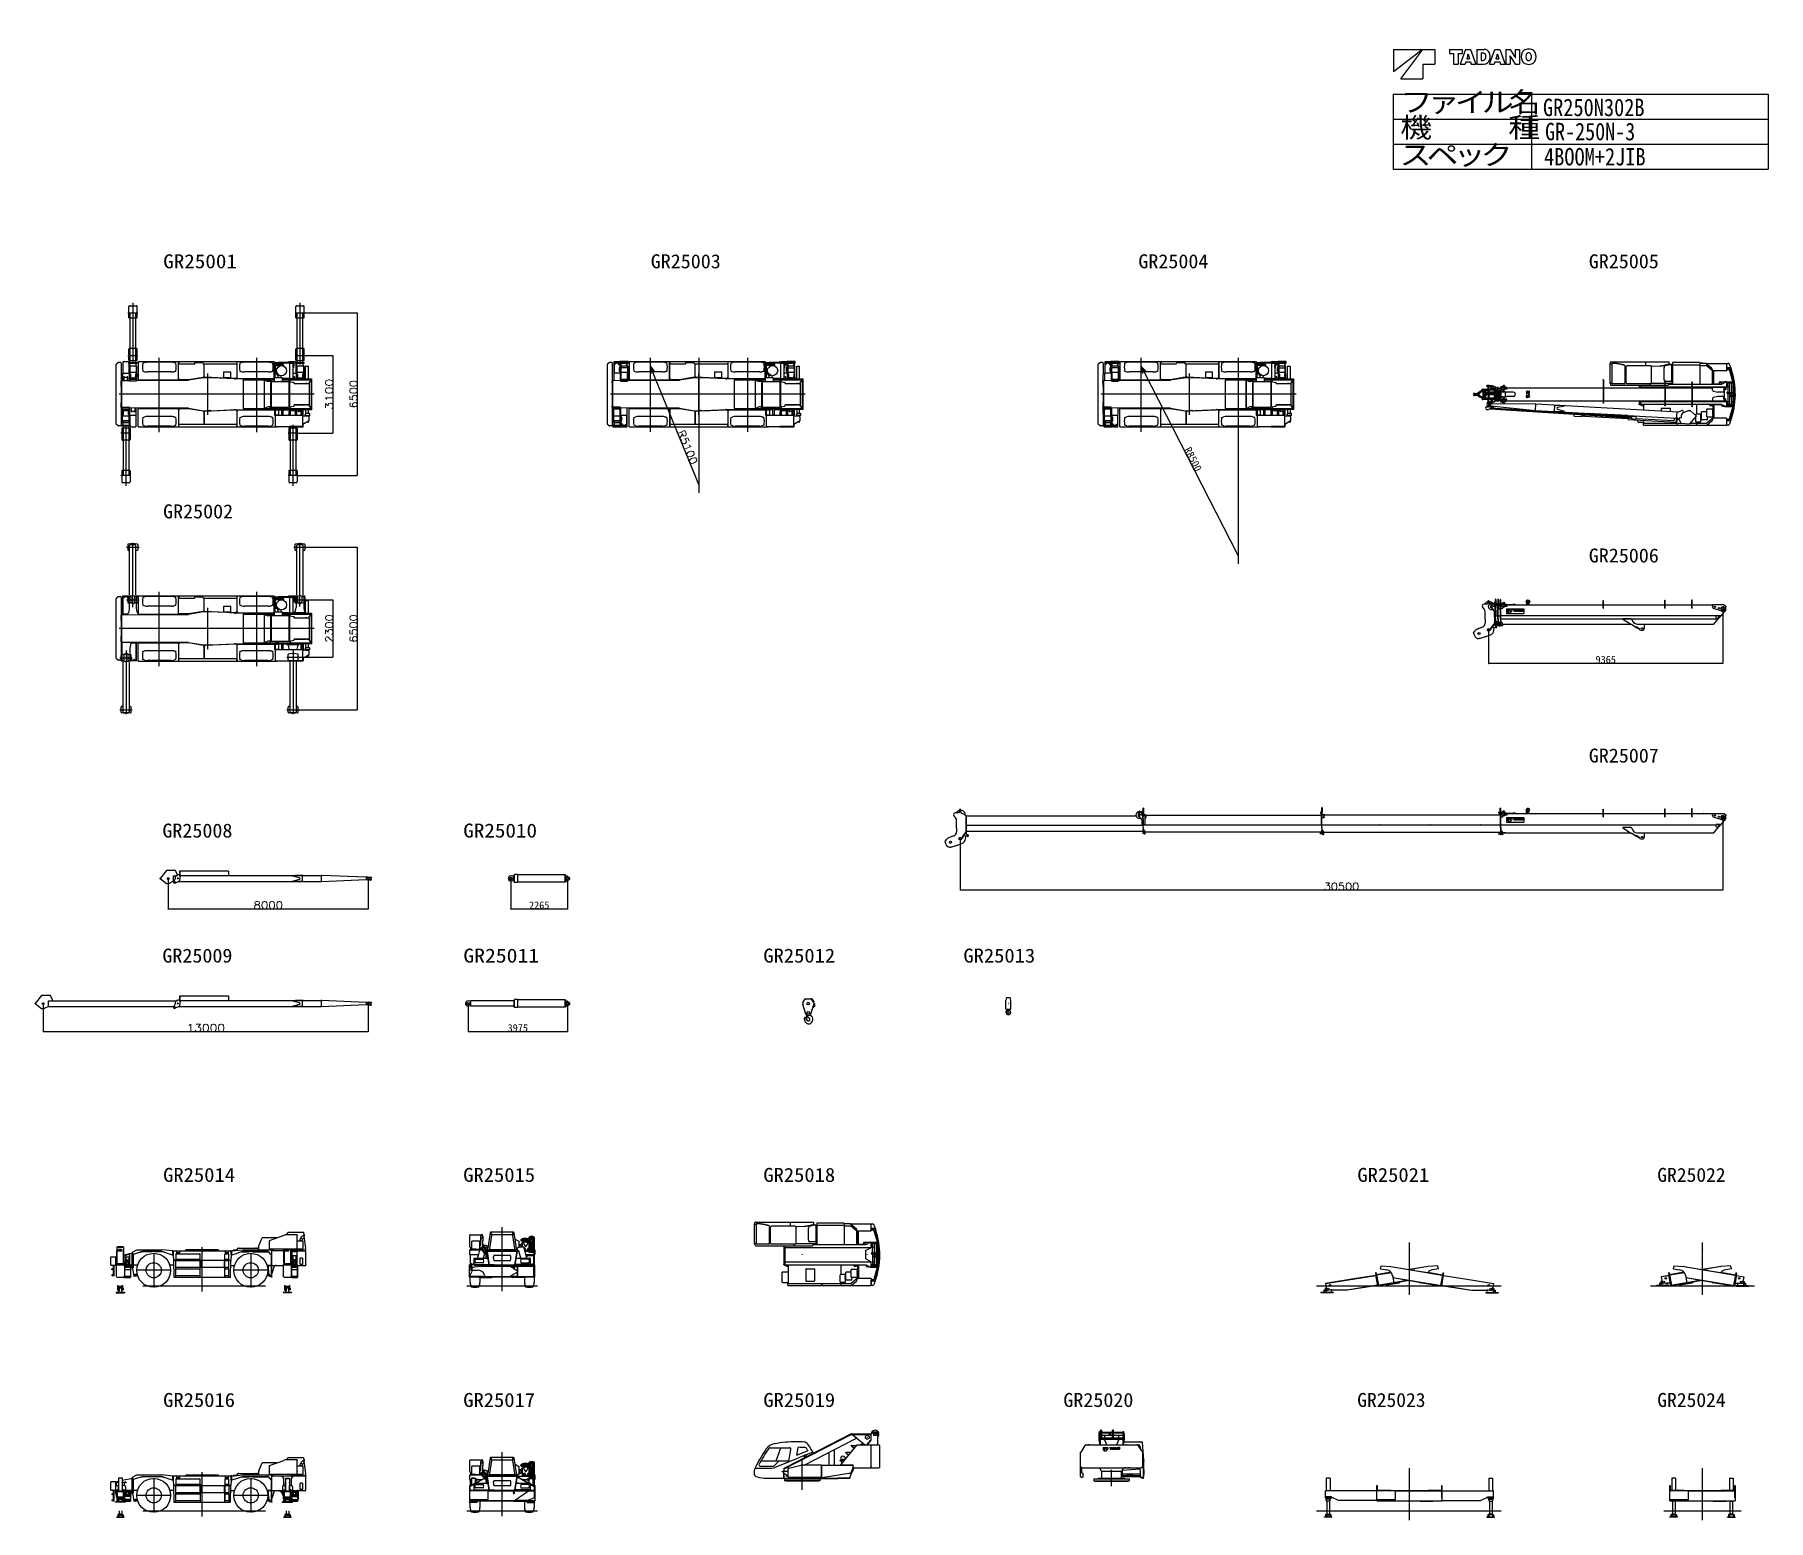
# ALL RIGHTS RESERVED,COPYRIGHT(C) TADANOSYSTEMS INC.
# Model space of a CAD drawing. Extents: x -31701 to 37626, y -27136 to 32271.
import ezdxf

# ---------------------------------------------------------------- set-up
doc = ezdxf.new("R2010")
doc.units = 0
doc.header["$PDMODE"] = 35
doc.layers.get('0').update_dxf_attribs({"linetype": 'CONTINUOUS'})
doc.layers.get('DEFPOINTS').update_dxf_attribs({"linetype": 'CONTINUOUS'})
doc.styles.add('MX_DIMTXSTY_2', font='txt.shx', dxfattribs={"width": 1.1, "bigfont": 'extfont.shx'})
doc.styles.add('MX_DIMTXSTY_3', font='txt.shx', dxfattribs={"width": 1.2, "bigfont": 'extfont.shx'})
doc.styles.add('MX_DIMTXSTY_4', font='txt.shx', dxfattribs={"width": 1.15, "bigfont": 'extfont.shx'})
doc.styles.add('MX_NOTE_STANDARD', font='txt.shx', dxfattribs={"bigfont": 'extfont.shx'})
doc.dimstyles.new('MXDIMSTYLE', dxfattribs={"dimtxt": 2.8, "dimasz": 2.5, "dimexe": 1, "dimexo": 0.5, "dimgap": 0.5, "dimtad": 1, "dimdsep": 46, "dimtxsty": 'MX_NOTE_STANDARD', "dimblk1": 'OPEN30', "dimblk2": 'OPEN30', "dimsah": 1, "dimcen": 2.5, "dimadec": 0, "dimazin": 0, "dimtfac": 1, "dimtmove": 0, "dimatfit": 3, "dimldrblk": 'OPEN30', "dimfxl": 1, "dimtzin": 0, "dimarcsym": 0})

msp = doc.modelspace()

# ---------------------------------------------------------------- texts
at = {"color": 255, "linetype": 'Continuous', "attachment_point": 7, "line_spacing_factor": 0.66}
for s, insert, char_height in [('\\T0.750;\\W1.222;\\A1;ファイル名', (22930.29, 29087.7), 800), ('\\W0.853;\\A1;GR250N302B', (28614.62, 29001.91), 700), ('\\T0.750;\\W1.222;\\A1;機\u3000\u3000\u3000種', (22907.15, 28070.05), 800), ('\\W0.841;\\A1;GR-250N-3', (28698.95, 28036.99), 700), ('\\T0.750;\\W1.222;\\A1;スペック', (22884, 26983), 800), ('\\W0.853;\\A1;4BOOM+2JIB', (28657.54, 27029.19), 700)]:
    msp.add_mtext(s, dxfattribs=dict(at, insert=insert, char_height=char_height))
at = {"color": 7, "linetype": 'Continuous', "char_height": 560, "attachment_point": 1, "line_spacing_factor": 0.6}
for s, insert in [('\\W1.105;\\A1;GR25001', (-26559.68, 23489.45)), ('\\W1.050;\\A1;GR25003', (-7064.84, 23489.45)), ('\\W1.050;\\A1;GR25004', (12435.16, 23489.45)), ('\\W1.050;\\A1;GR25005', (30447.03, 23489.45)), ('\\W1.050;\\A1;GR25002', (-26564.84, 13489.45)), ('\\W1.050;\\A1;GR25006', (30447.03, 11725.71)), ('\\W1.050;\\A1;GR25007', (30447.03, 3725.71)), ('\\W1.050;\\A1;GR25008', (-26592.96, 725.71)), ('\\W1.105;\\A1;GR25010', (-14559.7, 725.7)), ('\\W1.050;\\A1;GR25009', (-26592.96, -4274.29)), ('\\W1.135;\\A1;GR25011', (-14556.92, -4274.3)), ('\\W1.077;\\A1;GR25012', (-2562.32, -4274.29)), ('\\W1.077;\\A1;GR25013', (5437.68, -4274.29)), ('\\W1.077;\\A1;GR25014', (-26562.32, -13043.03)), ('\\A1;{\\W1.077;GR25015}', (-14562.32, -13043.03)), ('\\W1.077;\\A1;GR25018', (-2562.32, -13043.03)), ('\\W1.077;\\A1;GR25021', (21192.64, -13043.03)), ('\\A1;{\\W1.024;GR25022}', (33187.74, -13043.03)), ('\\A1;{\\W1.077;GR25016}', (-26562.32, -22043.03)), ('\\W1.077;\\A1;GR25017', (-14562.32, -22043.03)), ('\\W1.077;\\A1;GR25019', (-2562.32, -22043.03)), ('\\W1.050;\\A1;GR25020', (9435.16, -22043.03)), ('\\A1;{\\W1.024;GR25023}', (21187.74, -22043.03)), ('\\W1.024;\\A1;GR25024', (33187.74, -22043.03))]:
    msp.add_mtext(s, dxfattribs=dict(at, insert=insert))

# ---------------------------------------------------------------- blocks, each defined once
blk = doc.blocks.new('_OPEN30')
at = {"color": 0, "linetype": 'ByBlock', "lineweight": -2}
for p, q in [((-1, 0.267949), (0, 0)), ((0, 0), (-1, -0.267949)), ((0, 0), (-1, 0))]:
    blk.add_line(p, q, dxfattribs=at)
blk = doc.blocks.new('*D25')
at = {"color": 0, "linetype": 'Continuous', "lineweight": -2}
blk.add_line((16430, 11446), (12676, 18762), dxfattribs=at)
at = {"layer": 'DEFPOINTS', "color": 0, "linetype": 'Continuous', "lineweight": 0}
for p in [(12550, 19009), (16430, 11446)]:
    blk.add_point(p, dxfattribs=at)
at = {"color": 0, "linetype": 'Continuous', "lineweight": -2, "xscale": 277, "yscale": 277, "zscale": 277, "rotation": 117.1595574588738}
blk.add_blockref('_OPEN30', (12550, 19009), dxfattribs=at)
at = {"color": 0, "linetype": 'Continuous', "insert": (14624, 15296), "char_height": 300, "attachment_point": 5, "rotation": 297.15956, "line_spacing_factor": 0.792857}
blk.add_mtext('\\A1;R8500', dxfattribs=at)
blk = doc.blocks.new('*D24')
at = {"color": 0, "linetype": 'Continuous', "lineweight": -2}
blk.add_line((-5139, 14282), (-6973, 18742), dxfattribs=at)
at = {"layer": 'DEFPOINTS', "color": 0, "linetype": 'Continuous', "lineweight": 0}
for p in [(-7079, 18998), (-5139, 14282)]:
    blk.add_point(p, dxfattribs=at)
at = {"color": 0, "linetype": 'Continuous', "lineweight": -2, "xscale": 277, "yscale": 277, "zscale": 277, "rotation": 112.3579461878457}
blk.add_blockref('_OPEN30', (-7079, 18998), dxfattribs=at)
at = {"color": 0, "linetype": 'Continuous', "insert": (-5589, 15772), "char_height": 300, "attachment_point": 5, "rotation": 292.35795, "line_spacing_factor": 0.792857, "style": 'MX_DIMTXSTY_2'}
blk.add_mtext('\\A1;R5100', dxfattribs=at)
blk = doc.blocks.new('*D23')
at = {"color": 0, "linetype": 'Continuous', "lineweight": -2}
for p, q in [((35807.620822, 978.875489), (35807.620822, -1941.000244)), ((5307.620822, 125.875489), (5307.620822, -1941.000244)), ((35804.850822, -1940.000244), (5310.390822, -1940.000244))]:
    blk.add_line(p, q, dxfattribs=at)
at = {"layer": 'DEFPOINTS', "color": 0, "linetype": 'Continuous', "lineweight": 0}
for p in [(35807.620822, 979.375489), (5307.620822, 126.375489), (5307.620822, -1940.000244)]:
    blk.add_point(p, dxfattribs=at)
at = {"color": 0, "linetype": 'Continuous', "lineweight": -2, "xscale": 2.77, "yscale": 2.77, "zscale": 2.77, "rotation": 180}
blk.add_blockref('_OPEN30', (5307.620822, -1940.000244), dxfattribs=at)
at = {"color": 0, "linetype": 'Continuous', "lineweight": -2, "xscale": 2.77, "yscale": 2.77, "zscale": 2.77}
blk.add_blockref('_OPEN30', (35807.620822, -1940.000244), dxfattribs=at)
at = {"color": 0, "linetype": 'Continuous', "insert": (20557.620822, -1789.500244), "char_height": 300, "attachment_point": 5, "line_spacing_factor": 0.792857, "style": 'MX_DIMTXSTY_2'}
blk.add_mtext('\\A1;30500', dxfattribs=at)
blk = doc.blocks.new('*D22')
at = {"color": 0, "linetype": 'Continuous', "lineweight": -2}
for p, q in [((35807.620822, 9323.553967), (35807.620822, 7130.093518)), ((26442.620212, 8470.554333), (26442.620212, 7130.093518)), ((35804.850822, 7131.093518), (26445.390212, 7131.093518))]:
    blk.add_line(p, q, dxfattribs=at)
at = {"layer": 'DEFPOINTS', "color": 0, "linetype": 'Continuous', "lineweight": 0}
for p in [(35807.620822, 9324.053967), (26442.620212, 8471.054333), (26442.620212, 7131.093518)]:
    blk.add_point(p, dxfattribs=at)
at = {"color": 0, "linetype": 'Continuous', "lineweight": -2, "xscale": 2.77, "yscale": 2.77, "zscale": 2.77, "rotation": 180}
blk.add_blockref('_OPEN30', (26442.620212, 7131.093518), dxfattribs=at)
at = {"color": 0, "linetype": 'Continuous', "lineweight": -2, "xscale": 2.77, "yscale": 2.77, "zscale": 2.77}
blk.add_blockref('_OPEN30', (35807.620822, 7131.093518), dxfattribs=at)
at = {"color": 0, "linetype": 'Continuous', "insert": (31125.120333, 7281.593518), "char_height": 300, "attachment_point": 5, "line_spacing_factor": 0.792857}
blk.add_mtext('\\A1;9365', dxfattribs=at)
blk = doc.blocks.new('*D21')
at = {"color": 0, "linetype": 'Continuous', "lineweight": -2}
for p, q in [((-20847.502022, 11776.893484), (-18800.685982, 11776.893484)), ((-18801.685982, 11774.123484), (-18801.685982, 5279.661982)), ((-21117.50068, 5276.891982), (-18800.685982, 5276.891982))]:
    blk.add_line(p, q, dxfattribs=at)
at = {"layer": 'DEFPOINTS', "color": 0, "linetype": 'Continuous', "lineweight": 0}
for p in [(-20848.002022, 11776.893484), (-21118.00068, 5276.891982), (-18801.685982, 5276.891982)]:
    blk.add_point(p, dxfattribs=at)
at = {"color": 0, "linetype": 'Continuous', "lineweight": -2, "xscale": 2.77, "yscale": 2.77, "zscale": 2.77}
for p, rotation in [((-18801.685982, 11776.893484), 90), ((-18801.685982, 5276.891982), 270)]:
    blk.add_blockref('_OPEN30', p, dxfattribs=dict(at, rotation=rotation))
at = {"color": 0, "linetype": 'Continuous', "insert": (-18952.185982, 8526.892752), "char_height": 300, "attachment_point": 5, "rotation": 90, "line_spacing_factor": 0.792857, "style": 'MX_DIMTXSTY_2'}
blk.add_mtext('\\A1;6500', dxfattribs=at)
blk = doc.blocks.new('*D20')
at = {"color": 0, "linetype": 'Continuous', "lineweight": -2}
for p, q in [((-20847.502036, 9676.892733), (-19775.494712, 9676.892733)), ((-19776.494712, 9674.122733), (-19776.494712, 7379.662733)), ((-21117.500816, 7376.892733), (-19775.494712, 7376.892733))]:
    blk.add_line(p, q, dxfattribs=at)
at = {"layer": 'DEFPOINTS', "color": 0, "linetype": 'Continuous', "lineweight": 0}
for p in [(-20848.002036, 9676.892733), (-21118.000816, 7376.892733), (-19776.494712, 7376.892733)]:
    blk.add_point(p, dxfattribs=at)
at = {"color": 0, "linetype": 'Continuous', "lineweight": -2, "xscale": 2.77, "yscale": 2.77, "zscale": 2.77}
for p, rotation in [((-19776.494712, 9676.892733), 90), ((-19776.494712, 7376.892733), 270)]:
    blk.add_blockref('_OPEN30', p, dxfattribs=dict(at, rotation=rotation))
at = {"color": 0, "linetype": 'Continuous', "insert": (-19926.994712, 8526.892733), "char_height": 300, "attachment_point": 5, "rotation": 90, "line_spacing_factor": 0.792857, "style": 'MX_DIMTXSTY_2'}
blk.add_mtext('\\A1;2300', dxfattribs=at)
blk = doc.blocks.new('*D19')
at = {"color": 0, "linetype": 'Continuous', "lineweight": -2}
for p, q in [((-20888.337382, 21142.974889), (-18799.186747, 21142.974889)), ((-18800.186747, 21140.204889), (-18800.186747, 14645.744889)), ((-21170.769755, 14642.974889), (-18799.186747, 14642.974889))]:
    blk.add_line(p, q, dxfattribs=at)
at = {"layer": 'DEFPOINTS', "color": 0, "linetype": 'Continuous', "lineweight": 0}
for p in [(-20888.837382, 21142.974889), (-21171.269755, 14642.974889), (-18800.186747, 14642.974889)]:
    blk.add_point(p, dxfattribs=at)
at = {"color": 0, "linetype": 'Continuous', "lineweight": -2, "xscale": 2.77, "yscale": 2.77, "zscale": 2.77}
for p, rotation in [((-18800.186747, 21142.974889), 90), ((-18800.186747, 14642.974889), 270)]:
    blk.add_blockref('_OPEN30', p, dxfattribs=dict(at, rotation=rotation))
at = {"color": 0, "linetype": 'Continuous', "insert": (-18950.686747, 17892.974889), "char_height": 300, "attachment_point": 5, "rotation": 90, "line_spacing_factor": 0.792857, "style": 'MX_DIMTXSTY_2'}
blk.add_mtext('\\A1;6500', dxfattribs=at)
blk = doc.blocks.new('*D18')
at = {"color": 0, "linetype": 'Continuous', "lineweight": -2}
for p, q in [((-20888.337395, 19442.974889), (-19773.995477, 19442.974889)), ((-19774.995477, 19440.204889), (-19774.995477, 16345.744889)), ((-21170.769646, 16342.974889), (-19773.995477, 16342.974889))]:
    blk.add_line(p, q, dxfattribs=at)
at = {"layer": 'DEFPOINTS', "color": 0, "linetype": 'Continuous', "lineweight": 0}
for p in [(-20888.837395, 19442.974889), (-21171.269646, 16342.974889), (-19774.995477, 16342.974889)]:
    blk.add_point(p, dxfattribs=at)
at = {"color": 0, "linetype": 'Continuous', "lineweight": -2, "xscale": 2.77, "yscale": 2.77, "zscale": 2.77}
for p, rotation in [((-19774.995477, 19442.974889), 90), ((-19774.995477, 16342.974889), 270)]:
    blk.add_blockref('_OPEN30', p, dxfattribs=dict(at, rotation=rotation))
at = {"color": 0, "linetype": 'Continuous', "insert": (-19925.495477, 17892.974889), "char_height": 300, "attachment_point": 5, "rotation": 90, "line_spacing_factor": 0.792857, "style": 'MX_DIMTXSTY_3'}
blk.add_mtext('\\A1;3100', dxfattribs=at)
blk = doc.blocks.new('*D17')
at = {"color": 0, "linetype": 'Continuous', "lineweight": -2}
for p, q in [((-26360.108779, -1473.610601), (-26360.108779, -2692.019292)), ((-18360.108779, -1473.610234), (-18360.108779, -2692.019292)), ((-18362.878779, -2691.019292), (-26357.338779, -2691.019292))]:
    blk.add_line(p, q, dxfattribs=at)
at = {"layer": 'DEFPOINTS', "color": 0, "linetype": 'Continuous', "lineweight": 0}
for p in [(-26360.108779, -1473.110601), (-18360.108779, -1473.110234), (-26360.108779, -2691.019292)]:
    blk.add_point(p, dxfattribs=at)
at = {"color": 0, "linetype": 'Continuous', "lineweight": -2, "xscale": 2.77, "yscale": 2.77, "zscale": 2.77, "rotation": 180}
blk.add_blockref('_OPEN30', (-26360.108779, -2691.019292), dxfattribs=at)
at = {"color": 0, "linetype": 'Continuous', "lineweight": -2, "xscale": 2.77, "yscale": 2.77, "zscale": 2.77}
blk.add_blockref('_OPEN30', (-18360.108779, -2691.019292), dxfattribs=at)
at = {"color": 0, "linetype": 'Continuous', "insert": (-22360.108779, -2540.519292), "char_height": 300, "attachment_point": 5, "line_spacing_factor": 0.792857, "style": 'MX_DIMTXSTY_4'}
blk.add_mtext('\\A1;8000', dxfattribs=at)
blk = doc.blocks.new('*D16')
at = {"color": 0, "linetype": 'Continuous', "lineweight": -2}
for p, q in [((-31360.108741, -6473.610569), (-31360.108741, -7599.485203)), ((-18360.108741, -6473.610203), (-18360.108741, -7599.485203)), ((-18362.878741, -7598.485203), (-31357.338741, -7598.485203))]:
    blk.add_line(p, q, dxfattribs=at)
at = {"layer": 'DEFPOINTS', "color": 0, "linetype": 'Continuous', "lineweight": 0}
for p in [(-31360.108741, -6473.110569), (-18360.108741, -6473.110203), (-31360.108741, -7598.485203)]:
    blk.add_point(p, dxfattribs=at)
at = {"color": 0, "linetype": 'Continuous', "lineweight": -2, "xscale": 2.77, "yscale": 2.77, "zscale": 2.77, "rotation": 180}
blk.add_blockref('_OPEN30', (-31360.108741, -7598.485203), dxfattribs=at)
at = {"color": 0, "linetype": 'Continuous', "lineweight": -2, "xscale": 2.77, "yscale": 2.77, "zscale": 2.77}
blk.add_blockref('_OPEN30', (-18360.108741, -7598.485203), dxfattribs=at)
at = {"color": 0, "linetype": 'Continuous', "insert": (-24860.108741, -7447.985203), "char_height": 300, "attachment_point": 5, "line_spacing_factor": 0.792857, "style": 'MX_DIMTXSTY_3'}
blk.add_mtext('\\A1;13000', dxfattribs=at)
blk = doc.blocks.new('*D15')
at = {"color": 0, "linetype": 'Continuous', "lineweight": -2}
for p, q in [((-14368.082901, -6473.610203), (-14368.082901, -7599.485203)), ((-10393.075483, -6473.607273), (-10393.075483, -7599.485203)), ((-10395.845483, -7598.485203), (-14365.312901, -7598.485203))]:
    blk.add_line(p, q, dxfattribs=at)
at = {"layer": 'DEFPOINTS', "color": 0, "linetype": 'Continuous', "lineweight": 0}
for p in [(-14368.082901, -6473.110203), (-10393.075483, -6473.107273), (-14368.082901, -7598.485203)]:
    blk.add_point(p, dxfattribs=at)
at = {"color": 0, "linetype": 'Continuous', "lineweight": -2, "xscale": 2.77, "yscale": 2.77, "zscale": 2.77, "rotation": 180}
blk.add_blockref('_OPEN30', (-14368.082901, -7598.485203), dxfattribs=at)
at = {"color": 0, "linetype": 'Continuous', "lineweight": -2, "xscale": 2.77, "yscale": 2.77, "zscale": 2.77}
blk.add_blockref('_OPEN30', (-10393.075483, -7598.485203), dxfattribs=at)
at = {"color": 0, "linetype": 'Continuous', "insert": (-12380.579146, -7447.985203), "char_height": 300, "attachment_point": 5, "line_spacing_factor": 0.792857}
blk.add_mtext('\\A1;3975', dxfattribs=at)
blk = doc.blocks.new('*D14')
at = {"color": 0, "linetype": 'Continuous', "lineweight": -2}
for p, q in [((-12658.082715, -1473.610112), (-12658.082715, -2692.019292)), ((-10393.075483, -1473.607305), (-10393.075483, -2692.019292)), ((-10395.845483, -2691.019292), (-12655.312715, -2691.019292))]:
    blk.add_line(p, q, dxfattribs=at)
at = {"layer": 'DEFPOINTS', "color": 0, "linetype": 'Continuous', "lineweight": 0}
for p in [(-12658.082715, -1473.110112), (-10393.075483, -1473.107305), (-12658.082715, -2691.019292)]:
    blk.add_point(p, dxfattribs=at)
at = {"color": 0, "linetype": 'Continuous', "lineweight": -2, "xscale": 2.77, "yscale": 2.77, "zscale": 2.77, "rotation": 180}
blk.add_blockref('_OPEN30', (-12658.082715, -2691.019292), dxfattribs=at)
at = {"color": 0, "linetype": 'Continuous', "lineweight": -2, "xscale": 2.77, "yscale": 2.77, "zscale": 2.77}
blk.add_blockref('_OPEN30', (-10393.075483, -2691.019292), dxfattribs=at)
at = {"color": 0, "linetype": 'Continuous', "insert": (-11525.579146, -2540.519292), "char_height": 300, "attachment_point": 5, "line_spacing_factor": 0.792857}
blk.add_mtext('\\A1;2265', dxfattribs=at)

# ---------------------------------------------------------------- dimensions: what is measured, and where the dimension line sits
at = {"color": 7, "linetype": 'Continuous'}
for base, p1, p2, override, picture, middle in [((-18800.19, 14642.97), (-20888.84, 21142.97), (-21171.27, 14642.97), {"dimtxt": 300, "dimasz": 2.77, "dimdec": 1, "dimtxsty": 'MX_DIMTXSTY_2', "dimtzin": 8}, '*D19', (-18800.19, 17892.97)), ((-19775, 16342.97), (-20888.84, 19442.97), (-21171.27, 16342.97), {"dimtxt": 300, "dimasz": 2.77, "dimdec": 1, "dimtxsty": 'MX_DIMTXSTY_3', "dimtzin": 8}, '*D18', (-19775, 17892.97)), ((-18801.69, 5276.89), (-20848, 11776.89), (-21118, 5276.89), {"dimtxt": 300, "dimasz": 2.77, "dimdec": 1, "dimtxsty": 'MX_DIMTXSTY_2', "dimtzin": 8}, '*D21', (-18801.69, 8526.89)), ((-19776.49, 7376.89), (-20848, 9676.89), (-21118, 7376.89), {"dimtxt": 300, "dimasz": 2.77, "dimdec": 1, "dimtxsty": 'MX_DIMTXSTY_2', "dimtzin": 8}, '*D20', (-19776.49, 8526.89))]:
    dim = msp.add_linear_dim(base=base, p1=p1, p2=p2, angle=90, text='\\A1;<>', dimstyle='MXDIMSTYLE', override=override, dxfattribs=at)
    dim.commit()
    dim.dimension.update_dxf_attribs({"geometry": picture, "text_midpoint": middle, "dimtype": 160})
for center, mpoint, override, picture, middle in [((-5138.62, 14281.86), (-7078.62, 18998.47), {"dimtxt": 300, "dimasz": 277, "dimdec": 1, "dimtxsty": 'MX_DIMTXSTY_2', "dimcen": 0, "dimatfit": 2, "dimtzin": 8}, '*D24', (-5727.96, 15714.69)), ((16429.94, 11446.04), (12549.95, 19008.82), {"dimtxt": 300, "dimasz": 277, "dimdec": 1, "dimcen": 0, "dimatfit": 2, "dimtzin": 8}, '*D25', (14489.94, 15227.43))]:
    dim = msp.add_radius_dim(center=center, mpoint=mpoint, text='\\A1;<>', dimstyle='MXDIMSTYLE', override=override, dxfattribs=at)
    dim.commit()
    dim.dimension.update_dxf_attribs({"geometry": picture, "text_midpoint": middle, "dimtype": 164})
for base, p1, p2, override, picture, middle in [((26442.62, 7131.09), (35807.62, 9324.05), (26442.62, 8471.05), {"dimtxt": 300, "dimasz": 2.77, "dimdec": 1, "dimtzin": 8}, '*D22', (31125.12, 7131.09)), ((5307.62, -1940), (35807.62, 979.38), (5307.62, 126.38), {"dimtxt": 300, "dimasz": 2.77, "dimdec": 1, "dimtxsty": 'MX_DIMTXSTY_2', "dimtzin": 8}, '*D23', (20557.62, -1940)), ((-26360.11, -2691.02), (-18360.11, -1473.11), (-26360.11, -1473.11), {"dimtxt": 300, "dimasz": 2.77, "dimdec": 1, "dimtxsty": 'MX_DIMTXSTY_4', "dimtzin": 8}, '*D17', (-22360.11, -2691.02)), ((-12658.08, -2691.02), (-10393.08, -1473.11), (-12658.08, -1473.11), {"dimtxt": 300, "dimasz": 2.77, "dimdec": 1, "dimtzin": 8}, '*D14', (-11525.58, -2691.02)), ((-31360.11, -7598.49), (-18360.11, -6473.11), (-31360.11, -6473.11), {"dimtxt": 300, "dimasz": 2.77, "dimdec": 1, "dimtxsty": 'MX_DIMTXSTY_3', "dimtzin": 8}, '*D16', (-24860.11, -7598.49)), ((-14368.08, -7598.49), (-10393.08, -6473.11), (-14368.08, -6473.11), {"dimtxt": 300, "dimasz": 2.77, "dimdec": 1, "dimtzin": 8}, '*D15', (-12380.58, -7598.49))]:
    dim = msp.add_linear_dim(base=base, p1=p1, p2=p2, text='\\A1;<>', dimstyle='MXDIMSTYLE', override=override, dxfattribs=at)
    dim.commit()
    dim.dimension.update_dxf_attribs({"geometry": picture, "text_midpoint": middle, "dimtype": 160})

# ---------------------------------------------------------------- linework, layer by layer
at = {"color": 254, "linetype": 'Continuous'}
for p, q in [((22639.88, 31684.73), (22639.88, 30802.73)), ((22639.88, 30802.73), (23786.48, 31684.73)), ((22639.88, 31684.73), (23786.48, 31684.73)), ((22933.88, 30508.73), (23815.88, 31684.73)), ((23815.88, 31684.73), (24286.28, 31684.73)), ((24286.28, 31684.73), (24286.28, 31096.73)), ((24874.28, 31684.73), (24874.28, 31525.13)), ((24874.28, 31684.73), (25388.36, 31684.73)), ((24874.28, 31525.13), (25038.34, 31525.13)), ((25038.34, 31525.13), (25038.34, 31096.73)), ((25224.48, 31525.13), (25224.48, 31096.73)), ((25224.48, 31525.13), (25388.36, 31525.13)), ((25521.42, 31684.73), (25308.65, 31096.73)), ((25388.36, 31684.73), (25388.36, 31525.13)), ((25521.42, 31684.73), (25722.35, 31684.73)), ((25609.37, 31449.02), (25565.35, 31306.47)), ((25565.35, 31306.47), (25678.25, 31306.47)), ((25619.87, 31495.64), (25623.98, 31495.64)), ((25634.4, 31449.02), (25678.25, 31306.47)), ((25722.35, 31684.73), (25935.12, 31096.73)), ((25966.2, 31684.73), (25966.2, 31096.73)), ((25966.2, 31684.73), (26259.95, 31684.73)), ((26140.42, 31539.91), (26140.42, 31244.4)), ((26140.42, 31539.91), (26217.11, 31539.91)), ((26140.42, 31244.4), (26216.27, 31244.4)), ((26477.34, 31096.73), (26690.11, 31684.73)), ((26690.11, 31684.73), (26890.96, 31684.73)), ((26778.06, 31449.02), (26734.13, 31306.47)), ((26734.13, 31306.47), (26847.02, 31306.47)), ((26788.56, 31495.64), (26792.51, 31495.64)), ((26803.09, 31449.02), (26847.02, 31306.47)), ((26890.96, 31684.73), (27103.81, 31096.73)), ((27134.72, 31684.73), (27134.72, 31096.73)), ((27134.72, 31684.73), (27309.19, 31684.73)), ((27300.54, 31421.72), (27303.9, 31421.72)), ((27303.31, 31377.45), (27303.31, 31096.73)), ((27309.19, 31684.73), (27482.4, 31402.91)), ((27328.01, 31378.46), (27501.22, 31096.73)), ((27506.51, 31359.65), (27509.78, 31359.65)), ((27507.1, 31684.73), (27675.6, 31684.73)), ((27507.1, 31684.73), (27507.1, 31404)), ((27675.6, 31684.73), (27675.6, 31096.73)), ((22933.88, 30508.73), (23815.88, 30508.73)), ((23815.88, 31096.73), (23815.88, 30508.73)), ((23815.88, 31096.73), (24286.28, 31096.73)), ((25038.34, 31096.73), (25224.48, 31096.73)), ((25308.65, 31096.73), (25500.67, 31096.73)), ((25527.13, 31182.41), (25500.67, 31096.73)), ((25527.13, 31182.41), (25716.64, 31182.41)), ((25716.64, 31182.41), (25742.93, 31096.73)), ((25742.93, 31096.73), (25935.12, 31096.73)), ((25966.2, 31096.73), (26245.84, 31096.73)), ((26477.34, 31096.73), (26669.45, 31096.73)), ((26695.74, 31182.41), (26669.45, 31096.73)), ((26695.74, 31182.41), (26885.33, 31182.41)), ((26885.33, 31182.41), (26911.7, 31096.73)), ((26911.7, 31096.73), (27103.81, 31096.73)), ((27134.72, 31096.73), (27303.31, 31096.73)), ((27501.22, 31096.73), (27675.6, 31096.73)), ((22626.44, 29894.38), (22626.44, 26894.38)), ((22626.44, 29894.38), (37626.44, 29894.38)), ((28153.28, 29894.38), (28153.28, 26894.38)), ((37626.44, 29894.38), (37626.44, 26894.38)), ((22626.44, 28894.38), (37626.44, 28894.38)), ((22626.44, 27894.38), (37626.44, 27894.38)), ((22626.44, 26894.38), (37626.44, 26894.38)), ((-5138.62, 19354.96), (-5138.62, 13952.88)), ((16429.94, 19354.96), (16429.94, 11117.06)), ((-12374.8, -25418.38), (-12375.85, -25420.08)), ((-11727.8, -25756.76), (-11738.29, -25773.81))]:
    msp.add_line(p, q, dxfattribs=at)
at = {"color": 251, "linetype": 'Continuous'}
for p, q in [((-27768.5, 19109.53), (-27768.5, 21550.72)), ((-21087, 19080.06), (-21087, 21550.72)), ((-27969.24, 21142.97), (-27570.34, 21142.97)), ((-27933.5, 20952.97), (-27933.5, 21397.97)), ((-27923.5, 20942.97), (-27613.5, 20942.97)), ((-27898.5, 21432.97), (-27638.5, 21432.97)), ((-27879.5, 19167.78), (-27879.5, 21142.97)), ((-27657.5, 19167.78), (-27657.5, 21142.97)), ((-27603.5, 20952.97), (-27603.5, 21397.97)), ((-21287.73, 21142.97), (-20888.84, 21142.97)), ((-21252, 20952.97), (-21252, 21397.97)), ((-21242, 20942.97), (-20932, 20942.97)), ((-21217, 21432.97), (-20957, 21432.97)), ((-21198, 19167.78), (-21198, 21142.97)), ((-20976, 19167.78), (-20976, 21142.97)), ((-20922, 20952.97), (-20922, 21397.97)), ((-27969.24, 19442.97), (-27570.34, 19442.97)), ((-27933.5, 19252.97), (-27933.5, 19697.97)), ((-27898.5, 19732.97), (-27638.5, 19732.97)), ((-27603.5, 19252.97), (-27603.5, 19697.97)), ((-21287.73, 19442.97), (-20888.84, 19442.97)), ((-21252, 19252.97), (-21252, 19697.97)), ((-21217, 19732.97), (-20957, 19732.97)), ((-20922, 19252.97), (-20922, 19697.97)), ((-28182.51, 18728.17), (-28182.51, 18439.03)), ((-27924.51, 18728.17), (-28182.51, 18728.17)), ((-28170.51, 19192.17), (-28173.51, 19189.17)), ((-28173.51, 19189.17), (-28173.51, 18728.17)), ((-27960.51, 19192.17), (-28170.51, 19192.17)), ((-27954.51, 19186.17), (-27954.51, 19140.19)), ((-27939.51, 19125.19), (-27954.51, 19140.19)), ((-27936.51, 19125.19), (-27939.51, 19125.19)), ((-27936.51, 19125.19), (-27933.51, 19122.19)), ((-27935.01, 19167.78), (-27605.01, 19167.78)), ((-27935.01, 19139.78), (-27935.01, 19167.78)), ((-27935.01, 19139.78), (-27605.01, 19139.78)), ((-27933.51, 19122.19), (-27933.51, 18728.17)), ((-27924.51, 18728.17), (-27924.51, 18442.46)), ((-27923.5, 19242.97), (-27613.5, 19242.97)), ((-27899, 19028.66), (-27913, 19028.66)), ((-27913, 19028.66), (-27913, 18698.96)), ((-27908, 18735.83), (-27908, 18554.71)), ((-27899, 18735.83), (-27908, 18735.83)), ((-27899, 19028.66), (-27899, 18494.77)), ((-27638, 19013.59), (-27899, 19013.59)), ((-27896, 19013.59), (-27896, 19139.78)), ((-27894.5, 18746.31), (-27894.5, 18494.82)), ((-27652.5, 18760.97), (-27884.5, 18760.97)), ((-27652.5, 18756.31), (-27884.5, 18756.31)), ((-27642.5, 18746.31), (-27642.5, 18494.82)), ((-27641.01, 19013.59), (-27641.01, 19139.78)), ((-27638, 19028.66), (-27638, 18484.31)), ((-27624, 19028.66), (-27638, 19028.66)), ((-27629, 18735.83), (-27638, 18735.83)), ((-27629, 18735.83), (-27629, 18554.71)), ((-27624, 19028.66), (-27624, 18698.96)), ((-27605.01, 19139.78), (-27605.01, 19167.78)), ((-21489.01, 19192.17), (-21492.01, 19189.17)), ((-21492.01, 19189.17), (-21492.01, 19187.47)), ((-21279.01, 19192.17), (-21489.01, 19192.17)), ((-21243.01, 18728.17), (-21378, 18728.17)), ((-21273.01, 19186.17), (-21273.01, 19140.19)), ((-21258.01, 19125.19), (-21273.01, 19140.19)), ((-21255.01, 19125.19), (-21258.01, 19125.19)), ((-21255.01, 19125.19), (-21252.01, 19122.19)), ((-21253.51, 19167.78), (-20923.51, 19167.78)), ((-21253.51, 19139.78), (-21253.51, 19167.78)), ((-21253.51, 19139.78), (-20923.51, 19139.78)), ((-21252.01, 19122.19), (-21252.01, 18728.17)), ((-21243.01, 18728.17), (-21243.01, 18528.63)), ((-21242, 19242.97), (-20932, 19242.97)), ((-21231.5, 19028.66), (-21231.5, 18698.96)), ((-21217.5, 19028.66), (-21231.5, 19028.66)), ((-21226.5, 18735.83), (-21226.5, 18554.71)), ((-21217.5, 18735.83), (-21226.5, 18735.83)), ((-21217.5, 19028.66), (-21217.5, 18494.99)), ((-20956.5, 19013.59), (-21217.5, 19013.59)), ((-21214.5, 19013.59), (-21214.5, 19139.78)), ((-21213, 18746.31), (-21213, 18494.82)), ((-20971, 18760.97), (-21203, 18760.97)), ((-20971, 18756.31), (-21203, 18756.31)), ((-20961, 18746.31), (-20961, 18494.82)), ((-20959.51, 19013.59), (-20959.51, 19139.78)), ((-20956.5, 19028.66), (-20956.5, 18494.99)), ((-20942.5, 19028.66), (-20956.5, 19028.66)), ((-20947.5, 18735.83), (-20956.5, 18735.83)), ((-20947.5, 18735.83), (-20947.5, 18554.71)), ((-20942.5, 19028.66), (-20942.5, 18698.96)), ((-20923.51, 19139.78), (-20923.51, 19167.78)), ((-8287.13, 18730.22), (-8545.12, 18730.22)), ((-8545.12, 18730.22), (-8545.12, 18441.08)), ((-8533.13, 19194.23), (-8536.13, 19191.23)), ((-8536.13, 19191.23), (-8536.13, 18730.22)), ((-8323.12, 19194.23), (-8533.13, 19194.23)), ((-8530.12, 19194.23), (-8530.12, 18730.22)), ((-8480.12, 19094.23), (-8530.12, 19094.23)), ((-8480.12, 19129.23), (-8480.12, 19094.23)), ((-8449.62, 19139.23), (-8478.41, 19139.23)), ((-8382.13, 19159.23), (-8450.12, 19159.23)), ((-8449.62, 19159.23), (-8449.62, 19134.23)), ((-8437.62, 19134.23), (-8449.62, 19134.23)), ((-8433.63, 19138.22), (-8437.63, 19134.22)), ((-8437.62, 19159.23), (-8437.62, 19134.23)), ((-8433.62, 19159.23), (-8433.62, 19138.23)), ((-8398.63, 19139.23), (-8433.62, 19139.23)), ((-8398.63, 19159.23), (-8398.63, 19138.22)), ((-8398.63, 19138.22), (-8394.63, 19134.22)), ((-8394.63, 19159.23), (-8394.63, 19134.23)), ((-8382.63, 19134.23), (-8394.63, 19134.23)), ((-8382.63, 19134.23), (-8382.63, 19159.23)), ((-8382.13, 19149.23), (-8382.63, 19149.23)), ((-8352.13, 19129.23), (-8352.13, 19074.23)), ((-8302.12, 19074.23), (-8352.13, 19074.23)), ((-8330.13, 19115.22), (-8330.13, 19109.21)), ((-8308.13, 19115.22), (-8330.13, 19115.22)), ((-8308.13, 19109.21), (-8330.13, 19109.21)), ((-8330.13, 18947.44), (-8330.13, 18811.21)), ((-8296.13, 18811.21), (-8330.13, 18811.21)), ((-8330.12, 18947.44), (-8300, 18975.13)), ((-8317.12, 19188.23), (-8317.12, 19142.25)), ((-8302.12, 19127.25), (-8317.12, 19142.25)), ((-8299.13, 19127.25), (-8302.12, 19127.25)), ((-8302.12, 19127.25), (-8302.12, 19113.61)), ((-8302.12, 19103.21), (-8302.12, 18973.4)), ((-8302.12, 18811.21), (-8302.12, 18730.22)), ((-8299.13, 19127.25), (-8296.13, 19124.25)), ((-8297.63, 19179.83), (-8297.63, 19195.83)), ((-7967.63, 19195.83), (-8297.63, 19195.83)), ((-7967.63, 19179.83), (-8297.63, 19179.83)), ((-8297.63, 19169.83), (-7967.63, 19169.83)), ((-8297.63, 19141.83), (-8297.63, 19169.83)), ((-8297.63, 19141.83), (-7967.63, 19141.83)), ((-8296.13, 19124.25), (-8296.13, 18730.22)), ((-8287.13, 18730.22), (-8287.13, 18444.51)), ((-8261.62, 19030.71), (-8275.62, 19030.71)), ((-8275.62, 19030.71), (-8275.62, 18701.02)), ((-8270.62, 18737.88), (-8270.62, 18556.77)), ((-8261.62, 18737.88), (-8270.62, 18737.88)), ((-8261.62, 19030.71), (-8261.62, 18496.82)), ((-8000.62, 19015.64), (-8261.62, 19015.64)), ((-8000.62, 18942.69), (-8261.62, 18942.69)), ((-8258.62, 19169.83), (-8258.62, 19179.83)), ((-8258.62, 19015.64), (-8258.62, 19141.83)), ((-8257.12, 18748.36), (-8257.12, 18496.88)), ((-8254.63, 19047.83), (-8254.63, 19141.83)), ((-8245.63, 19047.83), (-8254.63, 19047.83)), ((-8015.12, 18763.02), (-8247.12, 18763.02)), ((-8015.12, 18758.37), (-8247.12, 18758.37)), ((-8245.63, 19047.83), (-8245.63, 19141.83)), ((-8019.63, 19047.83), (-8019.63, 19141.83)), ((-8019.63, 19047.83), (-8010.63, 19047.83)), ((-8010.63, 19047.83), (-8010.63, 19141.83)), ((-8006.64, 19169.83), (-8006.64, 19179.83)), ((-8005.12, 18748.36), (-8005.12, 18496.88)), ((-8003.63, 19015.64), (-8003.63, 19141.83)), ((-8000.62, 19030.71), (-8000.62, 18486.37)), ((-7986.62, 19030.71), (-8000.62, 19030.71)), ((-7991.62, 18737.88), (-8000.62, 18737.88)), ((-7991.62, 18737.88), (-7991.62, 18556.77)), ((-7986.62, 19030.71), (-7986.62, 18701.02)), ((-7967.63, 19179.83), (-7967.63, 19195.83)), ((-7967.63, 19141.83), (-7967.63, 19169.83)), ((-1851.62, 19194.23), (-1854.62, 19191.23)), ((-1854.62, 19191.23), (-1854.62, 19189.53)), ((-1641.62, 19194.23), (-1851.62, 19194.23)), ((-1848.62, 19194.23), (-1848.62, 19189.53)), ((-1605.62, 18730.22), (-1740.62, 18730.22)), ((-1700.62, 19159.23), (-1704.92, 19159.23)), ((-1701.12, 19134.23), (-1704.92, 19134.23)), ((-1701.12, 19134.23), (-1701.12, 19159.23)), ((-1670.62, 19129.23), (-1670.62, 19074.23)), ((-1620.62, 19074.23), (-1670.62, 19074.23)), ((-1648.62, 19115.22), (-1648.62, 19109.21)), ((-1626.62, 19115.22), (-1648.62, 19115.22)), ((-1626.62, 19109.21), (-1648.62, 19109.21)), ((-1648.62, 18947.44), (-1618.5, 18975.13)), ((-1648.62, 18947.44), (-1648.62, 18811.21)), ((-1614.62, 18811.21), (-1648.62, 18811.21)), ((-1635.62, 19188.23), (-1635.62, 19142.25)), ((-1620.62, 19127.25), (-1635.62, 19142.25)), ((-1620.62, 19127.25), (-1620.62, 19113.61)), ((-1617.62, 19127.25), (-1620.62, 19127.25)), ((-1620.62, 19103.21), (-1620.62, 18973.4)), ((-1620.62, 18811.21), (-1620.62, 18730.22)), ((-1617.62, 19127.25), (-1614.62, 19124.25)), ((-1616.12, 19179.83), (-1616.12, 19195.83)), ((-1286.12, 19195.83), (-1616.12, 19195.83)), ((-1286.12, 19179.83), (-1616.12, 19179.83)), ((-1616.12, 19169.83), (-1286.12, 19169.83)), ((-1616.12, 19141.83), (-1616.12, 19169.83)), ((-1616.12, 19141.83), (-1286.12, 19141.83)), ((-1614.62, 19124.25), (-1614.62, 18730.22)), ((-1605.62, 18730.22), (-1605.62, 18530.68)), ((-1594.11, 19030.71), (-1594.11, 18701.02)), ((-1580.11, 19030.71), (-1594.11, 19030.71)), ((-1580.11, 18737.88), (-1589.11, 18737.88)), ((-1589.11, 18737.88), (-1589.11, 18556.77)), ((-1580.11, 19030.71), (-1580.11, 18497.04)), ((-1319.12, 19015.64), (-1580.11, 19015.64)), ((-1580.11, 18942.69), (-1319.12, 18942.69)), ((-1577.11, 19169.83), (-1577.11, 19179.83)), ((-1577.11, 19015.64), (-1577.11, 19141.83)), ((-1575.61, 18748.36), (-1575.61, 18496.88)), ((-1573.12, 19047.83), (-1573.12, 19141.83)), ((-1564.12, 19047.83), (-1573.12, 19047.83)), ((-1333.62, 18763.02), (-1565.61, 18763.02)), ((-1333.62, 18758.37), (-1565.61, 18758.37)), ((-1564.12, 19047.83), (-1564.12, 19141.83)), ((-1338.12, 19047.83), (-1338.12, 19141.83)), ((-1338.12, 19047.83), (-1329.12, 19047.83)), ((-1329.12, 19047.83), (-1329.12, 19141.83)), ((-1325.13, 19169.83), (-1325.13, 19179.83)), ((-1323.62, 18748.36), (-1323.62, 18496.88)), ((-1322.12, 19015.64), (-1322.12, 19141.83)), ((-1319.12, 18497.04), (-1319.12, 19030.71)), ((-1305.12, 19030.71), (-1319.12, 19030.71)), ((-1310.12, 18737.88), (-1319.12, 18737.88)), ((-1310.12, 18737.88), (-1310.12, 18556.77)), ((-1305.12, 18701.02), (-1305.12, 19030.71)), ((-1286.12, 19179.83), (-1286.12, 19195.83)), ((-1286.12, 19141.83), (-1286.12, 19169.83)), ((11083.44, 18730.22), (11083.44, 18441.08)), ((11341.44, 18730.22), (11083.44, 18730.22)), ((11095.44, 19194.23), (11092.44, 19191.23)), ((11092.44, 19191.23), (11092.44, 18730.22)), ((11305.44, 19194.23), (11095.44, 19194.23)), ((11098.44, 19194.23), (11098.44, 18730.22)), ((11148.44, 19094.23), (11098.44, 19094.23)), ((11148.44, 19129.23), (11148.44, 19094.23)), ((11178.94, 19139.23), (11150.16, 19139.23)), ((11246.44, 19159.23), (11178.44, 19159.23)), ((11178.94, 19159.23), (11178.94, 19134.23)), ((11190.94, 19134.23), (11178.94, 19134.23)), ((11194.93, 19138.22), (11190.93, 19134.22)), ((11190.94, 19159.23), (11190.94, 19134.23)), ((11194.94, 19159.23), (11194.94, 19138.23)), ((11229.94, 19139.23), (11194.94, 19139.23)), ((11229.94, 19159.23), (11229.94, 19138.22)), ((11229.94, 19138.22), (11233.94, 19134.22)), ((11233.94, 19159.23), (11233.94, 19134.23)), ((11245.94, 19134.23), (11233.94, 19134.23)), ((11245.94, 19134.23), (11245.94, 19159.23)), ((11246.44, 19149.23), (11245.94, 19149.23)), ((11276.44, 19129.23), (11276.44, 19074.23)), ((11326.44, 19074.23), (11276.44, 19074.23)), ((11320.44, 19115.22), (11298.44, 19115.22)), ((11298.44, 19115.22), (11298.44, 19109.21)), ((11320.44, 19109.21), (11298.44, 19109.21)), ((11298.44, 18947.44), (11328.56, 18975.13)), ((11298.44, 18947.44), (11298.44, 18811.21)), ((11332.44, 18811.21), (11298.44, 18811.21)), ((11311.44, 19188.23), (11311.44, 19142.25)), ((11326.44, 19127.25), (11311.44, 19142.25)), ((11326.44, 19127.25), (11326.44, 19113.61)), ((11329.44, 19127.25), (11326.44, 19127.25)), ((11326.44, 19103.21), (11326.44, 18973.4)), ((11326.44, 18811.21), (11326.44, 18730.22)), ((11329.44, 19127.25), (11332.44, 19124.25)), ((11660.94, 19195.83), (11330.94, 19195.83)), ((11330.94, 19179.83), (11330.94, 19195.83)), ((11660.94, 19179.83), (11330.94, 19179.83)), ((11330.94, 19141.83), (11330.94, 19169.83)), ((11330.94, 19169.83), (11660.94, 19169.83)), ((11330.94, 19141.83), (11660.94, 19141.83)), ((11332.44, 19124.25), (11332.44, 18730.22)), ((11341.44, 18730.22), (11341.44, 18444.51)), ((11352.95, 19030.71), (11352.95, 18701.02)), ((11366.95, 19030.71), (11352.95, 19030.71)), ((11366.95, 18737.88), (11357.95, 18737.88)), ((11357.95, 18737.88), (11357.95, 18556.77)), ((11366.95, 19030.71), (11366.95, 18496.82)), ((11627.94, 19015.64), (11366.95, 19015.64)), ((11627.94, 18942.69), (11366.95, 18942.69)), ((11369.95, 19169.83), (11369.95, 19179.83)), ((11369.95, 19015.64), (11369.95, 19141.83)), ((11371.45, 18748.36), (11371.45, 18496.88)), ((11373.94, 19047.83), (11373.94, 19141.83)), ((11382.94, 19047.83), (11373.94, 19047.83)), ((11613.45, 18763.02), (11381.45, 18763.02)), ((11613.45, 18758.37), (11381.45, 18758.37)), ((11382.94, 19047.83), (11382.94, 19141.83)), ((11608.94, 19047.83), (11608.94, 19141.83)), ((11608.94, 19047.83), (11617.94, 19047.83)), ((11617.94, 19047.83), (11617.94, 19141.83)), ((11621.93, 19169.83), (11621.93, 19179.83)), ((11623.45, 18748.36), (11623.45, 18496.88)), ((11624.94, 19015.64), (11624.94, 19141.83)), ((11641.94, 19030.71), (11627.94, 19030.71)), ((11627.94, 19030.71), (11627.94, 18486.37)), ((11636.95, 18737.88), (11627.94, 18737.88)), ((11636.95, 18737.88), (11636.95, 18556.77)), ((11641.94, 19030.71), (11641.94, 18701.02)), ((11660.94, 19179.83), (11660.94, 19195.83)), ((11660.94, 19141.83), (11660.94, 19169.83)), ((17776.95, 19194.23), (17773.95, 19191.23)), ((17773.95, 19191.23), (17773.95, 19189.53)), ((17986.95, 19194.23), (17776.95, 19194.23)), ((17779.95, 19194.23), (17779.95, 19189.53)), ((18022.95, 18730.22), (17887.95, 18730.22)), ((17927.95, 19159.23), (17923.65, 19159.23)), ((17927.45, 19134.23), (17923.65, 19134.23)), ((17927.45, 19134.23), (17927.45, 19159.23)), ((17957.95, 19129.23), (17957.95, 19074.23)), ((18007.95, 19074.23), (17957.95, 19074.23)), ((18001.95, 19115.22), (17979.95, 19115.22)), ((17979.95, 19115.22), (17979.95, 19109.21)), ((18001.95, 19109.21), (17979.95, 19109.21)), ((17979.95, 18947.44), (18010.07, 18975.13)), ((17979.95, 18947.44), (17979.95, 18811.21)), ((18013.95, 18811.21), (17979.95, 18811.21)), ((17992.95, 19188.23), (17992.95, 19142.25)), ((18007.95, 19127.25), (17992.95, 19142.25)), ((18010.95, 19127.25), (18007.95, 19127.25)), ((18007.95, 19127.25), (18007.95, 19113.61)), ((18007.95, 19103.21), (18007.95, 18973.4)), ((18007.95, 18811.21), (18007.95, 18730.22)), ((18010.95, 19127.25), (18013.95, 19124.25)), ((18342.45, 19195.83), (18012.45, 19195.83)), ((18012.45, 19179.83), (18012.45, 19195.83)), ((18342.45, 19179.83), (18012.45, 19179.83)), ((18012.45, 19141.83), (18012.45, 19169.83)), ((18012.45, 19169.83), (18342.45, 19169.83)), ((18012.45, 19141.83), (18342.45, 19141.83)), ((18013.95, 19124.25), (18013.95, 18730.22)), ((18022.95, 18730.22), (18022.95, 18530.68)), ((18048.45, 19030.71), (18034.45, 19030.71)), ((18034.45, 19030.71), (18034.45, 18701.02)), ((18039.45, 18737.88), (18039.45, 18556.77)), ((18048.45, 18737.88), (18039.45, 18737.88)), ((18048.45, 19030.71), (18048.45, 18497.04)), ((18309.45, 19015.64), (18048.45, 19015.64)), ((18048.45, 18942.69), (18309.45, 18942.69)), ((18051.46, 19169.83), (18051.46, 19179.83)), ((18051.46, 19015.64), (18051.46, 19141.83)), ((18052.95, 18748.36), (18052.95, 18496.88)), ((18055.45, 19047.83), (18055.45, 19141.83)), ((18064.45, 19047.83), (18055.45, 19047.83)), ((18294.95, 18763.02), (18062.95, 18763.02)), ((18294.95, 18758.37), (18062.95, 18758.37)), ((18064.45, 19047.83), (18064.45, 19141.83)), ((18290.45, 19047.83), (18290.45, 19141.83)), ((18290.45, 19047.83), (18299.45, 19047.83)), ((18299.45, 19047.83), (18299.45, 19141.83)), ((18303.44, 19169.83), (18303.44, 19179.83)), ((18304.95, 18748.36), (18304.95, 18496.88)), ((18306.45, 19015.64), (18306.45, 19141.83)), ((18323.45, 19030.71), (18309.45, 19030.71)), ((18309.45, 18497.04), (18309.45, 19030.71)), ((18318.45, 18737.88), (18309.45, 18737.88)), ((18318.45, 18737.88), (18318.45, 18556.77)), ((18323.45, 18701.02), (18323.45, 19030.71)), ((18342.45, 19179.83), (18342.45, 19195.83)), ((18342.45, 19141.83), (18342.45, 19169.83)), ((-28109.5, 18593.13), (-28131.5, 18593.13)), ((-28131.5, 18439.71), (-28131.5, 18593.13)), ((-27985.5, 18566.04), (-28121.5, 18566.04)), ((-28121.5, 18439.84), (-28121.5, 18566.04)), ((-28109.5, 18566.04), (-28109.5, 18593.13)), ((-27997.5, 18566.04), (-27997.5, 18593.13)), ((-27975.5, 18593.13), (-27997.5, 18593.13)), ((-27985.5, 18441.65), (-27985.5, 18566.04)), ((-27975.5, 18441.78), (-27975.5, 18593.13)), ((-27918.5, 18698.96), (-27918.5, 18588.97)), ((-27908, 18698.96), (-27918.5, 18698.96)), ((-27908, 18588.97), (-27918.5, 18588.97)), ((-27913, 18588.97), (-27913, 18442.61)), ((-27899, 18554.71), (-27908, 18554.71)), ((-27907, 18554.71), (-27907, 18410.97)), ((-27899, 18410.97), (-27907, 18410.97)), ((-27902.5, 18493.23), (-27902.5, 18418.17)), ((-27634.51, 18418.17), (-27902.5, 18418.17)), ((-27902.49, 18493.21), (-27898.87, 18493.09)), ((-27899, 18418.17), (-27899, 18410.97)), ((-27869.5, 18698.96), (-27894.5, 18698.96)), ((-27869.5, 18588.97), (-27894.5, 18588.97)), ((-27652.5, 18484.83), (-27884.5, 18484.83)), ((-27652.5, 18480.5), (-27884.5, 18480.5)), ((-27869.5, 18698.96), (-27869.5, 18588.97)), ((-27711, 18540.99), (-27826, 18540.99)), ((-27667.5, 18698.96), (-27667.5, 18588.97)), ((-27642.5, 18698.96), (-27667.5, 18698.96)), ((-27642.5, 18588.97), (-27667.5, 18588.97)), ((-27642.52, 18484.45), (-27634.49, 18484.18)), ((-27629, 18554.71), (-27638, 18554.71)), ((-27638, 18418.17), (-27638, 18410.97)), ((-27630, 18410.97), (-27638, 18410.97)), ((-27634.5, 18484.2), (-27634.5, 18418.17)), ((-27630, 18554.71), (-27630, 18410.97)), ((-27618.5, 18698.96), (-27629, 18698.96)), ((-27618.5, 18588.97), (-27629, 18588.97)), ((-27624, 18588.97), (-27624, 18446.45)), ((-27618.5, 18698.96), (-27618.5, 18588.97)), ((-21304, 18575.09), (-21378, 18575.09)), ((-21294, 18593.16), (-21316, 18593.16)), ((-21316, 18575.09), (-21316, 18593.16)), ((-21304, 18510.97), (-21304, 18575.09)), ((-21294, 18510.97), (-21294, 18593.16)), ((-21235, 18551.97), (-21247, 18516.97)), ((-21247, 18501.97), (-21247, 18516.97)), ((-21237, 18698.96), (-21237, 18588.97)), ((-21226.5, 18698.96), (-21237, 18698.96)), ((-21226.5, 18588.97), (-21237, 18588.97)), ((-21219, 18551.97), (-21235, 18551.97)), ((-21231.5, 18588.97), (-21231.5, 18551.97)), ((-21227, 18481.97), (-21209.36, 18481.97)), ((-21217.5, 18554.71), (-21226.5, 18554.71)), ((-21225.5, 18554.71), (-21225.5, 18551.97)), ((-21219, 18531.97), (-21219, 18551.97)), ((-21188, 18698.96), (-21213, 18698.96)), ((-21188, 18588.97), (-21213, 18588.97)), ((-20971, 18484.83), (-21203, 18484.83)), ((-20971, 18480.5), (-21203, 18480.5)), ((-21188, 18698.96), (-21188, 18588.97)), ((-21029.5, 18540.99), (-21144.5, 18540.99)), ((-20986, 18698.96), (-20986, 18588.97)), ((-20961, 18698.96), (-20986, 18698.96)), ((-20961, 18588.97), (-20986, 18588.97)), ((-20947, 18481.97), (-20964.64, 18481.97)), ((-20947.5, 18554.71), (-20956.5, 18554.71)), ((-20939, 18551.97), (-20955, 18551.97)), ((-20955, 18531.97), (-20955, 18551.97)), ((-20948.5, 18554.71), (-20948.5, 18551.97)), ((-20937, 18698.96), (-20947.5, 18698.96)), ((-20937, 18588.97), (-20947.5, 18588.97)), ((-20942.5, 18588.97), (-20942.5, 18551.97)), ((-20927, 18516.97), (-20939, 18551.97)), ((-20937, 18698.96), (-20937, 18588.97)), ((-20927, 18501.97), (-20927, 18516.97)), ((-8281.13, 18701.02), (-8281.13, 18591.02)), ((-8270.62, 18701.02), (-8281.13, 18701.02)), ((-8270.62, 18591.02), (-8281.13, 18591.02)), ((-8275.62, 18591.02), (-8275.62, 18447.22)), ((-8261.62, 18556.77), (-8270.62, 18556.77)), ((-8269.62, 18556.77), (-8269.62, 18413.02)), ((-8261.62, 18413.02), (-8269.62, 18413.02)), ((-8265.13, 18420.22), (-7997.13, 18420.22)), ((-8265.12, 18495.28), (-8265.12, 18420.22)), ((-8265.12, 18495.27), (-8261.49, 18495.15)), ((-8260.27, 18490.93), (-8265.11, 18491.1)), ((-8261.62, 18420.22), (-8261.62, 18413.02)), ((-8015.12, 18486.88), (-8247.12, 18486.88)), ((-8015.12, 18482.55), (-8247.12, 18482.55)), ((-7997.12, 18482.07), (-8013.53, 18482.62)), ((-8005.14, 18486.51), (-7997.12, 18486.24)), ((-8000.63, 18420.22), (-8000.63, 18413.02)), ((-7992.62, 18413.02), (-8000.63, 18413.02)), ((-7991.62, 18556.77), (-8000.62, 18556.77)), ((-7997.13, 18486.25), (-7997.13, 18420.22)), ((-7992.62, 18556.77), (-7992.62, 18413.02)), ((-7981.13, 18701.02), (-7991.62, 18701.02)), ((-7981.13, 18591.02), (-7991.62, 18591.02)), ((-7986.62, 18591.02), (-7986.62, 18448.5)), ((-7981.13, 18701.02), (-7981.13, 18591.02)), ((-1666.62, 18577.14), (-1740.62, 18577.14)), ((-1656.62, 18595.21), (-1678.62, 18595.21)), ((-1678.62, 18577.14), (-1678.62, 18595.21)), ((-1666.62, 18513.03), (-1666.62, 18577.14)), ((-1656.62, 18513.03), (-1656.62, 18595.21)), ((-1597.62, 18554.02), (-1609.62, 18519.02)), ((-1609.62, 18504.02), (-1609.62, 18519.02)), ((-1589.11, 18701.02), (-1599.62, 18701.02)), ((-1599.62, 18701.02), (-1599.62, 18591.02)), ((-1589.11, 18591.02), (-1599.62, 18591.02)), ((-1581.62, 18554.02), (-1597.62, 18554.02)), ((-1594.11, 18591.02), (-1594.11, 18554.02)), ((-1589.62, 18484.02), (-1571.98, 18484.02)), ((-1580.11, 18556.77), (-1589.11, 18556.77)), ((-1588.11, 18556.77), (-1588.11, 18554.02)), ((-1581.62, 18534.02), (-1581.62, 18554.02)), ((-1550.62, 18701.02), (-1575.61, 18701.02)), ((-1550.62, 18591.02), (-1575.61, 18591.02)), ((-1333.62, 18486.88), (-1565.61, 18486.88)), ((-1333.62, 18482.55), (-1565.61, 18482.55)), ((-1550.62, 18701.02), (-1550.62, 18591.02)), ((-1392.12, 18543.04), (-1507.12, 18543.04)), ((-1323.62, 18701.02), (-1348.62, 18701.02)), ((-1348.62, 18701.02), (-1348.62, 18591.02)), ((-1323.62, 18591.02), (-1348.62, 18591.02)), ((-1309.62, 18484.02), (-1327.26, 18484.02)), ((-1310.12, 18556.77), (-1319.12, 18556.77)), ((-1301.62, 18554.02), (-1317.62, 18554.02)), ((-1317.62, 18534.02), (-1317.62, 18554.02)), ((-1311.12, 18556.77), (-1311.12, 18554.02)), ((-1299.62, 18701.02), (-1310.12, 18701.02)), ((-1299.62, 18591.02), (-1310.12, 18591.02)), ((-1305.12, 18591.02), (-1305.12, 18554.02)), ((-1289.62, 18519.02), (-1301.62, 18554.02)), ((-1299.62, 18591.02), (-1299.62, 18701.02)), ((-1289.62, 18504.02), (-1289.62, 18519.02)), ((11357.95, 18701.02), (11347.44, 18701.02)), ((11347.44, 18701.02), (11347.44, 18591.02)), ((11357.95, 18591.02), (11347.44, 18591.02)), ((11352.95, 18591.02), (11352.95, 18447.22)), ((11366.95, 18556.77), (11357.95, 18556.77)), ((11358.95, 18556.77), (11358.95, 18413.02)), ((11366.94, 18413.02), (11358.95, 18413.02)), ((11363.44, 18495.28), (11363.44, 18420.22)), ((11363.44, 18420.22), (11631.44, 18420.22)), ((11363.45, 18495.27), (11367.07, 18495.15)), ((11368.3, 18490.93), (11363.45, 18491.1)), ((11366.94, 18420.22), (11366.94, 18413.02)), ((11613.45, 18486.88), (11381.45, 18486.88)), ((11613.45, 18482.55), (11381.45, 18482.55)), ((11631.45, 18482.07), (11615.04, 18482.62)), ((11623.42, 18486.51), (11631.45, 18486.24)), ((11636.95, 18556.77), (11627.94, 18556.77)), ((11627.94, 18420.22), (11627.94, 18413.02)), ((11635.95, 18413.02), (11627.94, 18413.02)), ((11631.44, 18486.25), (11631.44, 18420.22)), ((11635.95, 18556.77), (11635.95, 18413.02)), ((11647.44, 18701.02), (11636.95, 18701.02)), ((11647.44, 18591.02), (11636.95, 18591.02)), ((11641.94, 18591.02), (11641.94, 18448.5)), ((11647.44, 18701.02), (11647.44, 18591.02)), ((17961.95, 18577.14), (17887.95, 18577.14)), ((17949.95, 18577.14), (17949.95, 18595.21)), ((17971.95, 18595.21), (17949.95, 18595.21)), ((17961.95, 18513.03), (17961.95, 18577.14)), ((17971.95, 18513.03), (17971.95, 18595.21)), ((18030.95, 18554.02), (18018.95, 18519.02)), ((18018.95, 18504.02), (18018.95, 18519.02)), ((18028.95, 18701.02), (18028.95, 18591.02)), ((18039.45, 18701.02), (18028.95, 18701.02)), ((18039.45, 18591.02), (18028.95, 18591.02)), ((18046.95, 18554.02), (18030.95, 18554.02)), ((18034.45, 18591.02), (18034.45, 18554.02)), ((18038.95, 18484.02), (18056.59, 18484.02)), ((18048.45, 18556.77), (18039.45, 18556.77)), ((18040.45, 18556.77), (18040.45, 18554.02)), ((18046.95, 18534.02), (18046.95, 18554.02)), ((18077.95, 18701.02), (18052.95, 18701.02)), ((18077.95, 18591.02), (18052.95, 18591.02)), ((18294.95, 18486.88), (18062.95, 18486.88)), ((18294.95, 18482.55), (18062.95, 18482.55)), ((18077.95, 18701.02), (18077.95, 18591.02)), ((18236.45, 18543.04), (18121.45, 18543.04)), ((18279.95, 18701.02), (18279.95, 18591.02)), ((18304.95, 18701.02), (18279.95, 18701.02)), ((18304.95, 18591.02), (18279.95, 18591.02)), ((18318.95, 18484.02), (18301.3, 18484.02)), ((18318.45, 18556.77), (18309.45, 18556.77)), ((18310.95, 18534.02), (18310.95, 18554.02)), ((18326.95, 18554.02), (18310.95, 18554.02)), ((18317.45, 18556.77), (18317.45, 18554.02)), ((18328.95, 18701.02), (18318.45, 18701.02)), ((18328.95, 18591.02), (18318.45, 18591.02)), ((18323.45, 18591.02), (18323.45, 18554.02)), ((18338.95, 18519.02), (18326.95, 18554.02)), ((18328.95, 18591.02), (18328.95, 18701.02)), ((18338.95, 18504.02), (18338.95, 18519.02)), ((-28198.01, 17196.97), (-28198.01, 17347.13)), ((-28192.01, 17231.22), (-28192.01, 17378.96)), ((-28192.01, 17378.96), (-28184.01, 17378.96)), ((-28184.01, 17290.95), (-28184.01, 17378.96)), ((-28183.01, 17296.25), (-28183.01, 17371.76)), ((-28183.01, 17371.76), (-27924.01, 17371.76)), ((-27924.01, 17371.76), (-27924.01, 17301.58)), ((-27923.01, 17290.95), (-27923.01, 17378.96)), ((-27915.01, 17378.96), (-27923.01, 17378.96)), ((-27915.01, 17231.22), (-27915.01, 17378.96)), ((-27909.01, 17196.97), (-27909.01, 17343.29)), ((-27897.5, 17057.78), (-27897.5, 17343.13)), ((-27846.51, 17342.46), (-27846.51, 17192.8)), ((-27836.51, 17342.32), (-27836.51, 17219.89)), ((-27700.51, 17340.52), (-27700.51, 17219.89)), ((-27690.51, 17340.38), (-27690.51, 17192.8)), ((-27639.51, 17057.78), (-27639.51, 17339.71)), ((-8560.63, 17199.03), (-8560.63, 17349.18)), ((-8554.63, 17377.03), (-8546.62, 17377.03)), ((-8554.63, 17233.29), (-8554.63, 17377.03)), ((-8550.13, 17303.81), (-8550.13, 17369.83)), ((-8282.13, 17369.83), (-8550.12, 17369.83)), ((-8546.62, 17369.83), (-8546.62, 17377.03)), ((-8285.63, 17369.83), (-8285.63, 17377.03)), ((-8285.63, 17377.03), (-8277.63, 17377.03)), ((-8282.13, 17294.77), (-8282.13, 17369.83)), ((-8277.63, 17233.29), (-8277.63, 17377.03)), ((-8271.63, 17199.03), (-8271.63, 17345.34)), ((-8260.13, 17059.83), (-8260.13, 17345.19)), ((-8002.13, 17059.83), (-8002.13, 17341.76)), ((11067.94, 17199.03), (11067.94, 17349.18)), ((11073.94, 17233.29), (11073.94, 17377.03)), ((11073.94, 17377.03), (11081.94, 17377.03)), ((11346.44, 17369.83), (11078.44, 17369.83)), ((11078.44, 17303.81), (11078.44, 17369.83)), ((11081.94, 17369.83), (11081.94, 17377.03)), ((11342.94, 17377.03), (11350.93, 17377.03)), ((11342.94, 17369.83), (11342.94, 17377.03)), ((11346.44, 17294.77), (11346.44, 17369.83)), ((11350.93, 17233.29), (11350.93, 17377.03)), ((11356.94, 17199.03), (11356.94, 17345.34)), ((11368.44, 17059.83), (11368.44, 17345.19)), ((11626.44, 17059.83), (11626.44, 17341.76)), ((-28217.01, 16646.17), (-28217.01, 16618.17)), ((-27887.01, 16646.17), (-28217.01, 16646.17)), ((-28203.5, 17196.97), (-28193.01, 17196.97)), ((-28203.5, 17086.97), (-28203.5, 17196.97)), ((-28203.5, 17086.97), (-28193.01, 17086.97)), ((-28198.01, 16757.28), (-28198.01, 17086.97)), ((-28198.01, 16757.28), (-28184.01, 16757.28)), ((-28193.01, 17231.22), (-28184.01, 17231.22)), ((-28193.01, 17050.11), (-28193.01, 17231.22)), ((-28193.01, 17050.11), (-28184.01, 17050.11)), ((-28184.01, 16757.28), (-28184.01, 17291.34)), ((-28184.01, 16845.3), (-27923.01, 16845.3)), ((-28184.01, 16772.35), (-28173.51, 16772.35)), ((-28183.01, 17297.89), (-28182.21, 17297.91)), ((-28181.01, 16772.35), (-28181.01, 16646.17)), ((-28179.51, 17039.63), (-28179.51, 17291.11)), ((-28179.51, 17196.97), (-28154.5, 17196.97)), ((-28179.51, 17086.97), (-28154.5, 17086.97)), ((-28173.51, 16827.22), (-28173.51, 16763.2)), ((-28173.51, 16827.22), (-27933.51, 16827.22)), ((-28173.51, 16763.2), (-27933.51, 16763.2)), ((-28169.51, 17305.44), (-27937.51, 17305.44)), ((-28169.51, 17301.11), (-27937.51, 17301.11)), ((-28169.51, 17029.63), (-27937.51, 17029.63)), ((-28169.51, 17024.97), (-27937.51, 17024.97)), ((-28154.5, 17086.97), (-28154.5, 17196.97)), ((-28111.01, 17244.95), (-27996, 17244.95)), ((-28052.01, 16676.42), (-28052.01, 14235.23)), ((-27952.51, 17086.97), (-27952.51, 17196.97)), ((-27952.51, 17196.97), (-27927.51, 17196.97)), ((-27952.51, 17086.97), (-27927.51, 17086.97)), ((-27938.46, 17305.43), (-27924.01, 17305.87)), ((-27933.51, 16827.22), (-27933.51, 16763.2)), ((-27933.51, 16772.35), (-27923.01, 16772.35)), ((-27927.55, 17301.48), (-27924.01, 17301.58)), ((-27927.51, 17039.63), (-27927.51, 17291.11)), ((-27926.02, 16772.35), (-27926.02, 16646.17)), ((-27923.01, 16757.28), (-27923.01, 17290.95)), ((-27923.01, 17231.22), (-27915.01, 17231.22)), ((-27923.01, 17050.11), (-27914.01, 17050.11)), ((-27923.01, 16757.28), (-27909.01, 16757.28)), ((-27914.01, 17050.11), (-27914.01, 17231.22)), ((-27914.01, 17196.97), (-27903.51, 17196.97)), ((-27914.01, 17086.97), (-27903.51, 17086.97)), ((-27909.01, 16757.28), (-27909.01, 17086.97)), ((-27903.51, 17086.97), (-27903.51, 17196.97)), ((-27897.5, 17057.78), (-27639.51, 17057.78)), ((-27888.51, 16663.76), (-27888.51, 17057.78)), ((-27885.51, 16660.76), (-27888.51, 16663.76)), ((-27887.01, 16646.17), (-27887.01, 16618.17)), ((-27885.51, 16660.76), (-27882.51, 16660.76)), ((-27882.51, 16660.76), (-27867.51, 16645.76)), ((-27867.51, 16599.77), (-27867.51, 16645.76)), ((-27846.51, 17192.8), (-27824.51, 17192.8)), ((-27836.51, 17219.89), (-27700.51, 17219.89)), ((-27824.51, 17219.89), (-27824.51, 17192.8)), ((-27712.51, 17219.89), (-27712.51, 17192.8)), ((-27712.51, 17192.8), (-27690.51, 17192.8)), ((-27648.51, 16596.77), (-27648.51, 17057.78)), ((-21532, 17283.98), (-21532, 17268.98)), ((-21532, 17268.98), (-21520, 17233.98)), ((-21522, 17086.97), (-21522, 17196.97)), ((-21522, 17196.97), (-21511.5, 17196.97)), ((-21522, 17086.97), (-21511.5, 17086.97)), ((-21520, 17233.98), (-21504, 17233.98)), ((-21516.5, 17196.97), (-21516.5, 17233.98)), ((-21516.5, 17040.17), (-21516.5, 17086.97)), ((-21512, 17303.98), (-21494.36, 17303.98)), ((-21511.5, 17050.11), (-21511.5, 17231.22)), ((-21511.5, 17231.22), (-21502.5, 17231.22)), ((-21511.5, 17050.11), (-21502.5, 17050.11)), ((-21510.5, 17231.22), (-21510.5, 17233.98)), ((-21504, 17253.98), (-21504, 17233.98)), ((-21502.5, 17040.17), (-21502.5, 17290.95)), ((-21498, 17040.17), (-21498, 17291.11)), ((-21498, 17196.97), (-21473, 17196.97)), ((-21498, 17086.97), (-21473, 17086.97)), ((-21488, 17305.44), (-21256, 17305.44)), ((-21488, 17301.11), (-21256, 17301.11)), ((-21473, 17086.97), (-21473, 17196.97)), ((-21429.5, 17244.95), (-21314.5, 17244.95)), ((-21372, 16676.42), (-21372, 14235.23)), ((-21271, 17196.97), (-21246, 17196.97)), ((-21271, 17086.97), (-21271, 17196.97)), ((-21271, 17086.97), (-21246, 17086.97)), ((-21232, 17303.98), (-21249.64, 17303.98)), ((-21246, 17040.17), (-21246, 17291.11)), ((-21241.5, 17040.17), (-21241.5, 17290.95)), ((-21241.5, 17231.22), (-21232.5, 17231.22)), ((-21241.5, 17050.11), (-21232.5, 17050.11)), ((-21240, 17253.98), (-21240, 17233.98)), ((-21240, 17233.98), (-21224, 17233.98)), ((-21233.5, 17231.22), (-21233.5, 17233.98)), ((-21232.5, 17050.11), (-21232.5, 17231.22)), ((-21232.5, 17196.97), (-21222, 17196.97)), ((-21232.5, 17086.97), (-21222, 17086.97)), ((-21227.5, 17196.97), (-21227.5, 17233.98)), ((-21227.5, 17040.17), (-21227.5, 17086.97)), ((-21224, 17233.98), (-21212, 17268.98)), ((-21222, 17086.97), (-21222, 17196.97)), ((-21216, 17057.78), (-21216, 17257.32)), ((-21216, 17057.78), (-21057, 17057.78)), ((-21212, 17283.98), (-21212, 17268.98)), ((-21207, 17040.17), (-21207, 17057.78)), ((-21165, 17274.97), (-21165, 17192.78)), ((-21143, 17192.78), (-21165, 17192.78)), ((-21155, 17210.85), (-21155, 17274.97)), ((-21155, 17210.85), (-21057, 17210.85)), ((-21143, 17210.85), (-21143, 17192.78)), ((-21001, 17057.78), (-20958.01, 17057.78)), ((-20967, 17019.41), (-20967, 17057.78)), ((-20967, 16596.77), (-20967, 16690.46)), ((-20958.01, 17057.78), (-20958.01, 17274.97)), ((-8579.63, 16648.23), (-8579.63, 16620.23)), ((-8249.63, 16648.23), (-8579.63, 16648.23)), ((-8566.13, 17089.04), (-8566.13, 17199.03)), ((-8566.13, 17199.03), (-8555.63, 17199.03)), ((-8566.13, 17089.04), (-8555.63, 17089.04)), ((-8560.63, 16759.33), (-8560.63, 17089.04)), ((-8560.63, 16759.33), (-8546.63, 16759.33)), ((-8555.63, 17052.16), (-8555.63, 17233.29)), ((-8555.63, 17233.29), (-8546.63, 17233.29)), ((-8555.63, 17052.17), (-8546.63, 17052.17)), ((-8555.63, 17052.16), (-8546.63, 17052.16)), ((-8550.13, 17307.99), (-8533.73, 17307.44)), ((-8542.11, 17303.55), (-8550.13, 17303.82)), ((-8546.63, 16759.33), (-8546.63, 17293.01)), ((-8546.63, 16847.35), (-8285.63, 16847.35)), ((-8546.63, 16774.4), (-8536.13, 16774.4)), ((-8543.62, 16765.25), (-8543.62, 16648.23)), ((-8543.62, 16765.25), (-8288.63, 16765.25)), ((-8542.13, 17041.68), (-8542.13, 17293.18)), ((-8527.62, 16742.23), (-8536.62, 16742.23)), ((-8536.62, 16742.23), (-8536.62, 16648.23)), ((-8536.13, 16829.27), (-8296.13, 16829.27)), ((-8536.13, 16829.27), (-8536.13, 16765.25)), ((-8532.13, 17307.5), (-8300.13, 17307.5)), ((-8532.13, 17303.18), (-8300.13, 17303.18)), ((-8532.13, 17031.69), (-8300.13, 17031.69)), ((-8532.13, 17031.68), (-8492.2, 17031.68)), ((-8532.13, 17027.03), (-8300.13, 17027.03)), ((-8532.13, 17027.02), (-8492.44, 17027.02)), ((-8527.62, 16742.23), (-8527.62, 16648.23)), ((-8301.63, 16742.23), (-8292.63, 16742.23)), ((-8301.63, 16742.23), (-8301.63, 16648.23)), ((-8296.13, 16829.27), (-8296.13, 16765.25)), ((-8296.13, 16774.4), (-8285.63, 16774.4)), ((-8292.63, 16742.23), (-8292.63, 16648.23)), ((-8290.13, 17041.69), (-8290.13, 17293.18)), ((-8288.63, 16765.25), (-8288.63, 16648.23)), ((-8286.98, 17299.12), (-8282.14, 17298.96)), ((-8282.14, 17294.79), (-8285.76, 17294.91)), ((-8285.63, 16759.33), (-8285.63, 17293.01)), ((-8285.63, 17233.29), (-8276.63, 17233.29)), ((-8285.63, 17052.17), (-8276.63, 17052.17)), ((-8285.63, 16759.33), (-8271.63, 16759.33)), ((-8276.63, 17052.17), (-8276.63, 17233.29)), ((-8276.63, 17199.03), (-8266.13, 17199.03)), ((-8276.63, 17089.04), (-8266.13, 17089.04)), ((-8271.63, 16759.33), (-8271.63, 17089.04)), ((-8266.13, 17089.04), (-8266.13, 17199.03)), ((-8260.13, 17059.83), (-8002.13, 17059.83)), ((-8251.12, 16665.81), (-8251.12, 17059.83)), ((-8251.12, 16978.84), (-8217.12, 16978.84)), ((-8248.12, 16662.81), (-8251.12, 16665.81)), ((-8249.63, 16648.23), (-8249.63, 16620.23)), ((-8248.12, 16662.81), (-8245.12, 16662.81)), ((-8217.12, 16842.61), (-8247.25, 16814.92)), ((-8245.13, 16978.84), (-8245.13, 17059.83)), ((-8245.12, 16978.84), (-8245.12, 16981.61)), ((-8245.12, 16686.84), (-8245.12, 16816.65)), ((-8245.12, 16715.83), (-8195.12, 16715.83)), ((-8245.12, 16662.81), (-8245.12, 16676.45)), ((-8245.12, 16662.81), (-8230.12, 16647.81)), ((-8239.12, 16680.84), (-8217.12, 16680.84)), ((-8239.12, 16674.84), (-8217.12, 16674.84)), ((-8230.12, 16601.83), (-8230.12, 16647.81)), ((-8217.12, 16842.61), (-8217.12, 16978.84)), ((-8217.12, 16674.84), (-8217.12, 16680.84)), ((-8195.12, 16660.83), (-8195.12, 16715.83)), ((-8165.12, 16640.83), (-8164.62, 16640.83)), ((-8164.62, 16655.83), (-8164.62, 16630.83)), ((-8164.62, 16655.83), (-8152.62, 16655.83)), ((-8152.62, 16630.83), (-8152.62, 16655.83)), ((-8148.62, 16651.83), (-8152.62, 16655.83)), ((-8148.62, 16630.83), (-8148.62, 16651.84)), ((-8148.62, 16650.83), (-8113.62, 16650.83)), ((-8113.62, 16630.83), (-8113.62, 16651.83)), ((-8113.61, 16651.84), (-8109.61, 16655.84)), ((-8109.62, 16655.83), (-8097.62, 16655.83)), ((-8109.62, 16630.83), (-8109.62, 16655.83)), ((-8097.62, 16630.83), (-8097.62, 16655.83)), ((-8097.62, 16650.83), (-8068.84, 16650.83)), ((-8067.13, 16695.83), (-8017.12, 16695.83)), ((-8067.13, 16660.83), (-8067.13, 16695.83)), ((-8017.12, 16595.83), (-8017.12, 17059.83)), ((-8011.12, 16598.83), (-8011.12, 17059.83)), ((-1894.62, 17286.03), (-1894.62, 17271.03)), ((-1894.62, 17271.03), (-1882.62, 17236.03)), ((-1884.62, 17089.03), (-1884.62, 17199.02)), ((-1884.62, 17199.02), (-1874.12, 17199.02)), ((-1884.62, 17089.03), (-1874.12, 17089.03)), ((-1882.62, 17236.03), (-1866.62, 17236.03)), ((-1879.12, 17199.02), (-1879.12, 17236.03)), ((-1879.12, 17042.23), (-1879.12, 17089.03)), ((-1874.62, 17306.03), (-1856.98, 17306.03)), ((-1874.12, 17052.16), (-1874.12, 17233.28)), ((-1874.12, 17233.28), (-1865.12, 17233.28)), ((-1874.12, 17052.16), (-1865.12, 17052.16)), ((-1873.12, 17233.28), (-1873.12, 17236.03)), ((-1866.62, 17256.03), (-1866.62, 17236.03)), ((-1865.12, 17042.23), (-1865.12, 17293)), ((-1860.62, 17042.23), (-1860.62, 17293.16)), ((-1860.62, 17199.02), (-1835.62, 17199.02)), ((-1860.62, 17089.03), (-1835.62, 17089.03)), ((-1850.62, 17307.49), (-1618.62, 17307.49)), ((-1850.62, 17303.16), (-1618.62, 17303.16)), ((-1835.62, 17089.03), (-1835.62, 17199.02)), ((-1792.12, 17247), (-1677.12, 17247)), ((-1633.62, 17199.02), (-1608.62, 17199.02)), ((-1633.62, 17089.03), (-1633.62, 17199.02)), ((-1633.62, 17089.03), (-1608.62, 17089.03)), ((-1594.62, 17306.03), (-1612.26, 17306.03)), ((-1608.62, 17042.23), (-1608.62, 17293.16)), ((-1604.12, 17042.23), (-1604.12, 17293)), ((-1604.12, 17233.28), (-1595.12, 17233.28)), ((-1604.12, 17052.16), (-1595.12, 17052.16)), ((-1602.62, 17256.03), (-1602.62, 17236.03)), ((-1602.62, 17236.03), (-1586.62, 17236.03)), ((-1596.12, 17233.28), (-1596.12, 17236.03)), ((-1595.12, 17052.16), (-1595.12, 17233.28)), ((-1595.12, 17199.02), (-1584.62, 17199.02)), ((-1595.12, 17089.03), (-1584.62, 17089.03)), ((-1590.12, 17199.02), (-1590.12, 17236.03)), ((-1590.12, 17042.23), (-1590.12, 17089.03)), ((-1586.62, 17236.03), (-1574.62, 17271.03)), ((-1584.62, 17089.03), (-1584.62, 17199.02)), ((-1578.62, 17059.83), (-1578.62, 17259.37)), ((-1578.62, 17059.83), (-1419.62, 17059.83)), ((-1574.62, 17286.03), (-1574.62, 17271.03)), ((-1569.62, 17042.23), (-1569.62, 17059.83)), ((-1563.62, 17042.23), (-1563.62, 17059.83)), ((-1527.62, 17277.03), (-1527.62, 17194.84)), ((-1505.62, 17194.84), (-1527.62, 17194.84)), ((-1517.62, 17212.9), (-1517.62, 17277.03)), ((-1517.62, 17212.9), (-1419.62, 17212.9)), ((-1505.62, 17212.9), (-1505.62, 17194.84)), ((-1363.62, 17059.83), (-1320.62, 17059.83)), ((-1335.62, 17021.84), (-1335.62, 17059.83)), ((-1335.62, 16595.83), (-1335.62, 16688.94)), ((-1329.62, 17021.46), (-1329.62, 17059.83)), ((-1329.62, 16598.83), (-1329.62, 16692.51)), ((-1320.62, 17059.83), (-1320.62, 17277.03)), ((11378.94, 16648.23), (11048.94, 16648.23)), ((11048.94, 16648.23), (11048.94, 16620.23)), ((11062.44, 17199.03), (11072.94, 17199.03)), ((11062.44, 17089.04), (11062.44, 17199.03)), ((11062.44, 17089.04), (11072.94, 17089.04)), ((11067.94, 16759.33), (11067.94, 17089.04)), ((11067.94, 16759.33), (11081.94, 16759.33)), ((11072.94, 17233.29), (11081.94, 17233.29)), ((11072.94, 17052.16), (11072.94, 17233.29)), ((11072.94, 17052.17), (11081.94, 17052.17)), ((11072.94, 17052.16), (11081.94, 17052.16)), ((11078.43, 17307.99), (11094.84, 17307.44)), ((11086.46, 17303.55), (11078.43, 17303.82)), ((11081.94, 16759.33), (11081.94, 17293.01)), ((11081.94, 16847.35), (11342.94, 16847.35)), ((11081.94, 16774.4), (11092.44, 16774.4)), ((11084.94, 16765.25), (11339.93, 16765.25)), ((11084.94, 16765.25), (11084.94, 16648.23)), ((11086.44, 17041.68), (11086.44, 17293.18)), ((11091.94, 16742.23), (11091.94, 16648.23)), ((11100.94, 16742.23), (11091.94, 16742.23)), ((11092.44, 16829.27), (11092.44, 16765.25)), ((11092.44, 16829.27), (11332.43, 16829.27)), ((11096.44, 17307.5), (11328.43, 17307.5)), ((11096.44, 17303.18), (11328.43, 17303.18)), ((11096.44, 17031.69), (11328.43, 17031.69)), ((11096.44, 17031.68), (11136.37, 17031.68)), ((11096.44, 17027.03), (11328.43, 17027.03)), ((11096.44, 17027.02), (11136.13, 17027.02)), ((11100.94, 16742.23), (11100.94, 16648.23)), ((11326.94, 16742.23), (11326.94, 16648.23)), ((11326.94, 16742.23), (11335.94, 16742.23)), ((11332.43, 16829.27), (11332.43, 16765.25)), ((11332.43, 16774.4), (11342.94, 16774.4)), ((11335.94, 16742.23), (11335.94, 16648.23)), ((11338.44, 17041.69), (11338.44, 17293.18)), ((11339.93, 16765.25), (11339.93, 16648.23)), ((11341.59, 17299.12), (11346.43, 17298.96)), ((11346.43, 17294.79), (11342.81, 17294.91)), ((11342.94, 16759.33), (11342.94, 17293.01)), ((11342.94, 17233.29), (11351.93, 17233.29)), ((11342.94, 17052.17), (11351.93, 17052.17)), ((11342.94, 16759.33), (11356.93, 16759.33)), ((11351.93, 17052.17), (11351.93, 17233.29)), ((11351.93, 17199.03), (11362.44, 17199.03)), ((11351.93, 17089.04), (11362.44, 17089.04)), ((11356.93, 16759.33), (11356.93, 17089.04)), ((11362.44, 17089.04), (11362.44, 17199.03)), ((11368.44, 17059.83), (11626.44, 17059.83)), ((11377.44, 16665.81), (11377.44, 17059.83)), ((11377.44, 16978.84), (11411.44, 16978.84)), ((11380.44, 16662.81), (11377.44, 16665.81)), ((11378.94, 16648.23), (11378.94, 16620.23)), ((11380.44, 16662.81), (11383.44, 16662.81)), ((11411.44, 16842.61), (11381.32, 16814.92)), ((11383.44, 16978.84), (11383.44, 17059.83)), ((11383.44, 16978.84), (11383.44, 16981.61)), ((11383.44, 16686.84), (11383.44, 16816.65)), ((11383.44, 16715.83), (11433.44, 16715.83)), ((11383.44, 16662.81), (11383.44, 16676.45)), ((11383.44, 16662.81), (11398.44, 16647.81)), ((11389.44, 16680.84), (11411.44, 16680.84)), ((11389.44, 16674.84), (11411.44, 16674.84)), ((11398.44, 16601.83), (11398.44, 16647.81)), ((11411.44, 16842.61), (11411.44, 16978.84)), ((11411.44, 16674.84), (11411.44, 16680.84)), ((11433.44, 16660.83), (11433.44, 16715.83)), ((11463.44, 16640.83), (11463.94, 16640.83)), ((11463.94, 16655.83), (11475.94, 16655.83)), ((11463.94, 16655.83), (11463.94, 16630.83)), ((11475.94, 16630.83), (11475.94, 16655.83)), ((11479.95, 16651.83), (11475.95, 16655.83)), ((11479.94, 16630.83), (11479.94, 16651.84)), ((11479.94, 16650.83), (11514.94, 16650.83)), ((11514.94, 16630.83), (11514.94, 16651.83)), ((11514.95, 16651.84), (11518.95, 16655.84)), ((11518.94, 16630.83), (11518.94, 16655.83)), ((11518.94, 16655.83), (11530.94, 16655.83)), ((11530.94, 16630.83), (11530.94, 16655.83)), ((11530.94, 16650.83), (11559.72, 16650.83)), ((11561.44, 16660.83), (11561.44, 16695.83)), ((11561.44, 16695.83), (11611.44, 16695.83)), ((11611.44, 16595.83), (11611.44, 17059.83)), ((11617.44, 16598.83), (11617.44, 17059.83)), ((17733.95, 17286.03), (17733.95, 17271.03)), ((17733.95, 17271.03), (17745.95, 17236.03)), ((17743.95, 17199.02), (17754.45, 17199.02)), ((17743.95, 17089.03), (17743.95, 17199.02)), ((17743.95, 17089.03), (17754.45, 17089.03)), ((17745.95, 17236.03), (17761.95, 17236.03)), ((17749.45, 17199.02), (17749.45, 17236.03)), ((17749.45, 17042.23), (17749.45, 17089.03)), ((17753.95, 17306.03), (17771.59, 17306.03)), ((17754.45, 17233.28), (17763.45, 17233.28)), ((17754.45, 17052.16), (17754.45, 17233.28)), ((17754.45, 17052.16), (17763.45, 17052.16)), ((17755.45, 17233.28), (17755.45, 17236.03)), ((17761.95, 17256.03), (17761.95, 17236.03)), ((17763.45, 17042.23), (17763.45, 17293)), ((17767.95, 17042.23), (17767.95, 17293.16)), ((17767.95, 17199.02), (17792.95, 17199.02)), ((17767.95, 17089.03), (17792.95, 17089.03)), ((17777.95, 17307.49), (18009.94, 17307.49)), ((17777.95, 17303.16), (18009.94, 17303.16)), ((17792.95, 17089.03), (17792.95, 17199.02)), ((17836.45, 17247), (17951.45, 17247)), ((17994.95, 17089.03), (17994.95, 17199.02)), ((17994.95, 17199.02), (18019.94, 17199.02)), ((17994.95, 17089.03), (18019.94, 17089.03)), ((18033.95, 17306.03), (18016.31, 17306.03)), ((18019.94, 17042.23), (18019.94, 17293.16)), ((18024.44, 17042.23), (18024.44, 17293)), ((18024.44, 17233.28), (18033.44, 17233.28)), ((18024.44, 17052.16), (18033.44, 17052.16)), ((18025.95, 17256.03), (18025.95, 17236.03)), ((18025.95, 17236.03), (18041.95, 17236.03)), ((18032.44, 17233.28), (18032.44, 17236.03)), ((18033.44, 17052.16), (18033.44, 17233.28)), ((18033.44, 17199.02), (18043.95, 17199.02)), ((18033.44, 17089.03), (18043.95, 17089.03)), ((18038.44, 17199.02), (18038.44, 17236.03)), ((18038.44, 17042.23), (18038.44, 17089.03)), ((18041.95, 17236.03), (18053.95, 17271.03)), ((18043.95, 17089.03), (18043.95, 17199.02)), ((18049.95, 17059.83), (18049.95, 17259.37)), ((18049.95, 17059.83), (18208.95, 17059.83)), ((18053.95, 17286.03), (18053.95, 17271.03)), ((18058.95, 17042.23), (18058.95, 17059.83)), ((18064.95, 17042.23), (18064.95, 17059.83)), ((18100.95, 17277.03), (18100.95, 17194.84)), ((18122.95, 17194.84), (18100.95, 17194.84)), ((18110.95, 17212.9), (18110.95, 17277.03)), ((18110.95, 17212.9), (18208.95, 17212.9)), ((18122.95, 17212.9), (18122.95, 17194.84)), ((18264.95, 17059.83), (18307.95, 17059.83)), ((18292.95, 17021.84), (18292.95, 17059.83)), ((18292.95, 16595.83), (18292.95, 16688.94)), ((18298.95, 17021.46), (18298.95, 17059.83)), ((18298.95, 16598.83), (18298.95, 16692.51)), ((18307.95, 17059.83), (18307.95, 17277.03)), ((-27851.28, 16342.97), (-28250.18, 16342.97)), ((-27887.01, 16618.17), (-28217.01, 16618.17)), ((-28217.01, 16532.97), (-28217.01, 16087.97)), ((-27897.01, 16542.97), (-28207.01, 16542.97)), ((-27922.01, 16052.97), (-28182.01, 16052.97)), ((-28163.01, 16618.17), (-28163.01, 14642.97)), ((-27941.01, 16618.17), (-27941.01, 14642.97)), ((-27887.01, 16532.97), (-27887.01, 16087.97)), ((-27861.51, 16593.77), (-27651.51, 16593.77)), ((-27651.51, 16593.77), (-27648.51, 16596.77)), ((-21171.27, 16342.97), (-21570.17, 16342.97)), ((-21537, 16532.97), (-21537, 16087.97)), ((-21217, 16542.97), (-21527, 16542.97)), ((-21242, 16052.97), (-21502, 16052.97)), ((-21483, 16598.57), (-21483, 14642.97)), ((-21261, 16598.57), (-21261, 14642.97)), ((-21207, 16532.97), (-21207, 16087.97)), ((-21180.01, 16593.77), (-20970, 16593.77)), ((-20970, 16593.77), (-20967, 16596.77)), ((-8249.63, 16620.23), (-8579.63, 16620.23)), ((-8579.62, 16610.23), (-8579.62, 16594.23)), ((-8579.62, 16610.23), (-8249.63, 16610.23)), ((-8579.62, 16594.23), (-8249.63, 16594.23)), ((-8540.62, 16620.23), (-8540.62, 16610.23)), ((-8288.63, 16620.23), (-8288.63, 16610.23)), ((-8249.63, 16610.23), (-8249.63, 16594.23)), ((-8224.12, 16595.83), (-8014.12, 16595.83)), ((-8165.12, 16630.83), (-8097.13, 16630.83)), ((-8014.12, 16595.83), (-8011.12, 16598.83)), ((-1898.12, 16600.63), (-1898.12, 16594.23)), ((-1898.12, 16594.23), (-1568.12, 16594.23)), ((-1568.12, 16600.63), (-1568.12, 16594.23)), ((-1542.62, 16595.83), (-1332.62, 16595.83)), ((-1332.62, 16595.83), (-1329.62, 16598.83)), ((11378.94, 16620.23), (11048.94, 16620.23)), ((11048.94, 16610.23), (11378.94, 16610.23)), ((11048.94, 16610.23), (11048.94, 16594.23)), ((11048.94, 16594.23), (11378.94, 16594.23)), ((11087.95, 16620.23), (11087.95, 16610.23)), ((11339.93, 16620.23), (11339.93, 16610.23)), ((11378.94, 16610.23), (11378.94, 16594.23)), ((11404.44, 16595.83), (11614.44, 16595.83)), ((11463.44, 16630.83), (11531.44, 16630.83)), ((11614.44, 16595.83), (11617.44, 16598.83)), ((17730.45, 16600.63), (17730.45, 16594.23)), ((17730.45, 16594.23), (18060.45, 16594.23)), ((18060.45, 16600.63), (18060.45, 16594.23)), ((18085.95, 16595.83), (18295.95, 16595.83)), ((18295.95, 16595.83), (18298.95, 16598.83)), ((-27851.28, 14642.97), (-28250.18, 14642.97)), ((-28217.01, 14832.97), (-28217.01, 14387.97)), ((-27897.01, 14842.97), (-28207.01, 14842.97)), ((-27887.01, 14832.97), (-27887.01, 14387.97)), ((-21171.27, 14642.97), (-21570.17, 14642.97)), ((-21537, 14832.97), (-21537, 14387.97)), ((-21217, 14842.97), (-21527, 14842.97)), ((-21207, 14832.97), (-21207, 14387.97)), ((-27922.01, 14352.97), (-28182.01, 14352.97)), ((-21242, 14352.97), (-21502, 14352.97)), ((-27976.01, 11879.99), (-27976.01, 11673.8)), ((-27795.72, 11925.78), (-27954.3, 11904.77)), ((-27903.01, 9874.14), (-27903.01, 11856.89)), ((-27873.01, 11886.89), (-27679.01, 11886.89)), ((-27776.01, 9378.64), (-27776.01, 11879.13)), ((-27597.73, 11904.77), (-27756.31, 11925.78)), ((-27649.01, 9874.14), (-27649.01, 11856.89)), ((-27576.02, 11879.99), (-27576.02, 11673.8)), ((-21296, 11879.99), (-21296, 11673.8)), ((-21115.7, 11925.78), (-21274.28, 11904.77)), ((-21223, 9874.14), (-21223, 11856.89)), ((-21193, 11886.89), (-20999, 11886.89)), ((-21096, 9408.64), (-21096, 11909.13)), ((-20917.72, 11904.77), (-21076.3, 11925.78)), ((-20969, 9874.14), (-20969, 11856.89)), ((-20896, 11879.99), (-20896, 11673.8)), ((-28023.9, 11776.89), (-27528.01, 11776.89)), ((-27903.01, 11642.22), (-27954.3, 11649.02)), ((-27597.73, 11649.02), (-27649.01, 11642.22)), ((-21343.89, 11776.89), (-20848, 11776.89)), ((-21223, 11642.22), (-21274.28, 11649.02)), ((-20917.72, 11649.02), (-20969, 11642.22)), ((-28187.01, 9826.89), (-27860.01, 9826.89)), ((-28187.01, 9826.89), (-28187.01, 9116.87)), ((-28181.01, 9826.89), (-28181.01, 9116.87)), ((-28181.01, 9791.89), (-28112.07, 9791.89)), ((-28112.01, 9763.89), (-28112.01, 9791.96)), ((-28112.01, 9763.89), (-28090.01, 9763.89)), ((-28090.01, 9763.89), (-28090.01, 9801.89)), ((-28089.71, 9801.89), (-28002.32, 9801.89)), ((-28002.01, 9801.89), (-28002.01, 9763.89)), ((-28002.01, 9763.89), (-27980.01, 9763.89)), ((-27980.01, 9791.96), (-27980.01, 9763.89)), ((-27973.95, 9784.89), (-27979.54, 9791.42)), ((-27978.02, 9826.89), (-27978.02, 9804.89)), ((-27978.02, 9804.89), (-27860.01, 9804.89)), ((-27976.01, 9779.99), (-27976.01, 9573.8)), ((-27973.95, 9784.89), (-27928.01, 9784.89)), ((-27795.72, 9825.78), (-27954.3, 9804.77)), ((-27928.01, 9804.89), (-27928.01, 9341.18)), ((-27860.01, 9826.89), (-27860.01, 9587.57)), ((-27597.73, 9804.77), (-27756.31, 9825.78)), ((-27692.01, 9587.63), (-27692.01, 9826.89)), ((-27692.01, 9826.89), (-27574.01, 9826.89)), ((-27692.01, 9804.89), (-27574.01, 9804.89)), ((-27624.01, 9341.18), (-27624.01, 9804.89)), ((-27576.02, 9779.99), (-27576.02, 9573.8)), ((-27574.01, 9804.89), (-27574.01, 9826.89)), ((-27562.17, 9806.89), (-27574.01, 9806.89)), ((-21507, 9826.89), (-21507, 9762.27)), ((-21507, 9826.89), (-21180, 9826.89)), ((-21501, 9826.89), (-21501, 9762.27)), ((-21501, 9791.89), (-21481.7, 9791.89)), ((-21454.5, 9791.89), (-21432.06, 9791.89)), ((-21432, 9763.89), (-21432, 9791.96)), ((-21432, 9763.89), (-21410, 9763.89)), ((-21410, 9763.89), (-21410, 9801.89)), ((-21409.7, 9801.89), (-21322.3, 9801.89)), ((-21322, 9801.89), (-21322, 9763.89)), ((-21322, 9763.89), (-21300, 9763.89)), ((-21300, 9791.96), (-21300, 9763.89)), ((-21293.93, 9784.89), (-21299.52, 9791.42)), ((-21298, 9826.89), (-21298, 9804.89)), ((-21298, 9804.89), (-21180, 9804.89)), ((-21296, 9779.99), (-21296, 9573.8)), ((-21293.93, 9784.89), (-21248, 9784.89)), ((-21115.7, 9825.78), (-21274.28, 9804.77)), ((-21248, 9804.88), (-21248, 9791.27)), ((-21248, 9791.27), (-21248, 9361.12)), ((-21239, 9804.89), (-21239, 9804.88)), ((-21230, 9804.89), (-21230, 9804.88)), ((-21180, 9585.73), (-21180, 9826.89)), ((-20917.72, 9804.77), (-21076.3, 9825.78)), ((-21012, 9826.89), (-21012, 9585.78)), ((-21012, 9826.89), (-20894, 9826.89)), ((-21012, 9804.89), (-20894, 9804.89)), ((-20953, 9804.89), (-20953, 9804.88)), ((-20944, 9804.88), (-20944, 9791.27)), ((-20944, 9791.27), (-20944, 9361.12)), ((-20896, 9779.99), (-20896, 9573.8)), ((-20894, 9804.89), (-20894, 9826.89)), ((-28191.01, 9116.87), (-28191.01, 9075.12)), ((-28191.01, 9116.87), (-28021.01, 9116.87)), ((-28023.9, 9676.89), (-27528.01, 9676.89)), ((-27991.62, 9077.96), (-27547.88, 9084.29)), ((-27991.62, 9077.96), (-27991.62, 9075.48)), ((-27795.72, 9528), (-27954.3, 9549.02)), ((-27928.01, 9341.18), (-27940.21, 9176.84)), ((-27810.01, 9539.47), (-27742.01, 9539.47)), ((-27597.73, 9549.02), (-27756.31, 9528)), ((-27599.19, 9173.87), (-27624.01, 9341.18)), ((-27547.88, 9084.29), (-27547.88, 9081.38)), ((-21343.89, 9676.89), (-20848, 9676.89)), ((-21328, 9165.22), (-20864, 9165.22)), ((-21328, 9144.89), (-21328, 9165.22)), ((-20864, 9144.89), (-21328, 9144.89)), ((-21115.7, 9528), (-21274.28, 9549.02)), ((-21270.5, 9246.13), (-21248, 9361.12)), ((-21062, 9542.06), (-21130, 9542.06)), ((-20917.72, 9549.02), (-21076.3, 9528)), ((-20944, 9361.12), (-20921.5, 9246.13)), ((-20864, 9144.89), (-20864, 9165.22)), ((-28208.01, 7967.89), (-28208.01, 7981.31)), ((-28208.01, 7967.89), (-27819.31, 7973.37)), ((-28198.01, 7248.89), (-28198.01, 7938.49)), ((-28046.01, 7645.14), (-28046.01, 5144.66)), ((-27869.19, 7883.39), (-27894.01, 7713.1)), ((-27894.01, 7713.1), (-27894.01, 7248.89)), ((-27819.31, 7973.37), (-27819.31, 7976.01)), ((-27631.01, 7936.92), (-27801.02, 7936.92)), ((-27641.01, 7226.89), (-27641.01, 7936.92)), ((-27635.01, 7226.89), (-27635.01, 7936.92)), ((-27631.01, 7936.92), (-27631.01, 7973.51)), ((-21598, 7908.89), (-21134, 7908.89)), ((-21518, 7674.09), (-21518, 7677.82)), ((-21366, 7645.14), (-21366, 5144.66)), ((-21214, 7674.09), (-21214, 7677.82)), ((-20961, 7652.94), (-20961, 7908.89)), ((-20955, 7652.56), (-20955, 7908.89)), ((-28293.9, 7346.89), (-27798.01, 7346.89)), ((-28248.01, 7248.89), (-28248.01, 7226.89)), ((-28130.01, 7248.89), (-28248.01, 7248.89)), ((-28130.01, 7226.89), (-28248.01, 7226.89)), ((-28246.01, 7243.8), (-28246.01, 7449.99)), ((-28065.72, 7495.78), (-28224.3, 7474.77)), ((-28065.72, 7198), (-28224.3, 7219.02)), ((-28173.01, 7179.65), (-28173.01, 5196.89)), ((-28130.01, 7466.14), (-28130.01, 7226.89)), ((-28080.01, 7515.14), (-28012.01, 7515.14)), ((-27867.73, 7474.77), (-28026.31, 7495.78)), ((-27867.73, 7219.02), (-28026.31, 7198)), ((-27844.01, 7248.89), (-27962.02, 7248.89)), ((-27635.01, 7226.89), (-27962.02, 7226.89)), ((-27962.01, 7226.89), (-27962.01, 7466.14)), ((-27919.01, 7179.65), (-27919.01, 5196.89)), ((-27848.08, 7268.89), (-27894.01, 7268.89)), ((-27848.08, 7268.89), (-27842.49, 7262.37)), ((-27846.01, 7243.8), (-27846.01, 7449.99)), ((-27844.01, 7226.89), (-27844.01, 7248.89)), ((-27842.01, 7261.83), (-27842.01, 7289.89)), ((-27820.01, 7289.89), (-27842.01, 7289.89)), ((-27820.01, 7251.89), (-27820.01, 7289.89)), ((-27732.32, 7251.89), (-27819.71, 7251.89)), ((-27710.02, 7289.89), (-27732.02, 7289.89)), ((-27732.02, 7289.89), (-27732.02, 7251.89)), ((-27710.02, 7289.89), (-27710.02, 7261.83)), ((-27641.01, 7261.89), (-27709.96, 7261.89)), ((-21613.89, 7376.89), (-21118, 7376.89)), ((-21568, 7232.49), (-21568, 7226.89)), ((-21450, 7226.89), (-21568, 7226.89)), ((-21566, 7273.8), (-21566, 7479.99)), ((-21385.7, 7525.78), (-21544.28, 7504.77)), ((-21385.7, 7228), (-21544.28, 7249.02)), ((-21509, 7248.9), (-21509, 7248.91)), ((-21493, 7226.89), (-21493, 5196.89)), ((-21450, 7226.89), (-21450, 7232.49)), ((-21187.72, 7504.77), (-21346.3, 7525.78)), ((-21187.72, 7249.02), (-21346.3, 7228)), ((-21282, 7232.49), (-21282, 7226.89)), ((-20955, 7226.89), (-21282, 7226.89)), ((-21239, 7226.89), (-21239, 5196.89)), ((-21232, 7248.9), (-21232, 7248.91)), ((-21223, 7248.9), (-21223, 7248.91)), ((-21166, 7273.8), (-21166, 7479.99)), ((-21164, 7226.89), (-21164, 7232.49)), ((-20961, 7261.89), (-20974, 7261.89)), ((-20961, 7226.89), (-20961, 7327.96)), ((-20955, 7226.89), (-20955, 7331.53)), ((-28293.9, 5276.89), (-27798.01, 5276.89)), ((-28246.01, 5173.8), (-28246.01, 5379.99)), ((-28173.01, 5411.56), (-28224.3, 5404.77)), ((-28065.72, 5128), (-28224.3, 5149.01)), ((-28143.01, 5166.89), (-27949.01, 5166.89)), ((-27867.73, 5149.01), (-28026.31, 5128)), ((-27867.73, 5404.77), (-27919.01, 5411.56)), ((-27846.01, 5173.8), (-27846.01, 5379.99)), ((-21613.89, 5276.89), (-21118, 5276.89)), ((-21566, 5173.8), (-21566, 5379.99)), ((-21493, 5411.56), (-21544.28, 5404.77)), ((-21385.7, 5128), (-21544.28, 5149.01)), ((-21463, 5166.89), (-21269, 5166.89)), ((-21187.72, 5149.01), (-21346.3, 5128)), ((-21187.72, 5404.77), (-21239, 5411.56)), ((-21166, 5173.8), (-21166, 5379.99)), ((-28417.85, -16213.21), (-28417.85, -16225.81)), ((-28417.85, -16225.81), (-28417.85, -16307.56)), ((-28417.85, -16307.56), (-28417.85, -16328.38)), ((-28417.85, -16328.38), (-28417.85, -16356.85)), ((-28417.85, -16356.85), (-28417.85, -16357.43)), ((-28416.85, -16853.07), (-28416.85, -16359.67)), ((-28408.85, -16210.21), (-28414.85, -16210.21)), ((-28408.85, -16360.43), (-28414.85, -16360.43)), ((-28408.85, -16203.53), (-28408.85, -16203.55)), ((-28408.85, -16203.53), (-28404.35, -16203.53)), ((-28408.85, -16203.55), (-28408.85, -16892.74)), ((-28404.35, -16203.53), (-28404.35, -16203.55)), ((-28162.35, -16203.56), (-28394.35, -16203.56)), ((-28162.35, -16203.56), (-28394.35, -16203.56)), ((-28358.85, -16302.08), (-28358.85, -16369.7)), ((-28358.85, -16302.08), (-28213.85, -16302.08)), ((-28213.85, -16369.7), (-28358.85, -16369.7)), ((-28346.85, -16227.7), (-28346.85, -16223.82)), ((-28334.85, -16227.7), (-28334.85, -16225.98)), ((-28315.85, -16211.35), (-28240.85, -16211.35)), ((-28315.85, -16223.35), (-28240.85, -16223.35)), ((-28221.85, -16225.98), (-28221.85, -16227.7)), ((-28213.85, -16369.7), (-28213.85, -16302.08)), ((-28209.85, -16223.82), (-28209.85, -16227.7)), ((-28152.35, -16203.53), (-28152.35, -16203.55)), ((-28152.35, -16203.53), (-28147.85, -16203.53)), ((-28147.85, -16203.53), (-28147.85, -16203.55)), ((-28147.85, -16203.55), (-28147.85, -16853.07)), ((-28147.85, -16225.04), (-28147.85, -16210.21)), ((-28147.85, -16210.21), (-28141.85, -16210.21)), ((-28147.85, -16225.04), (-28147.85, -16306.79)), ((-28147.85, -16331.28), (-28147.85, -16306.79)), ((-28147.85, -16331.28), (-28147.85, -16359.75)), ((-28147.85, -16360.43), (-28147.85, -16359.75)), ((-28147.85, -16360.43), (-28147.85, -16853.07)), ((-28147.85, -16360.43), (-28141.85, -16360.43)), ((-28147.85, -16853.07), (-28147.85, -16360.43)), ((-28139.85, -16853.07), (-28139.85, -16359.67)), ((-28132.85, -16442.07), (-28139.85, -16442.07)), ((-28139.85, -16456.77), (-28139.85, -16442.07)), ((-28139.85, -16616.77), (-28139.85, -16456.77)), ((-28139.85, -16642.07), (-28139.85, -16616.77)), ((-28138.85, -16225.81), (-28138.85, -16213.21)), ((-28138.85, -16307.56), (-28138.85, -16225.81)), ((-28138.85, -16328.38), (-28138.85, -16307.56)), ((-28138.85, -16356.85), (-28138.85, -16328.38)), ((-28138.85, -16357.43), (-28138.85, -16356.85)), ((-28132.85, -16456.77), (-28132.85, -16442.07)), ((-28132.85, -16616.77), (-28132.85, -16456.77)), ((-28132.85, -16642.07), (-28132.85, -16616.77)), ((-27898.35, -16506.27), (-28088.35, -16546.19)), ((-28088.35, -16546.19), (-28088.35, -16811.07)), ((-28061.35, -16623.04), (-28071.35, -16623.04)), ((-28071.35, -16623.67), (-28071.35, -16623.04)), ((-28071.35, -16623.67), (-28071.35, -16738.16)), ((-27925.35, -16610.6), (-28061.35, -16610.6)), ((-28061.35, -16610.6), (-28061.35, -16718.72)), ((-27925.35, -16718.72), (-27925.35, -16610.6)), ((-27925.35, -16623.04), (-27915.35, -16623.04)), ((-27915.35, -16623.67), (-27915.35, -16623.04)), ((-27915.35, -16623.67), (-27915.35, -16738.16)), ((-27898.35, -16505.64), (-27898.35, -16506.27)), ((-27898.35, -16907.48), (-27898.35, -16506.27)), ((-21748.35, -16298.87), (-21748.35, -16325.07)), ((-21744.85, -16328.07), (-21745.35, -16328.07)), ((-21737.85, -16298.87), (-21737.85, -16307.56)), ((-21737.85, -16307.56), (-21737.85, -16328.38)), ((-21737.85, -16328.38), (-21737.85, -16356.85)), ((-21737.85, -16356.85), (-21737.85, -16357.43)), ((-21736.85, -16853.07), (-21736.85, -16359.67)), ((-21728.85, -16298.87), (-21728.85, -16868.37)), ((-21678.85, -16302.08), (-21678.85, -16369.7)), ((-21678.85, -16302.08), (-21533.85, -16302.08)), ((-21533.85, -16369.7), (-21678.85, -16369.7)), ((-21533.85, -16369.7), (-21533.85, -16302.08)), ((-21467.85, -16298.87), (-21467.85, -16853.07)), ((-21467.85, -16298.87), (-21467.85, -16306.79)), ((-21467.85, -16331.28), (-21467.85, -16306.79)), ((-21459.85, -16853.07), (-21459.85, -16359.67)), ((-21458.85, -16307.56), (-21458.85, -16298.87)), ((-21458.85, -16328.38), (-21458.85, -16307.56)), ((-21458.85, -16356.85), (-21458.85, -16328.38)), ((-21458.85, -16357.43), (-21458.85, -16356.85)), ((-21451.85, -16328.07), (-21451.35, -16328.07)), ((-21448.35, -16325.07), (-21448.35, -16298.87)), ((-21408.35, -16394.26), (-21408.35, -16392.59)), ((-21408.35, -16392.59), (-21218.35, -16392.59)), ((-21408.35, -16810.07), (-21408.35, -16394.26)), ((-21381.35, -16579.63), (-21391.35, -16579.63)), ((-21391.35, -16581.3), (-21391.35, -16579.63)), ((-21391.35, -16581.3), (-21391.35, -16754)), ((-21245.35, -16564.59), (-21381.35, -16564.59)), ((-21381.35, -16564.59), (-21381.35, -16703.76)), ((-21245.35, -16703.76), (-21245.35, -16564.59)), ((-21245.35, -16579.63), (-21235.35, -16579.63)), ((-21235.35, -16581.3), (-21235.35, -16579.63)), ((-21235.35, -16581.3), (-21235.35, -16754)), ((-21218.35, -16394.26), (-21218.35, -16392.59)), ((-21218.35, -16394.26), (-21218.35, -16906.98)), ((-13909.45, -16335.57), (-13992.86, -16646.87)), ((-13885.33, -16245.55), (-13897.52, -16291.07)), ((-13762.28, -16200.54), (-13800.81, -16200.54)), ((-13751.77, -16642.47), (-13703.78, -16464.55)), ((-13592.79, -16239.48), (-13703.29, -16209.87)), ((-13592.79, -16239.48), (-13615.38, -16323.77)), ((-12418.32, -16241.41), (-12272.95, -16202.46)), ((-12418.32, -16241.41), (-12386.79, -16359.07)), ((-12272.93, -16202.46), (-12137.85, -16202.49)), ((-12018.77, -16646.87), (-12137.85, -16202.49)), ((-12042.63, -16523.08), (-12051.32, -16525.41)), ((-12042.63, -16523.08), (-12021.41, -16602.29)), ((-12021.41, -16602.29), (-12030.1, -16604.62)), ((23276.15, -18125.36), (23276.15, -16027.95)), ((34994.19, -18125.36), (34994.19, -16027.95)), ((-28443.35, -16952.66), (-28443.35, -17353.07)), ((-28408.85, -16853.07), (-28422.85, -16853.07)), ((-28422.85, -16903.58), (-28422.85, -16853.07)), ((-28408.85, -16868.37), (-28388.35, -16868.37)), ((-28148.35, -16928.07), (-28408.35, -16928.07)), ((-28388.35, -16866.07), (-28168.35, -16866.07)), ((-28388.35, -16866.07), (-28388.35, -16870.67)), ((-28388.35, -16878.37), (-28388.35, -16870.67)), ((-28383.35, -16883.37), (-28388.35, -16878.37)), ((-28383.35, -16883.37), (-28379.8, -16883.37)), ((-28183.35, -16883.07), (-28373.35, -16883.07)), ((-28183.35, -16883.07), (-28373.35, -16883.07)), ((-28183.35, -16883.07), (-28373.35, -16883.07)), ((-28183.35, -16883.07), (-28373.35, -16883.07)), ((-28176.9, -16883.37), (-28173.35, -16883.37)), ((-28173.35, -16883.37), (-28168.35, -16878.37)), ((-28168.35, -16866.07), (-28168.35, -16870.67)), ((-28168.35, -16868.37), (-28147.85, -16868.37)), ((-28168.35, -16878.37), (-28168.35, -16870.67)), ((-28133.85, -16853.07), (-28147.85, -16853.07)), ((-28147.85, -16892.74), (-28147.85, -16853.07)), ((-28147.85, -16853.07), (-28139.85, -16853.07)), ((-28132.85, -16642.07), (-28139.85, -16642.07)), ((-28133.85, -16903.58), (-28133.85, -16853.07)), ((-28113.35, -16823.07), (-28113.35, -16953.07)), ((-28113.35, -16823.07), (-28113.35, -16953.07)), ((-28113.35, -16823.07), (-28113.35, -16953.07)), ((-28113.35, -16823.07), (-28113.35, -16953.07)), ((-28113.35, -16953.07), (-28113.35, -16962.78)), ((-28113.35, -16953.07), (-28113.35, -16962.78)), ((-28113.35, -16953.07), (-28113.35, -16962.78)), ((-28113.35, -16953.07), (-28113.35, -16962.78)), ((-28113.35, -16962.78), (-28113.35, -17391.07)), ((-28113.35, -16962.78), (-28113.35, -17391.07)), ((-28113.35, -16962.78), (-28113.35, -17391.07)), ((-28113.35, -16962.78), (-28113.35, -17391.07)), ((-28113.35, -17015.83), (-28079.35, -17015.83)), ((-28113.35, -17015.83), (-28079.35, -17015.83)), ((-28113.35, -17015.83), (-28079.35, -17015.83)), ((-28113.35, -17015.83), (-28079.35, -17015.83)), ((-27873.35, -17028.58), (-28113.35, -17028.58)), ((-27873.35, -17028.58), (-28113.35, -17028.58)), ((-27873.35, -17028.58), (-28113.35, -17028.58)), ((-27873.35, -17028.58), (-28113.35, -17028.58)), ((-27873.35, -17121.58), (-28113.35, -17121.58)), ((-27873.35, -17121.58), (-28113.35, -17121.58)), ((-27873.35, -17121.58), (-28113.35, -17121.58)), ((-27873.35, -17121.58), (-28113.35, -17121.58)), ((-28107.35, -16823.07), (-28107.35, -16927.43)), ((-28107.35, -16823.07), (-28107.35, -16927.43)), ((-28107.35, -16823.07), (-28107.35, -16927.43)), ((-28107.35, -16823.07), (-28107.35, -16927.43)), ((-28107.35, -16926.06), (-27883.39, -16926.06)), ((-28107.35, -16926.06), (-27883.39, -16926.06)), ((-28107.35, -16926.06), (-27883.39, -16926.06)), ((-28107.35, -16926.06), (-27883.39, -16926.06)), ((-28101.35, -16811.07), (-28079.35, -16811.07)), ((-28101.35, -16811.07), (-28079.35, -16811.07)), ((-28101.35, -16811.07), (-28079.35, -16811.07)), ((-28101.35, -16811.07), (-28079.35, -16811.07)), ((-28101.35, -16817.07), (-28079.35, -16817.07)), ((-28101.35, -16817.07), (-28079.35, -16817.07)), ((-28101.35, -16817.07), (-28079.35, -16817.07)), ((-28101.35, -16817.07), (-28079.35, -16817.07)), ((-28101.35, -16938.07), (-28079.35, -16957.61)), ((-28101.35, -16938.07), (-28079.35, -16957.61)), ((-28101.35, -16938.07), (-28079.35, -16957.61)), ((-28101.35, -16938.07), (-28079.35, -16957.61)), ((-28088.35, -16817.07), (-28088.35, -16907.48)), ((-28088.35, -16907.48), (-28071.35, -16907.48)), ((-28079.35, -16811.07), (-28079.35, -16817.07)), ((-28079.35, -16811.07), (-28079.35, -16817.07)), ((-28079.35, -16811.07), (-28079.35, -16817.07)), ((-28079.35, -16811.07), (-28079.35, -16817.07)), ((-28079.35, -16957.61), (-28079.35, -17015.83)), ((-28079.35, -16957.61), (-28079.35, -17015.83)), ((-28079.35, -16957.61), (-28079.35, -17015.83)), ((-28079.35, -16957.61), (-28079.35, -17015.83)), ((-28079.35, -16971.07), (-27864.35, -16971.07)), ((-28079.35, -16971.07), (-27864.35, -16971.07)), ((-28079.35, -16971.07), (-27864.35, -16971.07)), ((-28079.35, -16971.07), (-27864.35, -16971.07)), ((-28079.35, -16980.07), (-27864.35, -16980.07)), ((-28079.35, -16980.07), (-27864.35, -16980.07)), ((-28079.35, -16980.07), (-27864.35, -16980.07)), ((-28079.35, -16980.07), (-27864.35, -16980.07)), ((-28071.35, -16850.71), (-28071.35, -16738.16)), ((-28071.35, -16854.09), (-28071.35, -16850.71)), ((-28071.35, -16909.36), (-28071.35, -16854.09)), ((-28071.35, -16926.06), (-28071.35, -16909.36)), ((-28061.35, -16723.14), (-28061.35, -16718.72)), ((-28061.35, -16723.14), (-27925.35, -16723.14)), ((-28049.35, -16723.14), (-28049.35, -16738.16)), ((-28049.35, -16850.71), (-28049.35, -16738.16)), ((-28049.35, -16854.09), (-28049.35, -16850.71)), ((-28049.35, -16909.36), (-28049.35, -16854.09)), ((-28049.35, -16926.06), (-28049.35, -16909.36)), ((-28044.76, -16739.03), (-27941.94, -16739.03)), ((-28044.76, -16739.03), (-27941.94, -16739.03)), ((-28044.76, -16739.03), (-27941.94, -16739.03)), ((-28044.76, -16739.03), (-27941.94, -16739.03)), ((-28036.15, -16793.97), (-28036.15, -16895.13)), ((-28020.15, -16895.13), (-28020.15, -16793.97)), ((-28010.15, -16787.03), (-27976.55, -16787.03)), ((-28010.15, -16902.07), (-27976.55, -16902.07)), ((-27966.55, -16793.97), (-27966.55, -16895.13)), ((-27950.55, -16895.13), (-27950.55, -16793.97)), ((-27937.35, -16723.14), (-27937.35, -16738.16)), ((-27937.35, -16850.71), (-27937.35, -16738.16)), ((-27937.35, -16854.09), (-27937.35, -16850.71)), ((-27937.35, -16909.36), (-27937.35, -16854.09)), ((-27937.35, -16926.06), (-27937.35, -16909.36)), ((-27925.35, -16723.14), (-27925.35, -16718.72)), ((-27915.35, -16850.71), (-27915.35, -16738.16)), ((-27915.35, -16854.09), (-27915.35, -16850.71)), ((-27915.35, -16909.36), (-27915.35, -16854.09)), ((-27915.35, -16907.48), (-27898.35, -16907.48)), ((-27915.35, -16926.06), (-27915.35, -16909.36)), ((-27883.38, -16926.06), (-27873.4, -16936.04)), ((-27883.38, -16926.06), (-27873.4, -16936.04)), ((-27883.38, -16926.06), (-27873.4, -16936.04)), ((-27883.38, -16926.06), (-27873.4, -16936.04)), ((-27873.4, -16971.06), (-27873.4, -16936.04)), ((-27873.4, -16971.06), (-27873.4, -16936.04)), ((-27873.4, -16971.06), (-27873.4, -16936.04)), ((-27873.4, -16971.06), (-27873.4, -16936.04)), ((-27873.35, -16980.07), (-27873.35, -17391.07)), ((-27873.35, -16980.07), (-27873.35, -17391.07)), ((-27873.35, -16980.07), (-27873.35, -17391.07)), ((-27873.35, -16980.07), (-27873.35, -17391.07)), ((-27864.35, -16971.07), (-27864.35, -16980.07)), ((-27864.35, -16971.07), (-27864.35, -16980.07)), ((-27864.35, -16971.07), (-27864.35, -16980.07)), ((-27864.35, -16971.07), (-27864.35, -16980.07)), ((-21763.35, -16952.07), (-21763.35, -16962.07)), ((-21763.35, -16962.07), (-21763.35, -17352.07)), ((-21728.85, -16853.07), (-21742.85, -16853.07)), ((-21742.85, -16853.07), (-21742.85, -16902.58)), ((-21728.85, -16853.07), (-21736.85, -16853.07)), ((-21728.85, -16891.74), (-21728.85, -16853.07)), ((-21728.85, -16868.37), (-21467.85, -16868.37)), ((-21728.85, -16868.37), (-21728.85, -16881.87)), ((-21728.85, -16891.74), (-21728.85, -16881.87)), ((-21468.35, -16927.07), (-21728.35, -16927.07)), ((-21503.35, -16882.07), (-21693.35, -16882.07)), ((-21467.85, -16891.74), (-21467.85, -16853.07)), ((-21467.85, -16853.07), (-21453.85, -16853.07)), ((-21459.85, -16853.07), (-21467.85, -16853.07)), ((-21453.85, -16853.07), (-21453.85, -16902.58)), ((-21433.35, -16822.07), (-21433.35, -16952.07)), ((-21433.35, -16952.07), (-21433.35, -16961.78)), ((-21433.35, -17390.07), (-21433.35, -16962.07)), ((-21433.35, -17014.83), (-21399.35, -17014.83)), ((-21427.35, -16822.07), (-21427.35, -16926.43)), ((-21427.35, -17014.83), (-21427.35, -17390.07)), ((-21199.35, -17027.58), (-21427.35, -17027.58)), ((-21199.35, -17120.58), (-21427.35, -17120.58)), ((-21426.96, -16928.64), (-21423.38, -16925.06)), ((-21423.38, -16925.06), (-21203.39, -16925.06)), ((-21421.35, -16810.07), (-21399.35, -16810.07)), ((-21421.35, -16816.07), (-21399.35, -16816.07)), ((-21421.35, -16937.07), (-21399.35, -16956.61)), ((-21408.35, -16906.98), (-21408.35, -16816.07)), ((-21391.35, -16906.98), (-21408.35, -16906.98)), ((-21399.35, -16810.07), (-21399.35, -16816.07)), ((-21399.35, -16956.61), (-21399.35, -17014.83)), ((-21399.35, -16970.07), (-21184.35, -16970.07)), ((-21399.35, -16979.07), (-21184.35, -16979.07)), ((-21391.35, -16850.66), (-21391.35, -16754)), ((-21391.35, -16854.3), (-21391.35, -16850.66)), ((-21391.35, -16912.19), (-21391.35, -16854.3)), ((-21391.35, -16925.06), (-21391.35, -16912.19)), ((-21381.35, -16706.72), (-21381.35, -16703.76)), ((-21381.35, -16706.72), (-21245.35, -16706.72)), ((-21369.35, -16706.72), (-21369.35, -16754)), ((-21369.35, -16850.66), (-21369.35, -16754)), ((-21369.35, -16854.3), (-21369.35, -16850.66)), ((-21369.35, -16912.19), (-21369.35, -16854.3)), ((-21257.35, -16906.98), (-21369.35, -16906.98)), ((-21369.35, -16925.06), (-21369.35, -16912.19)), ((-21364.76, -16738.03), (-21261.94, -16738.03)), ((-21356.15, -16792.97), (-21356.15, -16894.13)), ((-21340.15, -16894.13), (-21340.15, -16792.97)), ((-21330.15, -16786.03), (-21296.55, -16786.03)), ((-21330.15, -16901.07), (-21296.55, -16901.07)), ((-21286.55, -16792.97), (-21286.55, -16894.13)), ((-21270.55, -16894.13), (-21270.55, -16792.97)), ((-21257.35, -16706.72), (-21257.35, -16754)), ((-21257.35, -16850.66), (-21257.35, -16754)), ((-21257.35, -16854.3), (-21257.35, -16850.66)), ((-21257.35, -16912.19), (-21257.35, -16854.3)), ((-21257.35, -16925.06), (-21257.35, -16912.19)), ((-21245.35, -16706.72), (-21245.35, -16703.76)), ((-21235.35, -16850.66), (-21235.35, -16754)), ((-21235.35, -16854.3), (-21235.35, -16850.66)), ((-21235.35, -16912.19), (-21235.35, -16854.3)), ((-21218.35, -16906.98), (-21235.35, -16906.98)), ((-21235.35, -16925.06), (-21235.35, -16912.19)), ((-21203.38, -16925.06), (-21193.4, -16935.04)), ((-21199.35, -16979.07), (-21199.35, -17390.07)), ((-21193.4, -16970.06), (-21193.4, -16935.04)), ((-21193.35, -16979.07), (-21193.35, -17390.07)), ((-21184.35, -16970.07), (-21184.35, -16979.07)), ((-14290.58, -16924.13), (-14306.58, -16924.13)), ((-14306.58, -17414.13), (-14306.58, -16924.13)), ((-14305.03, -17024.65), (-14185.03, -17024.65)), ((-14305.03, -17024.65), (-14305.03, -17033.65)), ((-14305.03, -17033.65), (-14185.03, -17033.65)), ((-14305.03, -17108.65), (-14205.03, -17108.65)), ((-14305.03, -17108.65), (-14305.03, -17117.65)), ((-14305.03, -17117.65), (-14205.03, -17117.65)), ((-14192.9, -17128.64), (-14295.02, -17340.04)), ((-14290.58, -17024.65), (-14290.58, -16924.13)), ((-14280.57, -16954.14), (-14290.57, -16954.14)), ((-14252.57, -16877.14), (-14280.57, -16877.14)), ((-14280.57, -16877.14), (-14280.57, -17024.65)), ((-14252.57, -16877.14), (-14252.57, -17024.65)), ((-14214.47, -16882.14), (-14252.57, -16882.14)), ((-14252.57, -16894.14), (-14210.28, -16916.63)), ((-14238.05, -17013.64), (-13841.03, -16976.14)), ((-14238.05, -17013.64), (-14238.05, -17024.65)), ((-14238.05, -17033.65), (-14238.05, -17108.65)), ((-14238.05, -17117.65), (-14238.05, -17128.57)), ((-14238.05, -17128.64), (-13995.22, -17128.64)), ((-14228.32, -16935.1), (-14228.32, -17008.75)), ((-14228.32, -17008.75), (-14186.33, -17008.75)), ((-14226.55, -16931.14), (-14125.81, -16841.32)), ((-14214.47, -16914.4), (-14214.47, -16882.14)), ((-14205.03, -17108.65), (-14205.03, -17117.65)), ((-14185.03, -17024.65), (-14185.03, -17033.65)), ((-13841.03, -16967.14), (-12871.02, -16967.14)), ((-13841.03, -16967.14), (-13841.03, -16976.14)), ((-13841.03, -16976.14), (-12557.81, -16976.14)), ((-13713.38, -17325.85), (-13691.03, -17387.14)), ((-12871.02, -16962.14), (-12557.81, -16962.14)), ((-12871.02, -16962.14), (-12871.02, -16976.14)), ((-12659.03, -16986.14), (-12659.03, -17001.14)), ((-12659.03, -16986.14), (-12557.81, -16986.14)), ((-12557.81, -17060.34), (-12659.03, -17001.14)), ((-12394.03, -17207.13), (-12659.03, -17362.14)), ((-12529.21, -17077.07), (-12394.03, -17156.14)), ((-12525.8, -16962.14), (-12271.02, -16962.14)), ((-12525.8, -16976.14), (-11759.03, -16976.14)), ((-12525.8, -16986.14), (-12394.03, -16986.14)), ((-12394.03, -17156.14), (-12394.03, -16986.14)), ((-12394.03, -17377.13), (-12394.03, -17207.13)), ((-12384.03, -17387.14), (-12384.03, -16976.14)), ((-12271.02, -16954.14), (-12271.02, -16976.14)), ((-12271.02, -16954.14), (-11961.9, -16954.14)), ((-11966.03, -16948.49), (-11966.03, -16954.14)), ((-11960.7, -16954.14), (-11759.03, -16954.14)), ((-11884.1, -16846.61), (-11803.78, -16917.94)), ((-11759.03, -16894.14), (-11853.03, -16944.14)), ((-11853.03, -16944.14), (-11853.03, -16954.14)), ((-11797.13, -16882.14), (-11759.03, -16882.14)), ((-11797.13, -16914.4), (-11797.13, -16882.14)), ((-11767.03, -16954.14), (-11759.03, -16946.14)), ((-11759.03, -16877.14), (-11759.03, -17387.14)), ((-11759.03, -16877.14), (-11731.03, -16877.14)), ((-11731.03, -16877.14), (-11731.03, -17387.14)), ((-11731.03, -16954.14), (-11721.03, -16954.14)), ((-11721.03, -16954.14), (-11721.03, -17399.14)), ((-11721.02, -17414.13), (-11721.02, -16924.13)), ((-11721.02, -16924.13), (-11705.03, -16924.13)), ((-11705.02, -17414.13), (-11705.02, -16924.13)), ((21947.26, -17240.59), (21919.65, -17245.24)), ((21919.65, -17245.24), (22004.36, -17748.15)), ((21932.44, -17321.17), (21922.58, -17322.83)), ((21922.58, -17322.83), (21996.49, -17761.65)), ((21947.26, -17240.59), (22031.97, -17743.5)), ((22464.93, -17231.48), (21960.05, -17316.52)), ((22552.69, -17239.01), (21963.71, -17338.21)), ((22118.68, -17076.84), (22358.14, -17117.17)), ((22118.69, -17076.77), (22137.78, -16963.43)), ((22137.78, -16963.43), (22535.52, -16992.4)), ((22464.93, -17231.48), (22468.58, -17253.17)), ((22543.21, -17226.41), (22466.26, -17239.37)), ((22537.01, -16983.53), (22535.52, -16992.4)), ((22535.52, -16992.4), (24588.59, -17338.21)), ((22537.01, -16983.53), (23493.55, -17144.64)), ((22595.5, -17326.29), (22648.29, -17639.69)), ((23198.71, -17088.9), (23197.71, -17094.81)), ((23198.71, -17088.9), (23484.67, -17137.06)), ((23353.59, -17088.9), (23276.15, -17101.94)), ((24015.29, -16983.53), (23294.21, -17104.98)), ((24016.78, -16992.4), (23321.3, -17109.54)), ((23353.59, -17088.9), (23354.59, -17094.81)), ((23484.67, -17137.06), (23483.67, -17142.98)), ((23494.38, -17139.71), (23492.05, -17153.51)), ((23494.38, -17139.71), (24086.04, -17239.37)), ((24015.29, -16983.53), (24016.78, -16992.4)), ((24414.52, -16963.43), (24016.78, -16992.4)), ((24087.37, -17231.48), (24083.72, -17253.17)), ((24087.37, -17231.48), (24592.25, -17316.52)), ((24433.62, -17076.84), (24194.16, -17117.17)), ((24396.44, -16964.66), (24402.36, -16963.67)), ((24433.61, -17076.77), (24414.52, -16963.43)), ((24605.04, -17240.59), (24520.33, -17743.5)), ((24632.65, -17245.24), (24547.94, -17748.15)), ((24629.72, -17322.83), (24555.81, -17761.65)), ((24605.04, -17240.59), (24632.65, -17245.24)), ((24619.86, -17321.17), (24629.72, -17322.83)), ((33665.3, -17240.59), (33637.69, -17245.24)), ((33637.69, -17245.24), (33722.4, -17748.15)), ((33650.48, -17321.17), (33640.62, -17322.83)), ((33640.62, -17322.83), (33714.53, -17761.65)), ((33665.3, -17240.59), (33750.01, -17743.5)), ((34182.97, -17231.48), (33678.09, -17316.52)), ((34270.74, -17239.01), (33681.75, -17338.21)), ((33836.72, -17076.84), (34076.18, -17117.17)), ((33836.73, -17076.77), (33855.82, -16963.43)), ((33855.82, -16963.43), (34253.56, -16992.4)), ((34182.97, -17231.48), (34186.62, -17253.17)), ((34261.26, -17226.41), (34184.3, -17239.37)), ((34255.05, -16983.53), (34253.56, -16992.4)), ((34253.56, -16992.4), (36306.64, -17338.21)), ((34255.05, -16983.53), (35211.59, -17144.64)), ((34313.54, -17326.29), (34366.33, -17639.69)), ((34916.75, -17088.9), (34915.76, -17094.81)), ((34916.75, -17088.9), (35202.71, -17137.06)), ((35071.63, -17088.9), (34994.19, -17101.94)), ((35733.33, -16983.53), (35012.25, -17104.98)), ((35734.82, -16992.4), (35039.34, -17109.54)), ((35071.63, -17088.9), (35072.63, -17094.81)), ((35202.71, -17137.06), (35201.71, -17142.98)), ((35212.42, -17139.71), (35210.09, -17153.51)), ((35212.42, -17139.71), (35804.08, -17239.37)), ((35733.33, -16983.53), (35734.82, -16992.4)), ((36132.56, -16963.43), (35734.82, -16992.4)), ((35805.41, -17231.48), (35801.76, -17253.17)), ((35805.41, -17231.48), (36310.29, -17316.52)), ((36151.66, -17076.84), (35912.2, -17117.17)), ((36114.48, -16964.66), (36120.4, -16963.67)), ((36151.65, -17076.77), (36132.56, -16963.43)), ((36323.08, -17240.59), (36238.37, -17743.5)), ((36350.69, -17245.24), (36265.98, -17748.15)), ((36347.76, -17322.83), (36273.85, -17761.65)), ((36323.08, -17240.59), (36350.69, -17245.24)), ((36337.9, -17321.17), (36347.76, -17322.83)), ((-28418.35, -17418.07), (-28443.35, -17353.07)), ((-28418.35, -17418.07), (-28443.35, -17353.07)), ((-28418.35, -17418.07), (-28443.35, -17353.07)), ((-28418.35, -17418.07), (-28443.35, -17353.07)), ((-28443.35, -18017.01), (-28443.35, -18033.01)), ((-28443.35, -18017.01), (-28113.35, -18017.01)), ((-28418.35, -17418.07), (-28138.35, -17418.07)), ((-28418.35, -17418.07), (-28138.35, -17418.07)), ((-28418.35, -17418.07), (-28138.35, -17418.07)), ((-28418.35, -17418.07), (-28138.35, -17418.07)), ((-28388.35, -17845.51), (-28379.35, -17845.51)), ((-28388.35, -17845.51), (-28388.35, -17920.51)), ((-28388.35, -17920.51), (-28379.35, -17920.51)), ((-28379.35, -17926.66), (-28379.35, -17730.41)), ((-28379.35, -17926.66), (-28373.35, -17926.66)), ((-28373.35, -17926.66), (-28373.35, -17730.41)), ((-28373.35, -17769.31), (-28183.35, -17769.31)), ((-28373.35, -17919.75), (-28361.35, -17919.75)), ((-28361.35, -17920.51), (-28361.35, -17769.31)), ((-28361.35, -17845.51), (-28354.35, -17845.51)), ((-28361.35, -17920.51), (-28354.35, -17920.51)), ((-28358.34, -18017.01), (-28328.32, -17965.01)), ((-28354.35, -17923.01), (-28354.35, -17843.01)), ((-28354.35, -17920.51), (-28354.35, -17845.51)), ((-28285.17, -17833.47), (-28354.34, -17843.01)), ((-28354.34, -17923.01), (-28328.32, -17926.43)), ((-28328.32, -17887.01), (-28328.32, -17965.01)), ((-28271.52, -17833.47), (-28202.34, -17843.01)), ((-28228.37, -17887.01), (-28228.37, -17965.01)), ((-28202.34, -17923.01), (-28228.37, -17926.43)), ((-28228.37, -17965.01), (-28198.34, -18017.01)), ((-28202.35, -17843.01), (-28202.35, -17923.01)), ((-28195.35, -17845.51), (-28202.35, -17845.51)), ((-28195.35, -17920.51), (-28202.35, -17920.51)), ((-28195.35, -17920.51), (-28195.35, -17769.31)), ((-28183.35, -17919.75), (-28195.35, -17919.75)), ((-28183.35, -17926.66), (-28183.35, -17730.41)), ((-28177.35, -17926.66), (-28183.35, -17926.66)), ((-28177.35, -17926.66), (-28177.35, -17730.41)), ((-28168.35, -17845.51), (-28177.35, -17845.51)), ((-28168.35, -17920.51), (-28177.35, -17920.51)), ((-28168.35, -17845.51), (-28168.35, -17920.51)), ((-28138.35, -17418.07), (-28113.35, -17353.07)), ((-28138.35, -17418.07), (-28113.35, -17353.07)), ((-28138.35, -17418.07), (-28113.35, -17353.07)), ((-28138.35, -17418.07), (-28113.35, -17353.07)), ((-28122.35, -17391.07), (-28122.35, -17403.07)), ((-27864.35, -17391.07), (-28122.35, -17391.07)), ((-28122.35, -17391.07), (-28122.35, -17403.07)), ((-27864.35, -17391.07), (-28122.35, -17391.07)), ((-28122.35, -17391.07), (-28122.35, -17403.07)), ((-27864.35, -17391.07), (-28122.35, -17391.07)), ((-28122.35, -17391.07), (-28122.35, -17403.07)), ((-27864.35, -17391.07), (-28122.35, -17391.07)), ((-27864.35, -17403.07), (-28122.35, -17403.07)), ((-27864.35, -17403.07), (-28122.35, -17403.07)), ((-27864.35, -17403.07), (-28122.35, -17403.07)), ((-27864.35, -17403.07), (-28122.35, -17403.07)), ((-28113.35, -18017.01), (-28113.35, -18033.01)), ((-28112.35, -17403.07), (-28112.35, -17428.07)), ((-28112.35, -17403.07), (-28112.35, -17428.07)), ((-28112.35, -17403.07), (-28112.35, -17428.07)), ((-28112.35, -17403.07), (-28112.35, -17428.07)), ((-28112.35, -17428.07), (-27874.35, -17428.07)), ((-28112.35, -17428.07), (-27874.35, -17428.07)), ((-28112.35, -17428.07), (-27874.35, -17428.07)), ((-28112.35, -17428.07), (-27874.35, -17428.07)), ((-27874.35, -17403.07), (-27874.35, -17428.07)), ((-27874.35, -17403.07), (-27874.35, -17428.07)), ((-27874.35, -17403.07), (-27874.35, -17428.07)), ((-27874.35, -17403.07), (-27874.35, -17428.07)), ((-27864.35, -17391.07), (-27864.35, -17403.07)), ((-27864.35, -17391.07), (-27864.35, -17403.07)), ((-27864.35, -17391.07), (-27864.35, -17403.07)), ((-27864.35, -17391.07), (-27864.35, -17403.07)), ((-21738.35, -17417.07), (-21763.35, -17352.07)), ((-21763.35, -18016.01), (-21433.35, -18016.01)), ((-21763.35, -18016.01), (-21763.35, -18032.01)), ((-21738.35, -17417.07), (-21458.35, -17417.07)), ((-21708.35, -17844.51), (-21708.35, -17919.51)), ((-21708.35, -17844.51), (-21699.35, -17844.51)), ((-21708.35, -17919.51), (-21699.35, -17919.51)), ((-21699.35, -17925.66), (-21699.35, -17729.41)), ((-21699.35, -17925.66), (-21693.35, -17925.66)), ((-21693.35, -17925.66), (-21693.35, -17729.41)), ((-21693.35, -17768.31), (-21503.35, -17768.31)), ((-21693.35, -17918.75), (-21681.35, -17918.75)), ((-21681.35, -17919.51), (-21681.35, -17768.31)), ((-21681.35, -17844.51), (-21674.35, -17844.51)), ((-21681.35, -17919.51), (-21674.35, -17919.51)), ((-21678.34, -18016.01), (-21648.32, -17964.01)), ((-21674.35, -17922.01), (-21674.35, -17842.01)), ((-21674.35, -17919.51), (-21674.35, -17844.51)), ((-21605.17, -17832.47), (-21674.34, -17842.01)), ((-21674.34, -17922.01), (-21648.32, -17925.43)), ((-21648.32, -17886.01), (-21648.32, -17964.01)), ((-21591.52, -17832.47), (-21522.34, -17842.01)), ((-21548.37, -17886.01), (-21548.37, -17964.01)), ((-21522.34, -17922.01), (-21548.37, -17925.43)), ((-21548.37, -17964.01), (-21518.34, -18016.01)), ((-21522.35, -17842.01), (-21522.35, -17922.01)), ((-21515.35, -17844.51), (-21522.35, -17844.51)), ((-21515.35, -17919.51), (-21522.35, -17919.51)), ((-21515.35, -17919.51), (-21515.35, -17768.31)), ((-21503.35, -17918.75), (-21515.35, -17918.75)), ((-21503.35, -17925.66), (-21503.35, -17729.41)), ((-21497.35, -17925.66), (-21503.35, -17925.66)), ((-21497.35, -17925.66), (-21497.35, -17729.41)), ((-21488.35, -17844.51), (-21497.35, -17844.51)), ((-21488.35, -17919.51), (-21497.35, -17919.51)), ((-21488.35, -17844.51), (-21488.35, -17919.51)), ((-21458.35, -17417.07), (-21433.35, -17352.07)), ((-21442.35, -17390.07), (-21442.35, -17402.07)), ((-21184.35, -17390.07), (-21442.35, -17390.07)), ((-21184.35, -17402.07), (-21442.35, -17402.07)), ((-21433.35, -18016.01), (-21433.35, -18032.01)), ((-21432.35, -17402.07), (-21432.35, -17427.07)), ((-21432.35, -17427.07), (-21194.35, -17427.07)), ((-21194.35, -17402.07), (-21194.35, -17427.07)), ((-21184.35, -17390.07), (-21184.35, -17402.07)), ((-14290.58, -17414.13), (-14306.58, -17414.13)), ((-14305.02, -17371.14), (-13696.86, -17371.14)), ((-14305.02, -17371.14), (-14305.02, -17382.68)), ((-14302.61, -17385.62), (-14295.31, -17387.08)), ((-14295.02, -17340.04), (-14295.02, -17371.14)), ((-14294.73, -17387.14), (-11721.03, -17387.14)), ((-14290.58, -17414.13), (-14290.58, -17387.14)), ((-14290.57, -17399.14), (-11721.03, -17399.14)), ((-13950.57, -17409.14), (-13950.57, -17399.14)), ((-13950.57, -17409.14), (-13920.57, -17424.14)), ((-13920.57, -17424.14), (-13420.57, -17424.14)), ((-13691.03, -17387.14), (-13691.03, -17395.14)), ((-13691.03, -17395.14), (-13021.03, -17395.14)), ((-13390.57, -17409.14), (-13420.57, -17424.14)), ((-13390.57, -17399.14), (-13390.57, -17409.14)), ((-12659.03, -17377.14), (-12659.03, -17362.14)), ((-12659.03, -17377.14), (-12394.03, -17377.14)), ((-12621.03, -17399.14), (-12621.03, -17409.14)), ((-12621.03, -17409.14), (-12591.03, -17424.14)), ((-12091.03, -17424.14), (-12591.03, -17424.14)), ((-12061.03, -17409.14), (-12091.03, -17424.14)), ((-12061.03, -17409.14), (-12061.03, -17399.14)), ((-11723.03, -17387.14), (-11721.03, -17389.14)), ((-11721.03, -17414.13), (-11705.03, -17414.13)), ((19560.72, -17758.07), (26936.93, -17758.07)), ((19849.61, -17926.08), (19849.61, -18026.08)), ((19868.61, -17926.08), (19849.61, -17926.08)), ((19868.61, -17926.08), (19868.61, -18026.08)), ((19881.8, -17974.07), (19868.61, -17998.84)), ((19881.8, -17974.07), (19908.61, -17915.98)), ((19908.61, -17861.83), (19908.61, -17915.98)), ((19928.61, -17861.83), (19908.61, -17861.83)), ((21136.5, -17472.32), (19922.33, -17668.94)), ((19922.33, -17668.94), (19963.25, -17921.65)), ((21927.72, -17353.32), (19923.76, -17677.82)), ((19928.61, -17842.08), (19928.61, -18026.08)), ((19944.61, -17842.08), (19928.61, -17842.08)), ((19954.82, -17869.58), (19928.61, -17869.58)), ((19944.61, -17842.08), (19944.61, -17869.58)), ((19951.98, -17852.08), (19944.61, -17852.08)), ((19949.47, -17664.54), (19950.91, -17673.43)), ((19963.25, -17921.65), (19997.66, -17946.46)), ((19985.46, -17667.83), (19984.02, -17658.95)), ((20145.56, -17922.51), (19997.66, -17946.46)), ((20133.54, -17924.46), (20156.43, -17974.07)), ((20145.56, -17922.51), (20133.86, -17924.41)), ((20789.51, -17925.62), (20153.85, -17921.87)), ((20184.12, -18026.07), (20156.43, -17974.07)), ((20159.51, -17921.91), (20159.48, -17927.91)), ((20785.16, -17931.59), (20159.48, -17927.91)), ((20323.1, -17604.04), (20324.54, -17612.92)), ((20362.59, -17597.65), (20364.03, -17606.53)), ((20787.49, -17927.61), (20785.16, -17931.59)), ((20787.5, -17925.61), (20787.49, -17927.61)), ((21991.33, -17731.01), (20789.51, -17925.62)), ((20789.51, -17925.62), (20789.83, -17927.59)), ((20795.67, -17934.75), (20789.83, -17927.59)), ((21575.88, -17808.41), (20795.67, -17934.75)), ((21072.43, -17889.93), (21072.59, -17890.92)), ((21926.22, -17344.44), (21136.5, -17472.32)), ((21992.83, -17739.88), (21575.72, -17807.42)), ((21575.72, -17807.42), (21575.88, -17808.41)), ((23252.07, -17537.99), (21994.5, -17749.82)), ((23276.15, -17546.11), (21996.49, -17761.65)), ((22333.43, -17715.04), (22331.77, -17705.18)), ((22333.43, -17715.04), (22365.51, -17724.85)), ((22365.51, -17724.85), (22858.56, -17641.8)), ((22603.31, -17358.46), (22615.17, -17422.6)), ((22615.17, -17422.6), (22613.84, -17430.49)), ((22613.84, -17430.49), (23274.53, -17541.78)), ((22615.17, -17422.6), (24557.8, -17749.82)), ((22885.65, -17622.02), (22858.56, -17641.8)), ((22883.99, -17612.16), (22885.65, -17622.02)), ((23275.86, -17533.89), (23273.87, -17545.72)), ((23273.87, -17545.72), (24555.81, -17761.65)), ((23668.31, -17612.16), (23666.65, -17622.02)), ((23666.65, -17622.02), (23693.74, -17641.8)), ((24186.79, -17724.85), (23693.74, -17641.8)), ((24218.87, -17715.04), (24186.79, -17724.85)), ((24218.87, -17715.04), (24220.53, -17705.18)), ((24559.47, -17739.88), (24976.58, -17807.42)), ((24560.97, -17731.01), (25762.79, -17925.62)), ((24626.08, -17344.44), (25415.8, -17472.32)), ((24976.58, -17807.42), (24976.42, -17808.41)), ((24976.42, -17808.41), (25756.63, -17934.75)), ((25415.8, -17472.32), (26629.97, -17668.94)), ((25479.86, -17889.93), (25479.7, -17890.92)), ((25756.63, -17934.75), (25762.47, -17927.59)), ((25762.79, -17925.62), (25762.47, -17927.59)), ((25762.79, -17925.62), (26398.45, -17921.87)), ((25764.8, -17925.61), (25764.81, -17927.61)), ((25764.81, -17927.61), (25767.14, -17931.59)), ((25767.14, -17931.59), (26392.82, -17927.91)), ((26368.18, -18026.07), (26395.87, -17974.07)), ((26392.79, -17921.91), (26392.82, -17927.91)), ((26418.76, -17924.46), (26395.87, -17974.07)), ((26406.74, -17922.51), (26554.64, -17946.46)), ((26406.74, -17922.51), (26418.44, -17924.41)), ((26589.05, -17921.65), (26554.64, -17946.46)), ((26629.97, -17668.94), (26589.05, -17921.65)), ((26597.48, -17869.59), (26623.69, -17869.59)), ((26600.32, -17852.09), (26607.69, -17852.09)), ((26607.69, -17842.08), (26607.69, -17869.58)), ((26607.69, -17842.09), (26623.69, -17842.09)), ((26623.69, -17842.08), (26623.69, -18026.08)), ((26623.69, -17861.84), (26643.69, -17861.84)), ((26643.69, -17861.83), (26643.69, -17915.98)), ((26670.5, -17974.07), (26643.69, -17915.98)), ((26670.5, -17974.07), (26683.69, -17998.84)), ((26683.69, -17926.08), (26683.69, -18026.08)), ((26683.69, -17926.09), (26702.69, -17926.09)), ((26702.69, -17926.08), (26702.69, -18026.08)), ((32912.23, -17758.07), (37069.71, -17758.07)), ((33644.18, -17751.08), (33154.18, -17751.08)), ((33154.18, -17751.08), (33154.18, -17767.08)), ((33644.18, -17767.08), (33154.18, -17767.08)), ((33293.68, -17651.08), (33274.68, -17651.08)), ((33274.68, -17651.08), (33274.68, -17751.08)), ((33293.68, -17651.08), (33293.68, -17751.08)), ((33306.87, -17699.07), (33293.68, -17723.84)), ((33306.87, -17699.07), (33333.68, -17640.98)), ((33353.68, -17586.83), (33333.68, -17586.83)), ((33333.68, -17586.83), (33333.68, -17640.98)), ((33644.5, -17345.83), (33347.4, -17393.94)), ((33347.4, -17393.94), (33388.32, -17646.65)), ((33645.99, -17354.7), (33348.84, -17402.82)), ((33369.68, -17567.08), (33353.68, -17567.08)), ((33353.68, -17567.08), (33353.68, -17751.08)), ((33379.89, -17594.58), (33353.68, -17594.58)), ((33369.68, -17567.08), (33369.68, -17594.58)), ((33377.06, -17577.08), (33369.68, -17577.08)), ((33388.32, -17646.65), (33422.73, -17671.46)), ((33570.63, -17647.51), (33422.73, -17671.46)), ((33558.61, -17649.46), (33581.5, -17699.07)), ((33570.63, -17647.51), (33558.93, -17649.41)), ((33695.32, -17647.56), (33578.92, -17646.87)), ((33609.19, -17751.07), (33581.5, -17699.07)), ((33584.59, -17646.91), (33584.55, -17652.91)), ((33696.33, -17653.56), (33584.55, -17652.91)), ((33644.18, -17751.08), (33644.18, -17767.08)), ((34970.11, -17537.99), (33712.54, -17749.82)), ((34994.19, -17546.11), (33714.53, -17761.65)), ((34051.47, -17715.04), (34049.81, -17705.18)), ((34051.47, -17715.04), (34083.55, -17724.85)), ((34083.55, -17724.85), (34576.6, -17641.8)), ((34321.35, -17358.46), (34333.21, -17422.6)), ((34333.21, -17422.6), (34331.88, -17430.49)), ((34331.88, -17430.49), (34992.57, -17541.78)), ((34333.21, -17422.6), (36275.84, -17749.82)), ((34603.69, -17622.02), (34576.6, -17641.8)), ((34602.03, -17612.16), (34603.69, -17622.02)), ((34987.59, -17532.42), (34987.43, -17533.41)), ((34993.9, -17533.89), (34991.91, -17545.72)), ((34991.91, -17545.72), (36273.85, -17761.65)), ((35386.35, -17612.16), (35384.69, -17622.02)), ((35384.69, -17622.02), (35411.78, -17641.8)), ((35904.83, -17724.85), (35411.78, -17641.8)), ((35936.91, -17715.04), (35904.83, -17724.85)), ((35936.91, -17715.04), (35938.57, -17705.18)), ((36292.05, -17653.56), (36403.83, -17652.9)), ((36293.06, -17647.56), (36409.46, -17646.87)), ((36343.89, -17345.83), (36640.98, -17393.94)), ((36344.2, -17751.08), (36834.2, -17751.08)), ((36344.2, -17751.08), (36344.2, -17767.08)), ((36344.2, -17767.08), (36834.2, -17767.08)), ((36379.19, -17751.07), (36406.88, -17699.07)), ((36403.8, -17646.9), (36403.83, -17652.9)), ((36429.77, -17649.46), (36406.88, -17699.07)), ((36417.75, -17647.51), (36429.45, -17649.41)), ((36417.75, -17647.51), (36565.65, -17671.46)), ((36600.06, -17646.64), (36565.65, -17671.46)), ((36640.98, -17393.94), (36600.06, -17646.64)), ((36608.49, -17594.58), (36634.7, -17594.58)), ((36611.33, -17577.08), (36618.7, -17577.08)), ((36618.7, -17567.08), (36634.7, -17567.08)), ((36618.7, -17567.08), (36618.7, -17594.58)), ((36634.7, -17567.08), (36634.7, -17751.08)), ((36634.7, -17586.83), (36654.7, -17586.83)), ((36654.7, -17586.83), (36654.7, -17640.98)), ((36681.51, -17699.07), (36654.7, -17640.98)), ((36681.51, -17699.07), (36694.7, -17723.84)), ((36694.7, -17651.08), (36713.7, -17651.08)), ((36694.7, -17651.08), (36694.7, -17751.08)), ((36713.7, -17651.08), (36713.7, -17751.08)), ((36834.2, -17751.08), (36834.2, -17767.08)), ((-28443.35, -18033.01), (-28113.35, -18033.01)), ((-21763.35, -18032.01), (-21433.35, -18032.01)), ((19729.11, -18026.08), (19729.11, -18042.08)), ((20219.11, -18026.08), (19729.11, -18026.08)), ((20219.11, -18042.08), (19729.11, -18042.08)), ((20219.11, -18026.08), (20219.11, -18042.08)), ((26333.19, -18026.08), (26333.19, -18042.08)), ((26333.19, -18026.08), (26823.19, -18026.08)), ((26333.19, -18042.08), (26823.19, -18042.08)), ((26823.19, -18026.08), (26823.19, -18042.08)), ((-28432.85, -25608.6), (-28432.85, -25606.61)), ((-28432.85, -25606.61), (-28427.85, -25606.61)), ((-28432.85, -25608.6), (-28432.85, -25627.22)), ((-28427.85, -25606.61), (-28345.85, -25606.61)), ((-28422.85, -25652.41), (-28422.85, -25614.57)), ((-28345.85, -25440.11), (-28345.85, -25955.11)), ((-28345.85, -25440.11), (-28195.85, -25440.11)), ((-28195.85, -25440.11), (-28195.85, -25955.11)), ((-28195.85, -25606.61), (-28038.85, -25606.61)), ((-28094.02, -25625.77), (-28118.85, -25660.38)), ((-28094.02, -25644.39), (-28118.85, -25679)), ((-28038.85, -25606.61), (-28038.85, -25625.23)), ((-21822.85, -25362.27), (-21358.85, -25362.27)), ((-21822.85, -25362.27), (-21822.85, -25378.45)), ((-21742.85, -25482.78), (-21765.35, -25412.04)), ((-21742.85, -25498.96), (-21765.35, -25428.23)), ((-21742.85, -25746.11), (-21742.85, -25482.78)), ((-21674.85, -25746.11), (-21674.85, -25620.53)), ((-21665.85, -25445.11), (-21515.85, -25445.11)), ((-21665.85, -25445.11), (-21665.85, -25960.11)), ((-21665.85, -25462.11), (-21515.85, -25462.11)), ((-21515.85, -25445.11), (-21515.85, -25960.11)), ((-21506.85, -25620.53), (-21506.85, -25746.11)), ((-21416.35, -25412.04), (-21438.85, -25482.78)), ((-21416.35, -25428.23), (-21438.85, -25498.96)), ((-21438.85, -25482.78), (-21438.85, -25746.11)), ((-21358.85, -25362.27), (-21358.85, -25378.45)), ((-14080.8, -25445.11), (-14230.8, -25445.11)), ((-14230.8, -25445.11), (-14230.8, -25728.5)), ((-14080.8, -25462.11), (-14230.8, -25462.11)), ((-14080.8, -25445.11), (-14080.8, -25645.28)), ((-14075.81, -25642.51), (-13719.18, -25444.64)), ((-13707.43, -25459.85), (-14036.65, -25642.51)), ((-13998.8, -25621.51), (-13998.8, -25646.91)), ((-13986.8, -25621.51), (-13998.8, -25621.51)), ((-13986.8, -25621.51), (-13986.8, -25614.6)), ((-13986.8, -25646.91), (-13986.8, -25621.51)), ((-13968.8, -25604.86), (-13968.8, -25605.11)), ((-13688.22, -25427.46), (-13653.98, -25408.46)), ((-13650.63, -25428.33), (-13676.48, -25442.68)), ((-12436.62, -25603.65), (-12358.66, -25646.91)), ((-12375.81, -25420.11), (-12410.32, -25448.13)), ((-12375.81, -25420.11), (-12367.06, -25424.96)), ((-12358, -25408.26), (-12374.82, -25418.35)), ((-12367.06, -25424.96), (-11967.03, -25646.91)), ((-12357.85, -25408.34), (-11927.86, -25646.91)), ((-12024.81, -25646.91), (-12024.81, -25614.85)), ((-12012.81, -25621.51), (-12012.81, -25646.91)), ((-11930.81, -25645.28), (-11930.81, -25445.11)), ((-11930.81, -25462.11), (-11780.8, -25462.11)), ((-11930.8, -25445.11), (-11780.8, -25445.11)), ((-11780.81, -25445.11), (-11780.81, -25728.5)), ((19951.15, -25445.12), (19951.15, -25960.12)), ((20101.15, -25445.12), (19951.15, -25445.12)), ((20101.15, -25445.12), (20101.15, -25960.12)), ((23276.15, -27135.6), (23276.15, -25048.72)), ((26451.15, -25445.12), (26601.15, -25445.12)), ((26451.15, -25445.12), (26451.15, -25960.12)), ((26601.15, -25445.12), (26601.15, -25960.12)), ((33919.19, -25445.12), (33769.19, -25445.12)), ((33769.19, -25445.12), (33769.19, -25929.12)), ((33919.19, -25445.12), (33919.19, -25929.12)), ((34994.19, -27135.6), (34994.19, -25048.72)), ((36069.19, -25445.12), (36069.19, -25929.12)), ((36069.19, -25445.12), (36219.19, -25445.12)), ((36219.19, -25445.12), (36219.19, -25929.12)), ((-28472.85, -25791.11), (-28472.85, -26021.11)), ((-28472.85, -26021.11), (-28431.85, -26221.11)), ((-28413.85, -26221.11), (-28431.85, -26221.11)), ((-28422.85, -25741.11), (-28422.85, -25652.41)), ((-28422.85, -25741.11), (-28354.85, -25741.11)), ((-28417.85, -26335.11), (-28417.85, -26345.11)), ((-28417.85, -26335.11), (-28360.85, -26335.11)), ((-28413.85, -25916.11), (-28354.85, -25916.11)), ((-28413.85, -25916.11), (-28413.85, -26236.11)), ((-28413.85, -25924.11), (-28345.85, -25924.11)), ((-28413.85, -25946.11), (-28398.85, -25946.11)), ((-28413.85, -26236.11), (-28413.85, -26325.11)), ((-28413.85, -26325.11), (-28398.85, -26325.11)), ((-28398.85, -26335.11), (-28398.85, -25946.11)), ((-28345.85, -25952.11), (-28398.85, -25952.11)), ((-28398.85, -26309.11), (-28388.85, -26309.11)), ((-28397.85, -25964.11), (-28388.85, -25955.11)), ((-28397.85, -25977.11), (-28397.85, -25964.11)), ((-28397.85, -25977.11), (-28143.85, -25977.11)), ((-28395.85, -26326.11), (-28395.85, -26313.11)), ((-28395.85, -26313.11), (-28353.2, -26313.11)), ((-28395.85, -26326.11), (-28386.85, -26335.11)), ((-28391.85, -26227.11), (-28391.85, -25977.11)), ((-28391.85, -26193.11), (-28149.85, -26193.11)), ((-28391.85, -26227.11), (-28149.85, -26227.11)), ((-28391.85, -26306.11), (-28391.85, -26227.11)), ((-28391.85, -26306.11), (-28384.85, -26313.11)), ((-28388.85, -25955.11), (-28152.85, -25955.11)), ((-28386.85, -26335.11), (-28350.29, -26335.11)), ((-28377.85, -26313.11), (-28377.85, -26227.11)), ((-28370.85, -26227.11), (-28370.85, -26267.11)), ((-28170.85, -26267.11), (-28370.85, -26267.11)), ((-28350.29, -26335.11), (-28360.85, -26335.11)), ((-28357.85, -26267.11), (-28357.85, -26290.11)), ((-28357.85, -26281.11), (-28183.85, -26281.11)), ((-28357.85, -26290.11), (-28183.85, -26290.11)), ((-28354.85, -25741.11), (-28354.85, -25710.5)), ((-28354.85, -25916.11), (-28354.85, -25741.11)), ((-28353.35, -26308.11), (-28353.35, -26290.11)), ((-28353.35, -26308.11), (-28353.24, -26312.07)), ((-28195.85, -25924.11), (-28127.85, -25924.11)), ((-28142.85, -25952.11), (-28195.85, -25952.11)), ((-28191.4, -26335.11), (-28154.85, -26335.11)), ((-28191.4, -26335.11), (-27853.85, -26335.11)), ((-28188.5, -26313.11), (-28145.85, -26313.11)), ((-28188.35, -26308.11), (-28188.46, -26312.07)), ((-28188.35, -26308.11), (-28188.35, -26290.11)), ((-28186.85, -25710.5), (-28186.85, -25741.11)), ((-28118.85, -25741.11), (-28186.85, -25741.11)), ((-28186.85, -25916.11), (-28186.85, -25741.11)), ((-28127.85, -25916.11), (-28186.85, -25916.11)), ((-28183.85, -26267.11), (-28183.85, -26290.11)), ((-28170.85, -26227.11), (-28170.85, -26267.11)), ((-28163.85, -26313.11), (-28163.85, -26227.11)), ((-28149.85, -26306.11), (-28156.85, -26313.11)), ((-28145.85, -26326.11), (-28154.85, -26335.11)), ((-28153.85, -25952.11), (-28153.85, -25955.11)), ((-28143.85, -25964.11), (-28152.85, -25955.11)), ((-28149.85, -26227.11), (-28149.85, -25977.11)), ((-28143.85, -26221.11), (-28149.85, -26221.11)), ((-28149.85, -26306.11), (-28149.85, -26227.11)), ((-28145.85, -26326.11), (-28145.85, -26313.11)), ((-28143.85, -25952.11), (-28143.85, -25956.11)), ((-28142.85, -25956.11), (-28143.85, -25956.11)), ((-28143.85, -26315.11), (-28143.85, -25956.11)), ((-28143.85, -25977.11), (-28143.85, -25964.11)), ((-28143.85, -26325.11), (-28143.85, -26315.11)), ((-28143.85, -26325.11), (-28142.85, -26325.11)), ((-28127.85, -25946.11), (-28142.85, -25946.11)), ((-28142.85, -26335.11), (-28142.85, -25946.11)), ((-28142.85, -26325.11), (-28127.85, -26325.11)), ((-28128.85, -25956.11), (-28128.85, -25946.11)), ((-28127.85, -25952.11), (-28128.85, -25952.11)), ((-28128.85, -26335.11), (-28128.85, -26325.11)), ((-28127.85, -25916.11), (-28127.85, -26221.11)), ((-28127.85, -26221.11), (-28127.85, -26236.11)), ((-28127.85, -26221.11), (-28109.85, -26221.11)), ((-28127.85, -26236.11), (-28127.85, -26325.11)), ((-28118.85, -25660.38), (-28118.85, -25741.11)), ((-28068.85, -26021.11), (-28109.85, -26221.11)), ((-28103.85, -26234.11), (-28094.54, -26187.11)), ((-28103.85, -26234.11), (-28103.85, -26294.11)), ((-28103.85, -26294.11), (-28088.85, -26309.11)), ((-28089.59, -26162.11), (-28094.54, -26187.11)), ((-27864.85, -26187.11), (-28094.54, -26187.11)), ((-28082.85, -26128.11), (-28089.59, -26162.11)), ((-27864.85, -26162.11), (-28089.59, -26162.11)), ((-28089.35, -26121.11), (-27859.85, -26121.11)), ((-27869.85, -26309.11), (-28088.85, -26309.11)), ((-28085.45, -26102.11), (-27859.85, -26102.11)), ((-28082.85, -26102.11), (-28082.85, -26121.11)), ((-27864.85, -26128.11), (-28082.85, -26128.11)), ((-28075.85, -26055.25), (-28075.85, -26082.11)), ((-28066.85, -26082.11), (-28075.85, -26082.11)), ((-28075.85, -26102.11), (-28075.85, -26121.11)), ((-28068.85, -25791.11), (-28068.85, -26021.11)), ((-28068.85, -25937.11), (-27853.85, -25937.11)), ((-28068.85, -25946.11), (-27853.85, -25946.11)), ((-27872.85, -25952.11), (-28068.85, -25952.11)), ((-28061.85, -25983.11), (-28068.85, -25983.11)), ((-28068.85, -26002.11), (-27859.85, -26002.11)), ((-28066.85, -26002.11), (-28066.85, -26102.11)), ((-28065.85, -26128.11), (-28065.85, -26121.11)), ((-28061.85, -25983.11), (-27859.85, -25983.11)), ((-28061.85, -26002.11), (-28061.85, -25983.11)), ((-28044.85, -26002.11), (-28044.85, -26102.11)), ((-28033.85, -26121.11), (-28033.85, -26128.11)), ((-28013.35, -25975.44), (-28013.35, -25952.11)), ((-28008.85, -25983.11), (-28012.35, -25978.44)), ((-27992.85, -25983.11), (-27989.35, -25978.44)), ((-27988.35, -25975.44), (-27988.35, -25952.11)), ((-27956.85, -26002.11), (-27956.85, -26102.11)), ((-27945.85, -26128.11), (-27945.85, -26121.11)), ((-27934.85, -26002.11), (-27934.85, -26102.11)), ((-27934.85, -26012.11), (-27925.85, -26012.11)), ((-27934.85, -26092.11), (-27925.85, -26092.11)), ((-27925.85, -26012.11), (-27925.85, -26092.11)), ((-27913.85, -26121.11), (-27913.85, -26128.11)), ((-27872.85, -25983.11), (-27872.85, -25946.11)), ((-27872.85, -26102.11), (-27872.85, -26002.11)), ((-27872.85, -26128.11), (-27872.85, -26121.11)), ((-27872.85, -26335.11), (-27872.85, -26309.11)), ((-27869.85, -26309.11), (-27864.85, -26304.11)), ((-27865.85, -25983.11), (-27865.85, -25946.11)), ((-27865.85, -26102.11), (-27865.85, -26002.11)), ((-27865.85, -26128.11), (-27865.85, -26121.11)), ((-27865.85, -26335.11), (-27865.85, -26305.11)), ((-27864.85, -26128.11), (-27864.85, -26162.11)), ((-27864.85, -26162.11), (-27864.85, -26187.11)), ((-27864.85, -26187.11), (-27864.85, -26304.11)), ((-27859.85, -26002.11), (-27859.85, -25983.11)), ((-27859.85, -26102.11), (-27859.85, -26002.11)), ((-27859.85, -26102.11), (-27859.85, -26121.11)), ((-27853.85, -25938.8), (-27853.85, -25937.11)), ((-27853.85, -25946.11), (-27853.85, -25938.8)), ((-27853.85, -26345.11), (-27853.85, -26335.11)), ((-27818.53, -25937.11), (-27817.45, -25937.11)), ((-21955.85, -25942.11), (-21918.82, -25942.11)), ((-21955.85, -25951.11), (-21955.85, -25942.11)), ((-21955.85, -25951.11), (-21918.85, -25951.11)), ((-21900.85, -25957.11), (-21838.61, -26003.78)), ((-21833.21, -25996.58), (-21895.45, -25949.91)), ((-21829.78, -26014.37), (-21786.51, -26100.91)), ((-21778.26, -26097.29), (-21821.73, -26010.34)), ((-21792.85, -25796.11), (-21792.85, -26026.11)), ((-21792.85, -26026.11), (-21751.85, -26226.11)), ((-21783.76, -26109.36), (-21744.72, -26341.6)), ((-21769.38, -26140.57), (-21735.85, -26340.11)), ((-21733.85, -26226.11), (-21751.85, -26226.11)), ((-21744.72, -26341.6), (-21737.85, -26340.44)), ((-21742.85, -25746.11), (-21674.85, -25746.11)), ((-21737.85, -26340.11), (-21680.85, -26340.11)), ((-21737.85, -26340.11), (-21737.85, -26350.11)), ((-21733.85, -26330.11), (-21737.53, -26330.11)), ((-21733.85, -25921.11), (-21674.85, -25921.11)), ((-21733.85, -25921.11), (-21733.85, -26241.11)), ((-21733.85, -25929.11), (-21665.85, -25929.11)), ((-21733.85, -25951.11), (-21718.85, -25951.11)), ((-21733.85, -26241.11), (-21733.85, -26330.11)), ((-21733.85, -26330.11), (-21718.85, -26330.11)), ((-21718.85, -25951.11), (-21718.85, -26340.11)), ((-21665.85, -25957.11), (-21718.85, -25957.11)), ((-21717.85, -25969.11), (-21708.85, -25960.11)), ((-21717.85, -25982.11), (-21717.85, -25969.11)), ((-21717.85, -25982.11), (-21463.85, -25982.11)), ((-21715.85, -26318.11), (-21673.2, -26318.11)), ((-21715.85, -26331.11), (-21715.85, -26318.11)), ((-21715.85, -26331.11), (-21706.85, -26340.11)), ((-21711.85, -26232.11), (-21711.85, -25982.11)), ((-21711.85, -26198.11), (-21469.85, -26198.11)), ((-21711.85, -26311.11), (-21711.85, -26232.11)), ((-21711.85, -26232.11), (-21469.85, -26232.11)), ((-21711.85, -26311.11), (-21704.85, -26318.11)), ((-21708.85, -25960.11), (-21472.85, -25960.11)), ((-21706.85, -26340.11), (-21670.29, -26340.11)), ((-21697.85, -26318.11), (-21697.85, -26232.11)), ((-21690.85, -26232.11), (-21690.85, -26272.11)), ((-21490.85, -26254.11), (-21690.85, -26254.11)), ((-21490.85, -26272.11), (-21690.85, -26272.11)), ((-21670.29, -26340.11), (-21680.85, -26340.11)), ((-21677.85, -26272.11), (-21677.85, -26295.11)), ((-21677.85, -26286.11), (-21503.85, -26286.11)), ((-21677.85, -26295.11), (-21503.85, -26295.11)), ((-21674.85, -25921.11), (-21674.85, -25746.11)), ((-21673.35, -26313.11), (-21673.35, -26295.11)), ((-21673.35, -26313.11), (-21673.24, -26317.07)), ((-21515.85, -25929.11), (-21447.85, -25929.11)), ((-21462.85, -25957.11), (-21515.85, -25957.11)), ((-21511.4, -26340.11), (-21474.85, -26340.11)), ((-21173.85, -26340.11), (-21511.4, -26340.11)), ((-21508.5, -26318.11), (-21465.85, -26318.11)), ((-21508.35, -26313.11), (-21508.46, -26317.07)), ((-21508.35, -26313.11), (-21508.35, -26295.11)), ((-21438.85, -25746.11), (-21506.85, -25746.11)), ((-21506.85, -25921.11), (-21506.85, -25746.11)), ((-21447.85, -25921.11), (-21506.85, -25921.11)), ((-21503.85, -26272.11), (-21503.85, -26295.11)), ((-21490.85, -26232.11), (-21490.85, -26272.11)), ((-21483.85, -26318.11), (-21483.85, -26232.11)), ((-21469.85, -26311.11), (-21476.85, -26318.11)), ((-21465.85, -26331.11), (-21474.85, -26340.11)), ((-21463.85, -25969.11), (-21472.85, -25960.11)), ((-21469.85, -26232.11), (-21469.85, -25982.11)), ((-21469.85, -26311.11), (-21469.85, -26232.11)), ((-21465.85, -26331.11), (-21465.85, -26318.11)), ((-21463.85, -25957.11), (-21463.85, -25961.11)), ((-21463.85, -26320.11), (-21463.85, -25961.11)), ((-21463.85, -25982.11), (-21463.85, -25969.11)), ((-21463.85, -26330.11), (-21463.85, -26320.11)), ((-21463.85, -26330.11), (-21462.85, -26330.11)), ((-21462.85, -25951.11), (-21462.85, -26340.11)), ((-21447.85, -25951.11), (-21462.85, -25951.11)), ((-21462.85, -26330.11), (-21447.85, -26330.11)), ((-21448.85, -26330.11), (-21448.85, -26340.11)), ((-21447.85, -25921.11), (-21447.85, -26226.11)), ((-21447.85, -26226.11), (-21447.85, -26241.11)), ((-21447.85, -26226.11), (-21429.85, -26226.11)), ((-21447.85, -26241.11), (-21447.85, -26330.11)), ((-21388.85, -26026.11), (-21429.85, -26226.11)), ((-21423.85, -26239.11), (-21414.54, -26192.11)), ((-21423.85, -26239.11), (-21423.85, -26299.11)), ((-21423.85, -26299.11), (-21408.85, -26314.11)), ((-21409.59, -26167.11), (-21414.54, -26192.11)), ((-21184.85, -26192.11), (-21414.54, -26192.11)), ((-21402.85, -26133.11), (-21409.59, -26167.11)), ((-21184.85, -26167.11), (-21409.59, -26167.11)), ((-21409.35, -26126.11), (-21402.85, -26126.11)), ((-21189.85, -26314.11), (-21408.85, -26314.11)), ((-21402.85, -26107.11), (-21405.45, -26107.11)), ((-21395.85, -26107.11), (-21402.85, -26107.11)), ((-21395.85, -26126.11), (-21402.85, -26126.11)), ((-21184.85, -26133.11), (-21402.85, -26133.11)), ((-21395.85, -26060.25), (-21395.85, -26087.11)), ((-21386.85, -26087.11), (-21395.85, -26087.11)), ((-21395.85, -26107.11), (-21179.85, -26107.11)), ((-21395.85, -26126.11), (-21179.85, -26126.11)), ((-21388.85, -25796.11), (-21388.85, -26026.11)), ((-21345.85, -25951.11), (-21388.85, -25951.11)), ((-21192.85, -25957.11), (-21388.85, -25957.11)), ((-21381.85, -25988.11), (-21388.85, -25988.11)), ((-21388.85, -26007.11), (-21179.85, -26007.11)), ((-21386.85, -26007.11), (-21386.85, -26107.11)), ((-21385.85, -26133.11), (-21385.85, -26126.11)), ((-21381.85, -26007.11), (-21381.85, -25988.11)), ((-21381.85, -25988.11), (-21179.85, -25988.11)), ((-21364.85, -26007.11), (-21364.85, -26107.11)), ((-21358.65, -25988.11), (-21339.05, -25988.11)), ((-21353.85, -26126.11), (-21353.85, -26133.11)), ((-21179.85, -25951.11), (-21345.85, -25951.11)), ((-21333.35, -25982.44), (-21333.35, -25957.11)), ((-21330.35, -25988.11), (-21332.35, -25985.44)), ((-21311.35, -25988.11), (-21309.35, -25985.44)), ((-21308.35, -25982.44), (-21308.35, -25957.11)), ((-21283.05, -25988.11), (-21302.65, -25988.11)), ((-21276.85, -26007.11), (-21276.85, -26107.11)), ((-21265.85, -26133.11), (-21265.85, -26126.11)), ((-21254.85, -26007.11), (-21254.85, -26107.11)), ((-21254.85, -26017.11), (-21245.85, -26017.11)), ((-21254.85, -26097.11), (-21245.85, -26097.11)), ((-21245.85, -26017.11), (-21245.85, -26097.11)), ((-21233.85, -26126.11), (-21233.85, -26133.11)), ((-21194.85, -25939.81), (-21199.85, -25939.81)), ((-21199.85, -25942.11), (-21199.85, -25939.81)), ((-21194.85, -25942.11), (-21199.85, -25942.11)), ((-21194.85, -25939.81), (-21172.15, -25939.81)), ((-21194.85, -25942.11), (-21172.15, -25942.11)), ((-21192.85, -25951.11), (-21192.85, -25988.11)), ((-21192.85, -26007.11), (-21192.85, -26107.11)), ((-21192.85, -26126.11), (-21192.85, -26133.11)), ((-21189.85, -26314.11), (-21184.85, -26309.11)), ((-21185.85, -25951.11), (-21185.85, -25988.11)), ((-21185.85, -25959.61), (-21179.85, -25959.61)), ((-21185.85, -25984.61), (-21179.85, -25984.61)), ((-21185.85, -26107.11), (-21185.85, -26007.11)), ((-21185.85, -26126.11), (-21185.85, -26133.11)), ((-21185.85, -26310.11), (-21185.85, -26340.11)), ((-21185.85, -26330.11), (-21177.85, -26330.11)), ((-21184.85, -26133.11), (-21184.85, -26167.11)), ((-21184.85, -26167.11), (-21184.85, -26192.11)), ((-21184.85, -26192.11), (-21184.85, -26309.11)), ((-21184.85, -26284.61), (-21169.85, -26284.61)), ((-21170.85, -25947.11), (-21179.85, -25947.11)), ((-21179.85, -26277.11), (-21179.85, -25947.11)), ((-21170.85, -26277.11), (-21179.85, -26277.11)), ((-21174.85, -26302.11), (-21179.85, -26302.11)), ((-21179.85, -26302.11), (-21179.85, -26304.41)), ((-21174.85, -26304.41), (-21179.85, -26304.41)), ((-21177.85, -26302.11), (-21177.85, -26284.61)), ((-21177.85, -26320.11), (-21177.85, -26304.41)), ((-21177.85, -26330.11), (-21177.85, -26320.11)), ((-21174.85, -26302.11), (-21172.15, -26302.11)), ((-21174.85, -26304.41), (-21172.15, -26304.41)), ((-21173.85, -26340.11), (-21173.85, -26350.11)), ((-21170.85, -26277.11), (-21170.85, -25947.11)), ((-21169.85, -25951.11), (-21170.85, -25951.11)), ((-21170.85, -25984.61), (-21169.85, -25984.61)), ((-21169.85, -25944.41), (-21169.85, -26299.81)), ((-21167.55, -26299.81), (-21167.55, -25944.41)), ((-14305.86, -25939.81), (-13590.8, -25939.81)), ((-14305.8, -25746.11), (-14283.8, -25746.11)), ((-14305.8, -26350.11), (-14305.8, -25746.11)), ((-14305.8, -26302.11), (-13560.8, -26302.11)), ((-14305.8, -26340.11), (-11705.8, -26340.11)), ((-14283.8, -25939.81), (-14283.8, -25746.11)), ((-14283.8, -25777.34), (-14270.18, -25750.35)), ((-14282.83, -25779.09), (-14283.8, -25777.34)), ((-14283.8, -25779.63), (-14282.83, -25779.09)), ((-14271.8, -25929.11), (-14283.8, -25917.11)), ((-14283.8, -25929.11), (-13755.8, -25929.11)), ((-14125.81, -25691.97), (-14282.83, -25779.09)), ((-14270.18, -25750.35), (-14125.81, -25670.25)), ((-14045.8, -26330.11), (-14126.03, -26302.11)), ((-14045.8, -26330.11), (-13595.8, -26330.11)), ((-13998.8, -25910.11), (-13998.8, -25929.11)), ((-13986.8, -25929.11), (-13986.8, -25910.11)), ((-13947.81, -25910.11), (-13947.81, -25929.11)), ((-13913.81, -25910.11), (-13913.81, -25929.11)), ((-13755.8, -25939.81), (-13755.8, -25929.11)), ((-13595.83, -26340.11), (-13595.83, -26350.11)), ((-13595.8, -26302.11), (-13595.8, -26340.11)), ((-13590.8, -25939.81), (-13560.8, -25969.81)), ((-13588.5, -25942.11), (-12255.8, -25942.11)), ((-13579.5, -25951.11), (-12557.81, -25951.11)), ((-13560.8, -26302.11), (-13560.8, -25969.81)), ((-12525.81, -25951.11), (-11727.8, -25951.11)), ((-12470.8, -26320.11), (-11950.8, -25961.11)), ((-12470.8, -26320.11), (-12470.8, -26330.11)), ((-12470.8, -26330.11), (-11965.8, -26330.11)), ((-12255.8, -25929.11), (-12255.8, -25951.11)), ((-12255.8, -25929.11), (-11727.8, -25929.11)), ((-11710.8, -26241.11), (-11965.8, -26330.11)), ((-11950.8, -25961.11), (-11727.8, -25961.11)), ((-11728.33, -25757.61), (-11885.81, -25670.24)), ((-11885.81, -25691.97), (-11727.8, -25779.63)), ((-11739.81, -25929.11), (-11727.81, -25917.11)), ((-11727.8, -25746.11), (-11727.8, -26226.11)), ((-11727.8, -25746.11), (-11705.8, -25746.11)), ((-11727.8, -26226.11), (-11705.8, -26226.11)), ((-11710.8, -26226.11), (-11710.8, -26241.11)), ((-11705.8, -25746.11), (-11705.8, -26350.11)), ((21976.15, -25960.12), (19916.15, -25960.12)), ((19916.15, -26232.12), (19916.15, -25960.12)), ((20156.15, -26198.12), (19916.15, -26198.12)), ((20156.15, -26232.12), (19916.15, -26232.12)), ((19926.15, -26232.12), (19926.15, -26272.12)), ((19926.15, -26272.12), (20126.15, -26272.12)), ((19939.15, -26286.12), (19939.15, -26295.12)), ((20113.15, -26286.12), (19939.15, -26286.12)), ((20113.15, -26295.12), (19939.15, -26295.12)), ((19941.15, -26272.12), (19941.15, -26274.12)), ((20111.15, -26274.12), (19941.15, -26274.12)), ((19943.65, -26313.12), (19943.65, -26295.12)), ((19943.65, -26313.12), (19943.76, -26317.08)), ((19946.15, -26274.12), (19946.15, -26286.12)), ((20106.15, -26274.12), (20106.15, -26286.12)), ((20108.65, -26313.12), (20108.54, -26317.08)), ((20108.65, -26313.12), (20108.65, -26295.12)), ((20111.15, -26272.12), (20111.15, -26274.12)), ((20113.15, -26286.12), (20113.15, -26295.12)), ((20126.15, -26232.12), (20126.15, -26272.12)), ((20156.15, -26232.12), (20156.15, -26198.12)), ((20435.18, -26340.12), (20156.15, -26211.34)), ((21976.15, -26340.12), (20435.18, -26340.12)), ((21976.09, -25939.82), (22691.16, -25939.82)), ((21976.15, -26350.12), (21976.15, -25746.12)), ((21976.15, -25746.12), (21998.15, -25746.12)), ((21976.15, -26302.12), (22721.16, -26302.12)), ((21998.15, -25939.82), (21998.15, -25746.12)), ((21998.15, -25929.12), (22526.15, -25929.12)), ((22526.15, -25939.82), (22526.15, -25929.12)), ((22691.15, -25939.82), (22721.15, -25969.82)), ((22693.45, -25942.12), (24026.15, -25942.12)), ((22702.45, -25951.12), (24554.15, -25951.12)), ((22721.16, -26302.12), (22721.16, -25969.82)), ((24026.15, -25929.12), (24554.15, -25929.12)), ((24026.15, -25929.12), (24026.15, -25951.12)), ((24553.17, -25779.1), (24554.14, -25777.35)), ((24554.15, -25779.64), (24553.17, -25779.1)), ((24554.15, -25746.12), (24576.15, -25746.12)), ((24554.15, -25746.12), (24554.15, -26226.12)), ((24554.15, -26226.12), (24576.15, -26226.12)), ((24576.15, -25746.12), (24576.15, -26350.12)), ((24576.15, -25960.12), (26636.15, -25960.12)), ((24576.15, -26340.12), (26117.12, -26340.12)), ((26117.12, -26340.12), (26396.15, -26211.34)), ((26396.15, -26198.12), (26636.15, -26198.12)), ((26396.15, -26232.12), (26396.15, -26198.12)), ((26396.15, -26232.12), (26636.15, -26232.12)), ((26426.15, -26232.12), (26426.15, -26272.12)), ((26626.15, -26272.12), (26426.15, -26272.12)), ((26439.15, -26286.12), (26613.15, -26286.12)), ((26439.15, -26286.12), (26439.15, -26295.12)), ((26439.15, -26295.12), (26613.15, -26295.12)), ((26441.15, -26272.12), (26441.15, -26274.12)), ((26441.15, -26274.12), (26611.15, -26274.12)), ((26443.65, -26313.12), (26443.65, -26295.12)), ((26443.65, -26313.12), (26443.76, -26317.08)), ((26446.15, -26274.12), (26446.15, -26286.12)), ((26606.15, -26274.12), (26606.15, -26286.12)), ((26608.65, -26313.12), (26608.54, -26317.08)), ((26608.65, -26313.12), (26608.65, -26295.12)), ((26611.15, -26272.12), (26611.15, -26274.12)), ((26613.15, -26286.12), (26613.15, -26295.12)), ((26626.15, -26232.12), (26626.15, -26272.12)), ((26636.15, -26232.12), (26636.15, -25960.12)), ((33694.13, -25939.82), (34409.2, -25939.82)), ((33694.19, -25746.12), (33716.19, -25746.12)), ((33694.19, -26350.12), (33694.19, -25746.12)), ((33694.19, -26302.12), (34439.2, -26302.12)), ((33716.19, -25939.82), (33716.19, -25746.12)), ((33716.19, -25929.12), (34244.19, -25929.12)), ((34244.19, -25939.82), (34244.19, -25929.12)), ((34409.2, -25939.82), (34439.2, -25969.82)), ((34411.49, -25942.12), (35744.19, -25942.12)), ((34420.49, -25951.12), (36272.19, -25951.12)), ((34439.2, -26302.12), (34439.2, -25969.82)), ((35744.19, -25929.12), (35744.19, -25951.12)), ((35744.19, -25929.12), (36272.19, -25929.12)), ((36271.21, -25779.1), (36272.18, -25777.35)), ((36272.19, -25779.64), (36271.21, -25779.1)), ((36272.19, -25746.12), (36272.19, -26226.12)), ((36272.19, -25746.12), (36294.19, -25746.12)), ((36272.19, -26226.12), (36294.19, -26226.12)), ((36294.19, -25746.12), (36294.19, -26350.12)), ((-28070.85, -26396.11), (-28470.85, -26396.11)), ((-28070.85, -26412.11), (-28470.85, -26412.11)), ((-28421.04, -27007.11), (-28421.04, -26991.11)), ((-28421.04, -26991.11), (-28120.66, -26991.11)), ((-28421.04, -27007.11), (-28120.66, -27007.11)), ((-28417.85, -26345.11), (-28360.85, -26345.11)), ((-28405.85, -26345.11), (-28405.85, -26367.11)), ((-28405.85, -26367.11), (-28340.85, -26367.11)), ((-28370.85, -26906.11), (-28380.85, -26916.11)), ((-28380.85, -26916.11), (-28380.85, -26991.11)), ((-28345.85, -26906.11), (-28370.85, -26906.11)), ((-28347.53, -26345.11), (-28360.85, -26345.11)), ((-28345.85, -26906.11), (-28345.85, -26936.11)), ((-28340.85, -26936.11), (-28345.85, -26936.11)), ((-28340.85, -26361.43), (-28340.85, -26396.11)), ((-28339.85, -26915.61), (-28340.85, -26916.61)), ((-28340.85, -26930.11), (-28340.85, -26916.61)), ((-28339.85, -26931.11), (-28340.85, -26930.11)), ((-28340.85, -26932.11), (-28339.85, -26931.11)), ((-28340.85, -26932.11), (-28340.85, -26991.11)), ((-28340, -26363.11), (-28201.7, -26363.11)), ((-28201.85, -26915.61), (-28339.85, -26915.61)), ((-28339.85, -26931.11), (-28201.85, -26931.11)), ((-28325.85, -26749.69), (-28325.85, -26883.28)), ((-28325.85, -26883.28), (-28323.35, -26887.61)), ((-28218.35, -26887.61), (-28323.35, -26887.61)), ((-28299.85, -26897.61), (-28299.85, -26903.08)), ((-28278.85, -26396.11), (-28278.85, -26363.11)), ((-28262.85, -26396.11), (-28262.85, -26363.11)), ((-28241.85, -26897.61), (-28241.85, -26903.08)), ((-28215.85, -26883.28), (-28218.35, -26887.61)), ((-28215.85, -26749.69), (-28215.85, -26883.28)), ((-28201.85, -26915.61), (-28200.85, -26916.61)), ((-28201.85, -26931.11), (-28200.85, -26930.11)), ((-28201.85, -26931.11), (-28200.85, -26932.11)), ((-28200.85, -26361.43), (-28200.85, -26396.11)), ((-28200.85, -26367.11), (-27865.85, -26367.11)), ((-28200.85, -26930.11), (-28200.85, -26916.61)), ((-28200.85, -26932.11), (-28200.85, -26991.11)), ((-28200.85, -26936.11), (-28195.85, -26936.11)), ((-28195.85, -26906.11), (-28195.85, -26936.11)), ((-28195.85, -26906.11), (-28170.85, -26906.11)), ((-27853.85, -26345.11), (-28194.17, -26345.11)), ((-28170.85, -26906.11), (-28160.85, -26916.11)), ((-28160.85, -26916.11), (-28160.85, -26991.11)), ((-28120.66, -27007.11), (-28120.66, -26991.11)), ((-27865.85, -26345.11), (-27865.85, -26367.11)), ((-21790.85, -26417.11), (-21790.85, -26401.11)), ((-21390.85, -26401.11), (-21790.85, -26401.11)), ((-21390.85, -26417.11), (-21790.85, -26417.11)), ((-21741.04, -26991.11), (-21440.66, -26991.11)), ((-21741.04, -27007.11), (-21741.04, -26991.11)), ((-21741.04, -27007.11), (-21440.66, -27007.11)), ((-21737.85, -26350.11), (-21667.53, -26350.11)), ((-21725.85, -26350.11), (-21725.85, -26372.11)), ((-21725.85, -26372.11), (-21660.85, -26372.11)), ((-21690.85, -26906.11), (-21700.85, -26916.11)), ((-21700.85, -26916.11), (-21700.85, -26991.11)), ((-21665.85, -26906.11), (-21690.85, -26906.11)), ((-21665.85, -26906.11), (-21665.85, -26936.11)), ((-21660.85, -26936.11), (-21665.85, -26936.11)), ((-21660.85, -26366.43), (-21660.85, -26401.11)), ((-21659.85, -26915.61), (-21660.85, -26916.61)), ((-21660.85, -26930.11), (-21660.85, -26916.61)), ((-21659.85, -26931.11), (-21660.85, -26930.11)), ((-21660.85, -26932.11), (-21659.85, -26931.11)), ((-21660.85, -26932.11), (-21660.85, -26991.11)), ((-21660, -26368.11), (-21521.7, -26368.11)), ((-21521.85, -26915.61), (-21659.85, -26915.61)), ((-21659.85, -26931.11), (-21521.85, -26931.11)), ((-21645.85, -26749.69), (-21645.85, -26883.28)), ((-21645.85, -26883.28), (-21643.35, -26887.61)), ((-21538.35, -26887.61), (-21643.35, -26887.61)), ((-21619.85, -26897.61), (-21619.85, -26903.08)), ((-21598.85, -26401.11), (-21598.85, -26368.11)), ((-21582.85, -26401.11), (-21582.85, -26368.11)), ((-21561.85, -26897.61), (-21561.85, -26903.08)), ((-21535.85, -26883.28), (-21538.35, -26887.61)), ((-21535.85, -26749.69), (-21535.85, -26883.28)), ((-21521.85, -26915.61), (-21520.85, -26916.61)), ((-21521.85, -26931.11), (-21520.85, -26930.11)), ((-21521.85, -26931.11), (-21520.85, -26932.11)), ((-21520.85, -26366.43), (-21520.85, -26401.11)), ((-21520.85, -26372.11), (-21185.85, -26372.11)), ((-21520.85, -26930.11), (-21520.85, -26916.61)), ((-21520.85, -26932.11), (-21520.85, -26991.11)), ((-21520.85, -26936.11), (-21515.85, -26936.11)), ((-21515.85, -26906.11), (-21490.85, -26906.11)), ((-21515.85, -26906.11), (-21515.85, -26936.11)), ((-21173.85, -26350.11), (-21514.17, -26350.11)), ((-21490.85, -26906.11), (-21480.85, -26916.11)), ((-21480.85, -26916.11), (-21480.85, -26991.11)), ((-21440.66, -27007.11), (-21440.66, -26991.11)), ((-21390.85, -26417.11), (-21390.85, -26401.11)), ((-21185.85, -26350.11), (-21185.85, -26372.11)), ((-14305.99, -26416.61), (-14305.99, -26400.61)), ((-14005.62, -26400.61), (-14305.99, -26400.61)), ((-14005.62, -26416.61), (-14305.99, -26416.61)), ((-14305.8, -26350.11), (-11705.8, -26350.11)), ((-14265.8, -26350.11), (-14265.8, -26400.61)), ((-14225.8, -26350.11), (-14225.8, -26400.61)), ((-14085.8, -26350.11), (-14085.8, -26400.61)), ((-14045.8, -26350.11), (-14045.8, -26400.61)), ((-14005.62, -26416.61), (-14005.62, -26400.61)), ((-13975.8, -26350.11), (-13975.8, -26372.11)), ((-13460.8, -26372.11), (-13975.8, -26372.11)), ((-13460.8, -26350.11), (-13460.8, -26372.11)), ((-12550.8, -26350.11), (-12550.8, -26372.11)), ((-12550.8, -26372.11), (-12035.8, -26372.11)), ((-12035.8, -26350.11), (-12035.8, -26372.11)), ((-12005.99, -26400.61), (-11705.62, -26400.61)), ((-12005.99, -26416.61), (-12005.99, -26400.61)), ((-12005.99, -26416.61), (-11705.62, -26416.61)), ((-11965.8, -26350.11), (-11965.8, -26400.61)), ((-11925.8, -26350.11), (-11925.8, -26400.61)), ((-11785.8, -26350.11), (-11785.8, -26400.61)), ((-11745.81, -26350.11), (-11745.81, -26400.61)), ((-11705.62, -26416.61), (-11705.62, -26400.61)), ((19560.72, -26758.11), (26936.93, -26758.11)), ((19875.96, -27006.62), (19875.96, -26990.62)), ((20176.34, -26990.62), (19875.96, -26990.62)), ((20176.34, -27006.62), (19875.96, -27006.62)), ((19926.15, -26905.62), (19916.15, -26915.62)), ((19916.15, -26915.62), (19916.15, -26990.62)), ((19951.15, -26905.62), (19926.15, -26905.62)), ((19951.15, -26905.62), (19951.15, -26935.62)), ((19956.15, -26935.62), (19951.15, -26935.62)), ((19957.15, -26915.12), (19956.15, -26916.12)), ((19956.15, -26929.62), (19956.15, -26916.12)), ((19957.15, -26930.62), (19956.15, -26929.62)), ((19957.15, -26930.62), (19956.15, -26931.62)), ((19956.15, -26931.62), (19956.15, -26990.62)), ((20095.3, -26368.12), (19957, -26368.12)), ((19957.15, -26915.12), (20095.15, -26915.12)), ((19971.15, -26368.12), (19971.15, -26882.79)), ((19971.15, -26882.79), (19973.65, -26887.12)), ((19973.65, -26887.12), (20078.65, -26887.12)), ((19997.15, -26897.12), (19997.15, -26902.59)), ((20055.15, -26897.12), (20055.15, -26902.59)), ((20081.15, -26882.79), (20078.65, -26887.12)), ((20081.15, -26368.12), (20081.15, -26882.79)), ((20095.15, -26915.12), (20096.15, -26916.12)), ((20095.15, -26930.62), (20096.15, -26929.62)), ((20096.15, -26931.62), (20095.15, -26930.62)), ((20096.15, -26929.62), (20096.15, -26916.12)), ((20096.15, -26931.62), (20096.15, -26990.62)), ((20096.15, -26935.62), (20101.15, -26935.62)), ((20101.15, -26905.62), (20101.15, -26935.62)), ((20101.15, -26905.62), (20126.15, -26905.62)), ((20126.15, -26905.62), (20136.15, -26915.62)), ((20136.15, -26915.62), (20136.15, -26990.62)), ((20176.34, -27006.62), (20176.34, -26990.62)), ((21976.15, -26350.12), (24576.15, -26350.12)), ((22336.15, -26350.12), (22336.15, -26372.12)), ((22851.15, -26372.12), (22336.15, -26372.12)), ((22851.15, -26350.12), (22851.15, -26372.12)), ((23701.15, -26350.12), (23701.15, -26372.12)), ((23701.15, -26372.12), (24216.15, -26372.12)), ((24216.15, -26350.12), (24216.15, -26372.12)), ((26375.96, -26990.62), (26676.34, -26990.62)), ((26375.96, -27006.62), (26375.96, -26990.62)), ((26375.96, -27006.62), (26676.34, -27006.62)), ((26426.15, -26905.62), (26416.15, -26915.62)), ((26416.15, -26915.62), (26416.15, -26990.62)), ((26451.15, -26905.62), (26426.15, -26905.62)), ((26451.15, -26905.62), (26451.15, -26935.62)), ((26456.15, -26935.62), (26451.15, -26935.62)), ((26457.15, -26915.12), (26456.15, -26916.12)), ((26456.15, -26929.62), (26456.15, -26916.12)), ((26457.15, -26930.62), (26456.15, -26929.62)), ((26456.15, -26931.62), (26457.15, -26930.62)), ((26456.15, -26931.62), (26456.15, -26990.62)), ((26457, -26368.12), (26595.3, -26368.12)), ((26595.15, -26915.12), (26457.15, -26915.12)), ((26471.15, -26368.12), (26471.15, -26882.79)), ((26471.15, -26882.79), (26473.65, -26887.12)), ((26578.65, -26887.12), (26473.65, -26887.12)), ((26497.15, -26897.12), (26497.15, -26902.59)), ((26555.15, -26897.12), (26555.15, -26902.59)), ((26581.15, -26882.79), (26578.65, -26887.12)), ((26581.15, -26368.12), (26581.15, -26882.79)), ((26595.15, -26915.12), (26596.15, -26916.12)), ((26595.15, -26930.62), (26596.15, -26929.62)), ((26595.15, -26930.62), (26596.15, -26931.62)), ((26596.15, -26929.62), (26596.15, -26916.12)), ((26596.15, -26931.62), (26596.15, -26990.62)), ((26596.15, -26935.62), (26601.15, -26935.62)), ((26601.15, -26905.62), (26626.15, -26905.62)), ((26601.15, -26905.62), (26601.15, -26935.62)), ((26626.15, -26905.62), (26636.15, -26915.62)), ((26636.15, -26915.62), (26636.15, -26990.62)), ((26676.34, -27006.62), (26676.34, -26990.62)), ((33445.79, -26758.11), (36540.87, -26758.11)), ((33994.38, -26990.62), (33694, -26990.62)), ((33694, -27006.62), (33694, -26990.62)), ((33994.38, -27006.62), (33694, -27006.62)), ((33694.19, -26350.12), (36294.19, -26350.12)), ((33744.19, -26905.62), (33734.19, -26915.62)), ((33734.19, -26915.62), (33734.19, -26990.62)), ((33769.19, -26905.62), (33744.19, -26905.62)), ((33769.19, -26905.62), (33769.19, -26935.62)), ((33774.19, -26935.62), (33769.19, -26935.62)), ((33775.19, -26915.12), (33774.19, -26916.12)), ((33774.19, -26929.62), (33774.19, -26916.12)), ((33775.19, -26930.62), (33774.19, -26929.62)), ((33775.19, -26930.62), (33774.19, -26931.62)), ((33774.19, -26931.62), (33774.19, -26990.62)), ((33913.34, -26368.12), (33775.04, -26368.12)), ((33775.19, -26915.12), (33913.19, -26915.12)), ((33789.19, -26368.12), (33789.19, -26882.79)), ((33789.19, -26882.79), (33791.69, -26887.12)), ((33791.69, -26887.12), (33896.69, -26887.12)), ((33815.19, -26897.12), (33815.19, -26902.59)), ((33873.19, -26897.12), (33873.19, -26902.59)), ((33899.19, -26882.79), (33896.69, -26887.12)), ((33899.19, -26368.12), (33899.19, -26882.79)), ((33913.19, -26915.12), (33914.19, -26916.12)), ((33913.19, -26930.62), (33914.19, -26929.62)), ((33914.19, -26931.62), (33913.19, -26930.62)), ((33914.19, -26929.62), (33914.19, -26916.12)), ((33914.19, -26931.62), (33914.19, -26990.62)), ((33914.19, -26935.62), (33919.19, -26935.62)), ((33919.19, -26905.62), (33944.19, -26905.62)), ((33919.19, -26905.62), (33919.19, -26935.62)), ((33944.19, -26905.62), (33954.19, -26915.62)), ((33954.19, -26915.62), (33954.19, -26990.62)), ((33994.38, -27006.62), (33994.38, -26990.62)), ((34054.19, -26350.12), (34054.19, -26372.12)), ((34569.19, -26372.12), (34054.19, -26372.12)), ((34569.19, -26350.12), (34569.19, -26372.12)), ((35419.19, -26350.12), (35419.19, -26372.12)), ((35419.19, -26372.12), (35934.19, -26372.12)), ((35934.19, -26350.12), (35934.19, -26372.12)), ((35994, -27006.62), (35994, -26990.62)), ((35994, -26990.62), (36294.38, -26990.62)), ((35994, -27006.62), (36294.38, -27006.62)), ((36044.19, -26905.62), (36034.19, -26915.62)), ((36034.19, -26915.62), (36034.19, -26990.62)), ((36069.19, -26905.62), (36044.19, -26905.62)), ((36069.19, -26905.62), (36069.19, -26935.62)), ((36074.19, -26935.62), (36069.19, -26935.62)), ((36075.19, -26915.12), (36074.19, -26916.12)), ((36074.19, -26929.62), (36074.19, -26916.12)), ((36075.19, -26930.62), (36074.19, -26929.62)), ((36074.19, -26931.62), (36075.19, -26930.62)), ((36074.19, -26931.62), (36074.19, -26990.62)), ((36075.04, -26368.12), (36213.34, -26368.12)), ((36213.19, -26915.12), (36075.19, -26915.12)), ((36089.19, -26368.12), (36089.19, -26882.79)), ((36089.19, -26882.79), (36091.69, -26887.12)), ((36196.69, -26887.12), (36091.69, -26887.12)), ((36115.19, -26897.12), (36115.19, -26902.59)), ((36173.19, -26897.12), (36173.19, -26902.59)), ((36199.19, -26882.79), (36196.69, -26887.12)), ((36199.19, -26368.12), (36199.19, -26882.79)), ((36213.19, -26915.12), (36214.19, -26916.12)), ((36213.19, -26930.62), (36214.19, -26929.62)), ((36213.19, -26930.62), (36214.19, -26931.62)), ((36214.19, -26929.62), (36214.19, -26916.12)), ((36214.19, -26931.62), (36214.19, -26990.62)), ((36214.19, -26935.62), (36219.19, -26935.62)), ((36219.19, -26905.62), (36219.19, -26935.62)), ((36219.19, -26905.62), (36244.19, -26905.62)), ((36244.19, -26905.62), (36254.19, -26915.62)), ((36254.19, -26915.62), (36254.19, -26990.62)), ((36294.38, -27006.62), (36294.38, -26990.62))]:
    msp.add_line(p, q, dxfattribs=at)
at = {"color": 104, "linetype": 'Continuous'}
for p, q in [((-28435.9, 16698.77), (-28435.9, 19087.17)), ((-28435.9, 19087.17), (-28435.3, 19087.17)), ((-28361.66, 19153.65), (-28427.26, 19104.45)), ((-28259.5, 19157.97), (-28348.7, 19157.97)), ((-28254.44, 19154.91), (-28232.37, 19132.84)), ((-28230.9, 18675.97), (-28230.9, 19129.3)), ((-27568.3, 19196.27), (-27568.3, 18470.74)), ((-27568.3, 19196.27), (-25948.88, 19196.27)), ((-27380.91, 18829.35), (-27371.54, 18819.98)), ((-27371.54, 19135.98), (-27380.9, 19126.61)), ((-27294, 19164.08), (-27371.54, 19135.98)), ((-27371.54, 18819.98), (-27294, 18791.89)), ((-26238, 19169.98), (-27194, 19169.98)), ((-26225.52, 18785.97), (-27194, 18785.97)), ((-26716, 16381.37), (-26716, 19352.91)), ((-26065.18, 19137.69), (-26138, 19164.08)), ((-26138, 18791.89), (-26060.46, 18819.98)), ((-26060.46, 18819.97), (-26137.96, 18791.88)), ((-26050.47, 19122.98), (-26065.18, 19137.69)), ((-26060.47, 18819.98), (-26051.1, 18829.35)), ((-25948.88, 19177.86), (-25948.88, 19196.27)), ((-25948.88, 19173.97), (-25948.88, 19177.86)), ((-25948.88, 18480.97), (-25948.88, 19173.97)), ((-25939, 19181.57), (-25944, 19181.57)), ((-25944, 19177.97), (-25944, 19181.57)), ((-25944, 18479.97), (-25944, 19177.97)), ((-25939, 19197.97), (-23613, 19197.97)), ((-25939, 19194.37), (-25939, 19197.97)), ((-25939, 19194.37), (-25939, 19101.37)), ((-25929, 19091.37), (-25939, 19101.37)), ((-25325, 19091.37), (-25929, 19091.37)), ((-25926, 19197.97), (-25836, 19197.97)), ((-25325, 19091.37), (-25315, 19101.37)), ((-25315, 19123.37), (-25315, 19101.37)), ((-24975, 19143.37), (-25295, 19143.37)), ((-25075.91, 19197.97), (-23716, 19197.97)), ((-24955, 19101.37), (-24955, 19123.37)), ((-24945, 19091.37), (-24955, 19101.37)), ((-23623, 19091.37), (-24945, 19091.37)), ((-24925, 18580.04), (-24925, 19091.37)), ((-24919, 18579.98), (-24919, 19091.37)), ((-24151, 18782.97), (-24146, 18787.97)), ((-24151, 18782.97), (-24151, 18552.97)), ((-24146, 18787.97), (-23866, 18787.97)), ((-23866, 18787.97), (-23861, 18782.97)), ((-23861, 18552.97), (-23861, 18782.97)), ((-23613, 19101.37), (-23623, 19091.37)), ((-23613, 19197.97), (-23613, 19194.37)), ((-23613, 19194.37), (-23613, 19101.37)), ((-23608, 19181.57), (-23613, 19181.57)), ((-23608, 19177.97), (-23608, 19181.57)), ((-23608, 18539.97), (-23608, 19177.97)), ((-23603.13, 19197.27), (-22124.7, 19197.27)), ((-23603.13, 19178.86), (-23603.13, 19197.27)), ((-23603.13, 19174.97), (-23603.13, 19178.86)), ((-23603.13, 18539.97), (-23603.13, 19174.97)), ((-23500.91, 18829.35), (-23491.54, 18819.98)), ((-23491.54, 19135.98), (-23500.9, 19126.61)), ((-23414, 19164.08), (-23491.54, 19135.98)), ((-23491.54, 18819.98), (-23414, 18791.89)), ((-22358, 19169.98), (-23314, 19169.98)), ((-22345.52, 18785.97), (-23314, 18785.97)), ((-22836, 19352.91), (-22836, 16381.37)), ((-22185.18, 19137.69), (-22258, 19164.08)), ((-22258, 18791.89), (-22180.46, 18819.98)), ((-22180.46, 18819.97), (-22257.96, 18791.88)), ((-22170.47, 19122.98), (-22185.18, 19137.69)), ((-22180.47, 18819.98), (-22171.1, 18829.35)), ((-22124.7, 18522.67), (-22124.7, 19197.27)), ((-22082, 19156.57), (-22124.7, 19156.57)), ((-22093, 19144.97), (-22087, 19144.97)), ((-22093, 19144.97), (-22093, 19136.97)), ((-22093, 19136.97), (-22093, 18549.97)), ((-22090.11, 19050.17), (-22090.11, 19053.45)), ((-22090.11, 19050.17), (-22089.1, 19050.17)), ((-22083.26, 19060.72), (-22089.82, 19054.16)), ((-22088.99, 19049.04), (-22089.1, 19050.17)), ((-22088.99, 19049.04), (-21744.22, 19049.04)), ((-22082, 19150.97), (-22087, 19150.97)), ((-22087, 19144.97), (-22087, 19150.97)), ((-22083.81, 19048.44), (-22083.81, 19026.52)), ((-22081.9, 19023.02), (-22083.29, 19024.92)), ((-22082.62, 19074.6), (-22082.96, 19061.4)), ((-22082.69, 19071.75), (-22082.71, 19071.52)), ((-22065.35, 19094.14), (-22082.36, 19075.24)), ((-22082, 19150.97), (-22082, 19159.97)), ((-22082, 19159.97), (-21952, 19159.97)), ((-21952, 19150.97), (-22082, 19150.97)), ((-22081.61, 19022.14), (-22081.61, 18709.14)), ((-22079, 19150.97), (-22079.93, 19150.97)), ((-22064.6, 19094.47), (-22041.75, 19094.47)), ((-22062.42, 19094.78), (-22062.4, 19094.78)), ((-22062.12, 19095.45), (-22061.77, 19115.68)), ((-22054.04, 19126.68), (-22054.09, 19126.74)), ((-22049.77, 19127.47), (-21783.45, 19127.47)), ((-22049.77, 19127.47), (-21921.54, 19127.47)), ((-22041.75, 19094.47), (-21791.47, 19094.47)), ((-21956, 19138.97), (-21956, 19150.97)), ((-21956, 19138.97), (-21956, 19127.47)), ((-21952, 19150.97), (-21952, 19159.97)), ((-21951.9, 19174.7), (-21951.9, 19176.17)), ((-21951.9, 19176.17), (-21508.06, 19176.17)), ((-21911.68, 19127.47), (-21783.45, 19127.47)), ((-21500.48, 19135.99), (-21820.48, 19135.99)), ((-21820.48, 19131.69), (-21820.48, 19135.99)), ((-21820.48, 19131.69), (-21820.48, 19127.47)), ((-21791.47, 19094.47), (-21768.61, 19094.47)), ((-21771.1, 19095.45), (-21771.45, 19115.68)), ((-21770.8, 19094.78), (-21770.82, 19094.78)), ((-21767.87, 19094.14), (-21750.86, 19075.24)), ((-21749.93, 19024.92), (-21751.28, 19023.08)), ((-21750.6, 19074.6), (-21750.25, 19061.4)), ((-21749.96, 19060.72), (-21743.4, 19054.16)), ((-21749.41, 19048.44), (-21749.41, 19026.52)), ((-21743.11, 19050.17), (-21744.22, 19050.17)), ((-21744.11, 19050.17), (-21744.22, 19049.04)), ((-21743.11, 19053.45), (-21743.11, 19050.17)), ((-21555.9, 19187.47), (-21549, 19187.47)), ((-21549, 19187.47), (-21362.81, 19187.47)), ((-21500.48, 19135.99), (-21500.48, 19131.69)), ((-21500.48, 18543.69), (-21500.48, 19131.69)), ((-21378.5, 19124.97), (-21500.48, 19124.97)), ((-21496.22, 19160.27), (-21378.5, 19160.27)), ((-21384, 19124.97), (-21392, 19124.97)), ((-21378.5, 19173.56), (-21369.5, 19173.56)), ((-21378.5, 19173.56), (-21378.5, 18973.56)), ((-21378.5, 18973.56), (-21369.5, 18973.56)), ((-21378, 18973.56), (-21378, 18510.97)), ((-21369.5, 19173.87), (-21369.5, 19123.87)), ((-21369.5, 19123.87), (-21369.5, 19023.87)), ((-21369.5, 18973.87), (-21369.5, 19023.87)), ((-21369.5, 18973.77), (-21369.5, 18973.56)), ((-21355.9, 19187.47), (-21362.81, 19187.47)), ((-21342.3, 19173.87), (-21342.3, 19123.87)), ((-21342.3, 19123.87), (-21342.3, 19023.87)), ((-21342.3, 18973.87), (-21342.3, 19023.87)), ((-20860.6, 19011.37), (-20864.2, 19011.37)), ((-20864.2, 18531.43), (-20864.2, 19011.37)), ((-20860.6, 19012.97), (-20862.6, 19012.97)), ((-20862.6, 19011.37), (-20862.6, 19012.97)), ((-20860.6, 19012.97), (-20772.6, 19012.97)), ((-20751, 18510.97), (-20751, 18991.37)), ((-8798.52, 16700.83), (-8798.52, 19089.23)), ((-8798.52, 19089.23), (-8797.91, 19089.23)), ((-8724.28, 19155.71), (-8789.88, 19106.51)), ((-8622.12, 19160.03), (-8711.32, 19160.03)), ((-8617.06, 19156.96), (-8594.98, 19134.89)), ((-8593.52, 18678.03), (-8593.52, 19131.36)), ((-7930.92, 19198.33), (-7930.92, 18472.79)), ((-7930.92, 19198.33), (-6311.49, 19198.33)), ((-7734.16, 19138.03), (-7743.52, 19128.67)), ((-7743.52, 18831.4), (-7734.16, 18822.03)), ((-7656.62, 19166.13), (-7734.16, 19138.04)), ((-7734.16, 18822.04), (-7656.62, 18793.94)), ((-6600.62, 19172.03), (-7556.62, 19172.03)), ((-6588.13, 18788.02), (-7556.62, 18788.02)), ((-7078.62, 16383.42), (-7078.62, 19354.96)), ((-6427.79, 19139.74), (-6500.62, 19166.13)), ((-6500.62, 18793.94), (-6423.08, 18822.04)), ((-6423.08, 18822.02), (-6500.58, 18793.94)), ((-6413.09, 19125.04), (-6427.79, 19139.74)), ((-6423.08, 18822.04), (-6413.71, 18831.41)), ((-6311.49, 19179.91), (-6311.49, 19198.33)), ((-6311.49, 19176.03), (-6311.49, 19179.91)), ((-6311.49, 18483.03), (-6311.49, 19176.03)), ((-6301.62, 19183.63), (-6306.62, 19183.63)), ((-6306.62, 19180.03), (-6306.62, 19183.63)), ((-6306.62, 18482.03), (-6306.62, 19180.03)), ((-6301.62, 19200.03), (-3975.62, 19200.03)), ((-6301.62, 19196.43), (-6301.62, 19200.03)), ((-6301.62, 19196.43), (-6301.62, 19103.43)), ((-6291.62, 19093.43), (-6301.62, 19103.43)), ((-5687.62, 19093.43), (-6291.62, 19093.43)), ((-6288.62, 19200.03), (-6198.62, 19200.03)), ((-5687.62, 19093.43), (-5677.62, 19103.43)), ((-5677.62, 19125.43), (-5677.62, 19103.43)), ((-5337.62, 19145.43), (-5657.62, 19145.43)), ((-5438.52, 19200.03), (-4078.62, 19200.03)), ((-5317.62, 19103.43), (-5317.62, 19125.43)), ((-5307.62, 19093.43), (-5317.62, 19103.43)), ((-3985.62, 19093.43), (-5307.62, 19093.43)), ((-5287.62, 18582.09), (-5287.62, 19093.43)), ((-5281.62, 18582.03), (-5281.62, 19093.43)), ((-5143.62, 17069.59), (-5143.62, 18719.3)), ((-4513.62, 18785.03), (-4508.62, 18790.03)), ((-4513.62, 18785.03), (-4513.62, 18555.03)), ((-4508.62, 18790.03), (-4228.62, 18790.03)), ((-4228.62, 18790.03), (-4223.62, 18785.03)), ((-4223.62, 18555.03), (-4223.62, 18785.03)), ((-3975.62, 19103.43), (-3985.62, 19093.43)), ((-3975.62, 19200.03), (-3975.62, 19196.43)), ((-3975.62, 19196.43), (-3975.62, 19103.43)), ((-3970.62, 19183.63), (-3975.62, 19183.63)), ((-3970.62, 19180.03), (-3970.62, 19183.63)), ((-3970.62, 18542.03), (-3970.62, 19180.03)), ((-3965.74, 19199.33), (-2487.32, 19199.33)), ((-3965.74, 19180.91), (-3965.74, 19199.33)), ((-3965.74, 19177.03), (-3965.74, 19180.91)), ((-3965.74, 18542.03), (-3965.74, 19177.03)), ((-3854.16, 19138.03), (-3863.52, 19128.67)), ((-3863.52, 18831.4), (-3854.16, 18822.03)), ((-3776.62, 19166.13), (-3854.16, 19138.04)), ((-3854.16, 18822.04), (-3776.62, 18793.94)), ((-2720.62, 19172.03), (-3676.62, 19172.03)), ((-2708.13, 18788.02), (-3676.62, 18788.02)), ((-3198.62, 19354.96), (-3198.62, 16383.42)), ((-2547.79, 19139.74), (-2620.62, 19166.13)), ((-2620.62, 18793.94), (-2543.08, 18822.04)), ((-2543.08, 18822.02), (-2620.58, 18793.94)), ((-2533.09, 19125.04), (-2547.79, 19139.74)), ((-2543.08, 18822.04), (-2533.71, 18831.41)), ((-2487.32, 18524.73), (-2487.32, 19199.33)), ((-2444.62, 19158.63), (-2487.32, 19158.63)), ((-2455.62, 19147.03), (-2449.62, 19147.03)), ((-2455.62, 19147.03), (-2455.62, 19139.03)), ((-2455.62, 19139.03), (-2455.62, 18552.03)), ((-2452.73, 19052.22), (-2452.73, 19055.5)), ((-2452.73, 19052.22), (-2451.72, 19052.22)), ((-2445.87, 19062.77), (-2452.43, 19056.21)), ((-2451.61, 19051.09), (-2451.72, 19052.22)), ((-2451.61, 19051.09), (-2106.84, 19051.09)), ((-2444.62, 19153.03), (-2449.62, 19153.03)), ((-2449.62, 19147.03), (-2449.62, 19153.03)), ((-2446.43, 19050.49), (-2446.43, 19028.57)), ((-2444.51, 19025.07), (-2445.91, 19026.98)), ((-2445.23, 19076.65), (-2445.58, 19063.45)), ((-2445.31, 19073.8), (-2445.33, 19073.58)), ((-2427.96, 19096.19), (-2444.98, 19077.29)), ((-2444.62, 19153.03), (-2444.62, 19162.03)), ((-2444.62, 19162.03), (-2314.62, 19162.03)), ((-2314.62, 19153.03), (-2444.62, 19153.03)), ((-2444.23, 19024.19), (-2444.23, 18711.19)), ((-2441.62, 19153.03), (-2442.55, 19153.03)), ((-2427.22, 19096.52), (-2404.37, 19096.52)), ((-2425.03, 19096.83), (-2425.01, 19096.83)), ((-2424.74, 19097.5), (-2424.39, 19117.73)), ((-2416.66, 19128.73), (-2416.71, 19128.8)), ((-2412.39, 19129.52), (-2146.06, 19129.52)), ((-2412.39, 19129.52), (-2284.16, 19129.52)), ((-2404.37, 19096.52), (-2154.09, 19096.52)), ((-2318.62, 19141.03), (-2318.62, 19153.03)), ((-2318.62, 19141.03), (-2318.62, 19129.52)), ((-2314.62, 19153.03), (-2314.62, 19162.03)), ((-2314.52, 19176.75), (-2314.52, 19178.23)), ((-2314.52, 19178.23), (-1870.67, 19178.23)), ((-2274.3, 19129.52), (-2146.06, 19129.52)), ((-1863.1, 19138.04), (-2183.1, 19138.04)), ((-2183.1, 19133.74), (-2183.1, 19138.04)), ((-2183.1, 19133.74), (-2183.1, 19129.52)), ((-2154.09, 19096.52), (-2131.23, 19096.52)), ((-2133.71, 19097.5), (-2134.07, 19117.73)), ((-2133.42, 19096.83), (-2133.44, 19096.83)), ((-2130.49, 19096.19), (-2113.47, 19077.29)), ((-2112.55, 19026.98), (-2113.9, 19025.13)), ((-2113.22, 19076.65), (-2112.87, 19063.45)), ((-2112.58, 19062.77), (-2106.02, 19056.21)), ((-2112.03, 19050.49), (-2112.03, 19028.57)), ((-2105.73, 19052.22), (-2106.84, 19052.22)), ((-2106.73, 19052.22), (-2106.84, 19051.09)), ((-2105.73, 19055.5), (-2105.73, 19052.22)), ((-1918.52, 19189.53), (-1911.62, 19189.53)), ((-1911.62, 19189.53), (-1725.42, 19189.53)), ((-1863.1, 19138.04), (-1863.1, 19133.74)), ((-1863.1, 18545.74), (-1863.1, 19133.74)), ((-1741.12, 19127.03), (-1863.1, 19127.03)), ((-1858.84, 19162.33), (-1741.12, 19162.33)), ((-1746.62, 19127.03), (-1754.62, 19127.03)), ((-1741.12, 19175.61), (-1732.12, 19175.61)), ((-1741.12, 19175.61), (-1741.12, 18975.61)), ((-1741.12, 18975.61), (-1732.12, 18975.61)), ((-1740.62, 18975.61), (-1740.62, 18513.03)), ((-1732.12, 19175.93), (-1732.12, 19125.93)), ((-1732.12, 19125.93), (-1732.12, 19025.93)), ((-1732.12, 18975.93), (-1732.12, 19025.93)), ((-1732.12, 18975.83), (-1732.12, 18975.61)), ((-1718.52, 19189.53), (-1725.42, 19189.53)), ((-1704.92, 19175.93), (-1704.92, 19125.93)), ((-1704.92, 19125.93), (-1704.92, 19025.93)), ((-1704.92, 18975.93), (-1704.92, 19025.93)), ((-1223.22, 19013.43), (-1226.82, 19013.43)), ((-1226.82, 18533.48), (-1226.82, 19013.43)), ((-1223.22, 19015.03), (-1225.22, 19015.03)), ((-1225.22, 19013.43), (-1225.22, 19015.03)), ((-1223.22, 19015.03), (-1135.22, 19015.03)), ((-1113.62, 18513.03), (-1113.62, 18993.43)), ((10830.05, 16700.83), (10830.05, 19089.23)), ((10830.05, 19089.23), (10830.65, 19089.23)), ((10904.29, 19155.71), (10838.69, 19106.51)), ((11006.45, 19160.03), (10917.25, 19160.03)), ((11011.51, 19156.96), (11033.58, 19134.89)), ((11035.05, 18678.03), (11035.05, 19131.36)), ((11697.65, 19198.33), (11697.65, 18472.79)), ((11697.65, 19198.33), (13317.07, 19198.33)), ((11894.41, 19138.03), (11885.04, 19128.67)), ((11885.04, 18831.4), (11894.41, 18822.03)), ((11971.95, 19166.13), (11894.41, 19138.04)), ((11894.41, 18822.04), (11971.95, 18793.94)), ((13027.95, 19172.03), (12071.95, 19172.03)), ((13040.43, 18788.02), (12071.95, 18788.02)), ((12549.95, 16383.42), (12549.95, 19354.96)), ((13127.94, 18793.94), (13205.49, 18822.04)), ((13200.77, 19139.74), (13127.95, 19166.13)), ((13205.49, 18822.02), (13127.99, 18793.94)), ((13215.48, 19125.04), (13200.77, 19139.74)), ((13205.48, 18822.04), (13214.85, 18831.41)), ((13317.07, 19179.91), (13317.07, 19198.33)), ((13317.07, 19176.03), (13317.07, 19179.91)), ((13317.07, 18483.03), (13317.07, 19176.03)), ((13326.95, 19183.63), (13321.95, 19183.63)), ((13321.95, 19180.03), (13321.95, 19183.63)), ((13321.95, 18482.03), (13321.95, 19180.03)), ((13326.95, 19200.03), (15652.95, 19200.03)), ((13326.95, 19196.43), (13326.95, 19200.03)), ((13326.95, 19196.43), (13326.95, 19103.43)), ((13336.95, 19093.43), (13326.95, 19103.43)), ((13940.95, 19093.43), (13336.95, 19093.43)), ((13339.95, 19200.03), (13429.95, 19200.03)), ((13940.95, 19093.43), (13950.95, 19103.43)), ((13950.95, 19125.43), (13950.95, 19103.43)), ((14290.95, 19145.43), (13970.95, 19145.43)), ((14190.04, 19200.03), (15549.95, 19200.03)), ((14310.95, 19103.43), (14310.95, 19125.43)), ((14320.95, 19093.43), (14310.95, 19103.43)), ((15642.95, 19093.43), (14320.95, 19093.43)), ((14340.95, 18582.09), (14340.95, 19093.43)), ((14346.95, 18582.03), (14346.95, 19093.43)), ((14484.95, 17069.59), (14484.95, 18719.3)), ((15114.95, 18785.03), (15119.95, 18790.03)), ((15114.95, 18785.03), (15114.95, 18555.03)), ((15119.95, 18790.03), (15399.95, 18790.03)), ((15399.95, 18790.03), (15404.95, 18785.03)), ((15404.95, 18555.03), (15404.95, 18785.03)), ((15652.95, 19103.43), (15642.95, 19093.43)), ((15652.95, 19200.03), (15652.95, 19196.43)), ((15652.95, 19196.43), (15652.95, 19103.43)), ((15657.95, 19183.63), (15652.95, 19183.63)), ((15657.95, 19180.03), (15657.95, 19183.63)), ((15657.95, 18542.03), (15657.95, 19180.03)), ((15662.82, 19199.33), (17141.25, 19199.33)), ((15662.82, 19180.91), (15662.82, 19199.33)), ((15662.82, 19177.03), (15662.82, 19180.91)), ((15662.82, 18542.03), (15662.82, 19177.03)), ((15774.41, 19138.03), (15765.04, 19128.67)), ((15765.04, 18831.4), (15774.41, 18822.03)), ((15851.95, 19166.13), (15774.41, 19138.04)), ((15774.41, 18822.04), (15851.95, 18793.94)), ((16907.95, 19172.03), (15951.95, 19172.03)), ((16920.43, 18788.02), (15951.95, 18788.02)), ((16429.95, 19354.96), (16429.95, 16383.42)), ((17007.94, 18793.94), (17085.49, 18822.04)), ((17080.77, 19139.74), (17007.95, 19166.13)), ((17085.49, 18822.02), (17007.99, 18793.94)), ((17095.48, 19125.04), (17080.77, 19139.74)), ((17085.48, 18822.04), (17094.85, 18831.41)), ((17141.25, 18524.73), (17141.25, 19199.33)), ((17183.95, 19158.63), (17141.25, 19158.63)), ((17172.95, 19147.03), (17178.95, 19147.03)), ((17172.95, 19147.03), (17172.95, 19139.03)), ((17172.95, 19139.03), (17172.95, 18552.03)), ((17175.84, 19052.22), (17175.84, 19055.5)), ((17175.84, 19052.22), (17176.85, 19052.22)), ((17182.69, 19062.77), (17176.13, 19056.21)), ((17176.96, 19051.09), (17176.85, 19052.22)), ((17176.96, 19051.09), (17521.73, 19051.09)), ((17183.95, 19153.03), (17178.95, 19153.03)), ((17178.95, 19147.03), (17178.95, 19153.03)), ((17182.14, 19050.49), (17182.14, 19028.57)), ((17184.05, 19025.07), (17182.66, 19026.98)), ((17183.33, 19076.65), (17182.99, 19063.45)), ((17183.26, 19073.8), (17183.24, 19073.58)), ((17200.6, 19096.19), (17183.59, 19077.29)), ((17183.95, 19153.03), (17183.95, 19162.03)), ((17183.95, 19162.03), (17313.95, 19162.03)), ((17313.95, 19153.03), (17183.95, 19153.03)), ((17184.34, 19024.19), (17184.34, 18711.19)), ((17186.95, 19153.03), (17186.02, 19153.03)), ((17201.35, 19096.52), (17224.2, 19096.52)), ((17203.53, 19096.83), (17203.55, 19096.83)), ((17203.83, 19097.5), (17204.18, 19117.73)), ((17211.91, 19128.73), (17211.85, 19128.8)), ((17216.18, 19129.52), (17482.5, 19129.52)), ((17216.18, 19129.52), (17344.41, 19129.52)), ((17224.2, 19096.52), (17474.48, 19096.52)), ((17309.95, 19141.03), (17309.95, 19153.03)), ((17309.95, 19141.03), (17309.95, 19129.52)), ((17313.95, 19153.03), (17313.95, 19162.03)), ((17314.05, 19176.75), (17314.05, 19178.23)), ((17314.05, 19178.23), (17757.89, 19178.23)), ((17354.27, 19129.52), (17482.5, 19129.52)), ((17765.47, 19138.04), (17445.47, 19138.04)), ((17445.47, 19133.74), (17445.47, 19138.04)), ((17445.47, 19133.74), (17445.47, 19129.52)), ((17474.48, 19096.52), (17497.34, 19096.52)), ((17494.85, 19097.5), (17494.5, 19117.73)), ((17495.15, 19096.83), (17495.13, 19096.83)), ((17498.08, 19096.19), (17515.09, 19077.29)), ((17516.02, 19026.98), (17514.67, 19025.13)), ((17515.35, 19076.65), (17515.69, 19063.45)), ((17515.99, 19062.77), (17522.55, 19056.21)), ((17516.54, 19050.49), (17516.54, 19028.57)), ((17522.84, 19052.22), (17521.73, 19052.22)), ((17521.83, 19052.22), (17521.73, 19051.09)), ((17522.84, 19055.5), (17522.84, 19052.22)), ((17710.05, 19189.53), (17716.95, 19189.53)), ((17716.95, 19189.53), (17903.14, 19189.53)), ((17765.47, 19138.04), (17765.47, 19133.74)), ((17765.47, 18545.74), (17765.47, 19133.74)), ((17887.45, 19127.03), (17765.47, 19127.03)), ((17769.72, 19162.33), (17887.45, 19162.33)), ((17881.95, 19127.03), (17873.95, 19127.03)), ((17887.45, 19175.61), (17896.45, 19175.61)), ((17887.45, 19175.61), (17887.45, 18975.61)), ((17887.45, 18975.61), (17896.45, 18975.61)), ((17887.95, 18975.61), (17887.95, 18513.03)), ((17896.45, 19175.93), (17896.45, 19125.93)), ((17896.45, 19125.93), (17896.45, 19025.93)), ((17896.45, 18975.93), (17896.45, 19025.93)), ((17896.45, 18975.83), (17896.45, 18975.61)), ((17910.05, 19189.53), (17903.14, 19189.53)), ((17923.65, 19175.93), (17923.65, 19125.93)), ((17923.65, 19125.93), (17923.65, 19025.93)), ((17923.65, 18975.93), (17923.65, 19025.93)), ((18405.35, 19013.43), (18401.75, 19013.43)), ((18401.75, 18533.48), (18401.75, 19013.43)), ((18405.35, 19015.03), (18403.35, 19015.03)), ((18403.35, 19013.43), (18403.35, 19015.03)), ((18405.35, 19015.03), (18493.35, 19015.03)), ((18514.95, 18513.03), (18514.95, 18993.43)), ((-28246.5, 18670.97), (-28246.5, 18352.97)), ((-28246.5, 18670.97), (-28235.9, 18670.97)), ((-28246.5, 18352.97), (-28246.5, 18408.47)), ((-28246.5, 18352.97), (-28242, 18352.97)), ((-28244.9, 18352.97), (-28244.9, 17432.97)), ((-28242, 18408.47), (-28242, 18352.97)), ((-28242, 18407.97), (-28226, 18407.97)), ((-28242, 18357.97), (-28242, 18407.97)), ((-28242, 18357.97), (-28226, 18357.97)), ((-28236, 18417.97), (-28236, 18407.97)), ((-28236, 18417.97), (-28226, 18417.97)), ((-28236, 18217.97), (-28236, 18357.97)), ((-28226, 18217.97), (-28236, 18217.97)), ((-28226, 18436.57), (-28226, 17349.38)), ((-28196.65, 18438.84), (-27907, 18442.69)), ((-27630, 18446.37), (-27132.75, 18452.97)), ((-27562.1, 18463.67), (-25974, 18463.67)), ((-27132.75, 18452.97), (-27131.3, 18452.54)), ((-27129.3, 18452.97), (-27124.3, 18452.97)), ((-27124.3, 18452.97), (-25551, 18452.97)), ((-26761, 18452.97), (-26736, 18452.97)), ((-26696, 18452.97), (-26736, 18452.97)), ((-26696, 18452.97), (-26671, 18452.97)), ((-25974, 18463.67), (-25974, 18475.97)), ((-25948.88, 18480.97), (-25969, 18480.97)), ((-25953, 18452.97), (-25964.98, 18452.97)), ((-25953, 18452.97), (-25909, 18452.97)), ((-25944, 18480.97), (-25948.88, 18480.97)), ((-25904, 18479.97), (-25944, 18479.97)), ((-25899, 18473.37), (-25899, 18474.97)), ((-25553.88, 18473.37), (-25899, 18473.37)), ((-24959.32, 18567.9), (-25553.88, 18473.37)), ((-24951, 18552.97), (-25551, 18452.97)), ((-24959.57, 18569.48), (-24959.32, 18567.9)), ((-24925, 18580.04), (-24955.41, 18575.2)), ((-24889.5, 18552.97), (-24954.5, 18552.97)), ((-24631, 18552.97), (-24951, 18552.97)), ((-24919, 18579.98), (-24888.74, 18578.66)), ((-24884.04, 18571.84), (-24883.97, 18573.44)), ((-24119, 18538.37), (-24884.04, 18571.84)), ((-24781, 17067.54), (-24781, 18717.25)), ((-23718.43, 18511.98), (-24631, 18552.97)), ((-24151, 18552.97), (-24146, 18547.97)), ((-23866, 18547.97), (-24146, 18547.97)), ((-24119, 18541.98), (-24119, 18547.97)), ((-24119, 18547.97), (-24119, 18539.97)), ((-24119, 18541.98), (-24119, 18538.37)), ((-24056.11, 18527.15), (-24056, 18527.52)), ((-23894, 18536.97), (-23894, 18547.97)), ((-23894, 18533.37), (-23894, 18536.97)), ((-23894, 18533.37), (-23658, 18533.37)), ((-23861, 18552.97), (-23866, 18547.97)), ((-23202.93, 18510.97), (-23673.55, 18510.97)), ((-23658, 18533.37), (-23658, 18534.97)), ((-23608, 18539.97), (-23653, 18539.97)), ((-23608, 18539.97), (-23603.13, 18539.97)), ((-23603.13, 18539.97), (-23583, 18539.97)), ((-23587.02, 18510.97), (-23599, 18510.97)), ((-23578, 18522.67), (-23578, 18534.97)), ((-23578, 18522.67), (-22124.7, 18522.67)), ((-23364.6, 18464.57), (-23364.6, 17321.37)), ((-23361, 18460.97), (-23364.6, 18464.57)), ((-23364.6, 18464.57), (-22518, 18464.57)), ((-23196, 18510.97), (-23202.93, 18510.97)), ((-23196, 18510.97), (-22111, 18510.97)), ((-22816, 18510.97), (-22856, 18510.97)), ((-22514.4, 17324.97), (-22514.4, 18460.97)), ((-22509.6, 18464.57), (-22509.6, 18449.88)), ((-22508, 18464.57), (-22509.6, 18464.57)), ((-22509.6, 17336.07), (-22509.6, 18449.88)), ((-22509.35, 18449.67), (-22382.69, 18399.74)), ((-22508, 18460.97), (-22508, 18464.57)), ((-22504.4, 18464.57), (-22291, 18464.57)), ((-22380.1, 18399.38), (-22380.1, 18399.4)), ((-22379.34, 18399.38), (-22380.1, 18399.38)), ((-22255, 18399.38), (-22379.34, 18399.38)), ((-22291, 18466.17), (-22291, 18466.13)), ((-22291, 18466.17), (-22111, 18466.17)), ((-22291, 18414.03), (-22291, 18466.13)), ((-22261.03, 18409.4), (-22251, 18409.4)), ((-22255, 18398.43), (-22255, 18404.66)), ((-22255, 18400.11), (-22255, 18399.38)), ((-22255, 18399.38), (-22255, 18352.97)), ((-22255, 18394.87), (-22255, 18398.43)), ((-22255, 18394.87), (-22255, 18352.97)), ((-22255, 17432.97), (-22255, 18352.97)), ((-22253, 18405.07), (-22241.43, 18405.07)), ((-22251, 18409.4), (-22251, 18405.84)), ((-22251, 18405.07), (-22251, 18405.84)), ((-22227, 18406.36), (-22247, 18404.57)), ((-22247, 18404.57), (-22247, 18399.86)), ((-22247, 18396.3), (-22247, 18399.86)), ((-22247, 18396.3), (-22247, 17389.65)), ((-22227, 18406.36), (-22227, 18405.72)), ((-22227, 18405.76), (-21546, 18405.76)), ((-22111, 18405.76), (-22111, 18549.97)), ((-21791, 18549.97), (-22111, 18549.97)), ((-22111, 18546.42), (-22111, 18544.58)), ((-22106.32, 18549.97), (-22109.4, 18549.97)), ((-22106.32, 18549.97), (-22106.31, 18549.97)), ((-22106, 18405.76), (-22106, 18405.84)), ((-22082.61, 18709.14), (-21985.65, 18709.14)), ((-22082.61, 18709.14), (-22082.61, 18706.14)), ((-21991.86, 18702.97), (-22082.61, 18706.14)), ((-22022.42, 18709.14), (-22019.21, 18709.14)), ((-21985.65, 18709.14), (-21999.61, 18709.14)), ((-21980.56, 18702.97), (-21991.86, 18702.97)), ((-21991.86, 18702.97), (-21991.86, 18702.47)), ((-21980.13, 18702.47), (-21991.86, 18702.47)), ((-21986.61, 18648.47), (-21986.61, 18667.47)), ((-21986.61, 18667.47), (-21950.17, 18667.47)), ((-21986.61, 18648.47), (-21906.19, 18648.47)), ((-21984.61, 18648.47), (-21984.61, 18635.47)), ((-21980.1, 18691.47), (-21980.11, 18691.47)), ((-21980.11, 18691.47), (-21980.11, 18667.47)), ((-21980.1, 18699.47), (-21980.1, 18691.47)), ((-21978.26, 18612.15), (-21978.26, 18549.97)), ((-21950.17, 18667.47), (-21940.91, 18667.47)), ((-21854.96, 18612.15), (-21854.96, 18549.97)), ((-21796, 18405.76), (-21796, 18405.84)), ((-21795.69, 18549.97), (-21795.69, 18549.97)), ((-21792.6, 18549.97), (-21795.68, 18549.97)), ((-21791, 18405.76), (-21791, 18549.97)), ((-21791, 18546.42), (-21791, 18544.58)), ((-21791, 18533.69), (-21510.48, 18533.69)), ((-21390, 18510.97), (-21791, 18510.97)), ((-21791, 18510.97), (-21247, 18510.97)), ((-21791, 18466.17), (-21757.4, 18466.17)), ((-21791, 18466.17), (-21481, 18466.17)), ((-21754.4, 18466.17), (-21757.4, 18466.17)), ((-21546, 18407.82), (-21546, 18406.36)), ((-21511, 18407.82), (-21546, 18407.82)), ((-21546, 18406.36), (-21521, 18406.36)), ((-21546, 18405.72), (-21546, 18406.36)), ((-21521, 18406.36), (-21521, 18399.86)), ((-21521, 18396.3), (-21521, 18399.86)), ((-21521, 18396.3), (-21521, 17389.65)), ((-21521, 17392.47), (-21521, 18393.47)), ((-21516, 18407.82), (-21516, 18405.56)), ((-21516, 18398.77), (-21516, 18405.56)), ((-21516, 18398.77), (-21516, 18397.19)), ((-21516, 18397.19), (-21516, 18397.16)), ((-21516, 18396.95), (-21516, 18397.16)), ((-21516, 18396.95), (-21339.03, 18365.61)), ((-21516, 18396.95), (-21516, 18362.97)), ((-21516, 18362.97), (-21516, 17422.97)), ((-21481, 18466.17), (-21481, 18466.13)), ((-21481, 18414.03), (-21481, 18466.13)), ((-21481, 18464.57), (-20647.43, 18464.57)), ((-21481, 18414.03), (-21481, 18412.45)), ((-21390, 18510.97), (-21378.17, 18510.97)), ((-21378.17, 18510.97), (-21378, 18510.97)), ((-21323.62, 18317.97), (-21323.62, 18345.86)), ((-21323.62, 18317.97), (-21322.1, 18317.97)), ((-21322.65, 18317.97), (-21321.59, 18317.97)), ((-21321.59, 18317.97), (-21322.1, 18317.97)), ((-21321.59, 18317.97), (-21316.23, 18317.97)), ((-21320.97, 18317.97), (-21321.59, 18317.97)), ((-21316.23, 18317.97), (-21316.23, 18318.58)), ((-21316.23, 18317.97), (-21314.63, 18317.97)), ((-21316.23, 18317.97), (-20729.16, 18317.97)), ((-21314.63, 18317.97), (-20730.49, 18317.97)), ((-20927, 18510.97), (-20626, 18510.97)), ((-20821.6, 18317.98), (-20871.6, 18317.98)), ((-20821.6, 18317.97), (-20871.6, 18317.97)), ((-20730.49, 18317.97), (-20728.23, 18317.97)), ((-20728.22, 18317.97), (-20717.45, 18317.97)), ((-20717.42, 18317.97), (-20728.22, 18317.97)), ((-20726.23, 18354.02), (-20726.03, 18354.02)), ((-20726.23, 18345.86), (-20726.23, 18354.02)), ((-20726.23, 18321.57), (-20726.23, 18345.86)), ((-20726.23, 18321.57), (-20726.23, 18318.58)), ((-20647.5, 18464.53), (-20723.99, 18367.2)), ((-20714.26, 17471.14), (-20714.26, 18314.81)), ((-20636.65, 18464.57), (-20647.43, 18464.57)), ((-20636.4, 18462.77), (-20636.43, 18462.75)), ((-20636.43, 17323.21), (-20636.43, 18462.75)), ((-20636.4, 18462.97), (-20636.4, 18463.97)), ((-20636.4, 18462.77), (-20636.4, 18462.97)), ((-20626, 18510.97), (-20626, 17274.97)), ((-20626, 18500.81), (-20626, 18488.97)), ((-20626, 18396.28), (-20626, 18488.97)), ((-8609.12, 18673.03), (-8609.12, 18355.03)), ((-8609.12, 18673.03), (-8598.52, 18673.03)), ((-8609.12, 18355.03), (-8609.12, 18410.53)), ((-8609.12, 18355.03), (-8604.62, 18355.03)), ((-8607.52, 18355.03), (-8607.52, 17435.03)), ((-8604.62, 18410.53), (-8604.62, 18355.03)), ((-8604.62, 18410.03), (-8588.62, 18410.03)), ((-8604.62, 18360.03), (-8604.62, 18410.03)), ((-8604.62, 18360.03), (-8588.62, 18360.03)), ((-8598.62, 18420.03), (-8598.62, 18410.03)), ((-8598.62, 18420.03), (-8588.62, 18420.03)), ((-8598.62, 18220.03), (-8598.62, 18360.03)), ((-8588.62, 18220.03), (-8598.62, 18220.03)), ((-8588.62, 18438.62), (-8588.62, 17351.44)), ((-8559.27, 18440.89), (-7495.37, 18455.03)), ((-7924.72, 18465.73), (-6336.62, 18465.73)), ((-7495.37, 18455.03), (-7493.92, 18454.6)), ((-7491.92, 18455.03), (-7486.92, 18455.03)), ((-7486.92, 18455.03), (-5913.62, 18455.03)), ((-7123.62, 18455.03), (-7098.62, 18455.03)), ((-7058.62, 18455.03), (-7098.62, 18455.03)), ((-7058.62, 18455.03), (-7033.62, 18455.03)), ((-6336.62, 18465.73), (-6336.62, 18478.03)), ((-6311.49, 18483.03), (-6331.62, 18483.03)), ((-6315.62, 18455.03), (-6327.6, 18455.03)), ((-6315.62, 18455.03), (-6271.62, 18455.03)), ((-6306.62, 18483.03), (-6311.49, 18483.03)), ((-6266.62, 18482.03), (-6306.62, 18482.03)), ((-6261.62, 18475.43), (-6261.62, 18477.03)), ((-5916.49, 18475.43), (-6261.62, 18475.43)), ((-5321.93, 18569.95), (-5916.49, 18475.43)), ((-5313.62, 18555.03), (-5913.62, 18455.03)), ((-5322.19, 18571.53), (-5321.93, 18569.95)), ((-5287.62, 18582.09), (-5318.03, 18577.25)), ((-5252.12, 18555.03), (-5317.12, 18555.03)), ((-4993.62, 18555.03), (-5313.62, 18555.03)), ((-5281.62, 18582.03), (-5251.36, 18580.71)), ((-5246.65, 18573.9), (-5246.58, 18575.49)), ((-4481.62, 18540.43), (-5246.65, 18573.9)), ((-4081.05, 18514.03), (-4993.62, 18555.03)), ((-4513.62, 18555.03), (-4508.62, 18550.03)), ((-4228.62, 18550.03), (-4508.62, 18550.03)), ((-4481.62, 18544.03), (-4481.62, 18550.03)), ((-4481.62, 18550.03), (-4481.62, 18542.03)), ((-4481.62, 18544.03), (-4481.62, 18540.43)), ((-4418.73, 18529.2), (-4418.62, 18529.57)), ((-4256.62, 18539.03), (-4256.62, 18550.03)), ((-4256.62, 18535.43), (-4256.62, 18539.03)), ((-4256.62, 18535.43), (-4020.62, 18535.43)), ((-4223.62, 18555.03), (-4228.62, 18550.03)), ((-3565.55, 18513.03), (-4036.17, 18513.03)), ((-4020.62, 18535.43), (-4020.62, 18537.03)), ((-3970.62, 18542.03), (-4015.62, 18542.03)), ((-3970.62, 18542.03), (-3965.74, 18542.03)), ((-3965.74, 18542.03), (-3945.62, 18542.03)), ((-3949.64, 18513.03), (-3961.62, 18513.03)), ((-3940.62, 18524.73), (-3940.62, 18537.03)), ((-3940.62, 18524.73), (-2487.32, 18524.73)), ((-3727.22, 18466.63), (-3727.22, 17323.43)), ((-3723.62, 18463.03), (-3727.22, 18466.63)), ((-3727.22, 18466.63), (-2880.62, 18466.63)), ((-3558.62, 18513.03), (-3565.55, 18513.03)), ((-3558.62, 18513.03), (-2473.62, 18513.03)), ((-3178.62, 18513.03), (-3218.62, 18513.03)), ((-2877.02, 17327.03), (-2877.02, 18463.03)), ((-2872.22, 18466.63), (-2872.22, 18451.93)), ((-2870.62, 18466.63), (-2872.22, 18466.63)), ((-2872.22, 17338.12), (-2872.22, 18451.93)), ((-2871.97, 18451.73), (-2745.31, 18401.79)), ((-2870.62, 18463.03), (-2870.62, 18466.63)), ((-2867.02, 18466.63), (-2653.62, 18466.63)), ((-2742.72, 18401.44), (-2742.72, 18401.45)), ((-2741.96, 18401.44), (-2742.72, 18401.44)), ((-2617.62, 18401.44), (-2741.96, 18401.44)), ((-2653.62, 18468.23), (-2653.62, 18468.18)), ((-2653.62, 18468.23), (-2473.62, 18468.23)), ((-2653.62, 18416.08), (-2653.62, 18468.18)), ((-2623.65, 18411.45), (-2613.62, 18411.45)), ((-2617.62, 18400.49), (-2617.62, 18406.71)), ((-2617.62, 18402.16), (-2617.62, 18401.44)), ((-2617.62, 18401.44), (-2617.62, 18355.03)), ((-2617.62, 18396.93), (-2617.62, 18400.49)), ((-2617.62, 18396.93), (-2617.62, 18355.03)), ((-2617.62, 17435.03), (-2617.62, 18355.03)), ((-2615.62, 18407.12), (-2604.05, 18407.12)), ((-2613.62, 18411.45), (-2613.62, 18407.9)), ((-2613.62, 18407.12), (-2613.62, 18407.9)), ((-2589.62, 18408.41), (-2609.62, 18406.62)), ((-2609.62, 18406.62), (-2609.62, 18401.91)), ((-2609.62, 18398.35), (-2609.62, 18401.91)), ((-2609.62, 18398.35), (-2609.62, 17391.7)), ((-2589.62, 18408.41), (-2589.62, 18407.77)), ((-2589.62, 18407.81), (-1908.62, 18407.81)), ((-2473.62, 18407.81), (-2473.62, 18552.03)), ((-2153.62, 18552.03), (-2473.62, 18552.03)), ((-2473.62, 18548.47), (-2473.62, 18546.63)), ((-2468.94, 18552.03), (-2472.02, 18552.03)), ((-2468.93, 18552.02), (-2468.93, 18552.02)), ((-2468.62, 18407.81), (-2468.62, 18407.9)), ((-2445.23, 18711.19), (-2348.27, 18711.19)), ((-2445.23, 18711.19), (-2445.23, 18708.19)), ((-2354.48, 18705.02), (-2445.23, 18708.19)), ((-2385.04, 18711.19), (-2381.83, 18711.19)), ((-2348.27, 18711.19), (-2362.23, 18711.19)), ((-2343.18, 18705.02), (-2354.48, 18705.02)), ((-2354.48, 18705.02), (-2354.48, 18704.52)), ((-2342.75, 18704.52), (-2354.48, 18704.52)), ((-2349.23, 18650.52), (-2349.23, 18669.52)), ((-2349.23, 18669.52), (-2312.79, 18669.52)), ((-2349.23, 18650.52), (-2268.8, 18650.52)), ((-2347.23, 18650.52), (-2347.23, 18637.52)), ((-2342.71, 18693.52), (-2342.73, 18693.52)), ((-2342.73, 18693.52), (-2342.73, 18669.52)), ((-2342.71, 18701.52), (-2342.71, 18693.52)), ((-2340.88, 18614.2), (-2340.88, 18552.03)), ((-2312.79, 18669.52), (-2303.52, 18669.52)), ((-2217.58, 18614.2), (-2217.58, 18552.03)), ((-2158.62, 18407.81), (-2158.62, 18407.9)), ((-2158.3, 18552.02), (-2158.31, 18552.02)), ((-2155.22, 18552.03), (-2158.3, 18552.03)), ((-2153.62, 18407.81), (-2153.62, 18552.03)), ((-2153.62, 18548.47), (-2153.62, 18546.63)), ((-2153.62, 18535.74), (-1873.1, 18535.74)), ((-1752.62, 18513.03), (-2153.62, 18513.03)), ((-2153.62, 18513.03), (-988.62, 18513.03)), ((-2153.62, 18468.23), (-2120.02, 18468.23)), ((-2153.62, 18468.23), (-1843.62, 18468.23)), ((-2117.02, 18468.23), (-2120.02, 18468.23)), ((-1908.62, 18409.87), (-1908.62, 18408.41)), ((-1873.62, 18409.87), (-1908.62, 18409.87)), ((-1908.62, 18408.41), (-1883.62, 18408.41)), ((-1908.62, 18407.77), (-1908.62, 18408.41)), ((-1883.62, 18408.41), (-1883.62, 18401.91)), ((-1883.62, 18398.35), (-1883.62, 18401.91)), ((-1883.62, 18398.35), (-1883.62, 17391.7)), ((-1883.62, 17394.53), (-1883.62, 18395.53)), ((-1878.62, 18409.87), (-1878.62, 18407.61)), ((-1878.62, 18400.82), (-1878.62, 18407.61)), ((-1878.62, 18400.82), (-1878.62, 18399.24)), ((-1878.62, 18399.24), (-1878.62, 18399.21)), ((-1878.62, 18399), (-1878.62, 18399.21)), ((-1878.62, 18399), (-1701.65, 18367.66)), ((-1878.62, 18399), (-1878.62, 18365.03)), ((-1878.62, 18365.03), (-1878.62, 17425.03)), ((-1843.62, 18468.23), (-1843.62, 18468.18)), ((-1843.62, 18416.08), (-1843.62, 18468.18)), ((-1843.62, 18466.63), (-1010.05, 18466.63)), ((-1843.62, 18416.08), (-1843.62, 18414.5)), ((-1752.62, 18513.03), (-1740.79, 18513.03)), ((-1740.79, 18513.03), (-1740.62, 18513.03)), ((-1686.24, 18320.03), (-1686.24, 18347.91)), ((-1686.24, 18320.03), (-1684.72, 18320.03)), ((-1685.27, 18320.03), (-1684.21, 18320.03)), ((-1684.21, 18320.03), (-1684.72, 18320.03)), ((-1684.21, 18320.03), (-1678.85, 18320.03)), ((-1683.59, 18320.03), (-1684.21, 18320.03)), ((-1678.85, 18320.03), (-1678.85, 18320.63)), ((-1678.85, 18320.03), (-1677.25, 18320.03)), ((-1678.85, 18320.03), (-1091.78, 18320.03)), ((-1677.25, 18320.03), (-1093.11, 18320.03)), ((-1184.22, 18320.04), (-1234.22, 18320.04)), ((-1184.22, 18320.03), (-1234.22, 18320.03)), ((-1093.11, 18320.03), (-1090.85, 18320.03)), ((-1090.84, 18320.03), (-1080.07, 18320.03)), ((-1080.04, 18320.03), (-1090.84, 18320.03)), ((-1088.85, 18356.07), (-1088.65, 18356.07)), ((-1088.85, 18347.91), (-1088.85, 18356.07)), ((-1088.85, 18323.63), (-1088.85, 18347.91)), ((-1088.85, 18323.63), (-1088.85, 18320.63)), ((-1010.12, 18466.58), (-1086.61, 18369.25)), ((-1076.88, 17473.19), (-1076.88, 18316.87)), ((-999.27, 18466.63), (-1010.05, 18466.63)), ((-999.02, 18464.83), (-999.05, 18464.8)), ((-999.05, 17325.26), (-999.05, 18464.8)), ((-999.02, 18465.03), (-999.02, 18466.02)), ((-999.02, 18464.83), (-999.02, 18465.03)), ((-988.62, 18513.03), (-988.62, 17277.03)), ((-988.62, 18502.86), (-988.62, 18491.03)), ((-988.62, 18398.33), (-988.62, 18491.03)), ((11019.45, 18673.03), (11019.45, 18355.03)), ((11019.45, 18673.03), (11030.05, 18673.03)), ((11019.45, 18355.03), (11019.45, 18410.53)), ((11019.45, 18355.03), (11023.95, 18355.03)), ((11021.05, 18355.03), (11021.05, 17435.03)), ((11023.95, 18410.53), (11023.95, 18355.03)), ((11023.95, 18410.03), (11039.95, 18410.03)), ((11023.95, 18360.03), (11023.95, 18410.03)), ((11023.95, 18360.03), (11039.95, 18360.03)), ((11029.95, 18420.03), (11029.95, 18410.03)), ((11029.95, 18420.03), (11039.95, 18420.03)), ((11029.95, 18220.03), (11029.95, 18360.03)), ((11039.95, 18220.03), (11029.95, 18220.03)), ((11039.95, 18438.62), (11039.95, 17351.44)), ((11069.3, 18440.89), (12133.2, 18455.03)), ((11703.85, 18465.73), (13291.95, 18465.73)), ((12133.2, 18455.03), (12134.65, 18454.6)), ((12136.65, 18455.03), (12141.65, 18455.03)), ((12141.65, 18455.03), (13714.95, 18455.03)), ((12504.95, 18455.03), (12529.95, 18455.03)), ((12569.95, 18455.03), (12529.95, 18455.03)), ((12569.95, 18455.03), (12594.95, 18455.03)), ((13291.95, 18465.73), (13291.95, 18478.03)), ((13317.07, 18483.03), (13296.95, 18483.03)), ((13312.95, 18455.03), (13300.97, 18455.03)), ((13312.95, 18455.03), (13356.95, 18455.03)), ((13321.95, 18483.03), (13317.07, 18483.03)), ((13361.95, 18482.03), (13321.95, 18482.03)), ((13366.95, 18475.43), (13366.95, 18477.03)), ((13712.07, 18475.43), (13366.95, 18475.43)), ((14306.63, 18569.95), (13712.07, 18475.43)), ((14314.95, 18555.03), (13714.95, 18455.03)), ((14306.38, 18571.53), (14306.63, 18569.95)), ((14340.95, 18582.09), (14310.53, 18577.25)), ((14376.45, 18555.03), (14311.45, 18555.03)), ((14634.95, 18555.03), (14314.95, 18555.03)), ((14346.95, 18582.03), (14377.21, 18580.71)), ((14381.91, 18573.9), (14381.98, 18575.49)), ((15146.95, 18540.43), (14381.91, 18573.9)), ((15547.52, 18514.03), (14634.95, 18555.03)), ((15114.95, 18555.03), (15119.95, 18550.03)), ((15399.95, 18550.03), (15119.95, 18550.03)), ((15146.95, 18544.03), (15146.95, 18550.03)), ((15146.95, 18550.03), (15146.95, 18542.03)), ((15146.95, 18544.03), (15146.95, 18540.43)), ((15209.84, 18529.2), (15209.95, 18529.57)), ((15371.95, 18539.03), (15371.95, 18550.03)), ((15371.95, 18535.43), (15371.95, 18539.03)), ((15371.95, 18535.43), (15607.95, 18535.43)), ((15404.95, 18555.03), (15399.95, 18550.03)), ((16063.02, 18513.03), (15592.4, 18513.03)), ((15607.95, 18535.43), (15607.95, 18537.03)), ((15657.95, 18542.03), (15612.95, 18542.03)), ((15657.95, 18542.03), (15662.82, 18542.03)), ((15662.82, 18542.03), (15682.95, 18542.03)), ((15678.93, 18513.03), (15666.95, 18513.03)), ((15687.95, 18524.73), (15687.95, 18537.03)), ((15687.95, 18524.73), (17141.25, 18524.73)), ((15901.35, 18466.63), (15901.35, 17323.43)), ((15904.95, 18463.03), (15901.35, 18466.63)), ((15901.35, 18466.63), (16747.95, 18466.63)), ((16069.95, 18513.03), (16063.02, 18513.03)), ((16069.95, 18513.03), (17154.95, 18513.03)), ((16449.95, 18513.03), (16409.95, 18513.03)), ((16751.55, 17327.03), (16751.55, 18463.03)), ((16756.35, 18466.63), (16756.35, 18451.93)), ((16757.95, 18466.63), (16756.35, 18466.63)), ((16756.35, 17338.12), (16756.35, 18451.93)), ((16756.6, 18451.73), (16883.26, 18401.79)), ((16757.95, 18463.03), (16757.95, 18466.63)), ((16761.55, 18466.63), (16974.95, 18466.63)), ((16885.84, 18401.44), (16885.84, 18401.45)), ((16886.61, 18401.44), (16885.84, 18401.44)), ((17010.95, 18401.44), (16886.61, 18401.44)), ((16974.95, 18468.23), (16974.95, 18468.18)), ((16974.95, 18468.23), (17154.95, 18468.23)), ((16974.95, 18416.08), (16974.95, 18468.18)), ((17004.92, 18411.45), (17014.95, 18411.45)), ((17010.95, 18400.49), (17010.95, 18406.71)), ((17010.95, 18402.16), (17010.95, 18401.44)), ((17010.95, 18401.44), (17010.95, 18355.03)), ((17010.95, 18396.93), (17010.95, 18400.49)), ((17010.95, 18396.93), (17010.95, 18355.03)), ((17010.95, 17435.03), (17010.95, 18355.03)), ((17012.95, 18407.12), (17024.52, 18407.12)), ((17014.95, 18411.45), (17014.95, 18407.9)), ((17014.95, 18407.12), (17014.95, 18407.9)), ((17038.95, 18408.41), (17018.95, 18406.62)), ((17018.95, 18406.62), (17018.95, 18401.91)), ((17018.95, 18398.35), (17018.95, 18401.91)), ((17018.95, 18398.35), (17018.95, 17391.7)), ((17038.95, 18408.41), (17038.95, 18407.77)), ((17038.95, 18407.81), (17719.95, 18407.81)), ((17154.95, 18407.81), (17154.95, 18552.03)), ((17474.95, 18552.03), (17154.95, 18552.03)), ((17154.95, 18548.47), (17154.95, 18546.63)), ((17159.63, 18552.03), (17156.55, 18552.03)), ((17159.63, 18552.02), (17159.63, 18552.02)), ((17159.95, 18407.81), (17159.95, 18407.9)), ((17183.34, 18711.19), (17280.3, 18711.19)), ((17183.34, 18711.19), (17183.34, 18708.19)), ((17274.09, 18705.02), (17183.34, 18708.19)), ((17243.53, 18711.19), (17246.74, 18711.19)), ((17280.3, 18711.19), (17266.34, 18711.19)), ((17285.39, 18705.02), (17274.09, 18705.02)), ((17274.09, 18705.02), (17274.09, 18704.52)), ((17285.82, 18704.52), (17274.09, 18704.52)), ((17279.34, 18650.52), (17279.34, 18669.52)), ((17279.34, 18669.52), (17315.78, 18669.52)), ((17279.34, 18650.52), (17359.76, 18650.52)), ((17281.34, 18650.52), (17281.34, 18637.52)), ((17285.85, 18693.52), (17285.84, 18693.52)), ((17285.84, 18693.52), (17285.84, 18669.52)), ((17285.85, 18701.52), (17285.85, 18693.52)), ((17287.69, 18614.2), (17287.69, 18552.03)), ((17315.78, 18669.52), (17325.04, 18669.52)), ((17410.99, 18614.2), (17410.99, 18552.03)), ((17469.95, 18407.81), (17469.95, 18407.9)), ((17470.26, 18552.02), (17470.26, 18552.02)), ((17473.35, 18552.03), (17470.27, 18552.03)), ((17474.95, 18407.81), (17474.95, 18552.03)), ((17474.95, 18548.47), (17474.95, 18546.63)), ((17474.95, 18535.74), (17755.47, 18535.74)), ((17875.95, 18513.03), (17474.95, 18513.03)), ((17474.95, 18513.03), (18639.95, 18513.03)), ((17474.95, 18468.23), (17508.55, 18468.23)), ((17474.95, 18468.23), (17784.95, 18468.23)), ((17511.55, 18468.23), (17508.55, 18468.23)), ((17719.95, 18409.87), (17719.95, 18408.41)), ((17754.95, 18409.87), (17719.95, 18409.87)), ((17719.95, 18408.41), (17744.95, 18408.41)), ((17719.95, 18407.77), (17719.95, 18408.41)), ((17744.95, 18408.41), (17744.95, 18401.91)), ((17744.95, 18398.35), (17744.95, 18401.91)), ((17744.95, 18398.35), (17744.95, 17391.7)), ((17744.95, 17394.53), (17744.95, 18395.53)), ((17749.95, 18409.87), (17749.95, 18407.61)), ((17749.95, 18400.82), (17749.95, 18407.61)), ((17749.95, 18400.82), (17749.95, 18399.24)), ((17749.95, 18399.24), (17749.95, 18399.21)), ((17749.95, 18399), (17749.95, 18399.21)), ((17749.95, 18399), (17926.92, 18367.66)), ((17749.95, 18399), (17749.95, 18365.03)), ((17749.95, 18365.03), (17749.95, 17425.03)), ((17784.95, 18468.23), (17784.95, 18468.18)), ((17784.95, 18416.08), (17784.95, 18468.18)), ((17784.95, 18466.63), (18618.52, 18466.63)), ((17784.95, 18416.08), (17784.95, 18414.5)), ((17875.95, 18513.03), (17887.78, 18513.03)), ((17887.78, 18513.03), (17887.95, 18513.03)), ((17942.32, 18320.03), (17942.32, 18347.91)), ((17942.32, 18320.03), (17943.85, 18320.03)), ((17943.3, 18320.03), (17944.36, 18320.03)), ((17944.36, 18320.03), (17943.85, 18320.03)), ((17944.36, 18320.03), (17949.72, 18320.03)), ((17944.98, 18320.03), (17944.36, 18320.03)), ((17949.72, 18320.03), (17949.72, 18320.63)), ((17949.72, 18320.03), (17951.32, 18320.03)), ((17949.72, 18320.03), (18536.79, 18320.03)), ((17951.32, 18320.03), (18535.46, 18320.03)), ((18444.35, 18320.04), (18394.35, 18320.04)), ((18444.35, 18320.03), (18394.35, 18320.03)), ((18535.46, 18320.03), (18537.72, 18320.03)), ((18537.72, 18320.03), (18548.5, 18320.03)), ((18548.53, 18320.03), (18537.72, 18320.03)), ((18539.72, 18356.07), (18539.91, 18356.07)), ((18539.72, 18347.91), (18539.72, 18356.07)), ((18539.72, 18323.63), (18539.72, 18347.91)), ((18539.72, 18323.63), (18539.72, 18320.63)), ((18618.45, 18466.58), (18541.96, 18369.25)), ((18551.69, 17473.19), (18551.69, 18316.87)), ((18629.3, 18466.63), (18618.52, 18466.63)), ((18629.55, 18464.83), (18629.52, 18464.8)), ((18629.52, 17325.26), (18629.52, 18464.8)), ((18629.55, 18465.03), (18629.55, 18466.02)), ((18629.55, 18464.83), (18629.55, 18465.03)), ((18639.95, 18513.03), (18639.95, 17277.03)), ((18639.95, 18502.86), (18639.95, 18491.03)), ((18639.95, 18398.33), (18639.95, 18491.03)), ((-20523.01, 17892.97), (-28315.75, 17892.97)), ((-28246.5, 17432.97), (-28246.5, 17114.97)), ((-28246.5, 17432.97), (-28244.9, 17432.97)), ((-28246.5, 17432.97), (-28246.5, 17377.47)), ((-28245.53, 17432.97), (-28242, 17432.97)), ((-28242, 17377.47), (-28242, 17432.97)), ((-28242, 17427.97), (-28226, 17427.97)), ((-28242, 17377.97), (-28242, 17427.97)), ((-28242, 17377.97), (-28226, 17377.97)), ((-28236, 17427.97), (-28236, 17567.97)), ((-28226, 17567.97), (-28236, 17567.97)), ((-28236, 17367.97), (-28236, 17377.97)), ((-28236, 17367.97), (-28226, 17367.97)), ((-28192.01, 17347.05), (-28196.51, 17347.11)), ((-27132.75, 17332.97), (-27915.01, 17343.37)), ((-27124.3, 17332.97), (-27132.75, 17332.97)), ((-25558, 17332.97), (-27124.3, 17332.97)), ((-25551, 17332.97), (-25558, 17332.97)), ((-25551, 17332.97), (-24951, 17232.97)), ((-22509.6, 17321.37), (-22509.6, 17336.07)), ((-22509.35, 17336.28), (-22382.69, 17386.21)), ((-22255, 17386.57), (-22380.11, 17386.57)), ((-22291, 17371.91), (-22291, 17319.82)), ((-22259.6, 17376.54), (-22251, 17376.54)), ((-22255, 17391.08), (-22255, 17432.97)), ((-22255, 17432.97), (-22255, 17386.57)), ((-22255, 17391.08), (-22255, 17387.52)), ((-22255, 17387.52), (-22255, 17381.29)), ((-22255, 17386.57), (-22255, 17385.84)), ((-22253, 17380.88), (-22241.43, 17380.88)), ((-22251, 17380.1), (-22251, 17380.88)), ((-22251, 17380.1), (-22251, 17376.54)), ((-22247, 17389.65), (-22247, 17386.09)), ((-22247, 17381.38), (-22247, 17386.09)), ((-22227, 17379.59), (-22247, 17381.38)), ((-22227, 17380.23), (-22227, 17379.59)), ((-22227, 17380.19), (-21546, 17380.19)), ((-21546, 17379.59), (-21546, 17380.23)), ((-21546, 17379.59), (-21546, 17378.12)), ((-21521, 17379.59), (-21546, 17379.59)), ((-21511, 17378.12), (-21546, 17378.12)), ((-21521, 17389.65), (-21521, 17386.09)), ((-21521, 17379.59), (-21521, 17386.09)), ((-21516, 17422.97), (-21516, 17389)), ((-21516, 17389), (-21339.03, 17420.34)), ((-21516, 17389), (-21516, 17388.79)), ((-21516, 17388.79), (-21516, 17388.76)), ((-21516, 17387.18), (-21516, 17388.76)), ((-21516, 17387.18), (-21516, 17380.39)), ((-21516, 17378.12), (-21516, 17380.39)), ((-21481, 17373.49), (-21481, 17371.91)), ((-21481, 17371.91), (-21481, 17319.82)), ((-21323.62, 17440.09), (-21323.62, 17467.97)), ((-21323.62, 17467.97), (-21322.1, 17467.97)), ((-21321.59, 17467.97), (-21322.1, 17467.97)), ((-21316.23, 17467.97), (-21321.59, 17467.97)), ((-21320.97, 17467.97), (-21321.59, 17467.97)), ((-21320.97, 17468.58), (-21320.97, 17467.97)), ((-20871.6, 17467.97), (-21316.23, 17467.97)), ((-21316.23, 17467.97), (-20871.6, 17467.97)), ((-20821.6, 17467.97), (-20871.6, 17467.97)), ((-20821.6, 17467.96), (-20871.6, 17467.96)), ((-20728.23, 17467.97), (-20821.6, 17467.97)), ((-20821.6, 17467.97), (-20729.16, 17467.97)), ((-20717.42, 17467.97), (-20729.16, 17467.97)), ((-20726.23, 17467.37), (-20726.23, 17464.37)), ((-20726.2, 17466.37), (-20726.23, 17466.42)), ((-20726.2, 17466.37), (-20726.23, 17466.37)), ((-20726.23, 17464.37), (-20726.23, 17440.09)), ((-20726.23, 17440.09), (-20726.23, 17431.93)), ((-20726.23, 17440.09), (-20726.03, 17440.09)), ((-20726.23, 17431.93), (-20726.03, 17431.93)), ((-20723.99, 17418.75), (-20647.5, 17321.42)), ((-20626, 17389.67), (-20626, 17296.97)), ((-885.63, 17895.03), (-8678.37, 17895.03)), ((-8609.12, 17435.03), (-8609.12, 17117.03)), ((-8609.12, 17435.03), (-8607.52, 17435.03)), ((-8609.12, 17435.03), (-8609.12, 17379.53)), ((-8608.15, 17435.03), (-8604.62, 17435.03)), ((-8604.62, 17379.53), (-8604.62, 17435.03)), ((-8604.62, 17430.03), (-8588.62, 17430.03)), ((-8604.62, 17380.03), (-8604.62, 17430.03)), ((-8604.62, 17380.03), (-8588.62, 17380.03)), ((-8598.62, 17430.03), (-8598.62, 17570.03)), ((-8588.62, 17570.03), (-8598.62, 17570.03)), ((-8598.62, 17370.03), (-8598.62, 17380.03)), ((-8598.62, 17370.03), (-8588.62, 17370.03)), ((-7495.37, 17335.03), (-8559.13, 17349.16)), ((-7486.92, 17335.03), (-7495.37, 17335.03)), ((-5920.62, 17335.03), (-7486.92, 17335.03)), ((-5913.62, 17335.03), (-5920.62, 17335.03)), ((-5913.62, 17335.03), (-5313.62, 17235.03)), ((-2872.22, 17323.43), (-2872.22, 17338.12)), ((-2871.97, 17338.33), (-2745.31, 17388.26)), ((-2617.62, 17388.62), (-2742.72, 17388.62)), ((-2653.62, 17373.96), (-2653.62, 17321.87)), ((-2622.22, 17378.59), (-2613.62, 17378.59)), ((-2617.62, 17393.13), (-2617.62, 17435.03)), ((-2617.62, 17435.03), (-2617.62, 17388.62)), ((-2617.62, 17393.13), (-2617.62, 17389.57)), ((-2617.62, 17389.57), (-2617.62, 17383.35)), ((-2617.62, 17388.62), (-2617.62, 17387.9)), ((-2615.62, 17382.93), (-2604.05, 17382.93)), ((-2613.62, 17382.15), (-2613.62, 17382.93)), ((-2613.62, 17382.15), (-2613.62, 17378.59)), ((-2609.62, 17391.7), (-2609.62, 17388.14)), ((-2609.62, 17383.43), (-2609.62, 17388.14)), ((-2589.62, 17381.64), (-2609.62, 17383.43)), ((-2589.62, 17382.28), (-2589.62, 17381.64)), ((-2589.62, 17382.24), (-1908.62, 17382.24)), ((-1908.62, 17381.64), (-1908.62, 17382.28)), ((-1908.62, 17381.64), (-1908.62, 17380.17)), ((-1883.62, 17381.64), (-1908.62, 17381.64)), ((-1873.62, 17380.17), (-1908.62, 17380.17)), ((-1883.62, 17391.7), (-1883.62, 17388.14)), ((-1883.62, 17381.64), (-1883.62, 17388.14)), ((-1878.62, 17425.03), (-1878.62, 17391.05)), ((-1878.62, 17391.05), (-1701.65, 17422.39)), ((-1878.62, 17391.05), (-1878.62, 17390.84)), ((-1878.62, 17390.84), (-1878.62, 17390.81)), ((-1878.62, 17389.23), (-1878.62, 17390.81)), ((-1878.62, 17389.23), (-1878.62, 17382.44)), ((-1878.62, 17380.17), (-1878.62, 17382.44)), ((-1843.62, 17375.54), (-1843.62, 17373.96)), ((-1843.62, 17373.96), (-1843.62, 17321.87)), ((-1686.24, 17442.15), (-1686.24, 17470.03)), ((-1686.24, 17470.03), (-1684.72, 17470.03)), ((-1684.21, 17470.03), (-1684.72, 17470.03)), ((-1678.85, 17470.03), (-1684.21, 17470.03)), ((-1683.59, 17470.03), (-1684.21, 17470.03)), ((-1683.59, 17470.63), (-1683.59, 17470.03)), ((-1234.22, 17470.03), (-1678.85, 17470.03)), ((-1678.85, 17470.03), (-1234.22, 17470.03)), ((-1184.22, 17470.03), (-1234.22, 17470.03)), ((-1184.22, 17470.02), (-1234.22, 17470.02)), ((-1090.85, 17470.03), (-1184.22, 17470.03)), ((-1184.22, 17470.03), (-1091.78, 17470.03)), ((-1080.04, 17470.03), (-1091.78, 17470.03)), ((-1088.85, 17469.42), (-1088.85, 17466.43)), ((-1088.81, 17468.43), (-1088.85, 17468.47)), ((-1088.81, 17468.43), (-1088.85, 17468.43)), ((-1088.85, 17466.43), (-1088.85, 17442.15)), ((-1088.85, 17442.15), (-1088.85, 17433.99)), ((-1088.85, 17442.15), (-1088.65, 17442.15)), ((-1088.85, 17433.99), (-1088.65, 17433.99)), ((-1086.61, 17420.8), (-1010.12, 17323.47)), ((-988.62, 17391.73), (-988.62, 17299.03)), ((18742.94, 17895.03), (10950.2, 17895.03)), ((11019.45, 17435.03), (11019.45, 17117.03)), ((11019.45, 17435.03), (11021.05, 17435.03)), ((11019.45, 17435.03), (11019.45, 17379.53)), ((11020.42, 17435.03), (11023.95, 17435.03)), ((11023.95, 17379.53), (11023.95, 17435.03)), ((11023.95, 17430.03), (11039.95, 17430.03)), ((11023.95, 17380.03), (11023.95, 17430.03)), ((11023.95, 17380.03), (11039.95, 17380.03)), ((11029.95, 17430.03), (11029.95, 17570.03)), ((11039.95, 17570.03), (11029.95, 17570.03)), ((11029.95, 17370.03), (11029.95, 17380.03)), ((11029.95, 17370.03), (11039.95, 17370.03)), ((12133.2, 17335.03), (11069.44, 17349.16)), ((12141.65, 17335.03), (12133.2, 17335.03)), ((13707.95, 17335.03), (12141.65, 17335.03)), ((13714.95, 17335.03), (13707.95, 17335.03)), ((13714.95, 17335.03), (14314.95, 17235.03)), ((16756.35, 17323.43), (16756.35, 17338.12)), ((16756.6, 17338.33), (16883.26, 17388.26)), ((17010.95, 17388.62), (16885.84, 17388.62)), ((16974.95, 17373.96), (16974.95, 17321.87)), ((17006.35, 17378.59), (17014.95, 17378.59)), ((17010.95, 17393.13), (17010.95, 17435.03)), ((17010.95, 17435.03), (17010.95, 17388.62)), ((17010.95, 17393.13), (17010.95, 17389.57)), ((17010.95, 17389.57), (17010.95, 17383.35)), ((17010.95, 17388.62), (17010.95, 17387.9)), ((17012.95, 17382.93), (17024.52, 17382.93)), ((17014.95, 17382.15), (17014.95, 17382.93)), ((17014.95, 17382.15), (17014.95, 17378.59)), ((17018.95, 17391.7), (17018.95, 17388.14)), ((17018.95, 17383.43), (17018.95, 17388.14)), ((17038.95, 17381.64), (17018.95, 17383.43)), ((17038.95, 17382.28), (17038.95, 17381.64)), ((17038.95, 17382.24), (17719.95, 17382.24)), ((17719.95, 17381.64), (17719.95, 17382.28)), ((17719.95, 17381.64), (17719.95, 17380.17)), ((17744.95, 17381.64), (17719.95, 17381.64)), ((17754.95, 17380.17), (17719.95, 17380.17)), ((17744.95, 17391.7), (17744.95, 17388.14)), ((17744.95, 17381.64), (17744.95, 17388.14)), ((17749.95, 17425.03), (17749.95, 17391.05)), ((17749.95, 17391.05), (17926.92, 17422.39)), ((17749.95, 17391.05), (17749.95, 17390.84)), ((17749.95, 17390.84), (17749.95, 17390.81)), ((17749.95, 17389.23), (17749.95, 17390.81)), ((17749.95, 17389.23), (17749.95, 17382.44)), ((17749.95, 17380.17), (17749.95, 17382.44)), ((17784.95, 17375.54), (17784.95, 17373.96)), ((17784.95, 17373.96), (17784.95, 17321.87)), ((17942.32, 17442.15), (17942.32, 17470.03)), ((17942.32, 17470.03), (17943.85, 17470.03)), ((17944.36, 17470.03), (17943.85, 17470.03)), ((17949.72, 17470.03), (17944.36, 17470.03)), ((17944.98, 17470.03), (17944.36, 17470.03)), ((17944.98, 17470.63), (17944.98, 17470.03)), ((18394.35, 17470.03), (17949.72, 17470.03)), ((17949.72, 17470.03), (18394.35, 17470.03)), ((18444.35, 17470.03), (18394.35, 17470.03)), ((18444.35, 17470.02), (18394.35, 17470.02)), ((18537.72, 17470.03), (18444.35, 17470.03)), ((18444.35, 17470.03), (18536.79, 17470.03)), ((18548.53, 17470.03), (18536.79, 17470.03)), ((18539.72, 17469.42), (18539.72, 17466.43)), ((18539.75, 17468.43), (18539.72, 17468.47)), ((18539.75, 17468.43), (18539.72, 17468.43)), ((18539.72, 17466.43), (18539.72, 17442.15)), ((18539.72, 17442.15), (18539.72, 17433.99)), ((18539.72, 17442.15), (18539.91, 17442.15)), ((18539.72, 17433.99), (18539.91, 17433.99)), ((18541.96, 17420.8), (18618.45, 17323.47)), ((18639.95, 17391.73), (18639.95, 17299.03)), ((-28361.66, 16632.29), (-28427.26, 16681.49)), ((-28232.37, 16653.11), (-28254.44, 16631.04)), ((-28246.5, 17114.97), (-28235.9, 17114.97)), ((-28239.5, 17114.97), (-28246.5, 17114.97)), ((-28237.5, 17114.97), (-28246.5, 17114.97)), ((-28237.5, 17114.97), (-28239.5, 17114.97)), ((-28237.5, 17114.97), (-28235.9, 17114.97)), ((-28230.9, 16656.65), (-28230.9, 17109.97)), ((-27569.6, 17269.53), (-27568.3, 17270.73)), ((-27568.3, 16589.67), (-27568.3, 17322.27)), ((-27568.3, 17322.27), (-25974, 17322.27)), ((-27380.91, 16956.6), (-27371.54, 16965.97)), ((-27371.54, 16649.97), (-27380.9, 16659.33)), ((-27371.54, 16965.97), (-27294, 16994.06)), ((-27294, 16621.87), (-27371.54, 16649.97)), ((-26225.52, 16999.98), (-27194, 16999.98)), ((-26696, 17324.87), (-26696, 17322.27)), ((-26138, 16994.06), (-26060.46, 16965.97)), ((-26065.18, 16648.26), (-26138, 16621.87)), ((-26060.46, 16965.98), (-26137.96, 16994.07)), ((-26050.47, 16662.97), (-26065.18, 16648.26)), ((-26060.47, 16965.97), (-26051.1, 16956.6)), ((-25974, 17322.27), (-25974, 17309.97)), ((-25948.88, 17304.97), (-25969, 17304.97)), ((-25948.88, 17304.97), (-25948.88, 16608.09)), ((-25944, 17304.97), (-25948.88, 17304.97)), ((-25944, 17305.57), (-25944, 16607.57)), ((-25904, 17305.57), (-25944, 17305.57)), ((-25939, 16684.57), (-25929, 16694.57)), ((-25939, 16591.57), (-25939, 16684.57)), ((-25929, 16694.57), (-23623, 16694.57)), ((-25899, 17312.17), (-25899, 17310.57)), ((-25553.88, 17312.17), (-25899, 17312.17)), ((-24959.32, 17217.65), (-25553.88, 17312.17)), ((-24959.57, 17216.07), (-24959.32, 17217.65)), ((-24925, 17205.51), (-24955.41, 17210.35)), ((-24954.5, 17232.97), (-24951, 17232.97)), ((-24951, 17232.97), (-24819.56, 17232.97)), ((-24925, 17205.51), (-24925, 16694.57)), ((-24888.73, 17202.35), (-24919, 17200.97)), ((-24919, 16694.57), (-24919, 17200.97)), ((-23657.95, 17265.29), (-24884.04, 17209.18)), ((-24883.97, 17207.58), (-24884.04, 17209.18)), ((-24812.48, 17233.48), (-24784.45, 17237.48)), ((-24652.65, 17232.97), (-24631, 17232.97)), ((-24631, 17232.97), (-23718.43, 17273.97)), ((-23673.55, 17274.97), (-22065.41, 17274.97)), ((-23657.88, 17263.69), (-23657.95, 17265.29)), ((-23608, 17260.97), (-23652.65, 17258.93)), ((-23623, 16694.57), (-23613, 16684.57)), ((-23613, 16591.57), (-23613, 16684.57)), ((-23608, 16607.97), (-23608, 17260.97)), ((-23608, 17245.97), (-23603.13, 17245.97)), ((-23603.13, 17245.97), (-23583, 17245.97)), ((-23578, 17263.27), (-22065.42, 17263.27)), ((-23578, 17263.27), (-23578, 17250.97)), ((-23500.91, 16956.6), (-23491.54, 16965.97)), ((-23491.54, 16649.97), (-23500.9, 16659.33)), ((-23491.54, 16965.97), (-23414, 16994.06)), ((-23414, 16621.87), (-23491.54, 16649.97)), ((-23361, 17324.97), (-23364.6, 17321.37)), ((-23364.6, 17321.37), (-22518, 17321.37)), ((-22345.52, 16999.98), (-23314, 16999.98)), ((-22508, 17321.37), (-22509.6, 17321.37)), ((-22508, 17324.97), (-22508, 17321.37)), ((-22507.56, 17323.25), (-22507.5, 17323.14)), ((-22504.4, 17321.37), (-22291, 17321.37)), ((-22291, 17319.82), (-22291, 17319.77)), ((-22291, 17319.77), (-22078, 17319.77)), ((-22258, 16994.06), (-22180.46, 16965.97)), ((-22185.18, 16648.26), (-22258, 16621.87)), ((-22180.46, 16965.98), (-22257.96, 16994.07)), ((-22170.47, 16662.97), (-22185.18, 16648.26)), ((-22180.47, 16965.97), (-22171.1, 16956.6)), ((-22115, 17250.97), (-22087, 17250.97)), ((-22115, 17250.97), (-22115, 17050.97)), ((-22115, 17050.97), (-22087, 17050.97)), ((-22089, 17025.17), (-22074, 17040.17)), ((-22089, 17025.17), (-22074, 17040.17)), ((-22089, 17023.77), (-22089, 17025.17)), ((-22089, 17023.77), (-22089, 17025.17)), ((-22089, 17023.77), (-22089, 17021.77)), ((-22089, 17023.77), (-22089, 17021.77)), ((-22089, 17021.77), (-22089, 17020.17)), ((-22084, 17020.17), (-22089, 17020.17)), ((-22087, 17250.97), (-22085, 17250.97)), ((-22087, 17050.97), (-22085, 17050.97)), ((-22085, 17250.97), (-22083.71, 17250.97)), ((-22085, 17050.97), (-22083.71, 17050.97)), ((-22084, 17020.17), (-22084, 16598.57)), ((-22044.89, 17250.97), (-22083.71, 17250.97)), ((-22044.89, 17050.97), (-22083.71, 17050.97)), ((-22078, 17314.37), (-22078, 17325.22)), ((-22078, 17325.05), (-22078, 17325.22)), ((-22078, 17314.37), (-21938, 17314.37)), ((-20989, 17040.17), (-22074, 17040.17)), ((-20989, 17040.17), (-22074, 17040.17)), ((-22065.47, 17050.97), (-22065.47, 17040.17)), ((-22065.41, 17286.43), (-22065.42, 17250.97)), ((-22055.25, 17314.37), (-22055.26, 17293.01)), ((-22041.89, 17250.97), (-22044.89, 17250.97)), ((-22041.89, 17050.97), (-22044.89, 17050.97)), ((-21952.7, 17250.97), (-22041.89, 17250.97)), ((-21952.7, 17050.97), (-22041.89, 17050.97)), ((-21961.25, 17314.37), (-21961.26, 17292.98)), ((-21942.7, 17240.97), (-21952.7, 17250.97)), ((-21952.7, 17050.97), (-21942.7, 17060.97)), ((-21951.17, 17052.51), (-21951.17, 17040.17)), ((-21951.11, 17286.4), (-21951.12, 17249.39)), ((-21951.11, 17274.97), (-21827, 17274.97)), ((-21942.7, 17060.97), (-21942.7, 17240.97)), ((-21938, 17325.22), (-21938, 17319.82)), ((-21938, 17314.37), (-21938, 17325.05)), ((-21938, 17319.77), (-21938, 17319.82)), ((-21938, 17319.77), (-21481, 17319.77)), ((-21827, 17307.82), (-21827, 17040.17)), ((-21787, 17307.82), (-21827, 17307.82)), ((-21771, 17290.44), (-21771, 17040.17)), ((-21771, 17274.97), (-21532, 17274.97)), ((-21481, 17321.37), (-20647.43, 17321.37)), ((-21481, 17319.82), (-21481, 17319.77)), ((-21212, 17274.97), (-21057, 17274.97)), ((-21057, 17307.82), (-21057, 17040.17)), ((-21017, 17307.82), (-21057, 17307.82)), ((-21001, 17290.44), (-21001, 17040.17)), ((-20901, 17274.97), (-21001, 17274.97)), ((-20989, 17040.17), (-20974, 17025.17)), ((-20989, 17040.17), (-20974, 17025.17)), ((-20974, 17023.77), (-20974, 17025.17)), ((-20974, 17023.77), (-20974, 17025.17)), ((-20974, 17023.77), (-20974, 17021.77)), ((-20974, 17023.77), (-20974, 17021.77)), ((-20974, 17021.77), (-20974, 17000.17)), ((-20974, 17021.77), (-20974, 17000.17)), ((-20744, 17005.17), (-20974, 17019.86)), ((-20744, 17005.17), (-20974, 17019.86)), ((-20974, 16620.17), (-20974, 17000.17)), ((-20974, 16620.17), (-20974, 17000.17)), ((-20744.16, 16823.22), (-20974, 16686.29)), ((-20744.16, 16823.22), (-20974, 16686.29)), ((-20889, 17274.97), (-20901, 17274.97)), ((-20626, 17274.97), (-20889, 17274.97)), ((-20877.45, 17072.1), (-20877.45, 17079.74)), ((-20877.45, 17072.1), (-20877.45, 17079.74)), ((-20877.45, 17013.69), (-20877.45, 17072.1)), ((-20877.45, 17013.69), (-20877.45, 17072.1)), ((-20864.2, 17274.97), (-20864.2, 17111.52)), ((-20799.42, 17124.36), (-20832.9, 17124.36)), ((-20799.42, 17124.36), (-20832.9, 17124.36)), ((-20799.42, 17035.26), (-20832.9, 17035.26)), ((-20772.6, 16772.97), (-20828.5, 16772.97)), ((-20799.42, 17035.26), (-20815.45, 17035.26)), ((-20707.5, 17124.36), (-20799.42, 17124.36)), ((-20707.5, 17124.36), (-20799.42, 17124.36)), ((-20707.5, 17035.26), (-20799.42, 17035.26)), ((-20707.5, 17035.26), (-20799.42, 17035.26)), ((-20788.35, 17008.61), (-20788.35, 17035.26)), ((-20788.35, 17008.01), (-20788.35, 17035.26)), ((-20751, 17124.36), (-20751, 17274.97)), ((-20751, 17005.62), (-20751, 17035.26)), ((-20751, 16794.57), (-20751, 16819.14)), ((-20744, 17005.17), (-20742.4, 17005.17)), ((-20744, 17005.17), (-20742.4, 17005.17)), ((-20742.4, 17005.17), (-20742.4, 16826.31)), ((-20742.4, 17005.17), (-20742.4, 16826.31)), ((-20636.65, 17321.37), (-20647.43, 17321.37)), ((-20636.4, 17323.18), (-20636.43, 17323.21)), ((-20636.4, 17322.97), (-20636.4, 17323.18)), ((-20636.4, 17321.98), (-20636.4, 17322.97)), ((-20626, 17285.14), (-20626, 17296.97)), ((-8724.28, 16634.35), (-8789.88, 16683.55)), ((-8594.98, 16655.16), (-8617.06, 16633.09)), ((-8609.12, 17117.03), (-8598.52, 17117.03)), ((-8602.12, 17117.03), (-8609.12, 17117.03)), ((-8600.12, 17117.03), (-8609.12, 17117.03)), ((-8600.12, 17117.03), (-8602.12, 17117.03)), ((-8600.12, 17117.03), (-8598.52, 17117.03)), ((-8593.52, 16658.7), (-8593.52, 17112.03)), ((-7932.22, 17271.59), (-7930.92, 17272.78)), ((-7930.92, 16591.73), (-7930.92, 17324.33)), ((-7930.92, 17324.33), (-6336.62, 17324.33)), ((-7743.52, 16958.65), (-7734.16, 16968.02)), ((-7734.16, 16652.02), (-7743.52, 16661.39)), ((-7734.16, 16968.02), (-7656.62, 16996.12)), ((-7656.62, 16623.92), (-7734.16, 16652.02)), ((-6588.13, 17002.03), (-7556.62, 17002.03)), ((-7058.62, 17326.93), (-7058.62, 17324.33)), ((-6500.62, 16996.11), (-6423.08, 16968.02)), ((-6427.79, 16650.31), (-6500.62, 16623.92)), ((-6423.08, 16968.04), (-6500.58, 16996.12)), ((-6413.09, 16665.02), (-6427.79, 16650.31)), ((-6423.08, 16968.02), (-6413.71, 16958.65)), ((-6336.62, 17324.33), (-6336.62, 17312.03)), ((-6311.49, 17307.03), (-6331.62, 17307.03)), ((-6311.49, 17307.03), (-6311.49, 16610.14)), ((-6306.62, 17307.03), (-6311.49, 17307.03)), ((-6306.62, 17307.63), (-6306.62, 16609.63)), ((-6266.62, 17307.63), (-6306.62, 17307.63)), ((-6301.62, 16686.63), (-6291.62, 16696.63)), ((-6301.62, 16593.63), (-6301.62, 16686.63)), ((-6291.62, 16696.63), (-3985.62, 16696.63)), ((-6261.62, 17314.23), (-6261.62, 17312.63)), ((-5916.49, 17314.23), (-6261.62, 17314.23)), ((-5321.93, 17219.7), (-5916.49, 17314.23)), ((-5322.19, 17218.12), (-5321.93, 17219.7)), ((-5287.62, 17207.56), (-5318.03, 17212.4)), ((-5317.12, 17235.03), (-5313.62, 17235.03)), ((-5313.62, 17235.03), (-5182.17, 17235.03)), ((-5287.62, 17207.56), (-5287.62, 16696.63)), ((-5251.35, 17204.41), (-5281.62, 17203.02)), ((-5281.62, 16696.63), (-5281.62, 17203.02)), ((-4020.57, 17267.34), (-5246.66, 17211.23)), ((-5246.58, 17209.63), (-5246.66, 17211.23)), ((-5175.1, 17235.53), (-5147.07, 17239.53)), ((-5015.26, 17235.03), (-4993.62, 17235.03)), ((-4993.62, 17235.03), (-4081.05, 17276.02)), ((-4036.17, 17277.03), (-2428.03, 17277.03)), ((-4020.49, 17265.74), (-4020.57, 17267.34)), ((-3970.62, 17263.02), (-4015.27, 17260.98)), ((-3985.62, 16696.63), (-3975.62, 16686.63)), ((-3975.62, 16593.63), (-3975.62, 16686.63)), ((-3970.62, 16610.03), (-3970.62, 17263.02)), ((-3970.62, 17248.03), (-3965.74, 17248.03)), ((-3965.74, 17248.03), (-3945.62, 17248.03)), ((-3940.62, 17265.33), (-2428.03, 17265.33)), ((-3940.62, 17265.33), (-3940.62, 17253.03)), ((-3863.52, 16958.65), (-3854.16, 16968.02)), ((-3854.16, 16652.02), (-3863.52, 16661.39)), ((-3854.16, 16968.02), (-3776.62, 16996.12)), ((-3776.62, 16623.92), (-3854.16, 16652.02)), ((-3723.62, 17327.03), (-3727.22, 17323.43)), ((-3727.22, 17323.43), (-2880.62, 17323.43)), ((-2708.13, 17002.03), (-3676.62, 17002.03)), ((-2870.62, 17323.43), (-2872.22, 17323.43)), ((-2870.62, 17327.03), (-2870.62, 17323.43)), ((-2870.18, 17325.3), (-2870.12, 17325.19)), ((-2867.02, 17323.43), (-2653.62, 17323.43)), ((-2653.62, 17321.87), (-2653.62, 17321.83)), ((-2653.62, 17321.83), (-2440.62, 17321.83)), ((-2620.62, 16996.11), (-2543.08, 16968.02)), ((-2547.79, 16650.31), (-2620.62, 16623.92)), ((-2543.08, 16968.04), (-2620.58, 16996.12)), ((-2533.09, 16665.02), (-2547.79, 16650.31)), ((-2543.08, 16968.02), (-2533.71, 16958.65)), ((-2477.62, 17253.03), (-2449.62, 17253.03)), ((-2477.62, 17253.03), (-2477.62, 17053.03)), ((-2477.62, 17053.03), (-2449.62, 17053.03)), ((-2451.62, 17027.23), (-2436.62, 17042.23)), ((-2451.62, 17027.23), (-2436.62, 17042.23)), ((-2451.62, 17025.83), (-2451.62, 17027.23)), ((-2451.62, 17025.83), (-2451.62, 17027.23)), ((-2451.62, 17025.83), (-2451.62, 17023.83)), ((-2451.62, 17025.83), (-2451.62, 17023.83)), ((-2451.62, 17023.83), (-2451.62, 17022.23)), ((-2446.62, 17022.23), (-2451.62, 17022.23)), ((-2449.62, 17253.03), (-2447.62, 17253.03)), ((-2449.62, 17053.03), (-2447.62, 17053.03)), ((-2447.62, 17253.03), (-2446.33, 17253.03)), ((-2447.62, 17053.03), (-2446.33, 17053.03)), ((-2446.62, 17022.23), (-2446.62, 16600.63)), ((-2407.51, 17253.03), (-2446.33, 17253.03)), ((-2407.51, 17053.03), (-2446.33, 17053.03)), ((-2440.62, 17316.43), (-2440.62, 17327.27)), ((-2440.62, 17327.1), (-2440.62, 17327.27)), ((-2440.62, 17316.43), (-2300.62, 17316.43)), ((-1351.62, 17042.23), (-2436.62, 17042.23)), ((-1351.62, 17042.23), (-2436.62, 17042.23)), ((-2428.09, 17053.03), (-2428.09, 17042.23)), ((-2428.03, 17288.48), (-2428.04, 17253.03)), ((-2417.87, 17316.43), (-2417.88, 17295.06)), ((-2404.5, 17253.03), (-2407.51, 17253.03)), ((-2404.5, 17053.03), (-2407.51, 17053.03)), ((-2315.32, 17253.03), (-2404.5, 17253.03)), ((-2315.32, 17053.03), (-2404.5, 17053.03)), ((-2323.87, 17316.43), (-2323.88, 17295.03)), ((-2305.32, 17243.03), (-2315.32, 17253.03)), ((-2315.32, 17053.03), (-2305.32, 17063.03)), ((-2313.78, 17054.56), (-2313.79, 17042.23)), ((-2313.73, 17288.45), (-2313.74, 17251.44)), ((-2313.73, 17277.03), (-2189.62, 17277.03)), ((-2305.32, 17063.03), (-2305.32, 17243.03)), ((-2300.62, 17327.27), (-2300.62, 17321.87)), ((-2300.62, 17316.43), (-2300.62, 17327.1)), ((-2300.62, 17321.83), (-2300.62, 17321.87)), ((-2300.62, 17321.83), (-1843.62, 17321.83)), ((-2189.62, 17309.88), (-2189.62, 17042.23)), ((-2149.62, 17309.88), (-2189.62, 17309.88)), ((-2133.62, 17292.5), (-2133.62, 17042.23)), ((-2133.62, 17277.03), (-1419.62, 17277.03)), ((-1843.62, 17323.43), (-1010.05, 17323.43)), ((-1843.62, 17321.87), (-1843.62, 17321.83)), ((-1419.62, 17309.88), (-1419.62, 17042.23)), ((-1379.62, 17309.88), (-1419.62, 17309.88)), ((-1363.62, 17292.5), (-1363.62, 17042.23)), ((-1263.62, 17277.03), (-1363.62, 17277.03)), ((-1351.62, 17042.23), (-1336.62, 17027.23)), ((-1351.62, 17042.23), (-1336.62, 17027.23)), ((-1336.62, 17025.83), (-1336.62, 17027.23)), ((-1336.62, 17025.83), (-1336.62, 17027.23)), ((-1336.62, 17025.83), (-1336.62, 17023.83)), ((-1336.62, 17025.83), (-1336.62, 17023.83)), ((-1336.62, 17023.83), (-1336.62, 17002.23)), ((-1336.62, 17023.83), (-1336.62, 17002.23)), ((-1106.62, 17007.23), (-1336.62, 17021.91)), ((-1106.62, 17007.23), (-1336.62, 17021.91)), ((-1336.62, 16622.23), (-1336.62, 17002.23)), ((-1336.62, 16622.23), (-1336.62, 17002.23)), ((-1106.78, 16825.27), (-1336.62, 16688.34)), ((-1106.78, 16825.27), (-1336.62, 16688.34)), ((-1251.62, 17277.03), (-1263.62, 17277.03)), ((-988.62, 17277.03), (-1251.62, 17277.03)), ((-1240.07, 17074.16), (-1240.07, 17081.79)), ((-1240.07, 17074.16), (-1240.07, 17081.79)), ((-1240.07, 17015.75), (-1240.07, 17074.16)), ((-1240.07, 17015.75), (-1240.07, 17074.16)), ((-1226.82, 17277.03), (-1226.82, 17113.57)), ((-1162.04, 17126.42), (-1195.52, 17126.42)), ((-1162.04, 17126.42), (-1195.52, 17126.42)), ((-1162.04, 17037.32), (-1195.52, 17037.32)), ((-1135.22, 16775.03), (-1191.11, 16775.03)), ((-1162.04, 17037.32), (-1178.07, 17037.32)), ((-1070.12, 17126.42), (-1162.04, 17126.42)), ((-1070.12, 17126.42), (-1162.04, 17126.42)), ((-1070.12, 17037.32), (-1162.04, 17037.32)), ((-1070.12, 17037.32), (-1162.04, 17037.32)), ((-1150.97, 17010.67), (-1150.97, 17037.32)), ((-1150.97, 17010.06), (-1150.97, 17037.32)), ((-1113.62, 17126.41), (-1113.62, 17277.03)), ((-1113.62, 17007.67), (-1113.62, 17037.31)), ((-1113.62, 16796.63), (-1113.62, 16821.19)), ((-1106.62, 17007.23), (-1105.02, 17007.23)), ((-1106.62, 17007.23), (-1105.02, 17007.23)), ((-1105.02, 17007.23), (-1105.02, 16828.36)), ((-1105.02, 17007.23), (-1105.02, 16828.36)), ((-999.27, 17323.43), (-1010.05, 17323.43)), ((-999.02, 17325.23), (-999.05, 17325.26)), ((-999.02, 17325.03), (-999.02, 17325.23)), ((-999.02, 17324.03), (-999.02, 17325.03)), ((-988.62, 17287.2), (-988.62, 17299.03)), ((10904.29, 16634.35), (10838.69, 16683.55)), ((11033.58, 16655.16), (11011.51, 16633.09)), ((11019.45, 17117.03), (11030.05, 17117.03)), ((11026.45, 17117.03), (11019.45, 17117.03)), ((11028.45, 17117.03), (11019.45, 17117.03)), ((11028.45, 17117.03), (11026.45, 17117.03)), ((11028.45, 17117.03), (11030.05, 17117.03)), ((11035.05, 16658.7), (11035.05, 17112.03)), ((11696.35, 17271.59), (11697.65, 17272.78)), ((11697.65, 16591.73), (11697.65, 17324.33)), ((11697.65, 17324.33), (13291.95, 17324.33)), ((11885.04, 16958.65), (11894.41, 16968.02)), ((11894.41, 16652.02), (11885.04, 16661.39)), ((11894.41, 16968.02), (11971.95, 16996.12)), ((11971.95, 16623.92), (11894.41, 16652.02)), ((13040.43, 17002.03), (12071.95, 17002.03)), ((12569.95, 17326.93), (12569.95, 17324.33)), ((13127.94, 16996.11), (13205.49, 16968.02)), ((13200.77, 16650.31), (13127.95, 16623.92)), ((13205.49, 16968.04), (13127.99, 16996.12)), ((13215.48, 16665.02), (13200.77, 16650.31)), ((13205.48, 16968.02), (13214.85, 16958.65)), ((13291.95, 17324.33), (13291.95, 17312.03)), ((13317.07, 17307.03), (13296.95, 17307.03)), ((13317.07, 17307.03), (13317.07, 16610.14)), ((13321.95, 17307.03), (13317.07, 17307.03)), ((13321.95, 17307.63), (13321.95, 16609.63)), ((13361.95, 17307.63), (13321.95, 17307.63)), ((13326.95, 16686.63), (13336.95, 16696.63)), ((13326.95, 16593.63), (13326.95, 16686.63)), ((13336.95, 16696.63), (15642.95, 16696.63)), ((13366.95, 17314.23), (13366.95, 17312.63)), ((13712.07, 17314.23), (13366.95, 17314.23)), ((14306.63, 17219.7), (13712.07, 17314.23)), ((14306.38, 17218.12), (14306.63, 17219.7)), ((14340.95, 17207.56), (14310.53, 17212.4)), ((14311.45, 17235.03), (14314.95, 17235.03)), ((14314.95, 17235.03), (14446.39, 17235.03)), ((14340.95, 17207.56), (14340.95, 16696.63)), ((14377.22, 17204.41), (14346.95, 17203.02)), ((14346.95, 16696.63), (14346.95, 17203.02)), ((15608, 17267.34), (14381.91, 17211.23)), ((14381.98, 17209.63), (14381.91, 17211.23)), ((14453.46, 17235.53), (14481.49, 17239.53)), ((14613.3, 17235.03), (14634.95, 17235.03)), ((14634.95, 17235.03), (15547.52, 17276.02)), ((15592.4, 17277.03), (17200.54, 17277.03)), ((15608.07, 17265.74), (15608, 17267.34)), ((15657.95, 17263.02), (15613.3, 17260.98)), ((15642.95, 16696.63), (15652.95, 16686.63)), ((15652.95, 16593.63), (15652.95, 16686.63)), ((15657.95, 16610.03), (15657.95, 17263.02)), ((15657.95, 17248.03), (15662.82, 17248.03)), ((15662.82, 17248.03), (15682.95, 17248.03)), ((15687.95, 17265.33), (17200.53, 17265.33)), ((15687.95, 17265.33), (15687.95, 17253.03)), ((15765.04, 16958.65), (15774.41, 16968.02)), ((15774.41, 16652.02), (15765.04, 16661.39)), ((15774.41, 16968.02), (15851.95, 16996.12)), ((15851.95, 16623.92), (15774.41, 16652.02)), ((15904.95, 17327.03), (15901.35, 17323.43)), ((15901.35, 17323.43), (16747.95, 17323.43)), ((16920.43, 17002.03), (15951.95, 17002.03)), ((16757.95, 17323.43), (16756.35, 17323.43)), ((16757.95, 17327.03), (16757.95, 17323.43)), ((16758.39, 17325.3), (16758.45, 17325.19)), ((16761.55, 17323.43), (16974.95, 17323.43)), ((16974.95, 17321.87), (16974.95, 17321.83)), ((16974.95, 17321.83), (17187.95, 17321.83)), ((17007.94, 16996.11), (17085.49, 16968.02)), ((17080.77, 16650.31), (17007.95, 16623.92)), ((17085.49, 16968.04), (17007.99, 16996.12)), ((17095.48, 16665.02), (17080.77, 16650.31)), ((17085.48, 16968.02), (17094.85, 16958.65)), ((17150.95, 17253.03), (17178.95, 17253.03)), ((17150.95, 17253.03), (17150.95, 17053.03)), ((17150.95, 17053.03), (17178.95, 17053.03)), ((17176.95, 17027.23), (17191.95, 17042.23)), ((17176.95, 17027.23), (17191.95, 17042.23)), ((17176.95, 17025.83), (17176.95, 17027.23)), ((17176.95, 17025.83), (17176.95, 17027.23)), ((17176.95, 17025.83), (17176.95, 17023.83)), ((17176.95, 17025.83), (17176.95, 17023.83)), ((17176.95, 17023.83), (17176.95, 17022.23)), ((17181.95, 17022.23), (17176.95, 17022.23)), ((17178.95, 17253.03), (17180.95, 17253.03)), ((17178.95, 17053.03), (17180.95, 17053.03)), ((17180.95, 17253.03), (17182.24, 17253.03)), ((17180.95, 17053.03), (17182.24, 17053.03)), ((17181.95, 17022.23), (17181.95, 16600.63)), ((17221.06, 17253.03), (17182.24, 17253.03)), ((17221.06, 17053.03), (17182.24, 17053.03)), ((17187.95, 17316.43), (17187.95, 17327.27)), ((17187.95, 17327.1), (17187.95, 17327.27)), ((17187.95, 17316.43), (17327.95, 17316.43)), ((18276.95, 17042.23), (17191.95, 17042.23)), ((18276.95, 17042.23), (17191.95, 17042.23)), ((17200.48, 17053.03), (17200.48, 17042.23)), ((17200.54, 17288.48), (17200.53, 17253.03)), ((17210.7, 17316.43), (17210.69, 17295.06)), ((17224.06, 17253.03), (17221.06, 17253.03)), ((17224.06, 17053.03), (17221.06, 17053.03)), ((17313.25, 17253.03), (17224.06, 17253.03)), ((17313.25, 17053.03), (17224.06, 17053.03)), ((17304.7, 17316.43), (17304.69, 17295.03)), ((17323.25, 17243.03), (17313.25, 17253.03)), ((17313.25, 17053.03), (17323.25, 17063.03)), ((17314.78, 17054.56), (17314.78, 17042.23)), ((17314.84, 17288.45), (17314.83, 17251.44)), ((17314.84, 17277.03), (17438.95, 17277.03)), ((17323.25, 17063.03), (17323.25, 17243.03)), ((17327.95, 17327.27), (17327.95, 17321.87)), ((17327.95, 17316.43), (17327.95, 17327.1)), ((17327.95, 17321.83), (17327.95, 17321.87)), ((17327.95, 17321.83), (17784.95, 17321.83)), ((17438.95, 17309.88), (17438.95, 17042.23)), ((17478.95, 17309.88), (17438.95, 17309.88)), ((17494.95, 17292.5), (17494.95, 17042.23)), ((17494.95, 17277.03), (18208.95, 17277.03)), ((17784.95, 17323.43), (18618.52, 17323.43)), ((17784.95, 17321.87), (17784.95, 17321.83)), ((18208.95, 17309.88), (18208.95, 17042.23)), ((18248.95, 17309.88), (18208.95, 17309.88)), ((18264.95, 17292.5), (18264.95, 17042.23)), ((18364.95, 17277.03), (18264.95, 17277.03)), ((18276.95, 17042.23), (18291.95, 17027.23)), ((18276.95, 17042.23), (18291.95, 17027.23)), ((18291.95, 17025.83), (18291.95, 17027.23)), ((18291.95, 17025.83), (18291.95, 17027.23)), ((18291.95, 17025.83), (18291.95, 17023.83)), ((18291.95, 17025.83), (18291.95, 17023.83)), ((18291.95, 17023.83), (18291.95, 17002.23)), ((18291.95, 17023.83), (18291.95, 17002.23)), ((18521.95, 17007.23), (18291.95, 17021.91)), ((18521.95, 17007.23), (18291.95, 17021.91)), ((18291.95, 16622.23), (18291.95, 17002.23)), ((18291.95, 16622.23), (18291.95, 17002.23)), ((18521.79, 16825.27), (18291.95, 16688.34)), ((18521.79, 16825.27), (18291.95, 16688.34)), ((18376.95, 17277.03), (18364.95, 17277.03)), ((18639.95, 17277.03), (18376.95, 17277.03)), ((18388.5, 17074.16), (18388.5, 17081.79)), ((18388.5, 17074.16), (18388.5, 17081.79)), ((18388.5, 17015.75), (18388.5, 17074.16)), ((18388.5, 17015.75), (18388.5, 17074.16)), ((18401.75, 17277.03), (18401.75, 17113.57)), ((18466.52, 17037.32), (18433.04, 17037.32)), ((18466.52, 17126.42), (18433.05, 17126.42)), ((18466.52, 17126.42), (18433.05, 17126.42)), ((18493.35, 16775.03), (18437.45, 16775.03)), ((18466.52, 17037.32), (18450.5, 17037.32)), ((18558.45, 17126.42), (18466.52, 17126.42)), ((18558.45, 17126.42), (18466.52, 17126.42)), ((18558.45, 17037.32), (18466.52, 17037.32)), ((18558.45, 17037.32), (18466.52, 17037.32)), ((18477.6, 17010.67), (18477.6, 17037.32)), ((18477.6, 17010.06), (18477.6, 17037.32)), ((18514.95, 17126.41), (18514.95, 17277.03)), ((18514.95, 17007.67), (18514.95, 17037.31)), ((18514.95, 16796.63), (18514.95, 16821.19)), ((18521.95, 17007.23), (18523.55, 17007.23)), ((18521.95, 17007.23), (18523.55, 17007.23)), ((18523.55, 17007.23), (18523.55, 16828.36)), ((18523.55, 17007.23), (18523.55, 16828.36)), ((18629.3, 17323.43), (18618.52, 17323.43)), ((18629.55, 17325.23), (18629.52, 17325.26)), ((18629.55, 17325.03), (18629.55, 17325.23)), ((18629.55, 17324.03), (18629.55, 17325.03)), ((18639.95, 17287.2), (18639.95, 17299.03)), ((-28259.5, 16627.97), (-28348.7, 16627.97)), ((-27568.3, 16589.67), (-27388.59, 16589.67)), ((-27393.59, 16589.67), (-27383.59, 16589.67)), ((-27388.59, 16589.67), (-25949, 16589.67)), ((-26238, 16615.97), (-27194, 16615.97)), ((-25949, 16589.67), (-25949, 16606.97)), ((-25944, 16607.57), (-25944, 16603.97)), ((-25944, 16603.97), (-25939, 16603.97)), ((-25939, 16587.97), (-25939, 16591.57)), ((-25939, 16587.97), (-23613, 16587.97)), ((-25686, 16587.97), (-25666, 16587.97)), ((-23608, 16604.37), (-23613, 16604.37)), ((-23613, 16591.57), (-23613, 16587.97)), ((-23608, 16607.97), (-23608, 16604.37)), ((-23603.13, 16605.97), (-23603.13, 16588.67)), ((-23603.13, 16588.67), (-21997.7, 16588.67)), ((-22358, 16615.97), (-23314, 16615.97)), ((-22084, 16598.57), (-20974, 16598.57)), ((-22084, 16598.57), (-21514.03, 16598.57)), ((-21997.7, 16588.67), (-21997.7, 16598.57)), ((-20974, 16598.57), (-21514.03, 16598.57)), ((-20974, 16620.17), (-20974, 16598.57)), ((-20974, 16620.17), (-20974, 16598.57)), ((-8622.12, 16630.03), (-8711.32, 16630.03)), ((-7930.92, 16591.73), (-7751.21, 16591.73)), ((-7756.21, 16591.73), (-7746.21, 16591.73)), ((-7751.21, 16591.73), (-6311.62, 16591.73)), ((-6600.62, 16618.02), (-7556.62, 16618.02)), ((-6311.62, 16591.73), (-6311.62, 16609.03)), ((-6306.62, 16609.63), (-6306.62, 16606.03)), ((-6306.62, 16606.03), (-6301.62, 16606.03)), ((-6301.62, 16590.03), (-6301.62, 16593.63)), ((-6301.62, 16590.03), (-3975.62, 16590.03)), ((-6048.62, 16590.03), (-6028.62, 16590.03)), ((-3970.62, 16606.43), (-3975.62, 16606.43)), ((-3975.62, 16593.63), (-3975.62, 16590.03)), ((-3970.62, 16610.03), (-3970.62, 16606.43)), ((-3965.74, 16608.03), (-3965.74, 16590.73)), ((-3965.74, 16590.73), (-2360.32, 16590.73)), ((-2720.62, 16618.02), (-3676.62, 16618.02)), ((-2446.62, 16600.63), (-1336.62, 16600.63)), ((-2446.62, 16600.63), (-1876.65, 16600.63)), ((-2360.32, 16590.73), (-2360.32, 16600.63)), ((-1336.62, 16600.63), (-1876.65, 16600.63)), ((-1336.62, 16622.23), (-1336.62, 16600.63)), ((-1336.62, 16622.23), (-1336.62, 16600.63)), ((11006.45, 16630.03), (10917.25, 16630.03)), ((11697.65, 16591.73), (11877.36, 16591.73)), ((11872.36, 16591.73), (11882.36, 16591.73)), ((11877.36, 16591.73), (13316.95, 16591.73)), ((13027.95, 16618.02), (12071.95, 16618.02)), ((13316.95, 16591.73), (13316.95, 16609.03)), ((13321.95, 16609.63), (13321.95, 16606.03)), ((13321.95, 16606.03), (13326.95, 16606.03)), ((13326.95, 16590.03), (13326.95, 16593.63)), ((13326.95, 16590.03), (15652.95, 16590.03)), ((13579.95, 16590.03), (13599.95, 16590.03)), ((15657.95, 16606.43), (15652.95, 16606.43)), ((15652.95, 16593.63), (15652.95, 16590.03)), ((15657.95, 16610.03), (15657.95, 16606.43)), ((15662.82, 16608.03), (15662.82, 16590.73)), ((15662.82, 16590.73), (17268.25, 16590.73)), ((16907.95, 16618.02), (15951.95, 16618.02)), ((17181.95, 16600.63), (18291.95, 16600.63)), ((17181.95, 16600.63), (17751.91, 16600.63)), ((17268.25, 16590.73), (17268.25, 16600.63)), ((18291.95, 16600.63), (17751.91, 16600.63)), ((18291.95, 16622.23), (18291.95, 16600.63)), ((18291.95, 16622.23), (18291.95, 16600.63)), ((-28435.9, 9721.09), (-28435.3, 9721.09)), ((-28435.9, 7332.69), (-28435.9, 9721.09)), ((-28361.66, 9787.57), (-28427.26, 9738.37)), ((-28259.5, 9791.89), (-28348.7, 9791.89)), ((-28254.44, 9788.83), (-28232.37, 9766.76)), ((-28230.9, 9309.89), (-28230.9, 9763.22)), ((-27568.3, 9830.19), (-25948.88, 9830.19)), ((-27568.3, 9830.19), (-27568.3, 9104.65)), ((-27371.54, 9769.9), (-27380.9, 9760.53)), ((-27294, 9798), (-27371.54, 9769.9)), ((-26238, 9803.9), (-27194, 9803.9)), ((-26716, 7015.28), (-26716, 9986.83)), ((-26065.18, 9771.61), (-26138, 9798)), ((-26050.47, 9756.9), (-26065.18, 9771.61)), ((-25948.88, 9811.78), (-25948.88, 9830.19)), ((-25948.88, 9807.89), (-25948.88, 9811.78)), ((-25948.88, 9114.89), (-25948.88, 9807.89)), ((-25944, 9811.89), (-25944, 9815.49)), ((-25939, 9815.49), (-25944, 9815.49)), ((-25944, 9113.89), (-25944, 9811.89)), ((-25939, 9828.29), (-25939, 9831.89)), ((-25939, 9831.89), (-23613, 9831.89)), ((-25939, 9828.29), (-25939, 9735.29)), ((-25929, 9725.29), (-25939, 9735.29)), ((-25325, 9725.29), (-25929, 9725.29)), ((-25926, 9831.89), (-25836, 9831.89)), ((-25325, 9725.29), (-25315, 9735.29)), ((-25315, 9757.29), (-25315, 9735.29)), ((-24975, 9777.29), (-25295, 9777.29)), ((-25075.91, 9831.89), (-23716, 9831.89)), ((-24955, 9735.29), (-24955, 9757.29)), ((-24945, 9725.29), (-24955, 9735.29)), ((-23623, 9725.29), (-24945, 9725.29)), ((-24925, 9213.96), (-24925, 9725.29)), ((-24919, 9213.9), (-24919, 9725.29)), ((-23613, 9735.29), (-23623, 9725.29)), ((-23613, 9831.89), (-23613, 9828.29)), ((-23613, 9828.29), (-23613, 9735.29)), ((-23608, 9815.49), (-23613, 9815.49)), ((-23608, 9811.89), (-23608, 9815.49)), ((-23608, 9173.89), (-23608, 9811.89)), ((-23603.13, 9812.78), (-23603.13, 9831.19)), ((-23603.13, 9831.19), (-22124.7, 9831.19)), ((-23603.13, 9808.89), (-23603.13, 9812.78)), ((-23603.13, 9173.89), (-23603.13, 9808.89)), ((-23491.54, 9769.9), (-23500.9, 9760.53)), ((-23414, 9798), (-23491.54, 9769.9)), ((-22358, 9803.9), (-23314, 9803.9)), ((-22836, 9986.83), (-22836, 7015.28)), ((-22185.18, 9771.61), (-22258, 9798)), ((-22170.47, 9756.9), (-22185.18, 9771.61)), ((-22124.7, 9156.59), (-22124.7, 9831.19)), ((-22082, 9790.49), (-22124.7, 9790.49)), ((-22093, 9778.89), (-22093, 9770.89)), ((-22093, 9778.89), (-22087, 9778.89)), ((-22093, 9770.89), (-22093, 9183.89)), ((-22087, 9778.89), (-22087, 9784.89)), ((-22082, 9784.89), (-22087, 9784.89)), ((-22082.62, 9708.52), (-22082.96, 9695.32)), ((-22065.35, 9728.05), (-22082.36, 9709.16)), ((-22082, 9793.89), (-21952, 9793.89)), ((-22082, 9784.89), (-22082, 9793.89)), ((-21952, 9784.89), (-22082, 9784.89)), ((-22079, 9784.89), (-22079.93, 9784.89)), ((-22064.6, 9728.38), (-22041.75, 9728.38)), ((-22062.42, 9728.69), (-22062.4, 9728.7)), ((-22062.12, 9729.37), (-22061.77, 9749.59)), ((-22054.04, 9760.6), (-22054.09, 9760.66)), ((-22049.77, 9761.38), (-21921.54, 9761.38)), ((-22049.77, 9761.38), (-21783.45, 9761.38)), ((-22041.75, 9728.38), (-21791.47, 9728.38)), ((-21956, 9772.89), (-21956, 9784.89)), ((-21956, 9772.89), (-21956, 9761.38)), ((-21952, 9784.89), (-21952, 9793.89)), ((-21951.9, 9810.09), (-21508.06, 9810.09)), ((-21951.9, 9808.62), (-21951.9, 9810.09)), ((-21911.68, 9761.38), (-21783.45, 9761.38)), ((-21820.48, 9765.61), (-21820.48, 9769.91)), ((-21500.48, 9769.91), (-21820.48, 9769.91)), ((-21820.48, 9765.61), (-21820.48, 9761.38)), ((-21791.47, 9728.38), (-21768.61, 9728.38)), ((-21771.1, 9729.37), (-21771.45, 9749.59)), ((-21770.8, 9728.69), (-21770.82, 9728.7)), ((-21767.87, 9728.05), (-21750.86, 9709.16)), ((-21750.6, 9708.52), (-21750.25, 9695.32)), ((-21555.9, 9821.39), (-21549, 9821.39)), ((-21549, 9821.39), (-21362.81, 9821.39)), ((-21500.48, 9769.91), (-21500.48, 9765.61)), ((-21500.48, 9177.61), (-21500.48, 9765.61)), ((-21378.5, 9758.89), (-21500.48, 9758.89)), ((-21496.22, 9794.19), (-21378.5, 9794.19)), ((-21384, 9758.89), (-21392, 9758.89)), ((-21378.5, 9807.48), (-21378.5, 9607.48)), ((-21378.5, 9807.48), (-21369.5, 9807.48)), ((-21369.5, 9807.79), (-21369.5, 9757.79)), ((-21369.5, 9757.79), (-21369.5, 9657.79)), ((-21355.9, 9821.39), (-21362.81, 9821.39)), ((-21342.3, 9807.79), (-21342.3, 9757.79)), ((-21342.3, 9757.79), (-21342.3, 9657.79)), ((-28246.5, 9304.89), (-28235.9, 9304.89)), ((-28246.5, 9304.89), (-28246.5, 8986.89)), ((-28246.5, 8986.89), (-28246.5, 9042.39)), ((-28242, 9042.39), (-28242, 8986.89)), ((-28242, 8991.89), (-28242, 9041.89)), ((-28242, 9041.89), (-28226, 9041.89)), ((-28236, 9051.89), (-28226, 9051.89)), ((-28236, 9051.89), (-28236, 9041.89)), ((-28226, 9070.48), (-28226, 7983.3)), ((-28196.65, 9072.76), (-27132.75, 9086.89)), ((-27562.1, 9097.59), (-25974, 9097.59)), ((-27380.91, 9463.27), (-27371.54, 9453.9)), ((-27371.54, 9453.9), (-27294, 9425.8)), ((-26225.52, 9419.89), (-27194, 9419.89)), ((-27132.75, 9086.89), (-27131.3, 9086.46)), ((-27129.3, 9086.89), (-27124.3, 9086.89)), ((-27124.3, 9086.89), (-25551, 9086.89)), ((-26761, 9086.89), (-26736, 9086.89)), ((-26696, 9086.89), (-26736, 9086.89)), ((-26696, 9086.89), (-26671, 9086.89)), ((-26138, 9425.81), (-26060.46, 9453.9)), ((-26060.46, 9453.88), (-26137.96, 9425.8)), ((-26060.47, 9453.9), (-26051.1, 9463.27)), ((-25974, 9097.59), (-25974, 9109.89)), ((-25948.88, 9114.89), (-25969, 9114.89)), ((-25953, 9086.89), (-25964.98, 9086.89)), ((-25953, 9086.89), (-25909, 9086.89)), ((-25944, 9114.89), (-25948.88, 9114.89)), ((-25904, 9113.89), (-25944, 9113.89)), ((-25899, 9107.29), (-25899, 9108.89)), ((-25553.88, 9107.29), (-25899, 9107.29)), ((-24959.32, 9201.82), (-25553.88, 9107.29)), ((-24951, 9186.89), (-25551, 9086.89)), ((-24959.57, 9203.4), (-24959.32, 9201.82)), ((-24925, 9213.96), (-24955.41, 9209.12)), ((-24889.5, 9186.89), (-24954.5, 9186.89)), ((-24631, 9186.89), (-24951, 9186.89)), ((-24919, 9213.9), (-24888.74, 9212.57)), ((-24884.04, 9205.76), (-24883.97, 9207.36)), ((-24119, 9172.29), (-24884.04, 9205.76)), ((-24781, 7701.45), (-24781, 9351.17)), ((-23718.43, 9145.9), (-24631, 9186.89)), ((-24151, 9416.89), (-24146, 9421.89)), ((-24151, 9416.89), (-24151, 9186.89)), ((-24151, 9186.89), (-24146, 9181.89)), ((-24146, 9421.89), (-23866, 9421.89)), ((-23866, 9181.89), (-24146, 9181.89)), ((-24119, 9181.89), (-24119, 9173.89)), ((-24119, 9175.89), (-24119, 9181.89)), ((-24119, 9175.89), (-24119, 9172.29)), ((-24056.11, 9161.07), (-24056, 9161.43)), ((-23894, 9170.89), (-23894, 9181.89)), ((-23894, 9167.29), (-23894, 9170.89)), ((-23894, 9167.29), (-23658, 9167.29)), ((-23866, 9421.89), (-23861, 9416.89)), ((-23861, 9186.89), (-23866, 9181.89)), ((-23861, 9186.89), (-23861, 9416.89)), ((-23202.93, 9144.89), (-23673.55, 9144.89)), ((-23658, 9167.29), (-23658, 9168.89)), ((-23608, 9173.89), (-23653, 9173.89)), ((-23608, 9173.89), (-23603.13, 9173.89)), ((-23603.13, 9173.89), (-23583, 9173.89)), ((-23587.02, 9144.89), (-23599, 9144.89)), ((-23578, 9156.59), (-23578, 9168.89)), ((-23578, 9156.59), (-22124.7, 9156.59)), ((-23500.91, 9463.27), (-23491.54, 9453.9)), ((-23491.54, 9453.9), (-23414, 9425.8)), ((-23364.6, 9098.49), (-22518, 9098.49)), ((-23361, 9094.89), (-23364.6, 9098.49)), ((-23364.6, 9098.49), (-23364.6, 7955.29)), ((-22345.52, 9419.89), (-23314, 9419.89)), ((-23196, 9144.89), (-23202.93, 9144.89)), ((-23196, 9144.89), (-22111, 9144.89)), ((-22816, 9144.89), (-22856, 9144.89)), ((-22514.4, 7958.89), (-22514.4, 9094.89)), ((-22508, 9098.49), (-22509.6, 9098.49)), ((-22509.6, 9098.49), (-22509.6, 9083.8)), ((-22509.6, 7969.99), (-22509.6, 9083.8)), ((-22509.35, 9083.59), (-22382.69, 9033.66)), ((-22508, 9094.89), (-22508, 9098.49)), ((-22504.4, 9098.49), (-22291, 9098.49)), ((-22380.1, 9033.3), (-22380.1, 9033.32)), ((-22379.34, 9033.3), (-22380.1, 9033.3)), ((-22255, 9033.3), (-22379.34, 9033.3)), ((-22291, 9100.09), (-22111, 9100.09)), ((-22291, 9100.09), (-22291, 9100.05)), ((-22291, 9047.95), (-22291, 9100.05)), ((-22261.03, 9043.32), (-22251, 9043.32)), ((-22258, 9425.81), (-22180.46, 9453.9)), ((-22180.46, 9453.88), (-22257.96, 9425.8)), ((-22255, 9032.35), (-22255, 9038.57)), ((-22255, 9034.02), (-22255, 9033.3)), ((-22255, 9033.3), (-22255, 8986.89)), ((-22255, 9028.79), (-22255, 9032.35)), ((-22255, 9028.79), (-22255, 8986.89)), ((-22253, 9038.99), (-22241.43, 9038.99)), ((-22251, 9043.32), (-22251, 9039.76)), ((-22251, 9038.99), (-22251, 9039.76)), ((-22227, 9040.28), (-22247, 9038.49)), ((-22247, 9038.49), (-22247, 9033.78)), ((-22247, 9030.22), (-22247, 9033.78)), ((-22247, 9030.22), (-22247, 8023.57)), ((-22227, 9040.28), (-22227, 9039.64)), ((-22227, 9039.68), (-21546, 9039.68)), ((-22180.47, 9453.9), (-22171.1, 9463.27)), ((-21791, 9183.89), (-22111, 9183.89)), ((-22111, 9039.68), (-22111, 9183.89)), ((-22111, 9180.34), (-22111, 9178.5)), ((-22106.32, 9183.89), (-22109.4, 9183.89)), ((-22106.32, 9183.89), (-22106.31, 9183.89)), ((-22106, 9039.68), (-22106, 9039.76)), ((-22090.11, 9684.08), (-22090.11, 9687.37)), ((-22090.11, 9684.08), (-22089.1, 9684.08)), ((-22083.26, 9694.64), (-22089.82, 9688.08)), ((-22088.99, 9682.95), (-22089.1, 9684.08)), ((-22088.99, 9682.95), (-21744.22, 9682.95)), ((-22083.81, 9682.35), (-22083.81, 9660.43)), ((-22081.9, 9656.94), (-22083.29, 9658.84)), ((-22082.69, 9705.67), (-22082.71, 9705.44)), ((-22082.61, 9343.05), (-22082.61, 9340.05)), ((-22082.61, 9343.05), (-21985.65, 9343.05)), ((-21991.86, 9336.88), (-22082.61, 9340.05)), ((-22081.61, 9656.05), (-22081.61, 9343.05)), ((-22022.42, 9343.05), (-22019.21, 9343.05)), ((-21985.65, 9343.05), (-21999.61, 9343.05)), ((-21991.86, 9336.88), (-21991.86, 9336.38)), ((-21980.56, 9336.88), (-21991.86, 9336.88)), ((-21980.13, 9336.38), (-21991.86, 9336.38)), ((-21986.61, 9301.38), (-21950.17, 9301.38)), ((-21986.61, 9282.38), (-21986.61, 9301.38)), ((-21986.61, 9282.38), (-21906.19, 9282.38)), ((-21984.61, 9282.38), (-21984.61, 9269.38)), ((-21980.11, 9325.38), (-21980.11, 9301.38)), ((-21980.1, 9325.38), (-21980.11, 9325.38)), ((-21980.1, 9333.38), (-21980.1, 9325.38)), ((-21978.26, 9246.06), (-21978.26, 9183.89)), ((-21950.17, 9301.38), (-21940.91, 9301.38)), ((-21854.96, 9246.06), (-21854.96, 9183.89)), ((-21796, 9039.68), (-21796, 9039.76)), ((-21795.69, 9183.89), (-21795.69, 9183.89)), ((-21792.6, 9183.89), (-21795.68, 9183.89)), ((-21791, 9039.68), (-21791, 9183.89)), ((-21791, 9180.34), (-21791, 9178.5)), ((-21791, 9167.61), (-21510.48, 9167.61)), ((-21791, 9144.89), (-20626, 9144.89)), ((-21390, 9144.89), (-21791, 9144.89)), ((-21791, 9100.09), (-21481, 9100.09)), ((-21791, 9100.09), (-21757.4, 9100.09)), ((-21754.4, 9100.09), (-21757.4, 9100.09)), ((-21749.93, 9658.84), (-21751.28, 9657)), ((-21749.96, 9694.64), (-21743.4, 9688.08)), ((-21749.41, 9682.35), (-21749.41, 9660.43)), ((-21744.11, 9684.08), (-21744.22, 9682.95)), ((-21743.11, 9684.08), (-21744.22, 9684.08)), ((-21743.11, 9687.37), (-21743.11, 9684.08)), ((-21511, 9041.74), (-21546, 9041.74)), ((-21546, 9041.74), (-21546, 9040.28)), ((-21546, 9039.64), (-21546, 9040.28)), ((-21546, 9040.28), (-21521, 9040.28)), ((-21521, 9040.28), (-21521, 9033.78)), ((-21521, 9030.22), (-21521, 9033.78)), ((-21521, 9030.22), (-21521, 8023.57)), ((-21521, 8026.39), (-21521, 9027.39)), ((-21516, 9041.74), (-21516, 9039.48)), ((-21516, 9032.69), (-21516, 9039.48)), ((-21516, 9032.69), (-21516, 9031.11)), ((-21516, 9031.11), (-21516, 9031.08)), ((-21516, 9030.87), (-21516, 9031.08)), ((-21516, 9030.87), (-21516, 8996.89)), ((-21516, 9030.87), (-21339.03, 8999.53)), ((-21481, 9100.09), (-21481, 9100.05)), ((-21481, 9047.95), (-21481, 9100.05)), ((-21481, 9098.49), (-20647.43, 9098.49)), ((-21481, 9047.95), (-21481, 9046.37)), ((-21390, 9144.89), (-21378.17, 9144.89)), ((-21378.5, 9607.48), (-21369.5, 9607.48)), ((-21378.17, 9144.89), (-21378, 9144.89)), ((-21378, 9607.48), (-21378, 9144.89)), ((-21369.5, 9607.79), (-21369.5, 9657.79)), ((-21369.5, 9607.69), (-21369.5, 9607.48)), ((-21342.3, 9607.79), (-21342.3, 9657.79)), ((-20864.2, 9165.35), (-20864.2, 9645.29)), ((-20860.6, 9645.29), (-20864.2, 9645.29)), ((-20862.6, 9645.29), (-20862.6, 9646.89)), ((-20860.6, 9646.89), (-20862.6, 9646.89)), ((-20860.6, 9646.89), (-20772.6, 9646.89)), ((-20751, 9144.89), (-20751, 9625.29)), ((-20647.5, 9098.45), (-20723.99, 9001.12)), ((-20636.65, 9098.49), (-20647.43, 9098.49)), ((-20636.4, 9096.69), (-20636.43, 9096.66)), ((-20636.43, 7957.12), (-20636.43, 9096.66)), ((-20636.4, 9096.89), (-20636.4, 9097.89)), ((-20636.4, 9096.69), (-20636.4, 9096.89)), ((-20626, 9144.89), (-20626, 7908.89)), ((-20626, 9134.72), (-20626, 9122.89)), ((-20626, 9030.19), (-20626, 9122.89)), ((-20523.01, 8526.89), (-28315.75, 8526.89)), ((-28246.5, 8986.89), (-28242, 8986.89)), ((-28244.9, 8986.89), (-28244.9, 8066.89)), ((-28242, 8991.89), (-28226, 8991.89)), ((-28236, 8851.89), (-28236, 8991.89)), ((-28226, 8851.89), (-28236, 8851.89)), ((-22255, 8066.89), (-22255, 8986.89)), ((-21516, 8996.89), (-21516, 8056.89)), ((-21323.62, 8951.89), (-21323.62, 8979.78)), ((-21323.62, 8951.89), (-21322.1, 8951.89)), ((-21322.65, 8951.89), (-21321.59, 8951.89)), ((-21321.59, 8951.89), (-21322.1, 8951.89)), ((-21320.97, 8951.89), (-21321.59, 8951.89)), ((-21321.59, 8951.89), (-21316.23, 8951.89)), ((-21316.23, 8951.89), (-21316.23, 8952.5)), ((-21316.23, 8951.89), (-20729.16, 8951.89)), ((-21316.23, 8951.89), (-21314.63, 8951.89)), ((-21314.63, 8951.89), (-20730.49, 8951.89)), ((-20821.6, 8951.9), (-20871.6, 8951.9)), ((-20821.6, 8951.89), (-20871.6, 8951.89)), ((-20730.49, 8951.89), (-20728.23, 8951.89)), ((-20717.42, 8951.89), (-20728.22, 8951.89)), ((-20728.22, 8951.89), (-20717.45, 8951.89)), ((-20726.23, 8979.78), (-20726.23, 8987.93)), ((-20726.23, 8987.93), (-20726.03, 8987.93)), ((-20726.23, 8955.49), (-20726.23, 8979.78)), ((-20726.23, 8955.49), (-20726.23, 8952.5)), ((-20714.26, 8105.05), (-20714.26, 8948.73)), ((-28246.5, 8066.89), (-28246.5, 8011.39)), ((-28246.5, 8066.89), (-28244.9, 8066.89)), ((-28246.5, 8066.89), (-28246.5, 7748.89)), ((-28237.5, 7748.89), (-28246.5, 7748.89)), ((-28239.5, 7748.89), (-28246.5, 7748.89)), ((-28246.5, 7748.89), (-28235.9, 7748.89)), ((-28245.53, 8066.89), (-28242, 8066.89)), ((-28242, 8011.39), (-28242, 8066.89)), ((-28242, 8011.89), (-28242, 8061.89)), ((-28242, 8061.89), (-28226, 8061.89)), ((-28242, 8011.89), (-28226, 8011.89)), ((-28237.5, 7748.89), (-28239.5, 7748.89)), ((-28237.5, 7748.89), (-28235.9, 7748.89)), ((-28226, 8201.89), (-28236, 8201.89)), ((-28236, 8061.89), (-28236, 8201.89)), ((-28236, 8001.89), (-28236, 8011.89)), ((-28236, 8001.89), (-28226, 8001.89)), ((-28230.9, 7290.56), (-28230.9, 7743.89)), ((-27132.75, 7966.89), (-28196.51, 7981.02)), ((-27569.6, 7903.45), (-27568.3, 7904.65)), ((-27568.3, 7956.19), (-25974, 7956.19)), ((-27568.3, 7223.59), (-27568.3, 7956.19)), ((-27371.54, 7599.89), (-27294, 7627.98)), ((-26225.52, 7633.9), (-27194, 7633.9)), ((-27124.3, 7966.89), (-27132.75, 7966.89)), ((-25558, 7966.89), (-27124.3, 7966.89)), ((-26696, 7958.79), (-26696, 7956.19)), ((-26138, 7627.98), (-26060.46, 7599.88)), ((-26060.46, 7599.9), (-26137.96, 7627.98)), ((-25974, 7956.19), (-25974, 7943.89)), ((-25948.88, 7938.89), (-25969, 7938.89)), ((-25944, 7938.89), (-25948.88, 7938.89)), ((-25948.88, 7938.89), (-25948.88, 7242.01)), ((-25904, 7939.49), (-25944, 7939.49)), ((-25944, 7939.49), (-25944, 7241.49)), ((-25553.88, 7946.09), (-25899, 7946.09)), ((-25899, 7946.09), (-25899, 7944.49)), ((-25551, 7966.89), (-25558, 7966.89)), ((-24959.32, 7851.57), (-25553.88, 7946.09)), ((-25551, 7966.89), (-24951, 7866.89)), ((-24959.57, 7849.99), (-24959.32, 7851.57)), ((-24925, 7839.43), (-24955.41, 7844.27)), ((-24954.5, 7866.89), (-24951, 7866.89)), ((-24951, 7866.89), (-24819.56, 7866.89)), ((-24925, 7839.43), (-24925, 7328.49)), ((-24888.73, 7836.27), (-24919, 7834.89)), ((-24919, 7328.49), (-24919, 7834.89)), ((-23657.95, 7899.21), (-24884.04, 7843.09)), ((-24883.97, 7841.5), (-24884.04, 7843.09)), ((-24812.48, 7867.4), (-24784.45, 7871.4)), ((-24652.65, 7866.89), (-24631, 7866.89)), ((-24631, 7866.89), (-23718.43, 7907.89)), ((-23673.55, 7908.89), (-22065.41, 7908.89)), ((-23657.88, 7897.61), (-23657.95, 7899.21)), ((-23608, 7894.89), (-23652.65, 7892.84)), ((-23608, 7241.89), (-23608, 7894.89)), ((-23608, 7879.89), (-23603.13, 7879.89)), ((-23603.13, 7879.89), (-23583, 7879.89)), ((-23578, 7897.19), (-23578, 7884.89)), ((-23578, 7897.19), (-22065.42, 7897.19)), ((-23491.54, 7599.89), (-23414, 7627.98)), ((-23361, 7958.89), (-23364.6, 7955.29)), ((-23364.6, 7955.29), (-22518, 7955.29)), ((-22345.52, 7633.9), (-23314, 7633.9)), ((-22509.6, 7955.29), (-22509.6, 7969.99)), ((-22508, 7955.29), (-22509.6, 7955.29)), ((-22509.35, 7970.19), (-22382.69, 8020.13)), ((-22508, 7958.89), (-22508, 7955.29)), ((-22507.56, 7957.17), (-22507.5, 7957.06)), ((-22504.4, 7955.29), (-22291, 7955.29)), ((-22255, 8020.48), (-22380.11, 8020.48)), ((-22291, 8005.83), (-22291, 7953.74)), ((-22291, 7953.74), (-22291, 7953.69)), ((-22291, 7953.69), (-22078, 7953.69)), ((-22259.6, 8010.46), (-22251, 8010.46)), ((-22258, 7627.98), (-22180.46, 7599.88)), ((-22180.46, 7599.9), (-22257.96, 7627.98)), ((-22255, 8066.89), (-22255, 8020.48)), ((-22255, 8024.99), (-22255, 8066.89)), ((-22255, 8024.99), (-22255, 8021.43)), ((-22255, 8021.43), (-22255, 8015.21)), ((-22255, 8020.48), (-22255, 8019.76)), ((-22253, 8014.8), (-22241.43, 8014.8)), ((-22251, 8014.02), (-22251, 8014.8)), ((-22251, 8014.02), (-22251, 8010.46)), ((-22247, 8023.57), (-22247, 8020.01)), ((-22247, 8015.3), (-22247, 8020.01)), ((-22227, 8013.51), (-22247, 8015.3)), ((-22227, 8014.15), (-22227, 8013.51)), ((-22227, 8014.11), (-21546, 8014.11)), ((-22115, 7884.89), (-22115, 7684.89)), ((-22115, 7884.89), (-22087, 7884.89)), ((-22115, 7684.89), (-22087, 7684.89)), ((-22089, 7659.09), (-22074, 7674.09)), ((-22089, 7659.09), (-22074, 7674.09)), ((-22089, 7657.69), (-22089, 7659.09)), ((-22089, 7657.69), (-22089, 7659.09)), ((-22089, 7657.69), (-22089, 7655.69)), ((-22089, 7657.69), (-22089, 7655.69)), ((-22089, 7655.69), (-22089, 7654.09)), ((-22084, 7654.09), (-22089, 7654.09)), ((-22087, 7884.89), (-22085, 7884.89)), ((-22087, 7684.89), (-22085, 7684.89)), ((-22085, 7884.89), (-22083.71, 7884.89)), ((-22085, 7684.89), (-22083.71, 7684.89)), ((-22084, 7654.09), (-22084, 7232.49)), ((-22044.89, 7884.89), (-22083.71, 7884.89)), ((-22044.89, 7684.89), (-22083.71, 7684.89)), ((-22078, 7958.97), (-22078, 7959.14)), ((-22078, 7948.29), (-22078, 7959.14)), ((-22078, 7948.29), (-21938, 7948.29)), ((-20989, 7674.09), (-22074, 7674.09)), ((-20989, 7674.09), (-22074, 7674.09)), ((-22065.47, 7684.89), (-22065.47, 7674.09)), ((-22065.41, 7920.35), (-22065.42, 7884.89)), ((-22055.25, 7948.29), (-22055.26, 7926.92)), ((-22041.89, 7884.89), (-22044.89, 7884.89)), ((-22041.89, 7684.89), (-22044.89, 7684.89)), ((-21952.7, 7884.89), (-22041.89, 7884.89)), ((-21952.7, 7684.89), (-22041.89, 7684.89)), ((-21961.25, 7948.29), (-21961.26, 7926.9)), ((-21942.7, 7874.89), (-21952.7, 7884.89)), ((-21952.7, 7684.89), (-21942.7, 7694.89)), ((-21951.17, 7686.43), (-21951.17, 7674.09)), ((-21951.11, 7920.32), (-21951.12, 7883.31)), ((-21951.11, 7908.89), (-21827, 7908.89)), ((-21942.7, 7694.89), (-21942.7, 7874.89)), ((-21938, 7959.14), (-21938, 7953.74)), ((-21938, 7948.29), (-21938, 7958.97)), ((-21938, 7953.69), (-21938, 7953.74)), ((-21938, 7953.69), (-21481, 7953.69)), ((-21787, 7941.74), (-21827, 7941.74)), ((-21827, 7941.74), (-21827, 7674.09)), ((-21771, 7924.36), (-21771, 7674.09)), ((-21771, 7908.89), (-21057, 7908.89)), ((-21546, 8013.51), (-21546, 8014.15)), ((-21521, 8013.51), (-21546, 8013.51)), ((-21546, 8013.51), (-21546, 8012.04)), ((-21511, 8012.04), (-21546, 8012.04)), ((-21521, 8023.57), (-21521, 8020.01)), ((-21521, 8013.51), (-21521, 8020.01)), ((-21516, 8056.89), (-21516, 8022.92)), ((-21516, 8022.92), (-21339.03, 8054.26)), ((-21516, 8022.92), (-21516, 8022.71)), ((-21516, 8022.71), (-21516, 8022.68)), ((-21516, 8021.1), (-21516, 8022.68)), ((-21516, 8021.1), (-21516, 8014.31)), ((-21516, 8012.04), (-21516, 8014.31)), ((-21481, 8007.41), (-21481, 8005.83)), ((-21481, 8005.83), (-21481, 7953.74)), ((-21481, 7955.29), (-20647.43, 7955.29)), ((-21481, 7953.74), (-21481, 7953.69)), ((-21323.62, 8101.89), (-21322.1, 8101.89)), ((-21323.62, 8074.01), (-21323.62, 8101.89)), ((-21321.59, 8101.89), (-21322.1, 8101.89)), ((-21320.97, 8101.89), (-21321.59, 8101.89)), ((-21316.23, 8101.89), (-21321.59, 8101.89)), ((-21320.97, 8102.5), (-21320.97, 8101.89)), ((-21316.23, 8101.89), (-20871.6, 8101.89)), ((-20871.6, 8101.89), (-21316.23, 8101.89)), ((-21017, 7941.74), (-21057, 7941.74)), ((-21057, 7941.74), (-21057, 7674.09)), ((-21001, 7924.36), (-21001, 7674.09)), ((-20901, 7908.89), (-21001, 7908.89)), ((-20989, 7674.09), (-20974, 7659.09)), ((-20989, 7674.09), (-20974, 7659.09)), ((-20974, 7657.69), (-20974, 7659.09)), ((-20974, 7657.69), (-20974, 7659.09)), ((-20974, 7657.69), (-20974, 7655.69)), ((-20974, 7657.69), (-20974, 7655.69)), ((-20974, 7655.69), (-20974, 7634.09)), ((-20974, 7655.69), (-20974, 7634.09)), ((-20744, 7639.09), (-20974, 7653.77)), ((-20744, 7639.09), (-20974, 7653.77)), ((-20974, 7254.09), (-20974, 7634.09)), ((-20974, 7254.09), (-20974, 7634.09)), ((-20889, 7908.89), (-20901, 7908.89)), ((-20626, 7908.89), (-20889, 7908.89)), ((-20877.45, 7706.02), (-20877.45, 7713.66)), ((-20877.45, 7706.02), (-20877.45, 7713.66)), ((-20877.45, 7647.61), (-20877.45, 7706.02)), ((-20877.45, 7647.61), (-20877.45, 7706.02)), ((-20821.6, 8101.89), (-20871.6, 8101.89)), ((-20821.6, 8101.88), (-20871.6, 8101.88)), ((-20864.2, 7908.89), (-20864.2, 7745.43)), ((-20799.42, 7758.28), (-20832.9, 7758.28)), ((-20799.42, 7758.28), (-20832.9, 7758.28)), ((-20799.42, 7669.18), (-20832.9, 7669.18)), ((-20821.6, 8101.89), (-20729.16, 8101.89)), ((-20728.23, 8101.89), (-20821.6, 8101.89)), ((-20799.42, 7669.18), (-20815.45, 7669.18)), ((-20707.5, 7758.28), (-20799.42, 7758.28)), ((-20707.5, 7758.28), (-20799.42, 7758.28)), ((-20707.5, 7669.18), (-20799.42, 7669.18)), ((-20707.5, 7669.18), (-20799.42, 7669.18)), ((-20788.35, 7641.92), (-20788.35, 7669.18)), ((-20788.35, 7642.53), (-20788.35, 7669.18)), ((-20751, 7758.28), (-20751, 7908.89)), ((-20751, 7639.54), (-20751, 7669.18)), ((-20744, 7639.09), (-20742.4, 7639.09)), ((-20744, 7639.09), (-20742.4, 7639.09)), ((-20742.4, 7639.09), (-20742.4, 7460.23)), ((-20742.4, 7639.09), (-20742.4, 7460.23)), ((-20717.42, 8101.89), (-20729.16, 8101.89)), ((-20726.23, 8101.29), (-20726.23, 8098.29)), ((-20726.2, 8100.29), (-20726.23, 8100.34)), ((-20726.2, 8100.29), (-20726.23, 8100.29)), ((-20726.23, 8098.29), (-20726.23, 8074.01)), ((-20726.23, 8074.01), (-20726.03, 8074.01)), ((-20726.23, 8074.01), (-20726.23, 8065.85)), ((-20726.23, 8065.85), (-20726.03, 8065.85)), ((-20723.99, 8052.67), (-20647.5, 7955.34)), ((-20636.65, 7955.29), (-20647.43, 7955.29)), ((-20636.4, 7957.1), (-20636.43, 7957.12)), ((-20636.4, 7956.89), (-20636.4, 7957.1)), ((-20636.4, 7955.9), (-20636.4, 7956.89)), ((-20626, 8023.59), (-20626, 7930.89)), ((-20626, 7919.06), (-20626, 7930.89)), ((-28361.66, 7266.21), (-28427.26, 7315.41)), ((-28259.5, 7261.89), (-28348.7, 7261.89)), ((-28232.37, 7287.03), (-28254.44, 7264.96)), ((-27568.3, 7223.59), (-27388.59, 7223.59)), ((-27393.59, 7223.59), (-27383.59, 7223.59)), ((-27388.59, 7223.59), (-25949, 7223.59)), ((-27380.91, 7590.52), (-27371.54, 7599.89)), ((-27371.54, 7283.89), (-27380.9, 7293.25)), ((-27294, 7255.79), (-27371.54, 7283.88)), ((-26238, 7249.89), (-27194, 7249.89)), ((-26065.18, 7282.18), (-26138, 7255.79)), ((-26050.47, 7296.88), (-26065.18, 7282.18)), ((-26060.47, 7599.88), (-26051.1, 7590.51)), ((-25949, 7223.59), (-25949, 7240.89)), ((-25944, 7241.49), (-25944, 7237.89)), ((-25944, 7237.89), (-25939, 7237.89)), ((-25939, 7318.49), (-25929, 7328.49)), ((-25939, 7225.49), (-25939, 7318.49)), ((-25939, 7221.89), (-25939, 7225.49)), ((-25939, 7221.89), (-23613, 7221.89)), ((-25929, 7328.49), (-23623, 7328.49)), ((-25686, 7221.89), (-25666, 7221.89)), ((-23623, 7328.49), (-23613, 7318.49)), ((-23613, 7225.49), (-23613, 7318.49)), ((-23608, 7238.29), (-23613, 7238.29)), ((-23613, 7225.49), (-23613, 7221.89)), ((-23608, 7241.89), (-23608, 7238.29)), ((-23603.13, 7239.89), (-23603.13, 7222.59)), ((-23603.13, 7222.59), (-21997.7, 7222.59)), ((-23500.91, 7590.52), (-23491.54, 7599.89)), ((-23491.54, 7283.89), (-23500.9, 7293.25)), ((-23414, 7255.79), (-23491.54, 7283.88)), ((-22358, 7249.89), (-23314, 7249.89)), ((-22185.18, 7282.18), (-22258, 7255.79)), ((-22170.47, 7296.88), (-22185.18, 7282.18)), ((-22180.47, 7599.88), (-22171.1, 7590.51)), ((-22084, 7232.49), (-21514.03, 7232.49)), ((-22084, 7232.49), (-20974, 7232.49)), ((-21997.7, 7222.59), (-21997.7, 7232.49)), ((-20974, 7232.49), (-21514.03, 7232.49)), ((-20744.16, 7457.14), (-20974, 7320.21)), ((-20744.16, 7457.14), (-20974, 7320.21)), ((-20974, 7254.09), (-20974, 7232.49)), ((-20974, 7254.09), (-20974, 7232.49)), ((-20772.6, 7406.89), (-20828.5, 7406.89)), ((-20751, 7428.49), (-20751, 7453.06)), ((-22734.2, -16162.83), (-22607.54, -15840.75)), ((-22011.58, -15838.47), (-22604.19, -15838.47)), ((-22307.28, -15946.47), (-21683.85, -15718.77)), ((-21198.85, -15717.27), (-21683.85, -15717.27)), ((-21683.85, -15718.77), (-21683.85, -15717.27)), ((-21636.63, -15717.27), (-21549.65, -15618.69)), ((-21546.44, -15617.47), (-21546.95, -15617.47)), ((-21545.82, -15617.47), (-21546.44, -15617.47)), ((-21546.44, -15617.47), (-20951.08, -15617.47)), ((-21545.82, -15617.47), (-20954.01, -15617.47)), ((-21198.85, -15717.27), (-21198.85, -15738.87)), ((-21198.85, -16188.24), (-21198.85, -15738.87)), ((-21102.3, -15945.2), (-21057.75, -15945.2)), ((-21102.3, -15945.2), (-21102.3, -15970.67)), ((-21102.3, -15945.2), (-21013.2, -15945.2)), ((-21057.75, -15945.2), (-21013.2, -15945.2)), ((-21055.77, -15832.88), (-20926.31, -15703.41)), ((-21055.77, -15832.88), (-20992.77, -15895.88)), ((-21055.77, -15832.88), (-20992.77, -15895.88)), ((-21013.2, -15945.2), (-21013.2, -15970.67)), ((-20992.77, -15895.88), (-20938.39, -15841.5)), ((-20954.01, -15617.47), (-20953.99, -15617.47)), ((-20951.08, -15617.47), (-20951.08, -15619.07)), ((-20951.08, -15619.07), (-20950.88, -15619.07)), ((-20950.88, -15619.07), (-20948.84, -15635.74)), ((-20948.84, -15635.74), (-20938.97, -15716.08)), ((-20926.31, -15703.41), (-20938.39, -15841.5)), ((-20932.22, -15771.03), (-20872.35, -16258.67)), ((-14300.21, -16188.24), (-14300.21, -15738.87)), ((-14298.61, -15742.34), (-14298.61, -15743.85)), ((-14298.61, -15743.85), (-14298.39, -15743.65)), ((-14298.61, -15743.87), (-14298.61, -15743.85)), ((-14278.61, -15717.27), (-13898.61, -15717.27)), ((-13877.01, -15738.87), (-13877.01, -15976.87)), ((-13863.52, -15772.46), (-13863.52, -15864.38)), ((-13863.52, -15864.38), (-13863.52, -15945.2)), ((-13863.52, -16125.2), (-13863.52, -15945.2)), ((-13774.42, -15772.46), (-13774.42, -15864.38)), ((-13774.42, -15864.38), (-13774.42, -15945.2)), ((-13774.42, -16125.2), (-13774.42, -15945.2)), ((-13480.03, -15635.74), (-13577.37, -16258.67)), ((-13429.75, -15749.66), (-13510.44, -16265.79)), ((-13482.24, -15660.67), (-13482.31, -15660.67)), ((-13482.24, -15660.68), (-13482.31, -15660.67)), ((-13434.41, -15617.47), (-13458.69, -15617.47)), ((-13430.81, -15617.47), (-13434.35, -15617.47)), ((-13430.81, -15619.07), (-13430.81, -15617.47)), ((-13430.81, -15617.47), (-13427.27, -15617.47)), ((-13430.81, -15619.07), (-13430.81, -15617.47)), ((-13430.81, -15716.66), (-13430.81, -15619.07)), ((-13430.81, -15717.88), (-13430.81, -15716.66)), ((-13419.38, -15731.41), (-13429.1, -15720.1)), ((-12584.41, -15617.47), (-13427.21, -15617.47)), ((-12611.51, -15724.45), (-13400.11, -15724.45)), ((-13005.81, -17967.13), (-13005.81, -15406.41)), ((-12592.24, -15731.41), (-12582.52, -15720.1)), ((-12584.35, -15617.47), (-12580.81, -15617.47)), ((-12501.18, -16265.79), (-12581.87, -15749.66)), ((-12580.81, -15716.66), (-12580.81, -15617.47)), ((-12577.27, -15617.47), (-12580.81, -15617.47)), ((-12580.81, -15621.91), (-12580.81, -15716.51)), ((-12580.81, -15716.51), (-12580.81, -15717.73)), ((-12580.81, -15717.88), (-12580.81, -15716.66)), ((-12577.21, -15617.47), (-12552.93, -15617.47)), ((-12533.17, -15635.98), (-12533.17, -15636.18)), ((-12432.61, -16269.19), (-12531.59, -15635.74)), ((-12529.31, -15660.67), (-12529.38, -15660.67)), ((-12529.38, -15660.68), (-12529.31, -15660.67)), ((-12491.69, -15891.09), (-12345.81, -15977.82)), ((-12266.55, -15933.77), (-12266.55, -15936.89)), ((-12239.39, -15936.89), (-12266.55, -15936.89)), ((-12253.03, -15904.34), (-12266.36, -15932.92)), ((-12248.1, -15964.29), (-12247.02, -15936.89)), ((-12243.7, -15898.39), (-12219.6, -15898.39)), ((-12063.85, -15936.89), (-12239.39, -15936.89)), ((-12219.6, -15898.39), (-12063.85, -15898.39)), ((-12213.87, -15888.34), (-12216.26, -15893.71)), ((-12063.85, -15898.39), (-11938.51, -15898.39)), ((-11938.51, -15936.89), (-12063.85, -15936.89)), ((-11938.51, -15855.07), (-11938.51, -16415.07)), ((-11911.31, -15855.07), (-11911.31, -16415.07)), ((-11911.31, -15898.39), (-11908.09, -15898.39)), ((-11888.3, -15936.89), (-11911.31, -15936.89)), ((-11908.09, -15898.39), (-11884, -15898.39)), ((-11861.15, -15936.89), (-11888.3, -15936.89)), ((-11879.6, -15964.29), (-11880.68, -15936.89)), ((-11877.41, -16018.29), (-11877.41, -15936.89)), ((-11774.91, -15791.47), (-11874.91, -15791.47)), ((-11774.91, -15818.67), (-11874.91, -15818.67)), ((-11874.66, -15904.34), (-11861.34, -15932.92)), ((-11861.15, -15933.77), (-11861.15, -15936.89)), ((-11850.21, -16016.08), (-11850.21, -15909.77)), ((-11777.41, -16039.69), (-11777.41, -15909.77)), ((-11750.21, -15909.77), (-11750.21, -16309.77)), ((-11738.51, -16471.46), (-11738.51, -15855.07)), ((-11711.31, -16471.46), (-11711.31, -15855.07)), ((-28660.75, -16597.67), (-28660.75, -16595.67)), ((-28660.75, -16595.67), (-28460.75, -16595.67)), ((-28660.75, -16930.47), (-28660.75, -16597.67)), ((-28460.75, -16930.47), (-28460.75, -16595.67)), ((-28450.85, -16923.07), (-28450.85, -16627.4)), ((-28416.85, -16590.21), (-28421.5, -16591.2)), ((-27793.15, -16458.44), (-28132.85, -16530.21)), ((-27817.45, -16511.07), (-27797.45, -16491.07)), ((-27817.45, -16511.07), (-27817.45, -17031.07)), ((-27793.15, -16491.07), (-27797.45, -16491.07)), ((-27793.15, -16414.61), (-27613.44, -16315.77)), ((-27793.15, -16488.07), (-27793.15, -16414.61)), ((-27720.85, -16488.07), (-27793.15, -16488.07)), ((-27793.15, -16491.07), (-27793.15, -16488.07)), ((-27792.45, -16492.67), (-27792.45, -17058.07)), ((-27791.84, -16491.07), (-27792.02, -16491.07)), ((-27788.85, -16491.07), (-27791.84, -16491.07)), ((-27765.85, -16491.07), (-27788.85, -16491.07)), ((-27765.85, -16491.07), (-27765.85, -17031.07)), ((-27356.85, -16378.07), (-27720.85, -16488.07)), ((-27356.15, -16403.07), (-27646.45, -16465.59)), ((-27613.44, -16315.77), (-26621.72, -16315.77)), ((-27356.85, -16378.07), (-26624.85, -16378.07)), ((-27005.85, -16403.07), (-27356.15, -16403.07)), ((-27005.85, -16378.07), (-27005.85, -16403.07)), ((-26940.85, -16455.07), (-26940.85, -17819.07)), ((-26875.85, -16403.07), (-26875.85, -16378.07)), ((-26548.23, -16403.07), (-26875.85, -16403.07)), ((-26624.85, -16378.07), (-26198.85, -16517.07)), ((-26173.85, -16364.76), (-26621.72, -16315.77)), ((-26198.85, -16517.07), (-26173.85, -16517.07)), ((-26174.37, -16517.07), (-26162.68, -16538.88)), ((-26173.85, -16517.07), (-26173.85, -16364.76)), ((-26173.72, -16364.77), (-26173.85, -16364.76)), ((-26173.72, -16364.77), (-26168.85, -16364.77)), ((-26168.85, -16363.17), (-26168.85, -16364.77)), ((-26168.85, -16363.17), (-26163.85, -16363.17)), ((-26163.85, -16361.57), (-24085.85, -16361.57)), ((-26163.85, -16365.17), (-26163.85, -16361.57)), ((-26163.85, -16365.17), (-26163.85, -16518.17)), ((-26163.85, -16518.17), (-26150.85, -16748.17)), ((-26143.85, -16361.57), (-26154.35, -16361.57)), ((-26082.85, -16360.07), (-25782.85, -16360.07)), ((-26082.85, -16360.07), (-26082.85, -16361.57)), ((-26060.85, -16493.17), (-26060.85, -16748.17)), ((-26040.85, -16473.17), (-25100.85, -16473.17)), ((-26030.85, -16365.17), (-26030.85, -16361.57)), ((-26030.85, -16365.17), (-26030.85, -16421.57)), ((-25910.85, -16441.57), (-26010.85, -16441.57)), ((-25890.85, -16361.57), (-25890.85, -16365.17)), ((-25890.85, -16421.57), (-25890.85, -16365.17)), ((-25782.85, -16361.57), (-25782.85, -16360.07)), ((-25775.85, -16361.57), (-25775.85, -16359.07)), ((-25775.85, -16359.07), (-23775.86, -16359.07)), ((-25663.85, -16361.57), (-25674.35, -16361.57)), ((-25653.35, -16361.57), (-25663.85, -16361.57)), ((-24355.85, -16326.07), (-25655.85, -16326.07)), ((-25655.85, -16359.07), (-25655.85, -16326.07)), ((-25169.85, -16361.57), (-25180.35, -16361.57)), ((-25080.85, -16746.17), (-25080.85, -16493.17)), ((-25002.49, -16359.07), (-25009.3, -16359.07)), ((-25005.85, -17982.42), (-25005.85, -16208.61)), ((-24701.85, -16361.57), (-24712.35, -16361.57)), ((-24691.35, -16361.57), (-24701.85, -16361.57)), ((-24355.85, -16359.07), (-24355.85, -16326.07)), ((-24090.85, -16493.16), (-24090.85, -16493.17)), ((-24090.85, -17349.17), (-24090.85, -16493.17)), ((-24075.85, -16361.57), (-24085.85, -16361.57)), ((-24085.85, -16365.17), (-24085.85, -16361.57)), ((-24085.85, -16365.17), (-24085.85, -16421.57)), ((-24075.85, -16361.57), (-23955.85, -16361.57)), ((-24070.85, -16473.17), (-23960.85, -16473.17)), ((-23965.85, -16441.57), (-24065.85, -16441.57)), ((-23945.85, -16361.57), (-23955.85, -16361.57)), ((-23945.85, -16361.57), (-23945.85, -16365.17)), ((-23945.85, -16361.57), (-23837.85, -16361.57)), ((-23945.85, -16421.57), (-23945.85, -16365.17)), ((-23940.85, -17409.87), (-23940.85, -16493.17)), ((-23857.85, -16361.57), (-23868.35, -16361.57)), ((-23847.35, -16361.57), (-23857.85, -16361.57)), ((-23837.85, -16518.17), (-23850.85, -16748.17)), ((-23839.01, -16538.75), (-23827.39, -16517.07)), ((-23837.85, -16518.17), (-23837.85, -16361.57)), ((-23827.97, -16364.77), (-23379.97, -16315.77)), ((-23827.97, -16364.77), (-23827.97, -16517.07)), ((-23827.97, -16517.07), (-23802.97, -16517.07)), ((-23802.97, -16517.07), (-23376.85, -16378.07)), ((-23589.45, -16337.07), (-23760.85, -16337.07)), ((-23760.85, -16357.43), (-23760.85, -16337.07)), ((-23589.45, -16337.07), (-23755.85, -16337.07)), ((-23589.45, -16338.68), (-23589.45, -16261.07)), ((-23585.85, -16257.47), (-22739.25, -16257.47)), ((-23558.85, -16257.47), (-23569.35, -16257.47)), ((-23548.35, -16257.47), (-23558.85, -16257.47)), ((-23453.49, -16403.07), (-23125.85, -16403.07)), ((-23379.97, -16315.77), (-22222.55, -16315.77)), ((-23376.85, -16378.07), (-22417.16, -16378.07)), ((-23204.45, -16257.47), (-23209.45, -16257.47)), ((-23204.45, -16257.47), (-22894.45, -16257.47)), ((-23125.85, -16403.07), (-23125.85, -16378.07)), ((-23060.85, -16455.07), (-23060.85, -17819.07)), ((-22995.85, -16378.07), (-22995.85, -16403.07)), ((-22995.85, -16403.07), (-22418.6, -16403.07)), ((-22889.45, -16257.47), (-22894.45, -16257.47)), ((-22818.85, -16257.47), (-22829.35, -16257.47)), ((-22808.35, -16257.47), (-22818.85, -16257.47)), ((-22739.25, -16315.77), (-22739.25, -16257.47)), ((-22739.25, -16269.07), (-22736.45, -16269.07)), ((-22734.45, -16258.95), (-22734.45, -16164.15)), ((-22734.45, -16315.77), (-22734.45, -16258.95)), ((-22418.6, -16403.07), (-22351.01, -16403.07)), ((-22341.98, -16412.13), (-22264.85, -16500.07)), ((-22311.85, -16315.77), (-22339.85, -16315.77)), ((-22313.85, -16188.24), (-22313.85, -15955.87)), ((-22313.85, -16188.24), (-22313.85, -16190.31)), ((-22313.85, -16238.36), (-22313.85, -16190.31)), ((-22313.85, -16238.36), (-22313.85, -16239.52)), ((-22313.85, -16295.87), (-22313.85, -16239.52)), ((-21201.85, -16298.87), (-22310.85, -16298.87)), ((-22264.85, -16502.37), (-22264.85, -16500.07)), ((-22264.85, -16502.37), (-22264.85, -16503.07)), ((-22254.85, -16503.07), (-22264.85, -16503.07)), ((-22249.85, -16503.07), (-22254.85, -16503.07)), ((-22222.55, -16503.07), (-22249.85, -16503.07)), ((-22249.85, -16503.07), (-22249.85, -17331.27)), ((-22223.25, -17354.67), (-22223.25, -16503.07)), ((-22222.55, -16503.07), (-22222.55, -16315.77)), ((-21737.36, -16359.07), (-22222.55, -16359.07)), ((-22162.85, -16298.87), (-22162.85, -16347.07)), ((-22162.85, -16349.07), (-22162.85, -16298.87)), ((-22162.85, -16350.67), (-22162.85, -16347.07)), ((-22162.85, -16359.07), (-22162.85, -16350.67)), ((-21459.34, -16359.07), (-20850.85, -16359.07)), ((-21458.85, -16350.67), (-20862.99, -16350.67)), ((-20879.62, -16350.67), (-21458.85, -16350.67)), ((-20970.85, -16298.87), (-21201.83, -16298.87)), ((-20968.85, -15970.67), (-21198.85, -15970.67)), ((-21198.85, -16188.24), (-21198.85, -16190.31)), ((-21198.85, -16238.36), (-21198.85, -16190.31)), ((-21198.85, -16238.36), (-21198.85, -16239.52)), ((-21198.85, -16295.87), (-21198.85, -16239.52)), ((-20970.85, -16298.87), (-20970.78, -16298.87)), ((-20968.85, -15970.67), (-20968.85, -15972.27)), ((-20968.85, -15972.27), (-20967.6, -15972.27)), ((-20967.25, -15972.27), (-20967.6, -15972.27)), ((-20967.25, -16295.27), (-20967.25, -15972.27)), ((-20879.62, -16359.07), (-20879.62, -16350.67)), ((-20879.62, -16350.67), (-20864.62, -16350.67)), ((-20872.35, -16258.67), (-20872.28, -16259.23)), ((-20861.49, -16347.07), (-20872.28, -16259.23)), ((-20864.62, -16350.67), (-20864.62, -16359.07)), ((-20861.49, -16347.07), (-20861.25, -16349.07)), ((-20861.25, -16349.07), (-20861.25, -16350.19)), ((-20850.85, -16373.07), (-20850.85, -16359.07)), ((-20850.85, -16375.07), (-20850.85, -16373.07)), ((-20850.85, -16923.29), (-20850.85, -16375.07)), ((-14310.11, -16315.77), (-14253.61, -16315.77)), ((-14310.11, -16315.77), (-14310.11, -16500.07)), ((-14310.11, -16500.07), (-14307.81, -16500.07)), ((-14307.81, -16500.07), (-14307.81, -16502.37)), ((-14307.81, -16502.37), (-13953.35, -16502.37)), ((-14265.58, -16238.36), (-14299.55, -16190.31)), ((-14269.41, -16877.14), (-14269.41, -16503.07)), ((-14267.81, -16503.07), (-14269.41, -16503.07)), ((-14267.81, -16503.07), (-14267.81, -16502.37)), ((-14265.21, -16295.87), (-14265.21, -16239.52)), ((-14265.21, -16295.87), (-14265.21, -16298.87)), ((-14263.61, -16298.87), (-14265.21, -16298.87)), ((-14208.61, -16298.87), (-14263.61, -16298.87)), ((-14253.81, -16298.87), (-14253.81, -16300.57)), ((-14253.81, -16300.57), (-14253.81, -16315.57)), ((-14253.81, -16315.57), (-14233.81, -16335.57)), ((-13803.33, -16335.57), (-14233.81, -16335.57)), ((-14214.98, -16295.27), (-14214.98, -15974.27)), ((-14071.28, -15970.67), (-14211.28, -15970.67)), ((-14072.47, -16298.87), (-14211.28, -16298.87)), ((-14062.24, -16298.87), (-14072.51, -16298.87)), ((-14072.47, -16298.87), (-13943.61, -16298.87)), ((-13893.61, -15970.67), (-14071.28, -15970.67)), ((-13969.02, -16526.07), (-13990.24, -16605.27)), ((-13982.29, -16607.41), (-13990.24, -16605.27)), ((-13961.06, -16528.2), (-13969.02, -16526.07)), ((-13893.61, -16248.87), (-13943.61, -16298.87)), ((-13830.3, -16291.07), (-13935.81, -16291.07)), ((-13893.61, -15970.67), (-13893.61, -15972.27)), ((-13893.61, -15970.67), (-13878.61, -15970.67)), ((-13893.61, -16248.87), (-13893.61, -15972.27)), ((-13878.61, -15978.87), (-13893.61, -15978.87)), ((-13893.61, -16126.21), (-13882.81, -16154.34)), ((-13863.52, -16002.26), (-13881.57, -15978.87)), ((-13878.61, -15978.87), (-13878.61, -15970.67)), ((-13878.61, -15982.71), (-13878.61, -15978.87)), ((-13877.01, -15948.17), (-13877.01, -15969.17)), ((-13875.01, -15978.87), (-13873.61, -15978.87)), ((-13875.01, -15980.47), (-13873.61, -15980.47)), ((-13863.52, -15978.87), (-13873.61, -15978.87)), ((-13863.52, -15980.47), (-13873.61, -15980.47)), ((-13867.74, -16095.94), (-13863.52, -16106.94)), ((-13850.86, -16237.53), (-13823.01, -16310.07)), ((-13671.73, -16506.07), (-13823.01, -16310.07)), ((-13820.17, -16219.84), (-13796.37, -16281.81)), ((-13785.02, -16302.01), (-13664.73, -16457.87)), ((-13680.8, -16306.11), (-13784.01, -16172.38)), ((-13774.42, -16104.2), (-13657.81, -16129.27)), ((-13590.96, -16355.41), (-13774.42, -16117.71)), ((-13600.81, -16168.94), (-13760.31, -16135.98)), ((-13691.92, -16422.63), (-13674.81, -16359.07)), ((-13674.81, -16359.07), (-13662.31, -16359.07)), ((-13602.01, -16506.07), (-13671.73, -16506.07)), ((-13646.95, -16450.09), (-13665.24, -16341.68)), ((-13657.81, -16129.27), (-13647.81, -16131.42)), ((-13647.81, -16133.77), (-13647.81, -16131.42)), ((-13647.81, -16133.77), (-13647.81, -16134.35)), ((-13647.81, -16159.23), (-13647.81, -16134.35)), ((-13646.93, -16616.07), (-13646.93, -16540.07)), ((-13646.73, -16616.07), (-13646.73, -16540.07)), ((-13643.48, -16646.87), (-13596.8, -16564.59)), ((-13638.73, -16540.07), (-13638.73, -16616.07)), ((-13599.38, -16581.3), (-13636.58, -16646.87)), ((-13624.75, -16518.07), (-13624.93, -16518.07)), ((-13599.93, -16518.07), (-13624.73, -16518.07)), ((-13598.58, -16526.07), (-13624.73, -16526.07)), ((-13623.81, -16373.07), (-13623.81, -16359.07)), ((-12387.81, -16359.07), (-13623.81, -16359.07)), ((-13601.81, -16373.07), (-13623.81, -16373.07)), ((-12387.81, -16373.07), (-13623.81, -16373.07)), ((-13623.81, -16373.07), (-13623.81, -16376.87)), ((-13623.81, -16373.07), (-13617.4, -16380.02)), ((-13623.81, -16375.53), (-13612.19, -16383.67)), ((-13623.81, -16376.87), (-13602.01, -16506.07)), ((-13620.87, -16394.26), (-13611.01, -16392.59)), ((-13620.87, -16394.26), (-13578.15, -16646.87)), ((-13602.86, -16178.88), (-13614.19, -16233.74)), ((-13613.64, -16375.07), (-13601.81, -16373.07)), ((-13520.94, -16923.29), (-13613.64, -16375.07)), ((-13611.01, -16392.59), (-13567.75, -16648.39)), ((-13584.41, -16182.69), (-13602.86, -16178.88)), ((-13593.48, -16276.8), (-13602.31, -16274.98)), ((-13509.11, -16921.29), (-13601.81, -16373.07)), ((-13508.81, -16923.07), (-13601.81, -16373.07)), ((-13601.81, -16373.07), (-12409.81, -16373.07)), ((-13599.38, -16581.3), (-13591.58, -16567.55)), ((-13599.38, -16581.3), (-13589.52, -16579.63)), ((-13591.58, -16567.55), (-13596.8, -16564.59)), ((-13590.96, -16355.41), (-13595.71, -16359.07)), ((-13592.99, -16274.4), (-13584.41, -16276.18)), ((-13589.46, -16518.07), (-13589.79, -16518.07)), ((-13588.73, -16524.32), (-13588.73, -16522.39)), ((-13584.41, -16155.07), (-13584.41, -16225.07)), ((-13562.8, -16155.07), (-13584.41, -16155.07)), ((-13584.41, -16349.07), (-13584.41, -16225.07)), ((-13584.41, -16349.07), (-13577.41, -16349.07)), ((-13577.41, -16259.1), (-13577.41, -16259.16)), ((-13577.41, -16347.07), (-13577.41, -16259.23)), ((-13577.41, -16355.07), (-13577.41, -16347.07)), ((-13573.81, -16355.07), (-13577.41, -16355.07)), ((-13577.38, -16258.74), (-13577.38, -16258.79)), ((-13572.14, -16350.67), (-13573.81, -16350.67)), ((-12437.81, -16350.67), (-13573.81, -16350.67)), ((-13573.81, -16350.67), (-13573.81, -16359.07)), ((-13570.52, -16630.07), (-13570.85, -16630.07)), ((-13569.49, -16638.07), (-13569.17, -16638.07)), ((-13569.49, -16638.07), (-13569.17, -16638.07)), ((-13522.81, -16350.65), (-13522.81, -16305.02)), ((-13522.81, -16350.67), (-13522.81, -16350.65)), ((-13522.81, -16350.67), (-13522.81, -16350.65)), ((-13522.78, -16305.02), (-12488.81, -16305.02)), ((-13503.46, -16290.06), (-13520.47, -16304.53)), ((-13510.79, -16270.55), (-13510.79, -16270.35)), ((-13480.79, -16300.32), (-12530.82, -16300.32)), ((-13467.06, -16012.29), (-13467.06, -16012.17)), ((-13353.81, -16648.07), (-13353.81, -16598.07)), ((-13293.81, -16538.07), (-12717.81, -16538.07)), ((-12657.81, -16698.07), (-12657.81, -16598.07)), ((-12547.06, -16287.23), (-12547.06, -16287.11)), ((-12544.56, -16012.06), (-12544.56, -16011.94)), ((-12508.22, -16290.13), (-12491.15, -16304.77)), ((-12502.51, -16921.29), (-12409.81, -16373.07)), ((-12500.82, -16270.55), (-12500.82, -16270.35)), ((-12490.68, -16923.29), (-12397.98, -16375.07)), ((-12488.81, -16305.02), (-12488.81, -16350.65)), ((-12488.81, -16350.65), (-12488.81, -16305.31)), ((-12488.81, -16350.67), (-12488.81, -16350.65)), ((-12488.81, -16350.67), (-12488.81, -16350.65)), ((-12437.81, -16350.67), (-12439.46, -16350.67)), ((-12439.1, -16217.27), (-12439.12, -16217.28)), ((-12437.81, -16350.67), (-12436.21, -16350.67)), ((-12437.81, -16350.67), (-12437.81, -16359.07)), ((-12437.81, -16350.67), (-12437.81, -16359.07)), ((-12432.61, -16269.19), (-12432.61, -16317.07)), ((-12432.61, -16312.82), (-12432.61, -16299.45)), ((-12399.97, -16312.82), (-12432.61, -16312.82)), ((-12432.61, -16317.82), (-12432.61, -16314.82)), ((-12432.61, -16317.07), (-12432.61, -16347.07)), ((-12432.61, -16320.82), (-12432.61, -16317.82)), ((-12432.61, -16346.82), (-12432.61, -16320.82)), ((-12432.61, -16349.82), (-12432.61, -16346.82)), ((-12431.01, -16349.82), (-12432.61, -16349.82)), ((-12432.61, -16349.82), (-12432.61, -16359.07)), ((-12431.01, -16314.82), (-12431.01, -16317.82)), ((-12431.01, -16317.82), (-12431.01, -16320.82)), ((-12431.01, -16346.82), (-12431.01, -16320.82)), ((-12431.01, -16324.46), (-12431.01, -16323.17)), ((-12431.01, -16344.17), (-12431.01, -16324.46)), ((-12431.01, -16346.82), (-12431.01, -16349.82)), ((-12387.81, -16373.07), (-12409.81, -16373.07)), ((-12397.98, -16375.07), (-12409.81, -16373.07)), ((-12387.81, -16375.53), (-12399.43, -16383.67)), ((-12387.81, -16373.07), (-12387.81, -16359.07)), ((-12387.81, -16373.07), (-12387.81, -16359.07)), ((-12336.81, -16359.07), (-12387.81, -16359.07)), ((-12387.81, -16373.07), (-12387.81, -16375.53)), ((-12345.81, -15977.82), (-12345.81, -16222.91)), ((-12345.81, -16120.81), (-12345.42, -16120.81)), ((-12307.32, -16119.64), (-12345.42, -16119.64)), ((-12345.42, -16119.81), (-12345.42, -16177.5)), ((-12345.42, -16177.5), (-12345.42, -16195.34)), ((-12345.42, -16195.34), (-12345.42, -16221.88)), ((-12259.32, -16646.87), (-12336.81, -16359.07)), ((-12326.32, -16126.14), (-12326.42, -16126.14)), ((-12307.32, -16119.64), (-12307.32, -16211.67)), ((-12286.64, -16121.64), (-12307.32, -16121.64)), ((-12250.32, -16115.29), (-12263.32, -16115.29)), ((-12250.32, -16113.29), (-12250.32, -16202.47)), ((-12231.32, -16113.29), (-12250.32, -16113.29)), ((-12248.1, -15964.29), (-12063.85, -15964.29)), ((-12231.32, -16113.29), (-12231.32, -16202.47)), ((-12231.07, -16106.59), (-12220.32, -16106.59)), ((-12231.07, -16118.79), (-12231.07, -16106.59)), ((-12227.32, -16080.19), (-12227.32, -16080.82)), ((-12223.82, -16080.19), (-12227.32, -16080.19)), ((-12227.32, -16094.57), (-12227.32, -16080.82)), ((-12223.82, -16095.19), (-12227.32, -16095.19)), ((-12220.32, -16098.19), (-12226.32, -16098.19)), ((-12226.32, -16103.59), (-12226.32, -16098.19)), ((-12220.32, -16103.59), (-12226.32, -16103.59)), ((-12225.46, -16098.19), (-12225.46, -16095.19)), ((-12225.46, -16103.59), (-12225.46, -16106.59)), ((-12216.82, -16080.19), (-12223.82, -16080.19)), ((-12216.82, -16095.19), (-12223.82, -16095.19)), ((-12214.32, -16098.19), (-12220.32, -16098.19)), ((-12214.32, -16103.59), (-12220.32, -16103.59)), ((-12220.32, -16106.59), (-12209.57, -16106.59)), ((-12213.32, -16080.19), (-12216.82, -16080.19)), ((-12213.32, -16095.19), (-12216.82, -16095.19)), ((-12215.17, -16098.19), (-12215.17, -16095.19)), ((-12215.17, -16103.59), (-12215.17, -16106.59)), ((-12214.32, -16103.59), (-12214.32, -16098.19)), ((-12213.32, -16080.82), (-12213.32, -16080.19)), ((-12213.32, -16094.57), (-12213.32, -16080.82)), ((-12209.57, -16118.79), (-12209.57, -16106.59)), ((-12199.32, -16119.79), (-12208.57, -16119.79)), ((-12196.32, -16183.29), (-12196.32, -16108.04)), ((-12195.82, -16108.04), (-12196.32, -16108.04)), ((-12196.32, -16202.48), (-12196.32, -16183.29)), ((-12195.82, -16108.04), (-12192.65, -16017.29)), ((-12192.65, -16183.29), (-12192.65, -16017.29)), ((-12189.65, -16017.29), (-12192.65, -16017.29)), ((-12192.65, -16202.48), (-12192.65, -16183.29)), ((-12189.65, -16183.29), (-12189.65, -16017.29)), ((-12186.01, -16018.67), (-12189.65, -16018.67)), ((-12189.65, -16121.78), (-12189.65, -16125.17)), ((-12189.65, -16143.06), (-12189.65, -16140.3)), ((-12189.65, -16183.29), (-12189.65, -16143.06)), ((-12189.65, -16202.48), (-12189.65, -16183.29)), ((-12189.65, -16202.48), (-12189.65, -16183.29)), ((-12186.1, -16018.67), (-12185.76, -16018.29)), ((-12185.76, -16018.29), (-12185.76, -16018.64)), ((-12140.05, -16018.29), (-12185.76, -16018.29)), ((-12185.76, -16018.64), (-12185.76, -16018.64)), ((-12150.05, -16044.39), (-12150.05, -16043.38)), ((-12143.45, -15981.19), (-11984.25, -15981.19)), ((-12143.45, -15995.39), (-12143.45, -15981.19)), ((-12143.45, -15995.39), (-12024.05, -15995.39)), ((-12143.15, -15967.29), (-12143.15, -15965.6)), ((-12143.12, -15968.32), (-12143.12, -15968.72)), ((-12143.11, -15969.66), (-12143.09, -15981.19)), ((-12143.05, -15995.39), (-12143.03, -16005.39)), ((-12143.03, -16005.39), (-12140.52, -16005.39)), ((-12140.05, -16005.39), (-12140.52, -16005.39)), ((-12140.05, -16041.73), (-12140.05, -16005.39)), ((-12081.35, -16265.93), (-12121.62, -16265.93)), ((-12112.35, -16300.53), (-12097.35, -16300.53)), ((-12097.35, -16300.53), (-12097.35, -16303.67)), ((-12097.35, -16325.94), (-12097.35, -16303.67)), ((-12097.35, -16325.94), (-12097.35, -16353.63)), ((-12097.35, -16351.03), (-12097.35, -16355.09)), ((-12081.35, -16351.59), (-12097.35, -16351.59)), ((-12097.35, -16353.63), (-12097.35, -16351.59)), ((-12097.35, -16355.53), (-12097.35, -16355.55)), ((-12094.25, -16365.19), (-11938.51, -16365.19)), ((-12093.63, -16367.49), (-11938.51, -16367.49)), ((-12081.35, -16267.53), (-12081.35, -16265.93)), ((-12081.35, -16267.53), (-12081.35, -16351.59)), ((-12081.35, -16348.29), (-12081.35, -16348.39)), ((-11981.35, -16348.29), (-12081.35, -16348.29)), ((-12063.85, -15964.29), (-11938.51, -15964.29)), ((-12058.27, -16502.37), (-11738.51, -16502.37)), ((-11743.81, -16563.07), (-12032.68, -16563.07)), ((-12024.05, -15995.39), (-11984.25, -15995.39)), ((-11987.65, -16041.73), (-11987.65, -16005.39)), ((-11987.17, -16005.39), (-11987.65, -16005.39)), ((-11938.51, -16018.29), (-11987.65, -16018.29)), ((-11987.65, -16041.81), (-11987.65, -16041.73)), ((-11984.67, -16005.39), (-11987.17, -16005.39)), ((-11984.64, -15995.39), (-11984.67, -16005.39)), ((-11984.67, -16005.39), (-11984.64, -15995.39)), ((-11984.59, -15969.66), (-11984.61, -15981.2)), ((-11984.61, -15981.19), (-11984.59, -15969.66)), ((-11984.55, -15967.29), (-11984.55, -15965.6)), ((-11984.25, -15995.39), (-11984.25, -15981.19)), ((-11938.51, -16265.93), (-11981.35, -16265.93)), ((-11981.35, -16267.53), (-11981.35, -16265.93)), ((-11981.35, -16351.59), (-11981.35, -16267.53)), ((-11965.35, -16351.59), (-11981.35, -16351.59)), ((-11977.65, -16044.39), (-11977.65, -16043.38)), ((-11965.35, -16300.53), (-11965.35, -16303.67)), ((-11965.35, -16300.53), (-11938.51, -16300.53)), ((-11965.35, -16325.94), (-11965.35, -16303.67)), ((-11965.35, -16338.32), (-11965.35, -16325.94)), ((-11965.35, -16338.32), (-11965.35, -16359.79)), ((-11965.35, -16365.19), (-11965.35, -16359.79)), ((-11938.51, -16367.49), (-11965.35, -16367.49)), ((-11938.51, -16367.49), (-11965.35, -16367.49)), ((-11938.51, -16415.07), (-11924.91, -16415.07)), ((-11925.22, -16415.07), (-11738.51, -16415.07)), ((-11924.91, -16415.07), (-11911.31, -16415.07)), ((-11911.31, -15964.29), (-11879.6, -15964.29)), ((-11876.65, -16018.29), (-11911.31, -16018.29)), ((-11876.65, -16348.29), (-11911.31, -16348.29)), ((-11911.31, -16365.19), (-11767.09, -16365.19)), ((-11911.31, -16367.49), (-11767.09, -16367.49)), ((-11738.51, -16377.07), (-11911.31, -16377.07)), ((-11875.76, -16018), (-11873.86, -16016.61)), ((-11875.76, -16348.58), (-11873.86, -16349.97)), ((-11850.35, -16016.09), (-11872.27, -16016.09)), ((-11850.35, -16350.49), (-11872.27, -16350.49)), ((-11852.52, -16368.29), (-11852.52, -16367.49)), ((-11851.52, -16364.29), (-11793.52, -16364.29)), ((-11851.52, -16369.29), (-11793.52, -16369.29)), ((-11850.97, -16374.19), (-11794.07, -16374.19)), ((-11850.97, -16377.07), (-11850.97, -16374.19)), ((-11849.75, -16273.76), (-11849.78, -16273.87)), ((-11849.75, -16010.91), (-11848.62, -16010.8)), ((-11849.75, -16183.29), (-11849.75, -16010.91)), ((-11849.75, -16355.68), (-11849.75, -16183.29)), ((-11849.75, -16355.68), (-11848.62, -16355.79)), ((-11845.33, -16009.95), (-11848.62, -16009.95)), ((-11848.62, -16033.04), (-11848.62, -16009.95)), ((-11848.62, -16183.29), (-11848.62, -16033.04)), ((-11848.62, -16333.55), (-11848.62, -16183.29)), ((-11848.62, -16356.79), (-11848.62, -16333.55)), ((-11845.33, -16356.63), (-11848.62, -16356.63)), ((-11848.52, -16356.79), (-11848.62, -16356.79)), ((-11847.52, -16364.29), (-11847.52, -16357.79)), ((-11847.52, -16374.19), (-11847.52, -16369.29)), ((-11838.06, -16016.81), (-11844.62, -16010.25)), ((-11838.06, -16349.77), (-11844.62, -16356.34)), ((-11824.19, -16017.45), (-11837.38, -16017.11)), ((-11824.19, -16349.13), (-11837.38, -16349.48)), ((-11823.6, -16017.89), (-11823.54, -16017.94)), ((-11823.6, -16348.69), (-11823.54, -16348.64)), ((-11823.34, -16017.89), (-11823.54, -16017.71)), ((-11818.17, -16022.79), (-11823.54, -16017.94)), ((-11818.17, -16343.79), (-11823.54, -16348.64)), ((-11823.34, -16348.69), (-11823.54, -16348.87)), ((-11807.62, -16032.12), (-11817.96, -16022.79)), ((-11807.62, -16334.47), (-11817.96, -16343.79)), ((-11804.65, -16034.55), (-11807.62, -16031.88)), ((-11804.32, -16331.73), (-11807.62, -16334.7)), ((-11804.32, -16035.3), (-11804.32, -16104.28)), ((-11804.32, -16331.73), (-11804.32, -16104.28)), ((-11783.11, -16328.45), (-11804.32, -16328.82)), ((-11783.11, -16038.13), (-11803.33, -16037.78)), ((-11797.52, -16364.29), (-11797.52, -16328.7)), ((-11797.52, -16374.19), (-11797.52, -16369.29)), ((-11794.07, -16374.19), (-11794.07, -16377.07)), ((-11792.52, -16368.29), (-11792.52, -16367.49)), ((-11771.32, -16316.45), (-11771.32, -16050.13)), ((-11771.32, -16183.29), (-11771.32, -16050.13)), ((-11771.32, -16309.77), (-11738.51, -16309.77)), ((-11765.09, -16369.49), (-11765.09, -16377.07)), ((-11762.79, -16369.49), (-11762.79, -16377.07)), ((-11743.81, -16503.07), (-11743.81, -16502.37)), ((-11742.21, -16503.07), (-11743.81, -16503.07)), ((-11743.81, -16563.07), (-11742.21, -16563.07)), ((-11742.21, -16563.07), (-11742.21, -16503.07)), ((-11742.21, -16877.14), (-11742.21, -16563.07)), ((-11738.51, -16471.46), (-11738.51, -16496.81)), ((-11738.51, -16813.34), (-11738.51, -16496.81)), ((-11711.31, -16315.77), (-11701.51, -16315.77)), ((-11711.31, -16924.13), (-11711.31, -16380.07)), ((-11711.31, -16471.46), (-11711.31, -16496.81)), ((-11711.31, -16813.34), (-11711.31, -16496.81)), ((-11711.31, -16502.37), (-11703.81, -16502.37)), ((-11701.51, -16500.07), (-11703.81, -16500.07)), ((-11703.81, -16502.37), (-11703.81, -16500.07)), ((-11701.51, -16315.77), (-11701.51, -16500.07)), ((-28657.15, -16934.07), (-28464.35, -16934.07)), ((-28611.75, -17087.37), (-28611.75, -17111.44)), ((-28611.75, -17114.37), (-28611.75, -17111.44)), ((-28609.45, -17114.37), (-28611.75, -17114.37)), ((-28609.45, -17087.37), (-28609.45, -17111.44)), ((-28609.45, -17111.44), (-28609.45, -17114.37)), ((-28599.25, -17082.07), (-28606.45, -17082.07)), ((-28606.45, -17084.37), (-28604.45, -17084.37)), ((-28599.25, -17327.07), (-28606.45, -17327.07)), ((-28606.45, -17329.37), (-28604.45, -17329.37)), ((-28602.2, -17086.62), (-28604.45, -17084.37)), ((-28602.2, -17331.62), (-28604.45, -17329.37)), ((-28601.45, -17087.37), (-28602.2, -17086.62)), ((-28601.45, -17332.37), (-28602.2, -17331.62)), ((-28601.45, -17087.37), (-28577.38, -17111.44)), ((-28596.75, -17079.57), (-28563.05, -17079.57)), ((-28579.45, -17324.57), (-28596.75, -17324.57)), ((-28563.05, -17324.57), (-28579.45, -17324.57)), ((-28570.31, -17114.37), (-28563.05, -17114.37)), ((-28563.05, -17327.07), (-28563.12, -17327.07)), ((-28563.05, -17329.37), (-28563.12, -17329.37)), ((-28563.05, -16934.07), (-28563.05, -17364.07)), ((-28535.85, -16934.07), (-28535.85, -17364.07)), ((-28460.85, -16931.31), (-28460.85, -16937.07)), ((-28460.85, -16937.07), (-28441.5, -16937.07)), ((-28450.85, -16730.07), (-28460.75, -16730.07)), ((-28450.85, -16752.07), (-28460.75, -16752.07)), ((-28450.85, -16817.07), (-28460.75, -16817.07)), ((-28450.85, -16839.07), (-28460.75, -16839.07)), ((-28460.75, -16923.07), (-28436.6, -16923.07)), ((-27915.35, -16923.07), (-27817.45, -16923.07)), ((-27873.4, -16937.07), (-27817.45, -16937.07)), ((-27873.4, -16945.07), (-27837.85, -16945.07)), ((-27837.85, -16945.07), (-27829.88, -16945.07)), ((-27794.45, -17052.6), (-27817.45, -17031.07)), ((-27794.45, -17081.07), (-27812.45, -17081.07)), ((-27812.45, -17081.07), (-27812.45, -17082.67)), ((-27794.45, -17082.67), (-27812.45, -17082.67)), ((-27794.45, -17052.6), (-27792.45, -17054.47)), ((-27792.45, -17058.07), (-27792.45, -17079.07)), ((-27788.85, -17052.6), (-27790.85, -17054.47)), ((-27790.85, -17054.47), (-27790.85, -17055.08)), ((-27790.85, -17055.08), (-27790.85, -17079.07)), ((-27765.85, -17031.07), (-27788.85, -17052.6)), ((-27786.51, -17050.41), (-27730.73, -17375.43)), ((-27765.85, -16923.07), (-27584.19, -16923.07)), ((-27638.84, -17306.12), (-27692.84, -17306.12)), ((-27692.84, -17344.12), (-27692.84, -17306.12)), ((-27692.84, -17306.12), (-27592.84, -17306.12)), ((-27638.84, -17306.12), (-27638.56, -17304.66)), ((-27614, -17218.01), (-27631.05, -17306.11)), ((-26258.85, -17137.07), (-27622.85, -17137.07)), ((-27592.84, -17344.12), (-27592.84, -17306.12)), ((-26270.85, -16923.07), (-26297.51, -16923.07)), ((-26270.85, -16923.07), (-26145.56, -16923.07)), ((-26060.85, -16748.17), (-26150.85, -16748.17)), ((-26060.85, -16748.17), (-26150.85, -16748.17)), ((-26150.85, -16748.17), (-26130.96, -17406.27)), ((-26060.85, -17406.27), (-26060.85, -16748.17)), ((-26060.65, -16892.27), (-26060.65, -16879.32)), ((-26060.65, -16896.82), (-26060.65, -16892.27)), ((-26060.65, -17242.27), (-26060.65, -17229.32)), ((-26060.65, -17246.82), (-26060.65, -17242.27)), ((-26053.85, -16689.17), (-25087.85, -16689.17)), ((-26053.85, -16748.73), (-26053.85, -16689.17)), ((-26053.85, -16735.2), (-26053.85, -16734.17)), ((-26053.85, -16748.73), (-25087.85, -16748.73)), ((-26053.65, -17019.17), (-25087.65, -17019.17)), ((-26053.65, -17078.73), (-26053.65, -17019.17)), ((-26053.65, -17065.2), (-26053.65, -17064.17)), ((-26053.65, -17078.73), (-25087.65, -17078.73)), ((-25087.85, -16748.73), (-25087.85, -16689.17)), ((-25087.85, -16735.2), (-25087.85, -16734.17)), ((-25087.65, -17078.73), (-25087.65, -17019.17)), ((-25087.65, -17065.2), (-25087.65, -17064.17)), ((-25080.85, -16746.17), (-25080.85, -16748.17)), ((-25046.85, -16748.17), (-25080.85, -16748.17)), ((-25080.65, -17020.77), (-25080.65, -16748.17)), ((-25046.65, -17020.77), (-25080.65, -17020.77)), ((-25080.65, -17022.77), (-25080.65, -17020.77)), ((-25080.65, -17409.77), (-25080.65, -17022.77)), ((-25047.45, -17020.77), (-25047.45, -16748.17)), ((-25046.85, -16748.17), (-25046.85, -16749.77)), ((-24124.85, -16749.77), (-25046.85, -16749.77)), ((-25046.65, -17019.17), (-24124.85, -17019.17)), ((-25046.65, -17020.77), (-25046.65, -17019.17)), ((-24124.85, -16748.17), (-24090.85, -16748.17)), ((-24124.85, -16748.17), (-24124.85, -16749.77)), ((-24124.85, -17019.17), (-24124.85, -17020.77)), ((-24124.85, -17020.77), (-24090.85, -17020.77)), ((-24124.05, -16748.17), (-24124.05, -17020.77)), ((-24090.85, -17020.77), (-24090.85, -17022.77)), ((-24090.85, -17026.67), (-24090.85, -17022.17)), ((-24090.85, -17409.77), (-24090.85, -17022.77)), ((-24090.85, -17026.67), (-24090.85, -17031.67)), ((-24090.85, -17031.67), (-24090.85, -17052.17)), ((-24083.85, -16689.17), (-23947.85, -16689.17)), ((-24083.85, -16748.73), (-24083.85, -16689.17)), ((-24083.85, -16735.2), (-24083.85, -16734.17)), ((-24083.85, -16748.73), (-23947.85, -16748.73)), ((-24083.85, -17019.17), (-23947.85, -17019.17)), ((-24083.85, -17078.73), (-24083.85, -17019.17)), ((-24083.85, -17065.2), (-24083.85, -17064.17)), ((-24083.85, -17078.73), (-23947.85, -17078.73)), ((-23947.85, -16748.73), (-23947.85, -16689.17)), ((-23947.85, -17078.73), (-23947.85, -17019.17)), ((-23947.85, -17065.2), (-23947.85, -17064.17)), ((-23850.85, -16748.17), (-23940.85, -16748.17)), ((-23850.85, -16748.17), (-23940.85, -16748.17)), ((-23870.75, -17406.67), (-23850.85, -16748.17)), ((-23856.71, -16942.07), (-23735.85, -16942.07)), ((-22378.85, -17137.07), (-23742.85, -17137.07)), ((-23735.85, -16942.07), (-23705.85, -16942.07)), ((-22411.5, -16942.07), (-22249.85, -16942.07)), ((-22409.15, -16950.07), (-22394.87, -16950.07)), ((-22308.87, -17308.13), (-22408.87, -17308.13)), ((-22408.87, -17308.13), (-22408.87, -17346.13)), ((-22249.85, -16942.13), (-22373.87, -16942.13)), ((-22364.91, -16978.44), (-22346.9, -17308.13)), ((-22338.89, -17308.07), (-22340.01, -17308.13)), ((-22308.87, -17308.13), (-22338.87, -17308.13)), ((-22308.87, -17308.13), (-22308.87, -17346.13)), ((-22308.87, -17308.13), (-22308.87, -17346.13)), ((-22224.85, -17354.67), (-22249.85, -17331.27)), ((-22249.85, -17331.73), (-22249.85, -17331.27)), ((-22224.85, -17355.18), (-22249.85, -17331.73)), ((-22223.25, -16942.07), (-21762.63, -16942.07)), ((-22120.13, -16970.27), (-22223.25, -17268.63)), ((-22083.85, -16950.07), (-22091.78, -16950.07)), ((-22038.85, -16950.07), (-22083.85, -16950.07)), ((-22038.85, -16950.07), (-22038.85, -16942.07)), ((-21193.4, -16942.07), (-20850.85, -16942.07)), ((-21087.45, -16908.47), (-21087.45, -16650.47)), ((-20997.45, -16908.47), (-21087.45, -16908.47)), ((-20997.45, -16648.47), (-21085.45, -16648.47)), ((-20997.45, -16648.47), (-20989.29, -16648.47)), ((-20989.29, -16908.47), (-20997.45, -16908.47)), ((-20989.29, -16648.47), (-20975.85, -16648.47)), ((-20975.85, -16908.47), (-20989.29, -16908.47)), ((-20975.85, -16650.47), (-20975.85, -16648.47)), ((-20975.85, -16906.47), (-20975.85, -16650.47)), ((-20975.85, -16908.47), (-20975.85, -16906.47)), ((-20850.85, -16942.07), (-20850.85, -16923.07)), ((-20850.85, -16923.29), (-20850.85, -16933.07)), ((-14125.81, -16875.51), (-14141.52, -16934.24)), ((-14141.52, -16934.24), (-14123.81, -16939.07)), ((-14125.81, -16908.47), (-14125.81, -16648.47)), ((-14125.81, -16648.47), (-14124.21, -16648.47)), ((-14124.21, -16908.47), (-14125.81, -16908.47)), ((-14124.21, -16646.87), (-14104.21, -16646.87)), ((-14124.21, -16648.47), (-14124.21, -16646.87)), ((-14124.21, -16908.47), (-14124.21, -16910.07)), ((-14124.21, -16910.07), (-14104.21, -16910.07)), ((-14123.81, -16939.07), (-13735.81, -16939.07)), ((-14104.21, -16646.87), (-13568.48, -16646.87)), ((-14104.21, -16910.07), (-13523.94, -16910.07)), ((-14070.37, -16939.07), (-14072.58, -16947.32)), ((-14072.58, -16947.32), (-14068.23, -16948.48)), ((-14070.51, -16939.59), (-14072.45, -16939.07)), ((-14070.51, -16939.59), (-14070.37, -16939.07)), ((-14068.71, -16698.47), (-13769.71, -16698.47)), ((-13769.71, -16838.47), (-14068.71, -16838.47)), ((-14068.23, -16948.48), (-14057.88, -16948.49)), ((-13865.32, -16948.5), (-14057.88, -16948.49)), ((-13862.79, -16939.07), (-13865.32, -16948.5)), ((-13665.81, -16942.07), (-13735.81, -16939.07)), ((-13600.76, -16942.07), (-13665.81, -16942.07)), ((-13595.81, -16935.07), (-13600.76, -16942.07)), ((-13595.81, -16942.07), (-13600.76, -16942.07)), ((-13595.81, -16935.07), (-13550.7, -16935.07)), ((-13595.81, -16935.07), (-13595.81, -16942.07)), ((-13549.51, -16942.07), (-13595.81, -16942.07)), ((-13568.48, -16646.87), (-13567.87, -16650.47)), ((-13567.43, -16648.34), (-13568.21, -16648.47)), ((-13524.55, -16906.47), (-13567.87, -16650.47)), ((-13566.6, -16653.27), (-13567.37, -16653.4)), ((-13547.35, -16954.85), (-13554.57, -16912.19)), ((-13533.55, -16952.52), (-13547.35, -16954.85)), ((-13533.63, -16910.07), (-13533.32, -16911.91)), ((-13533.32, -16911.91), (-13533.55, -16952.52)), ((-13530.81, -16942.07), (-13533.49, -16942.07)), ((-13533.45, -16935.07), (-13530.81, -16935.07)), ((-13530.81, -16920.07), (-13523.81, -16912.07)), ((-13530.81, -16923.07), (-13530.81, -16920.07)), ((-13530.81, -16942.07), (-13530.81, -16923.07)), ((-13330.81, -16923.07), (-13530.81, -16923.07)), ((-13330.81, -16942.07), (-13530.81, -16942.07)), ((-13525.49, -16900.88), (-13524.75, -16900.76)), ((-13524.66, -16905.81), (-13523.92, -16905.69)), ((-13524.55, -16906.47), (-13523.94, -16910.07)), ((-13524.11, -16910.07), (-13523.81, -16912.07)), ((-13520.94, -16923.29), (-13509.11, -16921.29)), ((-13469.81, -16942.07), (-13514.81, -16942.07)), ((-13469.81, -16942.07), (-13401.81, -16942.07)), ((-13401.81, -16942.07), (-13356.81, -16942.07)), ((-13353.81, -16648.07), (-13353.81, -16698.07)), ((-13330.81, -16923.07), (-13330.81, -16933.07)), ((-13330.81, -16923.07), (-12680.81, -16923.07)), ((-13330.81, -16942.07), (-13330.81, -16923.07)), ((-13330.81, -16933.07), (-12680.81, -16933.07)), ((-12717.81, -16758.07), (-13293.81, -16758.07)), ((-12717.81, -16758.07), (-13293.81, -16758.07)), ((-12680.81, -16923.07), (-12680.81, -16933.07)), ((-12680.81, -16923.07), (-12680.81, -16942.07)), ((-12680.81, -16923.07), (-12480.81, -16923.07)), ((-12680.81, -16942.07), (-12480.81, -16942.07)), ((-12525.81, -16942.07), (-12557.81, -16942.07)), ((-12557.81, -17012.07), (-12557.81, -16942.07)), ((-12557.81, -17012.07), (-12557.81, -17077.07)), ((-12525.81, -17077.07), (-12557.81, -17077.07)), ((-12525.81, -17012.07), (-12525.81, -16942.07)), ((-12525.81, -17012.07), (-12525.81, -17077.07)), ((-12502.51, -16921.29), (-12502.81, -16923.07)), ((-12490.68, -16923.29), (-12502.51, -16921.29)), ((-12487.5, -16910.07), (-12487.81, -16912.07)), ((-12480.81, -16920.07), (-12487.81, -16912.07)), ((-12487.71, -16905.78), (-12486.97, -16905.9)), ((-12487.07, -16906.47), (-12487.68, -16910.07)), ((-11907.41, -16910.07), (-12487.68, -16910.07)), ((-12487.07, -16906.47), (-12443.75, -16650.47)), ((-12486.88, -16900.85), (-12486.14, -16900.97)), ((-12480.81, -16935.07), (-12480.81, -16920.07)), ((-12480.81, -16923.07), (-12480.81, -16942.07)), ((-12480.81, -16935.07), (-12480.81, -16942.07)), ((-12480.81, -16942.07), (-12415.81, -16942.07)), ((-12444.26, -16653.49), (-12445.03, -16653.36)), ((-12443.42, -16648.56), (-12444.2, -16648.43)), ((-12443.14, -16646.87), (-12443.75, -16650.47)), ((-12443.14, -16646.87), (-11907.41, -16646.87)), ((-12425.41, -16962), (-12426.01, -16961.91)), ((-12415.81, -16942.07), (-12410.86, -16942.07)), ((-12410.86, -16942.07), (-12345.81, -16942.07)), ((-12345.81, -16942.07), (-12275.81, -16939.07)), ((-11887.81, -16939.07), (-12275.81, -16939.07)), ((-11942.91, -16698.47), (-12241.91, -16698.47)), ((-12241.91, -16838.47), (-11942.91, -16838.47)), ((-12148.82, -16939.07), (-12146.3, -16948.5)), ((-12146.3, -16948.5), (-11953.74, -16948.49)), ((-11943.39, -16948.48), (-11953.74, -16948.49)), ((-11939.04, -16947.32), (-11943.39, -16948.48)), ((-11941.11, -16939.59), (-11941.25, -16939.07)), ((-11939.17, -16939.07), (-11941.11, -16939.59)), ((-11941.11, -16939.59), (-11939.04, -16947.32)), ((-11887.41, -16646.87), (-11907.41, -16646.87)), ((-11887.41, -16910.07), (-11907.41, -16910.07)), ((-11887.81, -16939.07), (-11870.1, -16934.24)), ((-11887.41, -16646.87), (-11887.41, -16648.47)), ((-11885.81, -16648.47), (-11887.41, -16648.47)), ((-11887.41, -16908.47), (-11887.41, -16910.07)), ((-11887.41, -16908.47), (-11885.81, -16908.47)), ((-11885.81, -16648.47), (-11885.81, -16908.47)), ((-11885.81, -16875.51), (-11870.1, -16934.24)), ((-11738.91, -16718), (-11738.91, -16718.07)), ((-11738.91, -16718.07), (-11738.91, -16719.22)), ((-11738.91, -16719.22), (-11738.91, -16742.2)), ((-11738.91, -16742.2), (-11738.91, -16745.07)), ((-11738.51, -16838.69), (-11738.51, -16813.34)), ((-11738.51, -16877.14), (-11738.51, -16838.69)), ((-11721.01, -16970.07), (-11721.01, -16979.07)), ((-11721.01, -16979.07), (-11721.01, -17390.07)), ((-11711.31, -16838.69), (-11711.31, -16813.34)), ((-11711.31, -16924.13), (-11711.31, -16838.69)), ((-28611.75, -17332.37), (-28611.75, -17356.44)), ((-28611.75, -17359.37), (-28611.75, -17356.44)), ((-28609.45, -17359.37), (-28611.75, -17359.37)), ((-28609.45, -17332.37), (-28609.45, -17356.44)), ((-28609.45, -17356.44), (-28609.45, -17359.37)), ((-28601.45, -17332.37), (-28577.38, -17356.44)), ((-28570.31, -17359.37), (-28563.05, -17359.37)), ((-28535.85, -17364.07), (-28563.05, -17364.07)), ((-27730.73, -17375.43), (-27722.85, -17374.07)), ((-27652.84, -17374.12), (-27722.84, -17374.12)), ((-27692.84, -17344.12), (-27592.84, -17344.12)), ((-27652.84, -17374.12), (-27642.84, -17364.12)), ((-27642.84, -17364.12), (-27642.84, -17344.12)), ((-27369.1, -17758.07), (-22467.89, -17758.07)), ((-26130.87, -17409.27), (-26130.96, -17406.27)), ((-26130.85, -17409.27), (-26130.87, -17409.27)), ((-26130.85, -17409.27), (-26130.85, -17409.87)), ((-26130.85, -17409.87), (-26060.85, -17409.87)), ((-26060.65, -17349.17), (-26060.85, -17349.17)), ((-26060.85, -17406.27), (-26060.85, -17409.87)), ((-26060.85, -17407.77), (-25080.65, -17407.77)), ((-26060.65, -17349.17), (-25080.65, -17349.17)), ((-25080.65, -17409.77), (-24090.85, -17409.77)), ((-24090.85, -17349.17), (-23940.85, -17349.17)), ((-24090.85, -17407.77), (-23940.85, -17407.77)), ((-23940.85, -17409.87), (-23870.85, -17409.87)), ((-23870.85, -17409.87), (-23870.85, -17409.44)), ((-23870.85, -17409.44), (-23870.84, -17409.44)), ((-23870.84, -17409.44), (-23870.75, -17406.67)), ((-22308.87, -17346.13), (-22408.87, -17346.13)), ((-22338.87, -17366.13), (-22338.87, -17346.13)), ((-22328.87, -17376.13), (-22338.87, -17366.13)), ((-22328.87, -17376.13), (-22268.87, -17376.13)), ((-22268.85, -17376.07), (-22268.87, -17376.13)), ((-22261.29, -17378.69), (-22268.85, -17376.07)), ((-22246.23, -17335.12), (-22261.29, -17378.69)), ((-22224.85, -17409.67), (-22224.85, -17354.67)), ((-22223.25, -17354.67), (-22224.85, -17354.67)), ((-22223.25, -17409.67), (-22224.85, -17409.67)), ((-22223.25, -17408.07), (-22223.25, -17354.67)), ((-22223.25, -17409.67), (-22223.25, -17408.07)), ((-22203.25, -17408.07), (-22223.25, -17408.07)), ((-22223.25, -17409.67), (-22203.25, -17409.67)), ((-22203.25, -17408.07), (-22203.25, -17409.67)), ((-14418.59, -17758.07), (-11593.03, -17758.07)), ((-14282.81, -17626.92), (-14282.81, -17402.07)), ((-14250.81, -17785.07), (-14258.2, -17743.15)), ((-14240.81, -17800.07), (-14250.81, -17785.07)), ((-13940.81, -17800.07), (-13930.81, -17785.07)), ((-13930.81, -17785.07), (-13923.87, -17745.69)), ((-13898.81, -17427.07), (-13898.81, -17626.92)), ((-12112.81, -17427.07), (-12112.81, -17626.92)), ((-12080.81, -17785.07), (-12085.57, -17758.07)), ((-12070.81, -17800.07), (-12080.81, -17785.07)), ((-11770.81, -17800.07), (-11760.81, -17785.07)), ((-11760.81, -17785.07), (-11756.09, -17758.3)), ((-11728.81, -17402.07), (-11728.81, -17626.92)), ((-11724.91, -17405.07), (-11722.61, -17405.07)), ((-11721.01, -17390.07), (-11721.01, -17398.07)), ((-22734.2, -25162.87), (-22607.54, -24840.79)), ((-22011.58, -24838.51), (-22604.19, -24838.51)), ((-22313.85, -25188.27), (-22313.85, -24955.9)), ((-22307.28, -24946.51), (-21738.88, -24738.91)), ((-21683.85, -24718.81), (-21738.88, -24738.91)), ((-21683.85, -24718.81), (-21683.85, -24717.31)), ((-21198.85, -24717.31), (-21683.85, -24717.31)), ((-21636.63, -24717.31), (-21563.88, -24634.85)), ((-21549.65, -24618.73), (-21563.88, -24634.85)), ((-21546.44, -24617.51), (-21546.95, -24617.51)), ((-21545.82, -24617.51), (-21546.44, -24617.51)), ((-21546.44, -24617.51), (-20951.08, -24617.51)), ((-21545.82, -24617.51), (-20954.01, -24617.51)), ((-21198.85, -24717.31), (-21198.85, -24738.91)), ((-21198.85, -25295.91), (-21198.85, -24738.91)), ((-21102.3, -24945.24), (-21013.2, -24945.24)), ((-21102.3, -24945.24), (-21102.3, -24970.71)), ((-21102.3, -24945.24), (-21057.75, -24945.24)), ((-21057.75, -24945.24), (-21013.2, -24945.24)), ((-21055.77, -24832.91), (-20926.31, -24703.45)), ((-21055.77, -24832.91), (-20992.77, -24895.92)), ((-21055.77, -24832.91), (-20992.77, -24895.92)), ((-21013.2, -24945.24), (-21013.2, -24970.71)), ((-20992.77, -24895.92), (-20938.39, -24841.54)), ((-20954.01, -24617.51), (-20953.99, -24617.51)), ((-20951.08, -24617.51), (-20951.08, -24619.11)), ((-20951.08, -24619.11), (-20950.88, -24619.11)), ((-20950.88, -24619.11), (-20948.84, -24635.77)), ((-20948.84, -24635.77), (-20938.97, -24716.11)), ((-20926.31, -24703.45), (-20938.39, -24841.54)), ((-20932.22, -24771.07), (-20872.35, -25258.71)), ((-14300.21, -25188.27), (-14300.21, -24738.91)), ((-14298.61, -24742.38), (-14298.61, -24743.88)), ((-14298.61, -24743.88), (-14298.39, -24743.69)), ((-14298.61, -24743.91), (-14298.61, -24743.88)), ((-14278.61, -24717.31), (-13898.61, -24717.31)), ((-13877.01, -24738.91), (-13877.01, -24976.91)), ((-13877.01, -24948.21), (-13877.01, -24969.21)), ((-13863.52, -24772.49), (-13863.52, -24864.42)), ((-13863.52, -24864.42), (-13863.52, -24945.24)), ((-13863.52, -25125.24), (-13863.52, -24945.24)), ((-13774.42, -24772.49), (-13774.42, -24864.42)), ((-13774.42, -24864.42), (-13774.42, -24945.24)), ((-13774.42, -25125.24), (-13774.42, -24945.24)), ((-13480.03, -24635.77), (-13577.37, -25258.71)), ((-13429.75, -24749.7), (-13510.44, -25265.82)), ((-13482.24, -24660.72), (-13482.31, -24660.71)), ((-13482.24, -24660.71), (-13482.31, -24660.71)), ((-13434.41, -24617.51), (-13458.69, -24617.51)), ((-13430.81, -24617.51), (-13434.35, -24617.51)), ((-13430.81, -24619.11), (-13430.81, -24617.51)), ((-13430.81, -24617.51), (-13427.27, -24617.51)), ((-13430.81, -24619.11), (-13430.81, -24617.51)), ((-13430.81, -24716.69), (-13430.81, -24619.11)), ((-13430.81, -24717.91), (-13430.81, -24716.69)), ((-13419.38, -24731.45), (-13429.1, -24720.14)), ((-12584.41, -24617.51), (-13427.21, -24617.51)), ((-12611.51, -24724.49), (-13400.11, -24724.49)), ((-13005.81, -26967.17), (-13005.81, -24406.44)), ((-12592.24, -24731.45), (-12582.52, -24720.14)), ((-12584.35, -24617.51), (-12580.81, -24617.51)), ((-12501.18, -25265.82), (-12581.87, -24749.7)), ((-12577.27, -24617.51), (-12580.81, -24617.51)), ((-12580.81, -24716.69), (-12580.81, -24617.51)), ((-12580.81, -24621.94), (-12580.81, -24716.55)), ((-12580.81, -24716.55), (-12580.81, -24717.76)), ((-12580.81, -24717.91), (-12580.81, -24716.69)), ((-12577.21, -24617.51), (-12552.93, -24617.51)), ((-12533.17, -24636.02), (-12533.17, -24636.21)), ((-12432.61, -25269.22), (-12531.59, -24635.77)), ((-12529.38, -24660.72), (-12529.31, -24660.71)), ((-12529.31, -24660.71), (-12529.38, -24660.71)), ((-12491.69, -24891.12), (-12345.81, -24977.86)), ((-12266.55, -24933.8), (-12266.55, -24936.93)), ((-12239.39, -24936.93), (-12266.55, -24936.93)), ((-12253.03, -24904.37), (-12266.36, -24932.96)), ((-12248.1, -24964.33), (-12247.02, -24936.93)), ((-12243.7, -24898.43), (-12219.6, -24898.43)), ((-12063.85, -24936.93), (-12239.39, -24936.93)), ((-12219.6, -24898.43), (-12063.85, -24898.43)), ((-12213.87, -24888.37), (-12216.26, -24893.74)), ((-12063.85, -24898.43), (-11938.51, -24898.43)), ((-11938.51, -24936.93), (-12063.85, -24936.93)), ((-11938.51, -24855.11), (-11938.51, -25415.11)), ((-11911.31, -24855.11), (-11911.31, -25415.11)), ((-11911.31, -24898.43), (-11908.09, -24898.43)), ((-11888.3, -24936.93), (-11911.31, -24936.93)), ((-11908.09, -24898.43), (-11884, -24898.43)), ((-11861.15, -24936.93), (-11888.3, -24936.93)), ((-11879.6, -24964.33), (-11880.68, -24936.93)), ((-11877.41, -25018.33), (-11877.41, -24936.93)), ((-11774.91, -24791.51), (-11874.91, -24791.51)), ((-11774.91, -24818.71), (-11874.91, -24818.71)), ((-11874.66, -24904.37), (-11861.34, -24932.96)), ((-11861.15, -24933.8), (-11861.15, -24936.93)), ((-11850.21, -25016.12), (-11850.21, -24909.81)), ((-11777.41, -25039.72), (-11777.41, -24909.81)), ((-11750.21, -24909.81), (-11750.21, -25309.81)), ((-11738.51, -25471.49), (-11738.51, -24855.11)), ((-11711.31, -25471.49), (-11711.31, -24855.11)), ((-28660.75, -25597.71), (-28660.75, -25595.71)), ((-28652.11, -25595.71), (-28660.75, -25595.71)), ((-28660.75, -25930.51), (-28660.75, -25597.71)), ((-28586.51, -25595.71), (-28652.11, -25595.71)), ((-28573.55, -25595.71), (-28586.51, -25595.71)), ((-28484.35, -25595.71), (-28573.55, -25595.71)), ((-28481.36, -25595.71), (-28484.35, -25595.71)), ((-28481.19, -25595.71), (-28481.36, -25595.71)), ((-28479.28, -25595.71), (-28481.19, -25595.71)), ((-28460.75, -25595.71), (-28479.28, -25595.71)), ((-28460.75, -25595.71), (-28460.75, -25629.11)), ((-28460.75, -25634.11), (-28460.75, -25629.11)), ((-28460.75, -25694.11), (-28460.75, -25634.11)), ((-28450.85, -25749.68), (-28450.85, -25627.43)), ((-28416.85, -25590.25), (-28421.5, -25591.23)), ((-28345.85, -25575.25), (-28416.85, -25590.25)), ((-27793.15, -25458.48), (-28195.85, -25543.56)), ((-27817.45, -25511.11), (-27797.45, -25491.11)), ((-27817.45, -25511.11), (-27817.45, -26031.11)), ((-27793.15, -25491.11), (-27797.45, -25491.11)), ((-27793.15, -25414.65), (-27613.44, -25315.81)), ((-27793.15, -25491.11), (-27793.15, -25414.65)), ((-27720.85, -25488.11), (-27793.15, -25488.11)), ((-27792.45, -25492.71), (-27792.45, -26058.11)), ((-27765.85, -25490.41), (-27791.47, -25490.41)), ((-27765.85, -25490.41), (-27765.85, -26031.11)), ((-27356.85, -25378.11), (-27720.85, -25488.11)), ((-27356.15, -25403.11), (-27646.45, -25465.62)), ((-27613.44, -25315.81), (-26621.72, -25315.81)), ((-27356.85, -25378.11), (-26624.85, -25378.11)), ((-27005.85, -25403.11), (-27356.15, -25403.11)), ((-27005.85, -25378.11), (-27005.85, -25403.11)), ((-26940.85, -25455.11), (-26940.85, -26819.11)), ((-26875.85, -25403.11), (-26875.85, -25378.11)), ((-26548.23, -25403.11), (-26875.85, -25403.11)), ((-26624.85, -25378.11), (-26198.85, -25517.11)), ((-26173.85, -25364.79), (-26621.72, -25315.81)), ((-26198.85, -25517.11), (-26173.85, -25517.11)), ((-26174.37, -25517.11), (-26162.68, -25538.91)), ((-26173.72, -25364.81), (-26173.85, -25364.79)), ((-26173.85, -25517.11), (-26173.85, -25364.79)), ((-26173.72, -25364.81), (-26168.85, -25364.81)), ((-26168.85, -25363.21), (-26163.85, -25363.21)), ((-26168.85, -25363.21), (-26168.85, -25364.81)), ((-26163.85, -25365.21), (-26163.85, -25361.61)), ((-26163.85, -25361.61), (-23837.85, -25361.61)), ((-26163.85, -25365.21), (-26163.85, -25518.21)), ((-26163.85, -25518.21), (-26150.85, -25748.21)), ((-26143.85, -25361.61), (-26154.35, -25361.61)), ((-26082.85, -25360.11), (-26082.85, -25361.61)), ((-26082.85, -25360.11), (-25782.85, -25360.11)), ((-26060.85, -25493.21), (-26060.85, -25748.21)), ((-26040.85, -25473.21), (-25100.85, -25473.21)), ((-26030.85, -25365.21), (-26030.85, -25361.61)), ((-26030.85, -25365.21), (-26030.85, -25421.61)), ((-25910.85, -25441.61), (-26010.85, -25441.61)), ((-25890.85, -25361.61), (-25890.85, -25365.21)), ((-25890.85, -25421.61), (-25890.85, -25365.21)), ((-25782.85, -25361.61), (-25782.85, -25360.11)), ((-25775.85, -25361.61), (-25775.85, -25359.11)), ((-25775.85, -25359.11), (-23775.86, -25359.11)), ((-25663.85, -25361.61), (-25674.35, -25361.61)), ((-25653.35, -25361.61), (-25663.85, -25361.61)), ((-25655.85, -25359.11), (-25655.85, -25326.11)), ((-24355.85, -25326.11), (-25655.85, -25326.11)), ((-25169.85, -25361.61), (-25180.35, -25361.61)), ((-25080.85, -25746.21), (-25080.85, -25493.21)), ((-25002.49, -25359.11), (-25009.3, -25359.11)), ((-25005.85, -26982.46), (-25005.85, -25208.65)), ((-24701.85, -25361.61), (-24712.35, -25361.61)), ((-24691.35, -25361.61), (-24701.85, -25361.61)), ((-24355.85, -25359.11), (-24355.85, -25326.11)), ((-24090.85, -25493.19), (-24090.85, -25493.21)), ((-24090.85, -25493.21), (-24090.85, -25746.21)), ((-24085.85, -25365.21), (-24085.85, -25361.61)), ((-24085.85, -25365.21), (-24085.85, -25421.61)), ((-24070.85, -25473.21), (-23960.85, -25473.21)), ((-23965.85, -25441.61), (-24065.85, -25441.61)), ((-23945.85, -25361.61), (-23945.85, -25365.21)), ((-23945.85, -25421.61), (-23945.85, -25365.21)), ((-23940.85, -25748.21), (-23940.85, -25493.21)), ((-23857.85, -25361.61), (-23868.35, -25361.61)), ((-23847.35, -25361.61), (-23857.85, -25361.61)), ((-23837.85, -25518.21), (-23850.85, -25748.21)), ((-23839.01, -25538.79), (-23827.39, -25517.11)), ((-23837.85, -25361.61), (-23837.85, -25365.21)), ((-23837.85, -25518.21), (-23837.85, -25365.21)), ((-23827.97, -25364.81), (-23379.97, -25315.81)), ((-23827.97, -25364.81), (-23827.97, -25517.11)), ((-23827.97, -25517.11), (-23802.97, -25517.11)), ((-23802.97, -25517.11), (-23376.85, -25378.11)), ((-23760.85, -25357.47), (-23760.85, -25337.11)), ((-23589.45, -25337.11), (-23760.85, -25337.11)), ((-23589.45, -25337.11), (-23755.85, -25337.11)), ((-23589.45, -25338.72), (-23589.45, -25261.11)), ((-23585.85, -25257.51), (-22739.25, -25257.51)), ((-23558.85, -25257.51), (-23569.35, -25257.51)), ((-23548.35, -25257.51), (-23558.85, -25257.51)), ((-23453.49, -25403.11), (-23125.85, -25403.11)), ((-23379.97, -25315.81), (-22222.55, -25315.81)), ((-23376.85, -25378.11), (-22417.16, -25378.11)), ((-23204.45, -25257.51), (-23209.45, -25257.51)), ((-23204.45, -25257.51), (-22894.45, -25257.51)), ((-23125.85, -25403.11), (-23125.85, -25378.11)), ((-23060.85, -25455.11), (-23060.85, -26819.11)), ((-22995.85, -25378.11), (-22995.85, -25403.11)), ((-22995.85, -25403.11), (-22418.6, -25403.11)), ((-22889.45, -25257.51), (-22894.45, -25257.51)), ((-22818.85, -25257.51), (-22829.35, -25257.51)), ((-22808.35, -25257.51), (-22818.85, -25257.51)), ((-22739.25, -25315.81), (-22739.25, -25257.51)), ((-22739.25, -25269.11), (-22736.45, -25269.11)), ((-22734.45, -25258.98), (-22734.45, -25164.19)), ((-22734.45, -25315.81), (-22734.45, -25258.98)), ((-22418.6, -25403.11), (-22351.01, -25403.11)), ((-22341.98, -25412.17), (-22264.85, -25500.11)), ((-22311.85, -25315.81), (-22339.85, -25315.81)), ((-22313.85, -25188.27), (-22313.85, -25190.35)), ((-22313.85, -25238.4), (-22313.85, -25190.35)), ((-22313.85, -25238.4), (-22313.85, -25239.55)), ((-22313.85, -25295.91), (-22313.85, -25239.55)), ((-21201.85, -25298.91), (-22310.85, -25298.91)), ((-22264.85, -25502.41), (-22264.85, -25500.11)), ((-22264.85, -25502.41), (-22264.85, -25503.11)), ((-22254.85, -25503.11), (-22264.85, -25503.11)), ((-22249.85, -25503.11), (-22254.85, -25503.11)), ((-22249.85, -25503.11), (-22249.85, -26331.31)), ((-22222.55, -25503.11), (-22249.85, -25503.11)), ((-22223.25, -26354.71), (-22223.25, -25503.11)), ((-22222.55, -25503.11), (-22222.55, -25315.81)), ((-22222.55, -25359.11), (-20850.85, -25359.11)), ((-22162.85, -25349.11), (-22162.85, -25298.91)), ((-22162.85, -25298.91), (-22162.85, -25347.11)), ((-22162.85, -25350.71), (-22162.85, -25347.11)), ((-22162.85, -25359.11), (-22162.85, -25350.71)), ((-22162.85, -25350.71), (-20862.99, -25350.71)), ((-20879.62, -25350.71), (-21458.85, -25350.71)), ((-20970.85, -25298.91), (-21201.83, -25298.91)), ((-20968.85, -24970.71), (-21198.85, -24970.71)), ((-21198.85, -25188.27), (-21198.85, -25190.35)), ((-21198.85, -25238.4), (-21198.85, -25190.35)), ((-21198.85, -25238.4), (-21198.85, -25239.55)), ((-21087.45, -25908.51), (-21087.45, -25650.51)), ((-20997.45, -25648.51), (-21085.45, -25648.51)), ((-20997.45, -25648.51), (-20989.29, -25648.51)), ((-20989.29, -25648.51), (-20975.85, -25648.51)), ((-20975.85, -25650.51), (-20975.85, -25648.51)), ((-20975.85, -25906.51), (-20975.85, -25650.51)), ((-20970.85, -25298.91), (-20970.78, -25298.91)), ((-20968.85, -24970.71), (-20968.85, -24972.31)), ((-20968.85, -24972.31), (-20967.6, -24972.31)), ((-20967.25, -24972.31), (-20967.6, -24972.31)), ((-20967.25, -25295.31), (-20967.25, -24972.31)), ((-20879.62, -25350.71), (-20864.62, -25350.71)), ((-20879.62, -25359.11), (-20879.62, -25350.71)), ((-20872.35, -25258.71), (-20872.28, -25259.26)), ((-20861.49, -25347.11), (-20872.28, -25259.26)), ((-20864.62, -25350.71), (-20864.62, -25359.11)), ((-20861.49, -25347.11), (-20861.25, -25349.11)), ((-20861.25, -25349.11), (-20861.25, -25350.23)), ((-20850.85, -25373.11), (-20850.85, -25359.11)), ((-20850.85, -25375.11), (-20850.85, -25373.11)), ((-20850.85, -25923.33), (-20850.85, -25375.11)), ((-14310.11, -25315.81), (-14310.11, -25500.11)), ((-14310.11, -25315.81), (-14253.61, -25315.81)), ((-14310.11, -25500.11), (-14307.81, -25500.11)), ((-14307.81, -25500.11), (-14307.81, -25502.41)), ((-14307.81, -25502.41), (-14230.8, -25502.41)), ((-14265.58, -25238.4), (-14299.55, -25190.35)), ((-14267.81, -25503.11), (-14269.41, -25503.11)), ((-14269.41, -25749.92), (-14269.41, -25503.11)), ((-14267.81, -25503.11), (-14267.81, -25502.41)), ((-14265.21, -25295.91), (-14265.21, -25239.55)), ((-14265.21, -25295.91), (-14265.21, -25298.91)), ((-14263.61, -25298.91), (-14265.21, -25298.91)), ((-14208.61, -25298.91), (-14263.61, -25298.91)), ((-14253.81, -25298.91), (-14253.81, -25300.61)), ((-14253.81, -25300.61), (-14253.81, -25315.61)), ((-14253.81, -25315.61), (-14233.81, -25335.61)), ((-13803.33, -25335.61), (-14233.81, -25335.61)), ((-14214.98, -25295.31), (-14214.98, -24974.31)), ((-14071.28, -24970.71), (-14211.28, -24970.71)), ((-14072.47, -25298.91), (-14211.28, -25298.91)), ((-14125.81, -25648.51), (-14124.21, -25648.51)), ((-14125.81, -25908.51), (-14125.81, -25648.51)), ((-14124.21, -25648.51), (-14124.21, -25646.91)), ((-14124.21, -25646.91), (-14104.21, -25646.91)), ((-14104.21, -25646.91), (-13568.48, -25646.91)), ((-14058.8, -25477.11), (-14080.8, -25477.11)), ((-14058.8, -25539.11), (-14080.8, -25539.11)), ((-14062.24, -25298.91), (-14072.51, -25298.91)), ((-14072.47, -25298.91), (-13943.61, -25298.91)), ((-13893.61, -24970.71), (-14071.28, -24970.71)), ((-14058.8, -25474.61), (-14018.8, -25474.61)), ((-14058.8, -25474.61), (-14058.8, -25541.61)), ((-14058.8, -25541.61), (-14018.8, -25541.61)), ((-14018.8, -25474.61), (-14018.8, -25541.61)), ((-14018.8, -25502.41), (-13823.3, -25502.41)), ((-13893.61, -25248.91), (-13943.61, -25298.91)), ((-13830.3, -25291.11), (-13935.81, -25291.11)), ((-13893.61, -24970.71), (-13878.61, -24970.71)), ((-13893.61, -24970.71), (-13893.61, -24972.31)), ((-13893.61, -25248.91), (-13893.61, -24972.31)), ((-13878.61, -24978.91), (-13893.61, -24978.91)), ((-13893.61, -25126.25), (-13882.81, -25154.38)), ((-13863.52, -25002.3), (-13881.57, -24978.91)), ((-13878.61, -24978.91), (-13878.61, -24970.71)), ((-13878.61, -24982.75), (-13878.61, -24978.91)), ((-13875.01, -24978.91), (-13873.61, -24978.91)), ((-13875.01, -24980.51), (-13873.61, -24980.51)), ((-13863.52, -24978.91), (-13873.61, -24978.91)), ((-13863.52, -24980.51), (-13873.61, -24980.51)), ((-13867.74, -25095.98), (-13863.52, -25106.98)), ((-13850.86, -25237.57), (-13823.01, -25310.11)), ((-13671.73, -25506.11), (-13823.01, -25310.11)), ((-13820.17, -25219.87), (-13796.37, -25281.85)), ((-13714.76, -25262.14), (-13811.62, -25242.13)), ((-13785.02, -25302.05), (-13664.73, -25457.9)), ((-13680.8, -25306.15), (-13784.01, -25172.41)), ((-13774.42, -25104.23), (-13657.81, -25129.3)), ((-13590.96, -25355.44), (-13774.42, -25117.74)), ((-13600.81, -25168.97), (-13760.31, -25136.02)), ((-13602.01, -25506.11), (-13671.73, -25506.11)), ((-13646.95, -25450.13), (-13665.24, -25341.72)), ((-13657.81, -25129.3), (-13647.81, -25131.45)), ((-13623.93, -25280.91), (-13653.14, -25274.88)), ((-13647.81, -25133.81), (-13647.81, -25131.45)), ((-13647.81, -25133.81), (-13647.81, -25134.39)), ((-13647.81, -25159.26), (-13647.81, -25134.39)), ((-13646.93, -25616.11), (-13646.93, -25540.11)), ((-13646.73, -25616.11), (-13646.73, -25540.11)), ((-13643.48, -25646.91), (-13596.8, -25564.63)), ((-13638.73, -25540.11), (-13638.73, -25616.11)), ((-13599.38, -25581.33), (-13636.58, -25646.91)), ((-13624.75, -25518.11), (-13624.93, -25518.11)), ((-13599.93, -25518.11), (-13624.73, -25518.11)), ((-13598.58, -25526.11), (-13624.73, -25526.11)), ((-13602.86, -25178.91), (-13623.93, -25280.91)), ((-12387.81, -25359.11), (-13623.81, -25359.11)), ((-13623.81, -25373.11), (-13623.81, -25359.11)), ((-13623.81, -25373.11), (-13617.4, -25380.05)), ((-13623.81, -25373.11), (-13623.81, -25376.91)), ((-12387.81, -25373.11), (-13623.81, -25373.11)), ((-13601.81, -25373.11), (-13623.81, -25373.11)), ((-13623.81, -25375.56), (-13612.19, -25383.7)), ((-13623.81, -25376.91), (-13602.01, -25506.11)), ((-13593.48, -25276.84), (-13621.88, -25270.97)), ((-13620.87, -25394.3), (-13611.01, -25392.63)), ((-13620.87, -25394.3), (-13578.15, -25646.91)), ((-13613.64, -25375.11), (-13601.81, -25373.11)), ((-13520.94, -25923.33), (-13613.64, -25375.11)), ((-13611.01, -25392.63), (-13567.75, -25648.43)), ((-13584.41, -25182.73), (-13602.86, -25178.91)), ((-13601.81, -25373.11), (-12409.81, -25373.11)), ((-13508.81, -25923.11), (-13601.81, -25373.11)), ((-13509.11, -25921.33), (-13601.81, -25373.11)), ((-13599.38, -25581.33), (-13591.58, -25567.59)), ((-13599.38, -25581.33), (-13589.52, -25579.66)), ((-13591.58, -25567.59), (-13596.8, -25564.63)), ((-13590.96, -25355.44), (-13595.71, -25359.11)), ((-13592.99, -25274.44), (-13584.41, -25276.21)), ((-13589.46, -25518.11), (-13589.79, -25518.11)), ((-13588.73, -25524.35), (-13588.73, -25522.42)), ((-13562.8, -25155.11), (-13584.41, -25155.11)), ((-13584.41, -25155.11), (-13584.41, -25225.11)), ((-13584.41, -25349.11), (-13584.41, -25225.11)), ((-13584.41, -25349.11), (-13577.41, -25349.11)), ((-13577.41, -25259.14), (-13577.41, -25259.2)), ((-13577.41, -25347.11), (-13577.41, -25259.26)), ((-13577.41, -25355.11), (-13577.41, -25347.11)), ((-13573.81, -25355.11), (-13577.41, -25355.11)), ((-13577.38, -25258.77), (-13577.38, -25258.83)), ((-13573.81, -25350.71), (-13573.81, -25359.11)), ((-12437.81, -25350.71), (-13573.81, -25350.71)), ((-13572.14, -25350.71), (-13573.81, -25350.71)), ((-13570.52, -25630.11), (-13570.85, -25630.11)), ((-13569.49, -25638.11), (-13569.17, -25638.11)), ((-13569.49, -25638.11), (-13569.17, -25638.11)), ((-13568.48, -25646.91), (-13567.87, -25650.51)), ((-13567.43, -25648.38), (-13568.21, -25648.51)), ((-13524.55, -25906.51), (-13567.87, -25650.51)), ((-13522.81, -25350.68), (-13522.81, -25305.06)), ((-13522.81, -25350.71), (-13522.81, -25350.68)), ((-13522.81, -25350.71), (-13522.81, -25350.68)), ((-13522.78, -25305.06), (-12488.81, -25305.06)), ((-13503.46, -25290.1), (-13520.47, -25304.56)), ((-13510.79, -25270.58), (-13510.79, -25270.39)), ((-13480.79, -25300.36), (-12530.82, -25300.36)), ((-13467.06, -25012.33), (-13467.06, -25012.2)), ((-13353.81, -25648.11), (-13353.81, -25598.11)), ((-13353.81, -25648.11), (-13353.81, -25698.11)), ((-13293.81, -25538.11), (-12717.81, -25538.11)), ((-12657.81, -25698.11), (-12657.81, -25598.11)), ((-12547.06, -25287.27), (-12547.06, -25287.15)), ((-12544.56, -25012.1), (-12544.56, -25011.97)), ((-12508.22, -25290.17), (-12491.15, -25304.81)), ((-12502.51, -25921.33), (-12409.81, -25373.11)), ((-12500.82, -25270.58), (-12500.82, -25270.39)), ((-12490.68, -25923.33), (-12397.98, -25375.11)), ((-12488.81, -25305.06), (-12488.81, -25350.68)), ((-12488.81, -25350.68), (-12488.81, -25305.35)), ((-12488.81, -25350.71), (-12488.81, -25350.68)), ((-12488.81, -25350.71), (-12488.81, -25350.68)), ((-12487.07, -25906.51), (-12443.75, -25650.51)), ((-12443.42, -25648.6), (-12444.2, -25648.47)), ((-12443.14, -25646.91), (-12443.75, -25650.51)), ((-12443.14, -25646.91), (-11907.41, -25646.91)), ((-12437.81, -25350.71), (-12439.46, -25350.71)), ((-12439.1, -25217.3), (-12439.12, -25217.32)), ((-12437.81, -25350.71), (-12437.81, -25359.11)), ((-12437.81, -25350.71), (-12437.81, -25359.11)), ((-12437.81, -25350.71), (-12436.21, -25350.71)), ((-12432.61, -25269.22), (-12432.61, -25317.11)), ((-12432.61, -25312.86), (-12432.61, -25299.48)), ((-12355.81, -25312.86), (-12432.61, -25312.86)), ((-12432.61, -25317.86), (-12432.61, -25314.86)), ((-12432.61, -25317.11), (-12432.61, -25347.11)), ((-12432.61, -25320.86), (-12432.61, -25317.86)), ((-12432.61, -25346.86), (-12432.61, -25320.86)), ((-12432.61, -25349.86), (-12432.61, -25346.86)), ((-12432.61, -25349.86), (-12432.61, -25359.11)), ((-12431.01, -25349.86), (-12432.61, -25349.86)), ((-12431.01, -25314.86), (-12431.01, -25317.86)), ((-12431.01, -25317.86), (-12431.01, -25320.86)), ((-12431.01, -25346.86), (-12431.01, -25320.86)), ((-12431.01, -25324.49), (-12431.01, -25323.21)), ((-12431.01, -25344.21), (-12431.01, -25324.49)), ((-12431.01, -25346.86), (-12431.01, -25349.86)), ((-12397.98, -25375.11), (-12409.81, -25373.11)), ((-12387.81, -25373.11), (-12409.81, -25373.11)), ((-12387.81, -25375.56), (-12399.43, -25383.7)), ((-12387.81, -25373.11), (-12387.81, -25359.11)), ((-12387.81, -25373.11), (-12387.81, -25359.11)), ((-12387.81, -25365.23), (-11938.51, -25365.23)), ((-12387.81, -25367.53), (-11938.51, -25367.53)), ((-12387.81, -25373.11), (-12387.81, -25375.56)), ((-12345.81, -25302.86), (-12355.81, -25312.86)), ((-12345.81, -24977.86), (-12345.81, -25302.86)), ((-12345.81, -25120.85), (-12345.42, -25120.85)), ((-12307.32, -25246.83), (-12345.81, -25246.83)), ((-12307.32, -25119.68), (-12345.42, -25119.68)), ((-12345.42, -25119.85), (-12345.42, -25177.53)), ((-12345.42, -25177.53), (-12345.42, -25195.37)), ((-12345.42, -25195.37), (-12345.42, -25221.92)), ((-12326.32, -25126.18), (-12326.42, -25126.18)), ((-12307.32, -25119.68), (-12307.32, -25246.83)), ((-12286.64, -25121.68), (-12307.32, -25121.68)), ((-12286.64, -25244.98), (-12307.32, -25244.98)), ((-12250.32, -25115.33), (-12263.32, -25115.33)), ((-12250.32, -25251.33), (-12263.32, -25251.33)), ((-12231.32, -25113.33), (-12250.32, -25113.33)), ((-12250.32, -25113.33), (-12250.32, -25253.33)), ((-12231.32, -25253.33), (-12250.32, -25253.33)), ((-12248.1, -24964.33), (-12063.85, -24964.33)), ((-12231.32, -25113.33), (-12231.32, -25253.33)), ((-12207.32, -25248.43), (-12231.32, -25248.43)), ((-12231.07, -25118.83), (-12231.07, -25106.63)), ((-12231.07, -25106.63), (-12220.32, -25106.63)), ((-12223.82, -25080.23), (-12227.32, -25080.23)), ((-12227.32, -25080.23), (-12227.32, -25080.85)), ((-12227.32, -25094.6), (-12227.32, -25080.85)), ((-12223.82, -25095.23), (-12227.32, -25095.23)), ((-12226.32, -25103.63), (-12226.32, -25098.23)), ((-12220.32, -25098.23), (-12226.32, -25098.23)), ((-12220.32, -25103.63), (-12226.32, -25103.63)), ((-12225.46, -25098.23), (-12225.46, -25095.23)), ((-12225.46, -25103.63), (-12225.46, -25106.63)), ((-12216.82, -25080.23), (-12223.82, -25080.23)), ((-12216.82, -25095.23), (-12223.82, -25095.23)), ((-12214.32, -25098.23), (-12220.32, -25098.23)), ((-12214.32, -25103.63), (-12220.32, -25103.63)), ((-12220.32, -25106.63), (-12209.57, -25106.63)), ((-12213.32, -25080.23), (-12216.82, -25080.23)), ((-12213.32, -25095.23), (-12216.82, -25095.23)), ((-12215.17, -25098.23), (-12215.17, -25095.23)), ((-12215.17, -25103.63), (-12215.17, -25106.63)), ((-12214.32, -25103.63), (-12214.32, -25098.23)), ((-12213.32, -25080.85), (-12213.32, -25080.23)), ((-12213.32, -25094.6), (-12213.32, -25080.85)), ((-12209.57, -25118.83), (-12209.57, -25106.63)), ((-12199.32, -25119.83), (-12208.57, -25119.83)), ((-12207.32, -25248.42), (-12196.32, -25259.42)), ((-12199.32, -25248.42), (-12207.32, -25248.42)), ((-12207.32, -25248.43), (-12196.32, -25259.43)), ((-12195.82, -25108.08), (-12196.32, -25108.08)), ((-12196.32, -25245.86), (-12196.32, -25108.08)), ((-12196.32, -25245.86), (-12192.65, -25350.93)), ((-12195.82, -25108.08), (-12192.65, -25017.33)), ((-12189.65, -25017.33), (-12192.65, -25017.33)), ((-12192.65, -25350.93), (-12192.65, -25017.33)), ((-12189.65, -25350.93), (-12192.65, -25350.93)), ((-12189.65, -25350.93), (-12189.65, -25017.33)), ((-12186.01, -25018.71), (-12189.65, -25018.71)), ((-12189.65, -25121.82), (-12189.65, -25125.21)), ((-12189.65, -25202.51), (-12189.65, -25183.33)), ((-12189.65, -25202.51), (-12189.65, -25183.33)), ((-12186.01, -25349.55), (-12189.65, -25349.55)), ((-12188.31, -25502.41), (-11992.8, -25502.41)), ((-12186.1, -25018.71), (-12185.76, -25018.33)), ((-12140.05, -25018.33), (-12185.76, -25018.33)), ((-12185.76, -25018.33), (-12185.76, -25018.67)), ((-12185.76, -25018.68), (-12185.76, -25018.67)), ((-12185.76, -25349.58), (-12185.76, -25349.58)), ((-12185.76, -25349.58), (-12185.76, -25349.93)), ((-12151.35, -25349.93), (-12185.76, -25349.93)), ((-12151.35, -25351.63), (-12151.35, -25265.97)), ((-12081.35, -25265.97), (-12151.35, -25265.97)), ((-12135.35, -25351.63), (-12151.35, -25351.63)), ((-12150.05, -25044.43), (-12150.05, -25043.42)), ((-12143.45, -24995.43), (-12143.45, -24981.23)), ((-12143.45, -24981.23), (-11984.25, -24981.23)), ((-12143.45, -24995.43), (-12024.05, -24995.43)), ((-12143.15, -24967.33), (-12143.15, -24965.63)), ((-12143.12, -24968.36), (-12143.12, -24968.76)), ((-12143.11, -24969.7), (-12143.09, -24981.23)), ((-12143.05, -24995.43), (-12143.03, -25005.43)), ((-12143.03, -25005.43), (-12140.52, -25005.43)), ((-12140.05, -25005.43), (-12140.52, -25005.43)), ((-12140.05, -25041.76), (-12140.05, -25005.43)), ((-12135.35, -25365.23), (-12135.35, -25300.57)), ((-12135.35, -25300.57), (-12097.35, -25300.57)), ((-12097.35, -25300.57), (-12097.35, -25303.7)), ((-12097.35, -25325.97), (-12097.35, -25303.7)), ((-12097.35, -25325.97), (-12097.35, -25365.23)), ((-12097.35, -25351.06), (-12097.35, -25365.23)), ((-12097.35, -25365.23), (-12097.35, -25351.63)), ((-12081.35, -25351.63), (-12097.35, -25351.63)), ((-12097.35, -25355.56), (-12097.35, -25355.58)), ((-12081.35, -25267.57), (-12081.35, -25265.97)), ((-12081.35, -25267.57), (-12081.35, -25351.63)), ((-11981.35, -25348.33), (-12081.35, -25348.33)), ((-12081.35, -25348.33), (-12081.35, -25348.43)), ((-12063.85, -24964.33), (-11938.51, -24964.33)), ((-12024.05, -24995.43), (-11984.25, -24995.43)), ((-11952.81, -25474.61), (-11992.81, -25474.61)), ((-11952.81, -25541.61), (-11992.81, -25541.61)), ((-11992.8, -25474.61), (-11992.8, -25541.61)), ((-11987.17, -25005.43), (-11987.65, -25005.43)), ((-11987.65, -25041.77), (-11987.65, -25005.43)), ((-11938.51, -25018.33), (-11987.65, -25018.33)), ((-11987.65, -25041.84), (-11987.65, -25041.77)), ((-11984.67, -25005.43), (-11987.17, -25005.43)), ((-11984.67, -25005.43), (-11984.64, -24995.43)), ((-11984.64, -24995.43), (-11984.67, -25005.43)), ((-11984.61, -24981.23), (-11984.59, -24969.7)), ((-11984.59, -24969.7), (-11984.61, -24981.23)), ((-11984.55, -24967.33), (-11984.55, -24965.63)), ((-11984.25, -24995.43), (-11984.25, -24981.23)), ((-11981.35, -25267.57), (-11981.35, -25265.97)), ((-11938.51, -25265.97), (-11981.35, -25265.97)), ((-11981.35, -25351.63), (-11981.35, -25267.57)), ((-11965.35, -25351.63), (-11981.35, -25351.63)), ((-11977.65, -25044.43), (-11977.65, -25043.42)), ((-11965.35, -25300.57), (-11938.51, -25300.57)), ((-11965.35, -25300.57), (-11965.35, -25303.7)), ((-11965.35, -25325.97), (-11965.35, -25303.7)), ((-11965.35, -25338.35), (-11965.35, -25325.97)), ((-11965.35, -25338.35), (-11965.35, -25359.83)), ((-11965.35, -25365.23), (-11965.35, -25359.83)), ((-11938.51, -25367.53), (-11965.35, -25367.53)), ((-11938.51, -25367.53), (-11965.35, -25367.53)), ((-11952.81, -25474.61), (-11952.81, -25541.61)), ((-11952.81, -25477.11), (-11930.8, -25477.11)), ((-11952.81, -25539.11), (-11930.8, -25539.11)), ((-11938.51, -25415.11), (-11924.91, -25415.11)), ((-11925.22, -25415.11), (-11738.51, -25415.11)), ((-11924.91, -25415.11), (-11911.31, -25415.11)), ((-11911.31, -24964.33), (-11879.6, -24964.33)), ((-11876.65, -25018.33), (-11911.31, -25018.33)), ((-11876.65, -25348.33), (-11911.31, -25348.33)), ((-11911.31, -25365.23), (-11767.09, -25365.23)), ((-11911.31, -25367.53), (-11767.09, -25367.53)), ((-11738.51, -25377.11), (-11911.31, -25377.11)), ((-11887.41, -25646.91), (-11907.41, -25646.91)), ((-11887.41, -25646.91), (-11887.41, -25648.51)), ((-11885.81, -25648.51), (-11887.41, -25648.51)), ((-11885.81, -25648.51), (-11885.81, -25908.51)), ((-11875.76, -25018.04), (-11873.86, -25016.65)), ((-11875.76, -25348.62), (-11873.86, -25350.01)), ((-11850.35, -25016.13), (-11872.27, -25016.13)), ((-11850.35, -25350.53), (-11872.27, -25350.53)), ((-11852.52, -25368.33), (-11852.52, -25367.53)), ((-11851.52, -25364.33), (-11793.52, -25364.33)), ((-11851.52, -25369.33), (-11793.52, -25369.33)), ((-11850.97, -25377.11), (-11850.97, -25374.23)), ((-11850.97, -25374.23), (-11794.07, -25374.23)), ((-11849.75, -25273.79), (-11849.78, -25273.91)), ((-11849.75, -25010.94), (-11848.62, -25010.83)), ((-11849.75, -25183.33), (-11849.75, -25010.94)), ((-11849.75, -25355.71), (-11849.75, -25183.33)), ((-11849.75, -25355.71), (-11848.62, -25355.82)), ((-11848.62, -25033.07), (-11848.62, -25009.99)), ((-11845.33, -25009.99), (-11848.62, -25009.99)), ((-11848.62, -25183.33), (-11848.62, -25033.07)), ((-11848.62, -25333.58), (-11848.62, -25183.33)), ((-11848.62, -25356.83), (-11848.62, -25333.58)), ((-11845.33, -25356.66), (-11848.62, -25356.66)), ((-11848.52, -25356.83), (-11848.62, -25356.83)), ((-11847.52, -25364.33), (-11847.52, -25357.83)), ((-11847.52, -25374.23), (-11847.52, -25369.33)), ((-11838.06, -25016.85), (-11844.62, -25010.28)), ((-11838.06, -25349.81), (-11844.62, -25356.37)), ((-11824.19, -25017.49), (-11837.38, -25017.14)), ((-11824.19, -25349.17), (-11837.38, -25349.51)), ((-11823.6, -25017.93), (-11823.54, -25017.97)), ((-11823.6, -25348.73), (-11823.54, -25348.68)), ((-11823.34, -25017.93), (-11823.54, -25017.74)), ((-11818.17, -25022.83), (-11823.54, -25017.97)), ((-11818.17, -25343.83), (-11823.54, -25348.68)), ((-11823.34, -25348.73), (-11823.54, -25348.91)), ((-11807.62, -25032.15), (-11817.96, -25022.83)), ((-11807.62, -25334.5), (-11817.96, -25343.83)), ((-11804.65, -25034.59), (-11807.62, -25031.91)), ((-11804.32, -25331.77), (-11807.62, -25334.74)), ((-11804.32, -25035.33), (-11804.32, -25104.32)), ((-11804.32, -25331.77), (-11804.32, -25104.32)), ((-11783.11, -25328.49), (-11804.32, -25328.86)), ((-11783.11, -25038.17), (-11803.33, -25037.81)), ((-11797.52, -25364.33), (-11797.52, -25328.74)), ((-11797.52, -25374.23), (-11797.52, -25369.33)), ((-11794.07, -25374.23), (-11794.07, -25377.11)), ((-11792.52, -25368.33), (-11792.52, -25367.53)), ((-11780.81, -25502.41), (-11738.51, -25502.41)), ((-11743.81, -25563.11), (-11780.81, -25563.11)), ((-11771.32, -25183.33), (-11771.32, -25050.17)), ((-11771.32, -25316.49), (-11771.32, -25050.17)), ((-11771.32, -25309.81), (-11738.51, -25309.81)), ((-11765.09, -25369.53), (-11765.09, -25377.11)), ((-11762.79, -25369.53), (-11762.79, -25377.11)), ((-11743.81, -25503.11), (-11743.81, -25502.41)), ((-11742.21, -25503.11), (-11743.81, -25503.11)), ((-11743.81, -25563.11), (-11742.21, -25563.11)), ((-11742.21, -25563.11), (-11742.21, -25503.11)), ((-11742.21, -25749.91), (-11742.21, -25563.11)), ((-11738.51, -25471.49), (-11738.51, -25496.84)), ((-11738.51, -25751.97), (-11738.51, -25496.84)), ((-11711.31, -25315.81), (-11701.51, -25315.81)), ((-11711.31, -25746.11), (-11711.31, -25380.11)), ((-11711.31, -25471.49), (-11711.31, -25496.84)), ((-11711.31, -25746.11), (-11711.31, -25496.84)), ((-11711.31, -25502.41), (-11703.81, -25502.41)), ((-11703.81, -25502.41), (-11703.81, -25500.11)), ((-11701.51, -25500.11), (-11703.81, -25500.11)), ((-11701.51, -25315.81), (-11701.51, -25500.11)), ((-28649.95, -25934.11), (-28657.15, -25934.11)), ((-28649.95, -25934.11), (-28584.35, -25934.11)), ((-28611.75, -26087.41), (-28611.75, -26111.48)), ((-28611.75, -26114.41), (-28611.75, -26111.48)), ((-28609.45, -26114.41), (-28611.75, -26114.41)), ((-28611.75, -26332.41), (-28611.75, -26356.48)), ((-28609.45, -26087.41), (-28609.45, -26111.48)), ((-28609.45, -26111.48), (-28609.45, -26114.41)), ((-28609.45, -26332.41), (-28609.45, -26356.48)), ((-28599.25, -26082.11), (-28606.45, -26082.11)), ((-28606.45, -26084.41), (-28604.45, -26084.41)), ((-28599.25, -26327.11), (-28606.45, -26327.11)), ((-28606.45, -26329.41), (-28604.45, -26329.41)), ((-28602.2, -26086.65), (-28604.45, -26084.41)), ((-28602.2, -26331.65), (-28604.45, -26329.41)), ((-28601.45, -26087.41), (-28602.2, -26086.65)), ((-28601.45, -26332.41), (-28602.2, -26331.65)), ((-28601.45, -26087.41), (-28577.38, -26111.48)), ((-28601.45, -26332.41), (-28577.38, -26356.48)), ((-28596.75, -26079.61), (-28563.05, -26079.61)), ((-28579.45, -26324.61), (-28596.75, -26324.61)), ((-28573.55, -25934.11), (-28584.35, -25934.11)), ((-28563.05, -26324.61), (-28579.45, -26324.61)), ((-28573.55, -25934.11), (-28484.59, -25934.11)), ((-28570.31, -26114.41), (-28563.05, -26114.41)), ((-28563.05, -26327.11), (-28563.12, -26327.11)), ((-28563.05, -26329.41), (-28563.12, -26329.41)), ((-28563.05, -25934.11), (-28563.05, -26364.11)), ((-28535.85, -25934.11), (-28535.85, -26364.11)), ((-28482.35, -25934.11), (-28484.59, -25934.11)), ((-28472.85, -25934.11), (-28482.35, -25934.11)), ((-28460.75, -25699.11), (-28460.75, -25694.11)), ((-28460.75, -25699.11), (-28460.75, -25758.49)), ((-28068.85, -25923.11), (-27817.45, -25923.11)), ((-27853.85, -25937.11), (-27818.53, -25937.11)), ((-27853.85, -25945.11), (-27837.85, -25945.11)), ((-27837.85, -25945.11), (-27829.88, -25945.11)), ((-27794.45, -26052.64), (-27817.45, -26031.11)), ((-27812.45, -26081.11), (-27812.45, -26082.71)), ((-27794.45, -26081.11), (-27812.45, -26081.11)), ((-27794.45, -26082.71), (-27812.45, -26082.71)), ((-27794.45, -26052.64), (-27792.45, -26054.51)), ((-27792.45, -26058.11), (-27792.45, -26079.11)), ((-27788.85, -26052.64), (-27790.85, -26054.51)), ((-27790.85, -26054.51), (-27790.85, -26055.11)), ((-27790.85, -26055.11), (-27790.85, -26079.11)), ((-27765.85, -26031.11), (-27788.85, -26052.64)), ((-27786.51, -26050.45), (-27730.73, -26375.46)), ((-27765.85, -25923.11), (-27584.19, -25923.11)), ((-27692.84, -26306.15), (-27592.84, -26306.15)), ((-27692.84, -26344.15), (-27692.84, -26306.15)), ((-27638.84, -26306.15), (-27692.84, -26306.15)), ((-27692.84, -26344.15), (-27592.84, -26344.15)), ((-27642.84, -26364.15), (-27642.84, -26344.15)), ((-27638.84, -26306.15), (-27638.56, -26304.69)), ((-27614, -26218.04), (-27631.05, -26306.15)), ((-26258.85, -26137.11), (-27622.85, -26137.11)), ((-27592.84, -26344.15), (-27592.84, -26306.15)), ((-26270.85, -25923.11), (-26297.51, -25923.11)), ((-26270.85, -25923.11), (-26145.56, -25923.11)), ((-26150.85, -25748.21), (-26130.96, -26406.31)), ((-26060.85, -25748.21), (-26150.85, -25748.21)), ((-26060.85, -25748.21), (-26150.85, -25748.21)), ((-26060.85, -26406.31), (-26060.85, -25748.21)), ((-26060.65, -25892.3), (-26060.65, -25879.36)), ((-26060.65, -25896.86), (-26060.65, -25892.3)), ((-26060.65, -26242.3), (-26060.65, -26229.36)), ((-26060.65, -26246.86), (-26060.65, -26242.3)), ((-26053.85, -25695.21), (-26053.85, -25689.21)), ((-26053.85, -25689.21), (-25087.85, -25689.21)), ((-26053.85, -25695.21), (-26053.85, -25734.21)), ((-26053.85, -25735.23), (-26053.85, -25734.21)), ((-26053.85, -25735.23), (-26053.85, -25748.76)), ((-26053.85, -25748.76), (-25087.85, -25748.76)), ((-26053.65, -26025.21), (-26053.65, -26019.21)), ((-26053.65, -26019.21), (-25087.65, -26019.21)), ((-26053.65, -26025.21), (-26053.65, -26064.21)), ((-26053.65, -26065.23), (-26053.65, -26064.21)), ((-26053.65, -26065.23), (-26053.65, -26078.76)), ((-26053.65, -26078.76), (-25087.65, -26078.76)), ((-25087.85, -25695.21), (-25087.85, -25689.21)), ((-25087.85, -25695.21), (-25087.85, -25734.21)), ((-25087.85, -25735.23), (-25087.85, -25734.21)), ((-25087.85, -25735.23), (-25087.85, -25748.76)), ((-25087.65, -26025.21), (-25087.65, -26019.21)), ((-25087.65, -26025.21), (-25087.65, -26064.21)), ((-25087.65, -26065.23), (-25087.65, -26064.21)), ((-25087.65, -26065.23), (-25087.65, -26078.76)), ((-25080.85, -25746.21), (-25080.85, -25748.21)), ((-25046.85, -25748.21), (-25080.85, -25748.21)), ((-25080.65, -26020.81), (-25080.65, -25748.21)), ((-25080.65, -26022.81), (-25080.65, -26020.81)), ((-25046.65, -26020.81), (-25080.65, -26020.81)), ((-25080.65, -26022.81), (-25080.65, -26406.21)), ((-25047.45, -26020.81), (-25047.45, -25748.21)), ((-25046.85, -25748.21), (-25046.85, -25749.81)), ((-24124.85, -25749.81), (-25046.85, -25749.81)), ((-25046.65, -26020.81), (-25046.65, -26019.21)), ((-25046.65, -26019.21), (-24124.85, -26019.21)), ((-24124.85, -25748.21), (-24124.85, -25749.81)), ((-24124.85, -25748.21), (-24090.85, -25748.21)), ((-24124.85, -26019.21), (-24124.85, -26020.81)), ((-24124.85, -26020.81), (-24090.85, -26020.81)), ((-24124.05, -25748.21), (-24124.05, -26020.81)), ((-24090.85, -25748.21), (-24090.85, -25746.21)), ((-24090.85, -25748.21), (-24090.85, -26349.21)), ((-24090.85, -26020.81), (-24090.85, -26022.81)), ((-24090.85, -26026.71), (-24090.85, -26022.21)), ((-24090.85, -26406.21), (-24090.85, -26022.81)), ((-24090.85, -26026.71), (-24090.85, -26031.71)), ((-24090.85, -26031.71), (-24090.85, -26052.21)), ((-24083.85, -25695.21), (-24083.85, -25689.21)), ((-24083.85, -25689.21), (-23947.85, -25689.21)), ((-24083.85, -25695.21), (-24083.85, -25734.21)), ((-24083.85, -25735.23), (-24083.85, -25734.21)), ((-24083.85, -25735.23), (-24083.85, -25748.76)), ((-24083.85, -25748.76), (-23947.85, -25748.76)), ((-24083.85, -26025.21), (-24083.85, -26019.21)), ((-24083.85, -26019.21), (-23947.85, -26019.21)), ((-24083.85, -26025.21), (-24083.85, -26064.21)), ((-24083.85, -26065.23), (-24083.85, -26064.21)), ((-24083.85, -26065.23), (-24083.85, -26078.76)), ((-24083.85, -26078.76), (-23947.85, -26078.76)), ((-23947.85, -25695.21), (-23947.85, -25689.21)), ((-23947.85, -25695.21), (-23947.85, -25734.21)), ((-23947.85, -25735.23), (-23947.85, -25748.76)), ((-23947.85, -26025.21), (-23947.85, -26019.21)), ((-23947.85, -26025.21), (-23947.85, -26064.21)), ((-23947.85, -26065.23), (-23947.85, -26064.21)), ((-23947.85, -26065.23), (-23947.85, -26078.76)), ((-23940.85, -25748.21), (-23940.85, -26406.71)), ((-23850.85, -25748.21), (-23940.85, -25748.21)), ((-23850.85, -25748.21), (-23940.85, -25748.21)), ((-23870.75, -26406.71), (-23850.85, -25748.21)), ((-23856.71, -25942.11), (-23735.85, -25942.11)), ((-22378.85, -26137.11), (-23742.85, -26137.11)), ((-23735.85, -25942.11), (-23705.85, -25942.11)), ((-22411.5, -25942.11), (-22249.85, -25942.11)), ((-22409.15, -25950.11), (-22398.89, -25950.11)), ((-22408.87, -26308.17), (-22408.87, -26346.17)), ((-22308.87, -26308.17), (-22408.87, -26308.17)), ((-22398.89, -25950.11), (-22394.87, -25950.11)), ((-22249.85, -25942.17), (-22373.87, -25942.17)), ((-22364.91, -25978.47), (-22346.9, -26308.17)), ((-22338.89, -26308.11), (-22340.01, -26308.17)), ((-22308.87, -26308.17), (-22338.87, -26308.17)), ((-22308.87, -26308.17), (-22308.87, -26346.17)), ((-22308.87, -26308.17), (-22308.87, -26346.17)), ((-22246.23, -26335.16), (-22261.29, -26378.72)), ((-22249.85, -26331.77), (-22249.85, -26331.31)), ((-22224.85, -26354.71), (-22249.85, -26331.31)), ((-22224.85, -26355.21), (-22249.85, -26331.77)), ((-22223.25, -25942.11), (-21792.85, -25942.11)), ((-22120.13, -25970.31), (-22223.25, -26268.66)), ((-22083.85, -25950.11), (-22091.78, -25950.11)), ((-22038.85, -25950.11), (-22083.85, -25950.11)), ((-22038.85, -25950.11), (-22038.85, -25942.11)), ((-21388.85, -25942.11), (-20850.85, -25942.11)), ((-20997.45, -25908.51), (-21087.45, -25908.51)), ((-20989.29, -25908.51), (-20997.45, -25908.51)), ((-20975.85, -25908.51), (-20989.29, -25908.51)), ((-20975.85, -25908.51), (-20975.85, -25906.51)), ((-20850.85, -25942.11), (-20850.85, -25923.11)), ((-20850.85, -25923.33), (-20850.85, -25933.11)), ((-14124.21, -25908.51), (-14125.81, -25908.51)), ((-14124.21, -25908.51), (-14124.21, -25910.11)), ((-14124.21, -25910.11), (-14104.21, -25910.11)), ((-14104.21, -25910.11), (-13523.94, -25910.11)), ((-14070.51, -25939.63), (-14072.45, -25939.11)), ((-14070.51, -25939.63), (-14070.37, -25939.11)), ((-14068.71, -25698.51), (-13769.71, -25698.51)), ((-13769.71, -25838.51), (-14068.71, -25838.51)), ((-13566.6, -25653.31), (-13567.37, -25653.44)), ((-13530.81, -25942.11), (-13533.49, -25942.11)), ((-13530.81, -25920.11), (-13523.81, -25912.11)), ((-13530.81, -25923.11), (-13530.81, -25920.11)), ((-13330.81, -25923.11), (-13530.81, -25923.11)), ((-13530.81, -25942.11), (-13530.81, -25923.11)), ((-13330.81, -25942.11), (-13530.81, -25942.11)), ((-13525.49, -25900.92), (-13524.75, -25900.79)), ((-13524.66, -25905.85), (-13523.92, -25905.72)), ((-13524.55, -25906.51), (-13523.94, -25910.11)), ((-13524.11, -25910.11), (-13523.81, -25912.11)), ((-13520.94, -25923.33), (-13509.11, -25921.33)), ((-13469.81, -25942.11), (-13514.81, -25942.11)), ((-13469.81, -25942.11), (-13401.81, -25942.11)), ((-13401.81, -25942.11), (-13356.81, -25942.11)), ((-13330.81, -25923.11), (-12680.81, -25923.11)), ((-12717.81, -25758.11), (-13293.81, -25758.11)), ((-12717.81, -25758.11), (-13293.81, -25758.11)), ((-12680.81, -25923.11), (-12480.81, -25923.11)), ((-12680.81, -25942.11), (-12480.81, -25942.11)), ((-12557.81, -26012.11), (-12557.81, -25942.11)), ((-12525.81, -25942.11), (-12557.81, -25942.11)), ((-12557.81, -26012.11), (-12557.81, -26077.11)), ((-12525.81, -26077.11), (-12557.81, -26077.11)), ((-12525.81, -26012.11), (-12525.81, -25942.11)), ((-12525.81, -26012.11), (-12525.81, -26077.11)), ((-12502.51, -25921.33), (-12502.81, -25923.11)), ((-12490.68, -25923.33), (-12502.51, -25921.33)), ((-12487.5, -25910.11), (-12487.81, -25912.11)), ((-12480.81, -25920.11), (-12487.81, -25912.11)), ((-12487.71, -25905.81), (-12486.97, -25905.94)), ((-12487.07, -25906.51), (-12487.68, -25910.11)), ((-11907.41, -25910.11), (-12487.68, -25910.11)), ((-12486.88, -25900.88), (-12486.14, -25901.01)), ((-12480.81, -25935.11), (-12480.81, -25920.11)), ((-12480.81, -25923.11), (-12480.81, -25942.11)), ((-12480.81, -25935.11), (-12480.81, -25942.11)), ((-12480.81, -25942.11), (-12415.81, -25942.11)), ((-12444.26, -25653.53), (-12445.03, -25653.4)), ((-12425.41, -25962.04), (-12426.01, -25961.95)), ((-12415.81, -25942.11), (-12410.86, -25942.11)), ((-12410.86, -25942.11), (-12345.81, -25942.11)), ((-11942.91, -25698.51), (-12241.91, -25698.51)), ((-12241.91, -25838.51), (-11942.91, -25838.51)), ((-11941.11, -25939.63), (-11941.25, -25939.11)), ((-11887.41, -25910.11), (-11907.41, -25910.11)), ((-11887.41, -25908.51), (-11885.81, -25908.51)), ((-11887.41, -25908.51), (-11887.41, -25910.11)), ((-11738.91, -25718.04), (-11738.91, -25718.11)), ((-11738.91, -25718.11), (-11738.91, -25719.26)), ((-11738.91, -25719.26), (-11738.91, -25742.24)), ((-11738.91, -25742.24), (-11738.91, -25745.11)), ((-28611.75, -26359.41), (-28611.75, -26356.48)), ((-28609.45, -26359.41), (-28611.75, -26359.41)), ((-28609.45, -26356.48), (-28609.45, -26359.41)), ((-28570.31, -26359.41), (-28563.05, -26359.41)), ((-28535.85, -26364.11), (-28563.05, -26364.11)), ((-27730.73, -26375.46), (-27722.85, -26374.11)), ((-27652.84, -26374.15), (-27722.84, -26374.15)), ((-27652.84, -26374.15), (-27642.84, -26364.15)), ((-27369.1, -26758.11), (-22467.89, -26758.11)), ((-26130.87, -26409.3), (-26130.96, -26406.31)), ((-26130.85, -26409.3), (-26130.87, -26409.3)), ((-26130.85, -26409.3), (-26130.85, -26409.91)), ((-26130.85, -26409.91), (-26060.85, -26409.91)), ((-26060.65, -26349.21), (-26060.85, -26349.21)), ((-26060.85, -26406.31), (-26060.85, -26409.91)), ((-26060.85, -26407.81), (-25080.65, -26407.81)), ((-26060.65, -26349.21), (-25080.65, -26349.21)), ((-25080.65, -26409.81), (-25080.65, -26406.21)), ((-25080.65, -26409.81), (-24090.85, -26409.81)), ((-24090.85, -26349.21), (-23940.85, -26349.21)), ((-24090.85, -26406.21), (-24090.85, -26409.81)), ((-24090.85, -26407.81), (-23940.85, -26407.81)), ((-23940.85, -26409.91), (-23940.85, -26406.71)), ((-23940.85, -26409.91), (-23870.85, -26409.91)), ((-23870.85, -26409.48), (-23870.84, -26409.48)), ((-23870.85, -26409.91), (-23870.85, -26409.48)), ((-23870.84, -26409.48), (-23870.75, -26406.71)), ((-22308.87, -26346.17), (-22408.87, -26346.17)), ((-22338.87, -26366.17), (-22338.87, -26346.17)), ((-22328.87, -26376.17), (-22338.87, -26366.17)), ((-22328.87, -26376.17), (-22268.87, -26376.17)), ((-22268.85, -26376.11), (-22268.87, -26376.17)), ((-22261.29, -26378.72), (-22268.85, -26376.11)), ((-22223.25, -26354.71), (-22224.85, -26354.71)), ((-22224.85, -26409.71), (-22224.85, -26354.71)), ((-22223.25, -26409.71), (-22224.85, -26409.71)), ((-22223.25, -26408.11), (-22223.25, -26354.71)), ((-22203.25, -26408.11), (-22223.25, -26408.11)), ((-22223.25, -26409.71), (-22223.25, -26408.11)), ((-22223.25, -26409.71), (-22203.25, -26409.71)), ((-22203.25, -26408.11), (-22203.25, -26409.71)), ((-14418.59, -26758.11), (-11593.03, -26758.11)), ((-14282.81, -26400.61), (-14282.81, -26350.11)), ((-14282.81, -26626.95), (-14282.81, -26416.61)), ((-14250.81, -26785.11), (-14258.2, -26743.19)), ((-14240.81, -26800.11), (-14250.81, -26785.11)), ((-13940.81, -26800.11), (-13930.81, -26785.11)), ((-13930.81, -26785.11), (-13923.87, -26745.73)), ((-13898.81, -26372.11), (-13898.81, -26626.95)), ((-12112.81, -26372.11), (-12112.81, -26626.95)), ((-12080.81, -26785.11), (-12085.57, -26758.11)), ((-12070.81, -26800.11), (-12080.81, -26785.11)), ((-11770.81, -26800.11), (-11760.81, -26785.11)), ((-11760.81, -26785.11), (-11756.09, -26758.34)), ((-11728.81, -26350.11), (-11728.81, -26400.61)), ((-11728.81, -26416.61), (-11728.81, -26626.95))]:
    msp.add_line(p, q, dxfattribs=at)
at = {"color": 40, "linetype": 'Continuous'}
for p, q in [((31284.16, 19102.11), (31284.16, 18342.11)), ((31370.52, 19102.11), (31284.16, 19102.11)), ((31346.41, 19192.11), (33665.4, 19192.11)), ((31370.52, 19102.11), (31370.52, 18342.11)), ((31797.94, 19075.66), (31825.47, 19069.77)), ((31903.49, 18352.11), (31903.49, 19022.41)), ((31937.77, 18351.68), (31937.77, 18992.55)), ((32734.16, 19032.11), (31977.32, 19032.11)), ((32734.2, 19032.11), (32734.2, 19192.11)), ((32920.2, 19032.11), (32734.2, 19032.11)), ((32984.2, 19002.11), (32958.93, 19002.11)), ((32960.2, 18342.11), (32960.2, 19002.11)), ((33284.19, 19017.94), (32984.19, 19002.12)), ((33455.81, 18472.2), (33455.81, 18961.18)), ((33665.4, 19090.07), (33665.4, 19192.11)), ((33665.4, 19090.07), (33739.51, 19090.07)), ((33739.51, 19090.07), (33784.2, 19029.73)), ((33762.17, 18472.21), (33762.17, 19012.29)), ((33784.2, 18327.11), (33784.2, 19029.73)), ((33788.92, 19155.77), (33788.92, 19072.97)), ((33788.92, 19072.97), (34886.21, 19072.97)), ((34881.83, 19157.97), (33791.12, 19157.97)), ((33794.62, 19060.97), (33794.62, 19072.97)), ((33794.62, 19060.97), (33794.62, 18293.97)), ((34881.92, 19157.97), (34881.83, 19157.97)), ((34881.92, 19157.97), (34882.01, 19157.97)), ((34882.01, 19157.97), (35243.9, 19128.14)), ((34886.21, 19124.77), (34886.21, 19042.97)), ((34886.21, 19042.97), (35141.67, 19042.97)), ((35143.17, 19127.97), (34889.41, 19127.97)), ((34889.65, 19042.97), (34889.65, 18293.97)), ((35137.74, 19127.23), (35358.05, 18943.47)), ((35381.08, 18843.36), (35141.28, 19043.31)), ((35143.17, 19127.97), (35960.62, 19127.97)), ((35244.41, 19127.97), (35243.9, 19128.14)), ((35244.22, 19128.09), (35243.9, 19128.14)), ((35244.22, 19128.09), (35244.5, 19127.97)), ((35379.62, 18897.39), (35379.62, 18846.59)), ((35379.62, 18846.59), (35379.65, 18846.17)), ((35379.65, 18846.17), (35379.76, 18845.46)), ((35380.22, 18844.15), (35379.76, 18845.46)), ((35380.22, 18844.15), (35381.08, 18843.36)), ((35381.08, 18843.36), (35381.93, 18843.12)), ((35382.83, 18843.01), (35381.93, 18843.12)), ((35383.42, 18842.97), (35382.83, 18843.01)), ((35383.42, 18842.97), (35949.42, 18842.97)), ((35388.09, 18303.97), (35388.09, 18842.97)), ((35429.62, 18303.97), (35429.62, 18842.97)), ((35437.62, 18842.97), (35437.62, 18303.57)), ((35949.42, 18844.17), (35960.62, 18844.17)), ((35949.42, 18842.97), (35949.42, 18844.17)), ((35960.62, 18844.17), (35960.62, 19127.97)), ((35960.62, 18930.56), (35960.62, 18924.81)), ((35960.62, 18924.81), (35960.62, 18918.65)), ((35960.62, 18885.97), (36063.75, 18885.97)), ((35967.62, 18899.77), (35967.62, 19127.97)), ((35967.62, 19127.97), (36018.4, 19127.97)), ((36090.5, 18943.8), (35967.62, 18943.8)), ((36085.04, 18899.77), (35967.62, 18899.77)), ((36016.25, 19127.97), (36018.4, 19127.97)), ((36063.75, 18885.97), (36064.12, 18885.97)), ((36064.12, 18885.97), (36064.62, 18885.97)), ((36064.62, 18885.97), (36065.42, 18885.97)), ((36065.42, 18885.97), (36065.42, 18884.37)), ((36066.96, 18884.82), (36065.42, 18884.37)), ((36066.96, 18884.82), (36068.35, 18880.02)), ((36067.4, 18883.29), (36067.3, 18883.62)), ((36068.35, 18880.02), (36067.4, 18883.29)), ((36090.12, 19039.38), (36067.71, 19094.74)), ((36210.97, 18388.97), (36068.35, 18880.02)), ((36085.04, 18899.77), (36088.42, 18899.77)), ((36088.42, 18899.77), (36108.51, 18839.69)), ((36090.12, 19039.38), (36111.54, 18983.4)), ((36090.12, 19039.38), (36093.87, 19029.81)), ((36108.51, 18839.69), (36127.37, 18779.21)), ((36111.54, 18983.4), (36118.74, 18963.83)), ((36111.54, 18983.4), (36131.79, 18927.28)), ((36118.74, 18963.83), (36131.79, 18927.28)), ((36127.37, 18779.21), (36144.97, 18718.35)), ((36131.79, 18927.28), (36135.31, 18917.18)), ((36135.31, 18917.18), (36142.11, 18897.31)), ((36157.34, 18851.2), (36135.31, 18917.18)), ((31370.52, 18342.11), (31284.21, 18342.11)), ((31284.21, 18342.11), (31284.21, 18327.11)), ((31302.35, 18317.11), (31294.21, 18317.11)), ((31312.07, 18309.42), (31320.17, 18275.21)), ((31349.37, 18252.11), (33487.09, 18252.11)), ((31863.49, 18312.11), (31405.16, 18312.11)), ((32920.2, 18312.11), (31977.76, 18312.11)), ((32467.62, 18252.11), (32467.62, 18152.47)), ((32512.02, 18252.11), (32512.02, 18152.47)), ((32512.02, 18182.97), (33487.09, 18182.97)), ((32521.09, 18182.97), (32516.13, 18182.97)), ((32884.25, 18254.31), (32884.25, 18312.11)), ((32884.25, 18255.31), (32884.25, 18312.11)), ((32958.93, 18342.11), (33487.09, 18342.11)), ((33722.98, 18404.11), (33500.09, 18404.11)), ((33500.09, 18342.11), (33784.2, 18342.11)), ((33500.09, 18252.11), (33612.09, 18252.11)), ((33500.09, 18182.97), (34562.09, 18182.97)), ((33640.79, 18273.41), (33649.73, 18302.92)), ((33647.02, 18293.97), (34562.09, 18293.97)), ((33774.2, 18317.11), (33668.88, 18317.11)), ((34575.09, 18293.97), (35734.82, 18293.97)), ((34575.09, 18182.97), (35952.62, 18182.97)), ((35388.69, 18303.97), (35388.09, 18303.97)), ((35388.8, 18303.97), (35388.69, 18303.97)), ((35390.57, 18303.97), (35388.8, 18303.97)), ((35390.57, 18303.97), (35429.62, 18303.97)), ((35437.62, 18302.87), (35437.62, 18303.57)), ((35437.62, 18302.87), (35437.62, 18302.57)), ((35437.62, 18302.57), (35437.62, 18300.97)), ((35442.62, 18300.97), (35437.62, 18300.97)), ((35655.62, 18300.97), (35442.62, 18300.97)), ((35827.52, 18374.57), (35655.62, 18374.57)), ((35655.62, 18374.57), (35655.62, 18302.57)), ((35655.62, 18361.97), (35765.33, 18361.97)), ((35655.62, 18300.97), (35655.62, 18302.57)), ((35742.51, 18294.57), (35734.82, 18293.97)), ((35750.03, 18296.34), (35742.51, 18294.57)), ((35757.18, 18299.25), (35750.03, 18296.34)), ((35757.18, 18299.25), (35936.62, 18388.97)), ((35944.39, 18398.25), (35765.33, 18361.97)), ((35927.59, 18157.82), (35944.39, 18167.02)), ((35952.62, 18388.97), (35936.62, 18388.97)), ((35944.39, 18398.25), (35945.66, 18398.55)), ((35944.86, 18167.29), (35944.39, 18167.02)), ((35951.58, 18168.75), (35944.86, 18167.29)), ((35945.66, 18398.55), (35946.59, 18398.97)), ((35946.59, 18398.97), (35946.62, 18398.97)), ((35946.62, 18398.97), (35952.62, 18398.97)), ((35952.62, 18168.97), (35951.58, 18168.97)), ((35951.58, 18168.75), (35951.58, 18168.97)), ((35952.62, 18398.97), (35952.62, 18168.97)), ((35952.62, 18388.97), (36222.62, 18388.97)), ((35952.62, 18342.97), (36222.62, 18342.97)), ((36006.59, 18342.97), (36006.59, 17965.97)), ((36079.62, 18191.97), (36006.59, 18191.97)), ((36079.62, 18342.97), (36079.62, 17965.97)), ((36144.97, 18718.35), (36161.32, 18657.15)), ((36159.62, 18342.97), (36159.62, 17965.97)), ((36159.62, 18191.97), (36222.62, 18191.97)), ((36161.32, 18657.15), (36176.4, 18595.62)), ((36176.4, 18595.62), (36190.22, 18533.79)), ((36190.22, 18533.79), (36202.76, 18471.69)), ((36202.76, 18471.69), (36214.03, 18409.35)), ((36207.88, 18399.64), (36215.52, 18388.97)), ((36214.45, 18407.42), (36214.03, 18409.35)), ((36217.99, 18400.38), (36223.85, 18391.93)), ((36217.99, 18400.38), (36222.89, 18393.54)), ((36222.62, 18388.97), (36222.62, 18361.97)), ((36222.62, 18379.07), (36230.57, 18367.97)), ((36222.62, 18367.97), (36239.34, 18367.97)), ((36222.62, 18357.06), (36222.62, 18361.97)), ((36222.62, 18352.47), (36222.62, 18357.06)), ((36222.62, 18352.47), (36222.62, 18348.54)), ((36222.62, 18351.97), (36239.36, 18351.97)), ((36222.62, 18348.54), (36222.62, 18345.52)), ((36222.62, 18345.52), (36222.62, 18343.62)), ((36222.62, 18343.62), (36222.62, 18342.97)), ((36222.62, 18342.97), (36222.62, 17965.97)), ((36227.2, 18386.31), (36222.89, 18393.54)), ((36225.58, 18389.03), (36228.17, 18384.29)), ((36227.2, 18386.31), (36231.4, 18377.54)), ((36232.06, 18375.72), (36230.32, 18379.8)), ((36231.4, 18377.54), (36234.73, 18368.4)), ((36231.62, 18351.97), (36231.62, 17965.97)), ((36233.66, 18276.39), (36232.93, 18285.78)), ((36234.13, 18304.58), (36233.09, 18295.2)), ((36233.4, 18298.97), (36233.92, 18302.7)), ((36233.66, 18276.39), (36241.58, 18206.94)), ((36234.76, 18367.97), (36233.81, 18370.93)), ((36236.05, 18313.8), (36234.13, 18304.58)), ((36234.45, 18306.45), (36234.13, 18304.58)), ((36234.45, 18306.45), (36236.05, 18313.8)), ((36234.73, 18368.4), (36234.84, 18367.97)), ((36234.84, 18367.97), (36234.73, 18368.4)), ((36236.05, 18313.8), (36237.7, 18321.38)), ((36237.65, 18321.16), (36238.75, 18329.06)), ((36238.75, 18329.06), (36237.7, 18321.38)), ((36238.45, 18350.88), (36238.27, 18351.97)), ((36238.33, 18351.97), (36238.4, 18351.54)), ((36239.18, 18339.69), (36238.4, 18351.54)), ((36239.21, 18340.3), (36238.4, 18351.54)), ((36238.68, 18328.54), (36239.21, 18340.3)), ((36239.21, 18340.3), (36238.75, 18329.06)), ((36241.58, 18206.94), (36247.91, 18137.34)), ((36247.91, 18137.34), (36252.67, 18067.61)), ((36252.67, 18067.61), (36255.84, 17997.79)), ((36259.36, 17453.97), (36259.36, 18331.97)), ((36275.34, 17453.97), (36275.34, 18331.97)), ((32467.62, 17633.48), (32467.62, 17498.97)), ((32467.62, 17482.97), (32467.62, 17498.97)), ((32467.62, 17498.97), (32468.33, 17498.97)), ((32652.62, 17399.91), (32467.62, 17482.97)), ((32468.33, 17498.97), (32470.39, 17498.97)), ((32470.39, 17498.97), (32473.65, 17498.97)), ((32473.65, 17498.97), (32477.88, 17498.97)), ((32474.64, 17491.97), (32474.64, 17498.97)), ((32478.96, 17491.97), (32474.64, 17491.97)), ((32477.88, 17498.97), (32512.02, 17498.97)), ((32478.96, 17491.97), (33487.09, 17491.97)), ((32512.02, 17633.48), (32512.02, 17498.97)), ((32512.02, 17602.97), (33487.09, 17602.97)), ((32652.62, 17269.13), (32652.62, 17491.97)), ((33357.62, 17331.97), (33687.62, 17331.97)), ((33500.09, 17602.97), (34562.09, 17602.97)), ((33500.09, 17491.97), (34562.09, 17491.97)), ((34575.09, 17602.97), (35952.62, 17602.97)), ((34575.09, 17491.97), (35734.82, 17491.97)), ((34755.46, 17491.97), (34755.46, 17093.57)), ((35177.62, 17491.97), (35170.31, 17491.97)), ((35286.28, 17439.97), (35286.28, 17491.97)), ((35286.28, 17439.97), (35374.41, 17439.97)), ((35410.78, 17441.97), (35374.41, 17441.97)), ((35374.41, 17441.97), (35374.41, 17439.97)), ((35410.78, 17441.97), (35410.78, 16942.97)), ((35412.03, 17441.97), (35410.78, 17441.97)), ((35413.57, 17441.97), (35412.03, 17441.97)), ((35413.57, 17441.97), (35452.62, 17441.97)), ((35452.62, 17441.97), (35452.62, 16942.97)), ((35460.62, 17483.37), (35460.62, 17484.97)), ((35460.62, 17484.97), (35465.62, 17484.97)), ((35460.62, 17483.37), (35460.62, 17482.79)), ((35460.62, 17481.37), (35460.62, 17482.79)), ((35460.62, 16942.97), (35460.62, 17481.37)), ((35465.62, 17484.97), (35760.62, 17484.97)), ((35734.82, 17491.97), (35742.51, 17491.38)), ((35742.51, 17491.38), (35750.03, 17489.61)), ((35750.03, 17489.61), (35757.18, 17486.7)), ((35757.18, 17486.7), (35936.62, 17396.97)), ((35761.62, 17484.47), (35761.6, 17484.47)), ((35761.62, 17484.47), (35761.62, 17413.97)), ((35765.33, 17423.97), (35761.62, 17423.97)), ((35814.69, 17413.97), (35761.62, 17413.97)), ((35765.33, 17423.97), (35944.39, 17387.7)), ((35927.59, 17630.68), (35949.05, 17618.93)), ((35936.62, 17396.97), (35952.62, 17396.97)), ((35945.66, 17387.4), (35944.39, 17387.7)), ((35946.59, 17386.97), (35945.66, 17387.4)), ((35946.62, 17386.97), (35946.59, 17386.97)), ((35952.62, 17386.97), (35946.62, 17386.97)), ((35950.49, 17618.06), (35949.05, 17618.93)), ((35951.58, 17617.2), (35950.49, 17618.06)), ((35951.58, 17616.97), (35951.58, 17617.2)), ((35951.58, 17616.97), (35952.62, 17616.97)), ((35952.62, 17616.97), (35952.62, 17386.97)), ((35952.62, 17442.97), (36222.62, 17442.97)), ((35952.62, 17396.97), (36222.62, 17396.97)), ((35969.87, 17965.97), (35969.77, 17965.97)), ((35969.77, 17965.97), (35969.82, 17959.17)), ((35969.82, 17926.8), (35969.77, 17919.97)), ((35969.77, 17919.97), (35969.87, 17919.97)), ((35969.87, 17497.97), (35969.77, 17497.97)), ((35969.77, 17497.97), (35969.82, 17491.17)), ((35969.82, 17458.8), (35969.77, 17451.97)), ((35969.77, 17451.97), (36259.18, 17451.97)), ((35991.66, 17951.47), (35969.82, 17959.17)), ((35991.66, 17934.48), (35969.82, 17926.8)), ((35991.66, 17483.47), (35969.82, 17491.17)), ((35991.66, 17466.48), (35969.82, 17458.8)), ((35969.87, 17965.97), (36259.36, 17965.97)), ((35969.87, 17919.97), (36259.36, 17919.97)), ((35969.87, 17497.97), (36259.36, 17497.97)), ((35969.87, 17451.97), (35971.51, 17451.97)), ((35974.66, 17965.97), (35971.51, 17965.97)), ((35991.66, 17951.47), (35992.58, 17951.47)), ((36001.62, 17451.97), (36011.6, 17451.97)), ((36011.6, 17919.97), (36011.6, 17497.97)), ((36079.62, 17593.97), (36011.6, 17593.97)), ((36062.72, 17402.41), (36062.62, 17402.36)), ((36204.83, 17396.97), (36066.31, 16905.95)), ((36069.01, 17855.97), (36170.23, 17855.97)), ((36069.01, 17855.97), (36069.01, 17792.97)), ((36170.23, 17792.97), (36069.01, 17792.97)), ((36079.62, 17919.97), (36079.62, 17855.97)), ((36079.62, 17792.97), (36079.62, 17497.97)), ((36120.63, 17451.97), (36135.8, 17451.97)), ((36159.62, 17919.97), (36159.62, 17855.97)), ((36159.62, 17792.97), (36159.62, 17497.97)), ((36222.62, 17593.97), (36159.62, 17593.97)), ((36170.23, 17855.97), (36170.23, 17792.97)), ((36193.29, 17919.97), (36206.13, 17919.97)), ((36214.03, 17376.6), (36202.76, 17314.26)), ((36214.45, 17378.53), (36214.03, 17376.6)), ((36215.87, 17382.22), (36214.45, 17378.53)), ((36214.9, 17379.95), (36214.45, 17378.53)), ((36214.9, 17379.95), (36215.52, 17381.3)), ((36217.99, 17385.57), (36215.87, 17382.22)), ((36216.34, 17383.1), (36215.87, 17382.22)), ((36216.34, 17383.1), (36217.99, 17385.57)), ((36222.82, 17392.3), (36217.99, 17385.57)), ((36222.62, 17919.97), (36222.62, 17497.97)), ((36222.62, 17451.97), (36222.62, 17442.97)), ((36222.62, 17442.33), (36222.62, 17442.97)), ((36222.62, 17440.43), (36222.62, 17442.33)), ((36222.62, 17440.43), (36222.62, 17437.41)), ((36222.62, 17433.47), (36222.62, 17437.41)), ((36245.69, 17433.97), (36222.62, 17433.97)), ((36222.62, 17428.89), (36222.62, 17433.47)), ((36222.62, 17428.89), (36222.62, 17423.97)), ((36222.62, 17423.97), (36222.62, 17396.97)), ((36241.97, 17417.97), (36222.62, 17417.97)), ((36222.68, 17392.11), (36227.52, 17400.24)), ((36227.52, 17400.24), (36222.82, 17392.3)), ((36227.35, 17399.96), (36231.48, 17408.59)), ((36231.48, 17408.59), (36227.52, 17400.24)), ((36231.27, 17408.15), (36234.79, 17417.97)), ((36234.8, 17417.97), (36231.48, 17408.59)), ((36231.62, 17919.97), (36231.62, 17497.97)), ((36232.89, 17498.27), (36232.93, 17500.17)), ((36232.9, 17497.97), (36232.89, 17498.27)), ((36233.66, 17509.56), (36232.93, 17500.17)), ((36241.58, 17579), (36233.66, 17509.56)), ((36238.22, 17433.97), (36238.86, 17438.74)), ((36238.86, 17438.74), (36238.25, 17433.97)), ((36238.68, 17437.39), (36239.22, 17447.37)), ((36239.22, 17447.37), (36238.86, 17438.74)), ((36238.99, 17451.97), (36239.22, 17447.37)), ((36239.14, 17445.81), (36239.08, 17450.06)), ((36247.91, 17648.61), (36241.58, 17579)), ((36248.34, 17418.67), (36241.97, 17417.97)), ((36259.36, 17955.62), (36247.58, 17951.47)), ((36259.36, 17930.34), (36247.58, 17934.48)), ((36259.36, 17487.62), (36247.58, 17483.47)), ((36259.36, 17462.34), (36247.58, 17466.48)), ((36252.67, 17718.34), (36247.91, 17648.61)), ((36254.46, 17420.72), (36248.34, 17418.67)), ((36255.84, 17788.16), (36252.67, 17718.34)), ((36255.84, 17997.79), (36256.56, 17965.97)), ((36257.42, 17858.03), (36255.84, 17788.16)), ((36256.81, 17954.72), (36257.35, 17931.05)), ((36257.42, 17919.97), (36257.42, 17858.03)), ((32402.32, 16803.97), (32402.32, 16863.16)), ((32402.32, 16803.97), (32402.37, 16803.22)), ((32402.76, 16802.84), (32402.37, 16803.22)), ((32403.93, 16801.66), (32402.76, 16802.84)), ((32404.62, 16800.97), (32403.93, 16801.66)), ((32406.55, 16799.04), (32404.62, 16800.97)), ((32407.62, 16797.97), (32406.55, 16799.04)), ((32407.62, 16797.97), (32421.62, 16783.97)), ((32422.72, 16782.87), (32421.62, 16783.97)), ((32424.62, 16780.97), (32421.62, 16783.97)), ((32424.62, 16780.97), (32422.72, 16782.87)), ((32425.31, 16780.29), (32424.62, 16780.97)), ((32425.31, 16780.29), (32426.48, 16779.11)), ((32426.87, 16778.73), (32426.48, 16779.11)), ((32426.87, 16778.73), (32427.62, 16778.67)), ((32427.62, 16778.67), (32652.62, 16778.67)), ((32631.42, 16657.97), (32631.42, 16742.97)), ((32631.42, 16742.97), (32662.91, 16742.97)), ((32632.13, 16657.97), (32631.42, 16657.97)), ((32632.13, 16657.97), (33977.42, 16657.97)), ((32652.62, 16742.97), (32652.62, 16849.5)), ((32662.91, 16742.97), (32670.8, 16742.97)), ((32671.06, 16742.97), (32670.8, 16742.97)), ((32671.06, 16742.97), (33977.42, 16742.97)), ((33347.62, 17321.97), (33347.62, 17231.22)), ((33697.62, 17321.97), (33697.62, 17212.13)), ((33977.42, 16742.97), (33977.42, 16657.97)), ((33985.62, 16742.97), (34123.16, 16742.97)), ((33985.62, 16742.97), (33985.62, 16661.17)), ((33988.82, 16657.97), (35958.62, 16657.97)), ((34513.57, 16742.97), (35164.58, 16742.97)), ((34730.19, 17091.96), (34730.19, 17091.97)), ((34731.79, 17091.97), (34730.19, 17091.97)), ((34730.19, 17038.91), (34730.19, 17091.96)), ((34731.79, 17091.96), (34730.19, 17091.96)), ((34730.19, 17091.96), (34730.19, 17091.06)), ((34730.19, 16791.98), (34730.19, 16988.31)), ((34730.19, 16791.97), (34731.79, 16791.97)), ((34731.8, 17093.57), (34731.79, 17093.57)), ((34731.79, 17093.57), (34731.79, 17091.97)), ((34731.8, 17091.97), (34731.79, 17091.97)), ((34731.79, 17091.97), (34731.79, 17091.96)), ((34731.79, 16790.37), (34731.79, 16791.97)), ((34731.8, 17093.57), (34731.8, 17091.97)), ((34931.79, 17093.57), (34731.8, 17093.57)), ((34731.8, 17093.57), (34733.01, 17093.55)), ((34731.8, 16790.37), (34931.79, 16790.37)), ((34752.2, 16742.97), (34752.2, 16657.97)), ((34755.46, 16790.37), (34755.46, 16742.97)), ((34757.33, 16657.97), (34756.94, 16657.98)), ((34926.79, 17044.97), (34927.37, 17046.39)), ((34926.79, 17008.97), (34926.79, 17044.97)), ((34926.79, 17008.97), (34927.37, 17007.56)), ((34926.79, 16959.97), (34927.37, 16961.39)), ((34926.79, 16923.97), (34926.79, 16959.97)), ((34926.79, 16923.97), (34927.37, 16922.56)), ((34926.79, 16874.97), (34927.37, 16876.39)), ((34926.79, 16874.97), (34926.79, 16838.97)), ((34927.37, 16837.56), (34926.79, 16838.97)), ((34927.37, 17046.39), (34928.79, 17046.97)), ((34928.79, 17006.97), (34927.37, 17007.56)), ((34927.37, 16961.39), (34928.79, 16961.97)), ((34928.79, 16921.97), (34927.37, 16922.56)), ((34927.37, 16876.39), (34928.79, 16876.97)), ((34928.79, 16836.97), (34927.37, 16837.56)), ((34928.79, 17046.97), (34931.79, 17046.97)), ((34931.79, 17006.97), (34928.79, 17006.97)), ((34928.79, 16961.97), (34931.79, 16961.97)), ((34931.79, 16921.97), (34928.79, 16921.97)), ((34928.79, 16876.97), (34931.79, 16876.97)), ((34928.79, 16836.97), (34931.79, 16836.97)), ((34931.79, 17046.97), (34931.79, 17093.57)), ((34931.79, 16961.97), (34931.79, 17006.97)), ((34931.79, 16876.97), (34931.79, 16921.97)), ((34931.79, 16790.37), (34931.79, 16836.97)), ((34949.42, 17188.96), (34949.42, 17188.97)), ((34951.02, 17188.97), (34949.42, 17188.97)), ((34949.42, 16888.97), (34949.42, 17188.96)), ((34949.42, 16888.97), (34951.02, 16888.97)), ((34951.03, 17190.57), (34951.02, 17190.57)), ((34951.02, 17190.57), (34951.02, 17188.97)), ((34951.02, 16887.37), (34951.02, 16888.97)), ((34951.02, 16887.37), (35191.02, 16887.37)), ((35168.65, 17190.57), (34951.03, 17190.57)), ((35403.44, 16942.97), (35164.58, 16742.97)), ((35165.42, 16657.97), (35380.14, 16837.76)), ((35170.25, 17296.97), (35168.65, 17296.97)), ((35168.65, 16996.97), (35168.65, 17296.97)), ((35168.65, 16996.97), (35170.25, 16996.97)), ((35408.64, 17298.57), (35170.25, 17298.57)), ((35170.25, 17298.57), (35170.25, 17296.97)), ((35170.25, 16995.37), (35170.25, 16996.97)), ((35170.25, 16995.37), (35408.64, 16995.37)), ((35186.02, 16971.97), (35186.61, 16973.39)), ((35186.02, 16971.97), (35186.02, 16935.97)), ((35186.61, 16934.56), (35186.02, 16935.97)), ((35186.61, 16973.39), (35188.02, 16973.97)), ((35188.02, 16933.97), (35186.61, 16934.56)), ((35188.02, 16973.97), (35191.02, 16973.97)), ((35188.02, 16933.97), (35191.02, 16933.97)), ((35191.02, 16973.97), (35191.02, 16995.37)), ((35191.02, 16887.37), (35191.02, 16933.97)), ((35401.62, 16883.76), (35401.62, 16941.45)), ((35958.62, 16942.97), (35403.44, 16942.97)), ((35405.25, 17249.97), (35405.84, 17251.39)), ((35405.25, 17213.97), (35405.25, 17249.97)), ((35405.25, 17213.97), (35405.84, 17212.56)), ((35405.25, 17164.97), (35405.84, 17166.39)), ((35405.25, 17128.97), (35405.25, 17164.97)), ((35405.25, 17128.97), (35405.84, 17127.56)), ((35405.25, 17079.97), (35405.84, 17081.39)), ((35405.25, 17079.97), (35405.25, 17043.97)), ((35405.84, 17042.56), (35405.25, 17043.97)), ((35405.84, 17251.39), (35407.25, 17251.97)), ((35407.25, 17211.97), (35405.84, 17212.56)), ((35405.84, 17166.39), (35407.25, 17166.97)), ((35407.25, 17126.97), (35405.84, 17127.56)), ((35405.84, 17081.39), (35407.25, 17081.97)), ((35407.25, 17041.97), (35405.84, 17042.56)), ((35407.25, 17251.97), (35410.25, 17251.97)), ((35410.25, 17211.97), (35407.25, 17211.97)), ((35407.25, 17166.97), (35410.25, 17166.97)), ((35410.25, 17126.97), (35407.25, 17126.97)), ((35407.25, 17081.97), (35410.25, 17081.97)), ((35407.25, 17041.97), (35410.25, 17041.97)), ((35408.64, 17298.57), (35410.25, 17297.97)), ((35408.64, 16995.37), (35410.25, 16995.98)), ((35410.25, 17297.97), (35410.25, 17296.67)), ((35410.25, 17296.67), (35410.25, 17294.97)), ((35410.25, 17251.97), (35410.25, 17294.97)), ((35410.25, 17166.97), (35410.25, 17211.97)), ((35410.25, 17081.97), (35410.25, 17126.97)), ((35410.25, 16998.97), (35410.25, 17041.97)), ((35410.25, 16997.28), (35410.25, 16998.97)), ((35410.25, 16997.28), (35410.25, 16995.98)), ((35958.62, 16942.97), (35958.62, 16657.97)), ((35958.62, 16899.97), (36063.02, 16899.97)), ((35967.62, 16886.18), (35967.62, 16877.57)), ((35967.62, 16886.18), (36085.04, 16886.18)), ((35967.62, 16877.57), (35967.62, 16869.19)), ((35967.62, 16861.26), (35967.62, 16869.19)), ((35967.62, 16853.98), (35967.62, 16861.26)), ((35967.62, 16847.56), (35967.62, 16853.98)), ((35967.62, 16842.15), (35967.62, 16847.56)), ((35967.62, 16842.15), (36090.48, 16842.15)), ((35967.62, 16661.97), (35967.62, 16842.15)), ((35967.62, 16661.97), (35967.62, 16659.78)), ((35967.62, 16658.43), (35967.62, 16659.78)), ((35967.62, 16657.97), (35967.62, 16658.43)), ((36018.4, 16657.97), (35967.62, 16657.97)), ((36063.02, 16899.97), (36063.41, 16899.97)), ((36064.95, 16901.14), (36063.41, 16901.57)), ((36063.41, 16899.97), (36063.41, 16901.57)), ((36066.31, 16905.95), (36064.95, 16901.14)), ((36082.91, 16728.43), (36067.65, 16691.06)), ((36097.77, 16766.19), (36082.91, 16728.43)), ((36088.42, 16886.18), (36085.04, 16886.18)), ((36108.51, 16946.26), (36088.42, 16886.18)), ((36097.77, 16766.19), (36117.02, 16817.42)), ((36127.37, 17006.74), (36108.51, 16946.26)), ((36117.02, 16817.42), (36118.74, 16822.12)), ((36144.97, 17067.6), (36127.37, 17006.74)), ((36161.32, 17128.8), (36144.97, 17067.6)), ((36176.4, 17190.33), (36161.32, 17128.8)), ((36190.22, 17252.16), (36176.4, 17190.33)), ((36202.76, 17314.26), (36190.22, 17252.16)), ((-2867.02, -15213.74), (-548.03, -15213.74)), ((-1479.23, -15373.74), (-1479.23, -15213.74)), ((-548.03, -15315.78), (-548.03, -15213.75)), ((-424.51, -15250.08), (-424.51, -15332.88)), ((668.4, -15247.88), (-422.31, -15247.88)), ((668.49, -15247.88), (668.4, -15247.88)), ((668.49, -15247.88), (668.58, -15247.88)), ((668.58, -15247.88), (1030.47, -15277.71)), ((-2929.27, -15303.74), (-2929.27, -16063.74)), ((-2842.91, -15303.74), (-2929.27, -15303.74)), ((-2842.91, -15303.74), (-2842.91, -16063.74)), ((-2415.49, -15330.19), (-2387.96, -15336.08)), ((-2309.94, -16053.74), (-2309.94, -15383.44)), ((-2275.66, -16054.18), (-2275.66, -15413.3)), ((-1479.27, -15373.74), (-2236.11, -15373.74)), ((-1293.23, -15373.74), (-1479.23, -15373.74)), ((-1229.23, -15403.74), (-1254.5, -15403.74)), ((-1253.23, -16063.74), (-1253.23, -15403.74)), ((-929.24, -15387.91), (-1229.24, -15403.74)), ((-757.62, -15933.65), (-757.62, -15444.67)), ((-548.03, -15315.78), (-473.92, -15315.78)), ((-473.92, -15315.78), (-429.23, -15376.12)), ((-451.26, -15933.64), (-451.26, -15393.56)), ((-429.23, -16078.74), (-429.23, -15376.12)), ((-424.51, -15332.88), (672.78, -15332.88)), ((-418.81, -15344.88), (-418.81, -15332.88)), ((-418.81, -15344.88), (-418.81, -16111.88)), ((672.78, -15281.08), (672.78, -15362.88)), ((672.78, -15362.88), (928.24, -15362.88)), ((929.74, -15277.88), (675.98, -15277.88)), ((676.22, -15362.88), (676.22, -16111.88)), ((924.31, -15278.62), (1144.62, -15462.38)), ((1167.66, -15562.49), (927.85, -15362.55)), ((929.74, -15277.88), (1747.19, -15277.88)), ((1030.8, -15277.76), (1030.47, -15277.71)), ((1030.98, -15277.88), (1030.47, -15277.71)), ((1030.8, -15277.76), (1031.07, -15277.88)), ((1166.19, -15508.46), (1166.19, -15559.26)), ((1166.19, -15559.26), (1166.22, -15559.68)), ((1166.22, -15559.68), (1166.33, -15560.39)), ((1166.79, -15561.7), (1166.33, -15560.39)), ((1166.79, -15561.7), (1167.66, -15562.49)), ((1167.66, -15562.49), (1168.5, -15562.73)), ((1169.4, -15562.84), (1168.5, -15562.73)), ((1169.99, -15562.88), (1169.4, -15562.84)), ((1169.99, -15562.88), (1735.99, -15562.88)), ((1174.66, -16101.88), (1174.66, -15562.88)), ((1216.19, -16101.88), (1216.19, -15562.88)), ((1224.19, -15562.88), (1224.19, -16102.28)), ((1735.99, -15562.88), (1735.99, -15561.68)), ((1735.99, -15561.68), (1747.19, -15561.68)), ((1747.19, -15561.68), (1747.19, -15277.88)), ((1747.19, -15475.29), (1747.19, -15481.04)), ((1747.19, -15481.04), (1747.19, -15487.21)), ((1747.19, -15519.88), (1850.33, -15519.88)), ((1754.19, -15277.88), (1804.97, -15277.88)), ((1754.19, -15506.08), (1754.19, -15277.88)), ((1877.07, -15462.05), (1754.19, -15462.05)), ((1871.61, -15506.08), (1754.19, -15506.08)), ((1802.82, -15277.88), (1804.97, -15277.88)), ((1850.33, -15519.88), (1850.69, -15519.88)), ((1850.69, -15519.88), (1851.19, -15519.88)), ((1851.19, -15519.88), (1851.99, -15519.88)), ((1851.99, -15519.88), (1851.99, -15521.48)), ((1853.53, -15521.03), (1851.99, -15521.48)), ((1853.53, -15521.03), (1854.92, -15525.83)), ((1853.97, -15522.57), (1853.87, -15522.23)), ((1854.92, -15525.83), (1853.97, -15522.57)), ((1876.69, -15366.47), (1854.28, -15311.12)), ((1997.54, -16016.88), (1854.92, -15525.83)), ((1871.61, -15506.08), (1874.99, -15506.08)), ((1874.99, -15506.08), (1895.08, -15566.16)), ((1876.69, -15366.47), (1880.44, -15376.04)), ((1876.69, -15366.47), (1898.11, -15422.45)), ((1895.08, -15566.16), (1913.94, -15626.64)), ((1898.11, -15422.45), (1918.36, -15478.57)), ((1898.11, -15422.45), (1905.31, -15442.02)), ((1905.31, -15442.02), (1918.36, -15478.57)), ((1913.94, -15626.64), (1931.54, -15687.5)), ((1918.36, -15478.57), (1921.88, -15488.67)), ((1943.91, -15554.65), (1921.88, -15488.67)), ((1921.88, -15488.67), (1928.68, -15508.55)), ((1931.54, -15687.5), (1947.89, -15748.71)), ((1947.89, -15748.71), (1962.97, -15810.23)), ((1962.97, -15810.23), (1976.79, -15872.06)), ((1976.79, -15872.06), (1989.33, -15934.16)), ((1989.33, -15934.16), (2000.6, -15996.5)), ((-2842.91, -16063.74), (-2929.22, -16063.74)), ((-2929.22, -16063.74), (-2929.22, -16078.74)), ((-2911.08, -16088.74), (-2919.22, -16088.74)), ((-2901.36, -16096.43), (-2893.26, -16130.64)), ((-2864.06, -16153.74), (-601.34, -16153.74)), ((-2349.94, -16093.74), (-2808.27, -16093.74)), ((-1293.23, -16093.74), (-2235.67, -16093.74)), ((-1745.81, -16153.74), (-1745.81, -16906.88)), ((-1701.41, -16153.74), (-1701.41, -16906.88)), ((-1701.41, -16222.88), (1739.19, -16222.88)), ((-1692.34, -16222.88), (-1697.3, -16222.88)), ((-1329.18, -16151.54), (-1329.18, -16093.74)), ((-1329.18, -16150.54), (-1329.18, -16093.74)), ((-1254.5, -16063.74), (-429.23, -16063.74)), ((-490.45, -16001.74), (-718.43, -16001.74)), ((-572.64, -16132.44), (-563.7, -16102.94)), ((-566.41, -16111.88), (1521.39, -16111.88)), ((-439.23, -16088.74), (-544.55, -16088.74)), ((1175.26, -16101.88), (1174.66, -16101.88)), ((1175.37, -16101.88), (1175.26, -16101.88)), ((1177.14, -16101.88), (1175.37, -16101.88)), ((1177.14, -16101.88), (1216.19, -16101.88)), ((1224.19, -16102.98), (1224.19, -16102.28)), ((1224.19, -16102.98), (1224.19, -16103.28)), ((1224.19, -16103.28), (1224.19, -16104.88)), ((1229.19, -16104.88), (1224.19, -16104.88)), ((1442.19, -16104.88), (1229.19, -16104.88)), ((1442.19, -16031.28), (1442.19, -16103.28)), ((1614.09, -16031.28), (1442.19, -16031.28)), ((1442.19, -16043.88), (1551.9, -16043.88)), ((1442.19, -16104.88), (1442.19, -16103.28)), ((1529.08, -16111.28), (1521.39, -16111.88)), ((1527.25, -16350.38), (1730.96, -16238.83)), ((1527.25, -16350.38), (1527.25, -16675.38)), ((1536.6, -16109.51), (1529.08, -16111.28)), ((1543.75, -16106.6), (1536.6, -16109.51)), ((1543.75, -16106.6), (1723.19, -16016.88)), ((1730.96, -16007.6), (1551.9, -16043.88)), ((1739.19, -16016.88), (1723.19, -16016.88)), ((1730.96, -16007.6), (1732.23, -16007.3)), ((1731.43, -16238.56), (1730.96, -16238.83)), ((1738.15, -16237.1), (1731.43, -16238.56)), ((1732.23, -16007.3), (1733.16, -16006.88)), ((1733.16, -16006.88), (1733.19, -16006.88)), ((1733.19, -16006.88), (1739.19, -16006.88)), ((1738.15, -16237.1), (1738.15, -16236.88)), ((1739.19, -16236.88), (1738.15, -16236.88)), ((1739.19, -16006.88), (1739.19, -16236.88)), ((1739.19, -16016.88), (2009.19, -16016.88)), ((1739.19, -16062.88), (2009.19, -16062.88)), ((1756.34, -16439.88), (1756.39, -16446.68)), ((1756.44, -16439.88), (1756.34, -16439.88)), ((1756.39, -16479.05), (1756.34, -16485.88)), ((1756.34, -16485.88), (1756.44, -16485.88)), ((1778.23, -16454.38), (1756.39, -16446.68)), ((1778.23, -16471.37), (1756.39, -16479.05)), ((1756.44, -16439.88), (2045.93, -16439.88)), ((1756.44, -16485.88), (2045.93, -16485.88)), ((1761.24, -16439.88), (1758.08, -16439.88)), ((1778.23, -16454.38), (1779.15, -16454.38)), ((1793.16, -16062.88), (1793.16, -16439.88)), ((1866.19, -16213.88), (1793.16, -16213.88)), ((1798.17, -16485.88), (1798.17, -16907.88)), ((1855.58, -16549.88), (1855.58, -16612.88)), ((1855.58, -16549.88), (1956.8, -16549.88)), ((1956.8, -16612.88), (1855.58, -16612.88)), ((1866.19, -16062.88), (1866.19, -16439.88)), ((1866.19, -16485.88), (1866.19, -16549.88)), ((1866.19, -16612.88), (1866.19, -16907.88)), ((1946.19, -16062.88), (1946.19, -16439.88)), ((1946.19, -16213.88), (2009.19, -16213.88)), ((1946.19, -16485.88), (1946.19, -16549.88)), ((1946.19, -16612.88), (1946.19, -16907.88)), ((1956.8, -16549.88), (1956.8, -16612.88)), ((1979.86, -16485.88), (1992.71, -16485.88)), ((1994.45, -16006.21), (2002.09, -16016.88)), ((2001.02, -15998.43), (2000.6, -15996.5)), ((2004.56, -16005.47), (2009.46, -16012.31)), ((2004.56, -16005.47), (2010.42, -16013.92)), ((2009.19, -16016.88), (2009.19, -16043.88)), ((2009.19, -16026.78), (2017.14, -16037.88)), ((2009.19, -16037.88), (2025.91, -16037.88)), ((2009.19, -16048.79), (2009.19, -16043.88)), ((2009.19, -16053.38), (2009.19, -16048.79)), ((2009.19, -16053.38), (2009.19, -16057.31)), ((2009.19, -16053.88), (2025.93, -16053.88)), ((2009.19, -16057.31), (2009.19, -16060.33)), ((2009.19, -16060.33), (2009.19, -16062.23)), ((2009.19, -16062.23), (2009.19, -16062.88)), ((2009.19, -16062.88), (2009.19, -16439.88)), ((2009.19, -16485.88), (2009.19, -16907.88)), ((2013.77, -16019.54), (2009.46, -16012.31)), ((2012.15, -16016.82), (2014.74, -16021.57)), ((2013.77, -16019.54), (2017.97, -16028.31)), ((2018.63, -16030.13), (2016.89, -16026.05)), ((2017.97, -16028.31), (2021.3, -16037.46)), ((2018.19, -16053.88), (2018.19, -16439.88)), ((2018.19, -16485.88), (2018.19, -16907.88)), ((2020.23, -16129.46), (2019.5, -16120.07)), ((2020.7, -16101.28), (2019.66, -16110.65)), ((2019.97, -16106.88), (2020.49, -16103.16)), ((2020.23, -16129.46), (2028.15, -16198.91)), ((2021.33, -16037.88), (2020.38, -16034.92)), ((2022.62, -16092.05), (2020.7, -16101.28)), ((2021.02, -16099.4), (2020.7, -16101.28)), ((2021.02, -16099.4), (2022.62, -16092.05)), ((2021.41, -16037.88), (2021.3, -16037.46)), ((2021.3, -16037.46), (2021.41, -16037.88)), ((2022.62, -16092.05), (2024.27, -16084.48)), ((2024.22, -16084.69), (2025.32, -16076.79)), ((2025.32, -16076.79), (2024.27, -16084.48)), ((2025.02, -16054.97), (2024.84, -16053.88)), ((2024.9, -16053.88), (2024.97, -16054.31)), ((2025.78, -16065.55), (2024.97, -16054.31)), ((2025.75, -16066.16), (2024.97, -16054.31)), ((2025.25, -16077.31), (2025.78, -16065.55)), ((2025.78, -16065.55), (2025.32, -16076.79)), ((2028.15, -16198.91), (2034.48, -16268.51)), ((2045.93, -16450.23), (2034.15, -16454.38)), ((2045.93, -16475.51), (2034.15, -16471.37)), ((2034.48, -16268.51), (2039.24, -16338.24)), ((2039.24, -16338.24), (2042.41, -16408.06)), ((2042.41, -16617.69), (2039.24, -16687.51)), ((2042.41, -16408.06), (2043.13, -16439.88)), ((2043.99, -16547.82), (2042.41, -16617.69)), ((2043.38, -16451.13), (2043.92, -16474.81)), ((2043.99, -16485.88), (2043.99, -16547.82)), ((2045.93, -16951.88), (2045.93, -16073.88)), ((2061.91, -16951.88), (2061.91, -16073.88)), ((-1811.05, -17217.12), (-1811.11, -17217.88)), ((-1811.11, -17601.88), (-1811.11, -17217.88)), ((-1810.67, -17216.74), (-1811.05, -17217.12)), ((-1811.05, -17217.12), (-1810.67, -17216.74)), ((-1809.49, -17215.56), (-1810.67, -17216.74)), ((-1809.49, -17215.56), (-1788.12, -17194.19)), ((-1788.12, -17194.19), (-1786.95, -17193.01)), ((-1786.95, -17193.01), (-1786.56, -17192.63)), ((-1786.56, -17192.63), (-1785.81, -17192.58)), ((-1785.81, -17192.58), (-1560.81, -17192.58)), ((-1745.81, -16906.88), (-1745.1, -16906.88)), ((-1745.81, -16922.88), (-1745.81, -16906.88)), ((-1560.81, -17005.94), (-1745.81, -16922.88)), ((-1745.1, -16906.88), (-1743.04, -16906.88)), ((-1743.04, -16906.88), (-1739.78, -16906.88)), ((-1739.78, -16906.88), (-1735.55, -16906.88)), ((-1738.79, -16913.88), (-1738.79, -16906.88)), ((-1734.47, -16913.88), (-1738.79, -16913.88)), ((-1735.55, -16906.88), (-1701.41, -16906.88)), ((-1734.47, -16913.88), (1521.39, -16913.88)), ((-1701.41, -16802.88), (1739.19, -16802.88)), ((-1560.81, -17662.88), (-1560.81, -16913.88)), ((-865.81, -17083.88), (-865.81, -17563.88)), ((-855.81, -17073.88), (-525.81, -17073.88)), ((-515.81, -17083.88), (-515.81, -17563.88)), ((518.36, -17313.88), (516.76, -17313.88)), ((516.76, -17313.89), (516.76, -17313.88)), ((516.76, -17313.89), (516.76, -17314.79)), ((518.36, -17313.89), (516.76, -17313.89)), ((516.76, -17613.87), (516.76, -17313.89)), ((518.36, -17312.28), (518.36, -17313.88)), ((518.37, -17312.28), (518.36, -17312.28)), ((518.36, -17313.88), (518.36, -17313.89)), ((518.37, -17313.88), (518.36, -17313.88)), ((518.37, -17312.28), (519.58, -17312.3)), ((718.36, -17312.28), (518.37, -17312.28)), ((518.37, -17312.28), (518.37, -17313.88)), ((542.03, -16913.88), (542.03, -17312.28)), ((718.36, -17358.88), (718.36, -17312.28)), ((737.59, -17216.88), (735.99, -17216.88)), ((735.99, -17216.89), (735.99, -17216.88)), ((735.99, -17516.88), (735.99, -17216.89)), ((737.59, -17215.28), (737.59, -17216.88)), ((737.6, -17215.28), (737.59, -17215.28)), ((955.22, -17215.28), (737.6, -17215.28)), ((955.22, -17408.88), (955.22, -17108.88)), ((956.82, -17108.88), (955.22, -17108.88)), ((956.82, -17107.28), (956.82, -17108.88)), ((1195.21, -17107.28), (956.82, -17107.28)), ((964.19, -16913.88), (956.88, -16913.88)), ((1072.85, -16965.88), (1072.85, -16913.88)), ((1072.85, -16965.88), (1160.98, -16965.88)), ((1160.98, -16963.88), (1160.98, -16965.88)), ((1197.35, -16963.88), (1160.98, -16963.88)), ((1191.82, -17155.88), (1192.41, -17154.46)), ((1191.82, -17191.88), (1191.82, -17155.88)), ((1191.82, -17191.88), (1192.41, -17193.29)), ((1191.82, -17240.88), (1192.41, -17239.46)), ((1191.82, -17276.88), (1191.82, -17240.88)), ((1191.82, -17276.88), (1192.41, -17278.29)), ((1191.82, -17325.88), (1192.41, -17324.46)), ((1191.82, -17325.88), (1191.82, -17361.88)), ((1192.41, -17154.46), (1193.82, -17153.88)), ((1193.82, -17193.88), (1192.41, -17193.29)), ((1192.41, -17239.46), (1193.82, -17238.88)), ((1193.82, -17278.88), (1192.41, -17278.29)), ((1192.41, -17324.46), (1193.82, -17323.88)), ((1193.82, -17153.88), (1196.82, -17153.88)), ((1196.82, -17193.88), (1193.82, -17193.88)), ((1193.82, -17238.88), (1196.82, -17238.88)), ((1196.82, -17278.88), (1193.82, -17278.88)), ((1193.82, -17323.88), (1196.82, -17323.88)), ((1195.21, -17107.28), (1196.82, -17107.88)), ((1196.82, -17107.88), (1196.82, -17109.18)), ((1196.82, -17109.18), (1196.82, -17110.88)), ((1196.82, -17153.88), (1196.82, -17110.88)), ((1196.82, -17238.88), (1196.82, -17193.88)), ((1196.82, -17323.88), (1196.82, -17278.88)), ((1198.6, -16963.88), (1197.35, -16963.88)), ((1197.35, -16963.88), (1197.35, -17462.88)), ((1200.14, -16963.88), (1198.6, -16963.88)), ((1200.14, -16963.88), (1239.19, -16963.88)), ((1239.19, -16963.88), (1239.19, -17462.88)), ((1247.19, -16920.88), (1252.19, -16920.88)), ((1247.19, -16922.48), (1247.19, -16920.88)), ((1247.19, -16922.48), (1247.19, -16923.06)), ((1247.19, -16924.48), (1247.19, -16923.06)), ((1247.19, -17462.88), (1247.19, -16924.48)), ((1252.19, -16920.88), (1547.19, -16920.88)), ((1521.39, -16913.88), (1529.08, -16914.47)), ((1529.08, -16914.47), (1536.6, -16916.25)), ((1531.91, -16675.38), (1735.62, -16786.92)), ((1536.6, -16916.25), (1543.75, -16919.16)), ((1543.75, -16919.16), (1723.19, -17008.88)), ((1548.19, -16921.38), (1548.17, -16921.38)), ((1548.19, -16921.38), (1548.19, -16991.88)), ((1551.9, -16981.88), (1548.19, -16981.88)), ((1601.26, -16991.88), (1548.19, -16991.88)), ((1551.9, -16981.88), (1730.96, -17018.15)), ((1723.19, -17008.88), (1739.19, -17008.88)), ((1732.23, -17018.45), (1730.96, -17018.15)), ((1733.16, -17018.88), (1732.23, -17018.45)), ((1733.19, -17018.88), (1733.16, -17018.88)), ((1739.19, -17018.88), (1733.19, -17018.88)), ((1737.06, -16787.8), (1735.62, -16786.92)), ((1738.15, -16788.65), (1737.06, -16787.8)), ((1738.15, -16788.88), (1738.15, -16788.65)), ((1738.15, -16788.88), (1739.19, -16788.88)), ((1739.19, -16788.88), (1739.19, -17018.88)), ((1739.19, -16962.88), (2009.19, -16962.88)), ((1739.19, -17008.88), (2009.19, -17008.88)), ((1756.34, -16907.88), (1756.39, -16914.68)), ((1756.44, -16907.88), (1756.34, -16907.88)), ((1756.39, -16947.05), (1756.34, -16953.88)), ((1756.34, -16953.88), (2045.75, -16953.88)), ((1778.23, -16922.38), (1756.39, -16914.68)), ((1778.23, -16939.37), (1756.39, -16947.05)), ((1756.44, -16907.88), (2045.93, -16907.88)), ((1756.44, -16953.88), (1758.08, -16953.88)), ((1788.19, -16953.88), (1798.17, -16953.88)), ((1866.19, -16811.88), (1798.17, -16811.88)), ((1849.29, -17003.44), (1849.19, -17003.49)), ((1991.4, -17008.88), (1852.88, -17499.9)), ((1907.2, -16953.88), (1922.37, -16953.88)), ((1947.89, -17277.05), (1931.54, -17338.25)), ((2009.19, -16811.88), (1946.19, -16811.88)), ((1962.97, -17215.52), (1947.89, -17277.05)), ((1976.79, -17153.69), (1962.97, -17215.52)), ((1989.33, -17091.6), (1976.79, -17153.69)), ((2000.6, -17029.25), (1989.33, -17091.6)), ((2001.02, -17027.32), (2000.6, -17029.25)), ((2002.44, -17023.63), (2001.02, -17027.32)), ((2001.47, -17025.9), (2001.02, -17027.32)), ((2001.47, -17025.9), (2002.09, -17024.55)), ((2004.56, -17020.28), (2002.44, -17023.63)), ((2002.91, -17022.75), (2002.44, -17023.63)), ((2002.91, -17022.75), (2004.56, -17020.28)), ((2009.39, -17013.55), (2004.56, -17020.28)), ((2009.19, -16953.88), (2009.19, -16962.88)), ((2009.19, -16963.52), (2009.19, -16962.88)), ((2009.19, -16965.42), (2009.19, -16963.52)), ((2009.19, -16965.42), (2009.19, -16968.44)), ((2009.19, -16972.38), (2009.19, -16968.44)), ((2032.26, -16971.88), (2009.19, -16971.88)), ((2009.19, -16976.96), (2009.19, -16972.38)), ((2009.19, -16976.96), (2009.19, -16981.88)), ((2009.19, -16981.88), (2009.19, -17008.88)), ((2028.54, -16987.88), (2009.19, -16987.88)), ((2009.25, -17013.74), (2014.09, -17005.61)), ((2014.09, -17005.61), (2009.39, -17013.55)), ((2013.92, -17005.9), (2018.05, -16997.26)), ((2018.05, -16997.26), (2014.09, -17005.61)), ((2017.84, -16997.7), (2021.36, -16987.88)), ((2021.37, -16987.88), (2018.05, -16997.26)), ((2019.46, -16907.58), (2019.5, -16905.68)), ((2019.47, -16907.88), (2019.46, -16907.58)), ((2020.23, -16896.29), (2019.5, -16905.68)), ((2028.15, -16826.85), (2020.23, -16896.29)), ((2024.79, -16971.88), (2025.44, -16967.11)), ((2025.44, -16967.11), (2024.82, -16971.88)), ((2025.25, -16968.46), (2025.79, -16958.49)), ((2025.79, -16958.49), (2025.44, -16967.11)), ((2025.56, -16953.88), (2025.79, -16958.49)), ((2025.71, -16960.05), (2025.65, -16955.79)), ((2034.48, -16757.24), (2028.15, -16826.85)), ((2034.91, -16987.18), (2028.54, -16987.88)), ((2045.93, -16918.23), (2034.15, -16922.38)), ((2045.93, -16943.51), (2034.15, -16939.37)), ((2039.24, -16687.51), (2034.48, -16757.24)), ((2041.03, -16985.14), (2034.91, -16987.18)), ((-1811.11, -17601.88), (-1811.05, -17602.63)), ((-1810.67, -17603.01), (-1811.05, -17602.63)), ((-1809.49, -17604.19), (-1810.67, -17603.01)), ((-1808.81, -17604.88), (-1809.49, -17604.19)), ((-1806.88, -17606.81), (-1808.81, -17604.88)), ((-1805.81, -17607.88), (-1806.88, -17606.81)), ((-1805.81, -17607.88), (-1791.81, -17621.88)), ((-1788.81, -17624.88), (-1791.81, -17621.88)), ((-1790.71, -17622.98), (-1791.81, -17621.88)), ((-1788.81, -17624.88), (-1790.71, -17622.98)), ((-1788.12, -17625.56), (-1788.81, -17624.88)), ((-1788.12, -17625.56), (-1786.95, -17626.74)), ((-1786.56, -17627.12), (-1786.95, -17626.74)), ((-1786.56, -17627.12), (-1785.81, -17627.18)), ((-1785.81, -17627.18), (-1560.81, -17627.18)), ((-1582.01, -17662.88), (-1550.52, -17662.88)), ((-1582.01, -17747.88), (-1582.01, -17662.88)), ((-1581.3, -17747.88), (-1582.01, -17747.88)), ((-1581.3, -17747.88), (-236.01, -17747.88)), ((-1550.52, -17662.88), (-1542.63, -17662.88)), ((-1542.37, -17662.88), (-1542.63, -17662.88)), ((-1542.37, -17662.88), (-236.01, -17662.88)), ((-855.81, -17573.88), (-525.81, -17573.88)), ((-236.01, -17662.88), (-236.01, -17747.88)), ((-227.81, -17662.88), (-227.81, -17744.68)), ((-227.81, -17662.88), (951.15, -17662.88)), ((-224.61, -17747.88), (1745.19, -17747.88)), ((516.76, -17613.88), (518.36, -17613.88)), ((518.36, -17615.48), (518.36, -17613.88)), ((518.37, -17615.48), (718.36, -17615.48)), ((538.77, -17662.88), (538.77, -17747.88)), ((542.03, -17615.48), (542.03, -17662.88)), ((543.9, -17747.88), (543.51, -17747.87)), ((713.36, -17360.88), (713.94, -17359.46)), ((713.36, -17396.88), (713.36, -17360.88)), ((713.36, -17396.88), (713.94, -17398.29)), ((713.36, -17445.88), (713.94, -17444.46)), ((713.36, -17481.88), (713.36, -17445.88)), ((713.36, -17481.88), (713.94, -17483.29)), ((713.36, -17530.88), (713.94, -17529.46)), ((713.36, -17530.88), (713.36, -17566.88)), ((713.94, -17568.29), (713.36, -17566.88)), ((713.94, -17359.46), (715.36, -17358.88)), ((715.36, -17398.88), (713.94, -17398.29)), ((713.94, -17444.46), (715.36, -17443.88)), ((715.36, -17483.88), (713.94, -17483.29)), ((713.94, -17529.46), (715.36, -17528.88)), ((715.36, -17568.88), (713.94, -17568.29)), ((715.36, -17358.88), (718.36, -17358.88)), ((718.36, -17398.88), (715.36, -17398.88)), ((715.36, -17443.88), (718.36, -17443.88)), ((718.36, -17483.88), (715.36, -17483.88)), ((715.36, -17528.88), (718.36, -17528.88)), ((715.36, -17568.88), (718.36, -17568.88)), ((718.36, -17443.88), (718.36, -17398.88)), ((718.36, -17528.88), (718.36, -17483.88)), ((718.36, -17615.48), (718.36, -17568.88)), ((735.99, -17516.88), (737.59, -17516.88)), ((737.59, -17518.48), (737.59, -17516.88)), ((737.59, -17518.48), (977.59, -17518.48)), ((1190.01, -17462.88), (951.15, -17662.88)), ((951.99, -17747.88), (1166.71, -17568.09)), ((955.22, -17408.88), (956.82, -17408.88)), ((956.82, -17410.48), (956.82, -17408.88)), ((956.82, -17410.48), (1195.21, -17410.48)), ((972.59, -17433.88), (973.18, -17432.46)), ((972.59, -17433.88), (972.59, -17469.88)), ((973.18, -17471.29), (972.59, -17469.88)), ((973.18, -17432.46), (974.59, -17431.88)), ((974.59, -17471.88), (973.18, -17471.29)), ((974.59, -17431.88), (977.59, -17431.88)), ((974.59, -17471.88), (977.59, -17471.88)), ((977.59, -17431.88), (977.59, -17410.48)), ((977.59, -17518.48), (977.59, -17471.88)), ((1188.19, -17522.09), (1188.19, -17464.4)), ((1745.19, -17462.88), (1190.01, -17462.88)), ((1192.41, -17363.29), (1191.82, -17361.88)), ((1193.82, -17363.88), (1192.41, -17363.29)), ((1193.82, -17363.88), (1196.82, -17363.88)), ((1195.21, -17410.48), (1196.82, -17409.87)), ((1196.82, -17406.88), (1196.82, -17363.88)), ((1196.82, -17408.57), (1196.82, -17406.88)), ((1196.82, -17408.57), (1196.82, -17409.87)), ((1745.19, -17462.88), (1745.19, -17747.88)), ((1745.19, -17505.88), (1849.59, -17505.88)), ((1754.19, -17519.67), (1871.61, -17519.67)), ((1754.19, -17519.67), (1754.19, -17528.28)), ((1754.19, -17528.28), (1754.19, -17536.66)), ((1754.19, -17544.59), (1754.19, -17536.66)), ((1754.19, -17551.87), (1754.19, -17544.59)), ((1754.19, -17558.29), (1754.19, -17551.87)), ((1754.19, -17563.7), (1754.19, -17558.29)), ((1754.19, -17743.88), (1754.19, -17563.7)), ((1754.19, -17563.7), (1877.05, -17563.7)), ((1754.19, -17743.88), (1754.19, -17746.07)), ((1754.19, -17747.42), (1754.19, -17746.07)), ((1754.19, -17747.88), (1754.19, -17747.42)), ((1804.97, -17747.88), (1754.19, -17747.88)), ((1849.59, -17505.88), (1849.98, -17505.88)), ((1849.98, -17505.88), (1849.98, -17504.28)), ((1851.52, -17504.71), (1849.98, -17504.28)), ((1852.88, -17499.9), (1851.52, -17504.71)), ((1869.48, -17677.42), (1854.22, -17714.79)), ((1884.34, -17639.67), (1869.48, -17677.42)), ((1874.99, -17519.67), (1871.61, -17519.67)), ((1895.08, -17459.59), (1874.99, -17519.67)), ((1884.34, -17639.67), (1903.59, -17588.43)), ((1913.94, -17399.11), (1895.08, -17459.59)), ((1903.59, -17588.43), (1905.31, -17583.73)), ((1931.54, -17338.25), (1913.94, -17399.11)), ((10921.48, -23534.12), (10921.48, -23607.29)), ((10928.31, -23534.12), (10921.48, -23534.12)), ((10935.98, -23556.26), (10928.31, -23534.12)), ((10952.97, -23556.26), (10960.67, -23534.12)), ((10967.48, -23534.12), (10960.67, -23534.12)), ((10967.48, -23607.24), (10967.48, -23534.12)), ((11389.48, -23534.12), (11389.48, -23607.24)), ((11396.31, -23534.12), (11389.48, -23534.12)), ((11403.98, -23556.26), (11396.31, -23534.12)), ((11420.97, -23556.26), (11428.67, -23534.12)), ((11435.48, -23534.12), (11428.67, -23534.12)), ((11435.48, -23607.24), (11435.48, -23534.12)), ((-2290.41, -24236.11), (-1515.2, -24236.11)), ((-2052.88, -24756.11), (-1864.91, -24236.11)), ((964.19, -23699.12), (-1736.05, -25086.92)), ((956.88, -23684.89), (-1734.47, -25068.12)), ((950.19, -23677.12), (-1692.34, -25035.26)), ((-1226.48, -24523.2), (-1173.88, -24224.89)), ((-933.05, -24928.32), (1165.33, -23849.84)), ((538.77, -24919.36), (1188.19, -24117.32)), ((950.19, -23677.12), (1733.19, -23677.12)), ((955.22, -24142.12), (955.24, -24141.71)), ((955.22, -24160.12), (955.22, -24142.12)), ((955.22, -24160.12), (956.82, -24160.12)), ((955.24, -24141.71), (955.23, -24141.9)), ((955.24, -24141.71), (955.41, -24140.97)), ((955.41, -24140.97), (955.32, -24141.29)), ((955.82, -24140.13), (955.41, -24140.97)), ((956.83, -24139.12), (955.82, -24140.13)), ((956.82, -24160.12), (1075.34, -24256.69)), ((956.83, -24139.12), (957.45, -24138.79)), ((964.19, -23699.12), (956.88, -23684.89)), ((957.45, -24138.79), (958.24, -24138.57)), ((957.67, -24138.71), (957.45, -24138.79)), ((958.24, -24138.57), (957.67, -24138.71)), ((958.24, -24138.57), (958.82, -24138.52)), ((958.82, -24138.52), (1171.03, -24138.52)), ((964.19, -23699.12), (964.19, -23687.12)), ((964.19, -23687.12), (1521.39, -23687.12)), ((964.19, -23699.12), (1521.39, -23699.12)), ((984.22, -23701.15), (964.19, -23699.12)), ((988.59, -23704.66), (984.22, -23701.15)), ((992.99, -23699.12), (988.42, -23704.87)), ((988.42, -23704.87), (1507.03, -24117.32)), ((1154.06, -23837.65), (1029.29, -23737.37)), ((1157.06, -23840.06), (1154.06, -23837.65)), ((1159.93, -23842.36), (1157.06, -23840.06)), ((1162.59, -23844.5), (1159.93, -23842.36)), ((1161.73, -23843.82), (1161.65, -23843.75)), ((1162.32, -23844.28), (1161.73, -23843.82)), ((1162.59, -23844.5), (1162.32, -23844.28)), ((1162.59, -23844.5), (1164.07, -23847.38)), ((1165.01, -23849.21), (1164.07, -23847.38)), ((1164.07, -23847.38), (1165.01, -23849.21)), ((1165.01, -23849.21), (1165.33, -23849.84)), ((1188.19, -24117.32), (1741.99, -24117.32)), ((1521.39, -23687.12), (1529.08, -23687.12)), ((1529.08, -23699.12), (1521.39, -23699.12)), ((1529.08, -23687.12), (1536.6, -23687.12)), ((1536.6, -23699.12), (1529.08, -23699.12)), ((1536.6, -23687.12), (1543.75, -23687.12)), ((1543.75, -23699.12), (1536.6, -23699.12)), ((1543.75, -23687.12), (1723.19, -23687.12)), ((1543.75, -23699.12), (1723.19, -23699.12)), ((1578.89, -24117.32), (1730.96, -23929.74)), ((1735.62, -23933.52), (1586.61, -24117.32)), ((1723.19, -23687.12), (1733.19, -23687.12)), ((1733.19, -23699.12), (1723.19, -23699.12)), ((1732.23, -23927.73), (1730.96, -23929.74)), ((1733.16, -23924.23), (1732.23, -23927.73)), ((1733.19, -23923.45), (1733.16, -23924.23)), ((1733.19, -23677.12), (1733.19, -23923.45)), ((1739.19, -23677.12), (1733.19, -23677.12)), ((1735.62, -23933.52), (1737.23, -23931.12)), ((1737.2, -23931.18), (1737.42, -23930.71)), ((1738.38, -23928.46), (1737.23, -23931.12)), ((1737.42, -23930.71), (1737.23, -23931.12)), ((1737.57, -23930.47), (1737.43, -23930.68)), ((1737.44, -23930.68), (1737.69, -23930.11)), ((1737.76, -23929.92), (1737.57, -23930.47)), ((1738.38, -23928.46), (1738.34, -23928.6)), ((1738.38, -23928.46), (1738.99, -23925.99)), ((1738.78, -23927.05), (1738.62, -23927.51)), ((1738.81, -23926.8), (1738.66, -23927.4)), ((1738.73, -23927.04), (1738.82, -23926.74)), ((1738.83, -23926.65), (1738.78, -23927.05)), ((1738.99, -23925.99), (1738.98, -23926.06)), ((1738.99, -23925.99), (1739.19, -23923.45)), ((1739.19, -23687.12), (1843.69, -23604)), ((1739.19, -23677.12), (1739.19, -23923.45)), ((1744.69, -23694.24), (1739.19, -23687.12)), ((1740.93, -23689.37), (1739.19, -23690.75)), ((1742.03, -24117.32), (1741.99, -24117.32)), ((1741.99, -24117.32), (1741.99, -24411.5)), ((1849.19, -23611.12), (1744.69, -23694.24)), ((1754.19, -24117.21), (1754.19, -24119.9)), ((1754.19, -24117.21), (2034.48, -24117.21)), ((1754.19, -24123.32), (1754.19, -24119.9)), ((1754.19, -24127.97), (1754.19, -24123.32)), ((1754.19, -24133.73), (1754.19, -24127.97)), ((1754.19, -24140.46), (1754.19, -24133.73)), ((1754.19, -24406.22), (1754.19, -24140.46)), ((1843.69, -23604), (1849.19, -23611.12)), ((1843.69, -23659.12), (1843.69, -23627.12)), ((1968.69, -23627.12), (1843.69, -23627.12)), ((1874.97, -23659.12), (1843.69, -23659.12)), ((1843.69, -23659.12), (1843.69, -23739.12)), ((1968.69, -23739.12), (1843.69, -23739.12)), ((1849.29, -23602.12), (2009.19, -23602.12)), ((1849.29, -23611.12), (1849.29, -23602.12)), ((2009.19, -23611.12), (1849.29, -23611.12)), ((1968.69, -23659.12), (1937.42, -23659.12)), ((1968.69, -23659.12), (1968.69, -23627.12)), ((1968.69, -23659.12), (1968.69, -23739.12)), ((1978.94, -23641.37), (2025.16, -23619.81)), ((1979.2, -23641.92), (1978.94, -23641.37)), ((1979.93, -23643.49), (1979.2, -23641.92)), ((1981.03, -23645.84), (1979.93, -23643.49)), ((1982.32, -23648.62), (1981.03, -23645.84)), ((1983.61, -23651.39), (1982.32, -23648.62)), ((1984.71, -23653.74), (1983.61, -23651.39)), ((1985.44, -23655.32), (1984.71, -23653.74)), ((1985.7, -23655.87), (1985.44, -23655.32)), ((1985.7, -23655.87), (2031.92, -23634.31)), ((2009.19, -23611.12), (2009.19, -23602.12)), ((2009.19, -23611.12), (2009.19, -23611.88)), ((2009.19, -23614.05), (2009.19, -23611.88)), ((2009.19, -23617.29), (2009.19, -23614.05)), ((2009.19, -23621.12), (2009.19, -23617.29)), ((2009.19, -23621.12), (2009.19, -23627.26)), ((2009.19, -23644.92), (2009.19, -24117.21)), ((2050.54, -23607.98), (2025.16, -23619.81)), ((2031.92, -23634.31), (2057.3, -23622.48)), ((2039.24, -24117.21), (2034.48, -24117.21)), ((2042.41, -24117.21), (2039.24, -24117.21)), ((2043.99, -24117.21), (2042.41, -24117.21)), ((2053.57, -23607.24), (2050.54, -23607.98)), ((2056.66, -23607.71), (2053.57, -23607.24)), ((2059.32, -23609.33), (2056.66, -23607.71)), ((2057.3, -23622.48), (2059.82, -23620.64)), ((2061.17, -23611.85), (2059.32, -23609.33)), ((2059.82, -23620.64), (2061.44, -23617.97)), ((2061.91, -23614.88), (2061.17, -23611.85)), ((2061.44, -23617.97), (2061.91, -23614.88)), ((2093.42, -24170.32), (2094.19, -24170.32)), ((2093.99, -24983.92), (2094.19, -24170.32)), ((10210.8, -24289.21), (10261.17, -24214.92)), ((10261.17, -24214.92), (10311.58, -24140.56)), ((10355.62, -24117.21), (12369.34, -24117.21)), ((10355.68, -24117.21), (10355.68, -24117.12)), ((10476.24, -24117.21), (10415.76, -24117.21)), ((10856.48, -23677.12), (10856.48, -23923.45)), ((10866.48, -23677.12), (10856.48, -23677.12)), ((10856.48, -23923.45), (10857.2, -23933.52)), ((10903.48, -23933.52), (10857.2, -23933.52)), ((10857.2, -23933.52), (10887.37, -24117.21)), ((10866.48, -23611.12), (10866.48, -23602.12)), ((10893.48, -23602.12), (10866.48, -23602.12)), ((10866.48, -23611.12), (10893.48, -23611.12)), ((10866.48, -23611.12), (10866.48, -23646.12)), ((10866.48, -23646.12), (10868.48, -23644.12)), ((10866.48, -23722.12), (10866.48, -23646.12)), ((10866.48, -23710.99), (10866.48, -23715.71)), ((10866.48, -23722.12), (10868.48, -23724.12)), ((10868.48, -23724.12), (10868.48, -23644.12)), ((10868.48, -23644.12), (10875.48, -23644.12)), ((10868.48, -23724.12), (10881.48, -23724.12)), ((10875.48, -23627.12), (10881.48, -23627.12)), ((10875.48, -23659.12), (10875.48, -23627.12)), ((10875.48, -23659.12), (10881.48, -23659.12)), ((10881.48, -23627.12), (10881.48, -23739.12)), ((10887.48, -23629.12), (10881.48, -23629.12)), ((10903.48, -23739.12), (10881.48, -23739.12)), ((10888.17, -23624.1), (10887.48, -23627.06)), ((10888.09, -23624.29), (10887.48, -23627.06)), ((10887.48, -23627.06), (10887.48, -23648.62)), ((10903.48, -24117.21), (10903.48, -23627.26)), ((10906.97, -23607.74), (10906.91, -23607.68)), ((10912.48, -23624.35), (10912.48, -24117.21)), ((10921.48, -23644.12), (10912.48, -23644.12)), ((10912.48, -23724.12), (10921.48, -23724.12)), ((10912.48, -23842.99), (11812.48, -23842.99)), ((10912.48, -23891.24), (11812.48, -23891.24)), ((10921.48, -23834.11), (10921.48, -23623.31)), ((10928.31, -23834.12), (10921.48, -23834.11)), ((10923.48, -23607.24), (11801.48, -23607.24)), ((10923.48, -23623.22), (11801.48, -23623.22)), ((10935.98, -23811.98), (10928.31, -23834.12)), ((10952.97, -23811.98), (10960.67, -23834.12)), ((10967.48, -23834.11), (10960.67, -23834.12)), ((10967.48, -23834.11), (10967.48, -23623.22)), ((11262.48, -23644.12), (10967.48, -23644.12)), ((10967.48, -23724.12), (11262.48, -23724.12)), ((11022.48, -24217.21), (11022.48, -24322.28)), ((11022.48, -24217.21), (11159.06, -24217.21)), ((11022.48, -24322.28), (11159.06, -24217.21)), ((11057.5, -24357.3), (11162.56, -24217.21)), ((11086.48, -23724.12), (11086.48, -23842.99)), ((11086.48, -23929.12), (11086.48, -23891.24)), ((11086.48, -23929.12), (11086.7, -23929.12)), ((11086.7, -23929.12), (11087.56, -23931.42)), ((11087.56, -23931.42), (11088.43, -23933.52)), ((11169.98, -24117.21), (11088.43, -23933.52)), ((11162.56, -24217.21), (11218.59, -24217.21)), ((11218.59, -24217.21), (11218.59, -24287.26)), ((11262.48, -23734.72), (11262.48, -23633.51)), ((11262.48, -23633.51), (11325.48, -23633.51)), ((11262.48, -23734.72), (11325.48, -23734.72)), ((11288.63, -24217.21), (11349.88, -24217.21)), ((11288.63, -24217.21), (11288.63, -24236.22)), ((11288.63, -24236.22), (11308.17, -24236.22)), ((11308.17, -24236.22), (11308.17, -24287.26)), ((11325.48, -23734.72), (11325.48, -23633.51)), ((11389.48, -23644.12), (11325.48, -23644.12)), ((11325.48, -23724.12), (11389.48, -23724.12)), ((11330.34, -24236.22), (11330.34, -24287.26)), ((11330.34, -24236.22), (11349.88, -24236.22)), ((11365.72, -24217.21), (11340.37, -24287.26)), ((11349.88, -24217.21), (11349.88, -24236.22)), ((11365.72, -24217.21), (11389.65, -24217.21)), ((11376.16, -24245.39), (11370.96, -24262.27)), ((11370.96, -24262.27), (11384.41, -24262.27)), ((11377.44, -24239.74), (11377.93, -24239.74)), ((11379.18, -24245.29), (11384.41, -24262.27)), ((11389.48, -23623.22), (11389.48, -23834.11)), ((11396.31, -23834.12), (11389.48, -23834.11)), ((11389.65, -24217.21), (11415, -24287.26)), ((11403.98, -23811.98), (11396.31, -23834.12)), ((11418.69, -24217.21), (11453.69, -24217.21)), ((11418.69, -24217.21), (11418.69, -24287.26)), ((11420.97, -23811.98), (11428.67, -23834.12)), ((11435.48, -23834.11), (11428.67, -23834.12)), ((11435.48, -23834.11), (11435.48, -23623.22)), ((11812.48, -23644.12), (11435.48, -23644.12)), ((11435.48, -23724.12), (11812.48, -23724.12)), ((11435.48, -23834.11), (11435.48, -23833.45)), ((11439.46, -24234.46), (11439.46, -24269.66)), ((11439.46, -24234.46), (11448.6, -24234.46)), ((11479.59, -24287.26), (11504.93, -24217.21)), ((11504.93, -24217.21), (11528.86, -24217.21)), ((11515.36, -24245.42), (11510.17, -24262.27)), ((11510.17, -24262.27), (11523.62, -24262.27)), ((11516.65, -24239.74), (11517.14, -24239.74)), ((11518.39, -24245.29), (11523.62, -24262.27)), ((11528.86, -24217.21), (11554.21, -24287.26)), ((11636.52, -23933.52), (11554.98, -24117.21)), ((11557.9, -24217.21), (11578.67, -24217.21)), ((11557.9, -24217.21), (11557.9, -24287.26)), ((11577.66, -24248.54), (11578.04, -24248.54)), ((11577.97, -24253.82), (11577.97, -24287.26)), ((11578.67, -24217.21), (11599.3, -24250.78)), ((11580.85, -24253.59), (11601.55, -24287.26)), ((11602.18, -24255.93), (11602.57, -24255.93)), ((11602.26, -24217.21), (11602.26, -24250.47)), ((11602.26, -24217.21), (11622.32, -24217.21)), ((11622.32, -24217.21), (11622.32, -24287.26)), ((11637.4, -23931.42), (11636.52, -23933.52)), ((11638.25, -23929.12), (11637.4, -23931.42)), ((11638.25, -23929.12), (11638.48, -23929.12)), ((11638.48, -23724.12), (11638.48, -23842.99)), ((11638.48, -23929.12), (11638.48, -23891.24)), ((11812.48, -23624.35), (11812.48, -24117.21)), ((11821.48, -23636.09), (11821.48, -23627.26)), ((11821.48, -23636.09), (11821.48, -24117.21)), ((11843.48, -23739.12), (11821.48, -23739.12)), ((11867.75, -23933.52), (11821.48, -23933.52)), ((11858.48, -23602.12), (11831.48, -23602.12)), ((11831.48, -23611.12), (11858.48, -23611.12)), ((11837.48, -23627.06), (11836.87, -23624.29)), ((11837.48, -23648.62), (11837.48, -23627.06)), ((11843.48, -23629.12), (11837.48, -23629.12)), ((11837.58, -24117.21), (11867.75, -23933.52)), ((11843.48, -23629.12), (11843.48, -23739.12)), ((11849.48, -23644.12), (11843.48, -23644.12)), ((11843.48, -23724.12), (11849.48, -23724.12)), ((11849.48, -23644.12), (11849.48, -23644.89)), ((11851.48, -23646.12), (11849.48, -23644.12)), ((11849.48, -23644.89), (11849.48, -23647.16)), ((11849.48, -23647.16), (11849.48, -23650.86)), ((11849.48, -23650.86), (11849.48, -23655.83)), ((11849.48, -23655.83), (11849.48, -23661.89)), ((11849.48, -23661.89), (11849.48, -23668.81)), ((11849.48, -23668.81), (11849.48, -23676.31)), ((11849.48, -23684.12), (11849.48, -23676.31)), ((11849.48, -23691.92), (11849.48, -23684.12)), ((11849.48, -23691.92), (11849.48, -23699.43)), ((11849.48, -23699.43), (11849.48, -23706.34)), ((11849.48, -23706.34), (11849.48, -23712.4)), ((11849.48, -23712.4), (11849.48, -23717.38)), ((11849.48, -23721.07), (11849.48, -23717.38)), ((11849.48, -23723.35), (11849.48, -23721.07)), ((11851.48, -23722.12), (11849.48, -23724.12)), ((11849.48, -23723.35), (11849.48, -23724.12)), ((11851.48, -23646.12), (11851.48, -23646.85)), ((11851.48, -23649.01), (11851.48, -23646.85)), ((11851.48, -23652.52), (11851.48, -23649.01)), ((11851.48, -23657.25), (11851.48, -23652.52)), ((11851.48, -23663.01), (11851.48, -23657.25)), ((11851.48, -23669.58), (11851.48, -23663.01)), ((11851.48, -23676.7), (11851.48, -23669.58)), ((11851.48, -23684.12), (11851.48, -23676.7)), ((11851.48, -23691.53), (11851.48, -23684.12)), ((11851.48, -23698.66), (11851.48, -23691.53)), ((11851.48, -23694.24), (11858.48, -23694.24)), ((11851.48, -23705.23), (11851.48, -23698.66)), ((11851.48, -23710.99), (11851.48, -23705.23)), ((11851.48, -23715.71), (11851.48, -23710.99)), ((11851.48, -23719.23), (11851.48, -23715.71)), ((11851.48, -23721.39), (11851.48, -23719.23)), ((11851.48, -23721.39), (11851.48, -23722.12)), ((11857.47, -23996.12), (12565.05, -23996.12)), ((11858.48, -23602.12), (11858.48, -23611.12)), ((11858.48, -23694.24), (11858.48, -23611.12)), ((11868.48, -23677.12), (11858.48, -23677.12)), ((11868.48, -23923.45), (11867.75, -23933.52)), ((11868.48, -23677.12), (11868.48, -23923.45)), ((11924.49, -24117.21), (11932.66, -24115.68)), ((11924.49, -24117.21), (11932.67, -24115.68)), ((11941.48, -24115.13), (11932.66, -24115.68)), ((11932.67, -24115.67), (11932.71, -24115.67)), ((11932.71, -24115.67), (11941.48, -24115.13)), ((11941.48, -24115.13), (12430.19, -24115.13)), ((12404.48, -24130.42), (12434.17, -24130.42)), ((12413.37, -24140.56), (12423.24, -24155.12)), ((12414.09, -24141.63), (12432.25, -24141.63)), ((12423.24, -24155.12), (12480.14, -24239.04)), ((12471.17, -23996.12), (12476.57, -23996.12)), ((12476.65, -23996.12), (12471.17, -23996.12)), ((12482.1, -23996.12), (12476.65, -23996.12)), ((12476.66, -23996.12), (12482.1, -23996.12)), ((12480.14, -24239.04), (12536.88, -24322.75)), ((12481.59, -24183.5), (12487.04, -24216.6)), ((12487.04, -24216.6), (12492.28, -24249.84)), ((12492.28, -24249.84), (12493.65, -24258.98)), ((12499.44, -24174.91), (12516.91, -24293.28)), ((12652.04, -24723.5), (12594.95, -24023.68)), ((-2659.25, -24756.11), (-1586.62, -24756.11)), ((-2130.35, -24958.53), (-1927.93, -24756.1)), ((-1334.81, -24712.88), (-2105.51, -25024.26)), ((-1542.91, -25046.8), (-1056.28, -24928.38)), ((-1527.56, -24706.65), (-1456.13, -24306.65)), ((-927.47, -24548.32), (-1334.76, -24712.88)), ((-787.9, -24362.5), (-1212.88, -24534.21)), ((-1056.28, -24928.38), (-1055.85, -24928.32)), ((-1056.28, -24928.39), (-1056.28, -24928.38)), ((-1055.85, -24928.32), (-1055.73, -24928.32)), ((-1055.73, -24928.32), (-1055.73, -24928.32)), ((-237.21, -24928.32), (-1055.73, -24928.32)), ((-1007.62, -24724.54), (-996.95, -24707.06)), ((-1007.57, -24928.32), (-1007.62, -24724.54)), ((-1005.81, -25916.27), (-1005.81, -24954.72)), ((-902.14, -24629.14), (-923.49, -24587.6)), ((-871.89, -24559.52), (-906.82, -24573.63)), ((-584.65, -24409.81), (-878.15, -24528.39)), ((-860.9, -24538.33), (-815.15, -24584.43)), ((-561.17, -24451.89), (-561.12, -24451.97)), ((-561.06, -24452.09), (-561.1, -24452.01)), ((-560.31, -24453.45), (-560.44, -24453.2)), ((-560.33, -24453.41), (-560.31, -24453.45)), ((-238.41, -24928.32), (-237.21, -24928.32)), ((-237.21, -24928.32), (-237.21, -24928.32)), ((-236.01, -25377.12), (-236.01, -24929.52)), ((-227.81, -25391.12), (-227.81, -24929.52)), ((-226.61, -24928.32), (1020.99, -24928.32)), ((69.19, -24928.32), (69.19, -24413.21)), ((288.96, -24928.32), (288.48, -24300.51)), ((288.48, -24307.12), (289.19, -24307.12)), ((289.19, -24928.32), (289.19, -24300.14)), ((516.78, -24732.71), (516.76, -24732.9)), ((516.76, -24733.12), (516.78, -24732.71)), ((516.76, -24751.12), (516.76, -24733.12)), ((516.76, -24751.12), (518.36, -24751.12)), ((516.94, -24731.97), (516.78, -24732.71)), ((516.94, -24731.97), (516.85, -24732.29)), ((517.36, -24731.13), (516.94, -24731.97)), ((518.37, -24730.12), (517.36, -24731.13)), ((518.36, -24751.12), (599.2, -24844.73)), ((518.37, -24730.12), (518.99, -24729.79)), ((518.99, -24729.79), (519.77, -24729.57)), ((519.21, -24729.71), (518.99, -24729.79)), ((519.77, -24729.57), (519.21, -24729.71)), ((519.77, -24729.57), (520.36, -24729.52)), ((520.36, -24729.52), (692.49, -24729.52)), ((539.71, -24920.12), (538.77, -24919.36)), ((539.71, -24921.32), (539.71, -24920.12)), ((541.72, -24921.32), (539.71, -24921.32)), ((541.72, -24921.32), (1030.19, -24921.32)), ((735.99, -24413.12), (736.02, -24412.71)), ((735.99, -24431.12), (735.99, -24413.12)), ((735.99, -24431.12), (737.59, -24431.12)), ((736.02, -24412.71), (736, -24412.9)), ((736.02, -24412.71), (736.18, -24411.97)), ((736.18, -24411.97), (736.09, -24412.29)), ((736.59, -24411.13), (736.18, -24411.97)), ((737.6, -24410.12), (736.59, -24411.13)), ((737.59, -24431.12), (855.99, -24527.59)), ((737.6, -24410.12), (738.22, -24409.79)), ((738.22, -24409.79), (739.01, -24409.57)), ((738.44, -24409.71), (738.22, -24409.79)), ((739.01, -24409.57), (738.44, -24409.71)), ((739.01, -24409.57), (739.59, -24409.52)), ((739.01, -24409.57), (739.5, -24409.79)), ((739.59, -24409.52), (951.6, -24409.52)), ((948.39, -24413.48), (948.8, -24412.97)), ((948.39, -24413.49), (948.39, -24413.48)), ((1020.99, -24928.63), (1020.99, -24928.32)), ((1020.99, -24929.52), (1020.99, -24928.63)), ((1021.12, -24929.52), (1020.99, -24929.52)), ((1021.91, -24929.52), (1021.12, -24929.52)), ((1022.19, -24929.52), (1021.91, -24929.52)), ((1022.19, -24929.52), (1022.19, -25040.07)), ((1030.19, -24986.12), (1030.19, -24918.12)), ((1742.06, -24411.56), (1741.99, -24411.5)), ((1741.99, -24412.04), (1742.06, -24411.56)), ((1741.99, -24412.7), (1741.99, -24412.04)), ((1742.06, -24412.24), (1741.99, -24412.71)), ((1742.06, -24413.23), (1741.99, -24412.7)), ((1741.99, -24413.3), (1742.06, -24413.23)), ((1741.99, -24413.3), (1741.99, -25037.32)), ((1754.19, -24406.22), (1754.19, -24410.27)), ((1754.19, -24414.66), (1754.19, -24410.27)), ((1754.19, -24419.24), (1754.19, -24414.66)), ((1754.19, -24983.92), (1754.19, -24419.24)), ((10127.48, -25039.69), (10127.48, -24419.24)), ((10210.8, -24289.21), (10131.47, -24406.22)), ((11057.5, -24357.3), (11162.56, -24357.3)), ((11162.56, -24287.26), (11218.59, -24287.26)), ((11162.56, -24287.26), (11162.56, -24357.3)), ((11308.17, -24287.26), (11330.34, -24287.26)), ((11340.37, -24287.26), (11363.25, -24287.26)), ((11366.4, -24277.05), (11363.25, -24287.26)), ((11366.4, -24277.05), (11388.97, -24277.05)), ((11388.97, -24277.05), (11392.12, -24287.26)), ((11392.12, -24287.26), (11415, -24287.26)), ((11418.69, -24287.26), (11452.01, -24287.26)), ((11439.46, -24269.66), (11448.49, -24269.66)), ((11479.59, -24287.26), (11502.47, -24287.26)), ((11505.61, -24277.05), (11502.47, -24287.26)), ((11505.61, -24277.05), (11528.18, -24277.05)), ((11528.18, -24277.05), (11531.33, -24287.26)), ((11531.33, -24287.26), (11554.21, -24287.26)), ((11557.9, -24287.26), (11577.97, -24287.26)), ((11601.55, -24287.26), (11622.32, -24287.26)), ((12536.88, -24322.75), (12596.93, -24411.3)), ((12597.48, -24413.1), (12597.48, -24985.92)), ((12597.48, -24419.24), (12597.48, -24419.38)), ((12597.48, -24735.1), (12597.64, -24735.62)), ((12627.47, -24735.62), (12597.64, -24735.62)), ((12627.47, -24735.62), (12627.47, -25384.22)), ((12627.48, -24855.49), (12627.55, -24857.57)), ((12629.57, -24844.6), (12629.57, -24844.6)), ((12630.67, -24886.45), (12630.67, -24886.44)), ((12631.41, -24928.3), (12631.41, -24928.27)), ((12631.41, -24928.27), (12631.41, -24928.27)), ((12653.01, -24741.82), (12652.04, -24723.5)), ((12653.02, -24741.82), (12654.38, -24770.21)), ((12655.11, -24787.04), (12654.38, -24770.21)), ((12655.12, -24787.17), (12655.11, -24787.09)), ((12657.54, -24856.73), (12655.12, -24787.17)), ((12658.99, -24926.42), (12657.54, -24856.73)), ((12659.48, -24996.12), (12658.99, -24926.42)), ((-2893.33, -25046.1), (-2217.9, -25046.1)), ((-2678.1, -24976.1), (-2172.78, -24976.1)), ((-2434.83, -25446.1), (-1745.74, -25446.1)), ((-1811.11, -25191.12), (-1811.05, -25190.36)), ((-1811.11, -25203.12), (-1811.11, -25191.12)), ((-1811.11, -25203.12), (-1808.81, -25203.12)), ((-1810.67, -25189.01), (-1811.05, -25190.36)), ((-1809.49, -25187.31), (-1810.67, -25189.01)), ((-1808.81, -25186.75), (-1809.49, -25187.31)), ((-1808.81, -25186.75), (-1806.91, -25185.93)), ((-1806.88, -25185.93), (-1808.81, -25186.75)), ((-1808.81, -25188.12), (-1788.81, -25188.12)), ((-1808.81, -25191.12), (-1808.48, -25189.74)), ((-1808.81, -25203.12), (-1808.81, -25191.12)), ((-1808.48, -25189.74), (-1807.53, -25188.66)), ((-1807.53, -25188.66), (-1806.65, -25188.24)), ((-1805.81, -25185.82), (-1806.88, -25185.93)), ((-1806.65, -25188.24), (-1805.81, -25188.12)), ((-1805.81, -25185.82), (-1791.81, -25185.82)), ((-1582.01, -25185.82), (-1791.81, -25185.82)), ((-1788.81, -25186.75), (-1788.81, -25188.12)), ((-1786.56, -25190.36), (-1788.81, -25188.12)), ((-1788.69, -25188.24), (-1788.27, -25188.66)), ((-1788.27, -25188.66), (-1787.18, -25189.74)), ((-1786.56, -25190.36), (-1785.81, -25191.12)), ((-1785.81, -25191.12), (-1615.81, -25361.12)), ((-1745.81, -25075.67), (-1745.1, -25070.55)), ((-1745.81, -25075.67), (-1745.81, -25185.82)), ((-1745.81, -25446.12), (421.19, -25446.12)), ((-1745.81, -25446.12), (-1745.81, -25458.12)), ((-1745.81, -25458.12), (421.19, -25458.12)), ((-1745.1, -25070.55), (-1743.04, -25065.8)), ((-1743.04, -25065.8), (-1739.78, -25061.79)), ((-1739.78, -25061.79), (-1735.55, -25058.8)), ((-1734.47, -25068.12), (-1738.79, -25081.59)), ((-1738.79, -25081.59), (-1736.05, -25086.92)), ((-1736.81, -25085.44), (-1736.81, -25185.82)), ((-1736.81, -25087.12), (-1736.13, -25086.77)), ((-1736.81, -25446.12), (-1736.81, -25240.12)), ((-1736.7, -25075.06), (-1736.15, -25072.11)), ((-1736.15, -25072.11), (-1735.3, -25070.71)), ((-1735.55, -25058.8), (-1701.41, -25041.12)), ((-1730.81, -25446.12), (-1730.81, -25246.12)), ((-1715.81, -25446.12), (-1730.81, -25431.12)), ((-1715.81, -25458.12), (-1715.81, -25478.12)), ((-1715.81, -25478.12), (-295.81, -25478.12)), ((-1713.31, -25478.12), (-1713.31, -25558.12)), ((-298.31, -25558.12), (-1713.31, -25558.12)), ((-1697.32, -25049.03), (-1701.41, -25041.12)), ((-1692.34, -25035.26), (-1687.78, -25044.13)), ((-1667.81, -25568.12), (-1667.81, -25558.12)), ((-343.81, -25568.12), (-1667.81, -25568.12)), ((-1592.26, -24990.98), (-1663.41, -25027.55)), ((-1661.77, -25030.75), (-1663.41, -25027.55)), ((-1660.81, -25355.12), (-1621.81, -25355.12)), ((-1660.81, -25355.12), (-1660.81, -25361.12)), ((-1660.81, -25361.12), (-1615.81, -25361.12)), ((-1615.81, -25361.12), (-1582.01, -25361.12)), ((-1590.61, -24994.19), (-1592.26, -24990.98)), ((-1582.01, -25101.99), (-1582.26, -25101.82)), ((-1582.04, -25101.82), (-1582.26, -25101.82)), ((-1582.01, -25187.64), (-1582.26, -25187.82)), ((-1582.01, -25187.82), (-1582.26, -25187.82)), ((-1582.01, -25101.82), (-1582.04, -25101.82)), ((-1581.3, -25088.07), (-1582.01, -25096.55)), ((-1582.01, -25096.55), (-1582.01, -25372.32)), ((-1554.01, -25427.12), (-1582.01, -25372.32)), ((-1579.2, -25079.82), (-1581.3, -25088.07)), ((-1579.2, -25079.82), (-1575.75, -25072.03)), ((-1575.75, -25072.03), (-1571.07, -25064.92)), ((-1565.27, -25058.68), (-1571.07, -25064.92)), ((-1558.51, -25053.5), (-1565.27, -25058.68)), ((-1558.51, -25053.5), (-1550.99, -25049.5)), ((-1554.01, -25427.12), (-1554.01, -25428.02)), ((-1554.01, -25428.02), (-1554.01, -25428.32)), ((-237.74, -25428.32), (-1554.01, -25428.32)), ((-1542.91, -25046.8), (-1550.99, -25049.5)), ((-833.01, -25446.2), (-833.81, -25446.2)), ((-343.81, -25568.12), (-344.61, -25568.12)), ((-343.81, -25568.12), (-343.81, -25558.12)), ((-298.31, -25478.12), (-298.31, -25558.12)), ((-295.81, -25458.12), (-295.81, -25478.12)), ((-237.21, -25428.32), (-237.74, -25428.32)), ((-237.21, -25426.11), (-236.01, -25426.11)), ((-237.21, -25426.11), (-237.21, -25428.32)), ((-236.01, -25377.12), (-236.01, -25385.64)), ((-236.01, -25385.64), (-236.01, -25393.9)), ((-236.01, -25393.9), (-236.01, -25401.68)), ((-236.01, -25401.68), (-236.01, -25408.74)), ((-236.01, -25408.74), (-236.01, -25414.88)), ((-236.01, -25414.88), (-236.01, -25419.91)), ((-236.01, -25419.91), (-236.01, -25423.69)), ((-236.01, -25426.11), (-236.01, -25423.69)), ((-227.81, -25399.34), (-227.81, -25391.12)), ((-227.81, -25406.88), (-227.81, -25399.34)), ((-227.81, -25413.48), (-227.81, -25406.88)), ((-227.81, -25418.95), (-227.81, -25413.48)), ((-227.81, -25423.12), (-227.81, -25418.95)), ((-227.81, -25425.85), (-227.81, -25423.12)), ((-226.8, -25425.85), (-227.81, -25425.85)), ((-226.8, -25425.85), (-226.8, -25426.6)), ((-226.8, -25426.6), (-226.8, -25426.94)), ((-226.61, -25428.12), (-226.8, -25426.94)), ((-226.61, -25428.12), (933.78, -25238.55)), ((421.19, -25446.12), (421.19, -25458.12)), ((421.19, -25446.12), (879.34, -25446.12)), ((879.34, -25452.12), (421.19, -25452.12)), ((856.84, -25251.12), (944.53, -25251.12)), ((882.3, -25445.67), (879.34, -25446.12)), ((884.07, -25451.4), (879.34, -25452.12)), ((881.38, -25451.99), (879.34, -25452.12)), ((883.49, -25451.57), (881.38, -25451.99)), ((884.99, -25444.37), (882.3, -25445.67)), ((883.49, -25451.57), (884.07, -25451.4)), ((884.07, -25451.4), (888.38, -25449.32)), ((884.07, -25451.4), (885.65, -25450.82)), ((884.91, -25444.41), (884.99, -25444.37)), ((887.18, -25442.33), (884.99, -25444.37)), ((888.67, -25439.73), (887.18, -25442.33)), ((891.88, -25446.05), (888.38, -25449.32)), ((890.21, -25447.86), (888.38, -25449.32)), ((993.19, -25170.12), (888.67, -25439.73)), ((891.81, -25446.14), (890.21, -25447.86)), ((891.88, -25446.05), (891.81, -25446.14)), ((894.26, -25441.9), (891.88, -25446.05)), ((893.77, -25443.03), (891.88, -25446.05)), ((893.77, -25443.03), (892.03, -25445.8)), ((893.77, -25443.03), (894.26, -25441.9)), ((894.26, -25441.9), (994.64, -25182.97)), ((895.85, -25437.81), (895.47, -25438.77)), ((933.78, -25238.55), (933.83, -25238.43)), ((933.78, -25238.55), (933.78, -25238.55)), ((933.83, -25238.43), (933.97, -25238.1)), ((933.97, -25238.1), (934.37, -25237.19)), ((934.37, -25237.19), (934.99, -25235.78)), ((935.18, -25235.37), (936.27, -25235.85)), ((936.8, -25234.66), (936.27, -25235.85)), ((937.48, -25233.12), (936.8, -25234.66)), ((938.32, -25231.2), (937.48, -25233.12)), ((939.31, -25228.94), (938.32, -25231.2)), ((941.71, -25223.49), (939.31, -25228.94)), ((944.59, -25216.92), (941.71, -25223.49)), ((944.53, -25251.12), (953.89, -25226.95)), ((947.9, -25209.4), (944.59, -25216.92)), ((951.52, -25201.15), (947.9, -25209.4)), ((955.37, -25192.39), (951.52, -25201.15)), ((953.89, -25226.95), (955.17, -25224.94)), ((955.17, -25224.94), (957.14, -25223.59)), ((955.37, -25192.39), (959.33, -25183.39)), ((957.14, -25223.59), (959.48, -25223.12)), ((1022.09, -25040.55), (959.33, -25183.39)), ((959.48, -25223.12), (971.46, -25223.12)), ((992.05, -25169.95), (971.46, -25223.12)), ((981.92, -25196.12), (982.19, -25196.12)), ((992.05, -25169.95), (993.34, -25167.94)), ((998.73, -25172.27), (993.19, -25170.12)), ((993.34, -25167.94), (995.31, -25166.59)), ((994.6, -25182.95), (1042.23, -25059.85)), ((1000.19, -25185.12), (994.6, -25182.95)), ((995.31, -25166.59), (997.65, -25166.12)), ((1001.11, -25166.12), (997.65, -25166.12)), ((1047.83, -25062.01), (1000.19, -25185.12)), ((1020.99, -25040.07), (1021.87, -25040.07)), ((1021.8, -25040.42), (1020.99, -25040.07)), ((1021.8, -25040.42), (1022.09, -25040.55)), ((1021.87, -25040.07), (1022.19, -25040.07)), ((1030.19, -24994.84), (1030.19, -24986.12)), ((1030.19, -24994.84), (1030.19, -25003.32)), ((1030.19, -25003.32), (1030.19, -25011.28)), ((1030.19, -25011.28), (1030.19, -25018.52)), ((1030.19, -25018.52), (1030.19, -25024.8)), ((1030.19, -25024.8), (1030.19, -25029.95)), ((1030.19, -25029.95), (1030.19, -25033.82)), ((1030.19, -25036.29), (1030.19, -25033.82)), ((1030.19, -25036.29), (1045.18, -25037.06)), ((1042.23, -25059.85), (1051.01, -25037.16)), ((1060.19, -25037.32), (1045.18, -25037.06)), ((1057.4, -25037.27), (1047.83, -25062.01)), ((1060.19, -25037.32), (1741.99, -25037.32)), ((1754.19, -24983.92), (1754.19, -24992.24)), ((1754.19, -24992.24), (1754.19, -25000.36)), ((1754.19, -25008.07), (1754.19, -25000.36)), ((1754.19, -25015.19), (1754.19, -25008.07)), ((1754.19, -25021.54), (1754.19, -25015.19)), ((1754.19, -25026.96), (1754.19, -25021.54)), ((1754.19, -25031.32), (1754.19, -25026.96)), ((1754.19, -25034.51), (1754.19, -25031.32)), ((1754.19, -25036.46), (1754.19, -25034.51)), ((1754.19, -25037.12), (1754.19, -25036.46)), ((1754.19, -25037.12), (2040.8, -25037.12)), ((10127.48, -24993.42), (10127.48, -24993.42)), ((10127.48, -25039.69), (10128.08, -25040.07)), ((10127.48, -25182.18), (10127.48, -25039.69)), ((10127.48, -25376.89), (10127.48, -25182.74)), ((10129.13, -25040.42), (10128.08, -25040.07)), ((10129.13, -25040.42), (10130.48, -25040.55)), ((10130.48, -25040.55), (10167.48, -25040.55)), ((10167.48, -25040.07), (10167.48, -25036.01)), ((10167.48, -25040.55), (10167.48, -25040.07)), ((10167.48, -25040.55), (10167.48, -25237.28)), ((10178.49, -25238.52), (10212.48, -25253.02)), ((10212.48, -25413.61), (10178.55, -25428.09)), ((10178.68, -25037.12), (12546.28, -25037.12)), ((10212.48, -25253.02), (10212.48, -25413.61)), ((10655.17, -25478.12), (10655.17, -25558.12)), ((10655.17, -25478.12), (12069.78, -25478.12)), ((10655.17, -25558.12), (12069.78, -25558.12)), ((10700.48, -25558.12), (10700.48, -25568.12)), ((10700.48, -25568.12), (12024.48, -25568.12)), ((10842.48, -25458.12), (10842.48, -25446.12)), ((10842.48, -25446.12), (10970.48, -25446.12)), ((10842.48, -25458.12), (10842.84, -25458.12)), ((10842.84, -25458.12), (11881.83, -25458.12)), ((10850.96, -25458.12), (10850.96, -25478.12)), ((10893.48, -25037.12), (10893.48, -25062.01)), ((10893.48, -25062.01), (10957.48, -25185.12)), ((11767.48, -25185.12), (10957.48, -25185.12)), ((10970.12, -25458.12), (10969.04, -25458.12)), ((10970.48, -25458.12), (10970.48, -25185.12)), ((10970.48, -25452.12), (11754.48, -25452.12)), ((11362.48, -25770.75), (11362.48, -25119.57)), ((11754.48, -25458.12), (11754.48, -25185.12)), ((11754.48, -25446.12), (11755.23, -25446.12)), ((11755.23, -25458.12), (11754.48, -25458.12)), ((11755.23, -25446.12), (11882.48, -25446.12)), ((11757.45, -25458.12), (11755.23, -25458.12)), ((11760.95, -25458.12), (11757.45, -25458.12)), ((11767.48, -25185.12), (11831.48, -25062.01)), ((11794.48, -25348.42), (11794.48, -25133.18)), ((11794.48, -25280.32), (12528.42, -25280.32)), ((11794.48, -25348.42), (12532.86, -25348.42)), ((11796.71, -25128.89), (12514.77, -25070.71)), ((11806.18, -25377.42), (11806.18, -25348.42)), ((11806.18, -25377.42), (12534.74, -25377.42)), ((11831.48, -25062.01), (11831.48, -25037.12)), ((11849.76, -25458.12), (11846.43, -25458.12)), ((11852.48, -25458.12), (11851.79, -25458.12)), ((11853.12, -25458.12), (11852.48, -25458.12)), ((11855.04, -25458.12), (11853.12, -25458.12)), ((11858.19, -25458.12), (11855.04, -25458.12)), ((11874, -25458.12), (11874, -25478.12)), ((11948.04, -25037.12), (11879.85, -25037.12)), ((11882.48, -25458.12), (11881.83, -25458.12)), ((11882.48, -25458.12), (11882.48, -25446.12)), ((11997.48, -25291.12), (11997.48, -25346.12)), ((11997.48, -25291.12), (12197.48, -25291.12)), ((11997.48, -25346.12), (11997.48, -25348.42)), ((12083.49, -25037.12), (12015.93, -25037.12)), ((12024.48, -25558.12), (12024.48, -25568.12)), ((12069.78, -25478.12), (12069.78, -25558.12)), ((12197.48, -25348.42), (12197.48, -25291.12)), ((12538.48, -25434.74), (12512.59, -25037.12)), ((12538.48, -25435.42), (12538.48, -25434.74)), ((12576.27, -25435.42), (12538.48, -25435.42)), ((12576.28, -25435.42), (12572.15, -25435.42)), ((12584.48, -25434.75), (12584.48, -25434.76)), ((12584.48, -25446.12), (12584.48, -25434.76)), ((12584.48, -25446.12), (12636.76, -25446.12)), ((12639.92, -25443.44), (12652.63, -25366.12)), ((12652.63, -25366.12), (12654.72, -25304.47)), ((12653.86, -25331.1), (12653.86, -25331.1)), ((12656.43, -25242.81), (12654.72, -25304.47)), ((12654.72, -25304.45), (12654.72, -25304.42)), ((12654.72, -25304.56), (12654.72, -25304.58)), ((12655.26, -25286.08), (12655.27, -25286.08)), ((12655.33, -25282.64), (12655.33, -25282.62)), ((12655.4, -25280.05), (12655.4, -25280.06)), ((12655.4, -25280.13), (12655.4, -25280.15)), ((12655.54, -25274.94), (12655.54, -25274.92)), ((12655.83, -25264.61), (12655.83, -25264.64)), ((12657.76, -25181.15), (12656.43, -25242.82)), ((12656.56, -25237), (12656.56, -25237)), ((12657.64, -25187.99), (12657.63, -25188.09)), ((12657.64, -25187.87), (12657.64, -25187.99)), ((12658.72, -25119.47), (12657.76, -25181.15)), ((12658.72, -25119.5), (12658.71, -25119.58)), ((12658.72, -25119.47), (12659.29, -25057.8)), ((12658.72, -25119.47), (12658.72, -25119.47)), ((12658.72, -25119.47), (12658.72, -25119.47)), ((12658.75, -25115.79), (12658.75, -25115.79)), ((12658.75, -25116.31), (12658.76, -25115.93)), ((12658.87, -25102.63), (12658.87, -25102.63)), ((12658.88, -25102.23), (12658.88, -25102.23)), ((12659.29, -25057.8), (12659.48, -24996.12)), ((12659.41, -25032.33), (12659.41, -25032.33))]:
    msp.add_line(p, q, dxfattribs=at)
at = {"color": 162, "linetype": 'Continuous'}
for p, q in [((26179.58, 18013.47), (26179.58, 18093.47)), ((26181.31, 18096.47), (26193.46, 18096.47)), ((26182.59, 18057.48), (26182.59, 18052.98)), ((26182.59, 18057.48), (26247.59, 18057.48)), ((26247.59, 18052.98), (26182.59, 18052.98)), ((26193.46, 18096.47), (26211.27, 18096.47)), ((26193.46, 18057.47), (26193.46, 18096.47)), ((26193.46, 18013.47), (26193.46, 18052.97)), ((26197.38, 18085.47), (26197.38, 18057.47)), ((26197.38, 18052.97), (26197.38, 18013.47)), ((26197.59, 18066.97), (26197.59, 18057.48)), ((26197.59, 18066.97), (26297.58, 18066.97)), ((26197.59, 18052.98), (26197.59, 18046.97)), ((26197.59, 18046.97), (26297.58, 18046.97)), ((26204.01, 18094.98), (26395.43, 18094.98)), ((26211.27, 18094.98), (26211.27, 18096.47)), ((26222.86, 18066.97), (26272.31, 18066.97)), ((26247.59, 18061.97), (26247.59, 18057.48)), ((26247.59, 18061.97), (26470.59, 18061.97)), ((26384.21, 18057.48), (26247.59, 18057.48)), ((26247.59, 18057.48), (26247.59, 18052.98)), ((26247.59, 18057.48), (26423.59, 18057.48)), ((26384.21, 18052.98), (26247.59, 18052.98)), ((26297.58, 18066.97), (26297.58, 18061.97)), ((26297.58, 18052.98), (26297.58, 18046.97)), ((26302.59, 18052.37), (26302.59, 18052.98)), ((26302.59, 18009.56), (26302.59, 18052.37)), ((26312.58, 18052.98), (26312.58, 17969.61)), ((26350.59, 18237.97), (26350.59, 18209.98)), ((26350.59, 18237.97), (26362.91, 18237.97)), ((26350.59, 18209.98), (26362.91, 18209.98)), ((26362.91, 18237.97), (26369.67, 18237.97)), ((26370.71, 18209.98), (26362.91, 18209.98)), ((26369.67, 18237.97), (26377.59, 18237.97)), ((26370.71, 18209.98), (26410.08, 18209.98)), ((26442.59, 18237.97), (26377.59, 18237.97)), ((26384.21, 18057.48), (26404.14, 18057.48)), ((26404.14, 18052.98), (26384.21, 18052.98)), ((26392.59, 18116.48), (26437.53, 18116.48)), ((26392.59, 18094.98), (26392.59, 18116.48)), ((26397.76, 18093.55), (26397.76, 18085.47)), ((26397.76, 18085.47), (26397.76, 18061.97)), ((26412.64, 18057.48), (26404.14, 18057.48)), ((26412.64, 18052.98), (26404.14, 18052.98)), ((26410.08, 18246.97), (26475.09, 18246.97)), ((26410.08, 18237.97), (26410.08, 18246.97)), ((26410.08, 18237.97), (26458.09, 18237.97)), ((26411.09, 18225.98), (26410.08, 18224.98)), ((26410.08, 18224.98), (26410.08, 18116.98)), ((26410.08, 18224.98), (26475.09, 18224.98)), ((26410.08, 18116.98), (26437.08, 18116.98)), ((26411.09, 18225.98), (26502.59, 18225.98)), ((26412.59, 18063.98), (26412.59, 18061.97)), ((26412.59, 18063.98), (26512.59, 18063.98)), ((26412.64, 18057.48), (26437.55, 18057.48)), ((26437.55, 18052.98), (26412.64, 18052.98)), ((26415.22, 18063.97), (26415.22, 18083.97)), ((26420.29, 18246.97), (26418.84, 18246.97)), ((26440.35, 18246.97), (26420.29, 18246.97)), ((26423.21, 18093.47), (26476.01, 18093.47)), ((26451.59, 18057.48), (26423.59, 18057.48)), ((26425.43, 18071.98), (26424.43, 18070.97)), ((26424.43, 18070.97), (26424.43, 18063.98)), ((26424.43, 18063.98), (26500.74, 18063.98)), ((26425.43, 18071.98), (26499.74, 18071.98)), ((26427.59, 18052.98), (26427.59, 17732.97)), ((26428.59, 18160.46), (26428.59, 18156.84)), ((26428.59, 18140.52), (26428.59, 18136.9)), ((26437.55, 18057.48), (26437.62, 18057.48)), ((26437.55, 18052.98), (26437.62, 18052.98)), ((26437.62, 18057.48), (26462.53, 18057.48)), ((26462.53, 18052.98), (26437.62, 18052.98)), ((26442.59, 18246.97), (26440.35, 18246.97)), ((26444.83, 18246.97), (26442.59, 18246.97)), ((26442.59, 18237.97), (26502.59, 18237.97)), ((26458.09, 18246.97), (26444.83, 18246.97)), ((26447.58, 18052.98), (26447.58, 17732.97)), ((26451.59, 18057.48), (26470.59, 18057.48)), ((26458.09, 18237.97), (26467.09, 18237.97)), ((26471.66, 18057.48), (26462.53, 18057.48)), ((26471.66, 18052.98), (26462.53, 18052.98)), ((26467.09, 18237.97), (26475.09, 18237.97)), ((26672.58, 18061.97), (26470.59, 18061.97)), ((26672.58, 18057.48), (26470.59, 18057.48)), ((26471.66, 18057.48), (26482.23, 18057.48)), ((26482.23, 18052.98), (26471.66, 18052.98)), ((26474.09, 18225.98), (26475.09, 18224.98)), ((26475.09, 18237.97), (26475.09, 18246.97)), ((26475.09, 18224.98), (26475.09, 18203.54)), ((26676.59, 18057.48), (26482.23, 18057.48)), ((26676.59, 18052.98), (26482.23, 18052.98)), ((26486.03, 18090.18), (26483.99, 18090.81)), ((26486.04, 18207.17), (26484, 18206.54)), ((26499.74, 18071.98), (26500.74, 18070.97)), ((26500.74, 18070.97), (26500.74, 18063.98)), ((26502.59, 18237.97), (26502.59, 18225.98)), ((26512.59, 18063.98), (26512.59, 18061.97)), ((26518.59, 18110.16), (26518.59, 18102)), ((26524.19, 18135.08), (26524.19, 18133.27)), ((26535.09, 18124.88), (26535.09, 18130.55)), ((26650.64, 18085.1), (26542.97, 18085.1)), ((26547.59, 18237.71), (26579.59, 18237.71)), ((26547.59, 18228.48), (26547.59, 18237.71)), ((26547.59, 18167.75), (26547.59, 18228.48)), ((26547.59, 18167.75), (26547.59, 18165.22)), ((26547.59, 18165.22), (26579.59, 18165.22)), ((26557.09, 18129.45), (26557.09, 18165.22)), ((26570.09, 18129.45), (26570.09, 18165.22)), ((26707.59, 18119.88), (26570.55, 18128.95)), ((26579.59, 18228.48), (26579.59, 18237.71)), ((26579.59, 18167.75), (26579.59, 18228.48)), ((26579.59, 18167.75), (26579.59, 18165.22)), ((26592.09, 18127.52), (26592.09, 18130.55)), ((26602.99, 18135.08), (26602.99, 18133.27)), ((26607.59, 18103.37), (26699.59, 18103.37)), ((26607.59, 18103.37), (26607.59, 18095.17)), ((26607.59, 18095.17), (26662.25, 18082.38)), ((26662.59, 18036.97), (26662.59, 18030.98)), ((26672.58, 18036.97), (26662.59, 18036.97)), ((26672.58, 18030.98), (26662.59, 18030.98)), ((26664.28, 18029.47), (26663.28, 18028.47)), ((26663.28, 18028.47), (26663.28, 17912.47)), ((26664.28, 18029.47), (26710.88, 18029.47)), ((26672.58, 18061.97), (26672.58, 18057.48)), ((26672.58, 18036.97), (26715.59, 18036.97)), ((26672.58, 18030.98), (26715.59, 18030.98)), ((26675.03, 18029.47), (26675.03, 18030.98)), ((26676.59, 18062.97), (26676.59, 18067.98)), ((26676.59, 18067.98), (26682.59, 18067.98)), ((26676.59, 18036.97), (26676.59, 18062.97)), ((26678.58, 18049.98), (26677.58, 18049.4)), ((26677.58, 18036.97), (26677.58, 18049.4)), ((26678.58, 18049.98), (26696.58, 18049.98)), ((26682.59, 18062.97), (26682.59, 18067.98)), ((26682.59, 18049.98), (26682.59, 18062.97)), ((26682.59, 18053.97), (26682.59, 18057.97)), ((26690.59, 18057.97), (26682.59, 18057.97)), ((26682.59, 18049.98), (26682.59, 18050.97)), ((26697.59, 18058.31), (26687.55, 18068.59)), ((26689.82, 18177.89), (26707.59, 18175.42)), ((26690.59, 18057.97), (26707.59, 18057.97)), ((26694.11, 18169.13), (26707.59, 18167.26)), ((26696.58, 18049.98), (26697.58, 18049.4)), ((26697.58, 18036.97), (26697.58, 18049.4)), ((26707.59, 18058.31), (26697.59, 18058.31)), ((26698.59, 18140.52), (26698.59, 18136.89)), ((26707.59, 18091.9), (26699.59, 18103.37)), ((26700.13, 18029.47), (26700.13, 18030.98)), ((26707.59, 18185.47), (26707.59, 18105.48)), ((26707.59, 18185.47), (26721.59, 18185.47)), ((26707.59, 18036.97), (26707.59, 18105.48)), ((26707.59, 18029.47), (26707.59, 18030.98)), ((26710.88, 18029.47), (26711.88, 18028.47)), ((26711.88, 18028.47), (26711.88, 17912.47)), ((26715.59, 18036.97), (26715.59, 18033.5)), ((26715.59, 18036.97), (26716.61, 18036.97)), ((26715.59, 18033.47), (26715.59, 17996.98)), ((26721.59, 18185.47), (26721.59, 18105.48)), ((26721.59, 18174.47), (26721.59, 18127.48)), ((26721.59, 18174.47), (26791.59, 18140.47)), ((26721.59, 18105.04), (26721.59, 18113.07)), ((26721.59, 18039.96), (26721.59, 18105.48)), ((26721.59, 18105.04), (26721.59, 18069.82)), ((26728.59, 18062.44), (26721.59, 18069.82)), ((26727.56, 18036.97), (26728.59, 18036.97)), ((26778.59, 18062.44), (26728.59, 18062.44)), ((26728.59, 18036.97), (26728.59, 18030.98)), ((26728.59, 18033.47), (26728.59, 17996.98)), ((26773.59, 18058.97), (26763.59, 18058.97)), ((26763.59, 18058.97), (26763.59, 18052.98)), ((26773.59, 18052.98), (26763.59, 18052.98)), ((26765.29, 18051.47), (26764.29, 18050.47)), ((26764.29, 18050.47), (26764.29, 17912.47)), ((26765.29, 18051.47), (26811.89, 18051.47)), ((26816.59, 18058.97), (26773.59, 18058.97)), ((26816.59, 18052.98), (26773.59, 18052.98)), ((26779.59, 18069.97), (26778.59, 18068.24)), ((26778.59, 18058.97), (26778.59, 18068.24)), ((26778.59, 18051.47), (26778.59, 18052.98)), ((26779.59, 18069.97), (26784.27, 18069.97)), ((26784.27, 18069.97), (26797.59, 18069.97)), ((26791.59, 18074.98), (26788.51, 18069.97)), ((26801.59, 18149.47), (26791.59, 18149.47)), ((26791.59, 18084.47), (26791.59, 18149.47)), ((26791.59, 18074.05), (26791.59, 18084.47)), ((26791.59, 18069.97), (26791.59, 18074.05)), ((26797.59, 18069.97), (26798.59, 18068.24)), ((26798.59, 18058.97), (26798.59, 18068.24)), ((26798.59, 18051.47), (26798.59, 18052.98)), ((26801.59, 18084.47), (26801.59, 18149.47)), ((26801.59, 18111.47), (26801.59, 18120.48)), ((26806.59, 18111.97), (26801.59, 18111.97)), ((26801.59, 18074.05), (26801.59, 18084.47)), ((26801.59, 18058.97), (26801.59, 18074.05)), ((26806.59, 18118.47), (26808.59, 18118.47)), ((26806.59, 18118.47), (26806.59, 18058.97)), ((26808.59, 18140.47), (26814.59, 18140.47)), ((26808.59, 18134.91), (26808.59, 18140.47)), ((26808.59, 18134.91), (26808.59, 18103.77)), ((26808.59, 18103.77), (26808.59, 18090.33)), ((26808.59, 18058.97), (26808.59, 18090.33)), ((26811.89, 18051.47), (26812.88, 18050.47)), ((26812.88, 18050.47), (26812.88, 17912.47)), ((26816.59, 18182.47), (26814.59, 18182.41)), ((26814.59, 18182.41), (26814.59, 18171.46)), ((26814.59, 18058.97), (26814.59, 18171.46)), ((26818.59, 18182.47), (26816.59, 18182.47)), ((26817.61, 18058.97), (26816.59, 18058.97)), ((26816.59, 18058.97), (26816.59, 18055.51)), ((26816.59, 18055.47), (26816.59, 18018.98)), ((26818.59, 18182.47), (26820.59, 18182.41)), ((26820.59, 18182.41), (26820.59, 18171.46)), ((26820.59, 18061.47), (26820.59, 18171.46)), ((26820.59, 18162.73), (26820.59, 18156.97)), ((26820.59, 18140.47), (26900.59, 18140.47)), ((26829.59, 18058.97), (26828.56, 18058.97)), ((26835.59, 18058.97), (26829.59, 18058.97)), ((26829.59, 18058.97), (26829.59, 18052.98)), ((26829.59, 18055.47), (26829.59, 18018.98)), ((26835.59, 18052.98), (26829.59, 18052.98)), ((26835.59, 18058.97), (26835.59, 18052.98)), ((26846.59, 18031.47), (26846.59, 18037.48)), ((26856.59, 18037.48), (26846.59, 18037.48)), ((26856.59, 18031.47), (26846.59, 18031.47)), ((26848.29, 18029.98), (26847.29, 18028.97)), ((26847.29, 18028.97), (26847.29, 17912.97)), ((26848.29, 18029.98), (26894.89, 18029.98)), ((26856.59, 18037.48), (26899.59, 18037.48)), ((26856.59, 18031.47), (26899.59, 18031.47)), ((26859.04, 18029.98), (26859.04, 18031.47)), ((26862.59, 18050.47), (26861.59, 18049.9)), ((26861.59, 18037.48), (26861.59, 18049.9)), ((26862.59, 18050.47), (26880.59, 18050.47)), ((26880.59, 18050.47), (26881.59, 18049.9)), ((26881.59, 18037.48), (26881.59, 18049.9)), ((26884.13, 18029.98), (26884.13, 18031.47)), ((26894.89, 18029.98), (26895.88, 18028.97)), ((26895.88, 18028.97), (26895.88, 17912.97)), ((26899.59, 18037.48), (26899.59, 18034.01)), ((26899.59, 18037.48), (26900.61, 18037.48)), ((26899.59, 18033.98), (26899.59, 17997.48)), ((26900.59, 18150.48), (26900.59, 18090.48)), ((26900.59, 18150.48), (26906.59, 18150.48)), ((26900.59, 18037.47), (26900.59, 18090.48)), ((26906.59, 18150.48), (26906.59, 18090.48)), ((26906.59, 18132.97), (26917.59, 18132.97)), ((26906.59, 18040.46), (26906.59, 18090.48)), ((26911.56, 18037.48), (26912.58, 18037.48)), ((26912.58, 18037.48), (26912.58, 18031.47)), ((26912.58, 18037.48), (26926.74, 18037.48)), ((26912.58, 18033.98), (26912.58, 17997.48)), ((26912.58, 18031.47), (26926.74, 18031.47)), ((26917.59, 18155.91), (26917.59, 18161.48)), ((26917.59, 18161.48), (26923.59, 18161.48)), ((26917.59, 18155.91), (26917.59, 18124.77)), ((26917.59, 18111.33), (26917.59, 18124.77)), ((26917.59, 18111.33), (26917.59, 18037.48)), ((26917.59, 18031.47), (26917.59, 18013.47)), ((26923.59, 18209.48), (26923.59, 18148.55)), ((26923.59, 18209.48), (26929.59, 18209.48)), ((26923.59, 18129.23), (26923.59, 18148.55)), ((26923.59, 18061.02), (26923.59, 18129.23)), ((26923.59, 18055.84), (26923.59, 18061.02)), ((26923.59, 18037.48), (26923.59, 18055.84)), ((26923.59, 18023.48), (26923.59, 18031.47)), ((26934.59, 18037.48), (26926.74, 18037.48)), ((26934.59, 18031.47), (26926.74, 18031.47)), ((26929.59, 18209.48), (26929.59, 18166.94)), ((26929.59, 18209.48), (26929.59, 18148.55)), ((26929.59, 18200.59), (26979.53, 18200.59)), ((26929.59, 18161.48), (26998.76, 18161.48)), ((26929.59, 18129.23), (26929.59, 18148.55)), ((26970.3, 18143.45), (26929.59, 18143.45)), ((26929.59, 18143.45), (26929.59, 18137.97)), ((26929.59, 18137.97), (26929.59, 18109.4)), ((26929.59, 18061.02), (26929.59, 18129.23)), ((26929.59, 18109.4), (26932.59, 18102.25)), ((26929.59, 18055.84), (26929.59, 18061.02)), ((26929.59, 18037.48), (26929.59, 18055.84)), ((26929.59, 18023.48), (26929.59, 18031.47)), ((26932.59, 18102.25), (27034.59, 18102.25)), ((26959.43, 18037.48), (26934.59, 18037.48)), ((26959.43, 18031.47), (26934.59, 18031.47)), ((26961.59, 18037.48), (26959.43, 18037.48)), ((26961.59, 18031.47), (26959.43, 18031.47)), ((26961.59, 18031.47), (26961.59, 18037.48)), ((27041.59, 18201.75), (26985.58, 18149.08)), ((27041.59, 18240.66), (26991.22, 18204.37)), ((27007.59, 18037.48), (27007.59, 18005.47)), ((27027.59, 18057.48), (27059.59, 18057.48)), ((27059.59, 18242.82), (27049.23, 18242.82)), ((27059.59, 18204.56), (27049.23, 18204.56)), ((27075.59, 18248.57), (27059.59, 18248.57)), ((27059.59, 18248.57), (27059.59, 18239.79)), ((27059.59, 18224.56), (27059.59, 18239.79)), ((27059.59, 18224.56), (27059.59, 18188.12)), ((27059.59, 18062.27), (27059.59, 18188.12)), ((27059.59, 18062.27), (27059.59, 18057.34)), ((27075.59, 18057.34), (27059.59, 18057.34)), ((27075.59, 18248.57), (27075.59, 18239.79)), ((27075.59, 18224.56), (27075.59, 18239.79)), ((27075.59, 18224.56), (27075.59, 18188.12)), ((27083.59, 18196.9), (27075.59, 18196.9)), ((27075.59, 18062.27), (27075.59, 18188.12)), ((27075.59, 18148.22), (27075.59, 18182.03)), ((27085.58, 18148.09), (27075.59, 18148.09)), ((27075.59, 18139.73), (27075.59, 18133.37)), ((27075.59, 18139.73), (27083.59, 18139.73)), ((27075.59, 18090.94), (27075.59, 18133.37)), ((27085.59, 18090.94), (27075.59, 18090.94)), ((27075.59, 18062.27), (27075.59, 18057.34)), ((27083.59, 18196.9), (27139.92, 18166.98)), ((27083.59, 18139.73), (27137.28, 18111.4)), ((27170.59, 18148.09), (27105.59, 18148.09)), ((27170.59, 18090.94), (27105.59, 18090.94)), ((27170.59, 18161.56), (27162.55, 18161.56)), ((27167.19, 18104.38), (27170.59, 18104.38)), ((27170.59, 18161.65), (27170.59, 18155.29)), ((27170.59, 18148.09), (27170.59, 18161.56)), ((27170.59, 18155.29), (27170.59, 18148.22)), ((27170.59, 18152.47), (31017.09, 18152.47)), ((27170.59, 18104.38), (27170.59, 18098.01)), ((27170.59, 18098.01), (27170.59, 18090.94)), ((31017.09, 18471.97), (31017.09, 17565.97)), ((31017.09, 18471.97), (31023.55, 18471.97)), ((31023.62, 18471.97), (31030.09, 18471.97)), ((31030.09, 18471.97), (31030.09, 17565.97)), ((31030.09, 18152.47), (33487.09, 18152.47)), ((33487.09, 18422.97), (33487.09, 17442.97)), ((33487.09, 18422.97), (33493.56, 18422.97)), ((33493.62, 18422.97), (33500.09, 18422.97)), ((33500.09, 18422.97), (33500.09, 17442.97)), ((33500.09, 18152.47), (34562.09, 18152.47)), ((34562.09, 18377.97), (34562.09, 17431.47)), ((34562.09, 18377.97), (34568.56, 18377.97)), ((34568.61, 18377.97), (34575.09, 18377.97)), ((34575.09, 18377.97), (34575.09, 17431.47)), ((34575.09, 18152.47), (35397.59, 18152.47)), ((35397.59, 18072.48), (35397.59, 18158.48)), ((35472.59, 18158.48), (35397.59, 18158.48)), ((35397.59, 18062.47), (35397.59, 18072.48)), ((35519.53, 18158.48), (35472.59, 18158.48)), ((35522.58, 18158.48), (35519.53, 18158.48)), ((35774.44, 18158.48), (35522.58, 18158.48)), ((35927.59, 18158.48), (35840.73, 18158.48)), ((35853.59, 18072.48), (35853.59, 18113.65)), ((35853.59, 18072.97), (35863.59, 18072.97)), ((35853.59, 18072.48), (35853.59, 17972.97)), ((35911.68, 18071.98), (35863.59, 18071.98)), ((35877.49, 17713.97), (35877.49, 18071.98)), ((35927.59, 18158.48), (35927.59, 18155.61)), ((35927.59, 18155.61), (35927.59, 18152.47)), ((35927.59, 18152.47), (35933.59, 18152.47)), ((35927.59, 18142.21), (35927.59, 18087.97)), ((35933.59, 18150.08), (35933.59, 18152.47)), ((35933.59, 18150.08), (35933.59, 18145.43)), ((25836.58, 17926.47), (25836.58, 17921.98)), ((25836.58, 17926.47), (25840.43, 17926.47)), ((25836.58, 17921.98), (25839.97, 17921.98)), ((25836.58, 17863.97), (25836.58, 17859.47)), ((25836.58, 17863.97), (25839.95, 17863.97)), ((25836.58, 17859.47), (25840.43, 17859.47)), ((25839.45, 17920.44), (25839.7, 17918.21)), ((25839.59, 17859.47), (25839.59, 17839.48)), ((25839.59, 17839.48), (25873.59, 17839.48)), ((25846.27, 17940.67), (25840.18, 17922.57)), ((25846.27, 17845.28), (25840.18, 17863.38)), ((25840.43, 17926.47), (25841.49, 17926.47)), ((25840.43, 17859.47), (25841.49, 17859.47)), ((25844.9, 17915.97), (25874.31, 17915.97)), ((25844.9, 17869.98), (25874.31, 17869.98)), ((25849.15, 17944.04), (25846.7, 17941.4)), ((25849.15, 17841.91), (25846.7, 17844.55)), ((25860.85, 17846.98), (25873.59, 17846.98)), ((25862.25, 17937.25), (25871.79, 17924.01)), ((25862.25, 17848.7), (25871.79, 17861.94)), ((25873.59, 17851.97), (25864.61, 17851.97)), ((25870.01, 17926.47), (25903.2, 17926.47)), ((25870.01, 17859.47), (25903.2, 17859.47)), ((25871.09, 17914.61), (25871.09, 17911.02)), ((25871.09, 17874.93), (25871.09, 17871.34)), ((25872.09, 17915.61), (25968.65, 17915.61)), ((25872.09, 17915.61), (25982.38, 17915.61)), ((25872.09, 17870.34), (25968.65, 17870.34)), ((25891.66, 17901.43), (25873.06, 17908.2)), ((25891.66, 17884.52), (25873.06, 17877.75)), ((25873.59, 17859.47), (25873.59, 17851.97)), ((25873.59, 17846.98), (25873.59, 17839.48)), ((25874.31, 17915.97), (25883.84, 17915.97)), ((25883.84, 17869.98), (25874.31, 17869.98)), ((25875.46, 17921.98), (25903.2, 17921.98)), ((25875.47, 17921.98), (25880.21, 17921.98)), ((25875.47, 17863.97), (25884.69, 17863.97)), ((25880.21, 17863.97), (25903.2, 17863.97)), ((25884.69, 17917.98), (25884.69, 17921.98)), ((25884.69, 17867.97), (25884.69, 17863.97)), ((25903.2, 17926.47), (25992.22, 17926.47)), ((25903.2, 17921.98), (25992.22, 17921.98)), ((25903.2, 17863.97), (25992.22, 17863.97)), ((25903.2, 17859.47), (25992.22, 17859.47)), ((26048.83, 17915.61), (25968.65, 17915.61)), ((26048.83, 17870.34), (25968.65, 17870.34)), ((25978.76, 17931.47), (26108.08, 18009.59)), ((25978.76, 17926.47), (25978.76, 17931.47)), ((25978.76, 17926.47), (26041.92, 17926.47)), ((25978.76, 17859.47), (25978.76, 17854.48)), ((25978.76, 17854.48), (26108.08, 17776.36)), ((26041.91, 17926.47), (25992.22, 17926.47)), ((25992.22, 17921.98), (26041.91, 17921.98)), ((25992.22, 17863.97), (26041.91, 17863.97)), ((26041.91, 17859.47), (25992.22, 17859.47)), ((26016.79, 17863.97), (26048.83, 17863.97)), ((26041.91, 17921.98), (26048.83, 17921.98)), ((26041.91, 17863.97), (26048.83, 17863.97)), ((26151.3, 18010.62), (26047.48, 17928.44)), ((26151.3, 17775.33), (26047.48, 17857.51)), ((26048.83, 17921.98), (26048.83, 17915.47)), ((26048.83, 17870.47), (26048.83, 17863.97)), ((26049.99, 17924.83), (26153.44, 18006.72)), ((26049.99, 17861.12), (26153.44, 17779.23)), ((26151.96, 18013.47), (26121.91, 18013.47)), ((26151.96, 17772.48), (26121.91, 17772.48)), ((26153.55, 18013.47), (26151.96, 18013.47)), ((26151.96, 18013.47), (26151.96, 18011.12)), ((26151.96, 17772.48), (26151.96, 17774.83)), ((26151.96, 17772.48), (26153.55, 17772.48)), ((26153.55, 18013.47), (26153.55, 18012.07)), ((26153.55, 17772.48), (26153.55, 17773.88)), ((26159.02, 18008.69), (26185.84, 18008.69)), ((26159.02, 17777.26), (26185.84, 17777.26)), ((26159.38, 18013.47), (26185.84, 18013.47)), ((26159.38, 17772.48), (26185.84, 17772.48)), ((26179.58, 18013.47), (26181.31, 18013.47)), ((26179.58, 17692.48), (26179.58, 17772.48)), ((26181.31, 18013.47), (26193.46, 18013.47)), ((26181.31, 17689.48), (26193.46, 17689.48)), ((26182.59, 17732.97), (26182.59, 17728.47)), ((26182.59, 17732.97), (26247.59, 17732.97)), ((26182.59, 17728.47), (26247.59, 17728.47)), ((26185.84, 18013.47), (26302.59, 18013.47)), ((26185.84, 18008.69), (26302.59, 18008.69)), ((26302.59, 17777.26), (26185.84, 17777.26)), ((26185.84, 17772.48), (26302.59, 17772.48)), ((26193.46, 18013.47), (26197.38, 18013.47)), ((26193.46, 17772.48), (26193.46, 17732.97)), ((26193.46, 17689.48), (26193.46, 17728.47)), ((26193.46, 17689.48), (26211.27, 17689.48)), ((26197.38, 18013.47), (26227.59, 18013.47)), ((26197.38, 17732.97), (26197.38, 17772.48)), ((26197.38, 17700.48), (26197.38, 17728.47)), ((26197.38, 17700.48), (26396.94, 17700.48)), ((26197.59, 17738.97), (26197.59, 17732.97)), ((26197.59, 17738.97), (26297.58, 17738.97)), ((26197.59, 17728.47), (26197.59, 17718.98)), ((26197.59, 17718.98), (26297.58, 17718.98)), ((26204.01, 17690.97), (26395.43, 17690.97)), ((26211.27, 17690.97), (26211.27, 17689.48)), ((26216.47, 17963.97), (26216.47, 17821.97)), ((26222.86, 17738.97), (26272.31, 17738.97)), ((26231.69, 18013.47), (26227.59, 18013.47)), ((26255.59, 18013.47), (26231.69, 18013.47)), ((26246.5, 17988.98), (26239.89, 17988.98)), ((26239.89, 17796.97), (26246.5, 17796.97)), ((26251.01, 17988.98), (26246.5, 17988.98)), ((26246.5, 17796.97), (26251.01, 17796.97)), ((26384.21, 17732.97), (26247.59, 17732.97)), ((26247.59, 17728.47), (26247.59, 17732.97)), ((26384.21, 17728.47), (26247.59, 17728.47)), ((26247.59, 17728.47), (26247.59, 17723.97)), ((26247.59, 17723.97), (26427.59, 17723.97)), ((26251.01, 17988.98), (26303.88, 17988.98)), ((26312.61, 17796.97), (26251.01, 17796.97)), ((26255.59, 18013.47), (26302.59, 18013.47)), ((26256.09, 17955.68), (26256.09, 17952.09)), ((26256.09, 17917.86), (26256.09, 17914.27)), ((26256.09, 17878.18), (26256.09, 17874.59)), ((26256.09, 17840.36), (26256.09, 17836.77)), ((26256.09, 17800.68), (26256.09, 17797.09)), ((26257.09, 17951.09), (26301.59, 17951.09)), ((26257.09, 17918.86), (26311.39, 17918.86)), ((26257.09, 17918.86), (26312.61, 17918.86)), ((26257.09, 17873.59), (26276.09, 17873.59)), ((26257.09, 17841.36), (26312.61, 17841.36)), ((26257.09, 17841.36), (26312.61, 17841.36)), ((26258.06, 17988.95), (26258, 17988.98)), ((26276.66, 17982.18), (26258.06, 17988.95)), ((26312.58, 17988.95), (26258.06, 17988.95)), ((26276.08, 17965.06), (26258.06, 17958.5)), ((26276.66, 17904.68), (26258.06, 17911.45)), ((26276.66, 17887.77), (26258.06, 17881)), ((26276.66, 17827.18), (26258.06, 17833.95)), ((26276.66, 17810.27), (26258.06, 17803.5)), ((26276.09, 17968.61), (26276.09, 17965.02)), ((26276.09, 17928.93), (26276.09, 17925.34)), ((26276.09, 17914.61), (26276.09, 17911.02)), ((26276.09, 17874.93), (26276.09, 17871.34)), ((26277.09, 17969.61), (26373.65, 17969.61)), ((26277.09, 17969.61), (26387.38, 17969.61)), ((26277.09, 17924.34), (26373.65, 17924.34)), ((26277.09, 17915.61), (26373.65, 17915.61)), ((26277.09, 17915.61), (26387.38, 17915.61)), ((26277.09, 17870.34), (26373.65, 17870.34)), ((26296.66, 17955.43), (26278.06, 17962.2)), ((26296.66, 17938.52), (26278.06, 17931.75)), ((26296.66, 17901.43), (26278.06, 17908.2)), ((26296.66, 17884.52), (26278.06, 17877.75)), ((26297.58, 17738.97), (26297.58, 17732.97)), ((26297.58, 17723.97), (26297.58, 17718.98)), ((26302.59, 18008.69), (26302.59, 18009.56)), ((26302.59, 18008.69), (26312.58, 18008.69)), ((26302.59, 17777.26), (26312.58, 17777.26)), ((26302.59, 17777.26), (26302.59, 17776.39)), ((26302.59, 17733.58), (26302.59, 17776.39)), ((26302.59, 17733.58), (26302.59, 17732.97)), ((26312.58, 17924.34), (26312.58, 17915.61)), ((26312.58, 17870.34), (26312.58, 17732.97)), ((26312.58, 17732.97), (26312.84, 17732.97)), ((26312.61, 17969.61), (26312.61, 17971.32)), ((26312.61, 17915.61), (26312.61, 17924.34)), ((26312.84, 17732.97), (26337.66, 17732.97)), ((26337.66, 17732.97), (26342.08, 17732.97)), ((26412.59, 17732.97), (26342.08, 17732.97)), ((26427.59, 17969.61), (26373.65, 17969.61)), ((26427.59, 17924.34), (26373.65, 17924.34)), ((26427.59, 17915.61), (26373.65, 17915.61)), ((26427.59, 17870.34), (26373.65, 17870.34)), ((26384.21, 17732.97), (26404.14, 17732.97)), ((26384.21, 17728.47), (26404.14, 17728.47)), ((26392.59, 17690.97), (26392.59, 17664.47)), ((26392.59, 17664.47), (26433.61, 17664.47)), ((26396.94, 17700.48), (26396.94, 17723.97)), ((26397.59, 17584.98), (26397.59, 17575.97)), ((26397.59, 17584.98), (26468.54, 17584.98)), ((26397.59, 17575.97), (26487.59, 17575.97)), ((26397.76, 17700.48), (26397.76, 17723.97)), ((26397.76, 17692.4), (26397.76, 17700.48)), ((26412.64, 17732.97), (26404.14, 17732.97)), ((26412.64, 17728.47), (26404.14, 17728.47)), ((26410.08, 17663.97), (26433.28, 17663.97)), ((26410.08, 17663.97), (26410.08, 17585.97)), ((26410.08, 17585.97), (26411.09, 17584.98)), ((26410.08, 17585.97), (26466.21, 17585.97)), ((26411.09, 17584.98), (26468.54, 17584.98)), ((26412.59, 17723.97), (26412.59, 17721.97)), ((26412.59, 17721.97), (26427.59, 17721.97)), ((26412.64, 17732.97), (26437.55, 17732.97)), ((26412.64, 17728.47), (26437.55, 17728.47)), ((26415.22, 17701.97), (26415.22, 17721.97)), ((26416.76, 17721.97), (26416.76, 17708.48)), ((26416.76, 17717.74), (26416.76, 17708.48)), ((26416.76, 17708.48), (26458.59, 17708.48)), ((26427.59, 17732.97), (26418.17, 17732.97)), ((26422.99, 17692.48), (26476.01, 17692.48)), ((26427.59, 17710.97), (26427.59, 17728.47)), ((26429.09, 17709.47), (26427.59, 17710.97)), ((26427.59, 17708.48), (26427.59, 17704.98)), ((26427.59, 17704.98), (26429.59, 17702.97)), ((26428.59, 17649.05), (26428.59, 17645.43)), ((26428.59, 17645.43), (26428.59, 17625.49)), ((26430.13, 17709.47), (26429.09, 17709.47)), ((26429.59, 17702.97), (26458.34, 17702.97)), ((26446.09, 17709.47), (26430.13, 17709.47)), ((26437.55, 17732.97), (26437.62, 17732.97)), ((26437.55, 17728.47), (26437.62, 17728.47)), ((26437.62, 17732.97), (26462.53, 17732.97)), ((26437.62, 17728.47), (26462.53, 17728.47)), ((26446.08, 17709.47), (26447.58, 17710.97)), ((26648.09, 17969.61), (26447.58, 17969.61)), ((26648.09, 17924.34), (26447.58, 17924.34)), ((26648.09, 17915.61), (26447.58, 17915.61)), ((26648.09, 17870.34), (26447.58, 17870.34)), ((26465.42, 17738.97), (26447.58, 17738.97)), ((26465.42, 17732.97), (26447.58, 17732.97)), ((26447.58, 17728.47), (26447.58, 17710.97)), ((26447.58, 17723.97), (26470.59, 17723.97)), ((26447.58, 17721.97), (26512.59, 17721.97)), ((26466.84, 17702.97), (26458.34, 17702.97)), ((26458.59, 17708.48), (26459.09, 17708.48)), ((26459.09, 17708.48), (26466.09, 17708.48)), ((26471.66, 17732.97), (26462.53, 17732.97)), ((26471.66, 17728.47), (26462.53, 17728.47)), ((26465.42, 17738.97), (26476.72, 17738.97)), ((26465.42, 17732.97), (26473.89, 17732.97)), ((26466.09, 17708.48), (26466.59, 17708.48)), ((26466.59, 17708.48), (26508.41, 17708.48)), ((26466.84, 17702.97), (26495.59, 17702.97)), ((26672.58, 17723.97), (26470.59, 17723.97)), ((26471.66, 17732.97), (26482.23, 17732.97)), ((26471.66, 17728.47), (26482.23, 17728.47)), ((26675.53, 17732.97), (26473.89, 17732.97)), ((26669.18, 17738.97), (26476.72, 17738.97)), ((26676.59, 17732.97), (26482.23, 17732.97)), ((26676.59, 17728.47), (26482.23, 17728.47)), ((26486.03, 17695.77), (26483.99, 17695.14)), ((26486.04, 17578.78), (26484, 17579.41)), ((26487.59, 17578.31), (26487.59, 17575.97)), ((26497.59, 17704.98), (26495.59, 17702.97)), ((26497.59, 17708.48), (26497.59, 17704.98)), ((26508.41, 17721.97), (26508.41, 17708.48)), ((26508.41, 17717.74), (26508.41, 17708.48)), ((26512.59, 17723.97), (26512.59, 17721.97)), ((26518.59, 17683.95), (26518.59, 17675.79)), ((26524.19, 17652.68), (26524.19, 17650.87)), ((26535.09, 17661.07), (26535.09, 17655.4)), ((26537.79, 17969.61), (26551.52, 17969.61)), ((26537.79, 17915.61), (26551.52, 17915.61)), ((26541.09, 17683.95), (26541.09, 17687.03)), ((26543.36, 17691.77), (26541.92, 17689.59)), ((26650.64, 17700.85), (26542.97, 17700.85)), ((26579.59, 17620.73), (26547.59, 17620.73)), ((26547.59, 17618.2), (26547.59, 17620.73)), ((26547.59, 17618.2), (26547.59, 17557.47)), ((26547.59, 17557.47), (26547.59, 17548.24)), ((26579.59, 17548.24), (26547.59, 17548.24)), ((26648.09, 17969.61), (26551.52, 17969.61)), ((26648.09, 17915.61), (26551.52, 17915.61)), ((26557.09, 17656.5), (26557.09, 17620.73)), ((26570.09, 17656.5), (26570.09, 17620.73)), ((26707.59, 17674.23), (26570.55, 17665.16)), ((26707.59, 17666.07), (26570.55, 17657)), ((26579.59, 17618.2), (26579.59, 17620.73)), ((26579.59, 17618.2), (26579.59, 17557.47)), ((26579.59, 17557.47), (26579.59, 17548.24)), ((26583.81, 17691.77), (26585.25, 17689.59)), ((26586.09, 17683.95), (26586.09, 17687.03)), ((26592.09, 17658.43), (26592.09, 17655.4)), ((26602.99, 17652.68), (26602.99, 17650.87)), ((26607.59, 17690.78), (26662.25, 17703.57)), ((26607.59, 17682.58), (26607.59, 17690.78)), ((26607.59, 17682.58), (26699.59, 17682.58)), ((26618.05, 17701.47), (26653.61, 17701.55)), ((26628.51, 17955.43), (26647.11, 17962.2)), ((26628.51, 17938.52), (26647.11, 17931.75)), ((26628.51, 17901.43), (26647.11, 17908.2)), ((26628.51, 17884.52), (26647.11, 17877.75)), ((26649.09, 17968.61), (26649.09, 17965.02)), ((26649.09, 17928.93), (26649.09, 17925.34)), ((26649.09, 17914.61), (26649.09, 17911.02)), ((26649.09, 17874.93), (26649.09, 17871.34)), ((26663.28, 17962.98), (26662.41, 17962.98)), ((26663.28, 17822.97), (26662.41, 17822.97)), ((26662.59, 17744.98), (26662.59, 17753.97)), ((26662.59, 17753.97), (26715.59, 17753.97)), ((26662.59, 17744.98), (26672.58, 17744.98)), ((26663.28, 17912.47), (26664.28, 17911.47)), ((26664.28, 17910.48), (26663.28, 17909.47)), ((26663.28, 17909.47), (26663.28, 17758.47)), ((26663.28, 17758.47), (26664.28, 17757.48)), ((26664.28, 17911.47), (26710.88, 17911.47)), ((26664.28, 17910.48), (26710.88, 17910.48)), ((26664.28, 17757.48), (26710.88, 17757.48)), ((26667.58, 17910.48), (26707.58, 17910.48)), ((26669.18, 17753.97), (26669.18, 17757.48)), ((26669.18, 17738.97), (26669.18, 17744.97)), ((26669.18, 17738.97), (26675.53, 17732.97)), ((26677.34, 17744.98), (26672.58, 17744.98)), ((26672.58, 17728.47), (26672.58, 17723.97)), ((26673.98, 17757.48), (26673.98, 17753.97)), ((26675.03, 17910.48), (26681.57, 17910.48)), ((26675.08, 17744.98), (26675.08, 17740.47)), ((26675.08, 17740.47), (26700.08, 17740.47)), ((26676.59, 17732.97), (26675.53, 17732.97)), ((26676.59, 17722.98), (26676.59, 17740.47)), ((26676.59, 17717.97), (26676.59, 17722.98)), ((26676.59, 17717.97), (26682.59, 17717.97)), ((26677.34, 17744.98), (26697.84, 17744.98)), ((26677.34, 17744.98), (26677.58, 17744.98)), ((26677.58, 17744.98), (26697.58, 17744.98)), ((26681.57, 17910.48), (26700.13, 17910.48)), ((26682.59, 17740.47), (26682.59, 17727.97)), ((26682.59, 17722.98), (26682.59, 17732.28)), ((26690.59, 17727.97), (26682.59, 17727.97)), ((26682.59, 17717.97), (26682.59, 17722.98)), ((26687.55, 17717.36), (26697.59, 17727.64)), ((26690.59, 17727.97), (26707.59, 17727.97)), ((26707.59, 17610.53), (26692.4, 17608.42)), ((26707.59, 17618.69), (26697.17, 17617.24)), ((26697.58, 17744.98), (26697.84, 17744.98)), ((26707.59, 17727.64), (26697.59, 17727.64)), ((26715.59, 17744.98), (26697.84, 17744.98)), ((26698.59, 17649.06), (26698.59, 17645.43)), ((26698.59, 17629.12), (26698.59, 17625.49)), ((26707.59, 17694.05), (26699.59, 17682.58)), ((26700.08, 17744.98), (26700.08, 17740.47)), ((26701.18, 17757.48), (26701.18, 17753.97)), ((26707.59, 17757.48), (26707.59, 17753.97)), ((26707.59, 17744.97), (26707.59, 17680.47)), ((26707.59, 17600.47), (26707.59, 17680.47)), ((26721.59, 17600.47), (26707.59, 17600.47)), ((26711.88, 17912.47), (26710.88, 17911.47)), ((26710.88, 17910.48), (26711.88, 17909.47)), ((26711.88, 17758.47), (26710.88, 17757.48)), ((26711.88, 17909.47), (26711.88, 17758.47)), ((26715.59, 17787.97), (26715.59, 17996.98)), ((26715.59, 17751.47), (26715.59, 17787.97)), ((26715.59, 17744.98), (26715.59, 17751.44)), ((26722.05, 17744.98), (26715.59, 17744.98)), ((26721.59, 17744.97), (26721.59, 17680.47)), ((26721.59, 17716.13), (26728.59, 17723.51)), ((26721.59, 17680.91), (26721.59, 17716.13)), ((26721.59, 17672.88), (26791.59, 17695)), ((26721.59, 17680.91), (26721.59, 17672.88)), ((26721.59, 17600.47), (26721.59, 17680.47)), ((26721.59, 17611.47), (26721.59, 17658.47)), ((26721.59, 17611.47), (26791.59, 17645.47)), ((26728.59, 17744.98), (26722.12, 17744.98)), ((26728.59, 17787.97), (26728.59, 17996.98)), ((26764.29, 17817.46), (26728.59, 17817.46)), ((26728.59, 17751.47), (26728.59, 17787.97)), ((26728.59, 17744.98), (26728.59, 17753.97)), ((26728.59, 17723.51), (26782.59, 17723.51)), ((26763.59, 17753.97), (26763.59, 17744.98)), ((26763.59, 17753.97), (26816.59, 17753.97)), ((26763.59, 17744.98), (26773.59, 17744.98)), ((26764.29, 17912.47), (26765.29, 17911.47)), ((26765.29, 17910.48), (26764.29, 17909.47)), ((26764.29, 17909.47), (26764.29, 17758.47)), ((26764.29, 17758.47), (26765.29, 17757.48)), ((26765.29, 17911.47), (26811.89, 17911.47)), ((26765.29, 17910.48), (26811.89, 17910.48)), ((26765.29, 17757.48), (26811.89, 17757.48)), ((26768.59, 17910.48), (26808.59, 17910.48)), ((26773.59, 17744.98), (26778.34, 17744.98)), ((26774.99, 17753.97), (26774.99, 17757.48)), ((26776.04, 17910.48), (26782.57, 17910.48)), ((26776.09, 17744.98), (26776.09, 17740.47)), ((26776.09, 17740.47), (26802.98, 17740.47)), ((26778.34, 17744.98), (26798.84, 17744.98)), ((26778.34, 17744.98), (26778.59, 17744.98)), ((26778.59, 17744.98), (26798.59, 17744.98)), ((26779.28, 17733.77), (26779.28, 17739.28)), ((26779.28, 17728.78), (26779.28, 17733.77)), ((26779.28, 17728.78), (26780.48, 17728.78)), ((26780.48, 17739.28), (26780.48, 17732.28)), ((26780.48, 17739.28), (26780.48, 17733.77)), ((26780.48, 17739.28), (26793.98, 17739.28)), ((26780.48, 17728.78), (26780.48, 17733.77)), ((26782.57, 17910.48), (26801.14, 17910.48)), ((26782.59, 17723.51), (26784.59, 17722.36)), ((26791.59, 17710.97), (26784.59, 17722.36)), ((26791.59, 17739.28), (26791.59, 17711.9)), ((26791.59, 17701.47), (26791.59, 17711.9)), ((26791.59, 17636.48), (26791.59, 17701.47)), ((26801.59, 17636.48), (26791.59, 17636.48)), ((26802.98, 17739.28), (26793.98, 17739.28)), ((26798.59, 17744.98), (26798.84, 17744.98)), ((26798.84, 17744.98), (26816.59, 17744.98)), ((26801.59, 17739.28), (26801.59, 17711.9)), ((26801.59, 17701.47), (26801.59, 17711.9)), ((26801.59, 17636.48), (26801.59, 17701.47)), ((26801.59, 17674.48), (26801.59, 17665.47)), ((26801.59, 17674.48), (26806.59, 17674.48)), ((26803.98, 17744.97), (26803.98, 17741.48)), ((26805.18, 17741.48), (26805.18, 17744.97)), ((26806.59, 17744.97), (26806.59, 17667.48)), ((26806.59, 17667.48), (26808.59, 17667.48)), ((26808.59, 17757.48), (26808.59, 17753.97)), ((26808.59, 17744.97), (26808.59, 17695.62)), ((26808.59, 17682.18), (26808.59, 17695.62)), ((26808.59, 17682.18), (26808.59, 17651.04)), ((26808.59, 17651.04), (26808.59, 17645.47)), ((26808.59, 17645.47), (26814.59, 17645.47)), ((26812.88, 17912.47), (26811.89, 17911.47)), ((26811.89, 17910.48), (26812.88, 17909.47)), ((26812.88, 17758.47), (26811.89, 17757.48)), ((26812.88, 17909.47), (26812.88, 17758.47)), ((26814.59, 17734.42), (26814.59, 17744.97)), ((26814.59, 17734.42), (26814.59, 17614.49)), ((26814.59, 17734.42), (26820.59, 17734.42)), ((26814.59, 17603.54), (26814.59, 17614.49)), ((26816.59, 17603.48), (26814.59, 17603.54)), ((26816.59, 17787.97), (26816.59, 18018.98)), ((26816.59, 17751.47), (26816.59, 17787.97)), ((26823.05, 17744.98), (26816.59, 17744.98)), ((26816.59, 17603.48), (26818.59, 17603.48)), ((26818.59, 17603.48), (26820.59, 17603.54)), ((26820.59, 17734.42), (26820.59, 17744.97)), ((26820.59, 17734.42), (26820.59, 17614.49)), ((26820.59, 17695.62), (26900.59, 17695.62)), ((26820.59, 17645.47), (26900.59, 17645.47)), ((26820.59, 17628.98), (26820.59, 17623.22)), ((26820.59, 17603.54), (26820.59, 17614.49)), ((26829.59, 17744.98), (26823.12, 17744.98)), ((26829.59, 18021.47), (26847.29, 18021.47)), ((26829.59, 17787.97), (26829.59, 18018.98)), ((26829.59, 17906.48), (26847.29, 17906.48)), ((26829.59, 17879.47), (26847.29, 17879.47)), ((26829.59, 17751.47), (26829.59, 17787.97)), ((26829.59, 17764.48), (26847.29, 17764.48)), ((26835.59, 17753.97), (26829.59, 17753.97)), ((26835.59, 17744.98), (26829.59, 17744.98)), ((26835.59, 17753.97), (26835.59, 17744.98)), ((26846.59, 17754.47), (26899.59, 17754.47)), ((26846.59, 17754.47), (26846.59, 17745.48)), ((26846.59, 17745.48), (26856.59, 17745.48)), ((26847.29, 17912.97), (26848.29, 17911.97)), ((26848.29, 17910.98), (26847.29, 17909.98)), ((26847.29, 17909.98), (26847.29, 17758.97)), ((26847.29, 17758.97), (26848.29, 17757.97)), ((26848.29, 17911.97), (26894.89, 17911.97)), ((26848.29, 17910.98), (26894.89, 17910.98)), ((26848.29, 17757.97), (26894.89, 17757.97)), ((26851.59, 17910.98), (26891.59, 17910.98)), ((26856.59, 17745.48), (26861.34, 17745.48)), ((26857.99, 17754.47), (26857.99, 17757.97)), ((26859.04, 17910.98), (26865.57, 17910.98)), ((26859.09, 17745.48), (26859.09, 17740.97)), ((26859.09, 17740.97), (26884.09, 17740.97)), ((26861.34, 17745.48), (26881.84, 17745.48)), ((26861.34, 17745.48), (26861.59, 17745.48)), ((26861.59, 17745.48), (26881.59, 17745.48)), ((26861.88, 17734.27), (26861.88, 17739.78)), ((26861.88, 17729.27), (26861.88, 17734.27)), ((26861.88, 17729.27), (26863.09, 17729.27)), ((26863.09, 17739.78), (26863.09, 17732.77)), ((26863.09, 17739.78), (26863.09, 17734.27)), ((26863.09, 17739.78), (26876.59, 17739.78)), ((26863.09, 17729.27), (26863.09, 17734.27)), ((26865.57, 17910.98), (26884.13, 17910.98)), ((26885.59, 17739.78), (26876.59, 17739.78)), ((26881.59, 17745.48), (26881.84, 17745.48)), ((26881.84, 17745.48), (26899.59, 17745.48)), ((26885.59, 17740.97), (26884.09, 17740.97)), ((26885.19, 17754.47), (26885.19, 17757.97)), ((26886.59, 17745.48), (26886.59, 17741.98)), ((26887.79, 17741.98), (26887.79, 17745.48)), ((26895.88, 17912.97), (26894.89, 17911.97)), ((26894.89, 17910.98), (26895.88, 17909.98)), ((26895.88, 17758.97), (26894.89, 17757.97)), ((26895.88, 17909.98), (26895.88, 17758.97)), ((26895.88, 17764.48), (26899.59, 17764.48)), ((26899.59, 17788.47), (26899.59, 17997.48)), ((26899.59, 17751.97), (26899.59, 17788.47)), ((26906.05, 17745.48), (26899.59, 17745.48)), ((26900.59, 17695.47), (26900.59, 17745.48)), ((26900.59, 17695.47), (26900.59, 17635.47)), ((26900.59, 17635.47), (26906.59, 17635.47)), ((26913.59, 17745.48), (26906.12, 17745.48)), ((26906.59, 17695.47), (26906.59, 17745.48)), ((26906.59, 17695.47), (26906.59, 17635.47)), ((26906.59, 17652.97), (26917.59, 17652.97)), ((26912.58, 17788.47), (26912.58, 17997.48)), ((26912.58, 17751.97), (26912.58, 17788.47)), ((26913.59, 17754.47), (26912.58, 17754.47)), ((26913.59, 17754.47), (26926.74, 17754.47)), ((26913.59, 17745.48), (26926.74, 17745.48)), ((26917.59, 18013.47), (26923.59, 18007.48)), ((26917.59, 17772.48), (26923.59, 17778.47)), ((26917.59, 17754.47), (26917.59, 17772.48)), ((26917.59, 17674.62), (26917.59, 17745.48)), ((26917.59, 17674.62), (26917.59, 17661.18)), ((26917.59, 17630.04), (26917.59, 17661.18)), ((26917.59, 17630.04), (26917.59, 17624.47)), ((26917.59, 17624.47), (26923.59, 17624.47)), ((26923.59, 18013.47), (26923.59, 18023.48)), ((26923.59, 18013.47), (26929.59, 18013.47)), ((26923.59, 18005.47), (26923.59, 18007.48)), ((26923.59, 17998.47), (26923.59, 18005.47)), ((26923.59, 17998.47), (27007.59, 17998.47)), ((26923.59, 17998.47), (26923.59, 17995.47)), ((27098.59, 17995.47), (26923.59, 17995.47)), ((26923.59, 17995.47), (26923.59, 17790.48)), ((26923.59, 17995.47), (26923.59, 17985.48)), ((26923.59, 17995.47), (27109.64, 17995.47)), ((26923.59, 17800.47), (26923.59, 17985.48)), ((26923.59, 17800.47), (26923.59, 17790.48)), ((26923.59, 17790.48), (27098.59, 17790.48)), ((26923.59, 17790.48), (26923.59, 17787.48)), ((27007.59, 17787.48), (26923.59, 17787.48)), ((26923.59, 17787.48), (26923.59, 17780.47)), ((26923.59, 17780.47), (26923.59, 17778.47)), ((26923.59, 17772.48), (26923.59, 17762.47)), ((26929.59, 17772.48), (26923.59, 17772.48)), ((26923.59, 17762.47), (26923.59, 17754.47)), ((26923.59, 17745.48), (26923.59, 17730.11)), ((26923.59, 17730.11), (26923.59, 17724.93)), ((26923.59, 17724.93), (26923.59, 17656.72)), ((26923.59, 17656.72), (26923.59, 17637.4)), ((26923.59, 17576.47), (26923.59, 17637.4)), ((26923.59, 17576.47), (26929.59, 17576.47)), ((26926.74, 17754.47), (26934.59, 17754.47)), ((26926.74, 17745.48), (26934.59, 17745.48)), ((26929.59, 18013.47), (26929.59, 18023.48)), ((26929.59, 17772.48), (26929.59, 17762.47)), ((26929.59, 17762.47), (26929.59, 17754.47)), ((26929.59, 17745.48), (26929.59, 17730.11)), ((26929.59, 17730.11), (26929.59, 17724.93)), ((26929.59, 17724.93), (26929.59, 17656.72)), ((26929.59, 17676.44), (26932.59, 17683.58)), ((26929.59, 17647.86), (26929.59, 17676.44)), ((26929.59, 17656.72), (26929.59, 17637.4)), ((26929.59, 17647.86), (26929.59, 17642.39)), ((26970.3, 17642.39), (26929.59, 17642.39)), ((26929.59, 17576.47), (26929.59, 17637.4)), ((26929.59, 17618.97), (26929.63, 17618.97)), ((26929.59, 17576.47), (26929.59, 17618.89)), ((26929.59, 17584.9), (26973.68, 17584.9)), ((26932.59, 17683.58), (27034.59, 17683.58)), ((26934.59, 17754.47), (26959.43, 17754.47)), ((26934.59, 17745.48), (26959.43, 17745.48)), ((26959.43, 17754.47), (26961.59, 17754.47)), ((26959.43, 17745.48), (26961.59, 17745.48)), ((26961.59, 17754.47), (26961.59, 17745.48)), ((26984.54, 17581.69), (27042.11, 17544.45)), ((27041.59, 17584.09), (26985.58, 17636.75)), ((27007.59, 18005.47), (27007.59, 17998.47)), ((27007.59, 17780.47), (27007.59, 17787.48)), ((27007.59, 17748.47), (27007.59, 17780.47)), ((27027.59, 17728.47), (27059.59, 17728.47)), ((27047.54, 17542.85), (27059.59, 17542.85)), ((27059.59, 17581.27), (27049.23, 17581.27)), ((27075.59, 17728.61), (27059.59, 17728.61)), ((27059.59, 17728.61), (27059.59, 17723.68)), ((27059.59, 17597.83), (27059.59, 17723.68)), ((27059.59, 17597.83), (27059.59, 17561.39)), ((27059.59, 17536.92), (27059.59, 17561.39)), ((27059.59, 17536.92), (27075.59, 17536.92)), ((27075.59, 17728.61), (27075.59, 17723.68)), ((27075.59, 17597.83), (27075.59, 17723.68)), ((27085.59, 17695.01), (27075.59, 17695.01)), ((27075.59, 17695.01), (27075.59, 17652.58)), ((27075.59, 17652.58), (27075.59, 17646.22)), ((27075.59, 17646.22), (27083.59, 17646.22)), ((27075.59, 17637.73), (27075.59, 17603.92)), ((27085.58, 17637.4), (27075.59, 17637.4)), ((27075.59, 17597.83), (27075.59, 17561.39)), ((27075.59, 17536.92), (27075.59, 17561.39)), ((27083.83, 17589.41), (27075.83, 17589.41)), ((27083.59, 17646.22), (27137.28, 17674.55)), ((27083.83, 17589.41), (27140.33, 17618.72)), ((27109.64, 17790.48), (27098.6, 17790.48)), ((27170.59, 17637.4), (27105.57, 17637.4)), ((27170.59, 17695.01), (27105.59, 17695.01)), ((27117.23, 17993.98), (27159.94, 17976.47)), ((27117.23, 17791.97), (27159.94, 17809.48)), ((27118.59, 17810.47), (27118.59, 17975.47)), ((27170.59, 17623.93), (27162.55, 17623.93)), ((27167.19, 17681.57), (27170.59, 17681.57)), ((27428.59, 17974.98), (27167.53, 17974.98)), ((27167.53, 17810.97), (27428.59, 17810.97)), ((27170.59, 17687.94), (27170.59, 17695.01)), ((27170.59, 17687.94), (27170.59, 17681.57)), ((27170.59, 17637.4), (27170.59, 17623.93)), ((27170.59, 17633.48), (31017.09, 17633.48)), ((27170.59, 17630.66), (27170.59, 17624.3)), ((27957.97, 17991.96), (27945.83, 17997.88)), ((27945.83, 17997.88), (27981.1, 17997.88)), ((27957.97, 17973.99), (27945.83, 17968.07)), ((27945.83, 17968.07), (27981.1, 17968.07)), ((27957.97, 17811.96), (27945.83, 17817.88)), ((27945.83, 17817.88), (27981.1, 17817.88)), ((27957.97, 17793.99), (27945.83, 17788.07)), ((27945.83, 17788.07), (27981.1, 17788.07)), ((27947.59, 18005.47), (27981.94, 18005.47)), ((27947.59, 18005.47), (27993.59, 18005.47)), ((27947.59, 17960.47), (27981.94, 17960.47)), ((27947.59, 17825.47), (27981.94, 17825.47)), ((27947.59, 17825.47), (27991.59, 17825.47)), ((27947.59, 17780.47), (27981.94, 17780.47)), ((27951.59, 17932.98), (27951.59, 17852.97)), ((27955.59, 18007.98), (27955.59, 18005.47)), ((27955.59, 18007.98), (27993.59, 18007.98)), ((27955.59, 17993.12), (27955.59, 17972.82)), ((27955.59, 17960.47), (27955.59, 17957.97)), ((27955.59, 17957.97), (27991.59, 17957.97)), ((27955.59, 17827.98), (27955.59, 17825.47)), ((27955.59, 17827.98), (27991.59, 17827.98)), ((27955.59, 17813.12), (27955.59, 17792.82)), ((27955.59, 17780.47), (27955.59, 17777.97)), ((27955.59, 17777.97), (27993.59, 17777.97)), ((28041.59, 17942.97), (27961.59, 17942.97)), ((27961.59, 17942.97), (28041.59, 17942.97)), ((27961.59, 17842.98), (28041.59, 17842.98)), ((27963.09, 18010.97), (27963.09, 18007.98)), ((27963.09, 18010.97), (28008.09, 18010.97)), ((27963.09, 18007.98), (27993.59, 18007.98)), ((27963.09, 17957.97), (27963.09, 17954.98)), ((27963.09, 17954.98), (27991.59, 17954.98)), ((27963.09, 17830.97), (27963.09, 17827.98)), ((27963.09, 17830.97), (27991.59, 17830.97)), ((27963.09, 17827.98), (27991.59, 17827.98)), ((27963.09, 17777.97), (27963.09, 17774.98)), ((27963.09, 17774.98), (28008.09, 17774.98)), ((27966.59, 17954.98), (27966.59, 17942.97)), ((27966.59, 17842.98), (27966.59, 17830.97)), ((27966.59, 17830.97), (27991.59, 17830.97)), ((27968.13, 18012.02), (27968.13, 18013.62)), ((28003.04, 18013.62), (27968.13, 18013.62)), ((28003.04, 18012.02), (27968.13, 18012.02)), ((27968.13, 17773.97), (27968.13, 17772.38)), ((27968.13, 17773.97), (28003.04, 17773.97)), ((27968.13, 17772.38), (28003.04, 17772.38)), ((27971.59, 18016.47), (27970.59, 18015.48)), ((27970.59, 18013.62), (27970.59, 18015.48)), ((27970.59, 18013.62), (28000.59, 18013.62)), ((27970.59, 18010.97), (27970.59, 18011.98)), ((27970.59, 18011.98), (28000.59, 18011.98)), ((27970.59, 17774.98), (27970.59, 17773.97)), ((27970.59, 17773.97), (28000.59, 17773.97)), ((27970.59, 17772.32), (27970.59, 17770.47)), ((27970.59, 17772.32), (28000.59, 17772.32)), ((27970.59, 17770.47), (27971.59, 17769.47)), ((27971.54, 18011.98), (27971.54, 18012.02)), ((27971.54, 17772.38), (27971.54, 17772.32)), ((27971.59, 18016.47), (27999.59, 18016.47)), ((27971.59, 17769.47), (27999.59, 17769.47)), ((27981.1, 17997.88), (28081.34, 17997.88)), ((27981.1, 17968.07), (28081.34, 17968.07)), ((27981.1, 17817.88), (28081.34, 17817.88)), ((27981.1, 17788.07), (28081.34, 17788.07)), ((28079.59, 18005.47), (27981.94, 18005.47)), ((28079.59, 17960.47), (27981.94, 17960.47)), ((28079.59, 17825.47), (27981.94, 17825.47)), ((28079.59, 17780.47), (27981.94, 17780.47)), ((27991.59, 17960.47), (27991.59, 17942.97)), ((27991.59, 17842.98), (27991.59, 17825.47)), ((27994.59, 18008.97), (27993.59, 18007.98)), ((27993.59, 18005.47), (27993.59, 18007.98)), ((27993.59, 17780.47), (27993.59, 17777.97)), ((27993.59, 17777.97), (27994.59, 17776.97)), ((27994.59, 18008.97), (28032.59, 18008.97)), ((27994.59, 17776.97), (28032.59, 17776.97)), ((27999.59, 18016.47), (28000.59, 18015.48)), ((28000.59, 17770.47), (27999.59, 17769.47)), ((27999.64, 18011.98), (27999.64, 18012.02)), ((27999.64, 17772.38), (27999.64, 17772.32)), ((28000.59, 18013.62), (28000.59, 18015.48)), ((28000.59, 18010.97), (28000.59, 18011.98)), ((28000.59, 17774.98), (28000.59, 17773.97)), ((28000.59, 17772.32), (28000.59, 17770.47)), ((28003.04, 18012.02), (28003.04, 18013.62)), ((28003.04, 17773.97), (28003.04, 17772.38)), ((28008.09, 18010.97), (28008.09, 18008.97)), ((28008.09, 17776.97), (28008.09, 17774.98)), ((28032.59, 18008.97), (28033.59, 18007.98)), ((28033.59, 17777.97), (28032.59, 17776.97)), ((28033.59, 18005.47), (28033.59, 18007.98)), ((28033.59, 18005.47), (28045.23, 18005.47)), ((28033.59, 17780.47), (28033.59, 17777.97)), ((28035.59, 17960.47), (28035.59, 17942.97)), ((28035.59, 17842.98), (28035.59, 17825.47)), ((28035.59, 17825.47), (28045.23, 17825.47)), ((28079.59, 18005.47), (28045.23, 18005.47)), ((28079.59, 17825.47), (28045.23, 17825.47)), ((28051.59, 17852.97), (28051.59, 17932.98)), ((28051.59, 17932.98), (28051.59, 17852.97)), ((28069.2, 17991.96), (28081.34, 17997.88)), ((28069.2, 17973.99), (28081.34, 17968.07)), ((28069.2, 17811.96), (28081.34, 17817.88)), ((28069.2, 17793.99), (28081.34, 17788.07)), ((29321.09, 17633.48), (29321.09, 17630.97)), ((29321.09, 17630.97), (29321.89, 17630.97)), ((29321.89, 17633.48), (29321.89, 17630.97)), ((29322.79, 17630.97), (29321.89, 17630.97)), ((29322.79, 17633.48), (29322.79, 17630.97)), ((29322.79, 17630.97), (29323.59, 17630.97)), ((29323.59, 17633.48), (29323.59, 17630.97)), ((29325.59, 17630.97), (29323.59, 17630.97)), ((29325.59, 17633.48), (29325.59, 17630.97)), ((29325.59, 17630.97), (29326.39, 17630.97)), ((29326.39, 17633.48), (29326.39, 17630.97)), ((29326.39, 17630.97), (29327.29, 17630.97)), ((29327.29, 17633.48), (29327.29, 17630.97)), ((29327.29, 17630.97), (29328.09, 17630.97)), ((29328.09, 17633.48), (29328.09, 17630.97)), ((31017.09, 17565.97), (31017.09, 17549.48)), ((31030.09, 17633.48), (33487.09, 17633.48)), ((31030.09, 17565.97), (31030.09, 17549.47)), ((33487.09, 17442.97), (33500.09, 17442.97)), ((33500.09, 17633.48), (34562.09, 17633.48)), ((34562.09, 17431.47), (34562.09, 17401.48)), ((34575.09, 17633.48), (35397.59, 17633.48)), ((34575.09, 17431.47), (34575.09, 17401.47)), ((35397.59, 17723.48), (35397.59, 17713.47)), ((35397.59, 17713.47), (35397.59, 17627.47)), ((35397.59, 17627.47), (35472.59, 17627.47)), ((35436, 18013.83), (35607.59, 17972.97)), ((35436, 17772.12), (35607.59, 17812.98)), ((35472.59, 17627.47), (35519.53, 17627.47)), ((35519.53, 17627.47), (35522.58, 17627.47)), ((35522.58, 17627.47), (35774.44, 17627.47)), ((35853.59, 17972.97), (35607.59, 17972.97)), ((35607.59, 17812.98), (35853.59, 17812.98)), ((35632.59, 17627.47), (35632.59, 17626.47)), ((35840.73, 17627.47), (35927.59, 17627.47)), ((35853.59, 17713.47), (35853.59, 17812.98)), ((35853.59, 17713.47), (35853.59, 17672.3)), ((35853.59, 17712.97), (35863.59, 17712.97)), ((35863.59, 17713.97), (35911.59, 17713.97)), ((35927.59, 17643.74), (35927.59, 17697.97)), ((35927.59, 17630.34), (35927.59, 17633.48)), ((35927.59, 17633.48), (35933.59, 17633.48)), ((35927.59, 17630.34), (35927.59, 17627.47)), ((35933.59, 17640.52), (35933.59, 17635.87)), ((35933.59, 17635.87), (35933.59, 17633.48)), ((26275, 9285.03), (26194.59, 9398.47)), ((26384.25, 9501.05), (26247.62, 9501.05)), ((26302.62, 8889.81), (26302.62, 9198.29)), ((26412.67, 9619.17), (26404.18, 9519.36)), ((26428.62, 9413.36), (26428.62, 9411.67)), ((26428.62, 9404.06), (26428.62, 9402.37)), ((26437.58, 9642.05), (26437.66, 9642.05)), ((26471.69, 9511.93), (26462.57, 9619.17)), ((26518.62, 9399.2), (26518.62, 9395.4)), ((26626.82, 9279.59), (26531.64, 9366.71)), ((26547.62, 9561.16), (26579.62, 9561.16)), ((26547.62, 9561.16), (26547.62, 9532.85)), ((26547.62, 9532.85), (26547.62, 9511.58)), ((26547.62, 9353.89), (26547.62, 9511.58)), ((26547.62, 9353.89), (26579.62, 9353.89)), ((26579.62, 9561.16), (26579.62, 9532.85)), ((26579.62, 9532.85), (26579.62, 9511.58)), ((26579.62, 9353.89), (26579.62, 9511.58)), ((26707.62, 9399.21), (26579.62, 9437.37)), ((26707.62, 9395.4), (26579.62, 9433.56)), ((26635.17, 9275.36), (26639.68, 9270.8)), ((26662.62, 9508.99), (26662.62, 9542.55)), ((26663.03, 9506.17), (26667.27, 9491.75)), ((26668.62, 9200.44), (26668.62, 9079.86)), ((26677.37, 9552.55), (26672.62, 9552.55)), ((26674.48, 9065.71), (26713.62, 9026.57)), ((26676.62, 9063.57), (26676.62, 8915.55)), ((26677.37, 9532.05), (26677.37, 9552.05)), ((26682.62, 8995.05), (26682.62, 9057.57)), ((26682.62, 9057.57), (26682.62, 8920.55)), ((26707.62, 9450.47), (26691.42, 9452.77)), ((26707.62, 9446.67), (26692.84, 9448.76)), ((26715.62, 9552.55), (26697.87, 9552.55)), ((26697.87, 9532.05), (26697.87, 9552.05)), ((26698.62, 9413.35), (26698.62, 9411.66)), ((26698.62, 9404.05), (26698.62, 9402.36)), ((26707.62, 9379.55), (26707.62, 9459.55)), ((26721.62, 9459.55), (26707.62, 9459.55)), ((26721.62, 9459.55), (26707.62, 9459.55)), ((26707.62, 9363.29), (26707.62, 9379.55)), ((26707.62, 9260.55), (26707.62, 9363.29)), ((26721.62, 9260.55), (26707.62, 9260.55)), ((26717.62, 9260.55), (26712.62, 9255.55)), ((26712.62, 9255.55), (26712.62, 9031.55)), ((26717.62, 9026.55), (26712.62, 9031.55)), ((26712.62, 8910.05), (26712.62, 9024.05)), ((26712.62, 9024.05), (26721.62, 9024.05)), ((26713.62, 9026.57), (26717.6, 9026.57)), ((26715.62, 9512.55), (26715.62, 9688)), ((26715.62, 9512.55), (26715.62, 9515.61)), ((26728.62, 9512.55), (26715.62, 9512.55)), ((26722.12, 9512.55), (26715.62, 9512.55)), ((26717.62, 9260.55), (26719.62, 9260.55)), ((26717.62, 9026.55), (26719.62, 9026.55)), ((26719.62, 9260.55), (26721.62, 9258.55)), ((26721.62, 9028.55), (26719.62, 9026.55)), ((26719.64, 9026.57), (26801.62, 9026.57)), ((26728.62, 9512.55), (26721.62, 9459.55)), ((26721.62, 9379.55), (26721.62, 9459.55)), ((26721.62, 9453.85), (26782.62, 9440.35)), ((26721.62, 9453.85), (26721.62, 9442.38)), ((26721.62, 9453.85), (26782.62, 9440.35)), ((26721.62, 9442.38), (26721.62, 9417.72)), ((26721.62, 9442.38), (26791.62, 9426.89)), ((26721.62, 9363.29), (26721.62, 9379.55)), ((26721.62, 9260.55), (26721.62, 9363.29)), ((26721.62, 9362.55), (26721.62, 9352.55)), ((26721.62, 9258.55), (26721.62, 9028.55)), ((26721.62, 8910.05), (26721.62, 9024.05)), ((26728.62, 9512.55), (26722.12, 9512.55)), ((26728.62, 9687.57), (26728.62, 9651.05)), ((26728.62, 9512.55), (26728.62, 9651.05)), ((26728.62, 9651.05), (26728.62, 9531.59)), ((26728.62, 9531.59), (26766.46, 9531.54)), ((26728.62, 9515.59), (26728.62, 9512.55)), ((26763.62, 9524.66), (26763.62, 9499.23)), ((26768.75, 9485.85), (26808.62, 9441.55)), ((26773.62, 9534.55), (26778.37, 9534.55)), ((26778.37, 9534.55), (26778.37, 9531.52)), ((26778.4, 9514.55), (26778.4, 9534.55)), ((26782.62, 9440.35), (26791.62, 9430.99)), ((26791.62, 9430.99), (26782.62, 9440.35)), ((26801.62, 9441.57), (26791.62, 9441.57)), ((26791.62, 9376.57), (26791.62, 9441.57)), ((26801.62, 9441.57), (26791.62, 9441.57)), ((26791.62, 9366.15), (26791.62, 9376.57)), ((26791.62, 9268.97), (26791.62, 9366.15)), ((26791.62, 9260.57), (26791.62, 9268.97)), ((26801.62, 9260.57), (26791.62, 9260.57)), ((26798.87, 9534.55), (26816.62, 9534.55)), ((26798.87, 9534.55), (26798.87, 9531.49)), ((26798.9, 9514.55), (26798.9, 9534.55)), ((26801.62, 9376.57), (26801.62, 9441.57)), ((26801.62, 9403.55), (26806.62, 9403.55)), ((26801.62, 9366.15), (26801.62, 9376.57)), ((26801.62, 9268.97), (26801.62, 9366.15)), ((26801.62, 9260.57), (26801.62, 9268.97)), ((26801.62, 9026.57), (26801.62, 9260.57)), ((26801.62, 9027.05), (26811.62, 9027.05)), ((26806.62, 9410.55), (26806.62, 9324.05)), ((26806.62, 9410.55), (26808.62, 9410.55)), ((26806.62, 9293.55), (26806.62, 9324.05)), ((26806.62, 9293.55), (26808.62, 9293.55)), ((26808.62, 9441.55), (26814.62, 9441.55)), ((26808.62, 9425.99), (26808.62, 9431.55)), ((26808.62, 9431.55), (26814.62, 9431.55)), ((26808.62, 9425.99), (26808.62, 9394.85)), ((26808.62, 9394.85), (26808.62, 9381.41)), ((26808.62, 9312.55), (26808.62, 9381.41)), ((26808.62, 9030.55), (26808.62, 9312.55)), ((26808.62, 9030.55), (26808.62, 9030.05)), ((26811.62, 9027.05), (26808.62, 9030.05)), ((26811.62, 9027.05), (26815.62, 9027.05)), ((26811.62, 8910.05), (26811.62, 9024.05)), ((26811.62, 9024.05), (26820.62, 9024.05)), ((26814.62, 9462.55), (26820.62, 9462.55)), ((26814.62, 9462.55), (26814.62, 9346.67)), ((26814.62, 9462.55), (26820.62, 9462.55)), ((26814.62, 9028.05), (26814.62, 9346.67)), ((26816.62, 9026.05), (26814.62, 9028.05)), ((26816.62, 9704.55), (26816.62, 9668.05)), ((26816.62, 9531.46), (26816.62, 9668.05)), ((26816.62, 9534.55), (26816.62, 9510.05)), ((26816.62, 9026.05), (26818.62, 9026.05)), ((26816.65, 9510.05), (26829.65, 9510.05)), ((26818.62, 9026.05), (26820.62, 9028.05)), ((26819.62, 9027.05), (26920.62, 9027.05)), ((26820.62, 9462.55), (26820.62, 9346.67)), ((26820.62, 9438.55), (26820.62, 9462.55)), ((26827.62, 9431.55), (26820.62, 9438.55)), ((26820.62, 9431.55), (26900.62, 9431.55)), ((26820.62, 9028.05), (26820.62, 9346.67)), ((26820.62, 9312.55), (26900.62, 9312.55)), ((26820.62, 8910.05), (26820.62, 9024.05)), ((26831.62, 9431.55), (26827.62, 9431.55)), ((26835.62, 9435.55), (26829.58, 9510.05)), ((26829.62, 9704.55), (26829.62, 9668.05)), ((26829.62, 9704.55), (26829.62, 9668.05)), ((26829.62, 9510.05), (26829.62, 9668.05)), ((26829.62, 9668.05), (26829.62, 9537.94)), ((26835.62, 9435.55), (26831.62, 9431.55)), ((26846.62, 9493.55), (26846.62, 9525.09)), ((26861.37, 9535.05), (26856.62, 9535.05)), ((26861.37, 9515.05), (26861.37, 9535.05)), ((26917.62, 9473.55), (26866.62, 9473.55)), ((26881.87, 9535.05), (26899.62, 9535.05)), ((26881.87, 9514.55), (26881.87, 9534.55)), ((26887.58, 9482.97), (26887.82, 9482.97)), ((26899.62, 9684.55), (26899.62, 9648.05)), ((26899.62, 9510.05), (26899.62, 9648.05)), ((26913.62, 9510.05), (26899.62, 9510.05)), ((26900.62, 9441.55), (26906.62, 9441.55)), ((26900.62, 9441.55), (26900.62, 9381.55)), ((26900.62, 9322.55), (26900.62, 9381.55)), ((26900.62, 9322.55), (26900.62, 9312.55)), ((26900.62, 9312.55), (26906.62, 9312.55)), ((26906.62, 9441.55), (26906.62, 9381.55)), ((26917.62, 9432.05), (26906.62, 9432.05)), ((26906.62, 9322.55), (26906.62, 9381.55)), ((26906.62, 9343.05), (26917.62, 9343.05)), ((26906.62, 9322.55), (26906.62, 9312.55)), ((26912.62, 9684.55), (26912.62, 9648.05)), ((26912.62, 9684.55), (26912.62, 9648.05)), ((26912.62, 9510.05), (26912.62, 9648.05)), ((26912.62, 9648.05), (26912.62, 9537.82)), ((26913.62, 9535.05), (26927.28, 9535.05)), ((26913.62, 9535.05), (26913.62, 9510.05)), ((26917.62, 9482.55), (26923.62, 9488.55)), ((26917.62, 9482.55), (26923.62, 9482.55)), ((26917.62, 9482.55), (26917.62, 9476.99)), ((26917.62, 9445.85), (26917.62, 9476.99)), ((26917.62, 9476.99), (26923.62, 9476.99)), ((26917.62, 9445.85), (26923.62, 9445.85)), ((26917.62, 9445.85), (26917.62, 9432.41)), ((26917.62, 9333.55), (26917.62, 9432.41)), ((26917.62, 9432.41), (26923.62, 9432.41)), ((26917.62, 9030.55), (26917.62, 9333.55)), ((26917.62, 9333.55), (26923.62, 9333.55)), ((26917.62, 9030.55), (26917.62, 9030.05)), ((26920.62, 9027.05), (26917.62, 9030.05)), ((26924.62, 9027.05), (26920.62, 9027.05)), ((26920.62, 8910.05), (26920.62, 9024.05)), ((26920.62, 9024.05), (26929.62, 9024.05)), ((26923.62, 9527.63), (26929.62, 9527.63)), ((26923.62, 9475.08), (26923.62, 9527.63)), ((26923.62, 9475.08), (26923.62, 9439.73)), ((26929.62, 9475.08), (26923.62, 9475.08)), ((26929.62, 9439.73), (26923.62, 9439.73)), ((26923.62, 9028.05), (26923.62, 9439.73)), ((26925.62, 9026.05), (26923.62, 9028.05)), ((26927.62, 9026.05), (26925.62, 9026.05)), ((26927.62, 9026.05), (26929.62, 9028.05)), ((35540.2, 9027.05), (26928.62, 9027.05)), ((26929.62, 9475.08), (26929.62, 9527.63)), ((26929.62, 9527.63), (26929.62, 9488.14)), ((26979.8, 9521.96), (26929.62, 9521.96)), ((26929.62, 9488.14), (26932.62, 9482.66)), ((26929.62, 9475.08), (26929.62, 9439.73)), ((26929.62, 9464.64), (26929.62, 9459.17)), ((26970.33, 9464.64), (26929.62, 9464.64)), ((26929.62, 9459.17), (26929.62, 9430.59)), ((26929.62, 9028.05), (26929.62, 9439.73)), ((26929.62, 9430.59), (26932.62, 9423.45)), ((26929.62, 9333.55), (26997.62, 9333.55)), ((26929.62, 8643.27), (26929.62, 9024.05)), ((26932.62, 9482.66), (26998.79, 9482.66)), ((26932.62, 9423.45), (27034.62, 9423.45)), ((26942.31, 9521.96), (26934.35, 9532.12)), ((27041.62, 9522.94), (26985.61, 9470.27)), ((27041.62, 9561.85), (26991.5, 9525.73)), ((27007.62, 9343.55), (27007.62, 9358.55)), ((27059.62, 9378.55), (27027.62, 9378.55)), ((27059.62, 9564.01), (27049.27, 9564.01)), ((27059.62, 9525.76), (27049.27, 9525.76)), ((27059.62, 9569.65), (27059.62, 9560.86)), ((27075.62, 9569.65), (27059.62, 9569.65)), ((27075.62, 9569.65), (27059.62, 9569.65)), ((27059.62, 9545.64), (27059.62, 9560.86)), ((27059.62, 9545.64), (27059.62, 9509.19)), ((27059.62, 9383.34), (27059.62, 9509.19)), ((27059.62, 9383.34), (27059.62, 9378.42)), ((27075.62, 9378.42), (27059.62, 9378.42)), ((27075.62, 9569.65), (27075.62, 9560.86)), ((27075.62, 9545.64), (27075.62, 9560.86)), ((27075.62, 9545.64), (27075.62, 9509.19)), ((27075.62, 9518.09), (27083.62, 9518.09)), ((27075.62, 9383.34), (27075.62, 9509.19)), ((27085.62, 9469.3), (27075.62, 9469.3)), ((27075.62, 9460.81), (27083.62, 9460.81)), ((27075.62, 9460.81), (27075.62, 9454.45)), ((27075.62, 9412.02), (27075.62, 9454.45)), ((27085.62, 9412.02), (27075.62, 9412.02)), ((27075.62, 9383.34), (27075.62, 9378.42)), ((27083.62, 9518.09), (27137.32, 9489.75)), ((27083.62, 9460.81), (27137.32, 9432.48)), ((27170.62, 9469.3), (27105.62, 9469.3)), ((27170.62, 9412.02), (27105.62, 9412.02)), ((27142.01, 9487.55), (27159.97, 9487.55)), ((27149.62, 9308.4), (27149.62, 9128.4)), ((27149.62, 9308.4), (27849.61, 9308.4)), ((27149.62, 9128.4), (27849.61, 9128.4)), ((27167.56, 9487.55), (27159.97, 9487.55)), ((27167.22, 9482.73), (27170.62, 9482.73)), ((27167.22, 9425.46), (27170.62, 9425.46)), ((27167.56, 9487.55), (27428.62, 9487.55)), ((27170.62, 9482.73), (27170.62, 9476.37)), ((27170.62, 9476.37), (27170.62, 9469.3)), ((27170.62, 9473.55), (31017.09, 9473.55)), ((27170.62, 9473.55), (27428.62, 9473.55)), ((27170.62, 9425.46), (27170.62, 9419.09)), ((27170.62, 9419.09), (27170.62, 9412.02)), ((27175.98, 9289.53), (27175.91, 9188.09)), ((27175.91, 9188.09), (27307.86, 9289.45)), ((27175.98, 9289.53), (27307.86, 9289.45)), ((27209.71, 9154.25), (27311.24, 9289.45)), ((27209.71, 9154.25), (27311.16, 9154.19)), ((27311.2, 9221.82), (27311.16, 9154.19)), ((27311.2, 9221.82), (27365.3, 9221.79)), ((27311.24, 9289.45), (27365.34, 9289.42)), ((27322.82, 9026.65), (27321.92, 9025.45)), ((27325.62, 9027.05), (27323.62, 9027.05)), ((27326.42, 9026.65), (27327.32, 9025.45)), ((27365.34, 9289.42), (27365.3, 9221.79)), ((27510.62, 9487.55), (27428.62, 9487.55)), ((27510.62, 9473.55), (27428.62, 9473.55)), ((27432.97, 9289.38), (27432.96, 9271.02)), ((27432.96, 9271.02), (27451.83, 9271.01)), ((27432.97, 9289.38), (27492.11, 9289.34)), ((27451.83, 9271.01), (27451.8, 9221.73)), ((27451.8, 9221.73), (27473.21, 9221.72)), ((27473.24, 9271), (27473.21, 9221.72)), ((27473.24, 9271), (27492.1, 9270.99)), ((27507.41, 9289.33), (27482.9, 9221.71)), ((27482.9, 9221.71), (27504.99, 9221.7)), ((27492.11, 9289.34), (27492.1, 9270.99)), ((27508.03, 9231.55), (27504.99, 9221.7)), ((27507.41, 9289.33), (27530.52, 9289.32)), ((27508.03, 9231.55), (27529.83, 9231.54)), ((27510.62, 9473.55), (27510.62, 9487.55)), ((27517.48, 9262.12), (27512.44, 9245.82)), ((27512.44, 9245.82), (27525.43, 9245.82)), ((27518.72, 9267.57), (27519.19, 9267.57)), ((27520.39, 9262.22), (27525.43, 9245.82)), ((27529.83, 9231.54), (27532.86, 9221.68)), ((27530.52, 9289.32), (27554.95, 9221.67)), ((27532.86, 9221.68), (27554.95, 9221.67)), ((27558.56, 9289.3), (27558.52, 9221.66)), ((27558.52, 9221.66), (27590.69, 9221.64)), ((27558.56, 9289.3), (27592.36, 9289.28)), ((27578.6, 9272.63), (27578.58, 9238.65)), ((27578.58, 9238.65), (27587.3, 9238.64)), ((27578.6, 9272.63), (27587.43, 9272.63)), ((27617.32, 9221.63), (27641.83, 9289.25)), ((27617.32, 9221.63), (27639.41, 9221.61)), ((27642.46, 9231.47), (27639.41, 9221.61)), ((27641.83, 9289.25), (27664.95, 9289.24)), ((27642.46, 9231.47), (27664.25, 9231.46)), ((27651.89, 9262.01), (27646.87, 9245.74)), ((27646.87, 9245.74), (27659.86, 9245.73)), ((27653.14, 9267.49), (27653.61, 9267.49)), ((27654.81, 9262.14), (27659.86, 9245.73)), ((27664.25, 9231.46), (27667.28, 9221.6)), ((27664.95, 9289.24), (27689.38, 9221.58)), ((27667.28, 9221.6), (27689.38, 9221.58)), ((27692.99, 9289.22), (27692.95, 9221.58)), ((27692.95, 9221.58), (27712.32, 9221.57)), ((27692.99, 9289.22), (27713.04, 9289.21)), ((27712.04, 9258.96), (27712.42, 9258.96)), ((27712.34, 9253.86), (27712.32, 9221.57)), ((27713.04, 9289.21), (27732.94, 9256.78)), ((27715.12, 9254.08), (27735.09, 9221.56)), ((27735.09, 9221.56), (27755.14, 9221.54)), ((27735.71, 9251.81), (27736.09, 9251.81)), ((27735.81, 9289.19), (27735.79, 9257.08)), ((27735.81, 9289.19), (27755.19, 9289.18)), ((27755.19, 9289.18), (27755.14, 9221.54)), ((27849.61, 9308.4), (27849.61, 9128.4)), ((27951.62, 9575.91), (27951.62, 9473.4)), ((28051.62, 9549.62), (28051.62, 9473.4)), ((31017.09, 9644.9), (31030.09, 9644.9)), ((31017.09, 9344.52), (31017.09, 9644.9)), ((31017.09, 9344.52), (31030.09, 9344.52)), ((31030.09, 9344.52), (31030.09, 9644.9)), ((31030.09, 9473.55), (33487.12, 9473.55)), ((33487.12, 9654.9), (33500.12, 9654.9)), ((33487.12, 9344.52), (33487.12, 9654.9)), ((33487.12, 9344.52), (33500.12, 9344.52)), ((33500.12, 9344.52), (33500.12, 9654.9)), ((33500.12, 9473.55), (34562.09, 9473.55)), ((34562.09, 9669.9), (34575.09, 9669.9)), ((34562.09, 9344.52), (34562.09, 9669.9)), ((34562.09, 9344.52), (34575.09, 9344.52)), ((34575.09, 9344.52), (34575.09, 9669.9)), ((34575.09, 9473.55), (35397.62, 9473.55)), ((35397.62, 9479.55), (35397.62, 9393.55)), ((35397.62, 9479.55), (35853.62, 9479.55)), ((35397.62, 9379.7), (35397.62, 9393.55)), ((35417.62, 9479.55), (35417.63, 9479.55)), ((35773.14, 9219.6), (35431.95, 9332.22)), ((35477.62, 9479.55), (35477.62, 9479.55)), ((35724.62, 9027.05), (35615.04, 9027.05)), ((35620.05, 9025.05), (35617.22, 9025.05)), ((35722.7, 9025.05), (35620.05, 9025.05)), ((35625.06, 8910.05), (35722.7, 9025.05)), ((35724.62, 9027.05), (35727.58, 9030.55)), ((35931.25, 9271.26), (35727.58, 9030.55)), ((35875.12, 9214.55), (35797.14, 9214.55)), ((35853.62, 9479.55), (35853.62, 9469.05)), ((35853.62, 9473.55), (35863.62, 9473.55)), ((35853.62, 9469.05), (35927.62, 9415.55)), ((35863.62, 9473.55), (35863.62, 9469.05)), ((35863.62, 9469.05), (35929.47, 9421.55)), ((35927.62, 9276.55), (35875.12, 9214.55)), ((35927.62, 9415.55), (35927.62, 9393.55)), ((35927.62, 9276.55), (35927.62, 9393.55)), ((35933.62, 9413.44), (35933.62, 9394.05)), ((35933.62, 9277.72), (35933.62, 9394.05)), ((25838.05, 8331.64), (25871.88, 8246.9)), ((25840.46, 8350.84), (25903.23, 8436.9)), ((26041.94, 8523.21), (25992.26, 8504.56)), ((26041.94, 8523.21), (26047.52, 8525.3)), ((26151.33, 8564.27), (26047.52, 8525.3)), ((26151.33, 8564.27), (26159.42, 8567.3)), ((26159.42, 8567.3), (26185.87, 8577.23)), ((26302.62, 8889.81), (26302.62, 8884.87)), ((26302.62, 8884.87), (26302.62, 8767.71)), ((26302.62, 8767.71), (26302.62, 8764.3)), ((26302.62, 8764.3), (26302.62, 8745.75)), ((26492.79, 8464.98), (26492.29, 8465.31)), ((26492.79, 8464.98), (26592.83, 8613.41)), ((26591.11, 8610.86), (26492.79, 8464.98)), ((26492.79, 8464.98), (26496.52, 8462.46)), ((26496.52, 8462.46), (26596.57, 8610.89)), ((26573.31, 8576.38), (26633.96, 8666.37)), ((26735.07, 8556.34), (26573.31, 8576.38)), ((26594.44, 8615.79), (26591.11, 8610.86)), ((26675.62, 8736.24), (26592.83, 8613.41)), ((26675.62, 8728.19), (26596.57, 8610.89)), ((26651.43, 8449.21), (26663.88, 8565.16)), ((26654.79, 8697.28), (26674.64, 8694.82)), ((26674.64, 8694.82), (26675.13, 8677.99)), ((26675.53, 8673.68), (26675.62, 8674.55)), ((26675.62, 8915.55), (26682.62, 8915.55)), ((26675.62, 8915.55), (26675.62, 8716.38)), ((26675.62, 8915.55), (26676.62, 8915.55)), ((26675.62, 8695.91), (26675.62, 8716.38)), ((26675.62, 8695.91), (26675.62, 8674.55)), ((26675.62, 8674.55), (26682.62, 8674.55)), ((26676.62, 8915.55), (26677.62, 8915.55)), ((26682.62, 8920.55), (26677.62, 8915.55)), ((26682.62, 8995.05), (26682.62, 8992.05)), ((26682.62, 8992.05), (26682.62, 8925.05)), ((26682.62, 8915.55), (26682.62, 8716.38)), ((26682.62, 8911.05), (26682.62, 8877.05)), ((26682.62, 8877.05), (26682.62, 8765.05)), ((26682.62, 8765.05), (26686.62, 8761.05)), ((26682.62, 8744.05), (26682.62, 8765.05)), ((26682.62, 8695.91), (26682.62, 8716.38)), ((26682.62, 8695.91), (26682.62, 8674.55)), ((26686.62, 8761.05), (26712.62, 8761.05)), ((26696.69, 8646.7), (26752.8, 8623.4)), ((26698.62, 8761.05), (26698.62, 8700.12)), ((26703.99, 8691.25), (26765.45, 8659.19)), ((26712.62, 8910.05), (26712.62, 8691.14)), ((26712.62, 8691.14), (26721.62, 8691.14)), ((26721.62, 8910.05), (26721.62, 8691.14)), ((26721.62, 8830.05), (26725.86, 8834.3)), ((26774.69, 8776.98), (26721.62, 8830.05)), ((26721.62, 8826.26), (26721.62, 8830.05)), ((26721.62, 8736.61), (26721.62, 8826.26)), ((26721.62, 8731.43), (26721.62, 8736.61)), ((26721.62, 8700.79), (26721.62, 8731.43)), ((26721.62, 8700.79), (26749.62, 8700.79)), ((26778.93, 8781.23), (26725.86, 8834.3)), ((26749.62, 8700.79), (26777.62, 8700.79)), ((26770.07, 8658.05), (26787.62, 8658.05)), ((26777.62, 8769.91), (26777.62, 8691.14)), ((26783.62, 8691.14), (26777.62, 8691.14)), ((26783.62, 8691.14), (26783.62, 8769.91)), ((26783.62, 8741.05), (26805.62, 8741.05)), ((26783.62, 8741.05), (26797.62, 8741.05)), ((26797.62, 8667.05), (26797.57, 8667.05)), ((26797.62, 8679.12), (26797.62, 8741.05)), ((26797.62, 8713.58), (26797.62, 8720.42)), ((26797.62, 8668.05), (26797.62, 8694.58)), ((26797.62, 8667.88), (26797.62, 8667.05)), ((26805.45, 8667.05), (26797.62, 8667.05)), ((26802.99, 8670.25), (26864.45, 8638.19)), ((26805.45, 8667.05), (26809.12, 8667.05)), ((26805.62, 8940.05), (26811.62, 8940.05)), ((26805.62, 8940.05), (26805.62, 8932.91)), ((26805.62, 8932.91), (26805.62, 8920.05)), ((26805.62, 8920.05), (26805.62, 8890.7)), ((26805.62, 8890.7), (26805.62, 8882.21)), ((26805.62, 8882.21), (26805.62, 8861.54)), ((26805.62, 8861.54), (26805.62, 8822.83)), ((26805.62, 8822.83), (26805.62, 8805.89)), ((26805.62, 8805.89), (26805.62, 8801.7)), ((26805.62, 8801.7), (26805.62, 8757.21)), ((26805.62, 8757.21), (26805.62, 8744.73)), ((26805.62, 8744.73), (26805.62, 8712.63)), ((26805.62, 8712.63), (26805.62, 8707.66)), ((26805.62, 8707.66), (26805.62, 8690.77)), ((26811.62, 8690.77), (26805.62, 8690.77)), ((26811.62, 8910.05), (26811.62, 8670.13)), ((26811.62, 8670.13), (26820.62, 8670.13)), ((26820.62, 8910.05), (26820.62, 8670.13)), ((26820.62, 8813.57), (26824.86, 8817.81)), ((26873.69, 8760.5), (26820.62, 8813.57)), ((26820.62, 8809.79), (26820.62, 8813.55)), ((26820.62, 8813.55), (26873.25, 8760.9)), ((26820.62, 8726.55), (26820.62, 8809.79)), ((26820.62, 8721.44), (26820.62, 8726.55)), ((26820.62, 8679.97), (26820.62, 8721.44)), ((26820.62, 8679.97), (26848.62, 8679.97)), ((26877.93, 8764.74), (26824.86, 8817.81)), ((26848.62, 8679.97), (26876.62, 8679.97)), ((26869.07, 8637.05), (26886.62, 8637.05)), ((26876.62, 8753.43), (26876.62, 8670.13)), ((26882.62, 8670.13), (26876.62, 8670.13)), ((26882.62, 8670.13), (26882.62, 8753.43)), ((26882.62, 8720.05), (26914.62, 8720.05)), ((26882.62, 8720.05), (26896.62, 8720.05)), ((26896.62, 8720.05), (26896.62, 8715.05)), ((26896.62, 8647.05), (26896.62, 8715.05)), ((26896.62, 8699.05), (26896.62, 8658.78)), ((26896.77, 8657.05), (26896.62, 8657.05)), ((26898.62, 8701.05), (26914.62, 8701.05)), ((26901.56, 8650.16), (26923.28, 8637.43)), ((26920.62, 8940.05), (26914.62, 8940.05)), ((26914.62, 8940.05), (26914.62, 8932.91)), ((26914.62, 8932.91), (26914.62, 8890.81)), ((26914.62, 8890.81), (26914.62, 8875.82)), ((26914.62, 8875.82), (26914.62, 8816.96)), ((26914.62, 8816.96), (26914.62, 8791.97)), ((26914.62, 8791.97), (26914.62, 8743.72)), ((26914.62, 8743.72), (26914.62, 8725.33)), ((26914.62, 8725.33), (26914.62, 8693.58)), ((26914.62, 8693.58), (26914.62, 8685.58)), ((26914.62, 8685.58), (26914.62, 8668.98)), ((26920.62, 8668.98), (26914.62, 8668.98)), ((26920.62, 8910.05), (26920.62, 8643.27)), ((26920.62, 8643.27), (26929.62, 8643.27)), ((26993.62, 8636.05), (26928.33, 8636.05)), ((26929.62, 8910.05), (35625.06, 8910.05)), ((26929.62, 8793.05), (26933.86, 8797.3)), ((26987.69, 8734.98), (26929.62, 8793.05)), ((26929.62, 8788.91), (26929.62, 8793.05)), ((26929.62, 8679.03), (26929.62, 8788.91)), ((26929.62, 8674.53), (26929.62, 8679.03)), ((26929.62, 8674.53), (26929.62, 8650.4)), ((26990.62, 8650.4), (26929.62, 8650.4)), ((26991.93, 8739.23), (26933.86, 8797.3)), ((26990.62, 8643.28), (26990.62, 8727.91)), ((26990.62, 8643.28), (26996.62, 8643.28)), ((26996.62, 8643.28), (26996.62, 8727.91)), ((26996.62, 8698.05), (32121.64, 8698.05)), ((27003.62, 8693.05), (27003.62, 8698.05)), ((27003.62, 8646.05), (27003.62, 8693.05)), ((32147.66, 8907.62), (31806.87, 8907.62)), ((31806.87, 8907.62), (31806.87, 8897.62)), ((31806.87, 8897.62), (32150.39, 8679.83)), ((32150.39, 8681.68), (32150.39, 8679.83)), ((32328.43, 8568.66), (32150.39, 8681.68)), ((32171.38, 8867.86), (32172.52, 8862.62)), ((32328.43, 8568.66), (32336.3, 8568.66)), ((32336.3, 8568.66), (32344, 8590.73)), ((32481.22, 8481.23), (32337.57, 8572.31)), ((32347.69, 8588.39), (32337.67, 8572.59)), ((32344, 8590.73), (32347.69, 8588.39)), ((32491.4, 8497.28), (32347.69, 8588.39)), ((32382.8, 8698.05), (35451.02, 8698.05)), ((32399.36, 8555.63), (32399.37, 8555.62)), ((32417.71, 8544), (32417.62, 8544.05)), ((32491.4, 8497.28), (32481.22, 8481.23)), ((32493.62, 8495.05), (32491.04, 8496.72)), ((32493.62, 8477.05), (32493.62, 8495.05)), ((32493.62, 8477.05), (32522.37, 8459.05)), ((32522.37, 8459.05), (32526.98, 8456.17)), ((32692.62, 8689.05), (32658.62, 8671.05)), ((32658.62, 8671.05), (32658.62, 8529.05)), ((32692.62, 8698.05), (32692.62, 8691.05)), ((32692.62, 8691.05), (32692.62, 8689.05)), ((35451.02, 8705.05), (35625.06, 8910.05)), ((35451.02, 8705.05), (35451.02, 8698.05)), ((26106.62, 8121.05), (26057.62, 8121.05)), ((26182.23, 8149.46), (26106.62, 8121.05)), ((26187.8, 8151.55), (26182.23, 8149.46)), ((26232.88, 8168.49), (26187.8, 8151.55)), ((26291.6, 8190.55), (26232.88, 8168.49)), ((26299.69, 8193.59), (26291.6, 8190.55)), ((26299.69, 8193.59), (26516.49, 8275.04)), ((5140, 940.35), (5059.59, 1053.79)), ((5249.25, 1156.37), (5112.62, 1156.37)), ((5167.62, 545.13), (5167.62, 853.61)), ((5277.67, 1274.5), (5269.18, 1174.68)), ((5302.58, 1297.38), (5302.66, 1297.38)), ((5336.7, 1167.25), (5327.57, 1274.5)), ((5541.62, 1048.38), (5347.27, 1151.27)), ((5541.62, 1049.88), (5547.62, 1049.88)), ((5541.62, 1044.88), (5541.62, 1049.88)), ((5541.62, 1044.88), (5541.62, 570.88)), ((5547.62, 1044.88), (5547.62, 1049.88)), ((5547.62, 1044.88), (5547.62, 575.88)), ((5550.62, 1039.38), (5547.62, 1036.38)), ((5547.62, 1035.38), (5547.62, 1036.38)), ((5547.62, 960.38), (5547.62, 1032.38)), ((5547.62, 960.38), (5547.62, 935.38)), ((5547.62, 650.38), (5547.62, 933.38)), ((5555.62, 1039.38), (5550.62, 1039.38)), ((5555.62, 1039.38), (12340.14, 1039.38)), ((12338.62, 1068.68), (12338.62, 1066.99)), ((12338.62, 1059.38), (12338.62, 1057.69)), ((12428.62, 1054.53), (12428.62, 1050.72)), ((12536.82, 934.91), (12441.64, 1022.03)), ((12457.62, 1216.48), (12467.12, 1216.48)), ((12457.62, 1216.48), (12489.62, 1216.48)), ((12457.62, 1216.48), (12457.62, 1188.17)), ((12457.62, 1188.17), (12457.62, 1166.91)), ((12457.62, 1009.21), (12457.62, 1166.91)), ((12457.62, 1009.21), (12489.62, 1009.21)), ((12489.62, 1216.48), (12480.12, 1216.48)), ((12489.62, 1216.48), (12489.62, 1188.17)), ((12489.62, 1188.17), (12489.62, 1166.91)), ((12489.62, 1009.21), (12489.62, 1166.91)), ((12617.62, 1054.53), (12489.62, 1092.69)), ((12545.17, 930.68), (12549.68, 926.12)), ((12572.62, 1164.32), (12572.62, 1197.88)), ((12573.03, 1161.49), (12577.27, 1147.07)), ((12578.62, 855.76), (12578.62, 735.18)), ((12587.37, 1207.88), (12582.62, 1207.88)), ((12584.48, 721.04), (12623.62, 681.89)), ((12587.37, 1187.88), (12587.37, 1207.88)), ((12617.62, 1105.79), (12601.42, 1108.09)), ((12625.62, 1207.88), (12607.87, 1207.88)), ((12607.87, 1207.88), (12607.87, 1187.88)), ((12608.62, 1068.67), (12608.62, 1066.98)), ((12608.62, 1059.37), (12608.62, 1057.68)), ((12617.62, 1034.88), (12617.62, 1114.88)), ((12631.62, 1114.88), (12617.62, 1114.88)), ((12631.62, 1114.88), (12617.62, 1114.88)), ((12617.62, 1018.61), (12617.62, 1034.88)), ((12617.62, 915.88), (12617.62, 1018.61)), ((12631.62, 915.88), (12617.62, 915.88)), ((12627.62, 915.88), (12622.62, 910.88)), ((12622.62, 910.88), (12622.62, 686.88)), ((12625.62, 1306.38), (12625.62, 1342.88)), ((12625.62, 1167.88), (12625.62, 1306.38)), ((12625.62, 1167.88), (12625.62, 1207.88)), ((12638.62, 1167.88), (12625.62, 1167.88)), ((12632.12, 1167.88), (12625.62, 1167.88)), ((12627.62, 915.88), (12629.62, 915.88)), ((12629.62, 915.88), (12631.62, 913.88)), ((12638.62, 1167.88), (12631.62, 1114.88)), ((12631.62, 1034.88), (12631.62, 1114.88)), ((12631.62, 1109.17), (12692.62, 1095.67)), ((12631.62, 1109.17), (12631.62, 1097.7)), ((12631.62, 1109.17), (12692.62, 1095.67)), ((12631.62, 1097.7), (12631.62, 1073.04)), ((12631.62, 1073.04), (12638.62, 1067.88)), ((12631.62, 1067.88), (12638.62, 1067.88)), ((12631.62, 1018.61), (12631.62, 1034.88)), ((12631.62, 915.88), (12631.62, 1018.61)), ((12631.62, 1017.88), (12631.62, 1007.88)), ((12631.62, 913.88), (12631.62, 683.88)), ((12638.62, 1167.88), (12632.12, 1167.88)), ((12638.62, 1306.38), (12638.62, 1342.88)), ((12638.62, 1342.88), (12638.62, 1306.38)), ((12638.62, 1167.88), (12638.62, 1306.38)), ((12638.62, 1306.38), (12638.62, 1167.88)), ((12638.62, 1067.88), (12694.62, 1067.88)), ((12692.62, 1095.67), (12701.62, 1086.31)), ((12701.62, 1086.31), (12692.62, 1095.67)), ((12694.62, 1067.88), (12701.62, 1073.04)), ((12694.62, 1067.88), (12696.62, 1067.88)), ((12701.62, 1062.88), (12696.62, 1067.88)), ((12711.62, 1096.89), (12701.62, 1096.89)), ((12701.62, 1031.89), (12701.62, 1096.89)), ((12711.62, 1096.89), (12701.62, 1096.89)), ((12701.62, 1021.47), (12701.62, 1031.89)), ((12701.62, 924.29), (12701.62, 1021.47)), ((12701.62, 915.89), (12701.62, 924.29)), ((12711.62, 915.89), (12701.62, 915.89)), ((12711.62, 1031.89), (12711.62, 1096.89)), ((12711.62, 1058.88), (12716.62, 1058.88)), ((12711.62, 1021.47), (12711.62, 1031.89)), ((12711.62, 924.29), (12711.62, 1021.47)), ((12711.62, 915.89), (12711.62, 924.29)), ((12711.62, 681.89), (12711.62, 915.89)), ((12716.62, 1065.88), (12716.62, 979.38)), ((12716.62, 1065.88), (12731.62, 1065.88)), ((12716.62, 948.88), (12716.62, 979.38)), ((12716.62, 948.88), (12726.62, 948.88)), ((12731.62, 1065.88), (12731.62, 979.38)), ((12731.62, 1058.88), (19763.62, 1058.88)), ((12731.62, 953.88), (12731.62, 979.38)), ((19718.62, 1179.88), (19718.62, 1154.55)), ((19723.75, 1141.17), (19763.62, 1096.88)), ((19728.62, 1189.88), (19733.37, 1189.88)), ((19733.37, 1189.88), (19733.37, 1169.88)), ((19753.87, 1189.88), (19771.62, 1189.88)), ((19753.87, 1189.88), (19753.87, 1169.88)), ((19763.62, 1096.88), (19769.62, 1096.88)), ((19763.62, 1081.31), (19763.62, 1086.88)), ((19763.62, 1086.88), (19769.62, 1086.88)), ((19763.62, 1081.31), (19763.62, 1050.17)), ((19763.62, 1050.17), (19763.62, 1036.73)), ((19763.62, 967.88), (19763.62, 1036.73)), ((19763.62, 685.88), (19763.62, 967.88)), ((19769.62, 1117.88), (19775.62, 1117.88)), ((19769.62, 1117.88), (19769.62, 1002)), ((19769.62, 1117.88), (19775.62, 1117.88)), ((19769.62, 683.38), (19769.62, 1002)), ((19771.62, 1323.38), (19771.62, 1359.88)), ((19771.62, 1164.88), (19771.62, 1323.38)), ((19771.62, 1189.88), (19771.62, 1164.88)), ((19784.62, 1164.88), (19771.62, 1164.88)), ((19778.12, 1164.88), (19771.62, 1164.88)), ((19775.62, 1117.88), (19775.62, 1002)), ((19775.62, 1093.88), (19775.62, 1117.88)), ((19782.62, 1086.88), (19775.62, 1093.88)), ((19775.62, 1086.88), (19855.62, 1086.88)), ((19775.62, 683.38), (19775.62, 1002)), ((19775.62, 967.88), (19855.62, 967.88)), ((19784.62, 1164.88), (19778.12, 1164.88)), ((19786.62, 1086.88), (19782.62, 1086.88)), ((19784.62, 1323.38), (19784.62, 1359.88)), ((19784.62, 1359.88), (19784.62, 1323.38)), ((19784.62, 1164.88), (19784.62, 1323.38)), ((19784.62, 1323.38), (19784.62, 1164.88)), ((19790.62, 1090.88), (19784.62, 1164.88)), ((19790.62, 1090.88), (19786.62, 1086.88)), ((19855.62, 1096.88), (19861.62, 1096.88)), ((19855.62, 1096.88), (19855.62, 1036.88)), ((19855.62, 977.88), (19855.62, 1036.88)), ((19855.62, 977.88), (19855.62, 967.88)), ((19855.62, 967.88), (19861.62, 967.88)), ((19861.62, 1096.88), (19861.62, 1036.88)), ((19861.62, 1077.88), (26917.62, 1077.88)), ((19861.62, 977.88), (19861.62, 1036.88)), ((19861.62, 977.88), (19861.62, 967.88)), ((26846.62, 1148.88), (26846.62, 1179.88)), ((26856.62, 1189.88), (26861.37, 1189.88)), ((26861.37, 1189.88), (26861.37, 1169.88)), ((26917.62, 1128.88), (26866.62, 1128.88)), ((26881.87, 1189.88), (26899.62, 1189.88)), ((26881.87, 1169.88), (26881.87, 1189.88)), ((26899.62, 1303.38), (26899.62, 1339.88)), ((26899.62, 1164.88), (26899.62, 1303.38)), ((26899.62, 1189.88), (26899.62, 1164.88)), ((26906.12, 1164.88), (26899.62, 1164.88)), ((26913.62, 1164.88), (26899.62, 1164.88)), ((26912.62, 1164.88), (26906.12, 1164.88)), ((26912.62, 1303.38), (26912.62, 1339.88)), ((26912.62, 1339.88), (26912.62, 1303.38)), ((26912.62, 1164.88), (26912.62, 1303.38)), ((26912.62, 1303.38), (26912.62, 1189.88)), ((26912.62, 1189.88), (26913.62, 1189.88)), ((26912.62, 1189.88), (26912.62, 1164.88)), ((26913.62, 1164.88), (26913.62, 1189.88)), ((26913.62, 1189.88), (26926.77, 1189.88)), ((26917.62, 1137.88), (26923.62, 1143.88)), ((26917.62, 1137.88), (26923.62, 1137.88)), ((26917.62, 1137.88), (26917.62, 1132.31)), ((26917.62, 1101.17), (26917.62, 1132.31)), ((26917.62, 1101.17), (26917.62, 1087.73)), ((26917.62, 988.88), (26917.62, 1087.73)), ((26917.62, 685.88), (26917.62, 988.88)), ((26917.62, 988.88), (26923.62, 988.88)), ((26923.62, 1182.54), (26923.62, 1176.68)), ((26929.62, 1182.54), (26923.62, 1182.54)), ((26923.62, 1130.4), (26923.62, 1176.68)), ((26923.62, 1130.4), (26923.62, 1095.05)), ((26923.62, 683.38), (26923.62, 1095.05)), ((26929.62, 1182.54), (26929.62, 1176.68)), ((26929.62, 1130.4), (26929.62, 1176.68)), ((26929.62, 1172.5), (26929.62, 1165.36)), ((26970.33, 1172.5), (26929.62, 1172.5)), ((26929.62, 1165.36), (26929.62, 1143.46)), ((26929.62, 1143.46), (26932.62, 1137.98)), ((26929.62, 1143.34), (26929.88, 1142.88)), ((26929.94, 1142.88), (26929.62, 1142.88)), ((26929.62, 1137.88), (26998.67, 1137.88)), ((26929.62, 1130.4), (26929.62, 1095.05)), ((26929.62, 1119.96), (26929.62, 1114.49)), ((26970.33, 1119.96), (26929.62, 1119.96)), ((26929.62, 1114.49), (26929.62, 1085.91)), ((26929.62, 683.38), (26929.62, 1095.05)), ((26929.62, 1085.91), (26932.62, 1078.77)), ((26929.62, 988.88), (26997.62, 988.88)), ((26932.62, 1137.98), (26998.79, 1137.98)), ((26932.62, 1078.77), (27034.62, 1078.77)), ((26934.62, 1186.07), (26945.34, 1172.5)), ((26935.51, 1137.98), (26935.62, 1137.88)), ((26935.62, 1137.88), (26961.62, 1137.88)), ((26961.62, 1137.98), (26961.62, 1137.88)), ((27041.62, 1217.18), (26985.61, 1176.82)), ((27041.62, 1178.26), (26985.61, 1125.6)), ((27007.62, 998.88), (27007.62, 1013.88)), ((27059.62, 1033.88), (27027.62, 1033.88)), ((27059.62, 1219.34), (27049.27, 1219.34)), ((27059.62, 1181.08), (27049.27, 1181.08)), ((27059.62, 1224.97), (27059.62, 1216.19)), ((27075.62, 1224.97), (27059.62, 1224.97)), ((27075.62, 1224.97), (27059.62, 1224.97)), ((27059.62, 1200.96), (27059.62, 1216.19)), ((27059.62, 1200.96), (27059.62, 1164.52)), ((27059.62, 1038.67), (27059.62, 1164.52)), ((27059.62, 1038.67), (27059.62, 1033.74)), ((27075.62, 1033.74), (27059.62, 1033.74)), ((27075.62, 1224.97), (27075.62, 1216.19)), ((27075.62, 1200.96), (27075.62, 1216.19)), ((27075.62, 1200.96), (27075.62, 1164.52)), ((27075.62, 1173.41), (27083.62, 1173.41)), ((27075.62, 1173.41), (27075.62, 1167.04)), ((27075.62, 1173.41), (27083.62, 1173.41)), ((27075.62, 1124.62), (27075.62, 1167.04)), ((27075.62, 1038.67), (27075.62, 1164.52)), ((27085.62, 1124.62), (27075.62, 1124.62)), ((27075.62, 1116.13), (27083.62, 1116.13)), ((27075.62, 1116.13), (27075.62, 1109.77)), ((27075.62, 1067.34), (27075.62, 1109.77)), ((27085.62, 1067.34), (27075.62, 1067.34)), ((27075.62, 1038.67), (27075.62, 1033.74)), ((27083.62, 1173.41), (27137.32, 1145.07)), ((27083.62, 1116.13), (27137.32, 1087.8)), ((27170.62, 1124.62), (27105.62, 1124.62)), ((27170.62, 1067.34), (27105.62, 1067.34)), ((27142.01, 1142.88), (27159.97, 1142.88)), ((27149.62, 963.87), (27849.61, 963.87)), ((27149.62, 963.87), (27149.62, 783.88)), ((27149.62, 783.88), (27849.61, 783.88)), ((27167.56, 1142.88), (27159.97, 1142.88)), ((27167.22, 1138.05), (27170.62, 1138.05)), ((27167.22, 1080.78), (27170.62, 1080.78)), ((27167.56, 1142.88), (27428.62, 1142.88)), ((27170.62, 1138.05), (27170.62, 1131.69)), ((27170.62, 1131.69), (27170.62, 1124.62)), ((27170.62, 1128.88), (31017.09, 1128.88)), ((27170.62, 1128.88), (27428.62, 1128.88)), ((27170.62, 1080.78), (27170.62, 1074.41)), ((27170.62, 1074.41), (27170.62, 1067.34)), ((27175.98, 945.01), (27175.91, 843.56)), ((27175.91, 843.56), (27307.86, 944.93)), ((27175.98, 945.01), (27307.86, 944.93)), ((27209.71, 809.72), (27311.24, 944.92)), ((27209.71, 809.72), (27311.16, 809.66)), ((27311.2, 877.29), (27311.16, 809.66)), ((27311.2, 877.29), (27365.3, 877.26)), ((27311.24, 944.92), (27365.34, 944.89)), ((27365.34, 944.89), (27365.3, 877.26)), ((27510.62, 1142.88), (27428.62, 1142.88)), ((27510.62, 1128.88), (27428.62, 1128.88)), ((27432.97, 944.85), (27432.96, 926.5)), ((27432.96, 926.5), (27451.83, 926.48)), ((27432.97, 944.85), (27492.11, 944.81)), ((27451.83, 926.48), (27451.8, 877.2)), ((27451.8, 877.2), (27473.21, 877.19)), ((27473.24, 926.47), (27473.21, 877.19)), ((27473.24, 926.47), (27492.1, 926.46)), ((27507.41, 944.8), (27482.9, 877.18)), ((27482.9, 877.18), (27504.99, 877.17)), ((27492.11, 944.81), (27492.1, 926.46)), ((27508.03, 887.02), (27504.99, 877.17)), ((27507.41, 944.8), (27530.52, 944.79)), ((27508.03, 887.02), (27529.83, 887.01)), ((27510.62, 1128.88), (27510.62, 1142.88)), ((27517.48, 917.59), (27512.44, 901.29)), ((27512.44, 901.29), (27525.43, 901.29)), ((27518.72, 923.04), (27519.19, 923.04)), ((27520.39, 917.69), (27525.43, 901.29)), ((27529.83, 887.01), (27532.86, 877.15)), ((27530.52, 944.79), (27554.95, 877.14)), ((27532.86, 877.15), (27554.95, 877.14)), ((27558.56, 944.77), (27558.52, 877.13)), ((27558.52, 877.13), (27590.69, 877.12)), ((27558.56, 944.77), (27592.36, 944.75)), ((27578.6, 928.11), (27578.58, 894.12)), ((27578.58, 894.12), (27587.3, 894.11)), ((27578.6, 928.11), (27587.43, 928.1)), ((27617.32, 877.1), (27641.83, 944.72)), ((27617.32, 877.1), (27639.41, 877.09)), ((27642.46, 886.94), (27639.41, 877.09)), ((27641.83, 944.72), (27664.95, 944.71)), ((27642.46, 886.94), (27664.25, 886.93)), ((27651.89, 917.48), (27646.87, 901.21)), ((27646.87, 901.21), (27659.86, 901.2)), ((27653.14, 922.96), (27653.61, 922.96)), ((27654.81, 917.61), (27659.86, 901.2)), ((27664.25, 886.93), (27667.28, 877.07)), ((27664.95, 944.71), (27689.38, 877.06)), ((27667.28, 877.07), (27689.38, 877.06)), ((27692.99, 944.69), (27692.95, 877.05)), ((27692.95, 877.05), (27712.32, 877.04)), ((27692.99, 944.69), (27713.04, 944.68)), ((27712.04, 914.43), (27712.42, 914.43)), ((27712.34, 909.33), (27712.32, 877.04)), ((27713.04, 944.68), (27732.94, 912.26)), ((27715.12, 909.55), (27735.09, 877.03)), ((27735.09, 877.03), (27755.14, 877.01)), ((27735.72, 907.28), (27736.09, 907.28)), ((27735.81, 944.66), (27735.79, 912.55)), ((27735.81, 944.66), (27755.19, 944.65)), ((27755.19, 944.65), (27755.14, 877.01)), ((27849.61, 963.87), (27849.61, 783.88)), ((27951.62, 1128.88), (27951.62, 1231.38)), ((27961.62, 1128.88), (27951.62, 1128.88)), ((28041.62, 1128.88), (27961.62, 1128.88)), ((28051.62, 1128.88), (28041.62, 1128.88)), ((28051.62, 1128.88), (28051.62, 1205.09)), ((31017.09, 1300.23), (31030.09, 1300.23)), ((31017.09, 999.84), (31017.09, 1300.23)), ((31017.09, 999.84), (31030.09, 999.84)), ((31030.09, 999.84), (31030.09, 1300.23)), ((31030.09, 1128.88), (33487.12, 1128.88)), ((33487.12, 1310.23), (33500.12, 1310.23)), ((33487.12, 999.84), (33487.12, 1310.23)), ((33487.12, 999.84), (33500.12, 999.84)), ((33500.12, 999.84), (33500.12, 1310.23)), ((33500.12, 1128.88), (34562.09, 1128.88)), ((34562.09, 1325.23), (34575.09, 1325.23)), ((34562.09, 999.84), (34562.09, 1325.23)), ((34562.09, 999.84), (34575.09, 999.84)), ((34575.09, 999.84), (34575.09, 1325.23)), ((34575.09, 1128.88), (35202.62, 1128.88)), ((35202.67, 1128.38), (35222.57, 1128.38)), ((35222.62, 1128.88), (35397.62, 1128.88)), ((35397.62, 1134.88), (35397.62, 1048.88)), ((35397.62, 1134.88), (35853.62, 1134.88)), ((35397.62, 1035.02), (35397.62, 1048.88)), ((35417.62, 1134.87), (35417.62, 1134.88)), ((35773.14, 874.92), (35431.95, 987.54)), ((35931.25, 926.58), (35727.58, 685.88)), ((35875.12, 869.88), (35797.14, 869.88)), ((35853.62, 1134.88), (35853.62, 1124.38)), ((35853.62, 1128.88), (35863.62, 1128.88)), ((35853.62, 1124.38), (35927.62, 1070.88)), ((35863.62, 1128.88), (35863.62, 1124.38)), ((35863.62, 1124.38), (35929.47, 1076.87)), ((35927.62, 931.88), (35875.12, 869.88)), ((35927.62, 1070.88), (35927.62, 1048.88)), ((35927.62, 931.88), (35927.62, 1048.88)), ((35933.62, 1068.76), (35933.62, 1049.38)), ((35933.62, 933.04), (35933.62, 1049.38)), ((4705.46, 6.16), (4768.23, 92.23)), ((4906.94, 178.53), (4857.26, 159.88)), ((4906.94, 178.53), (4912.52, 180.62)), ((5016.33, 219.59), (4912.52, 180.62)), ((5016.33, 219.59), (5024.42, 222.62)), ((5024.42, 222.62), (5050.87, 232.55)), ((5167.62, 545.13), (5167.62, 540.19)), ((5167.62, 540.19), (5167.62, 423.03)), ((5167.62, 423.03), (5167.62, 419.62)), ((5167.62, 419.62), (5167.62, 401.08)), ((5357.79, 120.3), (5357.29, 120.63)), ((5357.79, 120.3), (5457.84, 268.73)), ((5456.11, 266.18), (5357.79, 120.3)), ((5357.79, 120.3), (5361.52, 117.78)), ((5361.52, 117.78), (5461.57, 266.21)), ((5438.31, 231.7), (5498.96, 321.69)), ((5600.07, 211.66), (5438.31, 231.7)), ((5540.62, 391.56), (5457.84, 268.73)), ((5540.62, 383.51), (5461.57, 266.21)), ((5516.43, 104.53), (5528.88, 220.48)), ((5519.79, 352.6), (5539.64, 350.14)), ((5539.64, 350.14), (5540.13, 333.31)), ((5539.64, 350.14), (5540.13, 333.32)), ((5540.53, 329), (5540.62, 329.88)), ((5540.62, 570.88), (5547.62, 570.88)), ((5540.62, 570.88), (5540.62, 371.7)), ((5540.62, 570.88), (5541.62, 570.88)), ((5540.62, 351.23), (5540.62, 371.7)), ((5540.62, 351.23), (5540.62, 329.88)), ((5540.62, 329.88), (5547.62, 329.88)), ((5541.62, 570.88), (5542.62, 570.88)), ((5547.62, 575.88), (5542.62, 570.88)), ((12622.62, 650.38), (5547.62, 650.38)), ((5547.62, 650.38), (5547.62, 647.38)), ((5547.62, 647.38), (5547.62, 580.38)), ((5551.62, 647.38), (5547.62, 647.38)), ((5547.62, 570.88), (5547.62, 371.7)), ((5547.62, 566.38), (5547.62, 532.38)), ((5547.62, 532.38), (5547.62, 420.38)), ((5547.62, 420.38), (5551.62, 416.38)), ((5547.62, 399.38), (5547.62, 420.38)), ((5547.62, 351.23), (5547.62, 371.7)), ((5547.62, 351.23), (5547.62, 329.88)), ((5551.62, 416.38), (12622.62, 416.38)), ((5561.69, 302.02), (5617.8, 278.72)), ((12608.62, 397.38), (12608.62, 355.44)), ((12622.62, 399.38), (12610.62, 399.38)), ((12614, 346.57), (12675.45, 314.51)), ((12627.62, 681.88), (12622.62, 686.88)), ((12622.62, 565.38), (12622.62, 679.38)), ((12622.62, 679.38), (12631.62, 679.38)), ((12622.62, 565.38), (12622.62, 346.46)), ((12622.62, 346.46), (12631.62, 346.46)), ((12623.62, 681.89), (12627.6, 681.89)), ((12627.62, 681.88), (12629.62, 681.88)), ((12628.62, 680.38), (35538.02, 680.38)), ((12628.62, 680.38), (12628.62, 679.38)), ((12631.62, 683.88), (12629.62, 681.88)), ((12629.64, 681.89), (12711.62, 681.89)), ((12631.62, 565.38), (12631.62, 679.38)), ((12631.62, 565.38), (12631.62, 346.46)), ((12631.62, 485.38), (12635.86, 489.62)), ((12684.69, 432.3), (12631.62, 485.38)), ((12631.62, 481.56), (12631.62, 485.38)), ((12631.62, 387), (12631.62, 481.56)), ((12631.62, 381.75), (12631.62, 387)), ((12631.62, 355.91), (12631.62, 381.75)), ((12631.62, 355.91), (12659.62, 355.91)), ((12688.93, 436.55), (12635.86, 489.62)), ((12659.62, 355.91), (12687.62, 355.91)), ((12680.07, 313.38), (12697.62, 313.38)), ((12687.62, 425.23), (12687.62, 346.46)), ((12693.62, 346.46), (12687.62, 346.46)), ((12693.62, 346.46), (12693.62, 425.23)), ((12693.62, 396.38), (19766.62, 396.38)), ((12693.62, 396.38), (12707.62, 396.38)), ((12707.62, 396.38), (12707.62, 391.38)), ((12707.62, 323.38), (12707.62, 391.38)), ((19698.62, 333.38), (19701.62, 336.38)), ((19698.62, 333.38), (19698.62, 322.38)), ((19703.55, 322.38), (19698.62, 322.38)), ((19703.55, 336.38), (19701.62, 336.38)), ((19713.27, 336.38), (19703.55, 336.38)), ((19703.55, 322.38), (19713.27, 322.38)), ((19718.34, 336.38), (19713.27, 336.38)), ((19718.34, 322.38), (19713.27, 322.38)), ((19744.94, 336.38), (19718.34, 336.38)), ((19744.94, 322.38), (19718.34, 322.38)), ((19752.62, 336.38), (19744.94, 336.38)), ((19752.62, 322.38), (19744.94, 322.38)), ((19752.62, 376.38), (19752.62, 334.44)), ((19760.45, 322.38), (19752.62, 322.38)), ((19766.62, 378.38), (19754.62, 378.38)), ((19758, 325.57), (19819.45, 293.51)), ((19761.57, 323.71), (19760.45, 322.38)), ((19760.45, 322.38), (19764.12, 322.38)), ((19763.62, 685.88), (19763.62, 685.38)), ((19763.62, 685.88), (19769.62, 685.88)), ((19766.62, 682.38), (19763.62, 685.38)), ((19766.62, 682.38), (19770.62, 682.38)), ((19766.62, 565.38), (19766.62, 679.38)), ((19766.62, 679.38), (19775.62, 679.38)), ((19766.62, 565.38), (19766.62, 325.45)), ((19766.62, 325.45), (19775.62, 325.45)), ((19771.62, 681.38), (19769.62, 683.38)), ((19771.62, 681.38), (19773.62, 681.38)), ((19773.62, 681.38), (19775.62, 683.38)), ((19775.62, 565.38), (19775.62, 679.38)), ((19775.62, 565.38), (19775.62, 325.45)), ((19775.62, 468.89), (19779.86, 473.13)), ((19828.69, 415.82), (19775.62, 468.89)), ((19775.62, 468.88), (19775.62, 464.82)), ((19775.62, 468.88), (19775.64, 468.88)), ((19775.62, 365.49), (19775.62, 464.82)), ((19775.62, 464.82), (19775.64, 464.82)), ((19775.62, 360.83), (19775.62, 365.49)), ((19775.62, 334.85), (19775.62, 360.83)), ((19775.62, 334.85), (19803.62, 334.85)), ((19775.64, 468.88), (19775.64, 464.82)), ((19828.5, 411.96), (19775.64, 464.82)), ((19832.93, 420.06), (19779.86, 473.13)), ((19803.62, 334.85), (19831.62, 334.85)), ((19824.07, 292.38), (19841.62, 292.38)), ((19831.62, 408.75), (19831.62, 325.45)), ((19837.62, 325.45), (19831.62, 325.45)), ((19837.62, 325.45), (19837.62, 408.75)), ((19837.62, 375.38), (26920.62, 375.38)), ((19837.62, 375.38), (19851.62, 375.38)), ((19837.62, 370.38), (19851.62, 370.38)), ((19851.62, 375.38), (19851.62, 370.38)), ((19851.62, 302.38), (19851.62, 370.38)), ((22108.32, 681.98), (22107.42, 680.78)), ((22109.12, 682.38), (22111.12, 682.38)), ((22111.92, 681.98), (22112.82, 680.78)), ((24108.32, 681.98), (24107.42, 680.78)), ((24109.12, 682.38), (24111.12, 682.38)), ((24111.92, 681.98), (24112.82, 680.78)), ((26108.32, 681.98), (26107.42, 680.78)), ((26109.12, 682.38), (26111.12, 682.38)), ((26111.92, 681.98), (26112.82, 680.78)), ((26842.62, 309.38), (26845.62, 312.38)), ((26842.62, 309.38), (26842.62, 298.38)), ((26847.55, 298.38), (26842.62, 298.38)), ((26847.55, 312.38), (26845.62, 312.38)), ((26857.27, 312.38), (26847.55, 312.38)), ((26847.55, 298.38), (26857.27, 298.38)), ((26862.34, 312.38), (26857.27, 312.38)), ((26862.34, 298.38), (26857.27, 298.38)), ((26889.48, 312.38), (26862.34, 312.38)), ((26889.48, 298.38), (26862.34, 298.38)), ((26896.55, 312.38), (26889.48, 312.38)), ((26896.55, 298.38), (26889.48, 298.38)), ((26896.77, 312.38), (26896.55, 312.38)), ((26906.62, 298.38), (26896.55, 298.38)), ((26896.62, 354.38), (26896.62, 314.11)), ((26898.62, 356.38), (26920.62, 356.38)), ((26901.56, 305.48), (26923.28, 292.75)), ((26909.23, 300.98), (26906.62, 298.38)), ((26906.62, 298.38), (26913.68, 298.38)), ((26917.62, 685.88), (26917.62, 685.38)), ((26920.62, 682.38), (26917.62, 685.38)), ((26924.62, 682.38), (26920.62, 682.38)), ((26920.62, 565.38), (26920.62, 679.38)), ((26920.62, 679.38), (26929.62, 679.38)), ((26920.62, 565.38), (26920.62, 298.59)), ((26920.62, 298.59), (26929.62, 298.59)), ((26925.62, 681.38), (26923.62, 683.38)), ((26927.62, 681.38), (26925.62, 681.38)), ((26926.62, 680.38), (26926.62, 679.38)), ((26927.62, 681.38), (26929.62, 683.38)), ((26993.62, 291.38), (26928.34, 291.38)), ((26929.62, 565.38), (26929.62, 679.38)), ((26929.62, 565.38), (26929.62, 298.59)), ((26929.62, 448.38), (26933.86, 452.62)), ((26987.69, 390.3), (26929.62, 448.38)), ((26929.62, 444.23), (26929.62, 448.38)), ((26929.62, 448.38), (26987.62, 389.94)), ((26929.62, 334.35), (26929.62, 444.23)), ((26929.62, 444.23), (26987.62, 385.79)), ((26929.62, 329.85), (26929.62, 334.35)), ((26929.62, 329.85), (26929.62, 305.73)), ((26990.62, 305.73), (26929.62, 305.73)), ((26991.93, 394.55), (26933.86, 452.62)), ((26990.62, 298.6), (26990.62, 383.23)), ((26990.62, 298.6), (26996.62, 298.6)), ((26998.62, 291.38), (26993.64, 291.38)), ((26996.62, 298.6), (26996.62, 383.23)), ((26996.62, 353.38), (32121.64, 353.38)), ((27003.62, 353.38), (26996.62, 353.38)), ((27003.62, 348.38), (26996.62, 348.38)), ((26998.62, 292.72), (26998.62, 291.38)), ((26998.62, 291.38), (27001.62, 291.38)), ((27003.62, 348.38), (27003.62, 353.38)), ((27003.62, 301.38), (27003.62, 348.38)), ((27003.62, 301.38), (27003.62, 293.38)), ((27013.62, 353.38), (27013.62, 343.38)), ((27133.62, 353.38), (27013.62, 353.38)), ((27133.62, 343.38), (27013.62, 343.38)), ((27163.62, 343.38), (27133.62, 343.38)), ((27163.62, 353.38), (27163.62, 343.38)), ((32147.66, 562.94), (31806.87, 562.94)), ((31806.87, 562.94), (31806.87, 552.94)), ((31806.87, 552.94), (32150.39, 335.15)), ((32150.39, 337), (32150.39, 335.15)), ((32328.43, 223.98), (32150.39, 337)), ((32171.38, 523.19), (32172.52, 517.94)), ((32328.43, 223.98), (32336.3, 223.98)), ((32336.3, 223.98), (32344, 246.05)), ((32481.22, 136.55), (32337.57, 227.63)), ((32347.69, 243.71), (32337.67, 227.91)), ((32344, 246.05), (32347.69, 243.71)), ((32491.4, 152.6), (32347.69, 243.71)), ((32382.79, 353.38), (35451.02, 353.38)), ((32399.36, 210.95), (32399.37, 210.94)), ((32417.71, 199.32), (32417.62, 199.38)), ((32491.4, 152.6), (32481.22, 136.55)), ((32493.62, 150.38), (32491.04, 152.04)), ((32493.62, 132.38), (32493.62, 150.38)), ((32493.62, 132.38), (32522.37, 114.37)), ((32522.37, 114.38), (32526.98, 111.49)), ((32692.62, 344.38), (32658.62, 326.38)), ((32658.62, 326.38), (32658.62, 184.38)), ((32692.62, 353.38), (32692.62, 346.38)), ((32692.62, 346.38), (32692.62, 344.38)), ((35451.02, 360.38), (35625.07, 565.38)), ((35451.02, 360.38), (35451.02, 353.38)), ((35724.62, 682.38), (35615.04, 682.38)), ((35722.7, 680.38), (35617.22, 680.38)), ((35625.07, 565.38), (35722.7, 680.38)), ((35724.62, 682.38), (35727.58, 685.88)), ((4703.05, -13.04), (4736.88, -97.78)), ((4971.62, -223.63), (4922.62, -223.63)), ((5047.23, -195.22), (4971.62, -223.63)), ((5052.8, -193.13), (5047.23, -195.22)), ((5070.54, -186.46), (5052.8, -193.13)), ((5156.61, -154.13), (5070.54, -186.46)), ((5164.69, -151.09), (5156.61, -154.13)), ((5164.69, -151.09), (5381.49, -69.64))]:
    msp.add_line(p, q, dxfattribs=at)
at = {"color": 11, "linetype": 'Continuous'}
for p, q in [((26364.95, 17431.89), (26364.76, 17428.32)), ((26394.71, 17426.69), (26364.76, 17428.32)), ((26368.37, 17388.96), (26433.24, 17384.81)), ((26370.75, 17538.16), (26370.55, 17534.6)), ((26400.7, 17536.53), (26370.75, 17538.16)), ((26395.62, 17443.27), (26371.65, 17439.35)), ((26376.4, 17526.45), (26399.8, 17519.95)), ((26394.71, 17426.69), (26444.34, 17423.98)), ((26395.62, 17443.27), (26413.68, 17446.22)), ((26417.44, 17515.05), (26399.8, 17519.95)), ((26400.7, 17536.53), (26450.33, 17533.82)), ((26418, 17446.45), (26425.81, 17446.03)), ((26420.13, 17542.98), (26419.9, 17542.99)), ((26420.17, 17547.98), (26420.41, 17547.97)), ((26429.52, 17513.92), (26421.7, 17514.35)), ((26425.81, 17446.03), (26430.87, 17447.05)), ((26430.87, 17447.05), (26425.81, 17446.03)), ((26429.51, 17513.92), (26434.44, 17512.35)), ((26434.44, 17512.35), (26429.52, 17513.92)), ((26445.88, 17446.23), (26430.87, 17447.05)), ((26449.41, 17511.54), (26434.44, 17512.35)), ((26641.38, 17348.95), (26438.6, 17384.18)), ((26525.79, 17424.55), (26444.34, 17423.98)), ((26444.64, 17423.97), (26444.34, 17423.98)), ((26450.63, 17533.8), (26450.33, 17533.82)), ((26531.24, 17524.4), (26450.63, 17533.8)), ((26508.51, 17308.35), (26511.26, 17351.26)), ((26511.26, 17351.26), (32174.67, 16988.88)), ((26525.79, 17424.55), (26530, 17428.32)), ((26529.81, 17424.83), (26535.2, 17523.69)), ((26529.81, 17424.83), (28312.88, 17248.95)), ((26531.24, 17524.4), (26535.01, 17520.19)), ((26535.2, 17523.69), (28326.82, 17504.58)), ((26559.12, 17363.24), (26560.94, 17391.67)), ((26581.11, 17409.42), (26605.51, 17407.86)), ((26606.44, 17417.27), (26603.5, 17387.41)), ((26618.13, 17369.89), (26618.23, 17369.88)), ((26618.45, 17369.87), (26618.55, 17369.87)), ((26626.51, 17351.53), (26627.83, 17372.23)), ((26635.34, 17384.27), (26638.28, 17414.13)), ((26641.38, 17348.95), (26640.98, 17342.81)), ((28312.47, 17241.47), (28327.23, 17512.07)), ((28316.96, 17241.22), (28331.72, 17511.82)), ((28327.23, 17512.07), (28331.72, 17511.82)), ((28331.34, 17504.83), (34040.67, 17193.42)), ((29055.45, 17454.32), (29055.99, 17464.3)), ((29055.45, 17454.32), (29354.22, 17438.02)), ((29079.25, 17443.69), (29068.02, 17227.98)), ((29477.97, 17411.74), (29197.4, 17358.06)), ((29478.52, 17421.73), (29354.22, 17438.02)), ((29477.97, 17411.74), (29478.52, 17421.73)), ((26361.99, 17289.16), (26426.85, 17285.01)), ((26637.86, 17294.06), (26432.26, 17284.96)), ((26508.51, 17308.35), (32171.93, 16945.96)), ((26637.86, 17294.06), (26638.26, 17300.2)), ((28312.47, 17241.47), (28316.96, 17241.22)), ((28317.4, 17249.21), (33940.87, 16942.48)), ((29042.65, 17219.67), (29042.11, 17209.68)), ((29042.65, 17219.67), (29341.42, 17203.37)), ((29194.23, 17299.92), (29467.3, 17216.03)), ((29341.42, 17203.37), (29466.75, 17206.05)), ((29466.75, 17206.05), (29467.3, 17216.03)), ((29862.91, 17014.09), (29867.25, 17093.72)), ((29862.91, 17014.09), (30182.43, 16996.66)), ((29869.59, 17136.65), (29870.56, 17154.48)), ((29870.56, 17154.48), (30190.09, 17137.05)), ((30095.43, 17146.22), (30099.73, 17141.98)), ((30182.43, 16996.66), (30186.61, 17073.28)), ((30185.73, 17057.11), (30208.29, 17034.85)), ((30188.95, 17116.22), (30190.09, 17137.05)), ((30312.17, 17064.25), (30272.67, 17032.94)), ((30276.12, 17007.15), (30277.75, 17036.97)), ((32000.56, 16913.09), (30276.12, 17007.15)), ((30313.01, 17064.91), (30312.17, 17064.25)), ((30394.98, 17129.88), (30363.31, 17104.78)), ((32007.42, 17038.9), (30391.41, 17127.05)), ((30394.98, 17129.88), (30395.31, 17135.85)), ((32002.94, 16956.69), (32000.31, 16908.6)), ((32019.29, 16907.56), (32000.31, 16908.6)), ((32007.67, 17043.4), (32005.28, 16999.62)), ((32007.67, 17043.4), (32026.64, 17042.36)), ((32018.01, 16884.12), (32021.9, 16955.48)), ((32018.01, 16884.12), (33950.13, 16778.73)), ((32024.24, 16998.42), (32026.88, 17046.88)), ((32042.19, 16954.27), (32041.81, 16948.28)), ((32041.81, 16948.28), (32229.54, 16904.52)), ((32045.32, 17003.17), (32044.94, 16997.18)), ((32045.32, 17003.17), (32237.09, 17022.64)), ((32171.93, 16945.96), (32174.67, 16988.88)), ((32205.66, 17019.52), (32206.62, 17037.07)), ((32205.75, 17021.1), (32215.77, 17020.55)), ((32239.33, 16903.07), (32289.22, 16899.88)), ((32246.99, 17022.83), (32296.89, 17019.64)), ((32340.19, 16922.63), (33833.36, 16841.18)), ((33870.22, 16874.22), (33874.14, 16946.12)), ((33971.71, 17165.13), (33938.67, 16926.59)), ((33938.67, 16926.59), (33958.14, 16925.52)), ((33950.13, 16778.73), (33960.61, 16970.85)), ((33966.22, 16779.86), (33976.59, 16969.98)), ((34020.16, 16922.14), (33968.9, 16829.01)), ((33971.71, 17165.13), (34167.05, 17245.25)), ((33974.12, 16924.65), (34058.49, 16920.05)), ((34082.91, 16958.77), (34058.49, 16920.05)), ((34062.69, 16886.76), (34065.07, 16930.49)), ((34063, 16884.99), (34125.11, 16738.39)), ((34082.91, 16958.77), (34135.56, 16955.9)), ((34125.11, 16738.39), (34128.79, 16739.95)), ((34128.79, 16739.95), (34128.57, 16735.95)), ((34128.57, 16735.95), (34489.97, 16716.24)), ((34146.2, 17059.12), (34140.82, 16960.62)), ((34222.19, 17179.61), (34146.2, 17059.12)), ((34211.13, 17162.09), (34234.92, 17160.79)), ((34234.92, 17160.79), (34405.2, 17234.62)), ((34512.36, 17228.78), (34405.2, 17234.62)), ((34489.97, 16716.24), (34755.44, 17016.9)), ((34512.36, 17228.78), (34755.44, 17016.9)), ((-26432.05, -1154.11), (-26677.58, -1464.79)), ((-26072.62, -1154.11), (-26432.05, -1154.11)), ((-26150.11, -1360.61), (-26145.11, -1360.61)), ((-26150.11, -1593.61), (-26150.11, -1360.61)), ((-26145.11, -1593.61), (-26145.11, -1360.61)), ((-26145.11, -1366.11), (-26010.43, -1366.11)), ((-26001.11, -1300.19), (-26072.62, -1154.11)), ((-26070.11, -1473.26), (-26070.11, -1374.62)), ((-26012.38, -1369.62), (-26065.11, -1369.62)), ((-26012.38, -1369.62), (-25990.11, -1329.62)), ((-26001.11, -1300.19), (-26001.11, -1349.38)), ((-25905.61, -1329.62), (-25990.11, -1329.62)), ((-25905.61, -1184.61), (-25905.61, -1375.02)), ((-25890.11, -1569.61), (-25870.11, -1329.62)), ((-25889.61, -1182.61), (-25889.61, -1375.02)), ((-23954.61, -1182.61), (-25889.61, -1182.61)), ((-25870.11, -1329.62), (-25889.61, -1329.62)), ((-25871.44, -1345.61), (-20239.61, -1345.61)), ((-23954.61, -1182.61), (-23954.61, -1345.61)), ((-21264.61, -1355.61), (-21389.61, -1365.11)), ((-21389.61, -1365.11), (-21389.61, -1375.11)), ((-21112.37, -1444), (-21389.61, -1375.11)), ((-20965.39, -1355.61), (-21264.61, -1355.61)), ((-20990, -1581.61), (-20990, -1365.61)), ((-20965.39, -1355.61), (-20965.39, -1345.61)), ((-20235.11, -1337.61), (-20239.61, -1337.61)), ((-20239.61, -1337.61), (-20239.61, -1608.61)), ((-20235.11, -1608.61), (-20235.11, -1337.61)), ((-18441.11, -1423.78), (-20235.11, -1345.11)), ((-26677.58, -1464.79), (-26700.81, -1474.02)), ((-26700.81, -1474.02), (-26699.34, -1477.74)), ((-26679.42, -1469.82), (-26699.34, -1477.74)), ((-26679.42, -1469.82), (-26426.48, -1667.11)), ((-26426.48, -1667.11), (-26319.17, -1667.11)), ((-26150.11, -1582.58), (-26319.17, -1667.11)), ((-26150.11, -1593.61), (-26145.11, -1593.61)), ((-26145.11, -1584.11), (-26131.85, -1584.11)), ((-26139.42, -1597.71), (-26070.11, -1473.26)), ((-25890.11, -1569.61), (-26080.79, -1660.25)), ((-20239.61, -1601.61), (-25957.43, -1601.61)), ((-21389.61, -1571.11), (-21112.37, -1502.22)), ((-21389.61, -1571.11), (-21389.61, -1581.11)), ((-21389.61, -1581.11), (-21264.61, -1590.61)), ((-20965.39, -1590.61), (-21264.61, -1590.61)), ((-20965.39, -1590.61), (-20965.39, -1600.61)), ((-20235.11, -1608.61), (-20239.61, -1608.61)), ((-18441.11, -1522.44), (-20235.11, -1601.11)), ((-18360.11, -1418.11), (-18441.11, -1423.11)), ((-18441.11, -1423.11), (-18441.11, -1523.11)), ((-18360.11, -1528.11), (-18441.11, -1523.11)), ((-18360.11, -1418.11), (-18225.11, -1418.11)), ((-18360.11, -1440.41), (-18345.11, -1440.41)), ((-18360.11, -1505.81), (-18345.11, -1505.81)), ((-18360.11, -1528.11), (-18225.11, -1528.11)), ((-18340.11, -1439.11), (-18345.11, -1440.41)), ((-18340.11, -1507.11), (-18345.11, -1505.81)), ((-18340.11, -1439.11), (-18277.28, -1439.11)), ((-18340.11, -1507.11), (-18277.28, -1507.11)), ((-18231.39, -1429.49), (-18272.99, -1438.64)), ((-18231.39, -1516.73), (-18272.99, -1507.58)), ((-18255.11, -1407.38), (-18255.11, -1556.84)), ((-18225.11, -1418.11), (-18225.11, -1421.68)), ((-18225.11, -1528.11), (-18225.11, -1524.54)), ((-31432.05, -6154.11), (-31677.58, -6464.79)), ((-31072.62, -6154.11), (-31432.05, -6154.11)), ((-31001.11, -6300.19), (-31072.62, -6154.11)), ((-25905.61, -6184.61), (-25905.61, -6375.02)), ((-25889.61, -6182.61), (-25889.61, -6375.02)), ((-23954.61, -6182.61), (-25889.61, -6182.61)), ((-23954.61, -6182.61), (-23954.61, -6345.61)), ((-31677.58, -6464.79), (-31700.81, -6474.02)), ((-31700.81, -6474.02), (-31699.34, -6477.74)), ((-31679.42, -6469.82), (-31699.34, -6477.74)), ((-31679.42, -6469.82), (-31426.48, -6667.11)), ((-31426.48, -6667.11), (-31319.17, -6667.11)), ((-31150.11, -6582.58), (-31319.17, -6667.11)), ((-31150.11, -6593.61), (-31150.11, -6360.61)), ((-31150.11, -6360.61), (-31145.11, -6360.61)), ((-31150.11, -6593.61), (-31145.11, -6593.61)), ((-31145.11, -6593.61), (-31145.11, -6360.61)), ((-31145.11, -6366.11), (-26010.43, -6366.11)), ((-31145.11, -6584.11), (-26131.85, -6584.11)), ((-31001.11, -6300.19), (-31001.11, -6366.11)), ((-26139.42, -6597.71), (-26070.11, -6473.26)), ((-25890.11, -6569.61), (-26080.79, -6660.25)), ((-26070.11, -6473.26), (-26070.11, -6374.62)), ((-26012.38, -6369.62), (-26065.11, -6369.62)), ((-26012.38, -6369.62), (-25990.11, -6329.62)), ((-25905.61, -6329.62), (-25990.11, -6329.62)), ((-20239.61, -6601.61), (-25957.43, -6601.61)), ((-25890.11, -6569.61), (-25870.11, -6329.62)), ((-25870.11, -6329.62), (-25889.61, -6329.62)), ((-25871.44, -6345.61), (-20239.61, -6345.61)), ((-21264.61, -6355.61), (-21389.61, -6365.11)), ((-21389.61, -6365.11), (-21389.61, -6375.11)), ((-21112.37, -6444), (-21389.61, -6375.11)), ((-21389.61, -6571.11), (-21112.37, -6502.22)), ((-21389.61, -6571.11), (-21389.61, -6581.11)), ((-21389.61, -6581.11), (-21264.61, -6590.61)), ((-20965.39, -6355.61), (-21264.61, -6355.61)), ((-20965.39, -6590.61), (-21264.61, -6590.61)), ((-20990, -6581.61), (-20990, -6365.61)), ((-20965.39, -6355.61), (-20965.39, -6345.61)), ((-20965.39, -6590.61), (-20965.39, -6600.61)), ((-20239.61, -6337.61), (-20239.61, -6608.61)), ((-20235.11, -6337.61), (-20239.61, -6337.61)), ((-20235.11, -6608.61), (-20239.61, -6608.61)), ((-20235.11, -6608.61), (-20235.11, -6337.61)), ((-18441.11, -6423.78), (-20235.11, -6345.11)), ((-18441.11, -6522.44), (-20235.11, -6601.11)), ((-18360.11, -6418.11), (-18441.11, -6423.11)), ((-18441.11, -6423.11), (-18441.11, -6523.11)), ((-18360.11, -6528.11), (-18441.11, -6523.11)), ((-18360.11, -6418.11), (-18225.11, -6418.11)), ((-18360.11, -6440.41), (-18345.11, -6440.41)), ((-18360.11, -6505.81), (-18345.11, -6505.81)), ((-18360.11, -6528.11), (-18225.11, -6528.11)), ((-18340.11, -6439.11), (-18345.11, -6440.41)), ((-18340.11, -6507.11), (-18345.11, -6505.81)), ((-18340.11, -6439.11), (-18277.28, -6439.11)), ((-18340.11, -6507.11), (-18277.28, -6507.11)), ((-18231.39, -6429.49), (-18272.99, -6438.64)), ((-18231.39, -6516.73), (-18272.99, -6507.58)), ((-18255.11, -6407.38), (-18255.11, -6556.84)), ((-18225.11, -6418.11), (-18225.11, -6421.68)), ((-18225.11, -6528.11), (-18225.11, -6524.54))]:
    msp.add_line(p, q, dxfattribs=at)
at = {"color": 114, "linetype": 'Continuous'}
for p, q in [((-22115, 17250.97), (-22115, 17050.97)), ((-22115, 17250.97), (-22087, 17250.97)), ((-22115, 17050.97), (-22087, 17050.97)), ((-22087, 17250.97), (-22085, 17250.97)), ((-22087, 17050.97), (-22085, 17050.97)), ((-22085, 17250.97), (-22083.71, 17250.97)), ((-22085, 17250.97), (-22085, 17050.97)), ((-22085, 17050.97), (-22083.71, 17050.97)), ((-22044.89, 17250.97), (-22083.71, 17250.97)), ((-22044.89, 17050.97), (-22083.71, 17050.97)), ((-22041.89, 17250.97), (-22044.89, 17250.97)), ((-22041.89, 17050.97), (-22044.89, 17050.97)), ((-21952.7, 17250.97), (-22041.89, 17250.97)), ((-21952.7, 17050.97), (-22041.89, 17050.97)), ((-21942.7, 17240.97), (-21952.7, 17250.97)), ((-21952.7, 17050.97), (-21942.7, 17060.97)), ((-21942.7, 17060.97), (-21942.7, 17240.97)), ((-2477.62, 17253.03), (-2477.62, 17053.03)), ((-2477.62, 17253.03), (-2449.62, 17253.03)), ((-2477.62, 17053.03), (-2449.62, 17053.03)), ((-2449.62, 17253.03), (-2447.62, 17253.03)), ((-2449.62, 17053.03), (-2447.62, 17053.03)), ((-2447.62, 17253.03), (-2446.33, 17253.03)), ((-2447.62, 17253.03), (-2447.62, 17053.03)), ((-2447.62, 17053.03), (-2446.33, 17053.03)), ((-2407.51, 17253.03), (-2446.33, 17253.03)), ((-2407.51, 17053.03), (-2446.33, 17053.03)), ((-2404.5, 17253.03), (-2407.51, 17253.03)), ((-2404.5, 17053.03), (-2407.51, 17053.03)), ((-2315.32, 17253.03), (-2404.5, 17253.03)), ((-2315.32, 17053.03), (-2404.5, 17053.03)), ((-2305.32, 17243.03), (-2315.32, 17253.03)), ((-2315.32, 17053.03), (-2305.32, 17063.03)), ((-2305.32, 17063.03), (-2305.32, 17243.03)), ((17150.95, 17253.03), (17150.95, 17053.03)), ((17150.95, 17253.03), (17178.95, 17253.03)), ((17150.95, 17053.03), (17178.95, 17053.03)), ((17178.95, 17253.03), (17180.95, 17253.03)), ((17178.95, 17053.03), (17180.95, 17053.03)), ((17180.95, 17253.03), (17182.24, 17253.03)), ((17180.95, 17253.03), (17180.95, 17053.03)), ((17180.95, 17053.03), (17182.24, 17053.03)), ((17221.06, 17253.03), (17182.24, 17253.03)), ((17221.06, 17053.03), (17182.24, 17053.03)), ((17224.06, 17253.03), (17221.06, 17253.03)), ((17224.06, 17053.03), (17221.06, 17053.03)), ((17313.25, 17253.03), (17224.06, 17253.03)), ((17313.25, 17053.03), (17224.06, 17053.03)), ((17323.25, 17243.03), (17313.25, 17253.03)), ((17313.25, 17053.03), (17323.25, 17063.03)), ((17323.25, 17063.03), (17323.25, 17243.03)), ((-22115, 7884.89), (-22087, 7884.89)), ((-22115, 7884.89), (-22115, 7684.89)), ((-22115, 7684.89), (-22087, 7684.89)), ((-22087, 7884.89), (-22085, 7884.89)), ((-22087, 7684.89), (-22085, 7684.89)), ((-22085, 7884.89), (-22085, 7684.89)), ((-22085, 7884.89), (-22083.71, 7884.89)), ((-22085, 7684.89), (-22083.71, 7684.89)), ((-22044.89, 7884.89), (-22083.71, 7884.89)), ((-22044.89, 7684.89), (-22083.71, 7684.89)), ((-22041.89, 7884.89), (-22044.89, 7884.89)), ((-22041.89, 7684.89), (-22044.89, 7684.89)), ((-21952.7, 7884.89), (-22041.89, 7884.89)), ((-21952.7, 7684.89), (-22041.89, 7684.89)), ((-21942.7, 7874.89), (-21952.7, 7884.89)), ((-21952.7, 7684.89), (-21942.7, 7694.89)), ((-21942.7, 7694.89), (-21942.7, 7874.89))]:
    msp.add_line(p, q, dxfattribs=at)
at = {"color": 250, "linetype": 'Continuous'}
for p, q in [((-21598, 7890.17), (-21598, 7908.89)), ((-21598, 7890.17), (-21134, 7890.17)), ((-21518, 7694.27), (-21540.5, 7809.26)), ((-21518, 7674.09), (-21518, 7694.27)), ((-21193.12, 7800.97), (-21214, 7694.27)), ((-21214, 7694.27), (-21214, 7674.09)), ((-21134, 7890.17), (-21134, 7908.89))]:
    msp.add_line(p, q, dxfattribs=at)
at = {"color": 193, "linetype": 'Continuous'}
for p, q in [((-12555.08, -1380.11), (-12645.12, -1368.91)), ((-12570.08, -1378.24), (-12570.08, -1567.98)), ((-12555.08, -1578.11), (-12555.08, -1368.11)), ((-12526.58, -1368.11), (-12555.08, -1368.11)), ((-12540.08, -1368.11), (-12540.08, -1368.11)), ((-12540.08, -1369.11), (-12540.08, -1369.11)), ((-12526.58, -1345.61), (-12526.58, -1345.61)), ((-12526.58, -1368.11), (-12526.58, -1345.61)), ((-12516.58, -1345.61), (-12526.58, -1345.61)), ((-12526.58, -1578.11), (-12526.58, -1368.11)), ((-12516.58, -1313.11), (-12514.09, -1310.61)), ((-12516.58, -1345.61), (-12516.58, -1313.11)), ((-12516.58, -1633.11), (-12516.58, -1345.61)), ((-12389.08, -1310.61), (-12514.09, -1310.61)), ((-12386.58, -1313.11), (-12389.08, -1310.61)), ((-12386.58, -1313.11), (-12386.58, -1633.11)), ((-10472.58, -1325.11), (-12386.58, -1325.11)), ((-10487.58, -1621.11), (-10487.58, -1325.11)), ((-10472.58, -1621.11), (-10472.58, -1325.11)), ((-10472.58, -1621.11), (-10472.58, -1325.11)), ((-10393.08, -1378.61), (-10472.58, -1360.61)), ((-10393.09, -1393.61), (-10393.09, -1378.61)), ((-12555.08, -1566.11), (-12645.31, -1577.33)), ((-12526.58, -1578.11), (-12555.08, -1578.11)), ((-12526.58, -1600.61), (-12526.58, -1578.11)), ((-12526.58, -1600.61), (-12526.58, -1600.61)), ((-12526.58, -1600.61), (-12526.58, -1600.61)), ((-12516.58, -1600.61), (-12526.58, -1600.61)), ((-12514.09, -1635.61), (-12516.59, -1633.11)), ((-12389.08, -1635.61), (-12514.08, -1635.61)), ((-12389.08, -1635.61), (-12386.58, -1633.11)), ((-10472.58, -1621.11), (-12386.58, -1621.11)), ((-10472.58, -1430.61), (-10460.27, -1430.61)), ((-10460.27, -1515.61), (-10472.58, -1515.61)), ((-10472.58, -1585.61), (-10393.08, -1567.61)), ((-10393.09, -1567.61), (-10393.09, -1552.61)), ((-14265.08, -6566.11), (-14355.31, -6577.33)), ((-14265.08, -6380.11), (-14355.13, -6368.91)), ((-14280.08, -6378.24), (-14280.08, -6567.98)), ((-12526.58, -6368.11), (-14265.08, -6368.11)), ((-14265.08, -6578.11), (-14265.08, -6368.11)), ((-12526.58, -6578.11), (-14265.08, -6578.11)), ((-12540.08, -6368.11), (-12540.08, -6368.11)), ((-12540.08, -6369.11), (-12540.08, -6369.11)), ((-12516.58, -6345.61), (-12526.58, -6345.61)), ((-12526.58, -6368.11), (-12526.58, -6345.61)), ((-12526.58, -6345.61), (-12526.58, -6345.61)), ((-12526.58, -6578.11), (-12526.58, -6368.11)), ((-12526.58, -6600.61), (-12526.58, -6578.11)), ((-12516.58, -6600.61), (-12526.58, -6600.61)), ((-12526.58, -6600.61), (-12526.58, -6600.61)), ((-12526.58, -6600.61), (-12526.58, -6600.61)), ((-12514.09, -6635.61), (-12516.59, -6633.11)), ((-12516.58, -6313.11), (-12514.09, -6310.61)), ((-12516.58, -6345.61), (-12516.58, -6313.11)), ((-12516.58, -6633.11), (-12516.58, -6345.61)), ((-12389.08, -6310.61), (-12514.09, -6310.61)), ((-12389.08, -6635.61), (-12514.08, -6635.61)), ((-12386.58, -6313.11), (-12389.08, -6310.61)), ((-12389.08, -6635.61), (-12386.58, -6633.11)), ((-12386.58, -6313.11), (-12386.58, -6633.11)), ((-10472.58, -6325.11), (-12386.58, -6325.11)), ((-10472.58, -6621.11), (-12386.58, -6621.11)), ((-10487.58, -6621.11), (-10487.58, -6325.11)), ((-10472.58, -6621.11), (-10472.58, -6325.11)), ((-10472.58, -6621.11), (-10472.58, -6325.11)), ((-10393.08, -6378.61), (-10472.58, -6360.61)), ((-10472.58, -6430.61), (-10460.27, -6430.61)), ((-10460.27, -6515.61), (-10472.58, -6515.61)), ((-10472.58, -6585.61), (-10393.08, -6567.61)), ((-10393.09, -6393.61), (-10393.09, -6378.61)), ((-10393.09, -6567.61), (-10393.09, -6552.61))]:
    msp.add_line(p, q, dxfattribs=at)
at = {"color": 224, "linetype": 'Continuous'}
for p, q in [((7156.95, -6231.35), (7130.22, -6331.1)), ((7159.85, -6229.12), (7309.23, -6229.12)), ((7338.86, -6331.1), (7312.13, -6231.35)), ((-985.46, -6438.02), (-985.46, -6504.08)), ((-862.49, -6901.73), (-984.55, -6510.03)), ((-982.26, -6427.17), (-891.37, -6286.28)), ((-874.56, -6277.12), (-656.36, -6277.12)), ((-834.46, -6937.12), (-849.22, -6923.07)), ((-681.69, -6923.07), (-696.46, -6937.12)), ((-668.43, -6901.73), (-546.36, -6510.03)), ((-548.65, -6427.17), (-639.55, -6286.28)), ((-561.43, -6407.37), (-633.02, -6296.4)), ((-619.55, -6287.78), (-547.98, -6398.69)), ((-575.46, -6603.39), (-575.46, -6612.39)), ((-555.46, -6603.39), (-575.45, -6603.39)), ((-555.46, -6612.39), (-575.45, -6612.39)), ((-561.43, -6407.37), (-547.98, -6398.69)), ((-555.13, -6403.3), (-555.43, -6416.67)), ((-545.46, -6438.02), (-545.46, -6593.39)), ((-536.46, -6473.39), (-545.46, -6473.39)), ((-536.46, -6473.39), (-536.46, -6593.39)), ((-506.46, -6488.39), (-536.46, -6488.39)), ((-506.46, -6588.39), (-536.46, -6588.39)), ((-506.46, -6588.39), (-506.46, -6488.39)), ((7129.54, -6676.8), (7129.54, -6336.28)), ((7129.54, -6676.8), (7139.54, -6694.12)), ((7139.54, -6694.12), (7329.54, -6694.12)), ((7164.64, -6863.94), (7150.07, -6821.87)), ((7158.88, -6782.28), (7165.25, -6788.65)), ((7193.17, -6725.3), (7178.28, -6803.4)), ((7178.28, -6803.4), (7182.16, -6804.13)), ((7212.4, -6739.37), (7186.6, -6801.73)), ((7193.17, -6725.3), (7206.13, -6727.77)), ((7196.54, -6725.95), (7196.54, -6706.12)), ((7206.54, -6695.73), (7200.54, -6699.2)), ((7208.88, -6747.87), (7228.81, -6759.37)), ((7241.59, -6780.14), (7261.06, -6799.61)), ((7258.54, -6694.12), (7258.54, -6707.09)), ((7329.54, -6694.12), (7339.54, -6676.8)), ((7339.54, -6676.8), (7339.54, -6336.28)), ((-824.93, -6952.23), (-850.94, -7071.42)), ((-850.94, -7071.42), (-845.27, -7072.66)), ((-802.26, -6972.18), (-839.54, -7069.56)), ((-834.46, -6937.12), (-696.46, -6937.12)), ((-824.93, -6952.23), (-811.45, -6955.17)), ((-805.31, -6980.14), (-787.82, -6990.24)), ((-757.74, -7024.95), (-721.26, -7061.43))]:
    msp.add_line(p, q, dxfattribs=at)
at = {"color": 134, "linetype": 'Continuous'}
for p, q in [((-28470.85, -26412.11), (-28470.85, -26396.11)), ((-28070.85, -26412.11), (-28070.85, -26396.11))]:
    msp.add_line(p, q, dxfattribs=at)
at = {"color": 162, "linetype": 'Continuous'}
for points in [[(26395.43, 18094.98), (26395.68, 18094.95), (26395.93, 18094.9), (26396.24, 18094.77), (26396.56, 18094.6), (26397.16, 18094.15), (26397.76, 18093.55)], [(35840.73, 18158.48), (35833.63, 18158.42), (35826.36, 18158.32), (35818.96, 18158.22), (35807.74, 18158.15), (35796.41, 18158.22), (35782.4, 18158.41), (35777.06, 18158.47), (35774.44, 18158.48)], [(35933.59, 18145.43), (35933.54, 18145.16), (35933.4, 18144.89), (35933.18, 18144.61), (35932.88, 18144.34), (35932.49, 18144.06), (35932.04, 18143.78), (35931.51, 18143.51), (35930.93, 18143.26), (35930.21, 18142.99), (35929.44, 18142.75)], [(25840.18, 17863.38), (25839.88, 17864.15), (25839.42, 17865.25), (25839.25, 17865.73)], [(25839.45, 17920.44), (25839.79, 17921.48), (25840.18, 17922.57)], [(25842.06, 17916.49), (25841.15, 17916.81), (25840.74, 17917.01), (25840.38, 17917.24), (25840.11, 17917.45), (25839.9, 17917.67), (25839.76, 17917.89), (25839.7, 17918.08)], [(25842.06, 17869.46), (25841.17, 17869.1), (25840.78, 17868.88), (25840.46, 17868.65), (25840.16, 17868.36), (25839.99, 17868.07)], [(26395.43, 17690.97), (26395.68, 17690.99), (26395.93, 17691.05), (26396.24, 17691.18), (26396.56, 17691.35), (26397.16, 17691.8), (26397.76, 17692.4)], [(35774.44, 17627.47), (35781.54, 17627.53), (35788.81, 17627.63), (35796.21, 17627.73), (35807.44, 17627.8), (35818.76, 17627.73), (35825.82, 17627.64), (35832.77, 17627.54), (35838.11, 17627.48), (35840.73, 17627.47)], [(35933.59, 17640.52), (35933.54, 17640.79), (35933.4, 17641.06), (35933.18, 17641.34), (35932.88, 17641.61), (35932.49, 17641.89), (35932.04, 17642.17), (35931.51, 17642.44), (35930.93, 17642.69), (35930.21, 17642.96), (35929.44, 17643.2)]]:
    msp.add_lwpolyline(points, dxfattribs=at)
at = {"color": 251, "linetype": 'Continuous'}
for points in [[(-28346.85, -16223.82), (-28346.85, -16223.75), (-28346.85, -16223.68), (-28346.85, -16223.61), (-28346.84, -16223.54), (-28346.84, -16223.47), (-28346.84, -16223.4), (-28346.83, -16223.32), (-28346.83, -16223.25), (-28346.82, -16223.18), (-28346.82, -16223.11), (-28346.81, -16223.04), (-28346.8, -16222.97), (-28346.79, -16222.9), (-28346.78, -16222.83), (-28346.78, -16222.76), (-28346.76, -16222.69), (-28346.75, -16222.62), (-28346.74, -16222.55), (-28346.73, -16222.48), (-28346.72, -16222.41), (-28346.7, -16222.34), (-28346.69, -16222.27), (-28346.68, -16222.2), (-28346.66, -16222.13), (-28346.64, -16222.06), (-28346.63, -16221.99), (-28346.61, -16221.92), (-28346.59, -16221.85), (-28346.57, -16221.78), (-28346.55, -16221.71), (-28346.54, -16221.64), (-28346.51, -16221.58), (-28346.49, -16221.51), (-28346.47, -16221.44), (-28346.45, -16221.37), (-28346.43, -16221.3), (-28346.4, -16221.24), (-28346.38, -16221.17), (-28346.36, -16221.1), (-28346.33, -16221.04), (-28346.3, -16220.97), (-28346.28, -16220.9), (-28346.25, -16220.84), (-28346.22, -16220.77), (-28346.2, -16220.71), (-28346.17, -16220.64), (-28346.14, -16220.58), (-28346.11, -16220.51), (-28346.08, -16220.45), (-28346.05, -16220.38), (-28346.01, -16220.32), (-28345.98, -16220.26), (-28345.95, -16220.19), (-28345.92, -16220.13), (-28345.88, -16220.07), (-28345.85, -16220), (-28345.81, -16219.94), (-28345.78, -16219.88), (-28345.74, -16219.82), (-28345.71, -16219.76), (-28345.67, -16219.7), (-28345.63, -16219.64), (-28345.59, -16219.58), (-28345.56, -16219.51), (-28345.52, -16219.46), (-28345.48, -16219.4), (-28345.44, -16219.34), (-28345.4, -16219.28), (-28345.36, -16219.22), (-28345.32, -16219.16), (-28345.28, -16219.1), (-28345.23, -16219.05), (-28345.19, -16218.99), (-28345.15, -16218.93), (-28345.1, -16218.88), (-28345.06, -16218.82), (-28345.02, -16218.76), (-28344.97, -16218.71), (-28344.93, -16218.65), (-28344.88, -16218.6), (-28344.83, -16218.54), (-28344.79, -16218.49), (-28344.74, -16218.44), (-28344.69, -16218.38), (-28344.65, -16218.33), (-28344.6, -16218.28), (-28344.55, -16218.22), (-28344.5, -16218.17), (-28344.45, -16218.12), (-28344.4, -16218.07), (-28344.35, -16218.02), (-28344.3, -16217.97), (-28344.25, -16217.92), (-28344.2, -16217.87), (-28344.15, -16217.82), (-28344.1, -16217.77), (-28344.05, -16217.72), (-28344, -16217.67), (-28343.94, -16217.62), (-28343.89, -16217.58), (-28343.84, -16217.53), (-28343.78, -16217.48), (-28343.73, -16217.43), (-28343.68, -16217.39), (-28343.62, -16217.34), (-28343.57, -16217.3), (-28343.51, -16217.25), (-28343.46, -16217.2), (-28343.4, -16217.16), (-28343.35, -16217.12), (-28343.29, -16217.07), (-28343.23, -16217.03), (-28343.18, -16216.98), (-28343.12, -16216.94), (-28343.06, -16216.9), (-28343.01, -16216.86), (-28342.95, -16216.81), (-28342.89, -16216.77), (-28342.83, -16216.73), (-28342.78, -16216.69), (-28342.72, -16216.65), (-28342.66, -16216.61), (-28342.6, -16216.57), (-28342.54, -16216.53), (-28342.48, -16216.49), (-28342.42, -16216.45), (-28342.36, -16216.41), (-28342.3, -16216.37), (-28342.24, -16216.33), (-28342.18, -16216.29), (-28342.12, -16216.26), (-28342.06, -16216.22), (-28342, -16216.18), (-28341.94, -16216.14), (-28341.88, -16216.11), (-28341.82, -16216.07), (-28341.76, -16216.03), (-28341.7, -16216), (-28341.63, -16215.96), (-28341.57, -16215.93), (-28341.51, -16215.89), (-28341.45, -16215.86), (-28341.39, -16215.82), (-28341.32, -16215.79), (-28341.26, -16215.76), (-28341.2, -16215.72), (-28341.13, -16215.69), (-28341.07, -16215.65), (-28341.01, -16215.62), (-28340.95, -16215.59), (-28340.88, -16215.56), (-28340.82, -16215.52), (-28340.75, -16215.49), (-28340.69, -16215.46), (-28340.63, -16215.43), (-28340.56, -16215.4), (-28340.5, -16215.37), (-28340.43, -16215.33), (-28340.37, -16215.3), (-28340.31, -16215.27), (-28340.24, -16215.24), (-28340.18, -16215.21), (-28340.11, -16215.18), (-28340.05, -16215.15), (-28339.98, -16215.12), (-28339.92, -16215.1), (-28339.85, -16215.07), (-28339.79, -16215.04), (-28339.72, -16215.01), (-28339.66, -16214.98), (-28339.59, -16214.95), (-28339.53, -16214.93), (-28339.46, -16214.9), (-28339.39, -16214.87), (-28339.33, -16214.84), (-28339.26, -16214.82), (-28339.2, -16214.79), (-28339.13, -16214.76), (-28339.06, -16214.74), (-28339, -16214.71), (-28338.93, -16214.68), (-28338.87, -16214.66), (-28338.8, -16214.63), (-28338.73, -16214.61), (-28338.67, -16214.58), (-28338.6, -16214.55), (-28338.53, -16214.53), (-28338.47, -16214.5), (-28338.4, -16214.48), (-28338.33, -16214.46), (-28338.27, -16214.43), (-28338.2, -16214.41), (-28338.13, -16214.38), (-28338.06, -16214.36), (-28338, -16214.34), (-28337.93, -16214.31), (-28337.86, -16214.29), (-28337.8, -16214.26), (-28337.73, -16214.24), (-28337.66, -16214.22), (-28337.59, -16214.2), (-28337.53, -16214.17), (-28337.46, -16214.15), (-28337.39, -16214.13), (-28337.32, -16214.11), (-28337.25, -16214.08), (-28337.19, -16214.06), (-28337.12, -16214.04), (-28337.05, -16214.02), (-28336.98, -16214), (-28336.92, -16213.98), (-28336.85, -16213.95), (-28336.78, -16213.93), (-28336.71, -16213.91), (-28336.64, -16213.89), (-28336.57, -16213.87), (-28336.51, -16213.85), (-28336.44, -16213.83), (-28336.37, -16213.81), (-28336.3, -16213.79), (-28336.23, -16213.77), (-28336.16, -16213.75), (-28336.1, -16213.73), (-28336.03, -16213.71), (-28335.96, -16213.69), (-28335.89, -16213.67), (-28335.82, -16213.65), (-28335.75, -16213.63), (-28335.69, -16213.61), (-28335.62, -16213.59), (-28335.55, -16213.58), (-28335.48, -16213.56), (-28335.41, -16213.54), (-28335.34, -16213.52), (-28335.27, -16213.5), (-28335.2, -16213.48), (-28335.13, -16213.47), (-28335.07, -16213.45), (-28335, -16213.43), (-28334.93, -16213.41), (-28334.86, -16213.39), (-28334.79, -16213.38), (-28334.72, -16213.36), (-28334.65, -16213.34), (-28334.58, -16213.33), (-28334.51, -16213.31), (-28334.44, -16213.29), (-28334.37, -16213.27), (-28334.31, -16213.26), (-28334.24, -16213.24), (-28334.17, -16213.22), (-28334.1, -16213.21), (-28334.03, -16213.19), (-28333.96, -16213.18), (-28333.89, -16213.16), (-28333.82, -16213.14), (-28333.75, -16213.13), (-28333.68, -16213.11), (-28333.61, -16213.1), (-28333.54, -16213.08), (-28333.47, -16213.06), (-28333.4, -16213.05), (-28333.33, -16213.03), (-28333.26, -16213.02), (-28333.19, -16213), (-28333.12, -16212.99), (-28333.06, -16212.97), (-28332.99, -16212.96), (-28332.92, -16212.94), (-28332.85, -16212.93), (-28332.78, -16212.91), (-28332.71, -16212.9), (-28332.64, -16212.89), (-28332.57, -16212.87), (-28332.5, -16212.86), (-28332.43, -16212.84), (-28332.36, -16212.83), (-28332.29, -16212.81), (-28332.22, -16212.8), (-28332.15, -16212.79), (-28332.08, -16212.77), (-28332.01, -16212.76), (-28331.94, -16212.75), (-28331.87, -16212.73), (-28331.8, -16212.72), (-28331.73, -16212.71), (-28331.66, -16212.69), (-28331.59, -16212.68), (-28331.52, -16212.67), (-28331.45, -16212.65), (-28331.38, -16212.64), (-28331.31, -16212.63), (-28331.24, -16212.61), (-28331.17, -16212.6), (-28331.1, -16212.59), (-28331.03, -16212.58), (-28330.96, -16212.56), (-28330.89, -16212.55), (-28330.82, -16212.54), (-28330.75, -16212.53), (-28330.68, -16212.52), (-28330.61, -16212.5), (-28330.54, -16212.49), (-28330.47, -16212.48), (-28330.4, -16212.47), (-28330.33, -16212.46), (-28330.25, -16212.45), (-28330.18, -16212.43), (-28330.11, -16212.42), (-28330.04, -16212.41), (-28329.97, -16212.4), (-28329.9, -16212.39), (-28329.83, -16212.38), (-28329.76, -16212.37), (-28329.69, -16212.35), (-28329.62, -16212.34), (-28329.55, -16212.33), (-28329.48, -16212.32), (-28329.41, -16212.31), (-28329.34, -16212.3), (-28329.27, -16212.29), (-28329.2, -16212.28), (-28329.13, -16212.27), (-28329.06, -16212.26), (-28328.99, -16212.25), (-28328.92, -16212.24), (-28328.85, -16212.23), (-28328.78, -16212.22), (-28328.71, -16212.21), (-28328.64, -16212.2), (-28328.56, -16212.19), (-28328.49, -16212.18), (-28328.42, -16212.17), (-28328.35, -16212.16), (-28328.28, -16212.15), (-28328.21, -16212.14), (-28328.14, -16212.13), (-28328.07, -16212.12), (-28328, -16212.11), (-28327.93, -16212.1), (-28327.86, -16212.09), (-28327.79, -16212.08), (-28327.72, -16212.07), (-28327.65, -16212.07), (-28327.58, -16212.06), (-28327.51, -16212.05), (-28327.43, -16212.04), (-28327.36, -16212.03), (-28327.29, -16212.02), (-28327.22, -16212.01), (-28327.15, -16212), (-28327.08, -16212), (-28327.01, -16211.99), (-28326.94, -16211.98), (-28326.87, -16211.97), (-28326.8, -16211.96), (-28326.73, -16211.95), (-28326.66, -16211.95), (-28326.59, -16211.94), (-28326.51, -16211.93), (-28326.44, -16211.92), (-28326.37, -16211.91), (-28326.3, -16211.91), (-28326.23, -16211.9), (-28326.16, -16211.89), (-28326.09, -16211.88), (-28326.02, -16211.88), (-28325.95, -16211.87), (-28325.88, -16211.86), (-28325.81, -16211.85), (-28325.74, -16211.85), (-28325.66, -16211.84), (-28325.59, -16211.83), (-28325.52, -16211.82), (-28325.45, -16211.82), (-28325.38, -16211.81), (-28325.31, -16211.8), (-28325.24, -16211.8), (-28325.17, -16211.79), (-28325.1, -16211.78), (-28325.03, -16211.77), (-28324.96, -16211.77), (-28324.88, -16211.76), (-28324.81, -16211.76), (-28324.74, -16211.75), (-28324.67, -16211.74), (-28324.6, -16211.74), (-28324.53, -16211.73), (-28324.46, -16211.72), (-28324.39, -16211.72), (-28324.32, -16211.71), (-28324.25, -16211.7), (-28324.18, -16211.7), (-28324.1, -16211.69), (-28324.03, -16211.69), (-28323.96, -16211.68), (-28323.89, -16211.67), (-28323.82, -16211.67), (-28323.75, -16211.66), (-28323.68, -16211.66), (-28323.61, -16211.65), (-28323.54, -16211.65), (-28323.47, -16211.64), (-28323.39, -16211.64), (-28323.32, -16211.63), (-28323.25, -16211.62), (-28323.18, -16211.62), (-28323.11, -16211.61), (-28323.04, -16211.61), (-28322.97, -16211.6), (-28322.9, -16211.6), (-28322.83, -16211.59), (-28322.75, -16211.59), (-28322.68, -16211.58), (-28322.61, -16211.58), (-28322.54, -16211.57), (-28322.47, -16211.57), (-28322.4, -16211.56), (-28322.33, -16211.56), (-28322.26, -16211.56), (-28322.19, -16211.55), (-28322.11, -16211.55), (-28322.04, -16211.54), (-28321.97, -16211.54), (-28321.9, -16211.53), (-28321.83, -16211.53), (-28321.76, -16211.52), (-28321.69, -16211.52), (-28321.62, -16211.52), (-28321.55, -16211.51), (-28321.47, -16211.51), (-28321.4, -16211.5), (-28321.33, -16211.5), (-28321.26, -16211.5), (-28321.19, -16211.49), (-28321.12, -16211.49), (-28321.05, -16211.49), (-28320.98, -16211.48), (-28320.91, -16211.48), (-28320.83, -16211.47), (-28320.76, -16211.47), (-28320.69, -16211.47), (-28320.62, -16211.46), (-28320.55, -16211.46), (-28320.48, -16211.46), (-28320.41, -16211.45), (-28320.34, -16211.45), (-28320.27, -16211.45), (-28320.19, -16211.44), (-28320.12, -16211.44), (-28320.05, -16211.44), (-28319.98, -16211.44), (-28319.91, -16211.43), (-28319.84, -16211.43), (-28319.77, -16211.43), (-28319.7, -16211.42), (-28319.62, -16211.42), (-28319.55, -16211.42), (-28319.48, -16211.42), (-28319.41, -16211.41), (-28319.34, -16211.41), (-28319.27, -16211.41), (-28319.2, -16211.41), (-28319.13, -16211.4), (-28319.05, -16211.4), (-28318.98, -16211.4), (-28318.91, -16211.4), (-28318.84, -16211.4), (-28318.77, -16211.39), (-28318.7, -16211.39), (-28318.63, -16211.39), (-28318.56, -16211.39), (-28318.49, -16211.39), (-28318.41, -16211.38), (-28318.34, -16211.38), (-28318.27, -16211.38), (-28318.2, -16211.38), (-28318.13, -16211.38), (-28318.06, -16211.38), (-28317.99, -16211.37), (-28317.92, -16211.37), (-28317.84, -16211.37), (-28317.77, -16211.37), (-28317.7, -16211.37), (-28317.63, -16211.37), (-28317.56, -16211.37), (-28317.49, -16211.37), (-28317.42, -16211.36), (-28317.35, -16211.36), (-28317.27, -16211.36), (-28317.2, -16211.36), (-28317.13, -16211.36), (-28317.06, -16211.36), (-28316.99, -16211.36), (-28316.92, -16211.36), (-28316.85, -16211.36), (-28316.78, -16211.36), (-28316.7, -16211.36), (-28316.63, -16211.36), (-28316.56, -16211.35), (-28316.49, -16211.35), (-28316.42, -16211.35), (-28316.35, -16211.35), (-28316.28, -16211.35), (-28316.21, -16211.35), (-28316.13, -16211.35), (-28316.06, -16211.35), (-28315.99, -16211.35), (-28315.92, -16211.35), (-28315.85, -16211.35)], [(-28209.85, -16223.82), (-28209.85, -16223.75), (-28209.85, -16223.68), (-28209.85, -16223.61), (-28209.85, -16223.54), (-28209.86, -16223.47), (-28209.86, -16223.4), (-28209.87, -16223.32), (-28209.87, -16223.25), (-28209.88, -16223.18), (-28209.88, -16223.11), (-28209.89, -16223.04), (-28209.9, -16222.97), (-28209.91, -16222.9), (-28209.91, -16222.83), (-28209.92, -16222.76), (-28209.93, -16222.69), (-28209.94, -16222.62), (-28209.96, -16222.55), (-28209.97, -16222.48), (-28209.98, -16222.41), (-28209.99, -16222.34), (-28210.01, -16222.27), (-28210.02, -16222.2), (-28210.04, -16222.13), (-28210.05, -16222.06), (-28210.07, -16221.99), (-28210.09, -16221.92), (-28210.11, -16221.85), (-28210.12, -16221.78), (-28210.14, -16221.71), (-28210.16, -16221.64), (-28210.18, -16221.58), (-28210.21, -16221.51), (-28210.23, -16221.44), (-28210.25, -16221.37), (-28210.27, -16221.3), (-28210.3, -16221.24), (-28210.32, -16221.17), (-28210.34, -16221.1), (-28210.37, -16221.04), (-28210.39, -16220.97), (-28210.42, -16220.9), (-28210.45, -16220.84), (-28210.48, -16220.77), (-28210.5, -16220.71), (-28210.53, -16220.64), (-28210.56, -16220.58), (-28210.59, -16220.51), (-28210.62, -16220.45), (-28210.65, -16220.38), (-28210.68, -16220.32), (-28210.72, -16220.26), (-28210.75, -16220.19), (-28210.78, -16220.13), (-28210.82, -16220.07), (-28210.85, -16220), (-28210.88, -16219.94), (-28210.92, -16219.88), (-28210.96, -16219.82), (-28210.99, -16219.76), (-28211.03, -16219.7), (-28211.07, -16219.64), (-28211.1, -16219.58), (-28211.14, -16219.51), (-28211.18, -16219.46), (-28211.22, -16219.4), (-28211.26, -16219.34), (-28211.3, -16219.28), (-28211.34, -16219.22), (-28211.38, -16219.16), (-28211.42, -16219.1), (-28211.47, -16219.05), (-28211.51, -16218.99), (-28211.55, -16218.93), (-28211.59, -16218.88), (-28211.64, -16218.82), (-28211.68, -16218.76), (-28211.73, -16218.71), (-28211.77, -16218.65), (-28211.82, -16218.6), (-28211.86, -16218.54), (-28211.91, -16218.49), (-28211.96, -16218.44), (-28212, -16218.38), (-28212.05, -16218.33), (-28212.1, -16218.28), (-28212.15, -16218.22), (-28212.2, -16218.17), (-28212.25, -16218.12), (-28212.3, -16218.07), (-28212.35, -16218.02), (-28212.4, -16217.97), (-28212.45, -16217.92), (-28212.5, -16217.87), (-28212.55, -16217.82), (-28212.6, -16217.77), (-28212.65, -16217.72), (-28212.7, -16217.67), (-28212.76, -16217.62), (-28212.81, -16217.58), (-28212.86, -16217.53), (-28212.92, -16217.48), (-28212.97, -16217.43), (-28213.02, -16217.39), (-28213.08, -16217.34), (-28213.13, -16217.3), (-28213.19, -16217.25), (-28213.24, -16217.2), (-28213.3, -16217.16), (-28213.35, -16217.12), (-28213.41, -16217.07), (-28213.46, -16217.03), (-28213.52, -16216.98), (-28213.58, -16216.94), (-28213.64, -16216.9), (-28213.69, -16216.86), (-28213.75, -16216.81), (-28213.81, -16216.77), (-28213.87, -16216.73), (-28213.92, -16216.69), (-28213.98, -16216.65), (-28214.04, -16216.61), (-28214.1, -16216.57), (-28214.16, -16216.53), (-28214.22, -16216.49), (-28214.28, -16216.45), (-28214.34, -16216.41), (-28214.4, -16216.37), (-28214.46, -16216.33), (-28214.52, -16216.29), (-28214.58, -16216.26), (-28214.64, -16216.22), (-28214.7, -16216.18), (-28214.76, -16216.14), (-28214.82, -16216.11), (-28214.88, -16216.07), (-28214.94, -16216.03), (-28215, -16216), (-28215.07, -16215.96), (-28215.13, -16215.93), (-28215.19, -16215.89), (-28215.25, -16215.86), (-28215.31, -16215.82), (-28215.38, -16215.79), (-28215.44, -16215.76), (-28215.5, -16215.72), (-28215.56, -16215.69), (-28215.63, -16215.65), (-28215.69, -16215.62), (-28215.75, -16215.59), (-28215.82, -16215.56), (-28215.88, -16215.52), (-28215.94, -16215.49), (-28216.01, -16215.46), (-28216.07, -16215.43), (-28216.14, -16215.4), (-28216.2, -16215.37), (-28216.26, -16215.33), (-28216.33, -16215.3), (-28216.39, -16215.27), (-28216.46, -16215.24), (-28216.52, -16215.21), (-28216.59, -16215.18), (-28216.65, -16215.15), (-28216.72, -16215.12), (-28216.78, -16215.1), (-28216.85, -16215.07), (-28216.91, -16215.04), (-28216.98, -16215.01), (-28217.04, -16214.98), (-28217.11, -16214.95), (-28217.17, -16214.93), (-28217.24, -16214.9), (-28217.3, -16214.87), (-28217.37, -16214.84), (-28217.44, -16214.82), (-28217.5, -16214.79), (-28217.57, -16214.76), (-28217.63, -16214.74), (-28217.7, -16214.71), (-28217.77, -16214.68), (-28217.83, -16214.66), (-28217.9, -16214.63), (-28217.97, -16214.61), (-28218.03, -16214.58), (-28218.1, -16214.55), (-28218.17, -16214.53), (-28218.23, -16214.5), (-28218.3, -16214.48), (-28218.37, -16214.46), (-28218.43, -16214.43), (-28218.5, -16214.41), (-28218.57, -16214.38), (-28218.63, -16214.36), (-28218.7, -16214.34), (-28218.77, -16214.31), (-28218.84, -16214.29), (-28218.9, -16214.26), (-28218.97, -16214.24), (-28219.04, -16214.22), (-28219.11, -16214.2), (-28219.17, -16214.17), (-28219.24, -16214.15), (-28219.31, -16214.13), (-28219.38, -16214.11), (-28219.44, -16214.08), (-28219.51, -16214.06), (-28219.58, -16214.04), (-28219.65, -16214.02), (-28219.72, -16214), (-28219.78, -16213.98), (-28219.85, -16213.95), (-28219.92, -16213.93), (-28219.99, -16213.91), (-28220.06, -16213.89), (-28220.12, -16213.87), (-28220.19, -16213.85), (-28220.26, -16213.83), (-28220.33, -16213.81), (-28220.4, -16213.79), (-28220.47, -16213.77), (-28220.53, -16213.75), (-28220.6, -16213.73), (-28220.67, -16213.71), (-28220.74, -16213.69), (-28220.81, -16213.67), (-28220.88, -16213.65), (-28220.94, -16213.63), (-28221.01, -16213.61), (-28221.08, -16213.59), (-28221.15, -16213.58), (-28221.22, -16213.56), (-28221.29, -16213.54), (-28221.36, -16213.52), (-28221.43, -16213.5), (-28221.5, -16213.48), (-28221.56, -16213.47), (-28221.63, -16213.45), (-28221.7, -16213.43), (-28221.77, -16213.41), (-28221.84, -16213.39), (-28221.91, -16213.38), (-28221.98, -16213.36), (-28222.05, -16213.34), (-28222.12, -16213.33), (-28222.19, -16213.31), (-28222.25, -16213.29), (-28222.32, -16213.27), (-28222.39, -16213.26), (-28222.46, -16213.24), (-28222.53, -16213.22), (-28222.6, -16213.21), (-28222.67, -16213.19), (-28222.74, -16213.18), (-28222.81, -16213.16), (-28222.88, -16213.14), (-28222.95, -16213.13), (-28223.02, -16213.11), (-28223.09, -16213.1), (-28223.16, -16213.08), (-28223.23, -16213.06), (-28223.3, -16213.05), (-28223.37, -16213.03), (-28223.43, -16213.02), (-28223.5, -16213), (-28223.57, -16212.99), (-28223.64, -16212.97), (-28223.71, -16212.96), (-28223.78, -16212.94), (-28223.85, -16212.93), (-28223.92, -16212.91), (-28223.99, -16212.9), (-28224.06, -16212.89), (-28224.13, -16212.87), (-28224.2, -16212.86), (-28224.27, -16212.84), (-28224.34, -16212.83), (-28224.41, -16212.81), (-28224.48, -16212.8), (-28224.55, -16212.79), (-28224.62, -16212.77), (-28224.69, -16212.76), (-28224.76, -16212.75), (-28224.83, -16212.73), (-28224.9, -16212.72), (-28224.97, -16212.71), (-28225.04, -16212.69), (-28225.11, -16212.68), (-28225.18, -16212.67), (-28225.25, -16212.65), (-28225.32, -16212.64), (-28225.39, -16212.63), (-28225.46, -16212.61), (-28225.53, -16212.6), (-28225.6, -16212.59), (-28225.67, -16212.58), (-28225.74, -16212.56), (-28225.81, -16212.55), (-28225.88, -16212.54), (-28225.95, -16212.53), (-28226.02, -16212.52), (-28226.09, -16212.5), (-28226.16, -16212.49), (-28226.23, -16212.48), (-28226.3, -16212.47), (-28226.37, -16212.46), (-28226.44, -16212.45), (-28226.51, -16212.43), (-28226.58, -16212.42), (-28226.65, -16212.41), (-28226.73, -16212.4), (-28226.8, -16212.39), (-28226.87, -16212.38), (-28226.94, -16212.37), (-28227.01, -16212.35), (-28227.08, -16212.34), (-28227.15, -16212.33), (-28227.22, -16212.32), (-28227.29, -16212.31), (-28227.36, -16212.3), (-28227.43, -16212.29), (-28227.5, -16212.28), (-28227.57, -16212.27), (-28227.64, -16212.26), (-28227.71, -16212.25), (-28227.78, -16212.24), (-28227.85, -16212.23), (-28227.92, -16212.22), (-28227.99, -16212.21), (-28228.06, -16212.2), (-28228.13, -16212.19), (-28228.2, -16212.18), (-28228.28, -16212.17), (-28228.35, -16212.16), (-28228.42, -16212.15), (-28228.49, -16212.14), (-28228.56, -16212.13), (-28228.63, -16212.12), (-28228.7, -16212.11), (-28228.77, -16212.1), (-28228.84, -16212.09), (-28228.91, -16212.08), (-28228.98, -16212.07), (-28229.05, -16212.07), (-28229.12, -16212.06), (-28229.19, -16212.05), (-28229.26, -16212.04), (-28229.33, -16212.03), (-28229.41, -16212.02), (-28229.48, -16212.01), (-28229.55, -16212), (-28229.62, -16212), (-28229.69, -16211.99), (-28229.76, -16211.98), (-28229.83, -16211.97), (-28229.9, -16211.96), (-28229.97, -16211.95), (-28230.04, -16211.95), (-28230.11, -16211.94), (-28230.18, -16211.93), (-28230.25, -16211.92), (-28230.33, -16211.91), (-28230.4, -16211.91), (-28230.47, -16211.9), (-28230.54, -16211.89), (-28230.61, -16211.88), (-28230.68, -16211.88), (-28230.75, -16211.87), (-28230.82, -16211.86), (-28230.89, -16211.85), (-28230.96, -16211.85), (-28231.03, -16211.84), (-28231.1, -16211.83), (-28231.18, -16211.82), (-28231.25, -16211.82), (-28231.32, -16211.81), (-28231.39, -16211.8), (-28231.46, -16211.8), (-28231.53, -16211.79), (-28231.6, -16211.78), (-28231.67, -16211.77), (-28231.74, -16211.77), (-28231.81, -16211.76), (-28231.88, -16211.76), (-28231.96, -16211.75), (-28232.03, -16211.74), (-28232.1, -16211.74), (-28232.17, -16211.73), (-28232.24, -16211.72), (-28232.31, -16211.72), (-28232.38, -16211.71), (-28232.45, -16211.7), (-28232.52, -16211.7), (-28232.59, -16211.69), (-28232.67, -16211.69), (-28232.74, -16211.68), (-28232.81, -16211.67), (-28232.88, -16211.67), (-28232.95, -16211.66), (-28233.02, -16211.66), (-28233.09, -16211.65), (-28233.16, -16211.65), (-28233.23, -16211.64), (-28233.3, -16211.64), (-28233.38, -16211.63), (-28233.45, -16211.62), (-28233.52, -16211.62), (-28233.59, -16211.61), (-28233.66, -16211.61), (-28233.73, -16211.6), (-28233.8, -16211.6), (-28233.87, -16211.59), (-28233.94, -16211.59), (-28234.02, -16211.58), (-28234.09, -16211.58), (-28234.16, -16211.57), (-28234.23, -16211.57), (-28234.3, -16211.56), (-28234.37, -16211.56), (-28234.44, -16211.56), (-28234.51, -16211.55), (-28234.58, -16211.55), (-28234.66, -16211.54), (-28234.73, -16211.54), (-28234.8, -16211.53), (-28234.87, -16211.53), (-28234.94, -16211.52), (-28235.01, -16211.52), (-28235.08, -16211.52), (-28235.15, -16211.51), (-28235.22, -16211.51), (-28235.3, -16211.5), (-28235.37, -16211.5), (-28235.44, -16211.5), (-28235.51, -16211.49), (-28235.58, -16211.49), (-28235.65, -16211.49), (-28235.72, -16211.48), (-28235.79, -16211.48), (-28235.86, -16211.47), (-28235.94, -16211.47), (-28236.01, -16211.47), (-28236.08, -16211.46), (-28236.15, -16211.46), (-28236.22, -16211.46), (-28236.29, -16211.45), (-28236.36, -16211.45), (-28236.43, -16211.45), (-28236.5, -16211.44), (-28236.58, -16211.44), (-28236.65, -16211.44), (-28236.72, -16211.44), (-28236.79, -16211.43), (-28236.86, -16211.43), (-28236.93, -16211.43), (-28237, -16211.42), (-28237.07, -16211.42), (-28237.15, -16211.42), (-28237.22, -16211.42), (-28237.29, -16211.41), (-28237.36, -16211.41), (-28237.43, -16211.41), (-28237.5, -16211.41), (-28237.57, -16211.4), (-28237.64, -16211.4), (-28237.72, -16211.4), (-28237.79, -16211.4), (-28237.86, -16211.4), (-28237.93, -16211.39), (-28238, -16211.39), (-28238.07, -16211.39), (-28238.14, -16211.39), (-28238.21, -16211.39), (-28238.28, -16211.38), (-28238.36, -16211.38), (-28238.43, -16211.38), (-28238.5, -16211.38), (-28238.57, -16211.38), (-28238.64, -16211.38), (-28238.71, -16211.37), (-28238.78, -16211.37), (-28238.85, -16211.37), (-28238.93, -16211.37), (-28239, -16211.37), (-28239.07, -16211.37), (-28239.14, -16211.37), (-28239.21, -16211.37), (-28239.28, -16211.36), (-28239.35, -16211.36), (-28239.42, -16211.36), (-28239.5, -16211.36), (-28239.57, -16211.36), (-28239.64, -16211.36), (-28239.71, -16211.36), (-28239.78, -16211.36), (-28239.85, -16211.36), (-28239.92, -16211.36), (-28239.99, -16211.36), (-28240.07, -16211.36), (-28240.14, -16211.35), (-28240.21, -16211.35), (-28240.28, -16211.35), (-28240.35, -16211.35), (-28240.42, -16211.35), (-28240.49, -16211.35), (-28240.56, -16211.35), (-28240.64, -16211.35), (-28240.71, -16211.35), (-28240.78, -16211.35), (-28240.85, -16211.35)]]:
    msp.add_lwpolyline(points, dxfattribs=at)
at = {"color": 104, "linetype": 'Continuous'}
for points in [[(-12150.05, -16044.39), (-12150.05, -16044.59), (-12150.05, -16044.8), (-12150.04, -16045), (-12150.04, -16045.2), (-12150.03, -16045.4), (-12150.03, -16045.61), (-12150.02, -16045.81), (-12150.01, -16046.01), (-12150, -16046.22), (-12149.99, -16046.42), (-12149.98, -16046.63), (-12149.96, -16046.83), (-12149.95, -16047.04), (-12149.94, -16047.24), (-12149.92, -16047.45), (-12149.9, -16047.65), (-12149.88, -16047.86), (-12149.86, -16048.06), (-12149.84, -16048.27), (-12149.82, -16048.47), (-12149.8, -16048.68), (-12149.78, -16048.89), (-12149.75, -16049.1), (-12149.73, -16049.3), (-12149.7, -16049.51), (-12149.67, -16049.72), (-12149.64, -16049.93), (-12149.62, -16050.14), (-12149.59, -16050.35), (-12149.55, -16050.56), (-12149.52, -16050.77), (-12149.49, -16050.99), (-12149.45, -16051.2), (-12149.42, -16051.41), (-12149.38, -16051.63), (-12149.35, -16051.84), (-12149.31, -16052.06), (-12149.27, -16052.28), (-12149.23, -16052.49), (-12149.19, -16052.71), (-12149.14, -16052.93), (-12149.1, -16053.15), (-12149.06, -16053.37), (-12149.01, -16053.6), (-12148.97, -16053.82), (-12148.92, -16054.04), (-12148.87, -16054.26), (-12148.82, -16054.48), (-12148.77, -16054.71), (-12148.72, -16054.93), (-12148.67, -16055.15), (-12148.62, -16055.38), (-12148.56, -16055.6), (-12148.51, -16055.83), (-12148.45, -16056.06), (-12148.4, -16056.28), (-12148.34, -16056.51), (-12148.28, -16056.74), (-12148.23, -16056.96), (-12148.17, -16057.19), (-12148.11, -16057.41), (-12148.05, -16057.64), (-12147.99, -16057.87), (-12147.93, -16058.09), (-12147.86, -16058.32), (-12147.8, -16058.54), (-12147.74, -16058.77), (-12147.67, -16058.99), (-12147.61, -16059.21), (-12147.54, -16059.44), (-12147.48, -16059.66), (-12147.41, -16059.88), (-12147.34, -16060.11), (-12147.28, -16060.33), (-12147.21, -16060.55), (-12147.14, -16060.78), (-12147.07, -16061), (-12147, -16061.22), (-12146.93, -16061.45), (-12146.86, -16061.67), (-12146.79, -16061.89), (-12146.72, -16062.11), (-12146.65, -16062.34), (-12146.57, -16062.56), (-12146.5, -16062.78), (-12146.42, -16063.01), (-12146.35, -16063.23), (-12146.27, -16063.46), (-12146.2, -16063.68), (-12146.12, -16063.91), (-12146.04, -16064.14), (-12145.96, -16064.36), (-12145.88, -16064.59), (-12145.8, -16064.82), (-12145.72, -16065.05), (-12145.64, -16065.28), (-12145.55, -16065.51), (-12145.47, -16065.74), (-12145.39, -16065.97), (-12145.3, -16066.2), (-12145.22, -16066.44), (-12145.13, -16066.67), (-12145.04, -16066.91), (-12144.95, -16067.14), (-12144.86, -16067.38), (-12144.77, -16067.61), (-12144.68, -16067.85), (-12144.59, -16068.09), (-12144.5, -16068.33), (-12144.41, -16068.56), (-12144.32, -16068.8), (-12144.22, -16069.04), (-12144.13, -16069.28), (-12144.03, -16069.52), (-12143.94, -16069.76), (-12143.84, -16070), (-12143.75, -16070.24), (-12143.65, -16070.48), (-12143.55, -16070.71), (-12143.46, -16070.95), (-12143.36, -16071.18), (-12143.27, -16071.41), (-12143.17, -16071.64), (-12143.08, -16071.87), (-12142.98, -16072.1), (-12142.89, -16072.32), (-12142.79, -16072.54), (-12142.7, -16072.76), (-12142.61, -16072.98), (-12142.52, -16073.19), (-12142.43, -16073.41), (-12142.34, -16073.62), (-12142.25, -16073.82), (-12142.16, -16074.03), (-12142.07, -16074.23), (-12141.98, -16074.43), (-12141.9, -16074.63), (-12141.81, -16074.83), (-12141.72, -16075.02), (-12141.64, -16075.22), (-12141.55, -16075.41), (-12141.47, -16075.6), (-12141.39, -16075.79), (-12141.3, -16075.98), (-12141.22, -16076.17), (-12141.13, -16076.36), (-12141.05, -16076.55), (-12140.96, -16076.73), (-12140.88, -16076.92), (-12140.79, -16077.11), (-12140.7, -16077.3), (-12140.62, -16077.49), (-12140.53, -16077.69), (-12140.44, -16077.88), (-12140.35, -16078.08), (-12140.26, -16078.28), (-12140.16, -16078.48), (-12140.07, -16078.68), (-12139.97, -16078.89), (-12139.88, -16079.1), (-12139.78, -16079.31), (-12139.68, -16079.52), (-12139.58, -16079.74), (-12139.47, -16079.96), (-12139.37, -16080.18), (-12139.26, -16080.4), (-12139.16, -16080.63), (-12139.05, -16080.86), (-12138.94, -16081.09), (-12138.82, -16081.32), (-12138.71, -16081.56), (-12138.6, -16081.79), (-12138.48, -16082.03), (-12138.37, -16082.27), (-12138.25, -16082.51), (-12138.13, -16082.75), (-12138.02, -16082.98), (-12137.91, -16083.21), (-12137.79, -16083.45), (-12137.67, -16083.69), (-12137.55, -16083.93), (-12137.43, -16084.17), (-12137.31, -16084.42), (-12137.19, -16084.67), (-12137.06, -16084.91), (-12136.94, -16085.16), (-12136.82, -16085.41), (-12136.69, -16085.65), (-12136.57, -16085.9), (-12136.44, -16086.15), (-12136.32, -16086.4), (-12136.19, -16086.65), (-12136.06, -16086.9), (-12135.93, -16087.15), (-12135.81, -16087.4), (-12135.68, -16087.65), (-12135.55, -16087.9), (-12135.42, -16088.15), (-12135.29, -16088.41), (-12135.16, -16088.66), (-12135.03, -16088.91), (-12134.89, -16089.17), (-12134.76, -16089.42), (-12134.63, -16089.68), (-12134.49, -16089.93), (-12134.36, -16090.19), (-12134.23, -16090.44), (-12134.09, -16090.7), (-12133.95, -16090.96), (-12133.82, -16091.22), (-12133.68, -16091.47), (-12133.54, -16091.73), (-12133.41, -16091.99), (-12133.27, -16092.25), (-12133.13, -16092.51), (-12132.99, -16092.77), (-12132.85, -16093.03), (-12132.71, -16093.29), (-12132.57, -16093.55), (-12132.43, -16093.81), (-12132.29, -16094.07), (-12132.15, -16094.33), (-12132.01, -16094.59), (-12131.87, -16094.85), (-12131.73, -16095.11), (-12131.58, -16095.37), (-12131.44, -16095.63), (-12131.3, -16095.89), (-12131.15, -16096.16), (-12131.01, -16096.42), (-12130.86, -16096.68), (-12130.72, -16096.94), (-12130.57, -16097.2), (-12130.43, -16097.47), (-12130.28, -16097.73), (-12130.14, -16097.99), (-12129.99, -16098.25), (-12129.85, -16098.51), (-12129.7, -16098.78), (-12129.55, -16099.04), (-12129.41, -16099.3), (-12129.26, -16099.56), (-12129.11, -16099.82), (-12128.96, -16100.09), (-12128.82, -16100.35), (-12128.67, -16100.61), (-12128.52, -16100.87), (-12128.37, -16101.13), (-12128.22, -16101.39), (-12128.08, -16101.65), (-12127.93, -16101.91), (-12127.78, -16102.17), (-12127.63, -16102.43), (-12127.48, -16102.69), (-12127.33, -16102.95), (-12127.19, -16103.2), (-12127.04, -16103.46), (-12126.89, -16103.72), (-12126.74, -16103.98), (-12126.59, -16104.23), (-12126.44, -16104.49), (-12126.3, -16104.75), (-12126.15, -16105), (-12126, -16105.26), (-12125.85, -16105.51), (-12125.7, -16105.77), (-12125.55, -16106.02), (-12125.41, -16106.28), (-12125.26, -16106.53), (-12125.11, -16106.78), (-12124.96, -16107.04), (-12124.81, -16107.29), (-12124.66, -16107.54), (-12124.51, -16107.79), (-12124.37, -16108.04), (-12124.22, -16108.3), (-12124.07, -16108.55), (-12123.92, -16108.8), (-12123.77, -16109.05), (-12123.62, -16109.31), (-12123.47, -16109.56), (-12123.32, -16109.81), (-12123.17, -16110.06), (-12123.02, -16110.32), (-12122.87, -16110.57), (-12122.72, -16110.82), (-12122.57, -16111.07), (-12122.42, -16111.32), (-12122.27, -16111.57), (-12122.11, -16111.82), (-12121.96, -16112.07), (-12121.81, -16112.32), (-12121.66, -16112.57), (-12121.51, -16112.82), (-12121.36, -16113.07), (-12121.21, -16113.31), (-12121.06, -16113.56), (-12120.91, -16113.81), (-12120.76, -16114.06), (-12120.61, -16114.3), (-12120.46, -16114.55), (-12120.31, -16114.79), (-12120.16, -16115.04), (-12120.02, -16115.28), (-12119.87, -16115.53), (-12119.72, -16115.77), (-12119.57, -16116.01), (-12119.42, -16116.26), (-12119.27, -16116.5), (-12119.12, -16116.74), (-12118.98, -16116.98), (-12118.83, -16117.22), (-12118.68, -16117.46), (-12118.53, -16117.7), (-12118.39, -16117.94), (-12118.24, -16118.18), (-12118.09, -16118.42), (-12117.94, -16118.65), (-12117.8, -16118.89), (-12117.65, -16119.13), (-12117.51, -16119.36), (-12117.36, -16119.6), (-12117.21, -16119.83), (-12117.07, -16120.07), (-12116.92, -16120.3), (-12116.77, -16120.54), (-12116.63, -16120.78), (-12116.48, -16121.01), (-12116.33, -16121.24), (-12116.19, -16121.48), (-12116.04, -16121.71), (-12115.89, -16121.95), (-12115.75, -16122.18), (-12115.6, -16122.42), (-12115.45, -16122.65), (-12115.3, -16122.89), (-12115.16, -16123.12), (-12115.01, -16123.35), (-12114.86, -16123.59), (-12114.71, -16123.82), (-12114.57, -16124.06), (-12114.42, -16124.29), (-12114.27, -16124.53), (-12114.12, -16124.76), (-12113.97, -16125), (-12113.82, -16125.23), (-12113.68, -16125.47), (-12113.53, -16125.7), (-12113.38, -16125.94), (-12113.23, -16126.17), (-12113.08, -16126.41), (-12112.93, -16126.65), (-12112.78, -16126.88), (-12112.62, -16127.12), (-12112.47, -16127.36), (-12112.32, -16127.6), (-12112.17, -16127.84), (-12112.01, -16128.08), (-12111.86, -16128.32), (-12111.71, -16128.56), (-12111.55, -16128.8), (-12111.4, -16129.04), (-12111.24, -16129.28), (-12111.09, -16129.52), (-12110.93, -16129.77), (-12110.77, -16130.01), (-12110.62, -16130.25), (-12110.46, -16130.5), (-12110.3, -16130.74), (-12110.14, -16130.99), (-12109.98, -16131.24), (-12109.82, -16131.48), (-12109.66, -16131.73), (-12109.5, -16131.98), (-12109.34, -16132.23), (-12109.18, -16132.47), (-12109.02, -16132.72), (-12108.86, -16132.97), (-12108.7, -16133.22), (-12108.54, -16133.47), (-12108.37, -16133.72), (-12108.21, -16133.97), (-12108.05, -16134.22), (-12107.88, -16134.47), (-12107.72, -16134.72), (-12107.55, -16134.97), (-12107.39, -16135.23), (-12107.22, -16135.49), (-12107.04, -16135.75), (-12106.87, -16136.01), (-12106.7, -16136.27), (-12106.54, -16136.53), (-12106.37, -16136.78), (-12106.21, -16137.03), (-12106.04, -16137.28), (-12105.88, -16137.53), (-12105.71, -16137.79), (-12105.54, -16138.04), (-12105.38, -16138.29), (-12105.21, -16138.54), (-12105.04, -16138.8), (-12104.87, -16139.05), (-12104.71, -16139.3), (-12104.54, -16139.56), (-12104.37, -16139.81), (-12104.2, -16140.07), (-12104.03, -16140.32), (-12103.86, -16140.58), (-12103.69, -16140.83), (-12103.52, -16141.09), (-12103.35, -16141.35), (-12103.18, -16141.6), (-12103.01, -16141.86), (-12102.84, -16142.12), (-12102.67, -16142.37), (-12102.5, -16142.63), (-12102.32, -16142.88), (-12102.15, -16143.14), (-12101.98, -16143.39), (-12101.81, -16143.65), (-12101.64, -16143.9), (-12101.47, -16144.16), (-12101.3, -16144.41), (-12101.13, -16144.67), (-12100.96, -16144.92), (-12100.79, -16145.17), (-12100.62, -16145.43), (-12100.45, -16145.68), (-12100.28, -16145.93), (-12100.1, -16146.18), (-12099.93, -16146.44), (-12099.76, -16146.69), (-12099.59, -16146.94), (-12099.42, -16147.19), (-12099.25, -16147.44), (-12099.08, -16147.69), (-12098.91, -16147.94), (-12098.74, -16148.19), (-12098.57, -16148.44), (-12098.4, -16148.69), (-12098.23, -16148.94), (-12098.06, -16149.19), (-12097.89, -16149.44), (-12097.72, -16149.69), (-12097.55, -16149.94), (-12097.38, -16150.19), (-12097.21, -16150.44), (-12097.04, -16150.69), (-12096.87, -16150.94), (-12096.7, -16151.19), (-12096.53, -16151.43), (-12096.36, -16151.68), (-12096.19, -16151.93), (-12096.02, -16152.17), (-12095.86, -16152.41), (-12095.69, -16152.66), (-12095.52, -16152.9), (-12095.35, -16153.14), (-12095.19, -16153.38), (-12095.02, -16153.62), (-12094.86, -16153.86), (-12094.69, -16154.1), (-12094.53, -16154.33), (-12094.37, -16154.57), (-12094.2, -16154.8), (-12094.04, -16155.04), (-12093.87, -16155.27), (-12093.71, -16155.51), (-12093.55, -16155.74), (-12093.39, -16155.97), (-12093.22, -16156.21), (-12093.06, -16156.44), (-12092.9, -16156.67), (-12092.74, -16156.9), (-12092.57, -16157.13), (-12092.41, -16157.36), (-12092.25, -16157.6), (-12092.09, -16157.83), (-12091.92, -16158.06), (-12091.76, -16158.29), (-12091.6, -16158.52), (-12091.43, -16158.75), (-12091.27, -16158.98), (-12091.1, -16159.22), (-12090.94, -16159.45), (-12090.77, -16159.68), (-12090.6, -16159.92), (-12090.43, -16160.15), (-12090.27, -16160.39), (-12090.1, -16160.63), (-12089.93, -16160.86), (-12089.75, -16161.1), (-12089.58, -16161.34), (-12089.41, -16161.58), (-12089.23, -16161.83), (-12089.06, -16162.07), (-12088.88, -16162.31), (-12088.71, -16162.55), (-12088.53, -16162.8), (-12088.35, -16163.04), (-12088.18, -16163.28), (-12088, -16163.52), (-12087.83, -16163.76), (-12087.65, -16164), (-12087.48, -16164.24), (-12087.3, -16164.48), (-12087.12, -16164.72), (-12086.94, -16164.97), (-12086.76, -16165.21), (-12086.58, -16165.45), (-12086.4, -16165.69), (-12086.22, -16165.93), (-12086.04, -16166.17), (-12085.86, -16166.41), (-12085.68, -16166.65), (-12085.51, -16166.89), (-12085.33, -16167.13), (-12085.15, -16167.36), (-12084.97, -16167.6), (-12084.78, -16167.84), (-12084.6, -16168.08), (-12084.42, -16168.32), (-12084.23, -16168.56), (-12084.05, -16168.8), (-12083.86, -16169.04), (-12083.68, -16169.28), (-12083.49, -16169.52), (-12083.3, -16169.76), (-12083.12, -16170), (-12082.93, -16170.24), (-12082.74, -16170.48), (-12082.55, -16170.72), (-12082.36, -16170.96), (-12082.17, -16171.19), (-12081.98, -16171.43), (-12081.79, -16171.66), (-12081.6, -16171.9), (-12081.41, -16172.12), (-12081.23, -16172.35), (-12081.04, -16172.57), (-12080.86, -16172.79), (-12080.68, -16173.01), (-12080.49, -16173.22), (-12080.31, -16173.43), (-12080.13, -16173.64), (-12079.95, -16173.86), (-12079.76, -16174.07), (-12079.57, -16174.29), (-12079.38, -16174.5), (-12079.18, -16174.72), (-12078.98, -16174.94), (-12078.78, -16175.17), (-12078.58, -16175.39), (-12078.37, -16175.62), (-12078.16, -16175.84), (-12077.95, -16176.06), (-12077.74, -16176.28), (-12077.53, -16176.5), (-12077.32, -16176.71), (-12077.11, -16176.92), (-12076.9, -16177.13), (-12076.69, -16177.34), (-12076.47, -16177.54), (-12076.25, -16177.75), (-12076.03, -16177.95), (-12075.81, -16178.16), (-12075.58, -16178.36), (-12075.35, -16178.56), (-12075.12, -16178.76), (-12074.89, -16178.95), (-12074.65, -16179.15), (-12074.42, -16179.34), (-12074.18, -16179.52), (-12073.94, -16179.71), (-12073.7, -16179.89), (-12073.45, -16180.06), (-12073.21, -16180.24), (-12072.96, -16180.41), (-12072.71, -16180.57), (-12072.46, -16180.73), (-12072.21, -16180.89), (-12071.95, -16181.05), (-12071.69, -16181.2), (-12071.43, -16181.35), (-12071.16, -16181.49), (-12070.89, -16181.63), (-12070.62, -16181.77), (-12070.35, -16181.9), (-12070.07, -16182.02), (-12069.79, -16182.15), (-12069.51, -16182.26), (-12069.23, -16182.37), (-12068.94, -16182.48), (-12068.65, -16182.58), (-12068.36, -16182.67), (-12068.07, -16182.76), (-12067.77, -16182.85), (-12067.48, -16182.93), (-12067.18, -16183), (-12066.88, -16183.06), (-12066.58, -16183.12), (-12066.28, -16183.18), (-12065.98, -16183.22), (-12065.67, -16183.27), (-12065.37, -16183.3), (-12065.07, -16183.33), (-12064.76, -16183.35), (-12064.46, -16183.37), (-12064.15, -16183.38), (-12063.85, -16183.38)], [(-12063.85, -16183.38), (-12063.56, -16183.38), (-12063.26, -16183.37), (-12062.97, -16183.36), (-12062.68, -16183.33), (-12062.38, -16183.31), (-12062.09, -16183.28), (-12061.8, -16183.24), (-12061.51, -16183.19), (-12061.22, -16183.14), (-12060.94, -16183.09), (-12060.65, -16183.03), (-12060.36, -16182.96), (-12060.08, -16182.89), (-12059.8, -16182.81), (-12059.51, -16182.73), (-12059.23, -16182.64), (-12058.96, -16182.55), (-12058.68, -16182.45), (-12058.41, -16182.35), (-12058.13, -16182.24), (-12057.86, -16182.13), (-12057.59, -16182.01), (-12057.33, -16181.89), (-12057.06, -16181.76), (-12056.8, -16181.63), (-12056.54, -16181.49), (-12056.28, -16181.35), (-12056.03, -16181.21), (-12055.77, -16181.06), (-12055.52, -16180.91), (-12055.28, -16180.76), (-12055.03, -16180.6), (-12054.79, -16180.44), (-12054.55, -16180.28), (-12054.32, -16180.11), (-12054.08, -16179.95), (-12053.85, -16179.78), (-12053.62, -16179.61), (-12053.4, -16179.43), (-12053.17, -16179.25), (-12052.95, -16179.07), (-12052.73, -16178.89), (-12052.51, -16178.7), (-12052.29, -16178.52), (-12052.07, -16178.33), (-12051.86, -16178.13), (-12051.64, -16177.94), (-12051.43, -16177.74), (-12051.22, -16177.54), (-12051.01, -16177.33), (-12050.8, -16177.13), (-12050.59, -16176.92), (-12050.38, -16176.72), (-12050.17, -16176.5), (-12049.97, -16176.29), (-12049.76, -16176.08), (-12049.55, -16175.86), (-12049.35, -16175.64), (-12049.14, -16175.42), (-12048.94, -16175.19), (-12048.73, -16174.97), (-12048.53, -16174.74), (-12048.33, -16174.51), (-12048.12, -16174.28), (-12047.93, -16174.06), (-12047.73, -16173.83), (-12047.54, -16173.61), (-12047.34, -16173.39), (-12047.15, -16173.15), (-12046.95, -16172.92), (-12046.76, -16172.7), (-12046.58, -16172.48), (-12046.39, -16172.25), (-12046.2, -16172.03), (-12046.02, -16171.8), (-12045.84, -16171.58), (-12045.65, -16171.35), (-12045.47, -16171.13), (-12045.29, -16170.9), (-12045.11, -16170.68), (-12044.93, -16170.45), (-12044.76, -16170.23), (-12044.58, -16170), (-12044.41, -16169.78), (-12044.23, -16169.56), (-12044.06, -16169.33), (-12043.88, -16169.11), (-12043.71, -16168.88), (-12043.54, -16168.66), (-12043.36, -16168.43), (-12043.19, -16168.21), (-12043.02, -16167.98), (-12042.85, -16167.76), (-12042.68, -16167.53), (-12042.51, -16167.31), (-12042.34, -16167.08), (-12042.17, -16166.85), (-12041.99, -16166.63), (-12041.82, -16166.4), (-12041.65, -16166.17), (-12041.48, -16165.94), (-12041.31, -16165.71), (-12041.14, -16165.48), (-12040.97, -16165.25), (-12040.8, -16165.02), (-12040.63, -16164.79), (-12040.46, -16164.56), (-12040.29, -16164.33), (-12040.11, -16164.1), (-12039.94, -16163.86), (-12039.77, -16163.63), (-12039.6, -16163.39), (-12039.43, -16163.16), (-12039.26, -16162.92), (-12039.09, -16162.69), (-12038.91, -16162.45), (-12038.74, -16162.21), (-12038.57, -16161.98), (-12038.4, -16161.74), (-12038.23, -16161.5), (-12038.06, -16161.27), (-12037.89, -16161.03), (-12037.72, -16160.79), (-12037.55, -16160.56), (-12037.38, -16160.32), (-12037.22, -16160.09), (-12037.05, -16159.85), (-12036.88, -16159.62), (-12036.71, -16159.39), (-12036.55, -16159.15), (-12036.38, -16158.92), (-12036.22, -16158.69), (-12036.06, -16158.46), (-12035.89, -16158.23), (-12035.73, -16158), (-12035.57, -16157.77), (-12035.41, -16157.54), (-12035.25, -16157.31), (-12035.09, -16157.08), (-12034.93, -16156.85), (-12034.77, -16156.62), (-12034.61, -16156.4), (-12034.45, -16156.17), (-12034.29, -16155.94), (-12034.13, -16155.72), (-12033.97, -16155.49), (-12033.82, -16155.27), (-12033.66, -16155.04), (-12033.5, -16154.81), (-12033.35, -16154.59), (-12033.19, -16154.36), (-12033.03, -16154.14), (-12032.87, -16153.91), (-12032.72, -16153.68), (-12032.56, -16153.45), (-12032.4, -16153.23), (-12032.24, -16153), (-12032.09, -16152.77), (-12031.93, -16152.54), (-12031.77, -16152.31), (-12031.61, -16152.08), (-12031.45, -16151.85), (-12031.29, -16151.62), (-12031.13, -16151.39), (-12030.97, -16151.15), (-12030.81, -16150.92), (-12030.65, -16150.69), (-12030.49, -16150.45), (-12030.33, -16150.21), (-12030.17, -16149.98), (-12030.01, -16149.74), (-12029.85, -16149.5), (-12029.68, -16149.27), (-12029.52, -16149.03), (-12029.37, -16148.8), (-12029.21, -16148.57), (-12029.05, -16148.34), (-12028.9, -16148.11), (-12028.74, -16147.88), (-12028.59, -16147.65), (-12028.43, -16147.42), (-12028.27, -16147.19), (-12028.11, -16146.96), (-12027.96, -16146.72), (-12027.8, -16146.49), (-12027.63, -16146.25), (-12027.47, -16146.01), (-12027.31, -16145.77), (-12027.15, -16145.53), (-12026.99, -16145.3), (-12026.83, -16145.06), (-12026.67, -16144.82), (-12026.52, -16144.59), (-12026.36, -16144.35), (-12026.2, -16144.12), (-12026.05, -16143.89), (-12025.89, -16143.66), (-12025.74, -16143.43), (-12025.58, -16143.2), (-12025.43, -16142.97), (-12025.28, -16142.74), (-12025.13, -16142.52), (-12024.98, -16142.29), (-12024.83, -16142.07), (-12024.68, -16141.84), (-12024.53, -16141.62), (-12024.38, -16141.4), (-12024.23, -16141.18), (-12024.09, -16140.96), (-12023.94, -16140.74), (-12023.8, -16140.52), (-12023.65, -16140.31), (-12023.51, -16140.09), (-12023.37, -16139.87), (-12023.23, -16139.66), (-12023.08, -16139.45), (-12022.94, -16139.23), (-12022.8, -16139.02), (-12022.66, -16138.81), (-12022.52, -16138.59), (-12022.38, -16138.38), (-12022.24, -16138.17), (-12022.1, -16137.96), (-12021.96, -16137.75), (-12021.82, -16137.54), (-12021.69, -16137.33), (-12021.55, -16137.12), (-12021.41, -16136.91), (-12021.27, -16136.7), (-12021.13, -16136.49), (-12020.99, -16136.28), (-12020.86, -16136.07), (-12020.72, -16135.85), (-12020.58, -16135.64), (-12020.44, -16135.43), (-12020.3, -16135.21), (-12020.16, -16135), (-12020.02, -16134.78), (-12019.88, -16134.57), (-12019.73, -16134.35), (-12019.59, -16134.13), (-12019.45, -16133.91), (-12019.3, -16133.69), (-12019.16, -16133.47), (-12019.02, -16133.25), (-12018.87, -16133.02), (-12018.72, -16132.8), (-12018.58, -16132.57), (-12018.43, -16132.35), (-12018.28, -16132.12), (-12018.14, -16131.89), (-12017.99, -16131.66), (-12017.84, -16131.43), (-12017.69, -16131.2), (-12017.54, -16130.96), (-12017.39, -16130.73), (-12017.23, -16130.5), (-12017.08, -16130.26), (-12016.93, -16130.02), (-12016.78, -16129.79), (-12016.63, -16129.55), (-12016.47, -16129.31), (-12016.32, -16129.07), (-12016.17, -16128.83), (-12016.01, -16128.59), (-12015.86, -16128.36), (-12015.72, -16128.13), (-12015.58, -16127.91), (-12015.43, -16127.69), (-12015.29, -16127.46), (-12015.14, -16127.22), (-12014.98, -16126.98), (-12014.83, -16126.74), (-12014.67, -16126.5), (-12014.52, -16126.25), (-12014.37, -16126.01), (-12014.21, -16125.77), (-12014.06, -16125.53), (-12013.91, -16125.29), (-12013.75, -16125.05), (-12013.6, -16124.8), (-12013.45, -16124.56), (-12013.29, -16124.32), (-12013.14, -16124.08), (-12012.99, -16123.83), (-12012.83, -16123.59), (-12012.68, -16123.35), (-12012.53, -16123.1), (-12012.38, -16122.86), (-12012.22, -16122.62), (-12012.07, -16122.37), (-12011.92, -16122.13), (-12011.76, -16121.89), (-12011.61, -16121.64), (-12011.46, -16121.4), (-12011.31, -16121.15), (-12011.15, -16120.91), (-12011, -16120.66), (-12010.85, -16120.42), (-12010.7, -16120.18), (-12010.54, -16119.93), (-12010.39, -16119.68), (-12010.24, -16119.44), (-12010.09, -16119.19), (-12009.93, -16118.95), (-12009.78, -16118.7), (-12009.63, -16118.46), (-12009.48, -16118.21), (-12009.33, -16117.96), (-12009.17, -16117.72), (-12009.02, -16117.47), (-12008.87, -16117.23), (-12008.72, -16116.98), (-12008.57, -16116.73), (-12008.42, -16116.49), (-12008.26, -16116.24), (-12008.11, -16115.99), (-12007.96, -16115.75), (-12007.81, -16115.5), (-12007.66, -16115.25), (-12007.51, -16115), (-12007.36, -16114.76), (-12007.21, -16114.51), (-12007.06, -16114.26), (-12006.91, -16114.02), (-12006.76, -16113.77), (-12006.61, -16113.52), (-12006.46, -16113.28), (-12006.31, -16113.03), (-12006.16, -16112.78), (-12006.01, -16112.54), (-12005.86, -16112.29), (-12005.72, -16112.04), (-12005.57, -16111.8), (-12005.42, -16111.55), (-12005.27, -16111.31), (-12005.13, -16111.06), (-12004.98, -16110.82), (-12004.83, -16110.57), (-12004.69, -16110.32), (-12004.54, -16110.08), (-12004.39, -16109.84), (-12004.25, -16109.59), (-12004.1, -16109.35), (-12003.96, -16109.1), (-12003.81, -16108.86), (-12003.67, -16108.61), (-12003.52, -16108.37), (-12003.38, -16108.13), (-12003.24, -16107.88), (-12003.09, -16107.64), (-12002.95, -16107.4), (-12002.81, -16107.16), (-12002.67, -16106.91), (-12002.52, -16106.67), (-12002.38, -16106.43), (-12002.24, -16106.19), (-12002.1, -16105.95), (-12001.96, -16105.7), (-12001.82, -16105.46), (-12001.68, -16105.22), (-12001.54, -16104.98), (-12001.4, -16104.74), (-12001.25, -16104.49), (-12001.11, -16104.25), (-12000.97, -16104), (-12000.82, -16103.74), (-12000.67, -16103.49), (-12000.53, -16103.23), (-12000.38, -16102.98), (-12000.23, -16102.73), (-12000.09, -16102.48), (-11999.95, -16102.23), (-11999.82, -16101.99), (-11999.68, -16101.75), (-11999.54, -16101.51), (-11999.41, -16101.27), (-11999.27, -16101.03), (-11999.13, -16100.79), (-11999, -16100.55), (-11998.86, -16100.31), (-11998.73, -16100.08), (-11998.59, -16099.84), (-11998.46, -16099.6), (-11998.32, -16099.36), (-11998.19, -16099.12), (-11998.06, -16098.88), (-11997.93, -16098.65), (-11997.79, -16098.41), (-11997.66, -16098.17), (-11997.53, -16097.94), (-11997.4, -16097.7), (-11997.27, -16097.46), (-11997.14, -16097.23), (-11997.01, -16096.99), (-11996.88, -16096.76), (-11996.75, -16096.52), (-11996.62, -16096.29), (-11996.49, -16096.05), (-11996.36, -16095.82), (-11996.23, -16095.58), (-11996.1, -16095.35), (-11995.97, -16095.12), (-11995.85, -16094.88), (-11995.72, -16094.65), (-11995.59, -16094.42), (-11995.47, -16094.18), (-11995.34, -16093.95), (-11995.21, -16093.72), (-11995.09, -16093.48), (-11994.96, -16093.25), (-11994.84, -16093.02), (-11994.71, -16092.79), (-11994.59, -16092.55), (-11994.47, -16092.32), (-11994.34, -16092.09), (-11994.22, -16091.86), (-11994.1, -16091.63), (-11993.97, -16091.39), (-11993.85, -16091.16), (-11993.73, -16090.93), (-11993.61, -16090.7), (-11993.48, -16090.47), (-11993.36, -16090.24), (-11993.24, -16090), (-11993.12, -16089.77), (-11993, -16089.54), (-11992.88, -16089.31), (-11992.76, -16089.08), (-11992.64, -16088.85), (-11992.52, -16088.61), (-11992.4, -16088.38), (-11992.28, -16088.15), (-11992.16, -16087.92), (-11992.04, -16087.69), (-11991.92, -16087.45), (-11991.8, -16087.22), (-11991.68, -16086.99), (-11991.56, -16086.76), (-11991.44, -16086.52), (-11991.32, -16086.29), (-11991.21, -16086.06), (-11991.09, -16085.82), (-11990.97, -16085.59), (-11990.85, -16085.36), (-11990.74, -16085.12), (-11990.62, -16084.89), (-11990.5, -16084.65), (-11990.39, -16084.42), (-11990.27, -16084.19), (-11990.15, -16083.95), (-11990.04, -16083.72), (-11989.92, -16083.48), (-11989.81, -16083.25), (-11989.69, -16083.01), (-11989.58, -16082.78), (-11989.46, -16082.54), (-11989.35, -16082.31), (-11989.23, -16082.07), (-11989.12, -16081.84), (-11989.01, -16081.6), (-11988.89, -16081.36), (-11988.78, -16081.13), (-11988.67, -16080.89), (-11988.55, -16080.66), (-11988.44, -16080.42), (-11988.33, -16080.19), (-11988.22, -16079.95), (-11988.11, -16079.72), (-11988, -16079.48), (-11987.89, -16079.24), (-11987.78, -16079.01), (-11987.67, -16078.77), (-11987.56, -16078.54), (-11987.45, -16078.3), (-11987.34, -16078.06), (-11987.23, -16077.83), (-11987.12, -16077.59), (-11987.01, -16077.35), (-11986.9, -16077.11), (-11986.8, -16076.87), (-11986.69, -16076.63), (-11986.58, -16076.39), (-11986.47, -16076.15), (-11986.36, -16075.91), (-11986.26, -16075.67), (-11986.15, -16075.43), (-11986.04, -16075.18), (-11985.93, -16074.94), (-11985.83, -16074.7), (-11985.72, -16074.45), (-11985.61, -16074.21), (-11985.51, -16073.96), (-11985.4, -16073.71), (-11985.3, -16073.47), (-11985.19, -16073.22), (-11985.08, -16072.97), (-11984.98, -16072.72), (-11984.87, -16072.48), (-11984.77, -16072.23), (-11984.66, -16071.98), (-11984.56, -16071.73), (-11984.46, -16071.48), (-11984.35, -16071.23), (-11984.25, -16070.98), (-11984.15, -16070.73), (-11984.05, -16070.48), (-11983.94, -16070.22), (-11983.84, -16069.97), (-11983.74, -16069.72), (-11983.64, -16069.47), (-11983.54, -16069.22), (-11983.44, -16068.97), (-11983.35, -16068.72), (-11983.25, -16068.46), (-11983.15, -16068.21), (-11983.05, -16067.96), (-11982.96, -16067.71), (-11982.86, -16067.46), (-11982.77, -16067.21), (-11982.67, -16066.96), (-11982.58, -16066.71), (-11982.49, -16066.46), (-11982.4, -16066.21), (-11982.31, -16065.96), (-11982.22, -16065.71), (-11982.13, -16065.47), (-11982.04, -16065.22), (-11981.95, -16064.97), (-11981.86, -16064.73), (-11981.78, -16064.48), (-11981.69, -16064.24), (-11981.61, -16063.99), (-11981.52, -16063.75), (-11981.44, -16063.51), (-11981.36, -16063.26), (-11981.28, -16063.02), (-11981.2, -16062.78), (-11981.12, -16062.54), (-11981.04, -16062.3), (-11980.96, -16062.07), (-11980.89, -16061.83), (-11980.81, -16061.6), (-11980.74, -16061.36), (-11980.66, -16061.13), (-11980.59, -16060.9), (-11980.52, -16060.66), (-11980.45, -16060.43), (-11980.38, -16060.2), (-11980.31, -16059.97), (-11980.24, -16059.75), (-11980.18, -16059.52), (-11980.11, -16059.29), (-11980.05, -16059.07), (-11979.98, -16058.84), (-11979.92, -16058.62), (-11979.86, -16058.4), (-11979.79, -16058.18), (-11979.73, -16057.95), (-11979.67, -16057.73), (-11979.61, -16057.51), (-11979.55, -16057.28), (-11979.5, -16057.06), (-11979.44, -16056.84), (-11979.38, -16056.62), (-11979.33, -16056.4), (-11979.27, -16056.18), (-11979.22, -16055.97), (-11979.17, -16055.75), (-11979.11, -16055.53), (-11979.06, -16055.32), (-11979.01, -16055.1), (-11978.97, -16054.89), (-11978.92, -16054.67), (-11978.87, -16054.46), (-11978.82, -16054.25), (-11978.78, -16054.04), (-11978.73, -16053.83), (-11978.69, -16053.62), (-11978.65, -16053.41), (-11978.6, -16053.2), (-11978.56, -16052.99), (-11978.52, -16052.79), (-11978.48, -16052.58), (-11978.45, -16052.38), (-11978.41, -16052.17), (-11978.37, -16051.97), (-11978.34, -16051.76), (-11978.3, -16051.56), (-11978.27, -16051.36), (-11978.23, -16051.16), (-11978.2, -16050.95), (-11978.17, -16050.75), (-11978.14, -16050.55), (-11978.11, -16050.35), (-11978.08, -16050.15), (-11978.05, -16049.95), (-11978.03, -16049.75), (-11978, -16049.55), (-11977.98, -16049.36), (-11977.95, -16049.16), (-11977.93, -16048.96), (-11977.9, -16048.76), (-11977.88, -16048.56), (-11977.86, -16048.36), (-11977.84, -16048.16), (-11977.82, -16047.96), (-11977.8, -16047.76), (-11977.79, -16047.57), (-11977.77, -16047.37), (-11977.76, -16047.17), (-11977.74, -16046.97), (-11977.73, -16046.77), (-11977.72, -16046.57), (-11977.7, -16046.37), (-11977.69, -16046.18), (-11977.68, -16045.98), (-11977.68, -16045.78), (-11977.67, -16045.58), (-11977.66, -16045.38), (-11977.66, -16045.18), (-11977.65, -16044.99), (-11977.65, -16044.79), (-11977.65, -16044.59), (-11977.65, -16044.39)], [(-12150.05, -25044.43), (-12150.05, -25044.63), (-12150.05, -25044.83), (-12150.04, -25045.03), (-12150.04, -25045.24), (-12150.03, -25045.44), (-12150.03, -25045.64), (-12150.02, -25045.85), (-12150.01, -25046.05), (-12150, -25046.25), (-12149.99, -25046.46), (-12149.98, -25046.66), (-12149.96, -25046.87), (-12149.95, -25047.07), (-12149.94, -25047.28), (-12149.92, -25047.48), (-12149.9, -25047.69), (-12149.88, -25047.89), (-12149.86, -25048.1), (-12149.84, -25048.3), (-12149.82, -25048.51), (-12149.8, -25048.72), (-12149.78, -25048.92), (-12149.75, -25049.13), (-12149.73, -25049.34), (-12149.7, -25049.55), (-12149.67, -25049.76), (-12149.64, -25049.97), (-12149.62, -25050.18), (-12149.59, -25050.39), (-12149.55, -25050.6), (-12149.52, -25050.81), (-12149.49, -25051.02), (-12149.45, -25051.24), (-12149.42, -25051.45), (-12149.38, -25051.66), (-12149.35, -25051.88), (-12149.31, -25052.1), (-12149.27, -25052.31), (-12149.23, -25052.53), (-12149.19, -25052.75), (-12149.14, -25052.97), (-12149.1, -25053.19), (-12149.06, -25053.41), (-12149.01, -25053.63), (-12148.97, -25053.85), (-12148.92, -25054.07), (-12148.87, -25054.3), (-12148.82, -25054.52), (-12148.77, -25054.74), (-12148.72, -25054.97), (-12148.67, -25055.19), (-12148.62, -25055.41), (-12148.56, -25055.64), (-12148.51, -25055.86), (-12148.45, -25056.09), (-12148.4, -25056.32), (-12148.34, -25056.54), (-12148.28, -25056.77), (-12148.23, -25057), (-12148.17, -25057.22), (-12148.11, -25057.45), (-12148.05, -25057.68), (-12147.99, -25057.9), (-12147.93, -25058.13), (-12147.86, -25058.35), (-12147.8, -25058.58), (-12147.74, -25058.8), (-12147.67, -25059.03), (-12147.61, -25059.25), (-12147.54, -25059.47), (-12147.48, -25059.7), (-12147.41, -25059.92), (-12147.34, -25060.14), (-12147.28, -25060.37), (-12147.21, -25060.59), (-12147.14, -25060.81), (-12147.07, -25061.03), (-12147, -25061.26), (-12146.93, -25061.48), (-12146.86, -25061.7), (-12146.79, -25061.93), (-12146.72, -25062.15), (-12146.65, -25062.37), (-12146.57, -25062.6), (-12146.5, -25062.82), (-12146.42, -25063.04), (-12146.35, -25063.27), (-12146.27, -25063.49), (-12146.2, -25063.72), (-12146.12, -25063.95), (-12146.04, -25064.17), (-12145.96, -25064.4), (-12145.88, -25064.63), (-12145.8, -25064.86), (-12145.72, -25065.08), (-12145.64, -25065.31), (-12145.55, -25065.54), (-12145.47, -25065.78), (-12145.39, -25066.01), (-12145.3, -25066.24), (-12145.22, -25066.47), (-12145.13, -25066.71), (-12145.04, -25066.94), (-12144.95, -25067.18), (-12144.86, -25067.41), (-12144.77, -25067.65), (-12144.68, -25067.89), (-12144.59, -25068.12), (-12144.5, -25068.36), (-12144.41, -25068.6), (-12144.32, -25068.84), (-12144.22, -25069.08), (-12144.13, -25069.32), (-12144.03, -25069.56), (-12143.94, -25069.8), (-12143.84, -25070.03), (-12143.75, -25070.27), (-12143.65, -25070.51), (-12143.55, -25070.75), (-12143.46, -25070.98), (-12143.36, -25071.22), (-12143.27, -25071.45), (-12143.17, -25071.68), (-12143.08, -25071.91), (-12142.98, -25072.13), (-12142.89, -25072.36), (-12142.79, -25072.58), (-12142.7, -25072.8), (-12142.61, -25073.01), (-12142.52, -25073.23), (-12142.43, -25073.44), (-12142.34, -25073.65), (-12142.25, -25073.86), (-12142.16, -25074.06), (-12142.07, -25074.27), (-12141.98, -25074.47), (-12141.9, -25074.67), (-12141.81, -25074.86), (-12141.72, -25075.06), (-12141.64, -25075.25), (-12141.55, -25075.45), (-12141.47, -25075.64), (-12141.39, -25075.83), (-12141.3, -25076.02), (-12141.22, -25076.2), (-12141.13, -25076.39), (-12141.05, -25076.58), (-12140.96, -25076.77), (-12140.88, -25076.96), (-12140.79, -25077.15), (-12140.7, -25077.34), (-12140.62, -25077.53), (-12140.53, -25077.72), (-12140.44, -25077.92), (-12140.35, -25078.12), (-12140.26, -25078.32), (-12140.16, -25078.52), (-12140.07, -25078.72), (-12139.97, -25078.93), (-12139.88, -25079.13), (-12139.78, -25079.35), (-12139.68, -25079.56), (-12139.58, -25079.78), (-12139.47, -25079.99), (-12139.37, -25080.21), (-12139.26, -25080.44), (-12139.16, -25080.66), (-12139.05, -25080.89), (-12138.94, -25081.12), (-12138.82, -25081.36), (-12138.71, -25081.59), (-12138.6, -25081.83), (-12138.48, -25082.07), (-12138.37, -25082.31), (-12138.25, -25082.55), (-12138.13, -25082.78), (-12138.02, -25083.01), (-12137.91, -25083.25), (-12137.79, -25083.48), (-12137.67, -25083.72), (-12137.55, -25083.96), (-12137.43, -25084.21), (-12137.31, -25084.45), (-12137.19, -25084.7), (-12137.06, -25084.95), (-12136.94, -25085.19), (-12136.82, -25085.44), (-12136.69, -25085.69), (-12136.57, -25085.94), (-12136.44, -25086.19), (-12136.32, -25086.43), (-12136.19, -25086.68), (-12136.06, -25086.93), (-12135.93, -25087.18), (-12135.81, -25087.43), (-12135.68, -25087.69), (-12135.55, -25087.94), (-12135.42, -25088.19), (-12135.29, -25088.44), (-12135.16, -25088.7), (-12135.03, -25088.95), (-12134.89, -25089.2), (-12134.76, -25089.46), (-12134.63, -25089.71), (-12134.49, -25089.97), (-12134.36, -25090.22), (-12134.23, -25090.48), (-12134.09, -25090.74), (-12133.95, -25090.99), (-12133.82, -25091.25), (-12133.68, -25091.51), (-12133.54, -25091.77), (-12133.41, -25092.03), (-12133.27, -25092.28), (-12133.13, -25092.54), (-12132.99, -25092.8), (-12132.85, -25093.06), (-12132.71, -25093.32), (-12132.57, -25093.58), (-12132.43, -25093.84), (-12132.29, -25094.1), (-12132.15, -25094.36), (-12132.01, -25094.62), (-12131.87, -25094.88), (-12131.73, -25095.15), (-12131.58, -25095.41), (-12131.44, -25095.67), (-12131.3, -25095.93), (-12131.15, -25096.19), (-12131.01, -25096.45), (-12130.86, -25096.71), (-12130.72, -25096.98), (-12130.57, -25097.24), (-12130.43, -25097.5), (-12130.28, -25097.76), (-12130.14, -25098.03), (-12129.99, -25098.29), (-12129.85, -25098.55), (-12129.7, -25098.81), (-12129.55, -25099.07), (-12129.41, -25099.34), (-12129.26, -25099.6), (-12129.11, -25099.86), (-12128.96, -25100.12), (-12128.82, -25100.38), (-12128.67, -25100.64), (-12128.52, -25100.9), (-12128.37, -25101.17), (-12128.22, -25101.43), (-12128.08, -25101.69), (-12127.93, -25101.95), (-12127.78, -25102.21), (-12127.63, -25102.46), (-12127.48, -25102.72), (-12127.33, -25102.98), (-12127.19, -25103.24), (-12127.04, -25103.5), (-12126.89, -25103.76), (-12126.74, -25104.01), (-12126.59, -25104.27), (-12126.44, -25104.53), (-12126.3, -25104.78), (-12126.15, -25105.04), (-12126, -25105.29), (-12125.85, -25105.55), (-12125.7, -25105.8), (-12125.55, -25106.06), (-12125.41, -25106.31), (-12125.26, -25106.56), (-12125.11, -25106.82), (-12124.96, -25107.07), (-12124.81, -25107.32), (-12124.66, -25107.58), (-12124.51, -25107.83), (-12124.37, -25108.08), (-12124.22, -25108.33), (-12124.07, -25108.58), (-12123.92, -25108.84), (-12123.77, -25109.09), (-12123.62, -25109.34), (-12123.47, -25109.59), (-12123.32, -25109.85), (-12123.17, -25110.1), (-12123.02, -25110.35), (-12122.87, -25110.6), (-12122.72, -25110.85), (-12122.57, -25111.11), (-12122.42, -25111.36), (-12122.27, -25111.61), (-12122.11, -25111.86), (-12121.96, -25112.11), (-12121.81, -25112.36), (-12121.66, -25112.6), (-12121.51, -25112.85), (-12121.36, -25113.1), (-12121.21, -25113.35), (-12121.06, -25113.6), (-12120.91, -25113.85), (-12120.76, -25114.09), (-12120.61, -25114.34), (-12120.46, -25114.58), (-12120.31, -25114.83), (-12120.16, -25115.08), (-12120.02, -25115.32), (-12119.87, -25115.56), (-12119.72, -25115.81), (-12119.57, -25116.05), (-12119.42, -25116.29), (-12119.27, -25116.53), (-12119.12, -25116.78), (-12118.98, -25117.02), (-12118.83, -25117.26), (-12118.68, -25117.5), (-12118.53, -25117.74), (-12118.39, -25117.97), (-12118.24, -25118.21), (-12118.09, -25118.45), (-12117.94, -25118.69), (-12117.8, -25118.92), (-12117.65, -25119.16), (-12117.51, -25119.4), (-12117.36, -25119.63), (-12117.21, -25119.87), (-12117.07, -25120.1), (-12116.92, -25120.34), (-12116.77, -25120.58), (-12116.63, -25120.81), (-12116.48, -25121.05), (-12116.33, -25121.28), (-12116.19, -25121.51), (-12116.04, -25121.75), (-12115.89, -25121.98), (-12115.75, -25122.22), (-12115.6, -25122.45), (-12115.45, -25122.69), (-12115.3, -25122.92), (-12115.16, -25123.16), (-12115.01, -25123.39), (-12114.86, -25123.62), (-12114.71, -25123.86), (-12114.57, -25124.09), (-12114.42, -25124.33), (-12114.27, -25124.56), (-12114.12, -25124.8), (-12113.97, -25125.03), (-12113.82, -25125.27), (-12113.68, -25125.5), (-12113.53, -25125.74), (-12113.38, -25125.97), (-12113.23, -25126.21), (-12113.08, -25126.44), (-12112.93, -25126.68), (-12112.78, -25126.92), (-12112.62, -25127.16), (-12112.47, -25127.39), (-12112.32, -25127.63), (-12112.17, -25127.87), (-12112.01, -25128.11), (-12111.86, -25128.35), (-12111.71, -25128.59), (-12111.55, -25128.83), (-12111.4, -25129.07), (-12111.24, -25129.32), (-12111.09, -25129.56), (-12110.93, -25129.8), (-12110.77, -25130.05), (-12110.62, -25130.29), (-12110.46, -25130.53), (-12110.3, -25130.78), (-12110.14, -25131.03), (-12109.98, -25131.27), (-12109.82, -25131.52), (-12109.66, -25131.77), (-12109.5, -25132.01), (-12109.34, -25132.26), (-12109.18, -25132.51), (-12109.02, -25132.76), (-12108.86, -25133.01), (-12108.7, -25133.26), (-12108.54, -25133.5), (-12108.37, -25133.75), (-12108.21, -25134), (-12108.05, -25134.25), (-12107.88, -25134.5), (-12107.72, -25134.76), (-12107.55, -25135.01), (-12107.39, -25135.27), (-12107.22, -25135.53), (-12107.04, -25135.79), (-12106.87, -25136.05), (-12106.7, -25136.31), (-12106.54, -25136.56), (-12106.37, -25136.81), (-12106.21, -25137.07), (-12106.04, -25137.32), (-12105.88, -25137.57), (-12105.71, -25137.82), (-12105.54, -25138.07), (-12105.38, -25138.33), (-12105.21, -25138.58), (-12105.04, -25138.83), (-12104.87, -25139.09), (-12104.71, -25139.34), (-12104.54, -25139.59), (-12104.37, -25139.85), (-12104.2, -25140.1), (-12104.03, -25140.36), (-12103.86, -25140.61), (-12103.69, -25140.87), (-12103.52, -25141.13), (-12103.35, -25141.38), (-12103.18, -25141.64), (-12103.01, -25141.89), (-12102.84, -25142.15), (-12102.67, -25142.41), (-12102.5, -25142.66), (-12102.32, -25142.92), (-12102.15, -25143.17), (-12101.98, -25143.43), (-12101.81, -25143.68), (-12101.64, -25143.94), (-12101.47, -25144.19), (-12101.3, -25144.45), (-12101.13, -25144.7), (-12100.96, -25144.96), (-12100.79, -25145.21), (-12100.62, -25145.46), (-12100.45, -25145.72), (-12100.28, -25145.97), (-12100.1, -25146.22), (-12099.93, -25146.47), (-12099.76, -25146.72), (-12099.59, -25146.98), (-12099.42, -25147.23), (-12099.25, -25147.48), (-12099.08, -25147.73), (-12098.91, -25147.98), (-12098.74, -25148.23), (-12098.57, -25148.48), (-12098.4, -25148.73), (-12098.23, -25148.98), (-12098.06, -25149.23), (-12097.89, -25149.48), (-12097.72, -25149.73), (-12097.55, -25149.98), (-12097.38, -25150.23), (-12097.21, -25150.48), (-12097.04, -25150.73), (-12096.87, -25150.97), (-12096.7, -25151.22), (-12096.53, -25151.47), (-12096.36, -25151.72), (-12096.19, -25151.96), (-12096.02, -25152.21), (-12095.86, -25152.45), (-12095.69, -25152.69), (-12095.52, -25152.93), (-12095.35, -25153.18), (-12095.19, -25153.42), (-12095.02, -25153.65), (-12094.86, -25153.89), (-12094.69, -25154.13), (-12094.53, -25154.37), (-12094.37, -25154.6), (-12094.2, -25154.84), (-12094.04, -25155.07), (-12093.87, -25155.31), (-12093.71, -25155.54), (-12093.55, -25155.77), (-12093.39, -25156.01), (-12093.22, -25156.24), (-12093.06, -25156.47), (-12092.9, -25156.7), (-12092.74, -25156.94), (-12092.57, -25157.17), (-12092.41, -25157.4), (-12092.25, -25157.63), (-12092.09, -25157.86), (-12091.92, -25158.09), (-12091.76, -25158.32), (-12091.6, -25158.56), (-12091.43, -25158.79), (-12091.27, -25159.02), (-12091.1, -25159.25), (-12090.94, -25159.48), (-12090.77, -25159.72), (-12090.6, -25159.95), (-12090.43, -25160.19), (-12090.27, -25160.42), (-12090.1, -25160.66), (-12089.93, -25160.9), (-12089.75, -25161.14), (-12089.58, -25161.38), (-12089.41, -25161.62), (-12089.23, -25161.86), (-12089.06, -25162.1), (-12088.88, -25162.34), (-12088.71, -25162.59), (-12088.53, -25162.83), (-12088.35, -25163.07), (-12088.18, -25163.32), (-12088, -25163.56), (-12087.83, -25163.8), (-12087.65, -25164.03), (-12087.48, -25164.27), (-12087.3, -25164.51), (-12087.12, -25164.76), (-12086.94, -25165), (-12086.76, -25165.24), (-12086.58, -25165.49), (-12086.4, -25165.73), (-12086.22, -25165.97), (-12086.04, -25166.21), (-12085.86, -25166.45), (-12085.68, -25166.68), (-12085.51, -25166.92), (-12085.33, -25167.16), (-12085.15, -25167.4), (-12084.97, -25167.64), (-12084.78, -25167.88), (-12084.6, -25168.12), (-12084.42, -25168.36), (-12084.23, -25168.6), (-12084.05, -25168.84), (-12083.86, -25169.08), (-12083.68, -25169.32), (-12083.49, -25169.56), (-12083.3, -25169.8), (-12083.12, -25170.04), (-12082.93, -25170.28), (-12082.74, -25170.52), (-12082.55, -25170.75), (-12082.36, -25170.99), (-12082.17, -25171.23), (-12081.98, -25171.46), (-12081.79, -25171.7), (-12081.6, -25171.93), (-12081.41, -25172.16), (-12081.23, -25172.38), (-12081.04, -25172.61), (-12080.86, -25172.82), (-12080.68, -25173.04), (-12080.49, -25173.25), (-12080.31, -25173.47), (-12080.13, -25173.68), (-12079.95, -25173.89), (-12079.76, -25174.1), (-12079.57, -25174.32), (-12079.38, -25174.54), (-12079.18, -25174.76), (-12078.98, -25174.98), (-12078.78, -25175.2), (-12078.58, -25175.43), (-12078.37, -25175.65), (-12078.16, -25175.88), (-12077.95, -25176.1), (-12077.74, -25176.32), (-12077.53, -25176.53), (-12077.32, -25176.74), (-12077.11, -25176.96), (-12076.9, -25177.17), (-12076.69, -25177.37), (-12076.47, -25177.58), (-12076.25, -25177.78), (-12076.03, -25177.99), (-12075.81, -25178.19), (-12075.58, -25178.39), (-12075.35, -25178.59), (-12075.12, -25178.79), (-12074.89, -25178.99), (-12074.65, -25179.18), (-12074.42, -25179.37), (-12074.18, -25179.56), (-12073.94, -25179.74), (-12073.7, -25179.92), (-12073.45, -25180.1), (-12073.21, -25180.27), (-12072.96, -25180.44), (-12072.71, -25180.61), (-12072.46, -25180.77), (-12072.21, -25180.93), (-12071.95, -25181.08), (-12071.69, -25181.24), (-12071.43, -25181.38), (-12071.16, -25181.53), (-12070.89, -25181.67), (-12070.62, -25181.8), (-12070.35, -25181.93), (-12070.07, -25182.06), (-12069.79, -25182.18), (-12069.51, -25182.3), (-12069.23, -25182.41), (-12068.94, -25182.51), (-12068.65, -25182.61), (-12068.36, -25182.71), (-12068.07, -25182.8), (-12067.77, -25182.88), (-12067.48, -25182.96), (-12067.18, -25183.03), (-12066.88, -25183.1), (-12066.58, -25183.16), (-12066.28, -25183.21), (-12065.98, -25183.26), (-12065.67, -25183.3), (-12065.37, -25183.34), (-12065.07, -25183.37), (-12064.76, -25183.39), (-12064.46, -25183.4), (-12064.15, -25183.41), (-12063.85, -25183.42)], [(-12063.85, -25183.42), (-12063.56, -25183.41), (-12063.26, -25183.41), (-12062.97, -25183.39), (-12062.68, -25183.37), (-12062.38, -25183.34), (-12062.09, -25183.31), (-12061.8, -25183.27), (-12061.51, -25183.23), (-12061.22, -25183.18), (-12060.94, -25183.12), (-12060.65, -25183.06), (-12060.36, -25183), (-12060.08, -25182.92), (-12059.8, -25182.85), (-12059.51, -25182.77), (-12059.23, -25182.68), (-12058.96, -25182.59), (-12058.68, -25182.49), (-12058.41, -25182.38), (-12058.13, -25182.28), (-12057.86, -25182.16), (-12057.59, -25182.04), (-12057.33, -25181.92), (-12057.06, -25181.8), (-12056.8, -25181.66), (-12056.54, -25181.53), (-12056.28, -25181.39), (-12056.03, -25181.24), (-12055.77, -25181.1), (-12055.52, -25180.95), (-12055.28, -25180.79), (-12055.03, -25180.64), (-12054.79, -25180.48), (-12054.55, -25180.31), (-12054.32, -25180.15), (-12054.08, -25179.98), (-12053.85, -25179.81), (-12053.62, -25179.64), (-12053.4, -25179.47), (-12053.17, -25179.29), (-12052.95, -25179.11), (-12052.73, -25178.92), (-12052.51, -25178.74), (-12052.29, -25178.55), (-12052.07, -25178.36), (-12051.86, -25178.17), (-12051.64, -25177.97), (-12051.43, -25177.77), (-12051.22, -25177.57), (-12051.01, -25177.37), (-12050.8, -25177.17), (-12050.59, -25176.96), (-12050.38, -25176.75), (-12050.17, -25176.54), (-12049.97, -25176.33), (-12049.76, -25176.11), (-12049.55, -25175.89), (-12049.35, -25175.67), (-12049.14, -25175.45), (-12048.94, -25175.23), (-12048.73, -25175), (-12048.53, -25174.78), (-12048.33, -25174.55), (-12048.12, -25174.32), (-12047.93, -25174.09), (-12047.73, -25173.87), (-12047.54, -25173.64), (-12047.34, -25173.42), (-12047.15, -25173.19), (-12046.95, -25172.96), (-12046.76, -25172.74), (-12046.58, -25172.51), (-12046.39, -25172.29), (-12046.2, -25172.06), (-12046.02, -25171.84), (-12045.84, -25171.61), (-12045.65, -25171.39), (-12045.47, -25171.16), (-12045.29, -25170.94), (-12045.11, -25170.71), (-12044.93, -25170.49), (-12044.76, -25170.26), (-12044.58, -25170.04), (-12044.41, -25169.81), (-12044.23, -25169.59), (-12044.06, -25169.37), (-12043.88, -25169.14), (-12043.71, -25168.92), (-12043.54, -25168.69), (-12043.36, -25168.47), (-12043.19, -25168.24), (-12043.02, -25168.02), (-12042.85, -25167.79), (-12042.68, -25167.57), (-12042.51, -25167.34), (-12042.34, -25167.12), (-12042.17, -25166.89), (-12041.99, -25166.66), (-12041.82, -25166.43), (-12041.65, -25166.21), (-12041.48, -25165.98), (-12041.31, -25165.75), (-12041.14, -25165.52), (-12040.97, -25165.29), (-12040.8, -25165.06), (-12040.63, -25164.83), (-12040.46, -25164.6), (-12040.29, -25164.36), (-12040.11, -25164.13), (-12039.94, -25163.9), (-12039.77, -25163.66), (-12039.6, -25163.43), (-12039.43, -25163.19), (-12039.26, -25162.96), (-12039.09, -25162.72), (-12038.91, -25162.48), (-12038.74, -25162.25), (-12038.57, -25162.01), (-12038.4, -25161.78), (-12038.23, -25161.54), (-12038.06, -25161.3), (-12037.89, -25161.07), (-12037.72, -25160.83), (-12037.55, -25160.59), (-12037.38, -25160.36), (-12037.22, -25160.12), (-12037.05, -25159.89), (-12036.88, -25159.65), (-12036.71, -25159.42), (-12036.55, -25159.19), (-12036.38, -25158.96), (-12036.22, -25158.72), (-12036.06, -25158.49), (-12035.89, -25158.26), (-12035.73, -25158.03), (-12035.57, -25157.8), (-12035.41, -25157.57), (-12035.25, -25157.34), (-12035.09, -25157.11), (-12034.93, -25156.89), (-12034.77, -25156.66), (-12034.61, -25156.43), (-12034.45, -25156.21), (-12034.29, -25155.98), (-12034.13, -25155.75), (-12033.97, -25155.53), (-12033.82, -25155.3), (-12033.66, -25155.08), (-12033.5, -25154.85), (-12033.35, -25154.62), (-12033.19, -25154.4), (-12033.03, -25154.17), (-12032.87, -25153.94), (-12032.72, -25153.72), (-12032.56, -25153.49), (-12032.4, -25153.26), (-12032.24, -25153.03), (-12032.09, -25152.81), (-12031.93, -25152.58), (-12031.77, -25152.35), (-12031.61, -25152.12), (-12031.45, -25151.89), (-12031.29, -25151.65), (-12031.13, -25151.42), (-12030.97, -25151.19), (-12030.81, -25150.95), (-12030.65, -25150.72), (-12030.49, -25150.49), (-12030.33, -25150.25), (-12030.17, -25150.01), (-12030.01, -25149.78), (-12029.85, -25149.54), (-12029.68, -25149.3), (-12029.52, -25149.07), (-12029.37, -25148.84), (-12029.21, -25148.61), (-12029.05, -25148.38), (-12028.9, -25148.15), (-12028.74, -25147.92), (-12028.59, -25147.69), (-12028.43, -25147.46), (-12028.27, -25147.23), (-12028.11, -25146.99), (-12027.96, -25146.76), (-12027.8, -25146.52), (-12027.63, -25146.28), (-12027.47, -25146.04), (-12027.31, -25145.81), (-12027.15, -25145.57), (-12026.99, -25145.33), (-12026.83, -25145.09), (-12026.67, -25144.86), (-12026.52, -25144.62), (-12026.36, -25144.39), (-12026.2, -25144.16), (-12026.05, -25143.92), (-12025.89, -25143.69), (-12025.74, -25143.46), (-12025.58, -25143.23), (-12025.43, -25143), (-12025.28, -25142.78), (-12025.13, -25142.55), (-12024.98, -25142.33), (-12024.83, -25142.1), (-12024.68, -25141.88), (-12024.53, -25141.66), (-12024.38, -25141.44), (-12024.23, -25141.21), (-12024.09, -25141), (-12023.94, -25140.78), (-12023.8, -25140.56), (-12023.65, -25140.34), (-12023.51, -25140.13), (-12023.37, -25139.91), (-12023.23, -25139.69), (-12023.08, -25139.48), (-12022.94, -25139.27), (-12022.8, -25139.05), (-12022.66, -25138.84), (-12022.52, -25138.63), (-12022.38, -25138.42), (-12022.24, -25138.21), (-12022.1, -25138), (-12021.96, -25137.78), (-12021.82, -25137.57), (-12021.69, -25137.36), (-12021.55, -25137.15), (-12021.41, -25136.94), (-12021.27, -25136.73), (-12021.13, -25136.52), (-12020.99, -25136.31), (-12020.86, -25136.1), (-12020.72, -25135.89), (-12020.58, -25135.68), (-12020.44, -25135.46), (-12020.3, -25135.25), (-12020.16, -25135.03), (-12020.02, -25134.82), (-12019.88, -25134.6), (-12019.73, -25134.38), (-12019.59, -25134.17), (-12019.45, -25133.95), (-12019.3, -25133.73), (-12019.16, -25133.5), (-12019.02, -25133.28), (-12018.87, -25133.06), (-12018.72, -25132.83), (-12018.58, -25132.61), (-12018.43, -25132.38), (-12018.28, -25132.15), (-12018.14, -25131.92), (-12017.99, -25131.69), (-12017.84, -25131.46), (-12017.69, -25131.23), (-12017.54, -25131), (-12017.39, -25130.76), (-12017.23, -25130.53), (-12017.08, -25130.29), (-12016.93, -25130.06), (-12016.78, -25129.82), (-12016.63, -25129.58), (-12016.47, -25129.35), (-12016.32, -25129.11), (-12016.17, -25128.87), (-12016.01, -25128.63), (-12015.86, -25128.39), (-12015.72, -25128.17), (-12015.58, -25127.95), (-12015.43, -25127.72), (-12015.29, -25127.49), (-12015.14, -25127.26), (-12014.98, -25127.01), (-12014.83, -25126.77), (-12014.67, -25126.53), (-12014.52, -25126.29), (-12014.37, -25126.05), (-12014.21, -25125.81), (-12014.06, -25125.56), (-12013.91, -25125.32), (-12013.75, -25125.08), (-12013.6, -25124.84), (-12013.45, -25124.6), (-12013.29, -25124.35), (-12013.14, -25124.11), (-12012.99, -25123.87), (-12012.83, -25123.63), (-12012.68, -25123.38), (-12012.53, -25123.14), (-12012.38, -25122.9), (-12012.22, -25122.65), (-12012.07, -25122.41), (-12011.92, -25122.17), (-12011.76, -25121.92), (-12011.61, -25121.68), (-12011.46, -25121.43), (-12011.31, -25121.19), (-12011.15, -25120.94), (-12011, -25120.7), (-12010.85, -25120.46), (-12010.7, -25120.21), (-12010.54, -25119.97), (-12010.39, -25119.72), (-12010.24, -25119.47), (-12010.09, -25119.23), (-12009.93, -25118.98), (-12009.78, -25118.74), (-12009.63, -25118.49), (-12009.48, -25118.25), (-12009.33, -25118), (-12009.17, -25117.75), (-12009.02, -25117.51), (-12008.87, -25117.26), (-12008.72, -25117.01), (-12008.57, -25116.77), (-12008.42, -25116.52), (-12008.26, -25116.27), (-12008.11, -25116.03), (-12007.96, -25115.78), (-12007.81, -25115.53), (-12007.66, -25115.29), (-12007.51, -25115.04), (-12007.36, -25114.79), (-12007.21, -25114.55), (-12007.06, -25114.3), (-12006.91, -25114.05), (-12006.76, -25113.81), (-12006.61, -25113.56), (-12006.46, -25113.31), (-12006.31, -25113.06), (-12006.16, -25112.82), (-12006.01, -25112.57), (-12005.86, -25112.33), (-12005.72, -25112.08), (-12005.57, -25111.83), (-12005.42, -25111.59), (-12005.27, -25111.34), (-12005.13, -25111.1), (-12004.98, -25110.85), (-12004.83, -25110.61), (-12004.69, -25110.36), (-12004.54, -25110.12), (-12004.39, -25109.87), (-12004.25, -25109.63), (-12004.1, -25109.38), (-12003.96, -25109.14), (-12003.81, -25108.89), (-12003.67, -25108.65), (-12003.52, -25108.41), (-12003.38, -25108.16), (-12003.24, -25107.92), (-12003.09, -25107.68), (-12002.95, -25107.43), (-12002.81, -25107.19), (-12002.67, -25106.95), (-12002.52, -25106.71), (-12002.38, -25106.46), (-12002.24, -25106.22), (-12002.1, -25105.98), (-12001.96, -25105.74), (-12001.82, -25105.5), (-12001.68, -25105.26), (-12001.54, -25105.01), (-12001.4, -25104.77), (-12001.25, -25104.53), (-12001.11, -25104.28), (-12000.97, -25104.03), (-12000.82, -25103.78), (-12000.67, -25103.52), (-12000.53, -25103.27), (-12000.38, -25103.01), (-12000.23, -25102.76), (-12000.09, -25102.51), (-11999.95, -25102.27), (-11999.82, -25102.03), (-11999.68, -25101.79), (-11999.54, -25101.55), (-11999.41, -25101.31), (-11999.27, -25101.07), (-11999.13, -25100.83), (-11999, -25100.59), (-11998.86, -25100.35), (-11998.73, -25100.11), (-11998.59, -25099.87), (-11998.46, -25099.63), (-11998.32, -25099.4), (-11998.19, -25099.16), (-11998.06, -25098.92), (-11997.93, -25098.68), (-11997.79, -25098.45), (-11997.66, -25098.21), (-11997.53, -25097.97), (-11997.4, -25097.74), (-11997.27, -25097.5), (-11997.14, -25097.26), (-11997.01, -25097.03), (-11996.88, -25096.79), (-11996.75, -25096.56), (-11996.62, -25096.32), (-11996.49, -25096.09), (-11996.36, -25095.85), (-11996.23, -25095.62), (-11996.1, -25095.39), (-11995.97, -25095.15), (-11995.85, -25094.92), (-11995.72, -25094.68), (-11995.59, -25094.45), (-11995.47, -25094.22), (-11995.34, -25093.98), (-11995.21, -25093.75), (-11995.09, -25093.52), (-11994.96, -25093.29), (-11994.84, -25093.05), (-11994.71, -25092.82), (-11994.59, -25092.59), (-11994.47, -25092.36), (-11994.34, -25092.13), (-11994.22, -25091.89), (-11994.1, -25091.66), (-11993.97, -25091.43), (-11993.85, -25091.2), (-11993.73, -25090.97), (-11993.61, -25090.73), (-11993.48, -25090.5), (-11993.36, -25090.27), (-11993.24, -25090.04), (-11993.12, -25089.81), (-11993, -25089.58), (-11992.88, -25089.34), (-11992.76, -25089.11), (-11992.64, -25088.88), (-11992.52, -25088.65), (-11992.4, -25088.42), (-11992.28, -25088.19), (-11992.16, -25087.95), (-11992.04, -25087.72), (-11991.92, -25087.49), (-11991.8, -25087.26), (-11991.68, -25087.02), (-11991.56, -25086.79), (-11991.44, -25086.56), (-11991.32, -25086.32), (-11991.21, -25086.09), (-11991.09, -25085.86), (-11990.97, -25085.63), (-11990.85, -25085.39), (-11990.74, -25085.16), (-11990.62, -25084.92), (-11990.5, -25084.69), (-11990.39, -25084.46), (-11990.27, -25084.22), (-11990.15, -25083.99), (-11990.04, -25083.75), (-11989.92, -25083.52), (-11989.81, -25083.28), (-11989.69, -25083.05), (-11989.58, -25082.81), (-11989.46, -25082.58), (-11989.35, -25082.34), (-11989.23, -25082.11), (-11989.12, -25081.87), (-11989.01, -25081.64), (-11988.89, -25081.4), (-11988.78, -25081.16), (-11988.67, -25080.93), (-11988.55, -25080.69), (-11988.44, -25080.46), (-11988.33, -25080.22), (-11988.22, -25079.99), (-11988.11, -25079.75), (-11988, -25079.52), (-11987.89, -25079.28), (-11987.78, -25079.04), (-11987.67, -25078.81), (-11987.56, -25078.57), (-11987.45, -25078.34), (-11987.34, -25078.1), (-11987.23, -25077.86), (-11987.12, -25077.62), (-11987.01, -25077.39), (-11986.9, -25077.15), (-11986.8, -25076.91), (-11986.69, -25076.67), (-11986.58, -25076.43), (-11986.47, -25076.19), (-11986.36, -25075.95), (-11986.26, -25075.71), (-11986.15, -25075.46), (-11986.04, -25075.22), (-11985.93, -25074.98), (-11985.83, -25074.73), (-11985.72, -25074.49), (-11985.61, -25074.24), (-11985.51, -25074), (-11985.4, -25073.75), (-11985.3, -25073.5), (-11985.19, -25073.26), (-11985.08, -25073.01), (-11984.98, -25072.76), (-11984.87, -25072.51), (-11984.77, -25072.26), (-11984.66, -25072.01), (-11984.56, -25071.76), (-11984.46, -25071.51), (-11984.35, -25071.26), (-11984.25, -25071.01), (-11984.15, -25070.76), (-11984.05, -25070.51), (-11983.94, -25070.26), (-11983.84, -25070.01), (-11983.74, -25069.76), (-11983.64, -25069.51), (-11983.54, -25069.25), (-11983.44, -25069), (-11983.35, -25068.75), (-11983.25, -25068.5), (-11983.15, -25068.25), (-11983.05, -25068), (-11982.96, -25067.75), (-11982.86, -25067.49), (-11982.77, -25067.24), (-11982.67, -25066.99), (-11982.58, -25066.74), (-11982.49, -25066.49), (-11982.4, -25066.25), (-11982.31, -25066), (-11982.22, -25065.75), (-11982.13, -25065.5), (-11982.04, -25065.25), (-11981.95, -25065.01), (-11981.86, -25064.76), (-11981.78, -25064.52), (-11981.69, -25064.27), (-11981.61, -25064.03), (-11981.52, -25063.78), (-11981.44, -25063.54), (-11981.36, -25063.3), (-11981.28, -25063.06), (-11981.2, -25062.82), (-11981.12, -25062.58), (-11981.04, -25062.34), (-11980.96, -25062.1), (-11980.89, -25061.87), (-11980.81, -25061.63), (-11980.74, -25061.4), (-11980.66, -25061.16), (-11980.59, -25060.93), (-11980.52, -25060.7), (-11980.45, -25060.47), (-11980.38, -25060.24), (-11980.31, -25060.01), (-11980.24, -25059.78), (-11980.18, -25059.56), (-11980.11, -25059.33), (-11980.05, -25059.1), (-11979.98, -25058.88), (-11979.92, -25058.66), (-11979.86, -25058.43), (-11979.79, -25058.21), (-11979.73, -25057.99), (-11979.67, -25057.77), (-11979.61, -25057.54), (-11979.55, -25057.32), (-11979.5, -25057.09), (-11979.44, -25056.87), (-11979.38, -25056.66), (-11979.33, -25056.44), (-11979.27, -25056.22), (-11979.22, -25056), (-11979.17, -25055.78), (-11979.11, -25055.57), (-11979.06, -25055.35), (-11979.01, -25055.14), (-11978.97, -25054.92), (-11978.92, -25054.71), (-11978.87, -25054.5), (-11978.82, -25054.28), (-11978.78, -25054.07), (-11978.73, -25053.86), (-11978.69, -25053.65), (-11978.65, -25053.44), (-11978.6, -25053.24), (-11978.56, -25053.03), (-11978.52, -25052.82), (-11978.48, -25052.62), (-11978.45, -25052.41), (-11978.41, -25052.21), (-11978.37, -25052), (-11978.34, -25051.8), (-11978.3, -25051.6), (-11978.27, -25051.39), (-11978.23, -25051.19), (-11978.2, -25050.99), (-11978.17, -25050.79), (-11978.14, -25050.59), (-11978.11, -25050.39), (-11978.08, -25050.19), (-11978.05, -25049.99), (-11978.03, -25049.79), (-11978, -25049.59), (-11977.98, -25049.39), (-11977.95, -25049.19), (-11977.93, -25048.99), (-11977.9, -25048.79), (-11977.88, -25048.6), (-11977.86, -25048.4), (-11977.84, -25048.2), (-11977.82, -25048), (-11977.8, -25047.8), (-11977.79, -25047.6), (-11977.77, -25047.4), (-11977.76, -25047.2), (-11977.74, -25047.01), (-11977.73, -25046.81), (-11977.72, -25046.61), (-11977.7, -25046.41), (-11977.69, -25046.21), (-11977.68, -25046.01), (-11977.68, -25045.81), (-11977.67, -25045.61), (-11977.66, -25045.42), (-11977.66, -25045.22), (-11977.65, -25045.02), (-11977.65, -25044.82), (-11977.65, -25044.63), (-11977.65, -25044.43)]]:
    msp.add_lwpolyline(points, dxfattribs=at)
for centre, radius in [((-21826.71, 18834.94), 202.7), ((-2189.33, 18836.99), 202.7), ((17439.24, 18836.99), 202.7), ((-21826.71, 9468.85), 202.7), ((-26940.85, -17137.07), 678), ((-23060.85, -17137.07), 678), ((-26940.85, -17137.07), 303.5), ((-23060.85, -17137.07), 303.5), ((-26940.85, -26137.11), 678), ((-23060.85, -26137.11), 678), ((-26940.85, -26137.11), 303.5), ((-23060.85, -26137.11), 303.5)]:
    msp.add_circle(centre, radius, dxfattribs=at)
at = {"color": 162, "linetype": 'Continuous'}
for centre, radius in [((31023.59, 18478.47), 6.5), ((33493.59, 18429.47), 6.5), ((34568.59, 18384.47), 6.5), ((31023.59, 17549.47), 6.5), ((33493.59, 17436.47), 6.5), ((34568.59, 17401.47), 6.5), ((28013.62, 9608.4), 70), ((27985.62, 9508.4), 30), ((27985.62, 9508.4), 15), ((28013.62, 9608.4), 29), ((35497.62, 9393.05), 25), ((35647.62, 9343.05), 25), ((35807.62, 9324.05), 77), ((35807.62, 9324.05), 50), ((26057.62, 8321.05), 40), ((26442.62, 8471.05), 50), ((26739.37, 8591.07), 15.5), ((32572.62, 8529.05), 27.5), ((27985.62, 1163.88), 19), ((27985.62, 1163.88), 14), ((28013.62, 1263.88), 40), ((35497.62, 1048.38), 25), ((35647.62, 998.38), 25), ((35807.62, 979.38), 77), ((35807.62, 979.38), 50), ((4922.62, -23.62), 40), ((5307.62, 126.38), 50), ((5604.37, 246.39), 15.5), ((32572.62, 184.38), 27.5)]:
    msp.add_circle(centre, radius, dxfattribs=at)
at = {"color": 11, "linetype": 'Continuous'}
for centre, radius in [((-26360.11, -1473.11), 35), ((-26100.11, -1619.61), 22.5), ((-25980.11, -1468.61), 18.25), ((-31360.11, -6473.11), 35), ((-26100.11, -6619.61), 22.5), ((-25980.11, -6468.61), 18.25)]:
    msp.add_circle(centre, radius, dxfattribs=at)
at = {"color": 193, "linetype": 'Continuous'}
for centre, radius in [((-12658.08, -1473.11), 50), ((-10393.08, -1473.11), 79.5), ((-10393.08, -1473.11), 57.5), ((-14368.08, -6473.11), 50), ((-10393.08, -6473.11), 79.5), ((-10393.08, -6473.11), 57.5)]:
    msp.add_circle(centre, radius, dxfattribs=at)
at = {"color": 224, "linetype": 'Continuous'}
for centre, radius in [((-765.46, -6473.12), 52.5), ((-765.46, -6843.12), 52.5), ((7204.54, -6736.12), 8.5), ((-810.46, -6965.62), 10.5)]:
    msp.add_circle(centre, radius, dxfattribs=at)
at = {"color": 251, "linetype": 'Continuous'}
for centre, radius in [((20019.12, -17891.32), 37.5), ((20101.38, -17736.18), 30), ((26450.92, -17736.18), 30), ((26533.18, -17891.32), 37.5), ((33444.19, -17616.32), 37.5), ((33526.45, -17461.18), 30), ((36461.93, -17461.18), 30), ((36544.19, -17616.32), 37.5), ((23276.15, -25931.12), 3.33), ((34994.19, -25931.12), 3.33)]:
    msp.add_circle(centre, radius, dxfattribs=at)
at = {"color": 40, "linetype": 'Continuous'}
for centre, radius in [((1594.19, -23816.12), 75), ((1906.19, -23684.12), 40), ((-889.36, -24566.58), 19), ((624.19, -24641.12), 80)]:
    msp.add_circle(centre, radius, dxfattribs=at)
at = {"color": 254, "linetype": 'Continuous'}
for centre, radius, start, end in [((25314.53, 31539.91), 308.48, 342.867, 351.73902), ((25929.16, 31539.91), 308.48, 188.261, 197.133), ((26216.27, 31350.83), 106.38, 270, 340.276), ((26217.11, 31436.42), 103.42, 22.2133, 90), ((26245.84, 31347.89), 251.17, 270, 341.626), ((26259.95, 31454.23), 230.49, 23.9328, 90), ((26104.97, 31390.73), 224.58, 340.276, 22.213), ((26116.81, 31390.73), 387.1, 341.626, 23.9327), ((26483.22, 31539.91), 308.48, 342.867, 351.73902), ((27097.85, 31539.91), 308.48, 188.261, 197.133), ((26924.98, 31377.45), 378.24, 0, 6.7299), ((27826.21, 31684.73), 584.85, 206.723, 211.578), ((26984.11, 31096.73), 584.85, 26.7228, 31.5781), ((27885.43, 31404), 378.24, 180, 186.73), ((28101.06, 31390.73), 354.6, 152.861, 207.131), ((28016.89, 31433.73), 260.04, 107.346, 153.043), ((28016.89, 31347.63), 260.04, 206.967, 252.685), ((28232.52, 31390.73), 298.45, 165.132, 194.869), ((28044.95, 31343.43), 354.6, 72.7367, 107.323), ((28044.95, 31439.87), 104.47, 14.6894, 164.799), ((28044.95, 31341.59), 104.47, 195.203, 345.311), ((27857.29, 31390.73), 298.45, 345.311, 14.6886), ((28073, 31433.73), 260.04, 27.0618, 72.7366), ((28073, 31347.63), 260.04, 287.263, 332.938), ((27988.75, 31390.73), 354.6, 332.938, 27.062), ((28044.95, 31437.93), 354.6, 252.699, 287.263)]:
    msp.add_arc(centre, radius, start, end, dxfattribs=at)
at = {"color": 251, "linetype": 'Continuous'}
for centre, radius, start, end in [((-27898.5, 21397.97), 35, 90, 179.999982), ((-27923.5, 20952.97), 10, 179.999982, 269.999964), ((-27638.5, 21397.97), 35, 0.000018, 90), ((-27613.5, 20952.97), 10, 269.999964, 0.000001), ((-21217, 21397.97), 35, 90, 179.999982), ((-21242, 20952.97), 10, 179.999982, 269.999964), ((-20957, 21397.97), 35, 0.000018, 90), ((-20932, 20952.97), 10, 269.999964, 0.000001), ((-27898.5, 19697.97), 35, 90, 179.999982), ((-27638.5, 19697.97), 35, 0.000018, 90), ((-21217, 19697.97), 35, 90, 179.999982), ((-20957, 19697.97), 35, 0.000018, 90), ((-27960.51, 19186.17), 6, 0, 90), ((-27923.5, 19252.97), 10, 179.999982, 269.999964), ((-27884.5, 18746.47), 14.5, 89.999982, 179.999964), ((-27884.5, 18746.31), 10, 89.999982, 179.999964), ((-27652.5, 18746.47), 14.5, 359.999964, 89.999927), ((-27652.5, 18746.31), 10, 359.999964, 89.999927), ((-27613.5, 19252.97), 10, 269.999964, 0.000001), ((-21279.01, 19186.17), 6, 0, 90), ((-21242, 19252.97), 10, 179.999982, 269.999964), ((-21203, 18746.47), 14.5, 89.999982, 179.999964), ((-21203, 18746.31), 10, 89.999982, 179.999964), ((-20971, 18746.47), 14.5, 359.999964, 89.999927), ((-20971, 18746.31), 10, 359.999964, 89.999927), ((-20932, 19252.97), 10, 269.999964, 0.000001), ((-8450.12, 19129.23), 30, 90, 180), ((-8382.13, 19129.23), 30, 0, 90), ((-8382.13, 19109.23), 30, 0, 90), ((-8323.12, 19188.23), 6, 0, 90), ((-8308.13, 19103.21), 12, 359.999982, 89.999964), ((-8308.13, 19103.21), 6, 359.999982, 89.999964), ((-8308.13, 18975.81), 6, 312.587609, 359.991677), ((-8308.13, 18983.97), 12, 312.591847, 359.997906), ((-8247.12, 18748.53), 14.5, 89.999982, 179.999964), ((-8247.12, 18748.36), 10, 89.999982, 179.999964), ((-8015.12, 18748.53), 14.5, 359.999964, 89.999927), ((-8015.12, 18748.36), 10, 359.999964, 89.999927), ((-1700.62, 19129.23), 30, 0, 90), ((-1700.62, 19109.23), 30, 0, 90), ((-1641.62, 19188.23), 6, 0, 90), ((-1626.62, 19103.21), 12, 359.999982, 89.999964), ((-1626.62, 19103.21), 6, 359.999982, 89.999964), ((-1626.62, 18975.81), 6, 312.587609, 359.991677), ((-1626.62, 18983.97), 12, 312.591847, 359.997906), ((-1565.62, 18748.53), 14.5, 89.999982, 179.999964), ((-1565.62, 18748.36), 10, 89.999982, 179.999964), ((-1333.62, 18748.53), 14.5, 359.999964, 89.999927), ((-1333.62, 18748.36), 10, 359.999964, 89.999927), ((11178.44, 19129.23), 30, 90, 180), ((11246.44, 19129.23), 30, 0, 90), ((11246.44, 19109.23), 30, 0, 90), ((11305.44, 19188.23), 6, 0, 90), ((11320.44, 19103.21), 12, 359.999982, 89.999964), ((11320.44, 19103.21), 6, 359.999982, 89.999964), ((11320.44, 18975.81), 6, 312.587609, 359.991677), ((11320.44, 18983.97), 12, 312.591847, 359.997906), ((11381.44, 18748.53), 14.5, 89.999982, 179.999964), ((11381.44, 18748.36), 10, 89.999982, 179.999964), ((11613.44, 18748.53), 14.5, 359.999964, 89.999927), ((11613.44, 18748.36), 10, 359.999964, 89.999927), ((17927.95, 19129.23), 30, 0, 90), ((17927.95, 19109.23), 30, 0, 90), ((17986.95, 19188.23), 6, 0, 90), ((18001.95, 19103.21), 12, 359.999982, 89.999964), ((18001.95, 19103.21), 6, 359.999982, 89.999964), ((18001.95, 18975.81), 6, 312.587609, 359.991677), ((18001.95, 18983.97), 12, 312.591847, 359.997906), ((18062.95, 18748.53), 14.5, 89.999982, 179.999964), ((18062.95, 18748.36), 10, 89.999982, 179.999964), ((18294.95, 18748.53), 14.5, 359.999964, 89.999927), ((18294.95, 18748.36), 10, 359.999964, 89.999927), ((-27884.5, 18494.99), 14.5, 180.000036, 270.000018), ((-27884.5, 18494.82), 10, 180.000036, 270.000018), ((-27826.01, 18590.99), 50, 182.321317, 270.000018), ((-27711, 18590.99), 50, 270.000018, 357.678683), ((-27652.5, 18494.99), 14.5, 270.000018, 359.999964), ((-27652.5, 18494.82), 10, 270.000018, 359.999964), ((-21227, 18501.97), 20, 180, 270), ((-21205, 18531.97), 14, 180, 206.814762), ((-21203, 18494.99), 14.5, 180.000036, 270.000018), ((-21203, 18494.82), 10, 180.000036, 270.000018), ((-21144.5, 18590.99), 50, 182.321317, 270.000018), ((-21029.5, 18590.99), 50, 270.000018, 357.678683), ((-20971, 18494.99), 14.5, 270.000018, 359.999964), ((-20971, 18494.82), 10, 270.000018, 359.999964), ((-20969, 18531.97), 14, 333.270082, 359.999964), ((-20947, 18501.97), 20, 270, 0), ((-8247.12, 18497.05), 14.5, 180.000036, 270.000018), ((-8247.12, 18496.88), 10, 180.000036, 270.000018), ((-8015.12, 18497.05), 14.5, 270.000018, 359.999964), ((-8015.12, 18496.88), 10, 270.000018, 359.999964), ((-1589.62, 18504.02), 20, 180, 270), ((-1567.62, 18534.02), 14, 180, 206.814762), ((-1567.61, 18534.02), 14, 180, 206.814762), ((-1565.62, 18497.05), 14.5, 180.000036, 270.000018), ((-1565.62, 18496.88), 10, 180.000036, 270.000018), ((-1507.12, 18593.04), 50, 182.321317, 270.000018), ((-1392.12, 18593.04), 50, 270.000018, 357.678683), ((-1333.62, 18497.05), 14.5, 270.000018, 359.999964), ((-1333.62, 18496.88), 10, 270.000018, 359.999964), ((-1331.62, 18534.02), 14, 333.270082, 359.999964), ((-1309.62, 18504.02), 20, 270, 0), ((11381.44, 18497.05), 14.5, 180.000036, 270.000018), ((11381.44, 18496.88), 10, 180.000036, 270.000018), ((11613.44, 18497.05), 14.5, 270.000018, 359.999964), ((11613.44, 18496.88), 10, 270.000018, 359.999964), ((18038.95, 18504.02), 20, 180, 270), ((18060.95, 18534.02), 14, 180, 206.814762), ((18060.95, 18534.02), 14, 180, 206.814762), ((18062.95, 18497.05), 14.5, 180.000036, 270.000018), ((18062.95, 18496.88), 10, 180.000036, 270.000018), ((18121.45, 18593.04), 50, 182.321317, 270.000018), ((18236.45, 18593.04), 50, 270.000018, 357.678683), ((18294.95, 18497.05), 14.5, 270.000018, 359.999964), ((18294.95, 18496.88), 10, 270.000018, 359.999964), ((18296.95, 18534.02), 14, 333.270082, 359.999964), ((18318.95, 18504.02), 20, 270, 0), ((-28169.51, 17290.95), 14.5, 89.999982, 179.999964), ((-28169.51, 17039.47), 14.5, 179.999964, 269.999946), ((-28169.51, 17291.11), 10, 89.999982, 179.999964), ((-28169.51, 17039.63), 10, 179.999964, 269.999946), ((-28111.01, 17194.95), 50, 89.999982, 177.678683), ((-27996.01, 17194.95), 50, 2.321299, 89.999982), ((-27937.51, 17290.95), 14.5, 0.000018, 89.999982), ((-27937.51, 17291.11), 10, 0.000018, 89.999982), ((-27937.51, 17039.63), 10, 270.000018, 0.000001), ((-27937.51, 17039.47), 14.5, 270.000018, 0.000001), ((-21512, 17283.98), 20, 90, 180), ((-21490, 17253.98), 14, 153.270082, 179.999964), ((-21488, 17290.95), 14.5, 89.999982, 179.999964), ((-21488, 17291.11), 10, 89.999982, 179.999964), ((-21429.5, 17194.95), 50, 89.999982, 177.678683), ((-21314.5, 17194.95), 50, 2.321317, 89.999982), ((-21256.01, 17290.95), 14.5, 0.000036, 89.999982), ((-21256.01, 17291.11), 10, 0.000036, 89.999982), ((-21254, 17253.98), 14, 0, 26.814762), ((-21232, 17283.98), 20, 0, 90), ((-8532.13, 17293.01), 14.5, 90.000018, 179.999964), ((-8532.13, 17041.53), 14.5, 179.999964, 269.999927), ((-8532.13, 17041.52), 14.5, 179.999964, 269.999946), ((-8532.13, 17293.18), 10, 90.000018, 179.999964), ((-8532.13, 17041.69), 10, 179.999964, 269.999927), ((-8532.13, 17041.68), 10, 179.999964, 269.999946), ((-8300.13, 17293.01), 14.5, 0.000036, 90.000018), ((-8300.13, 17293.18), 10, 0.000036, 90.000018), ((-8300.13, 17041.69), 10, 269.999982, 359.999964), ((-8300.13, 17041.53), 14.5, 269.999982, 359.999964), ((-8239.12, 16806.09), 12, 132.591847, 179.997906), ((-8239.12, 16686.84), 12, 179.999982, 269.999964), ((-8239.12, 16814.24), 6, 132.587609, 179.991677), ((-8239.12, 16686.84), 6, 179.999982, 269.999964), ((-8165.12, 16680.83), 30, 180, 270), ((-8165.12, 16660.83), 30, 180, 270), ((-8097.13, 16660.83), 30, 270, 0), ((-1874.62, 17286.03), 20, 90, 180), ((-1852.62, 17256.03), 14, 153.270082, 179.999964), ((-1850.62, 17293), 14.5, 89.999982, 179.999964), ((-1850.62, 17293.16), 10, 89.999982, 179.999964), ((-1792.12, 17197), 50, 89.999982, 177.678683), ((-1677.12, 17197), 50, 2.321317, 89.999982), ((-1618.62, 17293), 14.5, 0.000036, 89.999982), ((-1618.62, 17293.16), 10, 0.000036, 89.999982), ((-1616.62, 17256.03), 14, 0, 26.814762), ((-1594.62, 17286.03), 20, 0, 90), ((11096.43, 17041.52), 14.5, 179.999964, 269.999946), ((11096.44, 17293.01), 14.5, 90.000018, 179.999964), ((11096.44, 17041.53), 14.5, 179.999964, 269.999927), ((11096.43, 17041.68), 10, 179.999964, 269.999946), ((11096.44, 17293.18), 10, 90.000018, 179.999964), ((11096.44, 17041.69), 10, 179.999964, 269.999927), ((11328.44, 17293.01), 14.5, 0.000036, 90.000018), ((11328.44, 17293.18), 10, 0.000036, 90.000018), ((11328.44, 17041.69), 10, 269.999982, 359.999964), ((11328.44, 17041.53), 14.5, 269.999982, 359.999964), ((11389.44, 16806.09), 12, 132.591847, 179.997906), ((11389.44, 16686.84), 12, 179.999982, 269.999964), ((11389.44, 16814.24), 6, 132.587609, 179.991677), ((11389.44, 16686.84), 6, 179.999982, 269.999964), ((11463.44, 16680.83), 30, 180, 270), ((11463.44, 16660.83), 30, 180, 270), ((11531.44, 16660.83), 30, 270, 0), ((17753.95, 17286.03), 20, 90, 180), ((17775.95, 17256.03), 14, 153.270082, 179.999964), ((17777.94, 17293), 14.5, 89.999982, 179.999964), ((17777.94, 17293.16), 10, 89.999982, 179.999964), ((17836.45, 17197), 50, 89.999982, 177.678683), ((17951.45, 17197), 50, 2.321317, 89.999982), ((18009.94, 17293), 14.5, 0.000036, 89.999982), ((18009.94, 17293.16), 10, 0.000036, 89.999982), ((18011.95, 17256.03), 14, 0, 26.814762), ((18033.95, 17286.03), 20, 0, 90), ((-28207.01, 16532.97), 10, 89.999964, 180.000001), ((-28182.01, 16087.97), 35, 180.000018, 270), ((-27922.01, 16087.97), 35, 270, 359.999982), ((-27897.01, 16532.97), 10, 359.999982, 89.999964), ((-27861.51, 16599.77), 6, 180, 270), ((-21527, 16532.97), 10, 89.999964, 180.000001), ((-21502, 16087.97), 35, 180.000018, 270), ((-21242, 16087.97), 35, 270, 359.999982), ((-21217, 16532.97), 10, 359.999982, 89.999964), ((-21180.01, 16599.77), 6, 191.537016, 270), ((-8224.12, 16601.83), 6, 180, 270), ((-1542.62, 16601.83), 6, 191.536987, 270), ((11404.44, 16601.83), 6, 180, 270), ((18085.95, 16601.83), 6, 191.536987, 270), ((-28207.01, 14832.97), 10, 89.999964, 180.000001), ((-27897.01, 14832.97), 10, 359.999982, 89.999964), ((-21527, 14832.97), 10, 89.999964, 180.000001), ((-21217, 14832.97), 10, 359.999982, 89.999964), ((-28182.01, 14387.97), 35, 180.000018, 270), ((-27922.01, 14387.97), 35, 270, 359.999982), ((-21502, 14387.97), 35, 180.000018, 270), ((-21242, 14387.97), 35, 270, 359.999982), ((-27951.01, 11879.99), 25, 97.547676, 180), ((-27873.01, 11856.89), 30, 90, 179.999982), ((-27776.01, 11777.08), 150, 82.452324, 97.547676), ((-27679.01, 11856.89), 30, 0.000018, 90), ((-27601.02, 11879.99), 25, 0, 82.452324), ((-21271, 11879.99), 25, 97.547676, 180), ((-21193, 11856.89), 30, 90, 179.999982), ((-21096, 11777.08), 150, 82.452324, 97.547676), ((-20999, 11856.89), 30, 0.000018, 90), ((-20921, 11879.99), 25, 0, 82.452324), ((-27951.01, 11673.8), 25, 180, 262.452324), ((-27601.02, 11673.8), 25, 277.547676, 0), ((-21271, 11673.8), 25, 180, 262.452324), ((-20921, 11673.8), 25, 277.547676, 0), ((-28089.71, 9771.89), 30, 89.997997, 138.18651), ((-28002.32, 9771.89), 30, 40.599612, 90.001986), ((-27951.01, 9779.99), 25, 97.547676, 180), ((-27776.01, 9677.08), 150, 82.452324, 97.547676), ((-27601.02, 9779.99), 25, 0, 82.452324), ((-21409.7, 9771.89), 30, 89.997997, 138.18651), ((-21322.3, 9771.89), 30, 40.599612, 90.001986), ((-21271, 9779.99), 25, 97.547676, 180), ((-21096, 9677.08), 150, 82.452324, 97.547676), ((-20921, 9779.99), 25, 0, 82.452324), ((-28021.01, 9216.87), 100, 269.999964, 320.291336), ((-27951.01, 9573.8), 25, 180, 262.452324), ((-27776.01, 9676.7), 150, 262.452324, 277.547676), ((-27601.02, 9573.8), 25, 277.547676, 0), ((-21271, 9573.8), 25, 180, 262.452324), ((-21096, 9676.7), 150, 262.452324, 277.547676), ((-20921, 9573.8), 25, 277.547676, 0), ((-27801.02, 7836.92), 100, 89.999964, 125.913849), ((-28221.01, 7449.99), 25, 97.547676, 180), ((-28221.01, 7243.8), 25, 180, 262.452324), ((-28046.01, 7347.08), 150, 82.452324, 97.547676), ((-28046.01, 7346.7), 150, 262.452324, 277.547676), ((-27871.01, 7449.99), 25, 0, 82.452324), ((-27871.01, 7243.8), 25, 277.547676, 0), ((-27819.71, 7281.89), 30, 220.59961, 270.001986), ((-27732.32, 7281.89), 30, 269.997997, 318.186511), ((-21541, 7479.99), 25, 97.547676, 180), ((-21541, 7273.8), 25, 180, 262.452324), ((-21366, 7377.08), 150, 82.452324, 97.547676), ((-21366, 7376.7), 150, 262.452324, 277.547676), ((-21191, 7479.99), 25, 0, 82.452324), ((-21191, 7273.8), 25, 277.547676, 0), ((-28221.01, 5379.99), 25, 97.547676, 180), ((-28221.01, 5173.8), 25, 180, 262.452324), ((-28143.01, 5196.89), 30, 180.000018, 270), ((-28046.01, 5276.7), 150, 262.452324, 277.547676), ((-27949.01, 5196.89), 30, 270, 359.999982), ((-27871.01, 5379.99), 25, 0, 82.452324), ((-27871.01, 5173.8), 25, 277.547676, 0), ((-21541, 5379.99), 25, 97.547676, 180), ((-21541, 5173.8), 25, 180, 262.452324), ((-21463, 5196.89), 30, 180.000018, 270), ((-21366, 5276.7), 150, 262.452324, 277.547676), ((-21269, 5196.89), 30, 270, 359.999982), ((-21191, 5379.99), 25, 0, 82.452324), ((-21191, 5173.8), 25, 277.547676, 0), ((-28414.85, -16213.21), 3, 90, 180), ((-28414.85, -16357.43), 3, 180, 270), ((-28398.56, 1049.61), 17253.17, 269.965818, 270.01397), ((-28397.25, -4290.47), 11913.09, 269.965842, 270.013937), ((-28158.14, 1049.61), 17253.17, 269.98603, 270.034182), ((-28159.45, -4290.47), 11913.09, 269.986063, 270.034158), ((-28141.85, -16213.21), 3, 0, 90), ((-28141.85, -16357.43), 3, 270, 0), ((-21745.35, -16325.07), 3, 180, 270), ((-21744.85, -16335.07), 7, 0.173594, 89.999979), ((-21734.85, -16357.43), 3, 180, 228.189685), ((-21461.85, -16357.43), 3, 311.810315, 0), ((-21451.85, -16335.07), 7, 90, 180), ((-21451.35, -16325.07), 3, 270, 0), ((-28373.35, -16953.07), 70, 89.999964, 180.000001), ((-28408.35, -16963.07), 35, 90, 180), ((-28183.35, -16953.07), 70, 359.999982, 89.999964), ((-28183.35, -16953.07), 70, 359.999982, 89.999964), ((-28183.35, -16953.07), 70, 359.999982, 89.999964), ((-28183.35, -16953.07), 70, 359.999982, 89.999964), ((-28148.35, -16963.07), 35, 0, 90), ((-28148.35, -16963.07), 35, 0, 90), ((-28148.35, -16963.07), 35, 0, 90), ((-28148.35, -16963.07), 35, 0, 90), ((-28101.35, -16823.07), 12, 89.999982, 179.999964), ((-28101.35, -16823.07), 12, 89.999982, 179.999964), ((-28101.35, -16823.07), 12, 89.999982, 179.999964), ((-28101.35, -16823.07), 12, 89.999982, 179.999964), ((-28101.35, -16823.07), 6, 89.999982, 179.999964), ((-28101.35, -16823.07), 6, 89.999982, 179.999964), ((-28101.35, -16823.07), 6, 89.999982, 179.999964), ((-28101.35, -16823.07), 6, 89.999982, 179.999964), ((-21693.35, -16952.07), 70, 89.999964, 180.000001), ((-21728.35, -16962.07), 35, 90, 180), ((-21503.35, -16952.07), 70, 359.999982, 89.999964), ((-21468.35, -16962.07), 35, 0, 90), ((-21421.35, -16822.07), 12, 89.999982, 179.999964), ((-21421.35, -16822.07), 6, 89.999982, 179.999964), ((-14223.02, -16935.1), 5.3, 131.720417, 179.999964), ((-13995.22, -17428.64), 300, 20.037086, 90), ((22308.31, -17413), 300, 10.476118, 80.439033), ((24243.99, -17413), 300, 99.560967, 141.538431), ((34026.35, -17413), 300, 10.476118, 80.439033), ((35962.03, -17413), 300, 99.560967, 141.538431), ((-28278.35, -17883.01), 50, 355.411329, 184.588649), ((-21598.35, -17882.01), 50, 355.411329, 184.588649), ((-14302.02, -17382.68), 3, 180.000965, 258.689115), ((-14294.73, -17384.14), 3, 258.710262, 270.02182), ((20153.55, -17971.87), 50, 89.662241, 99.198165), ((24097.68, -17669.15), 3, 249.512097, 260.823655), ((26398.75, -17971.87), 50, 80.801835, 90.337759), ((33578.62, -17696.87), 50, 89.662241, 99.198165), ((35815.72, -17669.15), 3, 249.512097, 260.823655), ((36409.76, -17696.87), 50, 80.801835, 90.337759), ((-28422.85, -25791.11), 50, 90, 180), ((-28235.35, -26308.72), 117.94, 181.626461, 207.460835), ((-28306.35, -26308.72), 117.94, 332.539165, 358.373539), ((-28118.85, -25791.11), 50, 0, 90), ((-28008.35, -25975.44), 5, 180, 216.869898), ((-27993.35, -25975.44), 5, 323.130102, 0), ((-21918.85, -25981.11), 30, 53.130102, 90), ((-21918.85, -25981.11), 39, 53.130102, 89.960278), ((-21856.61, -26027.78), 30, 26.565051, 53.130102), ((-21856.61, -26027.78), 39, 26.565051, 53.130102), ((-21742.85, -25796.11), 50, 90, 180), ((-21813.34, -26114.33), 30, 9.540382, 26.565051), ((-21813.34, -26114.33), 39, 25.88447, 26.565051), ((-21555.35, -26313.72), 117.94, 181.626461, 207.460835), ((-21626.35, -26313.72), 117.94, 332.539165, 358.373539), ((-21438.85, -25796.11), 50, 0, 90), ((-21328.35, -25982.44), 5, 180, 216.869898), ((-21313.35, -25982.44), 5, 323.130102, 0), ((-21172.15, -25944.41), 4.6, 0, 90), ((-21172.15, -25944.41), 2.3, 0, 90), ((-21172.15, -26299.81), 2.3, 270, 0), ((-21172.15, -26299.81), 4.6, 270, 0), ((20061.65, -26313.73), 117.94, 181.626461, 207.460835), ((19990.65, -26313.73), 117.94, 332.539165, 358.373539), ((26561.65, -26313.73), 117.94, 181.626461, 207.460835), ((26490.65, -26313.73), 117.94, 332.539165, 358.373539), ((-28309.85, -26897.61), 10, 0.000037, 89.999964), ((-28270.85, -26931.61), 40, 137.831687, 156.421816), ((-28302.35, -26903.08), 2.5, 317.831904, 0.00031), ((-28231.85, -26897.61), 10, 90.000036, 179.999963), ((-28239.35, -26903.08), 2.5, 179.99969, 222.168096), ((-28270.85, -26931.61), 40, 23.578184, 42.168313), ((-21629.85, -26897.61), 10, 0.000037, 89.999964), ((-21590.85, -26931.61), 40, 137.831687, 156.421816), ((-21622.35, -26903.08), 2.5, 317.831904, 0.00031), ((-21551.85, -26897.61), 10, 90.000036, 179.999963), ((-21559.35, -26903.08), 2.5, 179.99969, 222.168096), ((-21590.85, -26931.61), 40, 23.578184, 42.168313), ((19987.15, -26897.12), 10, 0.000037, 89.999964), ((20026.15, -26931.12), 40, 137.831687, 156.421816), ((19994.65, -26902.59), 2.5, 317.831904, 0.00031), ((20065.15, -26897.12), 10, 90.000036, 179.999963), ((20057.65, -26902.59), 2.5, 179.99969, 222.168096), ((20026.15, -26931.12), 40, 23.578184, 42.168313), ((26487.15, -26897.12), 10, 0.000037, 89.999964), ((26526.15, -26931.12), 40, 137.831687, 156.421816), ((26494.65, -26902.59), 2.5, 317.831904, 0.00031), ((26565.15, -26897.12), 10, 90.000036, 179.999963), ((26557.65, -26902.59), 2.5, 179.99969, 222.168096), ((26526.15, -26931.12), 40, 23.578184, 42.168313), ((33879.69, -26313.73), 117.94, 197.96973, 207.460835), ((33805.19, -26897.12), 10, 0.000037, 89.999964), ((33844.19, -26931.12), 40, 137.831687, 156.421816), ((33812.69, -26902.59), 2.5, 317.831904, 0.00031), ((33883.19, -26897.12), 10, 90.000036, 179.999963), ((33875.69, -26902.59), 2.5, 179.99969, 222.168096), ((33844.19, -26931.12), 40, 23.578184, 42.168313), ((33808.69, -26313.73), 117.94, 332.539165, 342.03027), ((36179.69, -26313.73), 117.94, 197.96973, 207.460835), ((36105.19, -26897.12), 10, 0.000037, 89.999964), ((36144.19, -26931.12), 40, 137.831687, 156.421816), ((36112.69, -26902.59), 2.5, 317.831904, 0.00031), ((36183.19, -26897.12), 10, 90.000036, 179.999963), ((36175.69, -26902.59), 2.5, 179.99969, 222.168096), ((36144.19, -26931.12), 40, 23.578184, 42.168313), ((36108.69, -26313.73), 117.94, 332.539165, 342.03027)]:
    msp.add_arc(centre, radius, start, end, dxfattribs=at)
at = {"color": 104, "linetype": 'Continuous'}
for centre, radius, start, end in [((-28414.3, 19087.17), 21.6, 126.869898, 180), ((-28348.7, 19136.37), 21.6, 90, 126.869898), ((-28259.5, 19154.37), 3.6, 28.665568, 90), ((-28257.97, 19151.37), 5, 45, 70.975859), ((-28235.9, 19129.3), 5, 0, 45), ((-26544, 18977.98), 850, 169.92904, 190.070426), ((-27194, 18319.98), 850, 90, 96.756348), ((-27194, 19635.98), 850, 263.24365, 269.999964), ((-26238, 18319.98), 850, 83.243655, 90), ((-26238, 19635.98), 850, 270, 276.756345), ((-26888, 18977.98), 850, 349.929977, 9.822103), ((-25944, 19178.97), 5, 192.859556, 270), ((-25295, 19123.37), 20, 90, 180), ((-24975, 19123.37), 20, 0, 90), ((-22664, 18977.98), 850, 169.92904, 190.070426), ((-23314, 18319.98), 850, 90, 96.756348), ((-23314, 19635.98), 850, 263.24365, 269.999964), ((-22358, 18319.98), 850, 83.243655, 90), ((-22358, 19635.98), 850, 270, 276.756345), ((-23008, 18977.98), 850, 349.929977, 9.822103), ((-22089.11, 19053.45), 1, 135.001905, 179.997904), ((-22084.81, 19048.44), 1, 0.000174, 36.869091), ((-22081.11, 19026.52), 2.7, 180.000478, 216.160524), ((-22083.96, 19061.43), 1, 315.001206, 358.498814), ((-22059.59, 19069.33), 23.22, 174.578617, 182.968316), ((-22081.62, 19074.57), 1, 138.00094, 178.499063), ((-22083.11, 19022.14), 1.5, 0.000478, 36.160524), ((-22064.6, 19093.47), 0.999, 89.933104, 138.008339), ((-22063.12, 19095.47), 1, 270.000187, 358.999846), ((-22049.77, 19115.47), 12, 90.002689, 178.999991), ((-21964.99, 19168.04), 8.1, 274.924499, 277.711195), ((-21965.3, 19169.83), 9.91, 276.084234, 278.120282), ((-21965.9, 19173.87), 14, 278.213211, 351.786789), ((-21922.1, 19046.03), 3.16, 107.526922, 111.38544), ((-21911.12, 19046.03), 3.15, 68.611546, 72.474003), ((-21783.45, 19115.47), 12, 1.000009, 89.997311), ((-21770.1, 19095.47), 1, 181.000154, 269.999813), ((-21768.61, 19093.47), 0.999, 41.991661, 90.066896), ((-21772.43, 19076.91), 17.95, 74.526653, 76.059848), ((-21751.6, 19074.57), 1, 1.50121, 41.998454), ((-21749.25, 19061.43), 1, 181.501176, 224.998811), ((-21752.11, 19026.52), 2.7, 323.839476, 359.999522), ((-21748.41, 19048.44), 1, 143.130913, 179.999826), ((-21744.11, 19053.45), 1, 0.000649, 44.999558), ((-21645.9, 19133.87), 17.3, 172.729573, 172.979896), ((-21555.9, 19173.87), 13.6, 90, 170.263843), ((-21492.9, 19173.87), 14, 188.213211, 256.270867), ((-21355.9, 19173.87), 13.6, 0, 180), ((-21355.9, 18973.87), 13.6, 180, 0), ((-20772.6, 18991.37), 21.6, 0, 90), ((-8776.92, 19089.23), 21.6, 126.869898, 180), ((-8711.32, 19138.43), 21.6, 90, 126.869898), ((-8622.12, 19156.43), 3.6, 28.665568, 90), ((-8620.59, 19153.43), 5, 45, 70.975859), ((-8598.52, 19131.36), 5, 0, 45), ((-6906.62, 18980.03), 850, 169.92904, 190.070426), ((-7556.62, 18322.03), 850, 90, 96.756348), ((-7556.62, 19638.03), 850, 263.24365, 269.999964), ((-6600.62, 18322.03), 850, 83.243655, 90), ((-6600.62, 19638.03), 850, 270, 276.756345), ((-7250.62, 18980.03), 850, 349.929977, 9.822103), ((-6306.62, 19181.03), 5, 192.859556, 270), ((-5657.62, 19125.43), 20, 90, 180), ((-5337.62, 19125.43), 20, 0, 90), ((-3026.62, 18980.03), 850, 169.92904, 190.070426), ((-3676.62, 18322.03), 850, 90, 96.756348), ((-3676.62, 19638.03), 850, 263.24365, 269.999964), ((-2720.62, 18322.03), 850, 83.243655, 90), ((-2720.62, 19638.03), 850, 270, 276.756345), ((-3370.62, 18980.03), 850, 349.929977, 9.822103), ((-2451.73, 19055.5), 1, 135.001905, 179.997904), ((-2447.43, 19050.49), 1, 0.000174, 36.869091), ((-2443.73, 19028.57), 2.7, 180.000478, 216.160524), ((-2446.58, 19063.48), 1, 315.001206, 358.498814), ((-2422.21, 19071.38), 23.22, 174.578617, 182.968316), ((-2444.24, 19076.62), 1, 138.00094, 178.499063), ((-2445.73, 19024.19), 1.5, 0.000478, 36.160524), ((-2427.22, 19095.52), 0.999, 89.933104, 138.008339), ((-2425.74, 19097.52), 1, 270.000187, 358.999846), ((-2412.39, 19117.52), 12, 90.002689, 178.999991), ((-2327.61, 19170.09), 8.1, 274.924499, 277.711195), ((-2327.92, 19171.88), 9.91, 276.084234, 278.120282), ((-2328.52, 19175.93), 14, 278.213211, 351.786789), ((-2284.72, 19048.08), 3.16, 107.526922, 111.38544), ((-2273.73, 19048.08), 3.15, 68.611546, 72.474003), ((-2146.06, 19117.52), 12, 1.000009, 89.997311), ((-2132.71, 19097.52), 1, 181.000154, 269.999813), ((-2131.23, 19095.52), 0.999, 41.991661, 90.066896), ((-2135.05, 19078.96), 17.95, 74.526653, 76.059848), ((-2114.22, 19076.62), 1, 1.50121, 41.998454), ((-2111.87, 19063.48), 1, 181.501176, 224.998811), ((-2114.73, 19028.57), 2.7, 323.839476, 359.999522), ((-2111.03, 19050.49), 1, 143.130913, 179.999826), ((-2106.73, 19055.5), 1, 0.000649, 44.999558), ((-2008.52, 19135.93), 17.3, 172.729573, 172.979896), ((-1918.52, 19175.93), 13.6, 90, 170.263843), ((-1855.52, 19175.93), 14, 188.213211, 256.270867), ((-1718.52, 19175.93), 13.6, 0, 180), ((-1718.52, 18975.93), 13.6, 180, 0), ((-1135.22, 18993.43), 21.6, 0, 90), ((10851.65, 19089.23), 21.6, 126.869898, 180), ((10917.25, 19138.43), 21.6, 90, 126.869898), ((11006.45, 19156.43), 3.6, 28.665568, 90), ((11007.98, 19153.43), 5, 45, 70.975859), ((11030.05, 19131.36), 5, 0, 45), ((12721.95, 18980.03), 850, 169.92904, 190.070426), ((12071.95, 18322.03), 850, 90, 96.756348), ((12071.95, 19638.03), 850, 263.24365, 269.999964), ((13027.95, 18322.03), 850, 83.243655, 90), ((13027.95, 19638.03), 850, 270, 276.756345), ((12377.95, 18980.03), 850, 349.929977, 9.822103), ((13321.95, 19181.03), 5, 192.859556, 270), ((13970.95, 19125.43), 20, 90, 180), ((14290.95, 19125.43), 20, 0, 90), ((16601.95, 18980.03), 850, 169.92904, 190.070426), ((15951.95, 18322.03), 850, 90, 96.756348), ((15951.95, 19638.03), 850, 263.24365, 269.999964), ((16907.95, 18322.03), 850, 83.243655, 90), ((16907.95, 19638.03), 850, 270, 276.756345), ((16257.95, 18980.03), 850, 349.929977, 9.822103), ((17176.84, 19055.5), 1, 135.001905, 179.997904), ((17181.14, 19050.49), 1, 0.000174, 36.869091), ((17184.84, 19028.57), 2.7, 180.000478, 216.160524), ((17181.99, 19063.48), 1, 315.001206, 358.498814), ((17206.35, 19071.38), 23.22, 174.578617, 182.968316), ((17184.33, 19076.62), 1, 138.00094, 178.499063), ((17182.84, 19024.19), 1.5, 0.000478, 36.160524), ((17201.34, 19095.52), 0.999, 89.933104, 138.008339), ((17202.83, 19097.52), 1, 270.000187, 358.999846), ((17216.18, 19117.52), 12, 90.002689, 178.999991), ((17300.96, 19170.09), 8.1, 274.924499, 277.711195), ((17300.65, 19171.88), 9.91, 276.084234, 278.120282), ((17300.05, 19175.93), 14, 278.213211, 351.786789), ((17343.85, 19048.08), 3.16, 107.526922, 111.38544), ((17354.83, 19048.08), 3.15, 68.611546, 72.474003), ((17482.5, 19117.52), 12, 1.000009, 89.997311), ((17495.85, 19097.52), 1, 181.000154, 269.999813), ((17497.34, 19095.52), 0.999, 41.991661, 90.066896), ((17493.52, 19078.96), 17.95, 74.526653, 76.059848), ((17514.35, 19076.62), 1, 1.50121, 41.998454), ((17516.69, 19063.48), 1, 181.501176, 224.998811), ((17513.84, 19028.57), 2.7, 323.839476, 359.999522), ((17517.54, 19050.49), 1, 143.130913, 179.999826), ((17521.84, 19055.5), 1, 0.000649, 44.999558), ((17620.05, 19135.93), 17.3, 172.729573, 172.979896), ((17710.05, 19175.93), 13.6, 90, 170.263843), ((17773.05, 19175.93), 14, 188.213211, 256.270867), ((17910.05, 19175.93), 13.6, 0, 180), ((17910.05, 18975.93), 13.6, 180, 0), ((18493.35, 18993.43), 21.6, 0, 90), ((-28251.5, 18408.47), 9.5, 0, 58.243144), ((-28235.9, 18675.97), 5, 270, 0), ((-25969, 18475.97), 5, 90, 180), ((-25904, 18474.97), 5, 0, 90.000061), ((-24954.63, 18570.26), 5, 99.033425, 189.033423), ((-24888.96, 18573.66), 5, 357.494907, 87.494907), ((-23673.55, 19510.97), 1000, 267.428015, 270), ((-23653, 18534.97), 5, 90, 180), ((-23583, 18534.97), 5, 0, 90), ((-22518, 18460.97), 3.6, 0, 90), ((-22504.4, 18460.97), 3.6, 90, 180), ((-21958.61, 18635.47), 26, 180, 210.463024), ((-21983.1, 18699.47), 3, 0.006325, 90.00591), ((-21998.26, 18612.15), 20, 0, 30.463024), ((-21834.96, 18612.15), 20, 149.536976, 180), ((-21874.61, 18635.47), 26, 329.536976, 355.5089), ((-21510.48, 18543.69), 10, 270, 0), ((-20728.23, 18321.57), 3.6, 270.000003, 303.748985), ((-20647.42, 18464.48), 0.0929, 97.353967, 148.810724), ((-8614.12, 18410.53), 9.5, 0, 58.243144), ((-8598.52, 18678.03), 5, 270, 0), ((-6331.62, 18478.03), 5, 90, 180), ((-6266.62, 18477.03), 5, 0, 90.000061), ((-5317.25, 18572.32), 5, 99.033425, 189.033423), ((-5251.58, 18575.71), 5, 357.494907, 87.494907), ((-4036.17, 19513.03), 1000, 267.428015, 270), ((-4015.62, 18537.03), 5, 90, 180), ((-3945.62, 18537.03), 5, 0, 90), ((-2880.62, 18463.03), 3.6, 0, 90), ((-2867.02, 18463.03), 3.6, 90, 180), ((-2321.23, 18637.52), 26, 180, 210.463024), ((-2345.71, 18701.52), 3, 0.006325, 90.00591), ((-2360.88, 18614.2), 20, 0, 30.463024), ((-2197.58, 18614.2), 20, 149.536976, 180), ((-2237.23, 18637.52), 26, 329.536976, 355.5089), ((-1873.1, 18545.74), 10, 270, 0), ((-1090.85, 18323.63), 3.6, 270.000003, 303.748985), ((-1010.04, 18466.54), 0.0929, 97.353967, 148.810724), ((11014.45, 18410.53), 9.5, 0, 58.243144), ((11030.05, 18678.03), 5, 270, 0), ((13296.95, 18478.03), 5, 90, 180), ((13361.95, 18477.03), 5, 0, 90.000061), ((14311.32, 18572.32), 5, 99.033425, 189.033423), ((14376.99, 18575.71), 5, 357.494907, 87.494907), ((15592.4, 19513.03), 1000, 267.428015, 270), ((15612.95, 18537.03), 5, 90, 180), ((15682.95, 18537.03), 5, 0, 90), ((16747.95, 18463.03), 3.6, 0, 90), ((16761.55, 18463.03), 3.6, 90, 180), ((17307.34, 18637.52), 26, 180, 210.463024), ((17282.85, 18701.52), 3, 0.006325, 90.00591), ((17267.69, 18614.2), 20, 0, 30.463024), ((17430.99, 18614.2), 20, 149.536976, 180), ((17391.34, 18637.52), 26, 329.536976, 355.5089), ((17755.47, 18545.74), 10, 270, 0), ((18537.72, 18323.63), 3.6, 270.000003, 303.748985), ((18618.53, 18466.54), 0.0929, 97.353967, 148.810724), ((-28251.5, 17377.47), 9.5, 301.756856, 0), ((-20728.23, 17464.37), 3.6, 56.251015, 89.999997), ((-20640.05, 17379.13), 3.62, 0.026971, 6.979098), ((-20640.06, 17372.82), 3.63, 353.027586, 359.963864), ((-8614.12, 17379.53), 9.5, 301.756856, 0), ((-1090.85, 17466.43), 3.6, 56.251015, 89.999997), ((-1002.67, 17381.19), 3.62, 0.026971, 6.979098), ((-1002.68, 17374.87), 3.63, 353.027586, 359.963864), ((11014.45, 17379.53), 9.5, 301.756856, 0), ((18537.72, 17466.43), 3.6, 56.251015, 89.999997), ((18625.9, 17381.19), 3.62, 0.026971, 6.979098), ((18625.89, 17374.87), 3.63, 353.027586, 359.963864), ((-28414.3, 16698.77), 21.6, 180, 233.130102), ((-28235.9, 17109.97), 5, 0, 90), ((-28235.9, 16656.65), 5, 315, 0), ((-27569.6, 17295.97), 3.6, 68.832482, 90), ((-27569.6, 17295.97), 2, 49.460496, 90), ((-26544, 16807.97), 850, 169.929574, 190.07096), ((-27194, 16149.97), 850, 90.000036, 96.75635), ((-26238, 16149.97), 850, 83.243655, 90), ((-26888, 16807.97), 850, 350.177897, 10.070023), ((-25969, 17309.97), 5, 180, 270), ((-25904, 17310.57), 5, 270, 0.000061), ((-24954.63, 17215.29), 5, 170.966575, 260.966572), ((-24888.96, 17207.35), 5, 272.620404, 2.620401), ((-24819.56, 17282.97), 50, 270, 278.130102), ((-24777.38, 17187.98), 50, 90.29407, 98.130102), ((-24781, 17892.97), 655, 270.29407, 276.89023), ((-24696.42, 17193.07), 50, 64.037869, 96.89023), ((-24652.65, 17282.97), 50, 244.037869, 270), ((-23673.55, 16274.97), 1000, 90, 92.571985), ((-23652.88, 17263.92), 5, 182.620404, 272.620401), ((-23583, 17250.97), 5, 270, 0), ((-22664, 16807.97), 850, 169.929574, 190.07096), ((-23314, 16149.97), 850, 90.000036, 96.75635), ((-22518, 17324.97), 3.6, 270, 0), ((-22504.4, 17324.97), 3.6, 180, 208.513993), ((-22504.4, 17324.97), 3.6, 210.685843, 238.535551), ((-22504.4, 17324.98), 3.61, 238.576235, 242.744133), ((-22504.4, 17324.97), 3.6, 242.660232, 258.97269), ((-22504.4, 17324.97), 3.6, 258.973492, 270.000002), ((-22358, 16149.97), 850, 83.243655, 90), ((-23008, 16807.97), 850, 350.177897, 10.070023), ((-20832.9, 17079.81), 44.55, 89.997254, 180.000031), ((-20832.9, 17079.81), 44.55, 89.997254, 180.000031), ((-20832.9, 17079.81), 44.55, 90.000031, 270.000031), ((-20832.9, 17079.81), 44.55, 180.000031, 269.997254), ((-20832.9, 17079.82), 44.55, 89.540157, 176.997314), ((-20832.9, 17079.82), 44.55, 89.540157, 176.997314), ((-20772.6, 16794.57), 21.6, 270, 0), ((-20746, 16826.31), 3.6, 300.784147, 359.999999), ((-20746, 16826.31), 3.6, 300.784147, 359.999999), ((-20647.42, 17321.47), 0.0929, 211.189276, 262.646033), ((-8776.92, 16700.83), 21.6, 180, 233.130102), ((-8598.52, 17112.03), 5, 0, 90), ((-8598.52, 16658.7), 5, 315, 0), ((-7932.22, 17298.03), 3.6, 68.832482, 90), ((-7932.22, 17298.03), 2, 49.460496, 90), ((-6906.62, 16810.02), 850, 169.929574, 190.07096), ((-7556.62, 16152.02), 850, 90.000036, 96.75635), ((-6600.62, 16152.03), 850, 83.243655, 90), ((-7250.62, 16810.02), 850, 350.177897, 10.070023), ((-6331.62, 17312.03), 5, 180, 270), ((-6266.62, 17312.63), 5, 270, 0.000061), ((-5317.25, 17217.34), 5, 170.966575, 260.966572), ((-5251.58, 17209.4), 5, 272.620404, 2.620401), ((-5182.17, 17285.03), 50, 270, 278.130102), ((-5140, 17190.04), 50, 90.29407, 98.130102), ((-5143.62, 17895.03), 655, 270.29407, 276.89023), ((-5059.04, 17195.12), 50, 64.037869, 96.89023), ((-5015.26, 17285.03), 50, 244.037869, 270), ((-4036.17, 16277.03), 1000, 90, 92.571985), ((-4015.5, 17265.97), 5, 182.620404, 272.620401), ((-3945.62, 17253.03), 5, 270, 0), ((-3026.62, 16810.02), 850, 169.929574, 190.07096), ((-3676.62, 16152.02), 850, 90.000036, 96.75635), ((-2880.62, 17327.03), 3.6, 270, 0), ((-2867.02, 17327.03), 3.6, 180, 208.513993), ((-2867.02, 17327.03), 3.6, 210.685843, 238.535551), ((-2867.02, 17327.03), 3.61, 238.576235, 242.744133), ((-2867.02, 17327.03), 3.6, 242.660232, 258.97269), ((-2867.02, 17327.03), 3.6, 258.973492, 270.000002), ((-2720.62, 16152.03), 850, 83.243655, 90), ((-3370.62, 16810.02), 850, 350.177897, 10.070023), ((-1195.52, 17081.87), 44.55, 89.997254, 180.000031), ((-1195.52, 17081.87), 44.55, 89.997254, 180.000031), ((-1195.52, 17081.87), 44.55, 90.000031, 270.000031), ((-1195.52, 17081.87), 44.55, 180.000031, 269.997254), ((-1195.52, 17081.87), 44.55, 89.540157, 176.997314), ((-1195.52, 17081.87), 44.55, 89.540157, 176.997314), ((-1135.22, 16796.63), 21.6, 270, 0), ((-1108.62, 16828.36), 3.6, 300.784147, 359.999999), ((-1108.62, 16828.36), 3.6, 300.784147, 359.999999), ((-1010.04, 17323.52), 0.0929, 211.189276, 262.646033), ((10851.65, 16700.83), 21.6, 180, 233.130102), ((11030.05, 17112.03), 5, 0, 90), ((11030.05, 16658.7), 5, 315, 0), ((11696.35, 17298.03), 3.6, 68.832482, 90), ((11696.35, 17298.03), 2, 49.460496, 90), ((12721.95, 16810.02), 850, 169.929574, 190.07096), ((12071.95, 16152.02), 850, 90.000036, 96.75635), ((13027.95, 16152.03), 850, 83.243655, 90), ((12377.95, 16810.02), 850, 350.177897, 10.070023), ((13296.95, 17312.03), 5, 180, 270), ((13361.95, 17312.63), 5, 270, 0.000061), ((14311.32, 17217.34), 5, 170.966575, 260.966572), ((14376.99, 17209.4), 5, 272.620404, 2.620401), ((14446.39, 17285.03), 50, 270, 278.130102), ((14488.57, 17190.04), 50, 90.29407, 98.130102), ((14484.95, 17895.03), 655, 270.29407, 276.89023), ((14569.52, 17195.12), 50, 64.037869, 96.89023), ((14613.3, 17285.03), 50, 244.037869, 270), ((15592.4, 16277.03), 1000, 90, 92.571985), ((15613.07, 17265.97), 5, 182.620404, 272.620401), ((15682.95, 17253.03), 5, 270, 0), ((16601.95, 16810.02), 850, 169.929574, 190.07096), ((15951.95, 16152.02), 850, 90.000036, 96.75635), ((16747.95, 17327.03), 3.6, 270, 0), ((16761.55, 17327.03), 3.6, 180, 208.513993), ((16761.55, 17327.03), 3.6, 210.685843, 238.535551), ((16761.55, 17327.03), 3.61, 238.576235, 242.744133), ((16761.55, 17327.03), 3.6, 242.660232, 258.97269), ((16761.55, 17327.03), 3.6, 258.973492, 270.000002), ((16907.95, 16152.03), 850, 83.243655, 90), ((16257.95, 16810.02), 850, 350.177897, 10.070023), ((18433.05, 17081.87), 44.55, 89.997254, 180.000031), ((18433.05, 17081.87), 44.55, 89.997254, 180.000031), ((18433.05, 17081.87), 44.55, 90.000031, 270.000031), ((18433.05, 17081.87), 44.55, 180.000031, 269.997254), ((18433.05, 17081.87), 44.55, 89.540157, 176.997314), ((18433.05, 17081.87), 44.55, 89.540157, 176.997314), ((18493.35, 16796.63), 21.6, 270, 0), ((18519.95, 16828.36), 3.6, 300.784147, 359.999999), ((18519.95, 16828.36), 3.6, 300.784147, 359.999999), ((18618.53, 17323.52), 0.0929, 211.189276, 262.646033), ((-28348.7, 16649.57), 21.6, 233.130102, 270), ((-28259.5, 16631.57), 3.6, 270, 331.334432), ((-28257.97, 16634.57), 5, 289.024141, 315), ((-27194, 17465.97), 850, 263.243652, 270), ((-26238, 17465.97), 850, 270, 276.756345), ((-25944, 16606.97), 5, 90, 180), ((-23608.13, 16605.97), 5, 0, 88.5628), ((-23314, 17465.97), 850, 263.243652, 270), ((-22358, 17465.97), 850, 270, 276.756345), ((-8711.32, 16651.63), 21.6, 233.130102, 270), ((-8622.12, 16633.63), 3.6, 270, 331.334432), ((-8620.59, 16636.63), 5, 289.024141, 315), ((-7556.62, 17468.02), 850, 263.243652, 270), ((-6600.62, 17468.02), 850, 270, 276.756345), ((-6306.62, 16609.03), 5, 90, 180), ((-3970.74, 16608.03), 5, 0, 88.5628), ((-3676.62, 17468.02), 850, 263.243652, 270), ((-2720.62, 17468.02), 850, 270, 276.756345), ((10917.25, 16651.63), 21.6, 233.130102, 270), ((11006.45, 16633.63), 3.6, 270, 331.334432), ((11007.98, 16636.63), 5, 289.024141, 315), ((12071.95, 17468.02), 850, 263.243652, 270), ((13027.95, 17468.02), 850, 270, 276.756345), ((13321.95, 16609.03), 5, 90, 180), ((15657.82, 16608.03), 5, 0, 88.5628), ((15951.95, 17468.02), 850, 263.243652, 270), ((16907.95, 17468.02), 850, 270, 276.756345), ((-28414.3, 9721.09), 21.6, 126.869898, 180), ((-28348.7, 9770.29), 21.6, 90, 126.869898), ((-28259.5, 9788.29), 3.6, 28.665568, 90), ((-28257.97, 9785.29), 5, 45, 70.975859), ((-28235.9, 9763.22), 5, 0, 45), ((-26544, 9611.9), 850, 169.92904, 190.070426), ((-27194, 8953.9), 850, 90, 96.756348), ((-26238, 8953.9), 850, 83.243655, 90), ((-26888, 9611.9), 850, 349.929977, 9.822103), ((-25944, 9812.89), 5, 192.859556, 270), ((-25295, 9757.29), 20, 90, 180), ((-24975, 9757.29), 20, 0, 90), ((-22664, 9611.9), 850, 169.92904, 190.070426), ((-23314, 8953.9), 850, 90, 96.756348), ((-22358, 8953.9), 850, 83.243655, 90), ((-23008, 9611.9), 850, 349.929977, 9.822103), ((-22081.62, 9708.49), 1, 138.00094, 178.499063), ((-22064.6, 9727.39), 0.999, 89.933104, 138.008339), ((-22063.12, 9729.38), 1, 270.000187, 358.999846), ((-22049.77, 9749.38), 12, 90.002689, 178.999991), ((-21964.99, 9801.96), 8.1, 274.924499, 277.711195), ((-21965.3, 9803.75), 9.91, 276.084234, 278.120282), ((-21965.9, 9807.79), 14, 278.213211, 351.786789), ((-21783.45, 9749.38), 12, 1.000009, 89.997311), ((-21770.1, 9729.38), 1, 181.000154, 269.999813), ((-21768.61, 9727.39), 0.999, 41.991661, 90.066896), ((-21772.43, 9710.83), 17.95, 74.526653, 76.059848), ((-21751.6, 9708.49), 1, 1.50121, 41.998454), ((-21645.9, 9767.79), 17.3, 172.729573, 172.979896), ((-21555.9, 9807.79), 13.6, 90, 170.263843), ((-21492.9, 9807.79), 14, 188.213211, 256.270867), ((-21355.9, 9807.79), 13.6, 0, 180), ((-28251.5, 9042.39), 9.5, 0, 58.243144), ((-28235.9, 9309.89), 5, 270, 0), ((-27194, 10269.9), 850, 263.24365, 269.999964), ((-26238, 10269.89), 850, 270, 276.756345), ((-25969, 9109.89), 5, 90, 180), ((-25904, 9108.89), 5, 0, 90.000061), ((-24954.63, 9204.18), 5, 99.033425, 189.033423), ((-24888.96, 9207.58), 5, 357.494907, 87.494907), ((-23673.55, 10144.89), 1000, 267.428015, 270), ((-23653, 9168.89), 5, 90, 180), ((-23583, 9168.89), 5, 0, 90), ((-23314, 10269.9), 850, 263.24365, 269.999964), ((-22518, 9094.89), 3.6, 0, 90), ((-22504.4, 9094.89), 3.6, 90, 180), ((-22358, 10269.89), 850, 270, 276.756345), ((-22089.11, 9687.37), 1, 135.001905, 179.997904), ((-22084.81, 9682.35), 1, 0.000174, 36.869091), ((-22081.11, 9660.43), 2.7, 180.000478, 216.160524), ((-22083.96, 9695.34), 1, 315.001206, 358.498814), ((-22059.59, 9703.25), 23.22, 174.578617, 182.968316), ((-22083.11, 9656.05), 1.5, 0.000478, 36.160524), ((-21958.61, 9269.38), 26, 180, 210.463024), ((-21983.1, 9333.38), 3, 0.006325, 90.00591), ((-21998.26, 9246.06), 20, 0, 30.463024), ((-21922.1, 9679.94), 3.16, 107.526922, 111.38544), ((-21911.12, 9679.95), 3.15, 68.611546, 72.474003), ((-21834.96, 9246.06), 20, 149.536976, 180), ((-21874.61, 9269.38), 26, 329.536976, 355.5089), ((-21749.25, 9695.34), 1, 181.501176, 224.998811), ((-21752.11, 9660.43), 2.7, 323.839476, 359.999522), ((-21748.41, 9682.35), 1, 143.130913, 179.999826), ((-21744.11, 9687.37), 1, 0.000649, 44.999558), ((-21510.48, 9177.61), 10, 270, 0), ((-21355.9, 9607.79), 13.6, 180, 0), ((-20772.6, 9625.29), 21.6, 0, 90), ((-20647.42, 9098.4), 0.0929, 97.353967, 148.810724), ((-20728.23, 8955.49), 3.6, 270.000003, 303.748985), ((-28251.5, 8011.39), 9.5, 301.756856, 0), ((-28235.9, 7743.89), 5, 0, 90), ((-27569.6, 7929.89), 3.6, 68.832482, 90), ((-27569.6, 7929.89), 2, 49.460496, 90), ((-27194, 6783.89), 850, 90.000036, 96.75635), ((-26238, 6783.89), 850, 83.243655, 90), ((-25969, 7943.89), 5, 180, 270), ((-25904, 7944.49), 5, 270, 0.000061), ((-24954.63, 7849.2), 5, 170.966575, 260.966572), ((-24888.96, 7841.27), 5, 272.620404, 2.620401), ((-24819.56, 7916.89), 50, 270, 278.130102), ((-24777.38, 7821.9), 50, 90.29407, 98.130102), ((-24781, 8526.89), 655, 270.29407, 276.89023), ((-24696.42, 7826.98), 50, 64.037869, 96.89023), ((-24652.65, 7916.89), 50, 244.037869, 270), ((-23673.55, 6908.89), 1000, 90, 92.571985), ((-23652.88, 7897.84), 5, 182.620404, 272.620401), ((-23583, 7884.89), 5, 270, 0), ((-23314, 6783.89), 850, 90.000036, 96.75635), ((-22518, 7958.89), 3.6, 270, 0), ((-22504.4, 7958.89), 3.6, 180, 208.513993), ((-22504.4, 7958.89), 3.6, 210.685843, 238.535551), ((-22504.4, 7958.9), 3.61, 238.576235, 242.744133), ((-22504.4, 7958.89), 3.6, 242.660232, 258.97269), ((-22504.4, 7958.89), 3.6, 258.973492, 270.000002), ((-22358, 6783.89), 850, 83.243655, 90), ((-20832.9, 7713.73), 44.55, 90.000031, 270.000031), ((-20832.9, 7713.73), 44.55, 89.997254, 180.000031), ((-20832.9, 7713.73), 44.55, 89.997254, 180.000031), ((-20832.9, 7713.73), 44.55, 180.000031, 269.997254), ((-20832.9, 7713.73), 44.55, 89.540157, 176.997314), ((-20832.9, 7713.73), 44.55, 89.540157, 176.997314), ((-20728.23, 8098.29), 3.6, 56.251015, 89.999997), ((-20647.42, 7955.38), 0.0929, 211.189276, 262.646033), ((-20640.05, 8013.05), 3.62, 0.026971, 6.979098), ((-20640.06, 8006.73), 3.63, 353.027586, 359.963864), ((-28414.3, 7332.69), 21.6, 180, 233.130102), ((-28348.7, 7283.49), 21.6, 233.130102, 270), ((-28259.5, 7265.49), 3.6, 270, 331.334432), ((-28257.97, 7268.49), 5, 289.024141, 315), ((-28235.9, 7290.56), 5, 315, 0), ((-26544, 7441.89), 850, 169.929574, 190.07096), ((-27194, 8099.89), 850, 263.243652, 270), ((-26238, 8099.89), 850, 270, 276.756345), ((-26888, 7441.89), 850, 350.177897, 10.070023), ((-25944, 7240.89), 5, 90, 180), ((-23608.13, 7239.89), 5, 0, 88.5628), ((-22664, 7441.89), 850, 169.929574, 190.07096), ((-23314, 8099.89), 850, 263.243652, 270), ((-22358, 8099.89), 850, 270, 276.756345), ((-23008, 7441.89), 850, 350.177897, 10.070023), ((-20772.6, 7428.49), 21.6, 270, 0), ((-20746, 7460.23), 3.6, 300.784147, 359.999999), ((-20746, 7460.23), 3.6, 300.784147, 359.999999), ((-22604.19, -15842.07), 3.6, 102.280989, 158.532004), ((-22604.19, -15842.07), 3.6, 90, 102.280993), ((-21546.95, -15621.07), 3.6, 115.061835, 138.576334), ((-21546.95, -15621.07), 3.6, 90, 115.061835), ((-20943.45, -15945.2), 158.85, 134.999984, 179.999984), ((-20943.45, -15945.2), 69.75, 134.999984, 179.999984), ((-14278.61, -15738.87), 21.6, 90, 180), ((-13898.61, -15738.87), 21.6, 0, 90), ((-13458.69, -15639.07), 21.6, 112.191607, 171.119341), ((-13458.69, -15639.07), 21.6, 90, 112.191607), ((-12552.93, -15639.07), 21.6, 67.808393, 90), ((-12552.93, -15639.07), 21.6, 8.880659, 67.808393), ((-12264.55, -15933.77), 2, 155.000077, 179.999923), ((-12243.7, -15908.69), 10.3, 90.000052, 154.999948), ((-12223.48, -15890.49), 7.9, 270.000268, 335.999942), ((-12197.34, -15895.7), 18.1, 104.437581, 155.999982), ((-12063.85, -16414.19), 553.5, 90, 104.437563), ((-12063.85, -16414.19), 553.5, 76.911966, 90), ((-11874.91, -15855.07), 63.6, 90, 180), ((-11874.91, -15855.07), 36.4, 90, 180), ((-11904.22, -15890.49), 7.9, 206.14955, 269.999765), ((-11884, -15908.69), 10.3, 25.000052, 89.999948), ((-11813.81, -15909.77), 63.6, 0, 172.33197), ((-11863.15, -15933.77), 2, 0.000077, 24.999923), ((-11813.81, -15909.77), 36.4, 0, 180), ((-11774.91, -15855.07), 63.6, 0, 90), ((-11774.91, -15855.07), 36.4, 0, 90), ((-28413.85, -16627.4), 37, 101.929535, 180), ((-27789.25, -16492.67), 3.2, 150, 180), ((-26040.85, -16493.17), 20, 90, 180), ((-26010.85, -16421.57), 20, 180, 270), ((-25910.85, -16421.57), 20, 270, 0), ((-25100.85, -16493.17), 20, 0, 90), ((-24070.85, -16493.17), 20, 90, 180), ((-24065.85, -16421.57), 20, 180, 270), ((-23965.85, -16421.57), 20, 270, 0), ((-23960.85, -16493.17), 20, 0, 90), ((-23585.85, -16261.07), 3.6, 90, 180), ((-22736.45, -16267.07), 2, 270, 359.652396), ((-22730.85, -16164.15), 3.6, 158.532004, 180), ((-22417.16, -16478.07), 100, 41.252355, 90), ((-22303.85, -15955.87), 10, 110.064119, 180), ((-22310.85, -16295.87), 3, 180, 270), ((-21201.85, -16295.87), 3, 270, 0), ((-20970.85, -16295.27), 3.6, 270, 359.999995), ((-20863, -16347.26), 3.41, 270.055497, 300.788667), ((-14296.61, -16188.24), 3.6, 180, 215.263012), ((-14267.21, -16239.52), 2, 0, 35.263012), ((-13895.17, -16125.2), 31.65, 272.824517, 334.000432), ((-13895.17, -16125.2), 120.75, 270.740058, 334.000432), ((-13875.01, -15976.87), 3.6, 180, 270), ((-13875.01, -15976.87), 2, 180, 270), ((-13858.41, -16092.36), 10, 120.748648, 201.006542), ((-13895.17, -16125.2), 31.65, 334.000435, 0.000435), ((-13802.26, -16230.21), 20, 143.901624, 151.52228), ((-13721.69, -16253.13), 80, 201.006542, 217.661404), ((-13895.17, -16125.2), 120.75, 334.000435, 0.000435), ((-13744.13, -16354.99), 80, 9.577345, 37.661404), ((-13656.81, -16451.76), 10, 217.661404, 9.577345), ((-13624.93, -16540.07), 22, 90, 180), ((-13624.93, -16616.07), 22, 180, 238.006597), ((-13624.73, -16540.07), 22, 90, 180), ((-13624.73, -16616.07), 22, 180, 237.552156), ((-13624.73, -16540.07), 14, 90, 180), ((-13624.73, -16616.07), 14, 180, 235.901404), ((-13573.81, -16259.23), 3.6, 171.119341, 180), ((-13575.41, -16259.1), 2, 171.119341, 180), ((-13573.81, -16347.07), 3.6, 180, 213.748989), ((-13573.81, -16347.07), 3.6, 213.748989, 270), ((-13551.67, -16267.84), 48.16, 309.456103, 310.375414), ((-13293.81, -16598.07), 60, 90, 180), ((-12717.81, -16598.07), 60, 0, 90), ((-12459.95, -16267.84), 48.16, 229.624586, 230.543897), ((-12436.21, -16347.07), 3.6, 270, 0), ((-12429.01, -16314.82), 3.6, 146.25, 180), ((-12429.01, -16314.82), 2, 90, 180), ((-12286.64, -16101.64), 20, 270, 300.463024), ((-12263.32, -16141.29), 26, 90, 120.463024), ((-12232.09, -16118.78), 1.03, 319.084113, 359.4022), ((-12191.81, -16094.93), 35.51, 179.419325, 180.428133), ((-12248.28, -16094.93), 34.96, 359.566029, 0.590647), ((-12208.57, -16118.79), 1, 180.076788, 269.889499), ((-12199.32, -16116.79), 3, 270.000017, 359.999983), ((-12149.55, -15965.6), 6.4, 0.000025, 11.789169), ((-12222.73, -15969.8), 79.62, 0.098544, 1.803719), ((-11904.95, -15969.8), 79.64, 178.196453, 179.901301), ((-11904.96, -15969.8), 79.63, 178.196359, 179.901383), ((-11978.15, -15965.6), 6.4, 168.210831, 179.999975), ((-11876.65, -16016.79), 1.5, 270.0005, 306.160502), ((-11876.65, -16349.79), 1.5, 53.839498, 89.9995), ((-11872.27, -16018.79), 2.7, 90.0005, 126.160502), ((-11872.27, -16347.79), 2.7, 233.839498, 269.9995), ((-11851.52, -16368.29), 1, 180.000017, 269.999983), ((-11851.52, -16365.29), 1, 89.99944, 174.242396), ((-11850.35, -16015.09), 1, 270.000423, 306.869076), ((-11850.35, -16351.49), 1, 53.130929, 89.999577), ((-11848.52, -16357.79), 1, 0.077321, 89.890777), ((-11845.33, -16010.95), 1, 44.965662, 89.994565), ((-11845.33, -16355.63), 1, 270.005436, 315.034339), ((-11837.36, -16016.1), 1, 225.045056, 268.410985), ((-11837.36, -16350.48), 1, 91.589016, 134.954945), ((-11824.21, -16018.45), 1, 47.967604, 88.490582), ((-11824.21, -16348.13), 1, 271.509419, 312.032397), ((-11805.32, -16035.3), 1, 0.000011, 47.999987), ((-11803.32, -16036.78), 1, 180.000255, 268.999745), ((-11793.52, -16365.29), 1, 5.757605, 90.000513), ((-11793.52, -16368.29), 1, 270.000017, 359.999983), ((-11783.32, -16050.13), 12, 0.002698, 88.999983), ((-11783.32, -16316.45), 12, 271.000017, 359.997302), ((-11767.09, -16369.49), 4.3, 0, 90), ((-11767.09, -16369.49), 2, 0, 90), ((-28657.15, -16930.47), 3.6, 180, 270), ((-28606.45, -17087.37), 5.3, 95.413304, 180.000001), ((-28606.45, -17332.37), 5.3, 95.413304, 180.000001), ((-28606.45, -17087.37), 3, 90, 180), ((-28606.45, -17332.37), 3, 90, 180), ((-28606.45, -17087.37), 5.3, 90, 95.413323), ((-28606.45, -17332.37), 5.3, 90, 95.413323), ((-28599.25, -17079.57), 2.5, 270, 0), ((-28599.25, -17324.57), 2.5, 270, 0), ((-28570.31, -17104.37), 10, 225, 270), ((-28464.35, -16930.47), 3.6, 270, 0), ((-27829.88, -16975.07), 30, 65.514727, 90), ((-27829.88, -16975.07), 38, 70.900798, 89.943964), ((-27794.45, -17079.07), 2, 270, 0), ((-27794.45, -17079.07), 3.6, 270, 303.748989), ((-27794.45, -17079.07), 3.6, 303.748989, 0), ((-22394.87, -16980.07), 30, 3.127806, 90), ((-22091.78, -16980.07), 30, 90, 160.933718), ((-21085.45, -16650.47), 2, 90, 180), ((-13844.21, -16768.47), 250, 167.444142, 192.555858), ((-14068.71, -16718.47), 20, 90, 167.444142), ((-14068.71, -16818.47), 20, 192.555858, 270), ((-13769.71, -16718.47), 20, 12.555858, 90), ((-13769.71, -16818.47), 20, 270, 347.444142), ((-13994.21, -16768.47), 250, 347.444142, 12.555858), ((-13623.59, -16923.86), 70, 9.6, 11.360713), ((-13293.81, -16698.07), 60, 180, 270), ((-12717.81, -16698.07), 60, 270, 0), ((-12717.81, -16698.07), 60, 270, 0), ((-12017.41, -16768.47), 250, 167.444142, 192.555858), ((-12241.91, -16718.47), 20, 90, 167.444142), ((-12241.91, -16818.47), 20, 192.555858, 270), ((-11942.91, -16718.47), 20, 12.555858, 90), ((-11942.91, -16818.47), 20, 270, 347.444142), ((-12167.41, -16768.47), 250, 347.444142, 12.555858), ((-28570.31, -17349.37), 10, 225, 270), ((-14082.81, -17626.93), 200, 179.997228, 198.162305), ((-14747.93, -17845.13), 500, 11.762423, 18.162305), ((-14090.81, -17057.57), 757.5, 258.578814, 281.421186), ((-13433.68, -17845.13), 500, 161.837695, 168.533182), ((-14098.81, -17626.93), 200, 341.837695, 0.002772), ((-11912.81, -17626.93), 200, 179.997228, 198.162305), ((-12577.93, -17845.13), 500, 10.026776, 18.162305), ((-11920.81, -17057.57), 757.5, 258.578814, 281.421186), ((-11263.68, -17845.13), 500, 161.837695, 169.973224), ((-11928.81, -17626.93), 200, 341.837695, 0.002772), ((-22604.19, -24842.11), 3.6, 102.280989, 158.532004), ((-22604.19, -24842.11), 3.6, 90, 102.280993), ((-22303.85, -24955.9), 10, 110.064119, 180), ((-21546.95, -24621.11), 3.6, 115.061835, 138.576334), ((-21546.95, -24621.11), 3.6, 90, 115.061835), ((-20943.45, -24945.24), 158.85, 134.999984, 179.999984), ((-20943.45, -24945.24), 69.75, 134.999984, 179.999984), ((-14278.61, -24738.91), 21.6, 90, 180), ((-13898.61, -24738.91), 21.6, 0, 90), ((-13458.69, -24639.11), 21.6, 112.191607, 171.119341), ((-13458.69, -24639.11), 21.6, 90, 112.191607), ((-12552.93, -24639.11), 21.6, 67.808393, 90), ((-12552.93, -24639.11), 21.6, 8.880659, 67.808393), ((-12264.55, -24933.8), 2, 155.000077, 179.999923), ((-12243.7, -24908.73), 10.3, 90.000052, 154.999948), ((-12223.48, -24890.53), 7.9, 270.000268, 335.999942), ((-12197.34, -24895.74), 18.1, 104.437581, 155.999982), ((-12063.85, -25414.23), 553.5, 90, 104.437563), ((-12063.85, -25414.23), 553.5, 76.911966, 90), ((-11874.91, -24855.11), 63.6, 90, 180), ((-11874.91, -24855.11), 36.4, 90, 180), ((-11904.22, -24890.53), 7.9, 206.14955, 269.999765), ((-11884, -24908.73), 10.3, 25.000052, 89.999948), ((-11813.81, -24909.81), 63.6, 0, 172.33197), ((-11863.15, -24933.8), 2, 0.000077, 24.999923), ((-11813.81, -24909.81), 36.4, 0, 180), ((-11774.91, -24855.11), 63.6, 0, 90), ((-11774.91, -24855.11), 36.4, 0, 90), ((-28413.85, -25627.43), 37, 101.929535, 180), ((-27789.25, -25492.71), 3.2, 150, 180), ((-27789.25, -25492.71), 3.2, 134.049393, 150), ((-26040.85, -25493.21), 20, 90, 180), ((-26010.85, -25421.61), 20, 180, 270), ((-25910.85, -25421.61), 20, 270, 0), ((-25100.85, -25493.21), 20, 0, 90), ((-24070.85, -25493.21), 20, 90, 180), ((-24065.85, -25421.61), 20, 180, 270), ((-23965.85, -25421.61), 20, 270, 0), ((-23960.85, -25493.21), 20, 0, 90), ((-23585.85, -25261.11), 3.6, 90, 180), ((-22736.45, -25267.11), 2, 270, 359.652396), ((-22730.85, -25164.19), 3.6, 158.532004, 180), ((-22417.16, -25478.11), 100, 41.252355, 90), ((-22310.85, -25295.91), 3, 180, 270), ((-21201.85, -25295.91), 3, 270, 0), ((-21085.45, -25650.51), 2, 90, 180), ((-20970.85, -25295.31), 3.6, 270, 359.999995), ((-20863, -25347.29), 3.41, 270.055497, 300.788667), ((-14296.61, -25188.27), 3.6, 180, 215.263012), ((-14267.21, -25239.55), 2, 0, 35.263012), ((-13895.17, -25125.24), 31.65, 272.824517, 334.000432), ((-13895.17, -25125.24), 120.75, 270.740058, 334.000432), ((-13875.01, -24976.91), 3.6, 180, 270), ((-13875.01, -24976.91), 2, 180, 270), ((-13858.41, -25092.39), 10, 120.748648, 201.006542), ((-13895.17, -25125.24), 31.65, 334.000435, 0.000435), ((-13802.26, -25230.25), 20, 143.901624, 151.52228), ((-13721.69, -25253.17), 80, 201.006542, 217.661404), ((-13895.17, -25125.24), 120.75, 334.000435, 0.000435), ((-13744.13, -25355.03), 80, 9.577345, 37.661404), ((-13656.81, -25451.79), 10, 217.661404, 9.577345), ((-13624.93, -25540.11), 22, 90, 180), ((-13624.93, -25616.11), 22, 180, 238.006597), ((-13624.73, -25540.11), 22, 90, 180), ((-13624.73, -25616.11), 22, 180, 237.552156), ((-13624.73, -25540.11), 14, 90, 180), ((-13624.73, -25616.11), 14, 180, 235.901404), ((-13573.81, -25259.26), 3.6, 171.119341, 180), ((-13575.41, -25259.14), 2, 171.119341, 180), ((-13573.81, -25347.11), 3.6, 180, 213.748989), ((-13573.81, -25347.11), 3.6, 213.748989, 270), ((-13551.67, -25267.87), 48.16, 309.456103, 310.375414), ((-13293.81, -25598.11), 60, 90, 180), ((-12717.81, -25598.11), 60, 0, 90), ((-12459.95, -25267.87), 48.16, 229.624586, 230.543897), ((-12436.21, -25347.11), 3.6, 270, 0), ((-12429.01, -25314.86), 3.6, 146.25, 180), ((-12429.01, -25314.86), 2, 90, 180), ((-12286.64, -25101.68), 20, 270, 300.463024), ((-12286.64, -25264.98), 20, 59.536976, 90), ((-12263.32, -25141.33), 26, 90, 120.463024), ((-12263.32, -25225.33), 26, 239.536976, 270), ((-12232.09, -25118.82), 1.03, 319.084113, 359.4022), ((-12191.81, -25094.96), 35.51, 179.419325, 180.428133), ((-12248.28, -25094.96), 34.96, 359.566029, 0.590647), ((-12208.57, -25118.83), 1, 180.076788, 269.889499), ((-12199.32, -25116.83), 3, 270.000017, 359.999983), ((-12199.32, -25251.42), 3, 359.986651, 89.999558), ((-12149.55, -24965.63), 6.4, 0.000025, 11.789169), ((-12222.73, -24969.83), 79.62, 0.098544, 1.803719), ((-11904.96, -24969.83), 79.63, 178.196359, 179.901383), ((-11904.95, -24969.83), 79.64, 178.196453, 179.901301), ((-11978.15, -24965.63), 6.4, 168.210831, 179.999975), ((-11876.65, -25016.83), 1.5, 270.0005, 306.160502), ((-11876.65, -25349.83), 1.5, 53.839498, 89.9995), ((-11872.27, -25018.83), 2.7, 90.0005, 126.160502), ((-11872.27, -25347.83), 2.7, 233.839498, 269.9995), ((-11851.52, -25368.33), 1, 180.000017, 269.999983), ((-11851.52, -25365.33), 1, 89.99944, 174.242396), ((-11850.35, -25015.13), 1, 270.000423, 306.869076), ((-11850.35, -25351.53), 1, 53.130929, 89.999577), ((-11848.52, -25357.83), 1, 0.077321, 89.890777), ((-11845.33, -25010.99), 1, 44.965662, 89.994565), ((-11845.33, -25355.67), 1, 270.005436, 315.034339), ((-11837.36, -25016.14), 1, 225.045056, 268.410985), ((-11837.36, -25350.51), 1, 91.589016, 134.954945), ((-11824.21, -25018.49), 1, 47.967604, 88.490582), ((-11824.21, -25348.17), 1, 271.509419, 312.032397), ((-11805.32, -25035.33), 1, 0.000011, 47.999987), ((-11803.32, -25036.81), 1, 180.000255, 268.999745), ((-11793.52, -25365.33), 1, 5.757605, 90.000513), ((-11793.52, -25368.33), 1, 270.000017, 359.999983), ((-11783.32, -25050.17), 12, 0.002698, 88.999983), ((-11783.32, -25316.49), 12, 271.000017, 359.997302), ((-11767.09, -25369.53), 4.3, 0, 90), ((-11767.09, -25369.53), 2, 0, 90), ((-28657.15, -25930.51), 3.6, 180, 270), ((-28606.45, -26087.41), 5.3, 95.413304, 180.000001), ((-28606.45, -26332.41), 5.3, 95.413304, 180.000001), ((-28606.45, -26087.41), 3, 90, 180), ((-28606.45, -26332.41), 3, 90, 180), ((-28606.45, -26087.41), 5.3, 90, 95.413323), ((-28606.45, -26332.41), 5.3, 90, 95.413323), ((-28599.25, -26079.61), 2.5, 270, 0), ((-28599.25, -26324.61), 2.5, 270, 0), ((-28570.31, -26104.41), 10, 225, 270), ((-27829.88, -25975.11), 30, 65.514727, 90), ((-27829.88, -25975.11), 38, 70.900798, 89.943964), ((-27794.45, -26079.11), 2, 270, 0), ((-27794.45, -26079.11), 3.6, 270, 303.748989), ((-27794.45, -26079.11), 3.6, 303.748989, 0), ((-22394.87, -25980.11), 30, 3.127806, 90), ((-22091.78, -25980.11), 30, 90, 160.933718), ((-13844.21, -25768.51), 250, 167.444142, 192.555858), ((-14068.71, -25718.51), 20, 90, 167.444142), ((-14068.71, -25818.51), 20, 192.555858, 270), ((-13769.71, -25718.51), 20, 12.555858, 90), ((-13769.71, -25818.51), 20, 270, 347.444142), ((-13994.21, -25768.51), 250, 347.444142, 12.555858), ((-13293.81, -25698.11), 60, 180, 270), ((-12717.81, -25698.11), 60, 270, 0), ((-12717.81, -25698.11), 60, 270, 0), ((-12017.41, -25768.51), 250, 167.444142, 192.555858), ((-12241.91, -25718.51), 20, 90, 167.444142), ((-12241.91, -25818.51), 20, 192.555858, 270), ((-11942.91, -25718.51), 20, 12.555858, 90), ((-11942.91, -25818.51), 20, 270, 347.444142), ((-12167.41, -25768.51), 250, 347.444142, 12.555858), ((-28570.31, -26349.41), 10, 225, 270), ((-14082.81, -26626.96), 200, 179.997228, 198.162305), ((-14747.93, -26845.16), 500, 11.762423, 18.162305), ((-14090.81, -26057.61), 757.5, 258.578814, 281.421186), ((-13433.68, -26845.16), 500, 161.837695, 168.533182), ((-14098.81, -26626.96), 200, 341.837695, 0.002772), ((-11912.81, -26626.96), 200, 179.997228, 198.162305), ((-12577.93, -26845.16), 500, 10.026776, 18.162305), ((-11920.81, -26057.61), 757.5, 258.578814, 281.421186), ((-11263.68, -26845.16), 500, 161.837695, 169.973224), ((-11928.81, -26626.96), 200, 341.837695, 0.002772)]:
    msp.add_arc(centre, radius, start, end, dxfattribs=at)
at = {"color": 40, "linetype": 'Continuous'}
for centre, radius, start, end in [((31404.95, 19095.84), 35, 87.47334, 169.689068), ((31863.49, 19022.41), 40, 0.000036, 81.563423), ((31977.76, 18992.11), 40, 89.368253, 179.999983), ((32920.2, 18992.11), 40, 14.477524, 90.000018), ((34504.34, 15073.98), 4101.84, 101.736355, 101.978093), ((34504.34, 15054.07), 4101.84, 101.04192, 101.978093), ((33791.12, 19155.77), 2.2, 90, 180), ((34889.41, 19124.77), 3.2, 90, 180), ((35135.69, 19124.77), 3.2, 50.168357, 90), ((35319.62, 18897.39), 60, 360, 50.168357), ((36018.4, 19074.77), 53.2, 22.036712, 90), ((36090.5, 18893.8), 50, 19.197741, 90), ((33177.62, 17892.97), 3130, 339.99357, 18.715696), ((31294.21, 18327.11), 10, 179.999964, 269.999982), ((31302.35, 18307.11), 10, 13.312457, 90.000018), ((31349.37, 18282.11), 30, 193.312455, 269.999982), ((31405.16, 18347.11), 35, 188.213255, 269.999982), ((31863.49, 18352.11), 40, 269.999982, 359.999964), ((31977.76, 18352.11), 40, 180, 269.999982), ((32881.05, 18255.31), 3.2, 269.999982, 359.999964), ((32886.45, 18254.31), 2.2, 179.999964, 269.999982), ((32920.2, 18352.11), 40, 269.999982, 345.523897), ((33612.09, 18282.11), 30, 270.000037, 343.139451), ((33668.88, 18297.11), 20, 89.999909, 163.139398), ((33774.2, 18327.11), 10, 269.999982, 359.999964), ((36233.74, 18412.7), 20, 195.313849, 218.029613), ((36332.88, 18288.83), 99.99, 174.181007, 181.751339), ((36239.34, 18331.97), 36, 0, 90), ((36239.36, 18331.97), 20, 0, 90), ((33357.62, 17321.97), 10, 90, 180), ((33687.62, 17321.97), 10, 0, 90), ((35988.73, 17942.97), 8.99, 288.986862, 71.013138), ((35988.73, 17474.97), 8.99, 288.986818, 71.013182), ((36250.51, 17942.97), 8.99, 108.986862, 251.013138), ((36250.51, 17474.97), 8.99, 108.986818, 251.013182), ((36238.6, 17453.46), 20.73, 290.005352, 1.430329), ((36239.74, 17453.06), 35.55, 294.470608, 1.463839), ((33988.82, 16661.17), 3.2, 180, 270), ((35341.62, 16883.76), 60, 309.939559, 0), ((36018.4, 16711.17), 53.2, 270, 337.784607), ((36090.48, 16892.15), 50, 270, 341.037803), ((-422.31, -15250.08), 2.2, 90, 180), ((-2808.48, -15310.01), 35, 87.47334, 169.689068), ((-2349.94, -15383.44), 40, 0.000036, 81.563423), ((-2235.67, -15413.74), 40, 89.368253, 179.999983), ((-1293.23, -15413.74), 40, 14.477524, 90.000018), ((290.91, -19331.87), 4101.84, 101.736355, 101.978093), ((290.91, -19351.78), 4101.84, 101.04192, 101.978093), ((675.98, -15281.08), 3.2, 90, 180), ((922.26, -15281.08), 3.2, 50.168357, 90), ((1106.19, -15508.46), 60, 360, 50.168357), ((1804.97, -15331.08), 53.2, 22.036712, 90), ((1877.07, -15512.05), 50, 19.197741, 90), ((-1035.81, -16512.88), 3130, 339.99357, 18.715696), ((-2919.22, -16078.74), 10, 179.999964, 269.999982), ((-2911.08, -16098.74), 10, 13.312457, 90.000018), ((-2864.06, -16123.74), 30, 193.312455, 269.999982), ((-2808.27, -16058.74), 35, 188.213255, 269.999982), ((-2349.94, -16053.74), 40, 269.999982, 359.999964), ((-2235.67, -16053.74), 40, 180, 269.999982), ((-1332.37, -16150.54), 3.2, 269.999982, 359.999964), ((-1326.98, -16151.54), 2.2, 179.999964, 269.999982), ((-1293.23, -16053.74), 40, 269.999982, 345.523897), ((-601.34, -16123.74), 30, 270.000037, 343.139451), ((-544.55, -16108.74), 20, 89.999909, 163.139398), ((-439.23, -16078.74), 10, 269.999982, 359.999964), ((1775.3, -16462.88), 8.99, 288.986862, 71.013138), ((2020.31, -15993.15), 20, 195.313849, 218.029613), ((2119.45, -16117.02), 99.99, 174.181007, 181.751339), ((2025.91, -16073.88), 36, 0, 90), ((2025.93, -16073.88), 20, 0, 90), ((2037.08, -16462.88), 8.99, 108.986862, 251.013138), ((-855.81, -17083.88), 10, 90, 180), ((-525.81, -17083.88), 10, 0, 90), ((1775.3, -16930.88), 8.99, 288.986818, 71.013182), ((2037.08, -16930.88), 8.99, 108.986818, 251.013182), ((2025.17, -16952.39), 20.73, 290.005352, 1.430329), ((2026.31, -16952.79), 35.55, 294.470608, 1.463839), ((-855.81, -17563.88), 10, 180, 270), ((-525.81, -17563.88), 10, 270, 0), ((-224.61, -17744.68), 3.2, 180, 270), ((1128.19, -17522.09), 60, 309.939559, 0), ((1804.97, -17694.68), 53.2, 270, 337.784607), ((1877.05, -17513.7), 50, 270, 341.037803), ((1906.19, -23684.12), 150, 28.05718, 175.858037), ((10944.48, -23553.18), 9.03, 199.910849, 340.089151), ((11412.48, -23553.18), 9.03, 199.910893, 340.089107), ((1629, -27178.19), 4925, 143.671609, 152.29158), ((-2036.72, -24568.13), 500, 100.264937, 144.548496), ((-2290.41, -24296.11), 60, 89.999927, 143.671554), ((-1234.82, -28996.09), 5000, 89.999718, 100.264991), ((-1515.2, -24296.11), 60, 349.87532, 90.000037), ((-1234.77, -28996.09), 5000, 86.544125, 90.000282), ((-1164.03, -24226.63), 10, 89.150798, 170.000185), ((-1234.77, -28996.09), 4780, 85.819906, 89.150306), ((-945.43, -24204.83), 200, 33.724674, 86.54407), ((-890.72, -24288.66), 60, 32.532375, 85.820016), ((-4945.97, -26875.36), 4870, 31.262237, 32.532324), ((-4945.97, -26875.36), 5010, 28.909594, 33.72467), ((1364.19, -24156.12), 65, 36.649899, 143.350101), ((1906.19, -23684.12), 150, 313.366813, 21.942741), ((2041.01, -24170.31), 53.18, 359.990325, 86.779381), ((10355.62, -24170.41), 53.2, 90, 145.86401), ((10895.46, -23647.85), 8.02, 174.504403, 0), ((10893.48, -23621.12), 19, 39.771023, 90), ((10893.48, -23621.12), 10, 60.124392, 90), ((10922.53, -23670.23), 47, 88.840627, 113.911228), ((10944.48, -23815.06), 9.03, 19.910849, 160.089151), ((11341.08, -24234.46), 36.75, 342.703067, 351.738692), ((11414.29, -24234.46), 36.75, 188.261308, 197.132993), ((11412.48, -23815.06), 9.03, 19.910893, 160.089107), ((11448.49, -24256.99), 12.67, 270, 340.275293), ((11448.6, -24246.78), 12.32, 22.212985, 90), ((11453.69, -24244.67), 27.46, 23.932602, 90), ((11435.23, -24252.24), 26.75, 340.275293, 22.212985), ((11436.64, -24252.24), 46.11, 341.626044, 23.932602), ((11480.29, -24234.46), 36.75, 342.647961, 351.738695), ((11553.5, -24234.46), 36.75, 188.261341, 197.132998), ((11532.91, -24253.82), 45.05, 0, 6.729806), ((11640.27, -24217.21), 69.67, 206.722877, 211.473696), ((11539.95, -24287.26), 69.67, 26.722908, 31.578167), ((11647.31, -24250.65), 45.05, 179.770733, 186.729789), ((11673.01, -24252.24), 42.24, 152.938483, 207.061759), ((11662.97, -24247.11), 30.98, 107.263108, 152.938483), ((11688.67, -24252.24), 35.55, 165.132353, 194.508197), ((11666.32, -24257.87), 42.24, 72.735854, 107.263108), ((11666.32, -24258.1), 12.44, 194.173584, 344.79677), ((11666.32, -24246.38), 12.44, 14.176229, 164.799479), ((11643.97, -24252.24), 35.55, 345.131384, 14.509103), ((11669.66, -24247.11), 30.98, 27.061517, 72.735854), ((11659.63, -24252.24), 42.24, 332.938241, 27.061517), ((11802.43, -23670.23), 47, 66.088772, 91.159373), ((11831.48, -23621.12), 19, 90, 140.228977), ((11829.49, -23647.85), 8.02, 180, 5.495597), ((11831.48, -23621.12), 10, 90, 119.875608), ((12369.34, -24170.41), 53.2, 34.136312, 90), ((12430.19, -24185.13), 70, 8.394963, 90), ((12432.25, -24191.63), 50, 9.350961, 90), ((12434.17, -24198.42), 68, 8.394963, 90), ((12565.05, -24026.12), 30, 4.663328, 90), ((1629, -27178.19), 5000, 144.548441, 154.563465), ((-2678.1, -24916.1), 60, 152.291526, 270.00011), ((-1586.62, -24696.11), 60, 270.000018, 349.875324), ((-1216.63, -24524.94), 10, 169.999638, 292.002772), ((-889.36, -24566.58), 40.09, 44.789128, 211.630409), ((-791.64, -24353.23), 10, 292.000057, 31.262199), ((10150.68, -24419.24), 23.2, 145.864086, 180), ((11452.01, -24257.34), 29.92, 270, 341.626044), ((11662.97, -24257.36), 30.98, 207.061759, 252.736993), ((11666.32, -24246.61), 42.24, 252.736993, 287.264045), ((11669.66, -24257.36), 30.98, 287.264045, 332.938241), ((12594.28, -24413.1), 3.2, 0, 34.135901), ((-2434.77, -25245.39), 500, 154.563465, 179.999964), ((-2774.77, -25245.39), 160, 179.999964, 256.557335), ((-2434.78, -23846.1), 1600, 256.364858, 269.998251), ((-2217.9, -24746.1), 300, 270.000127, 292.000112), ((-2172.78, -24916.1), 60, 270.000018, 315.000002), ((2040.79, -24983.92), 53.2, 270.001967, 0.002021), ((10178.68, -24985.92), 51.2, 180, 270), ((10178.68, -25187.32), 51.2, 180, 269.794601), ((10178.68, -25376.89), 51.2, 180, 269.86309), ((12546.28, -24985.92), 51.2, 270, 0), ((12576.27, -25384.22), 51.2, 270, 0), ((12636.76, -25442.92), 3.2, 270, 350.663811)]:
    msp.add_arc(centre, radius, start, end, dxfattribs=at)
at = {"color": 162, "linetype": 'Continuous'}
for centre, radius, start, end in [((26409.09, 18116.98), 1, 329.999975, 0), ((26540.99, 18092.55), 23.08, 162.501579, 163.809697), ((26722.09, 18033.47), 6.5, 0, 179.999995), ((26823.09, 18055.47), 6.5, 0, 179.999995), ((26906.09, 18033.98), 6.5, 0, 179.999995), ((26979.53, 18220.59), 20, 270, 305.774374), ((27027.59, 18037.48), 20, 90.000003, 180.000005), ((27162.55, 18211.56), 50, 243.085901, 270), ((35447.59, 18062.47), 50, 179.999995, 256.607499), ((35911.59, 18087.97), 16, 269.999997, 321.317814), ((35911.59, 18087.97), 16, 321.317814, 0), ((25840.01, 17865.94), 0.788, 157.534174, 195.287843), ((25744.58, 17903.51), 101.78, 338.516154, 339.623141), ((25840.28, 17920.24), 0.85, 166.648966, 188.196755), ((25658.56, 17895.76), 182.51, 7.025129, 7.670227), ((25840.1, 17918.14), 0.401, 169.513547, 187.649015), ((25840.42, 17867.9), 0.471, 158.00976, 184.854087), ((25848.18, 17940.05), 2, 137.601606, 161.975819), ((25848.18, 17845.9), 2, 198.024209, 222.398367), ((25872.09, 17914.61), 1, 90.000009, 180.000005), ((25874.09, 17911.02), 3, 180.000005, 250.000001), ((25874.09, 17874.93), 3, 109.999999, 179.999995), ((25872.09, 17871.34), 1, 179.999995, 269.999991), ((26147.38, 17804.59), 286.11, 156.652561, 157.088081), ((26147.38, 17981.36), 286.11, 202.911919, 203.347439), ((25888.59, 17892.97), 9, 290, 70), ((26259.09, 17955.68), 3, 109.999999, 179.999995), ((26257.09, 17952.09), 1, 179.999995, 269.999991), ((26257.09, 17917.86), 1, 90.000009, 180.000005), ((26259.09, 17914.27), 3, 180.000005, 250.000001), ((26259.09, 17878.18), 3, 109.999999, 179.999995), ((26257.09, 17874.59), 1, 179.999995, 269.999991), ((26257.09, 17840.36), 1, 90.000009, 180.000005), ((26259.09, 17836.77), 3, 180.000005, 250.000001), ((26259.09, 17800.68), 3, 109.999999, 179.999995), ((26257.09, 17797.09), 1, 180.000091, 186.773439), ((26277.09, 17968.61), 1, 90.000009, 180.000005), ((26279.09, 17965.02), 3, 180.000005, 250.000001), ((26279.09, 17928.93), 3, 109.999999, 179.999995), ((26277.09, 17925.34), 1, 179.999995, 269.999991), ((26277.09, 17914.61), 1, 90.000009, 180.000005), ((26279.09, 17911.02), 3, 180.000005, 250.000001), ((26279.09, 17874.93), 3, 109.999999, 179.999995), ((26277.09, 17871.34), 1, 179.999995, 269.999991), ((26273.59, 17973.73), 9, 332.771613, 70), ((26273.59, 17896.23), 9, 290, 70), ((26273.59, 17818.72), 9, 290, 70), ((26293.59, 17946.97), 9, 290, 70), ((26293.59, 17892.97), 9, 290, 70), ((26409.09, 17663.97), 1, 0, 29.999799), ((26631.59, 17946.97), 9, 109.999999, 250.000001), ((26631.59, 17892.97), 9, 109.999999, 250.000001), ((26646.09, 17965.02), 3, 290, 0), ((26646.09, 17928.93), 3, 0, 70), ((26646.09, 17911.02), 3, 290, 0), ((26646.09, 17874.93), 3, 0, 70), ((26648.09, 17968.61), 1, 0, 89.999989), ((26648.09, 17925.34), 1, 270.000011, 0), ((26648.09, 17914.61), 1, 0, 89.999989), ((26648.09, 17871.34), 1, 270.000011, 0), ((26722.09, 17751.47), 6.5, 180.000005, 183.913038), ((26722.09, 17751.47), 6.5, 183.913038, 356.086956), ((26722.09, 17751.47), 6.5, 356.086956, 0), ((26780.48, 17739.28), 1.2, 90.000003, 180.000005), ((26802.98, 17741.48), 1, 269.999997, 0), ((26802.98, 17741.48), 2.2, 269.999997, 0), ((26823.09, 17751.47), 6.5, 180.000005, 183.913038), ((26823.09, 17751.47), 6.5, 183.913038, 356.086956), ((26823.09, 17751.47), 6.5, 356.086956, 0), ((26863.09, 17739.78), 1.2, 90.000003, 180.000005), ((26885.59, 17741.98), 1, 269.999997, 0), ((26885.59, 17741.98), 2.2, 269.999997, 0), ((26906.09, 17751.97), 6.5, 180.000005, 183.913038), ((26906.09, 17751.97), 6.5, 183.913038, 356.086956), ((26906.09, 17751.97), 6.5, 356.086956, 0), ((26973.68, 17564.9), 20, 57.100546, 90), ((27027.59, 17748.47), 20, 180.000005, 269.999997), ((27047.54, 17552.85), 10, 237.100546, 270), ((27098.59, 17975.47), 20, 0, 90.000003), ((27098.59, 17810.47), 20, 269.999997, 0), ((27109.64, 17975.47), 20, 67.706368, 90.000003), ((27109.64, 17810.47), 20, 269.999997, 292.293632), ((27162.55, 17573.93), 50, 90, 116.914099), ((27167.53, 17994.97), 20, 247.706369, 269.999997), ((27167.53, 17790.98), 20, 90.000003, 112.293631), ((27428.59, 17892.97), 82, 269.999997, 90.000003), ((27947.59, 18001.47), 4, 90.000003, 244.010766), ((27947.59, 17964.47), 4, 115.989234, 269.999997), ((27947.59, 17821.47), 4, 90.000003, 244.010766), ((27947.59, 17784.47), 4, 115.989234, 269.999997), ((27961.59, 17932.98), 10, 90.000003, 180.000005), ((27961.59, 17852.97), 10, 180.000005, 269.999997), ((27953.59, 17982.97), 10, 295.989236, 64.010764), ((27953.59, 17802.97), 10, 295.989236, 64.010764), ((28041.59, 17932.98), 10, 0, 90.000003), ((28041.59, 17932.98), 10, 0, 90.000003), ((28041.59, 17852.97), 10, 269.999997, 0), ((28073.59, 17982.97), 10, 115.989234, 244.010766), ((28073.59, 17802.97), 10, 115.989234, 244.010766), ((28079.59, 18001.47), 4, 295.989236, 90.000003), ((28079.59, 17964.47), 4, 269.999997, 64.010764), ((28079.59, 17821.47), 4, 295.989236, 90.000003), ((28079.59, 17784.47), 4, 269.999997, 64.010764), ((35447.59, 17723.48), 50, 103.392501, 180.000005), ((35911.59, 17697.97), 16, 38.682186, 90.000003), ((35911.59, 17697.97), 16, 0, 38.682186), ((26823.12, 9704.55), 6.5, 3.913044, 176.086962), ((26247.62, 9436.05), 65, 90.000003, 215.329012), ((26152.62, 9198.29), 150, 0, 35.329017), ((26462.62, 9416.05), 186.5, 106.186936, 152.88593), ((26384.25, 9521.05), 20, 269.999997, 355.135485), ((26437.58, 9617.05), 25, 90.000003, 175.13549), ((26437.66, 9617.05), 25, 4.864515, 90.000003), ((26462.62, 9416.05), 186.5, 36.70792, 89.581565), ((26491.62, 9513.62), 20, 184.86451, 206.650027), ((26523.05, 9064.43), 238.88, 62.008002, 64.251023), ((26568.62, 9200.44), 100, 0, 44.716726), ((26672.62, 9542.55), 10, 90.000003, 180.000005), ((26672.62, 9508.99), 10, 180.000005, 196.389539), ((26688.62, 9079.86), 20, 180.000005, 225), ((26687.62, 9532.05), 10.25, 180, 0), ((26722.12, 9687.55), 6.5, 356.086956, 176.086962), ((26773.62, 9524.55), 10, 90.000003, 180.635444), ((26783.62, 9499.23), 20, 180.000005, 221.987217), ((26788.65, 9514.55), 10.25, 180, 0), ((26823.12, 9704.55), 6.5, 176.086962, 179.999995), ((26823.12, 9704.55), 6.5, 0, 3.913044), ((26856.62, 9525.05), 10, 90, 180), ((26866.62, 9493.55), 20, 180.000005, 269.999997), ((26871.62, 9514.55), 10.25, 180, 0), ((26906.12, 9684.55), 6.5, 176.086962, 179.999995), ((26906.12, 9684.55), 6.5, 3.913044, 176.086962), ((26906.12, 9684.55), 6.5, 0, 3.913044), ((26927.28, 9525.05), 10, 45.000082, 90), ((26979.8, 9541.96), 20, 270, 305.775438), ((26997.62, 9343.55), 10, 269.999997, 0), ((27027.62, 9358.55), 20, 90.000003, 180.000005), ((27321.12, 9026.05), 1, 269.999997, 323.130103), ((27323.62, 9026.05), 1, 90.000003, 143.130097), ((27325.62, 9026.05), 1, 36.869897, 90.000003), ((27328.12, 9026.05), 1, 216.869903, 269.999997), ((27483.61, 9272.69), 35.48, 342.668072, 351.703697), ((27554.3, 9272.65), 35.48, 188.226313, 197.097998), ((27587.31, 9250.88), 12.24, 269.965005, 340.240297), ((27587.42, 9260.73), 11.9, 22.17799, 89.965005), ((27590.71, 9250.53), 28.89, 269.965005, 341.591049), ((27592.34, 9262.77), 26.51, 23.897607, 89.965005), ((27574.52, 9255.47), 25.83, 340.240297, 22.17799), ((27575.87, 9255.47), 44.53, 341.591049, 23.897607), ((27618.03, 9272.61), 35.48, 342.612966, 351.7037), ((27688.73, 9272.57), 35.48, 188.226346, 197.098002), ((27668.83, 9253.89), 43.51, 359.965005, 6.69481), ((27772.52, 9289.17), 67.27, 206.687881, 211.438701), ((27675.61, 9221.59), 67.27, 26.687913, 31.543171), ((27779.3, 9256.88), 43.51, 179.735738, 186.694793), ((27804.11, 9255.33), 40.79, 152.903488, 207.026763), ((27794.42, 9250.39), 29.91, 207.026763, 252.701998), ((27794.43, 9260.29), 29.91, 107.228112, 152.903488), ((27819.23, 9255.32), 34.33, 165.097357, 194.473202), ((27797.65, 9260.77), 40.79, 252.701998, 287.22905), ((27797.65, 9249.9), 40.79, 72.700859, 107.228112), ((27797.65, 9249.68), 12.02, 194.138588, 344.761774), ((27797.65, 9260.99), 12.02, 14.141234, 164.764484), ((27776.07, 9255.35), 34.33, 345.096388, 14.474107), ((27800.88, 9250.39), 29.91, 287.22905, 332.903246), ((27800.88, 9260.28), 29.91, 27.026521, 72.700859), ((27791.19, 9255.34), 40.79, 332.903246, 27.026521), ((35447.62, 9379.7), 50, 180.000005, 251.732329), ((35577.62, 8984.05), 57, 134.003421, 45.996574), ((35577.62, 8984.05), 57, 131.028327, 134.003503), ((35577.62, 8984.05), 57, 48.971746, 131.028259), ((35577.62, 8984.05), 57, 45.996495, 48.971664), ((35807.62, 9324.05), 110, 251.732329, 264.534992), ((35923.62, 9413.44), 10, 0, 54.192244), ((35923.62, 9277.72), 10, 319.763642, 0), ((25856.62, 8339.05), 20, 143.895229, 201.764024), ((25851.27, 8372.43), 11.37, 229.028773, 234.789778), ((26060.78, 8322), 195, 110.573243, 143.895229), ((26122.62, 8745.75), 180, 290.573244, 0), ((26442.62, 8471.05), 50, 331.352107, 353.407005), ((26442.63, 8471.63), 210, 290.591515, 353.873067), ((26710.12, 8679.02), 35, 181.683159, 247.444295), ((26708.62, 8700.12), 10, 180.000005, 242.447185), ((26739.37, 8591.07), 35, 262.937001, 67.444293), ((26770.07, 8668.05), 10, 242.447185, 269.999997), ((26767.62, 8769.91), 10, 0, 45.000001), ((26767.62, 8769.91), 16, 0, 45.000001), ((26787.62, 8668.05), 10, 269.999997, 0), ((26807.62, 8679.12), 10, 180.000005, 242.447185), ((26869.07, 8647.05), 10, 242.447185, 269.999997), ((26866.62, 8753.43), 10, 0, 45.000001), ((26866.62, 8753.43), 16, 0, 45.000001), ((26886.62, 8647.05), 10, 269.999997, 0), ((26898.62, 8699.05), 2, 90.000003, 180.000005), ((26906.62, 8658.78), 10, 180.000005, 239.62088), ((26928.33, 8646.05), 10, 239.62088, 269.999997), ((26980.62, 8727.91), 10, 0, 45.000001), ((26980.62, 8727.91), 16, 0, 45.000001), ((26993.62, 8646.05), 10, 269.999997, 0), ((32147.66, 8887.62), 20, 6.131316, 90), ((32572.62, 8529.05), 86, 237.944916, 0), ((26057.62, 8321.05), 200, 201.764024, 269.999997), ((5112.62, 1091.38), 65, 90.000003, 215.329012), ((5017.62, 853.61), 150, 0, 35.329017), ((5327.62, 1071.38), 186.5, 106.186936, 152.88593), ((5249.25, 1176.38), 20, 269.999997, 355.135485), ((5302.58, 1272.38), 25, 90.000003, 175.13549), ((5302.66, 1272.38), 25, 4.864515, 90.000003), ((5327.62, 1071.38), 186.5, 357.436086, 89.581565), ((5356.62, 1168.94), 20, 184.864514, 242.102729), ((12433.05, 719.75), 238.88, 62.008003, 64.251021), ((12478.62, 855.76), 100, 0, 44.716729), ((12582.62, 1197.88), 10, 90, 180), ((12582.62, 1164.32), 10, 180, 196.38954), ((12598.62, 735.18), 20, 180, 225), ((12597.62, 1187.88), 10.25, 180, 0), ((12632.12, 1342.88), 6.5, 0, 180), ((12726.62, 953.88), 5, 270, 0), ((19728.62, 1179.88), 10, 90, 180), ((19738.62, 1154.55), 20, 180, 221.987212), ((19743.62, 1169.88), 10.25, 180, 0), ((19778.12, 1359.88), 6.5, 0, 180), ((26856.62, 1179.88), 10, 90, 180), ((26866.62, 1148.88), 20, 180, 270), ((26871.62, 1169.88), 10.25, 180, 0), ((26906.12, 1339.88), 6.5, 0, 180), ((26926.77, 1179.88), 10, 38.290163, 90), ((26997.62, 998.88), 10, 270, 0), ((27027.62, 1013.88), 20, 90, 180), ((27483.61, 928.16), 35.48, 342.668072, 351.703697), ((27554.3, 928.12), 35.48, 188.226313, 197.097998), ((27587.31, 906.35), 12.24, 269.965005, 340.240297), ((27587.42, 916.2), 11.9, 22.17799, 89.965005), ((27590.71, 906.01), 28.89, 269.965005, 341.591049), ((27592.34, 918.24), 26.51, 23.897607, 89.965005), ((27574.52, 910.94), 25.83, 340.240297, 22.17799), ((27575.88, 910.94), 44.53, 341.591049, 23.897607), ((27618.03, 928.08), 35.48, 342.612966, 351.7037), ((27688.73, 928.04), 35.48, 188.226346, 197.098002), ((27668.83, 909.36), 43.51, 359.965005, 6.69481), ((27772.52, 944.64), 67.27, 206.687881, 211.438701), ((27675.61, 877.06), 67.27, 26.687913, 31.543171), ((27779.3, 912.35), 43.51, 179.735738, 186.694793), ((27804.11, 910.8), 40.79, 152.903488, 207.026763), ((27794.42, 905.86), 29.91, 207.026763, 252.701998), ((27794.43, 915.76), 29.91, 107.228112, 152.903488), ((27819.23, 910.79), 34.33, 165.097357, 194.473202), ((27797.65, 916.25), 40.79, 252.701998, 287.22905), ((27797.65, 905.37), 40.79, 72.700859, 107.228112), ((27797.65, 905.15), 12.02, 194.138588, 344.761774), ((27797.65, 916.47), 12.02, 14.141234, 164.764484), ((27776.07, 910.82), 34.33, 345.096388, 14.474107), ((27800.88, 905.86), 29.91, 287.22905, 332.903246), ((27800.88, 915.75), 29.91, 27.026521, 72.700859), ((27791.19, 910.81), 40.79, 332.903246, 27.026521), ((28013.62, 1263.88), 70, 118.64789, 298.64789), ((27985.62, 1163.88), 19, 331.35211, 151.35211), ((28013.62, 1263.88), 40, 90, 270), ((28013.62, 1263.88), 70, 298.64789, 118.64789), ((28013.62, 1263.88), 70, 298.64789, 118.64789), ((34968.14, 1128.88), 0.5, 113.503119, 180.005252), ((35027.1, 1128.88), 0.5, 359.994748, 66.496881), ((35183.14, 1128.88), 0.5, 113.503119, 180.000671), ((35242.1, 1128.88), 0.5, 359.981053, 66.496881), ((35447.62, 1035.02), 50, 180, 251.732328), ((35577.62, 639.38), 57, 48.971746, 131.028254), ((35807.62, 979.38), 110, 251.732328, 264.53499), ((35923.62, 1068.76), 10, 0, 54.192244), ((35923.62, 933.04), 10, 319.763642, 0), ((4721.62, -5.63), 20, 143.895229, 201.764024), ((4716.27, 27.75), 11.37, 229.028773, 234.789778), ((4925.78, -22.68), 195, 110.573243, 143.895229), ((4987.62, 401.08), 180, 290.573244, 0), ((5307.62, 126.38), 50, 331.352107, 353.407005), ((5307.63, 126.95), 210, 290.591515, 353.873067), ((5575.12, 334.34), 35, 181.683159, 247.444295), ((5604.37, 246.39), 35, 262.937001, 67.444293), ((12610.62, 397.38), 2, 90, 180), ((12618.62, 355.44), 10, 180, 242.447188), ((12680.07, 323.38), 10, 242.447188, 270), ((12677.62, 425.23), 10, 0, 45), ((12677.62, 425.23), 16, 0, 44.999999), ((12697.62, 323.38), 10, 270, 0), ((19754.62, 376.38), 2, 90, 180), ((19762.62, 334.44), 10, 180, 242.447188), ((19824.07, 302.38), 10, 242.447188, 270), ((19821.62, 408.75), 10, 0, 45), ((19821.62, 408.75), 16, 0, 45), ((19841.62, 302.38), 10, 270, 0), ((22106.62, 681.38), 1, 270, 323.130102), ((22109.12, 681.38), 1, 90, 143.130102), ((22111.12, 681.38), 1, 36.869898, 90), ((22113.62, 681.38), 1, 216.869898, 270), ((24106.62, 681.38), 1, 270, 323.130102), ((24109.12, 681.38), 1, 90, 143.130102), ((24111.12, 681.38), 1, 36.869898, 90), ((24113.62, 681.38), 1, 216.869898, 270), ((26106.62, 681.38), 1, 270, 323.130102), ((26109.12, 681.38), 1, 90, 143.130102), ((26111.12, 681.38), 1, 36.869898, 90), ((26113.62, 681.38), 1, 216.869898, 270), ((26898.62, 354.38), 2, 90, 180), ((26906.62, 314.11), 10, 180, 239.620874), ((26928.34, 301.38), 10, 239.620874, 270), ((26980.62, 383.23), 10, 0, 45), ((26980.62, 383.23), 16, 0, 44.999999), ((26993.62, 301.38), 10, 270, 0), ((27001.62, 293.38), 2, 270, 0), ((32147.66, 542.94), 20, 6.131316, 90), ((32572.62, 184.38), 86, 237.944916, 0), ((35577.62, 639.38), 57, 134.003427, 45.996573), ((35577.62, 639.38), 57, 131.028326, 134.003498), ((35577.62, 639.38), 57, 45.996492, 48.971667), ((35577.62, 639.38), 37.5, 0, 0.381983), ((4922.62, -23.62), 200, 201.764024, 269.999997)]:
    msp.add_arc(centre, radius, start, end, dxfattribs=at)
at = {"color": 11, "linetype": 'Continuous'}
for centre, radius, start, end in [((26365.18, 17339.06), 50, 86.338828, 266.337879), ((26372.94, 17431.45), 8, 99.285272, 176.87791), ((26378.54, 17534.16), 8, 176.87791, 254.470548), ((26416.91, 17426.48), 20, 86.877909, 99.2853), ((26422.79, 17534.32), 20, 254.470548, 266.880032), ((26430.05, 17334.91), 50, 80.143857, 86.338828), ((26447.63, 17478.89), 32.7, 266.87791, 86.87791), ((26447.63, 17478.89), 32.7, 87.011913, 87.078437), ((26579.9, 17390.46), 19, 86.338828, 176.338828), ((29203.04, 17328.59), 30, 100.831794, 252.924025), ((26430.05, 17334.91), 50, 266.338828, 272.5338), ((30241.61, 17072.12), 50, 228.206708, 308.398293), ((32243.16, 16962.95), 60, 256.878168, 266.338828), ((32243.16, 16962.95), 60, 86.338828, 95.799488), ((32293.06, 16959.76), 60, 266.338828, 86.338828), ((33835.27, 16876.13), 35, 266.87791, 356.87791), ((33958.23, 16780.29), 8, 176.87791, 356.87791), ((34135.83, 16960.9), 5, 266.877928, 356.87791), ((34184.12, 17203.62), 45, 326.952522, 112.302369), ((-26065.11, -1374.62), 5, 90.000018, 180), ((-25897.61, -1184.61), 8, 0, 180), ((-26680.68, -1460.64), 5, 291.679504, 321.679503), ((-26100.11, -1619.61), 45, 150.074612, 295.42446), ((-21119.61, -1473.11), 30, 283.953885, 76.046115), ((-18360.11, -1473.11), 32.7, 89.999997, 269.999996), ((-18277.28, -1419.11), 20, 270.000003, 282.407362), ((-18277.28, -1527.11), 20, 77.592638, 89.999997), ((-18233.11, -1421.68), 8, 282.407362, 0.000005), ((-18233.11, -1524.54), 8, 359.999995, 77.592638), ((-25897.61, -6184.61), 8, 0, 180), ((-31680.68, -6460.64), 5, 291.679504, 321.679503), ((-26100.11, -6619.61), 45, 150.074612, 295.42446), ((-26065.11, -6374.62), 5, 90.000018, 180), ((-21119.61, -6473.11), 30, 283.953885, 76.046115), ((-18360.11, -6473.11), 32.7, 89.999997, 269.999996), ((-18277.28, -6419.11), 20, 270.000003, 282.407362), ((-18277.28, -6527.11), 20, 77.592638, 89.999997), ((-18233.11, -6421.68), 8, 282.407362, 0.000005), ((-18233.11, -6524.54), 8, 359.999995, 77.592638)]:
    msp.add_arc(centre, radius, start, end, dxfattribs=at)
at = {"color": 193, "linetype": 'Continuous'}
for centre, start, end in [((-12658.08, -1473.11), 82.911242, 276.985933), ((-12658.08, -1473.11), 276.985933, 277.088755), ((-14368.08, -6473.11), 82.911242, 276.985933), ((-14368.08, -6473.11), 276.985933, 277.088755)]:
    msp.add_arc(centre, 105, start, end, dxfattribs=at)
at = {"color": 224, "linetype": 'Continuous'}
for centre, radius, start, end in [((7159.85, -6232.12), 3, 89.999982, 165.002235), ((7309.23, -6232.12), 3, 14.997719, 89.991185), ((-965.46, -6438.02), 20, 147.171452, 180.000005), ((-965.46, -6504.08), 20, 179.999991, 197.308647), ((-874.56, -6297.12), 20, 90.000003, 147.171452), ((-814.75, -6886.85), 50, 197.308651, 226.417933), ((-716.16, -6886.85), 50, 313.582092, 342.691344), ((-656.36, -6297.12), 20, 32.828543, 90.000003), ((-626.27, -6292.11), 8, 32.828669, 212.828558), ((-555.46, -6593.39), 19, 269.999999, 0.000009), ((-555.46, -6593.39), 10, 269.999999, 0.000009), ((-565.46, -6438.02), 20, 0, 32.828543), ((-565.46, -6504.08), 20, 342.691344, 0), ((7149.54, -6336.28), 20, 165.000049, 180.000073), ((7150.04, -6791.12), 12.5, 45.294598, 208.797353), ((6998.88, -6874.22), 160, 19.096307, 28.797409), ((7243.54, -6836.62), 83.5, 199.096316, 290.712867), ((7052.11, -6901.79), 160, 22.525622, 44.999998), ((7182.9, -6800.21), 4, 259.210395, 337.52809), ((7204.54, -6706.12), 8, 119.999976, 179.999964), ((7234.54, -6826.12), 37.5, 202.525672, 44.999998), ((7202.54, -6688.8), 8, 300.000012, 318.313764), ((7316.54, -6705.18), 106, 208.931679, 225.000054), ((7222.31, -6770.63), 13, 45.045408, 59.999769), ((7301.04, -6707.09), 42.5, 180.000036, 244.58931), ((7243.54, -6828.12), 91.5, 288.83003, 64.589219), ((7319.54, -6336.28), 20, 359.999912, 14.999915), ((-898.32, -7050.62), 25, 42.684297, 201.67893), ((-1167.8, -7157.75), 265, 4.250276, 21.678956), ((-748.96, -7126.62), 155, 184.250326, 284.867864), ((-1074.74, -7213.33), 265, 19.201195, 42.684383), ((-844.21, -7067.77), 5, 257.692782, 339.055402), ((-765.46, -7105.62), 62.5, 199.201228, 45.000001), ((-828.19, -6938.98), 22, 313.867239, 4.854049), ((-798.82, -7009.29), 22, 33.542523, 59.999988), ((-630.46, -6897.67), 180, 213.542549, 225.000054), ((-748.96, -7110.12), 171, 283.449166, 66.981643), ((-657.46, -6894.75), 63, 222.261995, 246.981679)]:
    msp.add_arc(centre, radius, start, end, dxfattribs=at)
at = {"color": 40, "linetype": 'Continuous'}
for centre, start_param, end_param in [((33495, 18959.27), 3.2949802, 4.73954471), ((33722.98, 19010.39), 1.54364059, 3.25042772), ((33495, 18474.11), 4.68511231, 6.08000807), ((33722.98, 18474.11), 0, 1.598073), ((-718.43, -15446.58), 3.2949802, 4.73954471), ((-718.43, -15931.74), 4.68511231, 6.28318531), ((-490.45, -15395.46), 1.54364059, 3.25042772), ((-490.45, -15931.74), 0, 1.598073)]:
    msp.add_ellipse(centre, major_axis=(0, -70), ratio=0.559998, start_param=start_param, end_param=end_param, dxfattribs=at)
at = {"color": 104, "linetype": 'Continuous'}
for centre, major_axis, ratio, start_param, end_param in [((-28189, 18436.57), (37, 0), 0.062876, 1.77901553, 3.14159108), ((-22506.01, 18449.88), (3.59, 0), 0.155209, 3.14160192, 3.51672238), ((-22506, 18449.88), (2, 0), 0.155113, 3.14159671, 3.51647366), ((-22379.34, 18399.94), (3.6, 0), 0.155044, 3.51628793, 4.49795933), ((-22261, 18414.03), (-30, 0), 0.154348, 0, 1.56986689), ((-22253, 18404.66), (2, 0), 0.207237, 1.5708182, 3.14159001), ((-22107.41, 18409.6), (3.6, 0), 0.200504, 3.14160213, 3.61348853), ((-22109.4, 18548.37), (3.6, 0), 0.859536, 0.54155097, 0.54342962), ((-21792.6, 18548.37), (3.6, 0), 0.859536, 2.59816303, 2.60004169), ((-21511, 18412.45), (-30, 0), 0.154348, 1.57079633, 3.14159265), ((-20723.58, 18345.86), (0, -21.6), 0.122785, 3.2965894, 4.32507238), ((-20717.86, 18314.37), (2.7, 2.7), 0.884697, 5.55888383, 7.00748812), ((-20636.65, 18460.97), (0, -3.6), 0.122785, 2.55256168, 3.14159265), ((-8551.62, 18438.62), (37, 0), 0.062876, 1.77901553, 3.14159108), ((-2868.63, 18451.93), (3.59, 0), 0.155209, 3.14160192, 3.51672238), ((-2868.62, 18451.93), (2, 0), 0.155113, 3.14159671, 3.51647366), ((-2741.96, 18402), (3.6, 0), 0.155044, 3.51628793, 4.49795933), ((-2623.62, 18416.08), (-30, 0), 0.154348, 0, 1.56986689), ((-2615.62, 18406.71), (2, 0), 0.207237, 1.5708182, 3.14159001), ((-2470.02, 18411.66), (3.6, 0), 0.200504, 3.14160213, 3.61348853), ((-2472.02, 18550.43), (3.6, 0), 0.859536, 0.54155097, 0.54342962), ((-2155.22, 18550.43), (3.6, 0), 0.859536, 2.59816303, 2.60004169), ((-1873.62, 18414.5), (-30, 0), 0.154348, 1.57079633, 3.14159265), ((-1086.2, 18347.91), (0, -21.6), 0.122785, 3.2965894, 4.32507238), ((-1080.48, 18316.43), (2.7, 2.7), 0.884697, 5.55888383, 7.00748812), ((-999.27, 18463.03), (0, -3.6), 0.122785, 2.55256168, 3.14159265), ((11076.95, 18438.62), (37, 0), 0.062876, 1.77901553, 3.14159108), ((16759.94, 18451.93), (3.59, 0), 0.155209, 3.14160192, 3.51672238), ((16759.95, 18451.93), (2, 0), 0.155113, 3.14159671, 3.51647366), ((16886.61, 18402), (3.6, 0), 0.155044, 3.51628793, 4.49795933), ((17004.95, 18416.08), (-30, 0), 0.154348, 0, 1.56986689), ((17012.95, 18406.71), (2, 0), 0.207237, 1.5708182, 3.14159001), ((17158.54, 18411.66), (3.6, 0), 0.200504, 3.14160213, 3.61348853), ((17156.55, 18550.43), (3.6, 0), 0.859536, 0.54155097, 0.54342962), ((17473.35, 18550.43), (3.6, 0), 0.859536, 2.59816303, 2.60004169), ((17754.95, 18414.5), (-30, 0), 0.154348, 1.57079633, 3.14159265), ((18542.37, 18347.91), (0, -21.6), 0.122785, 3.2965894, 4.32507238), ((18548.09, 18316.43), (2.7, 2.7), 0.884697, 5.55888383, 7.00748812), ((18629.3, 18463.03), (0, -3.6), 0.122785, 2.55256168, 3.14159265), ((-28189, 17349.38), (37, 0), 0.062876, 3.14159423, 4.50797288), ((-22506.01, 17336.07), (3.59, 0), 0.155209, 2.76646292, 3.14158339), ((-22379.34, 17386.01), (3.6, 0), 0.155044, 1.78522597, 2.76689738), ((-22261, 17371.91), (-30, 0), 0.154377, 4.66575716, 6.28318531), ((-22253, 17381.29), (2, 0), 0.207237, 3.14159529, 4.71236712), ((-22008, 17325.22), (-70, 0), 0.154377, 3.14159265, 6.28318531), ((-21511, 17373.49), (-30, 0), 0.154377, 3.14159265, 4.71238898), ((-20723.58, 17440.09), (0, -21.6), 0.122785, 5.09970558, 6.12818857), ((-20717.86, 17471.58), (2.7, -2.7), 0.884696, 5.55888278, 7.00748597), ((-8551.62, 17351.44), (37, 0), 0.062876, 3.14159423, 4.50797288), ((-2868.63, 17338.12), (3.59, 0), 0.155209, 2.76646292, 3.14158339), ((-2741.96, 17388.06), (3.6, 0), 0.155044, 1.78522597, 2.76689738), ((-2623.62, 17373.96), (-30, 0), 0.154377, 4.66575716, 6.28318531), ((-2615.62, 17383.35), (2, 0), 0.207237, 3.14159529, 4.71236712), ((-2370.62, 17327.27), (-70, 0), 0.154377, 3.14159265, 6.28318531), ((-1873.62, 17375.54), (-30, 0), 0.154377, 3.14159265, 4.71238898), ((-1086.2, 17442.15), (0, -21.6), 0.122785, 5.09970558, 6.12818857), ((-1080.48, 17473.63), (2.7, -2.7), 0.884696, 5.55888278, 7.00748597), ((11076.95, 17351.44), (37, 0), 0.062876, 3.14159423, 4.50797288), ((16759.94, 17338.12), (3.59, 0), 0.155209, 2.76646292, 3.14158339), ((16886.61, 17388.06), (3.6, 0), 0.155044, 1.78522597, 2.76689738), ((17004.95, 17373.96), (-30, 0), 0.154377, 4.66575716, 6.28318531), ((17012.95, 17383.35), (2, 0), 0.207237, 3.14159529, 4.71236712), ((17257.95, 17327.27), (-70, 0), 0.154377, 3.14159265, 6.28318531), ((17754.95, 17375.54), (-30, 0), 0.154377, 3.14159265, 4.71238898), ((18542.37, 17442.15), (0, -21.6), 0.122785, 5.09970558, 6.12818857), ((18548.09, 17473.63), (2.7, -2.7), 0.884696, 5.55888278, 7.00748597), ((-22008.26, 17286.41), (-57.15, 0.01), 0.202346, 3.14161031, 6.28320296), ((-21787, 17295.16), (-16, 0), 0.791635, 3.81672419, 4.71238898), ((-21787, 17290.44), (0, -20.21), 0.791591, 1.57072924, 2.24589913), ((-21017, 17295.16), (-16, 0), 0.791635, 3.81672419, 4.71238898), ((-21017, 17290.44), (0, -20.21), 0.791591, 1.57072924, 2.24589829), ((-20707.5, 17079.81), (0, 44.55), 0.135591, 4.71237699, 6.28316701), ((-20707.5, 17079.81), (0, 44.55), 0.135591, 4.71237699, 6.28316701), ((-20707.5, 17079.81), (0, 44.55), 0.135591, 3.14158698, 4.71237699), ((-20707.5, 17079.81), (0, 44.55), 0.135591, 3.14158698, 4.71237699), ((-20636.65, 17324.97), (0, 3.6), 0.122785, 3.14159265, 3.73062362), ((-2370.88, 17288.47), (-57.15, 0.01), 0.202346, 3.14161031, 6.28320296), ((-2149.62, 17297.21), (-16, 0), 0.791635, 3.81672419, 4.71238898), ((-2149.62, 17292.5), (0, -20.21), 0.791591, 1.57072924, 2.24589913), ((-1379.62, 17297.21), (-16, 0), 0.791635, 3.81672419, 4.71238898), ((-1379.62, 17292.5), (0, -20.21), 0.791591, 1.57072924, 2.24589829), ((-1070.12, 17081.87), (0, 44.55), 0.135591, 4.71237699, 6.28316701), ((-1070.12, 17081.87), (0, 44.55), 0.135591, 4.71237699, 6.28316701), ((-1070.12, 17081.87), (0, 44.55), 0.135591, 3.14158698, 4.71237699), ((-1070.12, 17081.87), (0, 44.55), 0.135591, 3.14158698, 4.71237699), ((-999.27, 17327.03), (0, 3.6), 0.122785, 3.14159265, 3.73062362), ((17257.69, 17288.47), (-57.15, 0.01), 0.202346, 3.14161031, 6.28320296), ((17478.95, 17297.21), (-16, 0), 0.791635, 3.81672419, 4.71238898), ((17478.95, 17292.5), (0, -20.21), 0.791591, 1.57072924, 2.24589913), ((18248.95, 17297.21), (-16, 0), 0.791635, 3.81672419, 4.71238898), ((18248.95, 17292.5), (0, -20.21), 0.791591, 1.57072924, 2.24589829), ((18558.45, 17081.87), (0, 44.55), 0.135591, 4.71237699, 6.28316701), ((18558.45, 17081.87), (0, 44.55), 0.135591, 4.71237699, 6.28316701), ((18558.45, 17081.87), (0, 44.55), 0.135591, 3.14158698, 4.71237699), ((18558.45, 17081.87), (0, 44.55), 0.135591, 3.14158698, 4.71237699), ((18629.3, 17327.03), (0, 3.6), 0.122785, 3.14159265, 3.73062362), ((-28189, 9070.48), (37, 0), 0.062876, 1.77901553, 3.14159108), ((-22506.01, 9083.8), (3.59, 0), 0.155209, 3.14160192, 3.51672238), ((-22506, 9083.8), (2, 0), 0.155113, 3.14159671, 3.51647366), ((-22379.34, 9033.86), (3.6, 0), 0.155044, 3.51628793, 4.49795933), ((-22261, 9047.95), (-30, 0), 0.154348, 0, 1.56986689), ((-22253, 9038.57), (2, 0), 0.207237, 1.5708182, 3.14159001), ((-22107.41, 9043.52), (3.6, 0), 0.200504, 3.14160213, 3.61348853), ((-22109.4, 9182.29), (3.6, 0), 0.859536, 0.54155097, 0.54342962), ((-21792.6, 9182.29), (3.6, 0), 0.859536, 2.59816303, 2.60004169), ((-21511, 9046.37), (-30, 0), 0.154348, 1.57079633, 3.14159265), ((-20636.65, 9094.89), (0, -3.6), 0.122785, 2.55256168, 3.14159265), ((-20723.58, 8979.78), (0, -21.6), 0.122785, 3.2965894, 4.32507238), ((-20717.86, 8948.29), (2.7, 2.7), 0.884697, 5.55888383, 7.00748812), ((-28189, 7983.3), (37, 0), 0.062876, 3.14159423, 4.50797288), ((-22506.01, 7969.99), (3.59, 0), 0.155209, 2.76646292, 3.14158339), ((-22379.34, 8019.92), (3.6, 0), 0.155044, 1.78522597, 2.76689738), ((-22261, 8005.83), (-30, 0), 0.154377, 4.66575716, 6.28318531), ((-22253, 8015.21), (2, 0), 0.207237, 3.14159529, 4.71236712), ((-22008, 7959.14), (-70, 0), 0.154377, 3.14159265, 6.28318531), ((-22008.26, 7920.33), (-57.15, 0.01), 0.202346, 3.14161031, 6.28320296), ((-21787, 7929.08), (-16, 0), 0.791635, 3.81672419, 4.71238898), ((-21787, 7924.36), (0, -20.21), 0.791591, 1.57072924, 2.24589913), ((-21511, 8007.41), (-30, 0), 0.154377, 3.14159265, 4.71238898), ((-21017, 7929.08), (-16, 0), 0.791635, 3.81672419, 4.71238898), ((-21017, 7924.36), (0, -20.21), 0.791591, 1.57072924, 2.24589829), ((-20723.58, 8074.01), (0, -21.6), 0.122785, 5.09970558, 6.12818857), ((-20717.86, 8105.49), (2.7, -2.7), 0.884696, 5.55888278, 7.00748597), ((-20707.5, 7713.73), (0, 44.55), 0.135591, 4.71237699, 6.28316701), ((-20707.5, 7713.73), (0, 44.55), 0.135591, 4.71237699, 6.28316701), ((-20707.5, 7713.73), (0, 44.55), 0.135591, 3.14158698, 4.71237699), ((-20707.5, 7713.73), (0, 44.55), 0.135591, 3.14158698, 4.71237699), ((-20636.65, 7958.89), (0, 3.6), 0.122785, 3.14159265, 3.73062362), ((-13818.97, -15772.46), (0, -69.04), 0.645243, 3.14159281, 4.71238304), ((-13818.97, -15772.46), (0, -69.04), 0.645243, 4.7123827, 6.28318531), ((-13818.97, -15772.46), (0, -69.04), 0.645243, 1.57080237, 3.1415926), ((-13818.97, -15772.46), (0, -69.04), 0.645243, 0, 1.57080271), ((-13429.1, -15719.86), (1.7, -2), 0.060395, 3.21233684, 4.78313272), ((-13400.11, -15754.23), (30, 0), 0.992546, 1.57079633, 2.98764799), ((-12611.51, -15754.23), (30, 0), 0.992546, 0.15394466, 1.57079633), ((-12582.52, -15719.86), (-1.7, -2), 0.060395, 1.50005258, 3.07084847), ((-20970.85, -15974.27), (3.47, 3.47), 0.275372, 4.98156455, 5.57022369), ((-14211.89, -15974.27), (0, 3.6), 0.859102, 0.58903097, 1.57079633), ((-14211.89, -16295.27), (0, 3.6), 0.859102, 1.57079633, 2.55256169), ((-14211.28, -15974.27), (4.19, 0.01), 0.858538, 1.56920826, 2.15867785), ((-14211.28, -16295.28), (4.19, -0.01), 0.858458, 4.12470769, 4.71424175), ((-13612.37, -16224.91), (11.56, 55.97), 0.000238, 5.67800075, 6.28318536), ((-13583.97, -16230.78), (9.51, 46.03), 0.000238, 1.61591357, 3.1415927), ((-13583.97, -16230.78), (9.51, 46.03), 0.000238, 3.1415927, 3.46590085), ((-13583.97, -16230.78), (9.21, 44.56), 0.000238, 2.64162414, 3.14156209), ((-13583.97, -16230.78), (9.21, 44.56), 0.000238, 3.14156209, 3.34630327), ((-13583.97, -16230.78), (9.21, 44.56), 0.000238, 1.61744005, 2.64162414), ((-13480.79, -16270.35), (30, 0), 0.992546, 2.98764799, 3.1416), ((-13480.79, -16270.55), (30, 0), 0.992546, 3.1416, 4.71238898), ((-12530.82, -16270.55), (30, 0), 0.992546, 4.71238898, 6.28317796), ((-12530.82, -16270.35), (30, 0), 0.992546, 6.28317796, 6.43712997), ((-12404.36, -16164.1), (-35.85, -51.2), 0.009185, 0.17957679, 0.18175536), ((-13818.97, -24772.49), (0, -69.04), 0.645243, 3.14159281, 4.71238304), ((-13818.97, -24772.49), (0, -69.04), 0.645243, 4.7123827, 6.28318531), ((-13818.97, -24772.49), (0, -69.04), 0.645243, 1.57080237, 3.1415926), ((-13818.97, -24772.49), (0, -69.04), 0.645243, 0, 1.57080271), ((-13429.1, -24719.9), (1.7, -2), 0.060395, 3.21233684, 4.78313272), ((-13400.11, -24754.26), (30, 0), 0.992546, 1.57079633, 2.98764799), ((-12611.51, -24754.26), (30, 0), 0.992546, 0.15394466, 1.57079633), ((-12582.52, -24719.9), (-1.7, -2), 0.060395, 1.50005258, 3.07084847), ((-20970.85, -24974.31), (3.47, 3.47), 0.275372, 4.98156455, 5.57022369), ((-14211.89, -24974.31), (0, 3.6), 0.859102, 0.58903097, 1.57079633), ((-14211.89, -25295.31), (0, 3.6), 0.859102, 1.57079633, 2.55256169), ((-14211.28, -24974.3), (4.19, 0.01), 0.858538, 1.56920826, 2.15867785), ((-14211.28, -25295.31), (4.19, -0.01), 0.858458, 4.12470769, 4.71424175), ((-13612.37, -25224.94), (11.56, 55.97), 0.000238, 5.67800075, 6.28318536), ((-13583.97, -25230.81), (9.51, 46.03), 0.000238, 1.61591357, 3.1415927), ((-13583.97, -25230.81), (9.51, 46.03), 0.000238, 3.1415927, 3.46590085), ((-13583.97, -25230.81), (9.21, 44.56), 0.000238, 2.64162414, 3.14156209), ((-13583.97, -25230.81), (9.21, 44.56), 0.000238, 3.14156209, 3.34630327), ((-13583.97, -25230.81), (9.21, 44.56), 0.000238, 1.61744005, 2.64162414), ((-13480.79, -25270.39), (30, 0), 0.992546, 2.98764799, 3.1416), ((-13480.79, -25270.58), (30, 0), 0.992546, 3.1416, 4.71238898), ((-12530.82, -25270.58), (30, 0), 0.992546, 4.71238898, 6.28317796), ((-12530.82, -25270.39), (30, 0), 0.992546, 6.28317796, 6.43712997), ((-12404.36, -25164.14), (-35.85, -51.2), 0.009185, 0.17957679, 0.18175536)]:
    msp.add_ellipse(centre, major_axis=major_axis, ratio=ratio, start_param=start_param, end_param=end_param, dxfattribs=at)
at = {"color": 162, "linetype": 'Continuous'}
for centre, major_axis, ratio, start_param, end_param in [((26181.31, 18093.47), (0, -3), 0.578007, 3.14159265, 4.71238898), ((26199.12, 18085.47), (0, 9.5), 0.183448, 0.89629271, 1.57079633), ((26194.52, 18085.47), (9.96, 9.34), 0.175308, 0.18489744, 1.08119462), ((26423.1, 18083.97), (0, -9.5), 0.829233, 3.12773458, 4.71238898), ((26563.59, 18156.83), (-135, 0), 0.422618, 6.2831464, 6.4266463), ((26563.59, 18136.9), (-135, 0), 0.422618, 6.2831464, 7.22339573), ((26563.59, 18160.46), (-135, 0), 0.422618, 5.34288029, 6.2831464), ((26563.59, 18140.52), (-135, 0), 0.422618, 5.21238898, 6.2831464), ((26563.59, 18135.08), (-131.54, 0), 0.422618, 0.94021042, 2.02371115), ((26563.59, 18162.27), (-131.54, 0), 0.422618, 5.21238898, 5.34288029), ((26563.59, 18140.52), (-135, 0), 0.422618, 4.83118672, 5.21238898), ((26563.59, 18162.27), (-131.54, 0), 0.422618, 4.83433075, 5.21238898), ((26563.59, 18102), (-45, 0), 0.422618, 6.28314915, 7.37809938), ((26563.59, 18110.16), (-45, 0), 0.422618, 4.55706457, 6.28314915), ((26563.59, 18140.52), (-108, 0), 0.422618, 1.14350018, 1.14709554), ((26563.59, 18135.08), (-39.4, 0), 0.422618, 4.87812128, 6.28318531), ((26563.59, 18133.27), (-39.4, 0), 0.422618, 6.28318531, 6.90721953), ((26563.59, 18130.55), (28.5, 0), 0.422618, 1.80089126, 3.14159265), ((26563.59, 18129.45), (6.5, 0), 0.906308, 3.14159265, 3.22228511), ((26563.59, 18129.45), (6.5, 0), 0.906308, 6.20248484, 6.28318531), ((26563.59, 18135.08), (-39.4, 0), 0.422618, 3.14159265, 4.54665669), ((26563.59, 18130.55), (28.5, 0), 0.422618, 0, 1.34070141), ((26563.59, 18162.27), (-131.54, 0), 0.422618, 3.01380214, 4.5904472), ((26563.59, 18140.52), (-135, 0), 0.422618, 3.14155374, 4.59358627), ((26563.59, 18133.27), (-39.4, 0), 0.422618, 2.7551164, 3.14159265), ((26648.51, 18043), (50, 0), 0.819152, 0.67474094, 1.29249667), ((26563.59, 18136.9), (-135, 0), 0.422618, 2.85626327, 3.14155374), ((26970.3, 18159.32), (-20, 0), 0.793736, 1.57079633, 2.44050122), ((27059.59, 18102.25), (-25, 0), 0.793736, 4.71238898, 6.28318531), ((27049.23, 18236.74), (-10, 0), 0.608263, 4.71238898, 5.58209388), ((27049.23, 18196.63), (-10, 0), 0.793736, 4.71238898, 5.58209388), ((27095.59, 18148.22), (-10, 0), 0.707107, 3.12352876, 6.3012492), ((27095.59, 18090.94), (-10, 0), 0.707107, 3.14159265, 6.28318531), ((27167.19, 18139.73), (-50, 0), 0.707107, 0.92968756, 1.57079633), ((35958.02, 18072.47), (118.95, 0), 0.722974, 1.8294928, 2.64227375), ((35967.55, 18072.97), (103.96, 0), 0.721429, 1.94612576, 3.1549231), ((25844.9, 17927.97), (0, 12), 0.816964, 2.84679059, 3.14159265), ((25844.9, 17857.98), (0, 12), 0.816964, 0, 0.29480207), ((25856.48, 17937.25), (7.34, -6.8), 0.432517, 1.13398078, 3.14156883), ((25856.48, 17848.7), (7.34, 6.8), 0.432517, 3.14162006, 5.1492061), ((25875.47, 17927.97), (0, 6), 0.816964, 2.29353057, 3.14159265), ((25875.47, 17857.98), (0, 6), 0.816964, 0, 0.84806208), ((26041.91, 17936.46), (-0.03, -9.99), 0.936783, 0.00303416, 0.64128643), ((26041.91, 17936.47), (-0.02, -14.49), 0.936502, 0.0012103, 0.63921936), ((26041.91, 17849.48), (0.03, -14.49), 0.936456, 2.50191663, 3.1399257), ((26041.91, 17849.49), (0.03, -9.99), 0.936765, 2.50012682, 3.13837908), ((26048.83, 17892.97), (0, 22.5), 0.936574, 3.14159265, 6.28318531), ((26121.91, 17983.47), (0, -30), 0.936225, 3.14159265, 3.65627119), ((26121.91, 17802.48), (0, 30), 0.936225, 2.62691412, 3.14159265), ((26159.38, 17998.98), (-0.02, -14.49), 0.936502, 3.1428029, 3.78081195), ((26159.38, 17786.96), (0.04, -14.49), 0.936642, 5.64267688, 6.28082163), ((26159.02, 17787.26), (0.01, -9.99), 0.936502, 5.64396607, 6.28197512), ((26159.02, 17998.69), (-0.02, -9.99), 0.936456, 3.14325948, 3.78126854), ((26181.31, 17692.48), (0, -3), 0.578007, 4.71238898, 6.28318531), ((26199.12, 17700.48), (0, -9.5), 0.183448, 4.71238898, 5.3868926), ((26194.52, 17700.48), (9.96, -9.34), 0.175308, 5.20199048, 6.09828785), ((26239.89, 17963.97), (0, -25), 0.936575, 3.14159265, 4.71238898), ((26239.89, 17821.97), (0, -25), 0.936575, 4.71238898, 6.28318531), ((26423.1, 17701.97), (0, 9.5), 0.829233, 1.57079633, 3.15545073), ((26563.59, 17649.05), (-135, 0), 0.422618, 5.34297488, 6.28322422), ((26563.59, 17645.43), (-135, 0), 0.422618, 0, 1.07079633), ((26563.59, 17625.49), (-135, 0), 0.422618, 0, 0.94030502), ((26563.59, 17650.87), (-131.54, 0), 0.422618, 4.25947084, 5.34297488), ((26563.59, 17623.68), (-131.54, 0), 0.422618, 0.94030502, 1.07079633), ((26563.59, 17645.43), (-135, 0), 0.422618, 1.07079633, 1.45199858), ((26563.59, 17623.68), (-131.54, 0), 0.422618, 1.07079633, 1.44885455), ((26563.59, 17683.95), (-45, 0), 0.422618, 5.18827123, 6.28322147), ((26563.59, 17683.95), (-45, 0), 0.422618, 0, 1.72612074), ((26563.59, 17675.79), (-45, 0), 0.422618, 0, 1.72612074), ((26563.59, 17652.68), (-39.4, 0), 0.422618, 5.65345885, 6.28318531), ((26563.59, 17650.87), (-39.4, 0), 0.422618, 6.28318531, 7.68824922), ((26563.59, 17654.95), (-36.5, 0), 0.422618, 5.77882909, 7.67494434), ((26563.59, 17655.4), (-28.5, 0), 0.422618, 6.28318531, 7.62388653), ((26563.59, 17687.03), (-22.5, 0), 0.422618, 6.01059096, 6.28318531), ((26563.59, 17687.03), (-22.5, 0), 0.422618, 0, 3.14159265), ((26563.59, 17683.95), (-22.5, 0), 0.422618, 0, 3.14159265), ((26563.59, 17689.39), (-21, 0), 0.422618, 3.41418697, 6.01059099), ((26563.59, 17656.5), (-6.5, 0), 0.906308, 6.20249705, 6.28318531), ((26563.59, 17656.5), (-6.5, 0), 0.906308, 3.14159265, 3.22228892), ((26563.59, 17654.95), (-36.5, 0), 0.422618, 1.74983361, 3.39923515), ((26563.59, 17655.4), (-28.5, 0), 0.422618, 1.80089141, 3.14159265), ((26563.59, 17650.87), (-39.4, 0), 0.422618, 1.73652873, 3.14159265), ((26563.59, 17645.43), (-135, 0), 0.422618, 1.68959904, 3.14163156), ((26563.59, 17623.68), (-131.54, 0), 0.422618, 1.69273812, 2.21095902), ((26563.59, 17687.03), (-22.5, 0), 0.422618, 3.14159265, 3.41418697), ((26563.59, 17652.68), (-39.4, 0), 0.422618, 3.14159265, 3.5280685), ((26563.59, 17625.49), (-135, 0), 0.422618, 2.19197914, 3.14163156), ((26648.51, 17742.95), (50, 0), 0.819152, 4.99068864, 5.60844436), ((26563.59, 17649.05), (-135, 0), 0.422618, 3.14163156, 3.42692029), ((26563.59, 17629.12), (-135, 0), 0.422618, 3.14163156, 3.28506079), ((26970.3, 17626.51), (-20, 0), 0.793736, 3.84268408, 4.71238898), ((27059.59, 17683.58), (-25, 0), 0.793736, 0, 1.57079633), ((27049.23, 17589.21), (-10, 0), 0.793736, 0.70109143, 1.57079633), ((27095.59, 17695.01), (-10, 0), 0.707107, 0, 3.14159265), ((27095.59, 17637.73), (-10, 0), 0.707107, 0.04669402, 3.09489863), ((27167.19, 17646.22), (-50, 0), 0.707107, 4.71238898, 5.35349775), ((35958.02, 17713.48), (118.95, 0), 0.722974, 3.64091155, 4.4536925), ((35967.55, 17712.97), (103.96, 0), 0.721429, 3.1282632, 4.3370596), ((26563.62, 9413.35), (-135, 0), 0.906308, 5.21238898, 6.2831464), ((26563.62, 9404.06), (-135, 0), 0.906308, 5.21238898, 6.2831464), ((26563.62, 9411.66), (-135, 0), 0.906308, 6.2831464, 6.31427359), ((26563.62, 9402.37), (-135, 0), 0.906308, 6.2831464, 8.2517843), ((26563.62, 9413.35), (-135, 0), 0.906308, 4.83119176, 5.21238898), ((26563.62, 9404.06), (-135, 0), 0.906308, 4.8311868, 5.21238898), ((26563.62, 9399.21), (-45, 0), 0.906308, 5.07589704, 6.28319802), ((26563.62, 9395.4), (-45, 0), 0.906308, 5.07589708, 6.28319802), ((26563.62, 9395.4), (-45, 0), 0.906308, 0, 0.78045416), ((26563.62, 9413.35), (-135, 0), 0.906308, 3.14155374, 4.5935855), ((26563.62, 9404.06), (-135, 0), 0.906308, 3.14155374, 4.59359115), ((26563.62, 9411.66), (-135, 0), 0.906308, 3.11049928, 3.14155374), ((26563.62, 9402.37), (-135, 0), 0.906308, 3.1376881, 3.14155374), ((26816.62, 9523.46), (0.02, 14.5), 0.000628, 0, 0.98638477), ((26970.33, 9480.51), (-20, 0), 0.793736, 1.57079633, 2.44050122), ((27059.62, 9423.45), (-25, 0), 0.793736, 4.71238898, 6.28318531), ((27049.27, 9557.93), (-10, 0), 0.608263, 4.71238898, 5.58209388), ((27049.27, 9517.82), (-10, 0), 0.793736, 4.71238898, 5.58209388), ((27095.62, 9469.3), (-10, 0), 0.707107, 3.14159265, 6.28318531), ((27095.62, 9412.02), (-10, 0), 0.707107, 3.14159265, 6.28318531), ((27167.22, 9518.09), (50, 0), 0.707107, 4.07128021, 4.19053156), ((27167.22, 9460.81), (-50, 0), 0.707107, 0.92968756, 1.57079633), ((27167.22, 9518.09), (-50, 0), 0.707107, 1.04237916, 1.57079633), ((27169.62, 9522.94), (0.02, 13.5), 0.000628, 3.12369847, 3.14157548), ((32413.28, 8909.42), (246.79, 0), 0.863082, 3.23404237, 4.58853181), ((12473.62, 1068.68), (-135, 0), 0.906308, 5.21238898, 6.2831464), ((12473.62, 1059.38), (-135, 0), 0.906308, 5.21238898, 6.2831464), ((12473.62, 1066.99), (-135, 0), 0.906308, 6.2831464, 6.31427359), ((12473.62, 1057.69), (-135, 0), 0.906308, 6.2831464, 8.2517843), ((12473.62, 1068.68), (-135, 0), 0.906308, 4.83119176, 5.21238898), ((12473.62, 1059.38), (-135, 0), 0.906308, 4.83118673, 5.21238898), ((12473.62, 1056.84), (-52.5, 0), 0.906308, 5.1406051, 6.28318531), ((12473.62, 1056.84), (-52.5, 0), 0.906308, 0, 0.09538266), ((12473.62, 1056.84), (-52.5, 0), 0.906308, 0.09538266, 0.17480186), ((12473.62, 1056.84), (-52.5, 0), 0.906308, 0.17480186, 0.95181489), ((12473.62, 1054.53), (-45, 0), 0.906308, 5.07589738, 6.28317896), ((12473.62, 1050.72), (-45, 0), 0.906308, 6.28317896, 7.06363947), ((12473.62, 1056.84), (-52.5, 0), 0.906308, 0.95181489, 1.10549309), ((12473.62, 1056.84), (-52.5, 0), 0.906308, 5.02207741, 5.1406051), ((12473.62, 1068.68), (-135, 0), 0.906308, 3.14155374, 4.5935855), ((12473.62, 1059.38), (-135, 0), 0.906308, 3.14155374, 4.59359123), ((12473.62, 1066.99), (-135, 0), 0.906308, 3.11049928, 3.14155374), ((12473.62, 1057.69), (-135, 0), 0.906308, 3.1376881, 3.14155374), ((26970.33, 1184.66), (-20, 0), 0.608263, 1.57079633, 2.44050122), ((26970.33, 1135.84), (-20, 0), 0.793736, 1.57079633, 2.44050122), ((27059.62, 1078.77), (-25, 0), 0.793736, 4.71238898, 6.28318531), ((27049.27, 1213.25), (-10, 0), 0.608263, 4.71238898, 5.58209388), ((27049.27, 1173.14), (-10, 0), 0.793736, 4.71238898, 5.58209388), ((27095.62, 1124.62), (-10, 0), 0.707107, 3.14159265, 6.28318531), ((27095.62, 1067.34), (-10, 0), 0.707107, 3.14159265, 6.28318531), ((27167.22, 1173.41), (-50, 0), 0.707107, 0.92968756, 1.57079633), ((27167.22, 1116.13), (-50, 0), 0.707107, 0.92968756, 1.57079633), ((19815.62, 404.96), (16, 0), 0.737305, 0, 0.6353266), ((19815.62, 409.01), (16, 0), 0.737305, 0.37701921, 0.63059049), ((26974.62, 383.19), (16, 0), 0.723062, 0.00150337, 0.6224717), ((26974.62, 379.05), (16, 0), 0.723062, 0, 0.6224717), ((32413.28, 564.74), (246.79, 0), 0.863082, 3.23404237, 4.58852972)]:
    msp.add_ellipse(centre, major_axis=major_axis, ratio=ratio, start_param=start_param, end_param=end_param, dxfattribs=at)
at = {"color": 11, "linetype": 'Continuous'}
for centre, major_axis, ratio, start_param, end_param in [((26619.42, 17385.84), (0.87, 15.98), 0.99986, 1.52697581, 3.14159265), ((26619.1, 17385.86), (0.87, 15.98), 0.99986, 3.14159265, 3.14840136), ((26619.42, 17385.84), (0.87, 15.98), 0.99986, 3.14159265, 4.66856846), ((33968.6, 16970.42), (7.99, -0.44), 0.707136, 0, 3.14159265), ((-25897.61, -1375.02), (-8, 0), 0.707136, 0, 3.14159265), ((-25897.61, -6375.02), (-8, 0), 0.707136, 0, 3.14159265)]:
    msp.add_ellipse(centre, major_axis=major_axis, ratio=ratio, start_param=start_param, end_param=end_param, dxfattribs=at)
at = {"color": 251, "linetype": 'Continuous'}
for centre, major_axis, ratio, start_param, end_param in [((-28089.83, 9187.13), (-150, 0), 0.962776, 2.28455303, 3.07028519), ((-27810.01, 9587.63), (-50, 0), 0.963162, 0, 1.57079632), ((-27742.01, 9587.63), (-50, 0), 0.963162, 1.57079632, 3.14159265), ((-27450.7, 9194.3), (-150, 0), 0.962776, 0.14189706, 0.86601283), ((-21418.46, 9267.13), (150, 0), 0.851745, 5.35973017, 6.11803663), ((-21130, 9585.78), (50, 0), 0.87443, 3.14159265, 4.71238898), ((-21062, 9585.78), (-50, 0), 0.87443, 1.57079633, 3.14159265), ((-20773.54, 9267.13), (150, 0), 0.851745, 3.30674133, 4.06504779), ((-28248.01, 7938.49), (50, 0), 0.979971, 0, 0.64350111), ((-27720.7, 7862.6), (150, 0), 0.979971, 2.28817395, 2.9996956), ((-28080.01, 7466.14), (-50, 0), 0.979971, 4.71238898, 6.28318531), ((-28012.01, 7466.14), (-50, 0), 0.979971, 3.14159265, 4.71238898), ((-28340.85, -16227.7), (6, 0), 0.965926, 3.14159265, 6.28318531), ((-28215.85, -16227.7), (-6, 0), 0.965926, 0, 3.14159265), ((-28101.35, -16932.76), (11.69, -11.59), 0.235608, 3.37111863, 4.94196102), ((-28101.35, -16932.76), (11.69, -11.59), 0.235608, 3.37111863, 4.94196102), ((-28101.35, -16932.76), (11.69, -11.59), 0.235608, 3.37111863, 4.94196102), ((-28101.35, -16932.76), (11.69, -11.59), 0.235608, 3.37111863, 4.94196102), ((-28101.35, -16932.76), (5.26, -7.23), 0.399127, 3.64328094, 5.21407623), ((-28101.35, -16932.76), (5.26, -7.23), 0.399127, 3.64328094, 5.21407623), ((-28101.35, -16932.76), (5.26, -7.23), 0.399127, 3.64328094, 5.21407623), ((-28101.35, -16932.76), (5.26, -7.23), 0.399127, 3.64328094, 5.21407623), ((-28044.76, -16742.5), (5, 0), 0.69455, 1.57079633, 2.37286228), ((-28044.76, -16742.5), (5, 0), 0.69455, 1.57079633, 2.37286228), ((-28044.76, -16742.5), (5, 0), 0.69455, 1.57079633, 2.37286228), ((-28044.76, -16742.5), (5, 0), 0.69455, 1.57079633, 2.37286228), ((-28046.15, -16793.97), (10, 0), 0.69455, 0, 1.57079633), ((-28046.15, -16895.13), (10, 0), 0.694519, 4.71238898, 6.28318531), ((-28010.15, -16793.97), (10, -0.03), 0.69455, 1.5727705, 3.14553291), ((-28010.15, -16895.13), (10, -0.03), 0.694519, 3.14553292, 4.71436303), ((-27976.55, -16793.97), (10, 0), 0.694552, 0, 1.57079633), ((-27976.55, -16895.13), (10, 0), 0.694522, 4.71238898, 6.28318531), ((-27940.55, -16793.97), (10, 0), 0.69455, 1.57079633, 3.14159265), ((-27940.55, -16895.13), (10, 0), 0.694519, 3.14159265, 4.71238898), ((-27941.94, -16742.5), (5, 0), 0.69455, 0.76901478, 1.57079633), ((-27941.94, -16742.5), (5, 0), 0.69455, 0.76901478, 1.57079633), ((-27941.94, -16742.5), (5, 0), 0.69455, 0.76901478, 1.57079633), ((-27941.94, -16742.5), (5, 0), 0.69455, 0.76901478, 1.57079633), ((-21421.35, -16931.76), (11.69, -11.59), 0.235608, 3.37111863, 4.94196102), ((-21421.35, -16931.76), (5.26, -7.23), 0.399127, 3.64328094, 5.21407623), ((-21364.76, -16741.5), (5, 0), 0.69455, 1.57079633, 2.37286228), ((-21366.15, -16792.97), (10, 0), 0.69455, 0, 1.57079633), ((-21366.15, -16894.13), (10, 0), 0.694519, 4.71238898, 6.28318531), ((-21330.15, -16792.97), (10, -0.03), 0.69455, 1.5727705, 3.14553291), ((-21330.15, -16894.13), (10, -0.03), 0.694519, 3.14553292, 4.71436303), ((-21296.55, -16792.97), (10, 0), 0.694552, 0, 1.57079633), ((-21296.55, -16894.13), (10, 0), 0.694522, 4.71238898, 6.28318531), ((-21260.55, -16792.97), (10, 0), 0.69455, 1.57079633, 3.14159265), ((-21260.55, -16894.13), (10, 0), 0.694519, 3.14159265, 4.71238898), ((-21261.94, -16741.5), (5, 0), 0.69455, 0.76901478, 1.57079633), ((-28278.35, -17831.95), (50, 0), 0.792993, 6.09656403, 9.61140064), ((-28278.35, -17830.12), (50, 0), 0.792993, 3.1646427, 3.37366627), ((-28278.33, -17831.03), (50, 0), 0.792993, 6.07380269, 6.26013526), ((-21598.35, -17830.95), (50, 0), 0.792993, 6.09656403, 9.61140064), ((-21598.35, -17829.12), (50, 0), 0.792993, 3.1646427, 3.37366627), ((-21598.33, -17830.03), (50, 0), 0.792993, 6.07380269, 6.26013526), ((-28472.85, -25614.57), (50, 0), 0.199146, 6.28318531, 6.92668642), ((-28472.85, -25633.19), (50, 0), 0.199146, 0.00084583, 0.64350111), ((-27945.53, -25629.99), (150, 0), 0.199146, 2.24223829, 2.9996956), ((-27945.53, -25648.61), (150, 0), 0.199146, 2.24223829, 2.9996956), ((-21913.31, -25424.96), (150, 0), 0.523956, 0.16514868, 0.92345514), ((-21913.31, -25441.15), (150, 0), 0.523956, 0.16514868, 0.92345514), ((-21624.85, -25620.53), (50, 0), 0.523956, 2.53222949, 3.14159265), ((-21624.85, -25636.71), (50, 0), 0.523956, 2.53222903, 3.14159265), ((-21556.85, -25620.53), (50, 0), 0.523956, 0, 0.60940737), ((-21556.85, -25636.71), (50, 0), 0.523956, 0.00079306, 0.60940691), ((-21268.39, -25424.96), (150, 0), 0.523956, 2.21813752, 2.97644398), ((-21268.39, -25441.15), (150, 0), 0.523956, 2.21813752, 2.97644398), ((-28304.85, -25710.5), (50, 0), 0.199146, 2.53222653, 3.14159265), ((-28304.85, -25729.12), (50, 0), 0.199146, 2.53222601, 3.14159265), ((-28236.85, -25710.5), (50, 0), 0.199146, 6.28318531, 6.89258972), ((-28236.85, -25729.12), (50, 0), 0.199146, 0.00057015, 0.60940389)]:
    msp.add_ellipse(centre, major_axis=major_axis, ratio=ratio, start_param=start_param, end_param=end_param, dxfattribs=at)
at = {"color": 250, "linetype": 'Continuous'}
for centre, start_param, end_param in [((-21688.46, 7788.25), 3.30674133, 4.06504779), ((-21043.54, 7788.25), 5.35973017, 6.1837346)]:
    msp.add_ellipse(centre, major_axis=(-150, 0), ratio=0.851745, start_param=start_param, end_param=end_param, dxfattribs=at)
at = {"color": 104, "linetype": 'Continuous'}
for points, knots in [([(-21952.05, 19171.87), (-21952.04, 19171.88), (-21952.04, 19171.9), (-21952.04, 19171.92), (-21952.04, 19171.94), (-21952.03, 19171.96), (-21952.03, 19171.98), (-21952.03, 19172), (-21952.03, 19172.02), (-21952.02, 19172.04), (-21952.02, 19172.06), (-21952.02, 19172.08), (-21952.02, 19172.1), (-21952.02, 19172.12), (-21952.01, 19172.14), (-21952.01, 19172.16), (-21952.01, 19172.18), (-21952.01, 19172.2), (-21952.01, 19172.22), (-21952, 19172.24), (-21952, 19172.26), (-21952, 19172.28), (-21952, 19172.3), (-21952, 19172.32), (-21951.99, 19172.34), (-21951.99, 19172.36), (-21951.99, 19172.38), (-21951.99, 19172.4), (-21951.99, 19172.42), (-21951.99, 19172.44), (-21951.98, 19172.46), (-21951.98, 19172.48), (-21951.98, 19172.5), (-21951.98, 19172.52), (-21951.98, 19172.54), (-21951.98, 19172.56), (-21951.97, 19172.58), (-21951.97, 19172.6), (-21951.97, 19172.62), (-21951.97, 19172.64), (-21951.97, 19172.66), (-21951.97, 19172.68), (-21951.97, 19172.7), (-21951.96, 19172.72), (-21951.96, 19172.74), (-21951.96, 19172.77), (-21951.96, 19172.79), (-21951.96, 19172.81), (-21951.96, 19172.83), (-21951.96, 19172.85), (-21951.96, 19172.87), (-21951.95, 19172.89), (-21951.95, 19172.91), (-21951.95, 19172.93), (-21951.95, 19172.95), (-21951.95, 19172.97), (-21951.95, 19172.99), (-21951.95, 19173.01), (-21951.95, 19173.03), (-21951.95, 19173.05), (-21951.95, 19173.07), (-21951.94, 19173.09), (-21951.94, 19173.11), (-21951.94, 19173.13), (-21951.94, 19173.15), (-21951.94, 19173.17), (-21951.94, 19173.19), (-21951.94, 19173.21), (-21951.94, 19173.23), (-21951.94, 19173.25), (-21951.94, 19173.27), (-21951.93, 19173.29), (-21951.93, 19173.31), (-21951.93, 19173.33), (-21951.93, 19173.35), (-21951.93, 19173.37), (-21951.93, 19173.39), (-21951.93, 19173.41), (-21951.93, 19173.43), (-21951.93, 19173.46), (-21951.93, 19173.48), (-21951.93, 19173.5), (-21951.93, 19173.52), (-21951.92, 19173.54), (-21951.92, 19173.56), (-21951.92, 19173.58), (-21951.92, 19173.6), (-21951.92, 19173.62), (-21951.92, 19173.64), (-21951.92, 19173.66), (-21951.92, 19173.68), (-21951.92, 19173.7), (-21951.92, 19173.72), (-21951.92, 19173.74), (-21951.92, 19173.76), (-21951.92, 19173.78), (-21951.92, 19173.8), (-21951.92, 19173.82), (-21951.92, 19173.84), (-21951.91, 19173.86), (-21951.91, 19173.88), (-21951.91, 19173.9), (-21951.91, 19173.92), (-21951.91, 19173.94), (-21951.91, 19173.96), (-21951.91, 19173.98), (-21951.91, 19174), (-21951.91, 19174.02), (-21951.91, 19174.04), (-21951.91, 19174.06), (-21951.91, 19174.08), (-21951.91, 19174.11), (-21951.91, 19174.13), (-21951.91, 19174.15), (-21951.91, 19174.17), (-21951.91, 19174.19), (-21951.91, 19174.21), (-21951.91, 19174.23), (-21951.91, 19174.25), (-21951.91, 19174.27), (-21951.91, 19174.29), (-21951.9, 19174.31), (-21951.9, 19174.33), (-21951.9, 19174.35), (-21951.9, 19174.37), (-21951.9, 19174.39), (-21951.9, 19174.41), (-21951.9, 19174.43), (-21951.9, 19174.45), (-21951.9, 19174.47), (-21951.9, 19174.49), (-21951.9, 19174.51), (-21951.9, 19174.53), (-21951.9, 19174.55), (-21951.9, 19174.57), (-21951.9, 19174.59), (-21951.9, 19174.61), (-21951.9, 19174.64), (-21951.9, 19174.63), (-21951.9, 19174.61), (-21951.9, 19174.67), (-21951.9, 19174.68), (-21951.9, 19174.7)], [0, 0, 0, 0, 0.02032303, 0.04064608, 0.06096908, 0.08129209, 0.10161511, 0.12193808, 0.142261, 0.1625839, 0.18290682, 0.20322974, 0.22355267, 0.24387556, 0.26419842, 0.28452126, 0.30484411, 0.32516696, 0.34548982, 0.36581267, 0.3861355, 0.40645831, 0.42678111, 0.44710392, 0.46742672, 0.48774953, 0.50807233, 0.52839511, 0.54871789, 0.56904067, 0.58936345, 0.60968624, 0.63000902, 0.6503318, 0.67065457, 0.69097734, 0.71130011, 0.73162287, 0.75194564, 0.77226841, 0.79259118, 0.81291395, 0.8332367, 0.85355946, 0.87388221, 0.89420497, 0.91452773, 0.93485049, 0.95517325, 0.975496, 0.99581876, 1.01614151, 1.03646426, 1.05678701, 1.07710976, 1.0974325, 1.11775525, 1.13807799, 1.15840073, 1.17872347, 1.1990462, 1.21936892, 1.23969165, 1.26001438, 1.2803371, 1.30065983, 1.32098256, 1.34130528, 1.36162801, 1.38195074, 1.40227347, 1.42259619, 1.44291892, 1.46324164, 1.48356437, 1.50388709, 1.52420982, 1.54453254, 1.56485527, 1.58517799, 1.60550071, 1.62582344, 1.64614616, 1.66646889, 1.68679161, 1.70711433, 1.72743705, 1.74775976, 1.76808248, 1.7884052, 1.80872793, 1.82905065, 1.84937339, 1.86969613, 1.89001886, 1.9103416, 1.93066432, 1.95098703, 1.97130973, 1.9916324, 2.01195506, 2.03227773, 2.05260042, 2.07292315, 2.09324593, 2.11356879, 2.13389172, 2.15421466, 2.17453755, 2.19486031, 2.21518287, 2.23550517, 2.25582718, 2.27614906, 2.29647108, 2.31679348, 2.33711651, 2.35744042, 2.37776543, 2.39809118, 2.41841664, 2.43874078, 2.45906256, 2.47938094, 2.49969509, 2.52000767, 2.5403242, 2.56065029, 2.58099155, 2.60134806, 2.62169806, 2.64201438, 2.66226994, 2.68248453, 2.70280831, 2.72339959, 2.74391295, 2.76359943, 2.77229425, 2.77291571, 2.80228024, 2.84663773, 2.84663773, 2.84663773, 2.84663773]), ([(-21506.76, 19171.87), (-21506.76, 19171.9), (-21506.77, 19171.94), (-21506.78, 19172), (-21506.79, 19172.07), (-21506.8, 19172.13), (-21506.81, 19172.2), (-21506.82, 19172.26), (-21506.83, 19172.33), (-21506.84, 19172.39), (-21506.85, 19172.46), (-21506.86, 19172.52), (-21506.87, 19172.58), (-21506.88, 19172.65), (-21506.89, 19172.71), (-21506.9, 19172.78), (-21506.91, 19172.84), (-21506.92, 19172.9), (-21506.93, 19172.97), (-21506.95, 19173.03), (-21506.96, 19173.09), (-21506.97, 19173.15), (-21506.98, 19173.22), (-21506.99, 19173.28), (-21507, 19173.34), (-21507.01, 19173.4), (-21507.02, 19173.46), (-21507.04, 19173.53), (-21507.05, 19173.59), (-21507.06, 19173.65), (-21507.07, 19173.71), (-21507.08, 19173.77), (-21507.1, 19173.84), (-21507.11, 19173.9), (-21507.12, 19173.96), (-21507.13, 19174.02), (-21507.15, 19174.08), (-21507.16, 19174.15), (-21507.17, 19174.21), (-21507.19, 19174.27), (-21507.2, 19174.33), (-21507.21, 19174.39), (-21507.23, 19174.45), (-21507.24, 19174.51), (-21507.25, 19174.57), (-21507.27, 19174.64), (-21507.28, 19174.7), (-21507.3, 19174.75), (-21507.31, 19174.81), (-21507.33, 19174.87), (-21507.34, 19174.93), (-21507.36, 19174.99), (-21507.37, 19175.05), (-21507.39, 19175.1), (-21507.4, 19175.16), (-21507.42, 19175.21), (-21507.44, 19175.27), (-21507.45, 19175.32), (-21507.47, 19175.37), (-21507.49, 19175.42), (-21507.5, 19175.47), (-21507.52, 19175.52), (-21507.54, 19175.57), (-21507.56, 19175.61), (-21507.58, 19175.66), (-21507.59, 19175.7), (-21507.61, 19175.74), (-21507.63, 19175.78), (-21507.65, 19175.82), (-21507.67, 19175.86), (-21507.69, 19175.89), (-21507.71, 19175.93), (-21507.73, 19175.96), (-21507.75, 19175.99), (-21507.78, 19176.02), (-21507.8, 19176.04), (-21507.82, 19176.07), (-21507.84, 19176.09), (-21507.87, 19176.11), (-21507.89, 19176.12), (-21507.91, 19176.14), (-21507.94, 19176.15), (-21507.96, 19176.16), (-21507.99, 19176.17), (-21508.01, 19176.17), (-21508.03, 19176.17), (-21508.05, 19176.17), (-21508.06, 19176.17)], [0, 0, 0, 0, 0.06467528, 0.12969048, 0.1949538, 0.26038313, 0.32590634, 0.39146074, 0.45699256, 0.5224565, 0.58781516, 0.65303857, 0.71810364, 0.78299368, 0.84769789, 0.9122108, 0.97653181, 1.04066464, 1.10461682, 1.16839921, 1.23202541, 1.29551131, 1.35887458, 1.42213407, 1.48530941, 1.54842039, 1.61148653, 1.67452648, 1.73755759, 1.80059534, 1.86365283, 1.92674028, 1.98986452, 2.05302845, 2.11623055, 2.17946437, 2.24271799, 2.30597353, 2.36920665, 2.432386, 2.49547276, 2.5584201, 2.62117277, 2.68368616, 2.74595358, 2.80796322, 2.86969194, 2.93110664, 2.99216569, 3.05282036, 3.11301626, 3.17269474, 3.23179438, 3.29025242, 3.34800618, 3.40499459, 3.46115961, 3.51644776, 3.57081156, 3.62421108, 3.67661539, 3.72800263, 3.77835144, 3.82763533, 3.8758233, 3.92288086, 3.9687711, 4.01345579, 4.05689666, 4.09905669, 4.13990161, 4.17940148, 4.21753251, 4.25427907, 4.28963594, 4.3236107, 4.35621791, 4.38747835, 4.4174353, 4.44615685, 4.47373468, 4.50027972, 4.52591443, 4.55076138, 4.57493008, 4.59862329, 4.62216311, 4.62216311, 4.62216311, 4.62216311]), ([(-2314.66, 19173.93), (-2314.66, 19173.93), (-2314.66, 19173.95), (-2314.66, 19173.97), (-2314.65, 19173.99), (-2314.65, 19174.01), (-2314.65, 19174.03), (-2314.65, 19174.05), (-2314.64, 19174.07), (-2314.64, 19174.09), (-2314.64, 19174.11), (-2314.64, 19174.13), (-2314.64, 19174.15), (-2314.63, 19174.17), (-2314.63, 19174.19), (-2314.63, 19174.21), (-2314.63, 19174.23), (-2314.62, 19174.25), (-2314.62, 19174.27), (-2314.62, 19174.29), (-2314.62, 19174.31), (-2314.62, 19174.33), (-2314.62, 19174.35), (-2314.61, 19174.37), (-2314.61, 19174.39), (-2314.61, 19174.41), (-2314.61, 19174.43), (-2314.61, 19174.45), (-2314.6, 19174.47), (-2314.6, 19174.49), (-2314.6, 19174.51), (-2314.6, 19174.53), (-2314.6, 19174.55), (-2314.6, 19174.57), (-2314.6, 19174.59), (-2314.59, 19174.61), (-2314.59, 19174.63), (-2314.59, 19174.66), (-2314.59, 19174.68), (-2314.59, 19174.7), (-2314.59, 19174.72), (-2314.59, 19174.74), (-2314.58, 19174.76), (-2314.58, 19174.78), (-2314.58, 19174.8), (-2314.58, 19174.82), (-2314.58, 19174.84), (-2314.58, 19174.86), (-2314.58, 19174.88), (-2314.58, 19174.9), (-2314.57, 19174.92), (-2314.57, 19174.94), (-2314.57, 19174.96), (-2314.57, 19174.98), (-2314.57, 19175), (-2314.57, 19175.02), (-2314.57, 19175.04), (-2314.57, 19175.06), (-2314.56, 19175.08), (-2314.56, 19175.1), (-2314.56, 19175.12), (-2314.56, 19175.14), (-2314.56, 19175.16), (-2314.56, 19175.18), (-2314.56, 19175.2), (-2314.56, 19175.22), (-2314.56, 19175.24), (-2314.56, 19175.26), (-2314.55, 19175.28), (-2314.55, 19175.3), (-2314.55, 19175.32), (-2314.55, 19175.35), (-2314.55, 19175.37), (-2314.55, 19175.39), (-2314.55, 19175.41), (-2314.55, 19175.43), (-2314.55, 19175.45), (-2314.55, 19175.47), (-2314.55, 19175.49), (-2314.55, 19175.51), (-2314.54, 19175.53), (-2314.54, 19175.55), (-2314.54, 19175.57), (-2314.54, 19175.59), (-2314.54, 19175.61), (-2314.54, 19175.63), (-2314.54, 19175.65), (-2314.54, 19175.67), (-2314.54, 19175.69), (-2314.54, 19175.71), (-2314.54, 19175.73), (-2314.54, 19175.75), (-2314.54, 19175.77), (-2314.54, 19175.79), (-2314.54, 19175.81), (-2314.53, 19175.83), (-2314.53, 19175.85), (-2314.53, 19175.87), (-2314.53, 19175.89), (-2314.53, 19175.91), (-2314.53, 19175.93), (-2314.53, 19175.95), (-2314.53, 19175.97), (-2314.53, 19176), (-2314.53, 19176.02), (-2314.53, 19176.04), (-2314.53, 19176.06), (-2314.53, 19176.08), (-2314.53, 19176.1), (-2314.53, 19176.12), (-2314.53, 19176.14), (-2314.53, 19176.16), (-2314.53, 19176.18), (-2314.53, 19176.2), (-2314.53, 19176.22), (-2314.52, 19176.24), (-2314.52, 19176.26), (-2314.52, 19176.28), (-2314.52, 19176.3), (-2314.52, 19176.32), (-2314.52, 19176.34), (-2314.52, 19176.36), (-2314.52, 19176.38), (-2314.52, 19176.4), (-2314.52, 19176.42), (-2314.52, 19176.44), (-2314.52, 19176.46), (-2314.52, 19176.48), (-2314.52, 19176.5), (-2314.52, 19176.52), (-2314.52, 19176.54), (-2314.52, 19176.56), (-2314.52, 19176.58), (-2314.52, 19176.6), (-2314.52, 19176.62), (-2314.52, 19176.65), (-2314.52, 19176.66), (-2314.52, 19176.69), (-2314.52, 19176.68), (-2314.52, 19176.67), (-2314.52, 19176.73), (-2314.52, 19176.74), (-2314.52, 19176.75)], [0, 0, 0, 0, 0.02032303, 0.04064608, 0.06096908, 0.08129209, 0.10161511, 0.12193808, 0.142261, 0.1625839, 0.18290682, 0.20322974, 0.22355267, 0.24387556, 0.26419842, 0.28452126, 0.30484411, 0.32516696, 0.34548982, 0.36581267, 0.3861355, 0.40645831, 0.42678111, 0.44710392, 0.46742672, 0.48774953, 0.50807233, 0.52839511, 0.54871789, 0.56904067, 0.58936345, 0.60968624, 0.63000902, 0.6503318, 0.67065457, 0.69097734, 0.71130011, 0.73162287, 0.75194564, 0.77226841, 0.79259118, 0.81291395, 0.8332367, 0.85355946, 0.87388221, 0.89420497, 0.91452773, 0.93485049, 0.95517325, 0.975496, 0.99581876, 1.01614151, 1.03646426, 1.05678701, 1.07710976, 1.0974325, 1.11775525, 1.13807799, 1.15840073, 1.17872347, 1.1990462, 1.21936892, 1.23969165, 1.26001438, 1.2803371, 1.30065983, 1.32098256, 1.34130528, 1.36162801, 1.38195074, 1.40227347, 1.42259619, 1.44291892, 1.46324164, 1.48356437, 1.50388709, 1.52420982, 1.54453254, 1.56485527, 1.58517799, 1.60550071, 1.62582344, 1.64614616, 1.66646889, 1.68679161, 1.70711433, 1.72743705, 1.74775976, 1.76808248, 1.7884052, 1.80872793, 1.82905065, 1.84937339, 1.86969613, 1.89001886, 1.9103416, 1.93066432, 1.95098703, 1.97130973, 1.9916324, 2.01195506, 2.03227773, 2.05260042, 2.07292315, 2.09324593, 2.11356879, 2.13389172, 2.15421466, 2.17453755, 2.19486031, 2.21518287, 2.23550517, 2.25582718, 2.27614906, 2.29647108, 2.31679348, 2.33711651, 2.35744042, 2.37776543, 2.39809118, 2.41841664, 2.43874078, 2.45906256, 2.47938094, 2.49969509, 2.52000767, 2.5403242, 2.56065029, 2.58099155, 2.60134806, 2.62169806, 2.64201438, 2.66226994, 2.68248453, 2.70280831, 2.72339959, 2.74391295, 2.76359943, 2.77229425, 2.77291571, 2.80228024, 2.84663773, 2.84663773, 2.84663773, 2.84663773]), ([(-1869.38, 19173.93), (-1869.38, 19173.95), (-1869.39, 19173.99), (-1869.39, 19174.06), (-1869.4, 19174.12), (-1869.41, 19174.18), (-1869.42, 19174.25), (-1869.43, 19174.31), (-1869.44, 19174.38), (-1869.46, 19174.44), (-1869.47, 19174.51), (-1869.48, 19174.57), (-1869.49, 19174.64), (-1869.5, 19174.7), (-1869.51, 19174.76), (-1869.52, 19174.83), (-1869.53, 19174.89), (-1869.54, 19174.95), (-1869.55, 19175.02), (-1869.56, 19175.08), (-1869.57, 19175.14), (-1869.59, 19175.21), (-1869.6, 19175.27), (-1869.61, 19175.33), (-1869.62, 19175.39), (-1869.63, 19175.45), (-1869.64, 19175.52), (-1869.65, 19175.58), (-1869.67, 19175.64), (-1869.68, 19175.7), (-1869.69, 19175.76), (-1869.7, 19175.83), (-1869.71, 19175.89), (-1869.73, 19175.95), (-1869.74, 19176.01), (-1869.75, 19176.07), (-1869.76, 19176.14), (-1869.78, 19176.2), (-1869.79, 19176.26), (-1869.8, 19176.32), (-1869.82, 19176.38), (-1869.83, 19176.44), (-1869.84, 19176.51), (-1869.86, 19176.57), (-1869.87, 19176.63), (-1869.89, 19176.69), (-1869.9, 19176.75), (-1869.92, 19176.81), (-1869.93, 19176.87), (-1869.94, 19176.93), (-1869.96, 19176.98), (-1869.98, 19177.04), (-1869.99, 19177.1), (-1870.01, 19177.15), (-1870.02, 19177.21), (-1870.04, 19177.26), (-1870.06, 19177.32), (-1870.07, 19177.37), (-1870.09, 19177.42), (-1870.11, 19177.47), (-1870.12, 19177.52), (-1870.14, 19177.57), (-1870.16, 19177.62), (-1870.18, 19177.66), (-1870.19, 19177.71), (-1870.21, 19177.75), (-1870.23, 19177.79), (-1870.25, 19177.83), (-1870.27, 19177.87), (-1870.29, 19177.91), (-1870.31, 19177.95), (-1870.33, 19177.98), (-1870.35, 19178.01), (-1870.37, 19178.04), (-1870.39, 19178.07), (-1870.42, 19178.1), (-1870.44, 19178.12), (-1870.46, 19178.14), (-1870.48, 19178.16), (-1870.51, 19178.18), (-1870.53, 19178.19), (-1870.56, 19178.2), (-1870.58, 19178.21), (-1870.6, 19178.22), (-1870.63, 19178.22), (-1870.65, 19178.23), (-1870.67, 19178.23), (-1870.67, 19178.23)], [0, 0, 0, 0, 0.06467528, 0.12969048, 0.1949538, 0.26038313, 0.32590634, 0.39146074, 0.45699256, 0.5224565, 0.58781516, 0.65303857, 0.71810364, 0.78299368, 0.84769789, 0.9122108, 0.97653181, 1.04066464, 1.10461682, 1.16839921, 1.23202541, 1.29551131, 1.35887458, 1.42213407, 1.48530941, 1.54842039, 1.61148653, 1.67452648, 1.73755759, 1.80059534, 1.86365283, 1.92674028, 1.98986452, 2.05302845, 2.11623055, 2.17946437, 2.24271799, 2.30597353, 2.36920665, 2.432386, 2.49547276, 2.5584201, 2.62117277, 2.68368616, 2.74595358, 2.80796322, 2.86969194, 2.93110664, 2.99216569, 3.05282036, 3.11301626, 3.17269474, 3.23179438, 3.29025242, 3.34800618, 3.40499459, 3.46115961, 3.51644776, 3.57081156, 3.62421108, 3.67661539, 3.72800263, 3.77835144, 3.82763533, 3.8758233, 3.92288086, 3.9687711, 4.01345579, 4.05689666, 4.09905669, 4.13990161, 4.17940148, 4.21753251, 4.25427907, 4.28963594, 4.3236107, 4.35621791, 4.38747835, 4.4174353, 4.44615685, 4.47373468, 4.50027972, 4.52591443, 4.55076138, 4.57493008, 4.59862329, 4.62216311, 4.62216311, 4.62216311, 4.62216311]), ([(17313.9, 19173.93), (17313.9, 19173.93), (17313.91, 19173.95), (17313.91, 19173.97), (17313.91, 19173.99), (17313.91, 19174.01), (17313.92, 19174.03), (17313.92, 19174.05), (17313.92, 19174.07), (17313.92, 19174.09), (17313.93, 19174.11), (17313.93, 19174.13), (17313.93, 19174.15), (17313.93, 19174.17), (17313.94, 19174.19), (17313.94, 19174.21), (17313.94, 19174.23), (17313.94, 19174.25), (17313.94, 19174.27), (17313.95, 19174.29), (17313.95, 19174.31), (17313.95, 19174.33), (17313.95, 19174.35), (17313.95, 19174.37), (17313.95, 19174.39), (17313.96, 19174.41), (17313.96, 19174.43), (17313.96, 19174.45), (17313.96, 19174.47), (17313.96, 19174.49), (17313.97, 19174.51), (17313.97, 19174.53), (17313.97, 19174.55), (17313.97, 19174.57), (17313.97, 19174.59), (17313.97, 19174.61), (17313.97, 19174.63), (17313.98, 19174.66), (17313.98, 19174.68), (17313.98, 19174.7), (17313.98, 19174.72), (17313.98, 19174.74), (17313.98, 19174.76), (17313.98, 19174.78), (17313.99, 19174.8), (17313.99, 19174.82), (17313.99, 19174.84), (17313.99, 19174.86), (17313.99, 19174.88), (17313.99, 19174.9), (17313.99, 19174.92), (17313.99, 19174.94), (17314, 19174.96), (17314, 19174.98), (17314, 19175), (17314, 19175.02), (17314, 19175.04), (17314, 19175.06), (17314, 19175.08), (17314, 19175.1), (17314, 19175.12), (17314, 19175.14), (17314.01, 19175.16), (17314.01, 19175.18), (17314.01, 19175.2), (17314.01, 19175.22), (17314.01, 19175.24), (17314.01, 19175.26), (17314.01, 19175.28), (17314.01, 19175.3), (17314.01, 19175.32), (17314.01, 19175.35), (17314.02, 19175.37), (17314.02, 19175.39), (17314.02, 19175.41), (17314.02, 19175.43), (17314.02, 19175.45), (17314.02, 19175.47), (17314.02, 19175.49), (17314.02, 19175.51), (17314.02, 19175.53), (17314.02, 19175.55), (17314.02, 19175.57), (17314.02, 19175.59), (17314.02, 19175.61), (17314.03, 19175.63), (17314.03, 19175.65), (17314.03, 19175.67), (17314.03, 19175.69), (17314.03, 19175.71), (17314.03, 19175.73), (17314.03, 19175.75), (17314.03, 19175.77), (17314.03, 19175.79), (17314.03, 19175.81), (17314.03, 19175.83), (17314.03, 19175.85), (17314.03, 19175.87), (17314.03, 19175.89), (17314.03, 19175.91), (17314.03, 19175.93), (17314.04, 19175.95), (17314.04, 19175.97), (17314.04, 19176), (17314.04, 19176.02), (17314.04, 19176.04), (17314.04, 19176.06), (17314.04, 19176.08), (17314.04, 19176.1), (17314.04, 19176.12), (17314.04, 19176.14), (17314.04, 19176.16), (17314.04, 19176.18), (17314.04, 19176.2), (17314.04, 19176.22), (17314.04, 19176.24), (17314.04, 19176.26), (17314.04, 19176.28), (17314.04, 19176.3), (17314.04, 19176.32), (17314.04, 19176.34), (17314.04, 19176.36), (17314.04, 19176.38), (17314.04, 19176.4), (17314.04, 19176.42), (17314.04, 19176.44), (17314.05, 19176.46), (17314.05, 19176.48), (17314.05, 19176.5), (17314.05, 19176.52), (17314.05, 19176.54), (17314.05, 19176.56), (17314.05, 19176.58), (17314.05, 19176.6), (17314.05, 19176.62), (17314.05, 19176.65), (17314.05, 19176.66), (17314.05, 19176.69), (17314.05, 19176.68), (17314.05, 19176.67), (17314.05, 19176.73), (17314.05, 19176.74), (17314.05, 19176.75)], [0, 0, 0, 0, 0.02032303, 0.04064608, 0.06096908, 0.08129209, 0.10161511, 0.12193808, 0.142261, 0.1625839, 0.18290682, 0.20322974, 0.22355267, 0.24387556, 0.26419842, 0.28452126, 0.30484411, 0.32516696, 0.34548982, 0.36581267, 0.3861355, 0.40645831, 0.42678111, 0.44710392, 0.46742672, 0.48774953, 0.50807233, 0.52839511, 0.54871789, 0.56904067, 0.58936345, 0.60968624, 0.63000902, 0.6503318, 0.67065457, 0.69097734, 0.71130011, 0.73162287, 0.75194564, 0.77226841, 0.79259118, 0.81291395, 0.8332367, 0.85355946, 0.87388221, 0.89420497, 0.91452773, 0.93485049, 0.95517325, 0.975496, 0.99581876, 1.01614151, 1.03646426, 1.05678701, 1.07710976, 1.0974325, 1.11775525, 1.13807799, 1.15840073, 1.17872347, 1.1990462, 1.21936892, 1.23969165, 1.26001438, 1.2803371, 1.30065983, 1.32098256, 1.34130528, 1.36162801, 1.38195074, 1.40227347, 1.42259619, 1.44291892, 1.46324164, 1.48356437, 1.50388709, 1.52420982, 1.54453254, 1.56485527, 1.58517799, 1.60550071, 1.62582344, 1.64614616, 1.66646889, 1.68679161, 1.70711433, 1.72743705, 1.74775976, 1.76808248, 1.7884052, 1.80872793, 1.82905065, 1.84937339, 1.86969613, 1.89001886, 1.9103416, 1.93066432, 1.95098703, 1.97130973, 1.9916324, 2.01195506, 2.03227773, 2.05260042, 2.07292315, 2.09324593, 2.11356879, 2.13389172, 2.15421466, 2.17453755, 2.19486031, 2.21518287, 2.23550517, 2.25582718, 2.27614906, 2.29647108, 2.31679348, 2.33711651, 2.35744042, 2.37776543, 2.39809118, 2.41841664, 2.43874078, 2.45906256, 2.47938094, 2.49969509, 2.52000767, 2.5403242, 2.56065029, 2.58099155, 2.60134806, 2.62169806, 2.64201438, 2.66226994, 2.68248453, 2.70280831, 2.72339959, 2.74391295, 2.76359943, 2.77229425, 2.77291571, 2.80228024, 2.84663773, 2.84663773, 2.84663773, 2.84663773]), ([(17759.19, 19173.93), (17759.19, 19173.95), (17759.18, 19173.99), (17759.17, 19174.06), (17759.16, 19174.12), (17759.15, 19174.18), (17759.14, 19174.25), (17759.13, 19174.31), (17759.12, 19174.38), (17759.11, 19174.44), (17759.1, 19174.51), (17759.09, 19174.57), (17759.08, 19174.64), (17759.07, 19174.7), (17759.06, 19174.76), (17759.05, 19174.83), (17759.04, 19174.89), (17759.03, 19174.95), (17759.01, 19175.02), (17759, 19175.08), (17758.99, 19175.14), (17758.98, 19175.21), (17758.97, 19175.27), (17758.96, 19175.33), (17758.95, 19175.39), (17758.94, 19175.45), (17758.92, 19175.52), (17758.91, 19175.58), (17758.9, 19175.64), (17758.89, 19175.7), (17758.88, 19175.76), (17758.87, 19175.83), (17758.85, 19175.89), (17758.84, 19175.95), (17758.83, 19176.01), (17758.82, 19176.07), (17758.8, 19176.14), (17758.79, 19176.2), (17758.78, 19176.26), (17758.76, 19176.32), (17758.75, 19176.38), (17758.74, 19176.44), (17758.72, 19176.51), (17758.71, 19176.57), (17758.69, 19176.63), (17758.68, 19176.69), (17758.67, 19176.75), (17758.65, 19176.81), (17758.64, 19176.87), (17758.62, 19176.93), (17758.61, 19176.98), (17758.59, 19177.04), (17758.58, 19177.1), (17758.56, 19177.15), (17758.54, 19177.21), (17758.53, 19177.26), (17758.51, 19177.32), (17758.49, 19177.37), (17758.48, 19177.42), (17758.46, 19177.47), (17758.44, 19177.52), (17758.43, 19177.57), (17758.41, 19177.62), (17758.39, 19177.66), (17758.37, 19177.71), (17758.35, 19177.75), (17758.34, 19177.79), (17758.32, 19177.83), (17758.3, 19177.87), (17758.28, 19177.91), (17758.26, 19177.95), (17758.24, 19177.98), (17758.22, 19178.01), (17758.19, 19178.04), (17758.17, 19178.07), (17758.15, 19178.1), (17758.13, 19178.12), (17758.11, 19178.14), (17758.08, 19178.16), (17758.06, 19178.18), (17758.03, 19178.19), (17758.01, 19178.2), (17757.99, 19178.21), (17757.96, 19178.22), (17757.94, 19178.22), (17757.92, 19178.23), (17757.9, 19178.23), (17757.89, 19178.23)], [0, 0, 0, 0, 0.06467528, 0.12969048, 0.1949538, 0.26038313, 0.32590634, 0.39146074, 0.45699256, 0.5224565, 0.58781516, 0.65303857, 0.71810364, 0.78299368, 0.84769789, 0.9122108, 0.97653181, 1.04066464, 1.10461682, 1.16839921, 1.23202541, 1.29551131, 1.35887458, 1.42213407, 1.48530941, 1.54842039, 1.61148653, 1.67452648, 1.73755759, 1.80059534, 1.86365283, 1.92674028, 1.98986452, 2.05302845, 2.11623055, 2.17946437, 2.24271799, 2.30597353, 2.36920665, 2.432386, 2.49547276, 2.5584201, 2.62117277, 2.68368616, 2.74595358, 2.80796322, 2.86969194, 2.93110664, 2.99216569, 3.05282036, 3.11301626, 3.17269474, 3.23179438, 3.29025242, 3.34800618, 3.40499459, 3.46115961, 3.51644776, 3.57081156, 3.62421108, 3.67661539, 3.72800263, 3.77835144, 3.82763533, 3.8758233, 3.92288086, 3.9687711, 4.01345579, 4.05689666, 4.09905669, 4.13990161, 4.17940148, 4.21753251, 4.25427907, 4.28963594, 4.3236107, 4.35621791, 4.38747835, 4.4174353, 4.44615685, 4.47373468, 4.50027972, 4.52591443, 4.55076138, 4.57493008, 4.59862329, 4.62216311, 4.62216311, 4.62216311, 4.62216311]), ([(-21324.8, 18352.25), (-21324.84, 18352.38), (-21324.92, 18352.63), (-21325.05, 18353.01), (-21325.18, 18353.39), (-21325.32, 18353.77), (-21325.47, 18354.14), (-21325.63, 18354.5), (-21325.79, 18354.87), (-21325.96, 18355.23), (-21326.13, 18355.58), (-21326.31, 18355.93), (-21326.5, 18356.28), (-21326.69, 18356.62), (-21326.89, 18356.96), (-21327.09, 18357.29), (-21327.3, 18357.62), (-21327.52, 18357.94), (-21327.74, 18358.26), (-21327.97, 18358.57), (-21328.2, 18358.88), (-21328.44, 18359.18), (-21328.68, 18359.47), (-21328.93, 18359.76), (-21329.18, 18360.04), (-21329.43, 18360.32), (-21329.7, 18360.59), (-21329.96, 18360.86), (-21330.23, 18361.12), (-21330.5, 18361.37), (-21330.78, 18361.62), (-21331.06, 18361.86), (-21331.35, 18362.09), (-21331.64, 18362.32), (-21331.93, 18362.54), (-21332.23, 18362.75), (-21332.53, 18362.96), (-21332.83, 18363.16), (-21333.14, 18363.35), (-21333.45, 18363.53), (-21333.76, 18363.71), (-21334.07, 18363.89), (-21334.39, 18364.05), (-21334.71, 18364.21), (-21335.03, 18364.36), (-21335.35, 18364.5), (-21335.68, 18364.64), (-21336.01, 18364.77), (-21336.34, 18364.89), (-21336.67, 18365.01), (-21337, 18365.12), (-21337.34, 18365.22), (-21337.67, 18365.31), (-21338.01, 18365.4), (-21338.35, 18365.47), (-21338.69, 18365.55), (-21338.92, 18365.59), (-21339.03, 18365.61)], [0, 0, 0, 0, 0.40225388, 0.80382737, 1.2046803, 1.60477047, 2.00405619, 2.40249647, 2.80005102, 3.19668048, 3.59234644, 3.98701167, 4.38064022, 4.77319758, 5.16465086, 5.55496895, 5.94412267, 6.33208501, 6.71883123, 7.10433913, 7.48858915, 7.8715646, 8.25325186, 8.63364048, 9.01272343, 9.39049725, 9.76696218, 10.1421217, 10.51598074, 10.88854617, 11.25982693, 11.629834, 11.99858038, 12.36608095, 12.73235249, 13.09741361, 13.4612847, 13.82398786, 14.1855469, 14.54598727, 14.90533601, 15.26362176, 15.62087469, 15.97712648, 16.33241028, 16.68676074, 17.04021391, 17.39280729, 17.7445798, 18.09557173, 18.4458248, 18.79538211, 19.14428816, 19.49258884, 19.84033145, 20.18756469, 20.53433785, 20.53433785, 20.53433785, 20.53433785]), ([(-21324.8, 18352.25), (-21324.78, 18352.2), (-21324.75, 18352.1), (-21324.7, 18351.94), (-21324.66, 18351.78), (-21324.61, 18351.63), (-21324.57, 18351.47), (-21324.52, 18351.32), (-21324.47, 18351.16), (-21324.43, 18351), (-21324.39, 18350.84), (-21324.34, 18350.69), (-21324.3, 18350.53), (-21324.26, 18350.37), (-21324.22, 18350.21), (-21324.18, 18350.05), (-21324.14, 18349.89), (-21324.1, 18349.73), (-21324.07, 18349.57), (-21324.03, 18349.41), (-21324, 18349.25), (-21323.96, 18349.09), (-21323.93, 18348.93), (-21323.9, 18348.77), (-21323.87, 18348.61), (-21323.85, 18348.45), (-21323.82, 18348.29), (-21323.79, 18348.13), (-21323.77, 18347.97), (-21323.75, 18347.81), (-21323.73, 18347.64), (-21323.71, 18347.48), (-21323.7, 18347.32), (-21323.68, 18347.16), (-21323.67, 18347), (-21323.66, 18346.83), (-21323.65, 18346.67), (-21323.64, 18346.51), (-21323.63, 18346.35), (-21323.63, 18346.18), (-21323.62, 18346.02), (-21323.62, 18345.91), (-21323.62, 18345.86)], [0, 0, 0, 0, 0.16175797, 0.32381251, 0.48614111, 0.64871979, 0.81152398, 0.97452878, 1.13770923, 1.30104051, 1.46449823, 1.62805865, 1.79169891, 1.95539728, 2.11913339, 2.28288841, 2.44664536, 2.61038927, 2.77410741, 2.93778954, 3.10142811, 3.26501849, 3.42855889, 3.5920485, 3.75548617, 3.91887051, 4.08220001, 4.24547325, 4.40868894, 4.57184613, 4.73494428, 4.89798339, 5.06096411, 5.2238878, 5.38675669, 5.54957386, 5.7123434, 5.87507042, 6.03776111, 6.2004228, 6.36306398, 6.52569379, 6.52569379, 6.52569379, 6.52569379]), ([(-1687.42, 18354.3), (-1687.46, 18354.43), (-1687.54, 18354.69), (-1687.66, 18355.07), (-1687.8, 18355.44), (-1687.94, 18355.82), (-1688.09, 18356.19), (-1688.24, 18356.56), (-1688.41, 18356.92), (-1688.57, 18357.28), (-1688.75, 18357.63), (-1688.93, 18357.98), (-1689.12, 18358.33), (-1689.31, 18358.67), (-1689.51, 18359.01), (-1689.71, 18359.34), (-1689.92, 18359.67), (-1690.14, 18359.99), (-1690.36, 18360.31), (-1690.59, 18360.62), (-1690.82, 18360.93), (-1691.05, 18361.23), (-1691.3, 18361.52), (-1691.54, 18361.81), (-1691.8, 18362.1), (-1692.05, 18362.37), (-1692.31, 18362.65), (-1692.58, 18362.91), (-1692.85, 18363.17), (-1693.12, 18363.42), (-1693.4, 18363.67), (-1693.68, 18363.91), (-1693.97, 18364.14), (-1694.26, 18364.37), (-1694.55, 18364.59), (-1694.85, 18364.8), (-1695.15, 18365.01), (-1695.45, 18365.21), (-1695.75, 18365.4), (-1696.06, 18365.59), (-1696.37, 18365.77), (-1696.69, 18365.94), (-1697.01, 18366.1), (-1697.32, 18366.26), (-1697.65, 18366.41), (-1697.97, 18366.56), (-1698.3, 18366.69), (-1698.62, 18366.82), (-1698.95, 18366.95), (-1699.29, 18367.06), (-1699.62, 18367.17), (-1699.95, 18367.27), (-1700.29, 18367.36), (-1700.63, 18367.45), (-1700.97, 18367.53), (-1701.31, 18367.6), (-1701.53, 18367.64), (-1701.65, 18367.66)], [0, 0, 0, 0, 0.40225388, 0.80382737, 1.2046803, 1.60477047, 2.00405619, 2.40249647, 2.80005102, 3.19668048, 3.59234644, 3.98701167, 4.38064022, 4.77319758, 5.16465086, 5.55496895, 5.94412267, 6.33208501, 6.71883123, 7.10433913, 7.48858915, 7.8715646, 8.25325186, 8.63364048, 9.01272343, 9.39049725, 9.76696218, 10.1421217, 10.51598074, 10.88854617, 11.25982693, 11.629834, 11.99858038, 12.36608095, 12.73235249, 13.09741361, 13.4612847, 13.82398786, 14.1855469, 14.54598727, 14.90533601, 15.26362176, 15.62087469, 15.97712648, 16.33241028, 16.68676074, 17.04021391, 17.39280729, 17.7445798, 18.09557173, 18.4458248, 18.79538211, 19.14428816, 19.49258884, 19.84033145, 20.18756469, 20.53433785, 20.53433785, 20.53433785, 20.53433785]), ([(-1687.42, 18354.3), (-1687.4, 18354.25), (-1687.37, 18354.15), (-1687.32, 18353.99), (-1687.28, 18353.84), (-1687.23, 18353.68), (-1687.18, 18353.52), (-1687.14, 18353.37), (-1687.09, 18353.21), (-1687.05, 18353.05), (-1687, 18352.9), (-1686.96, 18352.74), (-1686.92, 18352.58), (-1686.88, 18352.42), (-1686.84, 18352.26), (-1686.8, 18352.11), (-1686.76, 18351.95), (-1686.72, 18351.79), (-1686.68, 18351.63), (-1686.65, 18351.47), (-1686.61, 18351.31), (-1686.58, 18351.15), (-1686.55, 18350.99), (-1686.52, 18350.83), (-1686.49, 18350.67), (-1686.46, 18350.5), (-1686.44, 18350.34), (-1686.41, 18350.18), (-1686.39, 18350.02), (-1686.37, 18349.86), (-1686.35, 18349.7), (-1686.33, 18349.53), (-1686.31, 18349.37), (-1686.3, 18349.21), (-1686.29, 18349.05), (-1686.27, 18348.89), (-1686.26, 18348.72), (-1686.26, 18348.56), (-1686.25, 18348.4), (-1686.25, 18348.23), (-1686.24, 18348.07), (-1686.24, 18347.96), (-1686.24, 18347.91)], [0, 0, 0, 0, 0.16175797, 0.32381251, 0.48614111, 0.64871979, 0.81152398, 0.97452878, 1.13770923, 1.30104051, 1.46449823, 1.62805865, 1.79169891, 1.95539728, 2.11913339, 2.28288841, 2.44664536, 2.61038927, 2.77410741, 2.93778954, 3.10142811, 3.26501849, 3.42855889, 3.5920485, 3.75548617, 3.91887051, 4.08220001, 4.24547325, 4.40868894, 4.57184613, 4.73494428, 4.89798339, 5.06096411, 5.2238878, 5.38675669, 5.54957386, 5.7123434, 5.87507042, 6.03776111, 6.2004228, 6.36306398, 6.52569379, 6.52569379, 6.52569379, 6.52569379]), ([(17941.15, 18354.3), (17941.11, 18354.43), (17941.03, 18354.69), (17940.9, 18355.07), (17940.77, 18355.44), (17940.63, 18355.82), (17940.48, 18356.19), (17940.32, 18356.56), (17940.16, 18356.92), (17939.99, 18357.28), (17939.82, 18357.63), (17939.64, 18357.98), (17939.45, 18358.33), (17939.26, 18358.67), (17939.06, 18359.01), (17938.86, 18359.34), (17938.64, 18359.67), (17938.43, 18359.99), (17938.21, 18360.31), (17937.98, 18360.62), (17937.75, 18360.93), (17937.51, 18361.23), (17937.27, 18361.52), (17937.02, 18361.81), (17936.77, 18362.1), (17936.51, 18362.37), (17936.25, 18362.65), (17935.99, 18362.91), (17935.72, 18363.17), (17935.44, 18363.42), (17935.17, 18363.67), (17934.88, 18363.91), (17934.6, 18364.14), (17934.31, 18364.37), (17934.02, 18364.59), (17933.72, 18364.8), (17933.42, 18365.01), (17933.12, 18365.21), (17932.81, 18365.4), (17932.5, 18365.59), (17932.19, 18365.77), (17931.88, 18365.94), (17931.56, 18366.1), (17931.24, 18366.26), (17930.92, 18366.41), (17930.6, 18366.56), (17930.27, 18366.69), (17929.94, 18366.82), (17929.61, 18366.95), (17929.28, 18367.06), (17928.95, 18367.17), (17928.61, 18367.27), (17928.28, 18367.36), (17927.94, 18367.45), (17927.6, 18367.53), (17927.26, 18367.6), (17927.03, 18367.64), (17926.92, 18367.66)], [0, 0, 0, 0, 0.40225388, 0.80382737, 1.2046803, 1.60477047, 2.00405619, 2.40249647, 2.80005102, 3.19668048, 3.59234644, 3.98701167, 4.38064022, 4.77319758, 5.16465086, 5.55496895, 5.94412267, 6.33208501, 6.71883123, 7.10433913, 7.48858915, 7.8715646, 8.25325186, 8.63364048, 9.01272343, 9.39049725, 9.76696218, 10.1421217, 10.51598074, 10.88854617, 11.25982693, 11.629834, 11.99858038, 12.36608095, 12.73235249, 13.09741361, 13.4612847, 13.82398786, 14.1855469, 14.54598727, 14.90533601, 15.26362176, 15.62087469, 15.97712648, 16.33241028, 16.68676074, 17.04021391, 17.39280729, 17.7445798, 18.09557173, 18.4458248, 18.79538211, 19.14428816, 19.49258884, 19.84033145, 20.18756469, 20.53433785, 20.53433785, 20.53433785, 20.53433785]), ([(17941.15, 18354.3), (17941.17, 18354.25), (17941.2, 18354.15), (17941.24, 18353.99), (17941.29, 18353.84), (17941.34, 18353.68), (17941.38, 18353.52), (17941.43, 18353.37), (17941.47, 18353.21), (17941.52, 18353.05), (17941.56, 18352.9), (17941.61, 18352.74), (17941.65, 18352.58), (17941.69, 18352.42), (17941.73, 18352.26), (17941.77, 18352.11), (17941.81, 18351.95), (17941.85, 18351.79), (17941.88, 18351.63), (17941.92, 18351.47), (17941.95, 18351.31), (17941.98, 18351.15), (17942.02, 18350.99), (17942.05, 18350.83), (17942.08, 18350.67), (17942.1, 18350.5), (17942.13, 18350.34), (17942.15, 18350.18), (17942.18, 18350.02), (17942.2, 18349.86), (17942.22, 18349.7), (17942.24, 18349.53), (17942.25, 18349.37), (17942.27, 18349.21), (17942.28, 18349.05), (17942.29, 18348.89), (17942.3, 18348.72), (17942.31, 18348.56), (17942.32, 18348.4), (17942.32, 18348.23), (17942.32, 18348.07), (17942.32, 18347.96), (17942.32, 18347.91)], [0, 0, 0, 0, 0.16175797, 0.32381251, 0.48614111, 0.64871979, 0.81152398, 0.97452878, 1.13770923, 1.30104051, 1.46449823, 1.62805865, 1.79169891, 1.95539728, 2.11913339, 2.28288841, 2.44664536, 2.61038927, 2.77410741, 2.93778954, 3.10142811, 3.26501849, 3.42855889, 3.5920485, 3.75548617, 3.91887051, 4.08220001, 4.24547325, 4.40868894, 4.57184613, 4.73494428, 4.89798339, 5.06096411, 5.2238878, 5.38675669, 5.54957386, 5.7123434, 5.87507042, 6.03776111, 6.2004228, 6.36306398, 6.52569379, 6.52569379, 6.52569379, 6.52569379]), ([(-21324.8, 17433.7), (-21324.84, 17433.57), (-21324.92, 17433.32), (-21325.05, 17432.94), (-21325.18, 17432.56), (-21325.32, 17432.18), (-21325.47, 17431.81), (-21325.63, 17431.45), (-21325.79, 17431.08), (-21325.96, 17430.72), (-21326.13, 17430.37), (-21326.31, 17430.02), (-21326.5, 17429.67), (-21326.69, 17429.33), (-21326.89, 17428.99), (-21327.09, 17428.66), (-21327.3, 17428.33), (-21327.52, 17428.01), (-21327.74, 17427.69), (-21327.97, 17427.38), (-21328.2, 17427.07), (-21328.44, 17426.77), (-21328.68, 17426.48), (-21328.93, 17426.19), (-21329.18, 17425.91), (-21329.43, 17425.63), (-21329.7, 17425.36), (-21329.96, 17425.09), (-21330.23, 17424.83), (-21330.5, 17424.58), (-21330.78, 17424.33), (-21331.06, 17424.09), (-21331.35, 17423.86), (-21331.64, 17423.63), (-21331.93, 17423.41), (-21332.23, 17423.2), (-21332.53, 17422.99), (-21332.83, 17422.79), (-21333.14, 17422.6), (-21333.44, 17422.42), (-21333.76, 17422.24), (-21334.07, 17422.06), (-21334.39, 17421.9), (-21334.71, 17421.74), (-21335.03, 17421.59), (-21335.35, 17421.45), (-21335.68, 17421.31), (-21336.01, 17421.18), (-21336.34, 17421.06), (-21336.67, 17420.94), (-21337, 17420.83), (-21337.34, 17420.73), (-21337.67, 17420.64), (-21338.01, 17420.55), (-21338.35, 17420.47), (-21338.69, 17420.4), (-21338.92, 17420.36), (-21339.03, 17420.34)], [0, 0, 0, 0, 0.40229057, 0.80389381, 1.20476289, 1.60485437, 2.0041297, 2.40255066, 2.80007923, 3.19667778, 3.59230929, 3.98693756, 4.38052741, 4.77304492, 5.16445767, 5.55473492, 5.94384791, 6.33177004, 6.71847711, 7.1039476, 7.4881628, 7.87110712, 8.25276825, 8.63313737, 9.01220922, 9.38998093, 9.7664517, 10.14162308, 10.51549891, 10.88808524, 11.25939027, 11.62942431, 11.9981997, 12.36573076, 12.73203373, 13.09712674, 13.46102973, 13.8237644, 14.18535421, 14.54582428, 14.90520138, 15.26351389, 15.62079179, 15.97706657, 16.33237128, 16.68674044, 17.04021006, 17.39281761, 17.74460203, 18.09560368, 18.44586438, 18.79542738, 19.14433736, 19.49264047, 19.84038429, 20.18761789, 20.53439095, 20.53439095, 20.53439095, 20.53439095]), ([(-21324.8, 17433.7), (-21324.79, 17433.74), (-21324.76, 17433.81), (-21324.73, 17433.93), (-21324.7, 17434.04), (-21324.66, 17434.15), (-21324.63, 17434.26), (-21324.59, 17434.38), (-21324.56, 17434.49), (-21324.53, 17434.61), (-21324.5, 17434.72), (-21324.46, 17434.83), (-21324.43, 17434.95), (-21324.4, 17435.06), (-21324.37, 17435.18), (-21324.34, 17435.29), (-21324.3, 17435.41), (-21324.27, 17435.52), (-21324.24, 17435.64), (-21324.22, 17435.75), (-21324.19, 17435.87), (-21324.16, 17435.98), (-21324.13, 17436.1), (-21324.1, 17436.22), (-21324.08, 17436.33), (-21324.05, 17436.45), (-21324.02, 17436.56), (-21324, 17436.68), (-21323.98, 17436.8), (-21323.95, 17436.91), (-21323.93, 17437.03), (-21323.91, 17437.15), (-21323.89, 17437.26), (-21323.87, 17437.38), (-21323.85, 17437.5), (-21323.83, 17437.62), (-21323.81, 17437.73), (-21323.79, 17437.85), (-21323.77, 17437.97), (-21323.76, 17438.09), (-21323.74, 17438.2), (-21323.73, 17438.32), (-21323.72, 17438.44), (-21323.7, 17438.56), (-21323.69, 17438.67), (-21323.68, 17438.79), (-21323.67, 17438.91), (-21323.66, 17439.03), (-21323.65, 17439.15), (-21323.65, 17439.26), (-21323.64, 17439.38), (-21323.64, 17439.5), (-21323.63, 17439.62), (-21323.63, 17439.74), (-21323.63, 17439.86), (-21323.62, 17439.97), (-21323.62, 17440.05), (-21323.62, 17440.09)], [0, 0, 0, 0, 0.11761032, 0.23538037, 0.35330227, 0.47136714, 0.58956584, 0.70788892, 0.8263268, 0.94486975, 1.06350797, 1.18223169, 1.30103116, 1.4198968, 1.53881917, 1.65778911, 1.77679774, 1.89583654, 2.01489742, 2.13397277, 2.25305549, 2.37213911, 2.49121777, 2.61028636, 2.7293405, 2.84837665, 2.96739213, 3.0863852, 3.20535511, 3.32430211, 3.44322641, 3.56212746, 3.68100449, 3.79985664, 3.91868295, 4.03748245, 4.15625414, 4.27499707, 4.39371035, 4.51239319, 4.63104497, 4.7496652, 4.86825363, 4.9868102, 5.10533514, 5.22382896, 5.34229248, 5.46072685, 5.57913358, 5.69751457, 5.81587213, 5.93420895, 6.05252798, 6.17083114, 6.28911977, 6.40739608, 6.525664, 6.525664, 6.525664, 6.525664]), ([(-1687.42, 17435.75), (-1687.46, 17435.62), (-1687.54, 17435.37), (-1687.66, 17434.99), (-1687.8, 17434.61), (-1687.94, 17434.24), (-1688.09, 17433.87), (-1688.24, 17433.5), (-1688.41, 17433.14), (-1688.57, 17432.78), (-1688.75, 17432.42), (-1688.93, 17432.07), (-1689.12, 17431.72), (-1689.31, 17431.38), (-1689.51, 17431.04), (-1689.71, 17430.71), (-1689.92, 17430.38), (-1690.14, 17430.06), (-1690.36, 17429.75), (-1690.59, 17429.43), (-1690.82, 17429.13), (-1691.05, 17428.83), (-1691.3, 17428.53), (-1691.54, 17428.24), (-1691.8, 17427.96), (-1692.05, 17427.68), (-1692.31, 17427.41), (-1692.58, 17427.14), (-1692.85, 17426.89), (-1693.12, 17426.63), (-1693.4, 17426.39), (-1693.68, 17426.15), (-1693.97, 17425.91), (-1694.26, 17425.69), (-1694.55, 17425.47), (-1694.85, 17425.25), (-1695.15, 17425.05), (-1695.45, 17424.85), (-1695.75, 17424.65), (-1696.06, 17424.47), (-1696.37, 17424.29), (-1696.69, 17424.12), (-1697.01, 17423.95), (-1697.32, 17423.79), (-1697.65, 17423.64), (-1697.97, 17423.5), (-1698.3, 17423.36), (-1698.62, 17423.23), (-1698.95, 17423.11), (-1699.29, 17422.99), (-1699.62, 17422.89), (-1699.95, 17422.79), (-1700.29, 17422.69), (-1700.63, 17422.61), (-1700.97, 17422.53), (-1701.31, 17422.46), (-1701.53, 17422.41), (-1701.65, 17422.39)], [0, 0, 0, 0, 0.40229057, 0.80389381, 1.20476289, 1.60485437, 2.0041297, 2.40255066, 2.80007923, 3.19667778, 3.59230929, 3.98693756, 4.38052741, 4.77304492, 5.16445767, 5.55473492, 5.94384791, 6.33177004, 6.71847711, 7.1039476, 7.4881628, 7.87110712, 8.25276825, 8.63313737, 9.01220922, 9.38998093, 9.7664517, 10.14162308, 10.51549891, 10.88808524, 11.25939027, 11.62942431, 11.9981997, 12.36573076, 12.73203373, 13.09712674, 13.46102973, 13.8237644, 14.18535421, 14.54582428, 14.90520138, 15.26351389, 15.62079179, 15.97706657, 16.33237128, 16.68674044, 17.04021006, 17.39281761, 17.74460203, 18.09560368, 18.44586438, 18.79542738, 19.14433736, 19.49264047, 19.84038429, 20.18761789, 20.53439095, 20.53439095, 20.53439095, 20.53439095]), ([(-1687.42, 17435.75), (-1687.4, 17435.79), (-1687.38, 17435.86), (-1687.35, 17435.98), (-1687.31, 17436.09), (-1687.28, 17436.2), (-1687.25, 17436.32), (-1687.21, 17436.43), (-1687.18, 17436.54), (-1687.15, 17436.66), (-1687.11, 17436.77), (-1687.08, 17436.89), (-1687.05, 17437), (-1687.02, 17437.11), (-1686.98, 17437.23), (-1686.95, 17437.34), (-1686.92, 17437.46), (-1686.89, 17437.57), (-1686.86, 17437.69), (-1686.83, 17437.8), (-1686.8, 17437.92), (-1686.78, 17438.04), (-1686.75, 17438.15), (-1686.72, 17438.27), (-1686.69, 17438.38), (-1686.67, 17438.5), (-1686.64, 17438.62), (-1686.62, 17438.73), (-1686.59, 17438.85), (-1686.57, 17438.97), (-1686.55, 17439.08), (-1686.53, 17439.2), (-1686.5, 17439.32), (-1686.48, 17439.43), (-1686.46, 17439.55), (-1686.44, 17439.67), (-1686.43, 17439.79), (-1686.41, 17439.9), (-1686.39, 17440.02), (-1686.38, 17440.14), (-1686.36, 17440.26), (-1686.35, 17440.37), (-1686.33, 17440.49), (-1686.32, 17440.61), (-1686.31, 17440.73), (-1686.3, 17440.84), (-1686.29, 17440.96), (-1686.28, 17441.08), (-1686.27, 17441.2), (-1686.26, 17441.32), (-1686.26, 17441.44), (-1686.25, 17441.55), (-1686.25, 17441.67), (-1686.25, 17441.79), (-1686.24, 17441.91), (-1686.24, 17442.03), (-1686.24, 17442.11), (-1686.24, 17442.15)], [0, 0, 0, 0, 0.11761032, 0.23538037, 0.35330227, 0.47136714, 0.58956584, 0.70788892, 0.8263268, 0.94486975, 1.06350797, 1.18223169, 1.30103116, 1.4198968, 1.53881917, 1.65778911, 1.77679774, 1.89583654, 2.01489742, 2.13397277, 2.25305549, 2.37213911, 2.49121777, 2.61028636, 2.7293405, 2.84837665, 2.96739213, 3.0863852, 3.20535511, 3.32430211, 3.44322641, 3.56212746, 3.68100449, 3.79985664, 3.91868295, 4.03748245, 4.15625414, 4.27499707, 4.39371035, 4.51239319, 4.63104497, 4.7496652, 4.86825363, 4.9868102, 5.10533514, 5.22382896, 5.34229248, 5.46072685, 5.57913358, 5.69751457, 5.81587213, 5.93420895, 6.05252798, 6.17083114, 6.28911977, 6.40739608, 6.525664, 6.525664, 6.525664, 6.525664]), ([(17941.15, 17435.75), (17941.11, 17435.62), (17941.03, 17435.37), (17940.9, 17434.99), (17940.77, 17434.61), (17940.63, 17434.24), (17940.48, 17433.87), (17940.32, 17433.5), (17940.16, 17433.14), (17939.99, 17432.78), (17939.82, 17432.42), (17939.64, 17432.07), (17939.45, 17431.72), (17939.26, 17431.38), (17939.06, 17431.04), (17938.86, 17430.71), (17938.65, 17430.38), (17938.43, 17430.06), (17938.21, 17429.75), (17937.98, 17429.43), (17937.75, 17429.13), (17937.51, 17428.83), (17937.27, 17428.53), (17937.02, 17428.24), (17936.77, 17427.96), (17936.51, 17427.68), (17936.25, 17427.41), (17935.99, 17427.14), (17935.72, 17426.89), (17935.44, 17426.63), (17935.17, 17426.39), (17934.88, 17426.15), (17934.6, 17425.91), (17934.31, 17425.69), (17934.02, 17425.47), (17933.72, 17425.25), (17933.42, 17425.05), (17933.12, 17424.85), (17932.81, 17424.65), (17932.5, 17424.47), (17932.19, 17424.29), (17931.88, 17424.12), (17931.56, 17423.95), (17931.24, 17423.79), (17930.92, 17423.64), (17930.6, 17423.5), (17930.27, 17423.36), (17929.94, 17423.23), (17929.61, 17423.11), (17929.28, 17422.99), (17928.95, 17422.89), (17928.61, 17422.79), (17928.28, 17422.69), (17927.94, 17422.61), (17927.6, 17422.53), (17927.26, 17422.46), (17927.03, 17422.41), (17926.92, 17422.39)], [0, 0, 0, 0, 0.40229057, 0.80389381, 1.20476289, 1.60485437, 2.0041297, 2.40255066, 2.80007923, 3.19667778, 3.59230929, 3.98693756, 4.38052741, 4.77304492, 5.16445767, 5.55473492, 5.94384791, 6.33177004, 6.71847711, 7.1039476, 7.4881628, 7.87110712, 8.25276825, 8.63313737, 9.01220922, 9.38998093, 9.7664517, 10.14162308, 10.51549891, 10.88808524, 11.25939027, 11.62942431, 11.9981997, 12.36573076, 12.73203373, 13.09712674, 13.46102973, 13.8237644, 14.18535421, 14.54582428, 14.90520138, 15.26351389, 15.62079179, 15.97706657, 16.33237128, 16.68674044, 17.04021006, 17.39281761, 17.74460203, 18.09560368, 18.44586438, 18.79542738, 19.14433736, 19.49264047, 19.84038429, 20.18761789, 20.53439095, 20.53439095, 20.53439095, 20.53439095]), ([(17941.15, 17435.75), (17941.16, 17435.79), (17941.18, 17435.86), (17941.22, 17435.98), (17941.25, 17436.09), (17941.29, 17436.2), (17941.32, 17436.32), (17941.35, 17436.43), (17941.39, 17436.54), (17941.42, 17436.66), (17941.45, 17436.77), (17941.49, 17436.89), (17941.52, 17437), (17941.55, 17437.11), (17941.58, 17437.23), (17941.61, 17437.34), (17941.64, 17437.46), (17941.67, 17437.57), (17941.7, 17437.69), (17941.73, 17437.8), (17941.76, 17437.92), (17941.79, 17438.04), (17941.82, 17438.15), (17941.85, 17438.27), (17941.87, 17438.38), (17941.9, 17438.5), (17941.92, 17438.62), (17941.95, 17438.73), (17941.97, 17438.85), (17942, 17438.97), (17942.02, 17439.08), (17942.04, 17439.2), (17942.06, 17439.32), (17942.08, 17439.43), (17942.1, 17439.55), (17942.12, 17439.67), (17942.14, 17439.79), (17942.16, 17439.9), (17942.17, 17440.02), (17942.19, 17440.14), (17942.21, 17440.26), (17942.22, 17440.37), (17942.23, 17440.49), (17942.25, 17440.61), (17942.26, 17440.73), (17942.27, 17440.84), (17942.28, 17440.96), (17942.29, 17441.08), (17942.29, 17441.2), (17942.3, 17441.32), (17942.31, 17441.44), (17942.31, 17441.55), (17942.32, 17441.67), (17942.32, 17441.79), (17942.32, 17441.91), (17942.32, 17442.03), (17942.32, 17442.11), (17942.32, 17442.15)], [0, 0, 0, 0, 0.11761032, 0.23538037, 0.35330227, 0.47136714, 0.58956584, 0.70788892, 0.8263268, 0.94486975, 1.06350797, 1.18223169, 1.30103116, 1.4198968, 1.53881917, 1.65778911, 1.77679774, 1.89583654, 2.01489742, 2.13397277, 2.25305549, 2.37213911, 2.49121777, 2.61028636, 2.7293405, 2.84837665, 2.96739213, 3.0863852, 3.20535511, 3.32430211, 3.44322641, 3.56212746, 3.68100449, 3.79985664, 3.91868295, 4.03748245, 4.15625414, 4.27499707, 4.39371035, 4.51239319, 4.63104497, 4.7496652, 4.86825363, 4.9868102, 5.10533514, 5.22382896, 5.34229248, 5.46072685, 5.57913358, 5.69751457, 5.81587213, 5.93420895, 6.05252798, 6.17083114, 6.28911977, 6.40739608, 6.525664, 6.525664, 6.525664, 6.525664]), ([(-21952.05, 9805.79), (-21952.04, 9805.8), (-21952.04, 9805.81), (-21952.04, 9805.83), (-21952.04, 9805.85), (-21952.03, 9805.87), (-21952.03, 9805.89), (-21952.03, 9805.91), (-21952.03, 9805.93), (-21952.02, 9805.95), (-21952.02, 9805.97), (-21952.02, 9805.99), (-21952.02, 9806.01), (-21952.02, 9806.03), (-21952.01, 9806.05), (-21952.01, 9806.08), (-21952.01, 9806.1), (-21952.01, 9806.12), (-21952.01, 9806.14), (-21952, 9806.16), (-21952, 9806.18), (-21952, 9806.2), (-21952, 9806.22), (-21952, 9806.24), (-21951.99, 9806.26), (-21951.99, 9806.28), (-21951.99, 9806.3), (-21951.99, 9806.32), (-21951.99, 9806.34), (-21951.99, 9806.36), (-21951.98, 9806.38), (-21951.98, 9806.4), (-21951.98, 9806.42), (-21951.98, 9806.44), (-21951.98, 9806.46), (-21951.98, 9806.48), (-21951.97, 9806.5), (-21951.97, 9806.52), (-21951.97, 9806.54), (-21951.97, 9806.56), (-21951.97, 9806.58), (-21951.97, 9806.6), (-21951.97, 9806.62), (-21951.96, 9806.64), (-21951.96, 9806.66), (-21951.96, 9806.68), (-21951.96, 9806.7), (-21951.96, 9806.72), (-21951.96, 9806.74), (-21951.96, 9806.76), (-21951.96, 9806.78), (-21951.95, 9806.8), (-21951.95, 9806.82), (-21951.95, 9806.85), (-21951.95, 9806.87), (-21951.95, 9806.89), (-21951.95, 9806.91), (-21951.95, 9806.93), (-21951.95, 9806.95), (-21951.95, 9806.97), (-21951.95, 9806.99), (-21951.94, 9807.01), (-21951.94, 9807.03), (-21951.94, 9807.05), (-21951.94, 9807.07), (-21951.94, 9807.09), (-21951.94, 9807.11), (-21951.94, 9807.13), (-21951.94, 9807.15), (-21951.94, 9807.17), (-21951.94, 9807.19), (-21951.93, 9807.21), (-21951.93, 9807.23), (-21951.93, 9807.25), (-21951.93, 9807.27), (-21951.93, 9807.29), (-21951.93, 9807.31), (-21951.93, 9807.33), (-21951.93, 9807.35), (-21951.93, 9807.37), (-21951.93, 9807.39), (-21951.93, 9807.41), (-21951.93, 9807.43), (-21951.92, 9807.45), (-21951.92, 9807.47), (-21951.92, 9807.49), (-21951.92, 9807.52), (-21951.92, 9807.54), (-21951.92, 9807.56), (-21951.92, 9807.58), (-21951.92, 9807.6), (-21951.92, 9807.62), (-21951.92, 9807.64), (-21951.92, 9807.66), (-21951.92, 9807.68), (-21951.92, 9807.7), (-21951.92, 9807.72), (-21951.92, 9807.74), (-21951.92, 9807.76), (-21951.91, 9807.78), (-21951.91, 9807.8), (-21951.91, 9807.82), (-21951.91, 9807.84), (-21951.91, 9807.86), (-21951.91, 9807.88), (-21951.91, 9807.9), (-21951.91, 9807.92), (-21951.91, 9807.94), (-21951.91, 9807.96), (-21951.91, 9807.98), (-21951.91, 9808), (-21951.91, 9808.02), (-21951.91, 9808.04), (-21951.91, 9808.06), (-21951.91, 9808.08), (-21951.91, 9808.1), (-21951.91, 9808.12), (-21951.91, 9808.14), (-21951.91, 9808.17), (-21951.91, 9808.19), (-21951.91, 9808.21), (-21951.9, 9808.23), (-21951.9, 9808.25), (-21951.9, 9808.27), (-21951.9, 9808.29), (-21951.9, 9808.31), (-21951.9, 9808.33), (-21951.9, 9808.35), (-21951.9, 9808.37), (-21951.9, 9808.39), (-21951.9, 9808.41), (-21951.9, 9808.43), (-21951.9, 9808.45), (-21951.9, 9808.47), (-21951.9, 9808.49), (-21951.9, 9808.51), (-21951.9, 9808.53), (-21951.9, 9808.56), (-21951.9, 9808.55), (-21951.9, 9808.53), (-21951.9, 9808.59), (-21951.9, 9808.6), (-21951.9, 9808.62)], [0, 0, 0, 0, 0.02032303, 0.04064608, 0.06096908, 0.08129209, 0.10161511, 0.12193808, 0.142261, 0.1625839, 0.18290682, 0.20322974, 0.22355267, 0.24387556, 0.26419842, 0.28452126, 0.30484411, 0.32516696, 0.34548982, 0.36581267, 0.3861355, 0.40645831, 0.42678111, 0.44710392, 0.46742672, 0.48774953, 0.50807233, 0.52839511, 0.54871789, 0.56904067, 0.58936345, 0.60968624, 0.63000902, 0.6503318, 0.67065457, 0.69097734, 0.71130011, 0.73162287, 0.75194564, 0.77226841, 0.79259118, 0.81291395, 0.8332367, 0.85355946, 0.87388221, 0.89420497, 0.91452773, 0.93485049, 0.95517325, 0.975496, 0.99581876, 1.01614151, 1.03646426, 1.05678701, 1.07710976, 1.0974325, 1.11775525, 1.13807799, 1.15840073, 1.17872347, 1.1990462, 1.21936892, 1.23969165, 1.26001438, 1.2803371, 1.30065983, 1.32098256, 1.34130528, 1.36162801, 1.38195074, 1.40227347, 1.42259619, 1.44291892, 1.46324164, 1.48356437, 1.50388709, 1.52420982, 1.54453254, 1.56485527, 1.58517799, 1.60550071, 1.62582344, 1.64614616, 1.66646889, 1.68679161, 1.70711433, 1.72743705, 1.74775976, 1.76808248, 1.7884052, 1.80872793, 1.82905065, 1.84937339, 1.86969613, 1.89001886, 1.9103416, 1.93066432, 1.95098703, 1.97130973, 1.9916324, 2.01195506, 2.03227773, 2.05260042, 2.07292315, 2.09324593, 2.11356879, 2.13389172, 2.15421466, 2.17453755, 2.19486031, 2.21518287, 2.23550517, 2.25582718, 2.27614906, 2.29647108, 2.31679348, 2.33711651, 2.35744042, 2.37776543, 2.39809118, 2.41841664, 2.43874078, 2.45906256, 2.47938094, 2.49969509, 2.52000767, 2.5403242, 2.56065029, 2.58099155, 2.60134806, 2.62169806, 2.64201438, 2.66226994, 2.68248453, 2.70280831, 2.72339959, 2.74391295, 2.76359943, 2.77229425, 2.77291571, 2.80228024, 2.84663773, 2.84663773, 2.84663773, 2.84663773]), ([(-21506.76, 9805.79), (-21506.76, 9805.81), (-21506.77, 9805.86), (-21506.78, 9805.92), (-21506.79, 9805.99), (-21506.8, 9806.05), (-21506.81, 9806.11), (-21506.82, 9806.18), (-21506.83, 9806.24), (-21506.84, 9806.31), (-21506.85, 9806.37), (-21506.86, 9806.44), (-21506.87, 9806.5), (-21506.88, 9806.57), (-21506.89, 9806.63), (-21506.9, 9806.69), (-21506.91, 9806.76), (-21506.92, 9806.82), (-21506.93, 9806.88), (-21506.95, 9806.95), (-21506.96, 9807.01), (-21506.97, 9807.07), (-21506.98, 9807.13), (-21506.99, 9807.2), (-21507, 9807.26), (-21507.01, 9807.32), (-21507.02, 9807.38), (-21507.04, 9807.44), (-21507.05, 9807.51), (-21507.06, 9807.57), (-21507.07, 9807.63), (-21507.08, 9807.69), (-21507.1, 9807.75), (-21507.11, 9807.82), (-21507.12, 9807.88), (-21507.13, 9807.94), (-21507.15, 9808), (-21507.16, 9808.06), (-21507.17, 9808.13), (-21507.19, 9808.19), (-21507.2, 9808.25), (-21507.21, 9808.31), (-21507.23, 9808.37), (-21507.24, 9808.43), (-21507.25, 9808.49), (-21507.27, 9808.55), (-21507.28, 9808.61), (-21507.3, 9808.67), (-21507.31, 9808.73), (-21507.33, 9808.79), (-21507.34, 9808.85), (-21507.36, 9808.91), (-21507.37, 9808.96), (-21507.39, 9809.02), (-21507.4, 9809.08), (-21507.42, 9809.13), (-21507.44, 9809.18), (-21507.45, 9809.24), (-21507.47, 9809.29), (-21507.49, 9809.34), (-21507.5, 9809.39), (-21507.52, 9809.44), (-21507.54, 9809.48), (-21507.56, 9809.53), (-21507.58, 9809.57), (-21507.59, 9809.62), (-21507.61, 9809.66), (-21507.63, 9809.7), (-21507.65, 9809.74), (-21507.67, 9809.78), (-21507.69, 9809.81), (-21507.71, 9809.85), (-21507.73, 9809.88), (-21507.75, 9809.91), (-21507.78, 9809.93), (-21507.8, 9809.96), (-21507.82, 9809.98), (-21507.84, 9810.01), (-21507.87, 9810.02), (-21507.89, 9810.04), (-21507.91, 9810.06), (-21507.94, 9810.07), (-21507.96, 9810.08), (-21507.99, 9810.08), (-21508.01, 9810.09), (-21508.03, 9810.09), (-21508.05, 9810.09), (-21508.06, 9810.09)], [0, 0, 0, 0, 0.06467528, 0.12969048, 0.1949538, 0.26038313, 0.32590634, 0.39146074, 0.45699256, 0.5224565, 0.58781516, 0.65303857, 0.71810364, 0.78299368, 0.84769789, 0.9122108, 0.97653181, 1.04066464, 1.10461682, 1.16839921, 1.23202541, 1.29551131, 1.35887458, 1.42213407, 1.48530941, 1.54842039, 1.61148653, 1.67452648, 1.73755759, 1.80059534, 1.86365283, 1.92674028, 1.98986452, 2.05302845, 2.11623055, 2.17946437, 2.24271799, 2.30597353, 2.36920665, 2.432386, 2.49547276, 2.5584201, 2.62117277, 2.68368616, 2.74595358, 2.80796322, 2.86969194, 2.93110664, 2.99216569, 3.05282036, 3.11301626, 3.17269474, 3.23179438, 3.29025242, 3.34800618, 3.40499459, 3.46115961, 3.51644776, 3.57081156, 3.62421108, 3.67661539, 3.72800263, 3.77835144, 3.82763533, 3.8758233, 3.92288086, 3.9687711, 4.01345579, 4.05689666, 4.09905669, 4.13990161, 4.17940148, 4.21753251, 4.25427907, 4.28963594, 4.3236107, 4.35621791, 4.38747835, 4.4174353, 4.44615685, 4.47373468, 4.50027972, 4.52591443, 4.55076138, 4.57493008, 4.59862329, 4.62216311, 4.62216311, 4.62216311, 4.62216311]), ([(-21324.8, 8986.17), (-21324.84, 8986.3), (-21324.92, 8986.55), (-21325.05, 8986.93), (-21325.18, 8987.31), (-21325.32, 8987.68), (-21325.47, 8988.05), (-21325.63, 8988.42), (-21325.79, 8988.78), (-21325.96, 8989.14), (-21326.13, 8989.5), (-21326.31, 8989.85), (-21326.5, 8990.2), (-21326.69, 8990.54), (-21326.89, 8990.88), (-21327.09, 8991.21), (-21327.3, 8991.54), (-21327.52, 8991.86), (-21327.74, 8992.18), (-21327.97, 8992.49), (-21328.2, 8992.79), (-21328.44, 8993.09), (-21328.68, 8993.39), (-21328.93, 8993.68), (-21329.18, 8993.96), (-21329.43, 8994.24), (-21329.7, 8994.51), (-21329.96, 8994.78), (-21330.23, 8995.03), (-21330.5, 8995.29), (-21330.78, 8995.53), (-21331.06, 8995.77), (-21331.35, 8996.01), (-21331.64, 8996.23), (-21331.93, 8996.45), (-21332.23, 8996.67), (-21332.53, 8996.87), (-21332.83, 8997.07), (-21333.14, 8997.27), (-21333.45, 8997.45), (-21333.76, 8997.63), (-21334.07, 8997.8), (-21334.39, 8997.97), (-21334.71, 8998.13), (-21335.03, 8998.28), (-21335.35, 8998.42), (-21335.68, 8998.56), (-21336.01, 8998.69), (-21336.34, 8998.81), (-21336.67, 8998.93), (-21337, 8999.03), (-21337.34, 8999.13), (-21337.67, 8999.23), (-21338.01, 8999.31), (-21338.35, 8999.39), (-21338.69, 8999.46), (-21338.92, 8999.51), (-21339.03, 8999.53)], [0, 0, 0, 0, 0.40225388, 0.80382737, 1.2046803, 1.60477047, 2.00405619, 2.40249647, 2.80005102, 3.19668048, 3.59234644, 3.98701167, 4.38064022, 4.77319758, 5.16465086, 5.55496895, 5.94412267, 6.33208501, 6.71883123, 7.10433913, 7.48858915, 7.8715646, 8.25325186, 8.63364048, 9.01272343, 9.39049725, 9.76696218, 10.1421217, 10.51598074, 10.88854617, 11.25982693, 11.629834, 11.99858038, 12.36608095, 12.73235249, 13.09741361, 13.4612847, 13.82398786, 14.1855469, 14.54598727, 14.90533601, 15.26362176, 15.62087469, 15.97712648, 16.33241028, 16.68676074, 17.04021391, 17.39280729, 17.7445798, 18.09557173, 18.4458248, 18.79538211, 19.14428816, 19.49258884, 19.84033145, 20.18756469, 20.53433785, 20.53433785, 20.53433785, 20.53433785]), ([(-21324.8, 8986.17), (-21324.78, 8986.12), (-21324.75, 8986.01), (-21324.7, 8985.86), (-21324.66, 8985.7), (-21324.61, 8985.55), (-21324.57, 8985.39), (-21324.52, 8985.23), (-21324.47, 8985.08), (-21324.43, 8984.92), (-21324.39, 8984.76), (-21324.34, 8984.6), (-21324.3, 8984.45), (-21324.26, 8984.29), (-21324.22, 8984.13), (-21324.18, 8983.97), (-21324.14, 8983.81), (-21324.1, 8983.65), (-21324.07, 8983.49), (-21324.03, 8983.33), (-21324, 8983.17), (-21323.96, 8983.01), (-21323.93, 8982.85), (-21323.9, 8982.69), (-21323.87, 8982.53), (-21323.85, 8982.37), (-21323.82, 8982.21), (-21323.79, 8982.05), (-21323.77, 8981.89), (-21323.75, 8981.72), (-21323.73, 8981.56), (-21323.71, 8981.4), (-21323.7, 8981.24), (-21323.68, 8981.08), (-21323.67, 8980.91), (-21323.66, 8980.75), (-21323.65, 8980.59), (-21323.64, 8980.43), (-21323.63, 8980.26), (-21323.63, 8980.1), (-21323.62, 8979.94), (-21323.62, 8979.83), (-21323.62, 8979.78)], [0, 0, 0, 0, 0.16175797, 0.32381251, 0.48614111, 0.64871979, 0.81152398, 0.97452878, 1.13770923, 1.30104051, 1.46449823, 1.62805865, 1.79169891, 1.95539728, 2.11913339, 2.28288841, 2.44664536, 2.61038927, 2.77410741, 2.93778954, 3.10142811, 3.26501849, 3.42855889, 3.5920485, 3.75548617, 3.91887051, 4.08220001, 4.24547325, 4.40868894, 4.57184613, 4.73494428, 4.89798339, 5.06096411, 5.2238878, 5.38675669, 5.54957386, 5.7123434, 5.87507042, 6.03776111, 6.2004228, 6.36306398, 6.52569379, 6.52569379, 6.52569379, 6.52569379]), ([(-21324.8, 8067.62), (-21324.84, 8067.49), (-21324.92, 8067.23), (-21325.05, 8066.85), (-21325.18, 8066.48), (-21325.32, 8066.1), (-21325.47, 8065.73), (-21325.63, 8065.36), (-21325.79, 8065), (-21325.96, 8064.64), (-21326.13, 8064.29), (-21326.31, 8063.94), (-21326.5, 8063.59), (-21326.69, 8063.25), (-21326.89, 8062.91), (-21327.09, 8062.58), (-21327.3, 8062.25), (-21327.52, 8061.93), (-21327.74, 8061.61), (-21327.97, 8061.3), (-21328.2, 8060.99), (-21328.44, 8060.69), (-21328.68, 8060.4), (-21328.93, 8060.11), (-21329.18, 8059.82), (-21329.43, 8059.55), (-21329.7, 8059.28), (-21329.96, 8059.01), (-21330.23, 8058.75), (-21330.5, 8058.5), (-21330.78, 8058.25), (-21331.06, 8058.01), (-21331.35, 8057.78), (-21331.64, 8057.55), (-21331.93, 8057.33), (-21332.23, 8057.12), (-21332.53, 8056.91), (-21332.83, 8056.71), (-21333.14, 8056.52), (-21333.44, 8056.33), (-21333.76, 8056.15), (-21334.07, 8055.98), (-21334.39, 8055.82), (-21334.71, 8055.66), (-21335.03, 8055.51), (-21335.35, 8055.36), (-21335.68, 8055.23), (-21336.01, 8055.1), (-21336.34, 8054.97), (-21336.67, 8054.86), (-21337, 8054.75), (-21337.34, 8054.65), (-21337.67, 8054.56), (-21338.01, 8054.47), (-21338.35, 8054.39), (-21338.69, 8054.32), (-21338.92, 8054.28), (-21339.03, 8054.26)], [0, 0, 0, 0, 0.40229057, 0.80389381, 1.20476289, 1.60485437, 2.0041297, 2.40255066, 2.80007923, 3.19667778, 3.59230929, 3.98693756, 4.38052741, 4.77304492, 5.16445767, 5.55473492, 5.94384791, 6.33177004, 6.71847711, 7.1039476, 7.4881628, 7.87110712, 8.25276825, 8.63313737, 9.01220922, 9.38998093, 9.7664517, 10.14162308, 10.51549891, 10.88808524, 11.25939027, 11.62942431, 11.9981997, 12.36573076, 12.73203373, 13.09712674, 13.46102973, 13.8237644, 14.18535421, 14.54582428, 14.90520138, 15.26351389, 15.62079179, 15.97706657, 16.33237128, 16.68674044, 17.04021006, 17.39281761, 17.74460203, 18.09560368, 18.44586438, 18.79542738, 19.14433736, 19.49264047, 19.84038429, 20.18761789, 20.53439095, 20.53439095, 20.53439095, 20.53439095]), ([(-21324.8, 8067.62), (-21324.79, 8067.66), (-21324.76, 8067.73), (-21324.73, 8067.84), (-21324.7, 8067.96), (-21324.66, 8068.07), (-21324.63, 8068.18), (-21324.59, 8068.3), (-21324.56, 8068.41), (-21324.53, 8068.52), (-21324.5, 8068.64), (-21324.46, 8068.75), (-21324.43, 8068.87), (-21324.4, 8068.98), (-21324.37, 8069.09), (-21324.34, 8069.21), (-21324.3, 8069.32), (-21324.27, 8069.44), (-21324.24, 8069.55), (-21324.22, 8069.67), (-21324.19, 8069.79), (-21324.16, 8069.9), (-21324.13, 8070.02), (-21324.1, 8070.13), (-21324.08, 8070.25), (-21324.05, 8070.37), (-21324.02, 8070.48), (-21324, 8070.6), (-21323.98, 8070.71), (-21323.95, 8070.83), (-21323.93, 8070.95), (-21323.91, 8071.06), (-21323.89, 8071.18), (-21323.87, 8071.3), (-21323.85, 8071.42), (-21323.83, 8071.53), (-21323.81, 8071.65), (-21323.79, 8071.77), (-21323.77, 8071.89), (-21323.76, 8072), (-21323.74, 8072.12), (-21323.73, 8072.24), (-21323.72, 8072.36), (-21323.7, 8072.47), (-21323.69, 8072.59), (-21323.68, 8072.71), (-21323.67, 8072.83), (-21323.66, 8072.95), (-21323.65, 8073.06), (-21323.65, 8073.18), (-21323.64, 8073.3), (-21323.64, 8073.42), (-21323.63, 8073.54), (-21323.63, 8073.66), (-21323.63, 8073.77), (-21323.62, 8073.89), (-21323.62, 8073.97), (-21323.62, 8074.01)], [0, 0, 0, 0, 0.11761032, 0.23538037, 0.35330227, 0.47136714, 0.58956584, 0.70788892, 0.8263268, 0.94486975, 1.06350797, 1.18223169, 1.30103116, 1.4198968, 1.53881917, 1.65778911, 1.77679774, 1.89583654, 2.01489742, 2.13397277, 2.25305549, 2.37213911, 2.49121777, 2.61028636, 2.7293405, 2.84837665, 2.96739213, 3.0863852, 3.20535511, 3.32430211, 3.44322641, 3.56212746, 3.68100449, 3.79985664, 3.91868295, 4.03748245, 4.15625414, 4.27499707, 4.39371035, 4.51239319, 4.63104497, 4.7496652, 4.86825363, 4.9868102, 5.10533514, 5.22382896, 5.34229248, 5.46072685, 5.57913358, 5.69751457, 5.81587213, 5.93420895, 6.05252798, 6.17083114, 6.28911977, 6.40739608, 6.525664, 6.525664, 6.525664, 6.525664]), ([(-12186.01, -16018.67), (-12186.01, -16018.67), (-12186, -16018.67), (-12186, -16018.67), (-12185.99, -16018.67), (-12185.98, -16018.67), (-12185.97, -16018.67), (-12185.97, -16018.67), (-12185.96, -16018.67), (-12185.95, -16018.67), (-12185.94, -16018.67), (-12185.93, -16018.67), (-12185.93, -16018.67), (-12185.92, -16018.67), (-12185.91, -16018.67), (-12185.9, -16018.67), (-12185.9, -16018.67), (-12185.89, -16018.67), (-12185.88, -16018.67), (-12185.88, -16018.67), (-12185.87, -16018.67), (-12185.86, -16018.67), (-12185.86, -16018.67), (-12185.85, -16018.67), (-12185.85, -16018.67), (-12185.84, -16018.66), (-12185.84, -16018.66), (-12185.83, -16018.66), (-12185.83, -16018.66), (-12185.82, -16018.66), (-12185.82, -16018.66), (-12185.81, -16018.66), (-12185.81, -16018.66), (-12185.81, -16018.66), (-12185.8, -16018.66), (-12185.8, -16018.66), (-12185.8, -16018.66), (-12185.79, -16018.66), (-12185.79, -16018.66), (-12185.79, -16018.66), (-12185.79, -16018.66), (-12185.78, -16018.65), (-12185.78, -16018.65), (-12185.78, -16018.65), (-12185.78, -16018.65), (-12185.78, -16018.65), (-12185.77, -16018.65), (-12185.77, -16018.65), (-12185.77, -16018.65), (-12185.77, -16018.65), (-12185.77, -16018.65), (-12185.77, -16018.65), (-12185.77, -16018.65), (-12185.76, -16018.65), (-12185.76, -16018.65), (-12185.76, -16018.64), (-12185.76, -16018.64), (-12185.76, -16018.64)], [0, 0, 0, 0, 0.007723462, 0.015466153, 0.023237209, 0.031038586, 0.03886633, 0.046711373, 0.054560327, 0.06239628, 0.070199596, 0.07794871, 0.085620927, 0.093193218, 0.100643019, 0.107949031, 0.115092014, 0.12205559, 0.128827038, 0.135398092, 0.141765741, 0.147932467, 0.153895533, 0.159645562, 0.165175733, 0.170481968, 0.175562709, 0.180418704, 0.185052788, 0.189469664, 0.19367569, 0.197678659, 0.20148759, 0.205112511, 0.208564255, 0.211854249, 0.214994317, 0.217996482, 0.220871338, 0.223623667, 0.226256532, 0.228772684, 0.231174619, 0.233464634, 0.235644883, 0.237717437, 0.239684345, 0.241547694, 0.243309676, 0.244972655, 0.24653923, 0.248012312, 0.249395192, 0.250691612, 0.251905832, 0.253042688, 0.254107526, 0.254107526, 0.254107526, 0.254107526]), ([(-12140.05, -16024.68), (-12140.14, -16024.73), (-12140.34, -16024.85), (-12140.62, -16025.03), (-12140.9, -16025.21), (-12141.18, -16025.39), (-12141.45, -16025.57), (-12141.72, -16025.76), (-12141.99, -16025.95), (-12142.25, -16026.15), (-12142.51, -16026.34), (-12142.76, -16026.54), (-12143.01, -16026.74), (-12143.25, -16026.95), (-12143.49, -16027.16), (-12143.73, -16027.37), (-12143.96, -16027.58), (-12144.19, -16027.8), (-12144.41, -16028.02), (-12144.63, -16028.24), (-12144.84, -16028.47), (-12145.05, -16028.7), (-12145.26, -16028.93), (-12145.46, -16029.16), (-12145.65, -16029.4), (-12145.85, -16029.64), (-12146.03, -16029.88), (-12146.22, -16030.13), (-12146.4, -16030.38), (-12146.57, -16030.63), (-12146.74, -16030.88), (-12146.91, -16031.14), (-12147.07, -16031.4), (-12147.22, -16031.66), (-12147.38, -16031.92), (-12147.52, -16032.19), (-12147.67, -16032.46), (-12147.81, -16032.73), (-12147.94, -16033.01), (-12148.07, -16033.29), (-12148.2, -16033.57), (-12148.32, -16033.85), (-12148.44, -16034.13), (-12148.55, -16034.42), (-12148.66, -16034.71), (-12148.76, -16035.01), (-12148.86, -16035.3), (-12148.96, -16035.6), (-12149.05, -16035.9), (-12149.14, -16036.2), (-12149.22, -16036.5), (-12149.3, -16036.81), (-12149.38, -16037.12), (-12149.45, -16037.43), (-12149.51, -16037.74), (-12149.58, -16038.06), (-12149.63, -16038.38), (-12149.69, -16038.7), (-12149.74, -16039.02), (-12149.79, -16039.34), (-12149.83, -16039.67), (-12149.87, -16039.99), (-12149.9, -16040.32), (-12149.93, -16040.66), (-12149.96, -16040.99), (-12149.98, -16041.32), (-12150, -16041.66), (-12150.02, -16042), (-12150.03, -16042.34), (-12150.04, -16042.68), (-12150.05, -16043.02), (-12150.05, -16043.25), (-12150.05, -16043.37)], [0, 0, 0, 0, 0.33689666, 0.6720047, 1.0053649, 1.33701527, 1.66699156, 1.99532808, 2.32205856, 2.64721694, 2.9708382, 3.29295917, 3.61361931, 3.93286147, 4.25073263, 4.56728461, 4.88257477, 5.19666661, 5.50963042, 5.82154381, 6.13249183, 6.44255653, 6.75181212, 7.06033307, 7.3681944, 7.67547156, 7.98224026, 8.28857629, 8.59455539, 8.90025312, 9.20574466, 9.51110466, 9.81640717, 10.12172538, 10.4271316, 10.73269705, 11.03849176, 11.34458444, 11.65104238, 11.95793134, 12.26531541, 12.57325697, 12.88181659, 13.1910529, 13.5010226, 13.81178028, 14.12337855, 14.4358694, 14.74930474, 15.06373594, 15.37921348, 15.69578652, 16.01350261, 16.33240732, 16.65254395, 16.97395331, 17.29667338, 17.62073916, 17.94618244, 18.27303293, 18.60133045, 18.93111346, 19.26240867, 19.595233, 19.92959576, 20.26550085, 20.60294895, 20.94193976, 21.28247419, 21.62455654, 21.96819674, 22.31341255, 22.31341255, 22.31341255, 22.31341255]), ([(-12150.05, -16043.37), (-12150.05, -16043.48), (-12150.05, -16043.72), (-12150.04, -16044.06), (-12150.03, -16044.41), (-12150.02, -16044.76), (-12150.01, -16045.12), (-12149.99, -16045.47), (-12149.97, -16045.82), (-12149.94, -16046.18), (-12149.91, -16046.54), (-12149.88, -16046.9), (-12149.85, -16047.26), (-12149.81, -16047.62), (-12149.77, -16047.98), (-12149.73, -16048.34), (-12149.68, -16048.71), (-12149.63, -16049.08), (-12149.58, -16049.44), (-12149.52, -16049.81), (-12149.46, -16050.18), (-12149.4, -16050.55), (-12149.34, -16050.93), (-12149.27, -16051.3), (-12149.2, -16051.67), (-12149.13, -16052.05), (-12149.06, -16052.43), (-12148.98, -16052.8), (-12148.9, -16053.18), (-12148.82, -16053.56), (-12148.73, -16053.94), (-12148.64, -16054.32), (-12148.56, -16054.71), (-12148.46, -16055.09), (-12148.37, -16055.47), (-12148.27, -16055.86), (-12148.17, -16056.25), (-12148.07, -16056.63), (-12147.97, -16057.02), (-12147.86, -16057.41), (-12147.75, -16057.8), (-12147.64, -16058.19), (-12147.53, -16058.58), (-12147.41, -16058.97), (-12147.3, -16059.36), (-12147.18, -16059.76), (-12147.06, -16060.15), (-12146.93, -16060.54), (-12146.81, -16060.94), (-12146.68, -16061.33), (-12146.55, -16061.73), (-12146.42, -16062.13), (-12146.29, -16062.52), (-12146.16, -16062.92), (-12146.02, -16063.32), (-12145.88, -16063.72), (-12145.74, -16064.12), (-12145.6, -16064.52), (-12145.45, -16064.92), (-12145.31, -16065.32), (-12145.16, -16065.72), (-12145.01, -16066.12), (-12144.86, -16066.52), (-12144.71, -16066.93), (-12144.56, -16067.33), (-12144.4, -16067.73), (-12144.24, -16068.14), (-12144.09, -16068.54), (-12143.93, -16068.95), (-12143.76, -16069.35), (-12143.6, -16069.76), (-12143.44, -16070.17), (-12143.27, -16070.57), (-12143.1, -16070.98), (-12142.93, -16071.39), (-12142.76, -16071.8), (-12142.59, -16072.21), (-12142.42, -16072.61), (-12142.24, -16073.02), (-12142.07, -16073.43), (-12141.89, -16073.84), (-12141.71, -16074.25), (-12141.53, -16074.66), (-12141.35, -16075.07), (-12141.17, -16075.49), (-12140.98, -16075.9), (-12140.8, -16076.31), (-12140.61, -16076.72), (-12140.42, -16077.13), (-12140.23, -16077.55), (-12140.04, -16077.96), (-12139.85, -16078.37), (-12139.66, -16078.79), (-12139.47, -16079.2), (-12139.27, -16079.61), (-12139.08, -16080.03), (-12138.88, -16080.44), (-12138.68, -16080.86), (-12138.48, -16081.27), (-12138.28, -16081.69), (-12138.08, -16082.1), (-12137.88, -16082.52), (-12137.68, -16082.93), (-12137.47, -16083.35), (-12137.27, -16083.77), (-12137.06, -16084.18), (-12136.85, -16084.6), (-12136.65, -16085.02), (-12136.44, -16085.43), (-12136.23, -16085.85), (-12136.02, -16086.27), (-12135.8, -16086.68), (-12135.59, -16087.1), (-12135.38, -16087.52), (-12135.16, -16087.94), (-12134.95, -16088.36), (-12134.73, -16088.78), (-12134.51, -16089.19), (-12134.29, -16089.61), (-12134.08, -16090.03), (-12133.86, -16090.45), (-12133.63, -16090.87), (-12133.41, -16091.29), (-12133.19, -16091.71), (-12132.97, -16092.13), (-12132.74, -16092.55), (-12132.52, -16092.97), (-12132.29, -16093.39), (-12132.07, -16093.81), (-12131.84, -16094.23), (-12131.61, -16094.65), (-12131.38, -16095.07), (-12131.15, -16095.5), (-12130.92, -16095.92), (-12130.69, -16096.34), (-12130.46, -16096.76), (-12130.23, -16097.18), (-12129.99, -16097.6), (-12129.76, -16098.02), (-12129.53, -16098.45), (-12129.29, -16098.87), (-12129.06, -16099.29), (-12128.82, -16099.71), (-12128.58, -16100.13), (-12128.34, -16100.55), (-12128.11, -16100.98), (-12127.87, -16101.4), (-12127.63, -16101.82), (-12127.39, -16102.24), (-12127.14, -16102.67), (-12126.9, -16103.09), (-12126.66, -16103.51), (-12126.42, -16103.93), (-12126.17, -16104.36), (-12125.93, -16104.78), (-12125.68, -16105.2), (-12125.44, -16105.63), (-12125.19, -16106.05), (-12124.95, -16106.47), (-12124.7, -16106.9), (-12124.45, -16107.32), (-12124.2, -16107.74), (-12123.95, -16108.17), (-12123.7, -16108.59), (-12123.45, -16109.02), (-12123.2, -16109.44), (-12122.95, -16109.86), (-12122.7, -16110.29), (-12122.45, -16110.71), (-12122.19, -16111.14), (-12121.94, -16111.56), (-12121.69, -16111.99), (-12121.43, -16112.41), (-12121.18, -16112.83), (-12120.92, -16113.26), (-12120.67, -16113.68), (-12120.41, -16114.11), (-12120.15, -16114.53), (-12119.9, -16114.96), (-12119.64, -16115.38), (-12119.38, -16115.81), (-12119.12, -16116.23), (-12118.86, -16116.65), (-12118.6, -16117.08), (-12118.34, -16117.5), (-12118.08, -16117.93), (-12117.82, -16118.35), (-12117.56, -16118.78), (-12117.3, -16119.2), (-12117.03, -16119.63), (-12116.77, -16120.05), (-12116.51, -16120.48), (-12116.25, -16120.9), (-12115.98, -16121.33), (-12115.72, -16121.75), (-12115.45, -16122.18), (-12115.19, -16122.6), (-12114.92, -16123.02), (-12114.66, -16123.45), (-12114.39, -16123.87), (-12114.12, -16124.3), (-12113.86, -16124.72), (-12113.59, -16125.15), (-12113.32, -16125.57), (-12113.05, -16126), (-12112.79, -16126.42), (-12112.52, -16126.84), (-12112.25, -16127.27), (-12111.98, -16127.69), (-12111.71, -16128.12), (-12111.44, -16128.54), (-12111.17, -16128.97), (-12110.9, -16129.39), (-12110.63, -16129.81), (-12110.36, -16130.24), (-12110.08, -16130.66), (-12109.81, -16131.09), (-12109.54, -16131.51), (-12109.27, -16131.94), (-12108.99, -16132.36), (-12108.72, -16132.79), (-12108.44, -16133.21), (-12108.17, -16133.64), (-12107.89, -16134.06), (-12107.62, -16134.49), (-12107.34, -16134.91), (-12107.07, -16135.34), (-12106.79, -16135.76), (-12106.51, -16136.19), (-12106.23, -16136.62), (-12105.95, -16137.04), (-12105.67, -16137.47), (-12105.39, -16137.9), (-12105.11, -16138.33), (-12104.83, -16138.75), (-12104.55, -16139.18), (-12104.27, -16139.61), (-12103.99, -16140.04), (-12103.71, -16140.46), (-12103.43, -16140.89), (-12103.14, -16141.32), (-12102.86, -16141.75), (-12102.58, -16142.17), (-12102.3, -16142.6), (-12102.01, -16143.02), (-12101.73, -16143.45), (-12101.45, -16143.87), (-12101.17, -16144.3), (-12100.88, -16144.72), (-12100.6, -16145.14), (-12100.33, -16145.55), (-12100.05, -16145.96), (-12099.78, -16146.37), (-12099.5, -16146.79), (-12099.21, -16147.21), (-12098.93, -16147.63), (-12098.65, -16148.05), (-12098.36, -16148.47), (-12098.08, -16148.89), (-12097.79, -16149.31), (-12097.51, -16149.73), (-12097.23, -16150.15), (-12096.94, -16150.56), (-12096.66, -16150.98), (-12096.38, -16151.4), (-12096.09, -16151.81), (-12095.81, -16152.23), (-12095.52, -16152.64), (-12095.24, -16153.06), (-12094.95, -16153.47), (-12094.66, -16153.89), (-12094.38, -16154.3), (-12094.09, -16154.72), (-12093.8, -16155.14), (-12093.51, -16155.55), (-12093.22, -16155.97), (-12092.93, -16156.39), (-12092.64, -16156.81), (-12092.34, -16157.23), (-12092.05, -16157.65), (-12091.76, -16158.06), (-12091.48, -16158.47), (-12091.19, -16158.87), (-12090.9, -16159.28), (-12090.61, -16159.69), (-12090.32, -16160.1), (-12090.03, -16160.52), (-12089.73, -16160.93), (-12089.43, -16161.35), (-12089.14, -16161.76), (-12088.84, -16162.18), (-12088.54, -16162.59), (-12088.24, -16163), (-12087.94, -16163.42), (-12087.64, -16163.83), (-12087.34, -16164.24), (-12087.04, -16164.66), (-12086.73, -16165.07), (-12086.43, -16165.48), (-12086.13, -16165.89), (-12085.82, -16166.31), (-12085.51, -16166.72), (-12085.2, -16167.13), (-12084.89, -16167.54), (-12084.58, -16167.95), (-12084.27, -16168.36), (-12083.96, -16168.77), (-12083.64, -16169.18), (-12083.32, -16169.59), (-12083, -16170), (-12082.68, -16170.41), (-12082.36, -16170.81), (-12082.04, -16171.22), (-12081.72, -16171.62), (-12081.39, -16172.02), (-12081.07, -16172.41), (-12080.74, -16172.81), (-12080.41, -16173.2), (-12080.08, -16173.59), (-12079.74, -16173.98), (-12079.41, -16174.37), (-12079.06, -16174.75), (-12078.72, -16175.13), (-12078.37, -16175.51), (-12078.02, -16175.89), (-12077.67, -16176.26), (-12077.31, -16176.63), (-12076.94, -16176.99), (-12076.57, -16177.35), (-12076.2, -16177.71), (-12075.82, -16178.05), (-12075.44, -16178.4), (-12075.05, -16178.73), (-12074.65, -16179.06), (-12074.25, -16179.38), (-12073.84, -16179.7), (-12073.43, -16180), (-12073.01, -16180.29), (-12072.58, -16180.58), (-12072.14, -16180.85), (-12071.7, -16181.12), (-12071.25, -16181.37), (-12070.79, -16181.61), (-12070.33, -16181.83), (-12069.86, -16182.04), (-12069.39, -16182.24), (-12068.9, -16182.42), (-12068.41, -16182.59), (-12067.92, -16182.74), (-12067.42, -16182.87), (-12066.92, -16182.98), (-12066.41, -16183.08), (-12065.9, -16183.17), (-12065.39, -16183.23), (-12064.88, -16183.28), (-12064.36, -16183.3), (-12064.02, -16183.31), (-12063.85, -16183.31)], [0, 0, 0, 0, 0.34601676, 0.69361676, 1.04279186, 1.39353671, 1.74584865, 2.09972734, 2.45517441, 2.81219309, 3.17078783, 3.53096394, 3.89272719, 4.25608348, 4.62103841, 4.98759693, 5.35576296, 5.72553899, 6.09692575, 6.46992176, 6.84452302, 7.2207226, 7.59851028, 7.97787215, 8.35879029, 8.74124234, 9.12520429, 9.51066936, 9.8976367, 10.28610252, 10.67606028, 11.06750096, 11.46041328, 11.85478398, 12.250598, 12.6478388, 13.04648855, 13.44652839, 13.84793867, 14.25069921, 14.65478952, 15.06018906, 15.46687746, 15.87483479, 16.28404177, 16.69448001, 17.1061323, 17.51898275, 17.93301714, 18.34822307, 18.76459022, 19.1821106, 19.60077878, 20.0205921, 20.44154879, 20.86364157, 21.28686075, 21.71119553, 22.13663418, 22.56316414, 22.99077221, 23.41944467, 23.84916741, 24.27992613, 24.71170642, 25.14449395, 25.57827461, 26.01303463, 26.44876075, 26.88544036, 27.32306162, 27.76161363, 28.20108659, 28.64147189, 29.08276229, 29.52495249, 29.9680429, 30.41203446, 30.85692457, 31.30270738, 31.7493742, 32.19691384, 32.64531295, 33.09455646, 33.54462787, 33.99550969, 34.44718375, 34.8996316, 35.35283487, 35.80677565, 36.26143683, 36.71680248, 37.17285824, 37.62959165, 38.08699252, 38.54505334, 39.00376959, 39.46314014, 39.92316758, 40.38385857, 40.84521827, 41.30724335, 41.7699292, 42.23327085, 42.69726302, 43.16190015, 43.62717641, 44.09308572, 44.55962182, 45.02677826, 45.49454843, 45.96292562, 46.431903, 46.90147368, 47.37163073, 47.84236721, 48.31367618, 48.78555077, 49.25798413, 49.73096957, 50.20450047, 50.67857038, 51.15317305, 51.62830241, 52.10395264, 52.58011816, 53.05679372, 53.53397432, 54.01165043, 54.48980261, 54.9684127, 55.44746544, 55.92694822, 56.4068509, 56.88716563, 57.36788659, 57.84900987, 58.3305332, 58.81245581, 59.29477816, 59.77750182, 60.2606292, 60.7441634, 61.22810798, 61.71246677, 62.19724367, 62.68244246, 63.16806657, 63.65411892, 64.14060168, 64.62751612, 65.11486235, 65.60263915, 66.0908438, 66.57947183, 67.06851683, 67.55797029, 68.04782133, 68.53805659, 69.02865995, 69.51961319, 70.01090601, 70.50253451, 70.99449481, 71.48678293, 71.97939479, 72.47232624, 72.96557304, 73.4591309, 73.95299548, 74.44716239, 74.94162722, 75.43638553, 75.93143288, 76.42676482, 76.92237694, 77.41826481, 77.91442407, 78.41085039, 78.9075395, 79.40448718, 79.90168931, 80.39914183, 80.8968408, 81.39478237, 81.89296282, 82.39137855, 82.89002611, 83.38890219, 83.88800362, 84.38732587, 84.88686197, 85.38660326, 85.88654022, 86.38666334, 86.88696399, 87.3874352, 87.88807261, 88.38887522, 88.88984506, 89.39098444, 89.89229637, 90.39378463, 90.89545348, 91.39730756, 91.89935158, 92.40159019, 92.90402772, 93.406668, 93.90951417, 94.41256842, 94.91583182, 95.41930412, 95.92298351, 96.42686646, 96.93094742, 97.43521497, 97.93966244, 98.44431169, 98.949204, 99.45438702, 99.95990287, 100.46581152, 100.97218938, 101.47909225, 101.98655505, 102.49459371, 103.00320695, 103.51237817, 104.02207726, 104.53226246, 105.04288215, 105.55387677, 106.06518056, 106.5767235, 107.08843305, 107.60023608, 108.11206064, 108.62383783, 109.13550363, 109.64700075, 110.15828045, 110.66930439, 111.18004647, 111.69049467, 112.20065288, 112.71054272, 113.22020544, 113.72970368, 114.23884864, 114.73802926, 115.22387286, 115.71314399, 116.21773289, 116.72712341, 117.23612597, 117.74454316, 118.25224302, 118.7591528, 119.26525268, 119.77056956, 120.27517074, 120.77915771, 121.28265988, 121.78582832, 122.28882951, 122.79183906, 123.29503552, 123.79859403, 124.30268015, 124.80744357, 125.31301183, 125.81948414, 126.32692504, 126.83535823, 127.34476025, 127.85505429, 128.3661039, 128.87770677, 129.38843555, 129.89304734, 130.39052199, 130.88441969, 131.38009025, 131.88188065, 132.3903425, 132.90078938, 133.41095515, 133.92091445, 134.43076686, 134.94062188, 135.45059207, 135.96078612, 136.47130199, 136.98222006, 137.4935962, 138.00545497, 138.51778272, 139.03052078, 139.54355817, 140.05675707, 140.57018927, 141.08409274, 141.59866198, 142.11414035, 142.6306061, 143.14795171, 143.66593239, 144.18421469, 144.70242505, 145.22019832, 145.7372264, 146.25330669, 146.76839067, 147.28263228, 147.79643308, 148.31011111, 148.82350686, 149.3365391, 149.84924901, 150.36176612, 150.87427416, 151.38697649, 151.900273, 152.41491722, 152.93060564, 153.44633239, 153.9612412, 154.4754426, 154.98957852, 155.50377217, 156.0180467, 156.5323869, 157.04676443, 157.56116312, 158.07560381, 158.59016521, 159.10487332, 159.61964643, 160.13442804, 160.64919166, 161.16393612, 161.67868124, 162.19346383, 162.7083344, 163.22336054, 163.73873729, 164.25462033, 164.7709359, 165.28745457, 165.80388517, 166.31997681, 166.83562726, 167.35099902, 167.86630192, 168.38127321, 168.89560967, 168.89560967, 168.89560967, 168.89560967]), ([(-12063.85, -16183.31), (-12063.68, -16183.31), (-12063.36, -16183.3), (-12062.86, -16183.28), (-12062.37, -16183.24), (-12061.88, -16183.18), (-12061.39, -16183.1), (-12060.91, -16183.01), (-12060.43, -16182.91), (-12059.95, -16182.78), (-12059.47, -16182.65), (-12059, -16182.49), (-12058.54, -16182.33), (-12058.08, -16182.15), (-12057.62, -16181.95), (-12057.18, -16181.74), (-12056.74, -16181.52), (-12056.3, -16181.29), (-12055.87, -16181.04), (-12055.45, -16180.79), (-12055.03, -16180.52), (-12054.62, -16180.25), (-12054.22, -16179.97), (-12053.82, -16179.67), (-12053.43, -16179.37), (-12053.05, -16179.07), (-12052.67, -16178.75), (-12052.3, -16178.43), (-12051.93, -16178.1), (-12051.57, -16177.77), (-12051.21, -16177.44), (-12050.86, -16177.09), (-12050.51, -16176.75), (-12050.16, -16176.4), (-12049.82, -16176.04), (-12049.48, -16175.69), (-12049.15, -16175.32), (-12048.82, -16174.96), (-12048.49, -16174.59), (-12048.16, -16174.22), (-12047.84, -16173.85), (-12047.52, -16173.48), (-12047.2, -16173.1), (-12046.88, -16172.72), (-12046.56, -16172.33), (-12046.25, -16171.95), (-12045.93, -16171.56), (-12045.62, -16171.17), (-12045.31, -16170.79), (-12045, -16170.4), (-12044.7, -16170.01), (-12044.4, -16169.63), (-12044.1, -16169.25), (-12043.81, -16168.86), (-12043.52, -16168.48), (-12043.22, -16168.09), (-12042.93, -16167.7), (-12042.63, -16167.32), (-12042.34, -16166.93), (-12042.05, -16166.54), (-12041.76, -16166.15), (-12041.48, -16165.77), (-12041.19, -16165.38), (-12040.9, -16164.99), (-12040.62, -16164.6), (-12040.33, -16164.21), (-12040.05, -16163.82), (-12039.76, -16163.43), (-12039.47, -16163.03), (-12039.19, -16162.63), (-12038.9, -16162.24), (-12038.62, -16161.85), (-12038.34, -16161.45), (-12038.06, -16161.06), (-12037.77, -16160.66), (-12037.49, -16160.26), (-12037.2, -16159.86), (-12036.92, -16159.46), (-12036.63, -16159.05), (-12036.35, -16158.65), (-12036.06, -16158.24), (-12035.78, -16157.83), (-12035.49, -16157.43), (-12035.21, -16157.02), (-12034.92, -16156.61), (-12034.64, -16156.2), (-12034.35, -16155.79), (-12034.07, -16155.38), (-12033.78, -16154.98), (-12033.5, -16154.57), (-12033.22, -16154.16), (-12032.94, -16153.75), (-12032.66, -16153.35), (-12032.38, -16152.94), (-12032.1, -16152.53), (-12031.82, -16152.13), (-12031.55, -16151.72), (-12031.27, -16151.32), (-12030.99, -16150.92), (-12030.72, -16150.51), (-12030.44, -16150.11), (-12030.17, -16149.7), (-12029.89, -16149.3), (-12029.62, -16148.9), (-12029.35, -16148.49), (-12029.07, -16148.09), (-12028.8, -16147.68), (-12028.53, -16147.28), (-12028.26, -16146.87), (-12027.98, -16146.47), (-12027.71, -16146.06), (-12027.44, -16145.66), (-12027.17, -16145.25), (-12026.9, -16144.85), (-12026.63, -16144.45), (-12026.36, -16144.04), (-12026.09, -16143.64), (-12025.82, -16143.23), (-12025.55, -16142.83), (-12025.28, -16142.42), (-12025.02, -16142.02), (-12024.75, -16141.61), (-12024.48, -16141.21), (-12024.21, -16140.8), (-12023.94, -16140.4), (-12023.68, -16139.99), (-12023.41, -16139.58), (-12023.14, -16139.18), (-12022.87, -16138.77), (-12022.61, -16138.36), (-12022.34, -16137.95), (-12022.07, -16137.55), (-12021.81, -16137.14), (-12021.54, -16136.73), (-12021.27, -16136.32), (-12021.01, -16135.92), (-12020.74, -16135.51), (-12020.48, -16135.11), (-12020.22, -16134.7), (-12019.95, -16134.29), (-12019.69, -16133.89), (-12019.43, -16133.48), (-12019.16, -16133.07), (-12018.9, -16132.67), (-12018.64, -16132.26), (-12018.38, -16131.86), (-12018.12, -16131.45), (-12017.86, -16131.04), (-12017.6, -16130.64), (-12017.34, -16130.23), (-12017.08, -16129.82), (-12016.82, -16129.42), (-12016.56, -16129.01), (-12016.3, -16128.61), (-12016.04, -16128.2), (-12015.78, -16127.79), (-12015.52, -16127.39), (-12015.26, -16126.98), (-12015.01, -16126.57), (-12014.75, -16126.17), (-12014.49, -16125.76), (-12014.24, -16125.35), (-12013.98, -16124.95), (-12013.72, -16124.54), (-12013.47, -16124.13), (-12013.21, -16123.73), (-12012.96, -16123.32), (-12012.71, -16122.91), (-12012.45, -16122.51), (-12012.2, -16122.1), (-12011.94, -16121.69), (-12011.69, -16121.29), (-12011.44, -16120.88), (-12011.19, -16120.47), (-12010.93, -16120.07), (-12010.68, -16119.66), (-12010.43, -16119.25), (-12010.18, -16118.85), (-12009.93, -16118.44), (-12009.68, -16118.03), (-12009.43, -16117.63), (-12009.18, -16117.22), (-12008.93, -16116.81), (-12008.68, -16116.4), (-12008.43, -16116), (-12008.19, -16115.59), (-12007.94, -16115.18), (-12007.69, -16114.78), (-12007.45, -16114.37), (-12007.2, -16113.96), (-12006.95, -16113.56), (-12006.71, -16113.15), (-12006.46, -16112.74), (-12006.22, -16112.34), (-12005.98, -16111.93), (-12005.73, -16111.52), (-12005.49, -16111.12), (-12005.25, -16110.71), (-12005.01, -16110.3), (-12004.76, -16109.9), (-12004.52, -16109.49), (-12004.28, -16109.09), (-12004.04, -16108.68), (-12003.81, -16108.27), (-12003.57, -16107.87), (-12003.33, -16107.46), (-12003.09, -16107.06), (-12002.85, -16106.65), (-12002.62, -16106.25), (-12002.38, -16105.84), (-12002.15, -16105.43), (-12001.91, -16105.03), (-12001.68, -16104.62), (-12001.44, -16104.22), (-12001.21, -16103.81), (-12000.98, -16103.41), (-12000.74, -16103), (-12000.51, -16102.6), (-12000.28, -16102.19), (-12000.05, -16101.79), (-11999.82, -16101.38), (-11999.59, -16100.98), (-11999.36, -16100.57), (-11999.14, -16100.17), (-11998.91, -16099.76), (-11998.68, -16099.36), (-11998.46, -16098.96), (-11998.23, -16098.55), (-11998, -16098.15), (-11997.78, -16097.74), (-11997.56, -16097.34), (-11997.33, -16096.94), (-11997.11, -16096.53), (-11996.89, -16096.13), (-11996.67, -16095.72), (-11996.45, -16095.32), (-11996.23, -16094.92), (-11996.01, -16094.52), (-11995.79, -16094.11), (-11995.58, -16093.71), (-11995.36, -16093.31), (-11995.14, -16092.9), (-11994.93, -16092.5), (-11994.71, -16092.1), (-11994.5, -16091.7), (-11994.29, -16091.3), (-11994.07, -16090.9), (-11993.86, -16090.49), (-11993.65, -16090.09), (-11993.44, -16089.69), (-11993.23, -16089.29), (-11993.03, -16088.89), (-11992.82, -16088.49), (-11992.61, -16088.09), (-11992.41, -16087.69), (-11992.2, -16087.29), (-11992, -16086.9), (-11991.8, -16086.5), (-11991.59, -16086.1), (-11991.39, -16085.7), (-11991.19, -16085.3), (-11990.99, -16084.9), (-11990.79, -16084.5), (-11990.6, -16084.1), (-11990.4, -16083.7), (-11990.2, -16083.31), (-11990.01, -16082.91), (-11989.81, -16082.51), (-11989.62, -16082.11), (-11989.43, -16081.71), (-11989.23, -16081.32), (-11989.04, -16080.92), (-11988.85, -16080.52), (-11988.67, -16080.13), (-11988.48, -16079.73), (-11988.29, -16079.33), (-11988.11, -16078.94), (-11987.92, -16078.54), (-11987.74, -16078.15), (-11987.56, -16077.75), (-11987.37, -16077.36), (-11987.19, -16076.96), (-11987.01, -16076.57), (-11986.84, -16076.17), (-11986.66, -16075.78), (-11986.48, -16075.38), (-11986.31, -16074.99), (-11986.14, -16074.6), (-11985.96, -16074.21), (-11985.79, -16073.81), (-11985.62, -16073.42), (-11985.46, -16073.03), (-11985.29, -16072.64), (-11985.12, -16072.25), (-11984.96, -16071.85), (-11984.79, -16071.46), (-11984.63, -16071.07), (-11984.47, -16070.68), (-11984.31, -16070.29), (-11984.15, -16069.91), (-11984, -16069.52), (-11983.84, -16069.13), (-11983.69, -16068.74), (-11983.53, -16068.35), (-11983.38, -16067.96), (-11983.23, -16067.58), (-11983.09, -16067.19), (-11982.94, -16066.81), (-11982.79, -16066.42), (-11982.65, -16066.03), (-11982.51, -16065.65), (-11982.37, -16065.27), (-11982.23, -16064.88), (-11982.09, -16064.5), (-11981.96, -16064.11), (-11981.82, -16063.73), (-11981.69, -16063.35), (-11981.56, -16062.97), (-11981.43, -16062.59), (-11981.3, -16062.21), (-11981.18, -16061.83), (-11981.05, -16061.45), (-11980.93, -16061.07), (-11980.81, -16060.69), (-11980.69, -16060.31), (-11980.57, -16059.94), (-11980.46, -16059.56), (-11980.35, -16059.18), (-11980.23, -16058.81), (-11980.13, -16058.44), (-11980.02, -16058.06), (-11979.91, -16057.69), (-11979.81, -16057.32), (-11979.71, -16056.94), (-11979.61, -16056.57), (-11979.51, -16056.2), (-11979.42, -16055.83), (-11979.33, -16055.47), (-11979.24, -16055.1), (-11979.15, -16054.73), (-11979.06, -16054.36), (-11978.98, -16054), (-11978.89, -16053.63), (-11978.82, -16053.27), (-11978.74, -16052.91), (-11978.66, -16052.55), (-11978.59, -16052.19), (-11978.52, -16051.83), (-11978.45, -16051.47), (-11978.39, -16051.11), (-11978.33, -16050.75), (-11978.27, -16050.39), (-11978.21, -16050.04), (-11978.16, -16049.69), (-11978.1, -16049.33), (-11978.05, -16048.98), (-11978.01, -16048.63), (-11977.96, -16048.28), (-11977.92, -16047.93), (-11977.88, -16047.58), (-11977.85, -16047.24), (-11977.81, -16046.89), (-11977.78, -16046.55), (-11977.76, -16046.21), (-11977.73, -16045.86), (-11977.71, -16045.52), (-11977.69, -16045.18), (-11977.68, -16044.85), (-11977.67, -16044.51), (-11977.66, -16044.18), (-11977.65, -16043.84), (-11977.65, -16043.62), (-11977.65, -16043.51)], [0, 0, 0, 0, 0.49240028, 0.9851743, 1.47828988, 1.97169971, 2.46534442, 2.959156, 3.45306108, 3.94699584, 4.44106929, 4.93522006, 5.42920226, 5.92311556, 6.41717709, 6.91107322, 7.40444143, 7.8974438, 8.39044943, 8.88354921, 9.37670955, 9.86981842, 10.36282597, 10.85569802, 11.34837013, 11.84085637, 12.33320003, 12.82522457, 13.31685304, 13.80813892, 14.29922156, 14.79028227, 15.28150096, 15.77301342, 16.26486912, 16.75698943, 17.24916454, 17.74130814, 18.23341143, 18.7257041, 19.21887478, 19.71349051, 20.20966683, 20.70716184, 21.20548421, 21.70400112, 22.20204622, 22.69902734, 23.19453416, 23.68844571, 24.18103083, 24.67050544, 25.15342365, 25.63307309, 26.11539867, 26.60309937, 27.09190004, 27.57929769, 28.06503849, 28.54914645, 29.03186624, 29.51360711, 29.99488695, 30.47627616, 30.95834168, 31.44159088, 31.92641558, 32.41303594, 32.90144448, 33.39134999, 33.88207261, 34.36519361, 34.8398668, 35.32522378, 35.81683941, 36.30903136, 36.80196151, 37.29572606, 37.79036167, 38.28585243, 38.78213676, 39.27911436, 39.77665312, 40.27459606, 40.77276827, 41.27098382, 41.7690527, 42.26678776, 42.76401162, 43.26056361, 43.7563067, 44.25113441, 44.74497778, 45.23781225, 45.72966463, 46.22061998, 46.71082859, 47.20049167, 47.68975942, 48.17878732, 48.66769115, 49.15647963, 49.64513046, 50.13362576, 50.62195128, 51.11009615, 51.59805262, 52.08581587, 52.57338376, 53.06075657, 53.54793684, 54.03492904, 54.52173942, 55.00837574, 55.49484703, 55.9811634, 56.46733574, 56.95337557, 57.43929472, 57.92510517, 58.41081878, 58.89644706, 59.38200096, 59.86749495, 60.35311223, 60.83915844, 61.32577408, 61.81294857, 62.30055643, 62.78839334, 63.27621226, 63.76375953, 64.25081105, 64.73720828, 65.22289445, 65.70795063, 66.1926261, 66.67713807, 67.16149816, 67.6457028, 68.12974899, 68.61363425, 69.09735658, 69.58091443, 70.06430664, 70.54753244, 71.03059138, 71.51348328, 71.99620824, 72.47876656, 72.96115871, 73.44338529, 73.92544702, 74.40734466, 74.88907898, 75.37065074, 75.85206065, 76.33330931, 76.81439719, 77.29532459, 77.77609158, 78.256698, 78.73714338, 79.21742693, 79.69754749, 80.17750351, 80.65729296, 81.13691335, 81.61636239, 82.09564668, 82.57477746, 83.05376303, 83.53260883, 84.01131758, 84.48988957, 84.9683228, 85.44661323, 85.92475499, 86.40274056, 86.88056104, 87.35820628, 87.83566516, 88.31292576, 88.78997559, 89.2668018, 89.74339138, 90.21973136, 90.69580906, 91.17161226, 91.64712943, 92.12234995, 92.59726427, 93.07186421, 93.54614306, 94.0200959, 94.49371973, 94.9670137, 95.43997936, 95.91262082, 96.38494497, 96.8569617, 97.32868253, 97.8001096, 98.27124014, 98.74207116, 99.21259951, 99.6828219, 100.15273487, 100.62233483, 101.09161806, 101.5605807, 102.02921881, 102.49752831, 102.96550503, 103.43314472, 103.90044302, 104.36739554, 104.83399778, 105.30024521, 105.76613325, 106.23165726, 106.69681259, 107.16159454, 107.62599843, 108.09001955, 108.55365318, 109.01689463, 109.47973922, 109.9421823, 110.40421925, 110.86584549, 111.3270565, 111.78784781, 112.24821502, 112.70815381, 113.16765995, 113.62672929, 114.08535778, 114.5435415, 115.00127663, 115.45855947, 115.9153788, 116.37168109, 116.82741052, 117.28252759, 117.73700748, 118.19083832, 118.64401944, 119.09655971, 119.54847579, 119.99979041, 120.45053064, 120.90072622, 121.35040778, 121.79960517, 122.24834571, 122.69665249, 123.14454264, 123.59202563, 124.03910152, 124.48575929, 124.93197507, 125.37771046, 125.8229109, 126.26752711, 126.71155196, 127.15498427, 127.59782218, 128.04006319, 128.48170422, 128.92274162, 129.36317117, 129.80298815, 130.24218733, 130.68076304, 131.11870914, 131.55601911, 131.99268602, 132.42870261, 132.86406127, 133.2987541, 133.73277293, 134.16610934, 134.5987547, 135.03069824, 135.46192326, 135.89241341, 136.32215414, 136.75113253, 137.17933713, 137.6067578, 138.03338557, 138.45921245, 138.88423131, 139.30843566, 139.73181957, 140.15437745, 140.57610391, 140.99699362, 141.41704111, 141.83624066, 142.25458611, 142.67207068, 143.08868689, 143.5044263, 143.91927944, 144.33323559, 144.74628266, 145.15840703, 145.56959335, 145.97982466, 146.38908876, 146.79737954, 147.2046898, 147.61101088, 148.01633287, 148.42064475, 148.82393452, 149.22618936, 149.62739577, 150.02753977, 150.42660696, 150.82458277, 151.22145256, 151.61720176, 152.01181608, 152.40528161, 152.79758501, 153.18871364, 153.57865575, 153.9674006, 154.35493863, 154.74126165, 155.12636273, 155.51023322, 155.89286226, 156.27423862, 156.65435079, 157.03318703, 157.41073548, 157.78698416, 158.16192106, 158.53553419, 158.90781164, 159.27874165, 159.64831267, 160.01651341, 160.38333292, 160.74876065, 161.11278651, 161.47540092, 161.83659492, 162.1963602, 162.55468916, 162.91157504, 163.26701189, 163.62099475, 163.97351961, 164.32458358, 164.67418525, 165.02233175, 165.36903331, 165.71429288, 166.05810724, 166.40046866, 166.74136655, 167.08078916, 167.4187252, 167.7551655, 168.09010475, 168.42354308, 168.75548804, 168.75548804, 168.75548804, 168.75548804]), ([(-11977.65, -16043.51), (-11977.65, -16043.39), (-11977.65, -16043.16), (-11977.65, -16042.82), (-11977.66, -16042.47), (-11977.67, -16042.13), (-11977.69, -16041.79), (-11977.7, -16041.45), (-11977.73, -16041.11), (-11977.75, -16040.78), (-11977.78, -16040.44), (-11977.82, -16040.11), (-11977.85, -16039.78), (-11977.9, -16039.45), (-11977.94, -16039.13), (-11977.99, -16038.8), (-11978.04, -16038.48), (-11978.1, -16038.16), (-11978.16, -16037.84), (-11978.23, -16037.53), (-11978.3, -16037.21), (-11978.37, -16036.9), (-11978.45, -16036.59), (-11978.53, -16036.29), (-11978.62, -16035.98), (-11978.71, -16035.68), (-11978.81, -16035.38), (-11978.91, -16035.08), (-11979.01, -16034.79), (-11979.12, -16034.49), (-11979.23, -16034.2), (-11979.35, -16033.92), (-11979.47, -16033.63), (-11979.59, -16033.35), (-11979.73, -16033.07), (-11979.86, -16032.79), (-11980, -16032.52), (-11980.14, -16032.24), (-11980.29, -16031.97), (-11980.44, -16031.71), (-11980.6, -16031.44), (-11980.76, -16031.18), (-11980.93, -16030.92), (-11981.1, -16030.67), (-11981.27, -16030.41), (-11981.45, -16030.16), (-11981.64, -16029.92), (-11981.82, -16029.67), (-11982.02, -16029.43), (-11982.21, -16029.19), (-11982.42, -16028.96), (-11982.62, -16028.72), (-11982.83, -16028.49), (-11983.05, -16028.27), (-11983.27, -16028.04), (-11983.49, -16027.82), (-11983.72, -16027.6), (-11983.95, -16027.39), (-11984.19, -16027.17), (-11984.43, -16026.96), (-11984.67, -16026.76), (-11984.92, -16026.55), (-11985.18, -16026.35), (-11985.44, -16026.16), (-11985.7, -16025.96), (-11985.96, -16025.77), (-11986.23, -16025.58), (-11986.51, -16025.39), (-11986.79, -16025.21), (-11987.07, -16025.03), (-11987.36, -16024.85), (-11987.55, -16024.73), (-11987.65, -16024.68)], [0, 0, 0, 0, 0.34774566, 0.69387343, 1.03840071, 1.38134288, 1.72271378, 2.06252619, 2.4007923, 2.73752415, 3.07273411, 3.40643536, 3.73864233, 4.0693712, 4.3986403, 4.72647064, 5.05288629, 5.37791484, 5.70158785, 6.02394124, 6.3450157, 6.66485711, 6.98351684, 7.30105181, 7.61752016, 7.93297855, 8.24748303, 8.56108924, 8.8738527, 9.18582901, 9.49707414, 9.80764464, 10.11759793, 10.42699251, 10.73588828, 11.04434674, 11.35243128, 11.66020743, 11.9677431, 12.27510882, 12.58237802, 12.88962718, 13.19693142, 13.50435932, 13.81197972, 14.11986256, 14.42807883, 14.7367005, 15.04580044, 15.35545235, 15.66573067, 15.97671047, 16.28846738, 16.60107748, 16.91461716, 17.22916309, 17.54479203, 17.8615807, 18.17960417, 18.49893323, 18.8196344, 19.14177003, 19.46539848, 19.79057425, 20.11734811, 20.4457673, 20.77587567, 21.10771384, 21.44131942, 21.77672714, 22.11396904, 22.45307432, 22.45307432, 22.45307432, 22.45307432]), ([(-11738.51, -16712.77), (-11738.52, -16712.78), (-11738.54, -16712.78), (-11738.56, -16712.79), (-11738.59, -16712.8), (-11738.61, -16712.82), (-11738.64, -16712.84), (-11738.66, -16712.87), (-11738.68, -16712.9), (-11738.7, -16712.94), (-11738.71, -16712.98), (-11738.73, -16713.02), (-11738.74, -16713.07), (-11738.76, -16713.12), (-11738.77, -16713.17), (-11738.78, -16713.23), (-11738.79, -16713.29), (-11738.8, -16713.35), (-11738.81, -16713.42), (-11738.82, -16713.49), (-11738.83, -16713.56), (-11738.84, -16713.63), (-11738.85, -16713.7), (-11738.85, -16713.77), (-11738.86, -16713.85), (-11738.86, -16713.93), (-11738.87, -16714.01), (-11738.87, -16714.09), (-11738.88, -16714.17), (-11738.88, -16714.25), (-11738.89, -16714.33), (-11738.89, -16714.41), (-11738.89, -16714.5), (-11738.9, -16714.58), (-11738.9, -16714.67), (-11738.9, -16714.75), (-11738.9, -16714.84), (-11738.9, -16714.92), (-11738.91, -16715.01), (-11738.91, -16715.1), (-11738.91, -16715.18), (-11738.91, -16715.27), (-11738.91, -16715.36), (-11738.91, -16715.45), (-11738.91, -16715.54), (-11738.92, -16715.63), (-11738.92, -16715.72), (-11738.92, -16715.8), (-11738.92, -16715.89), (-11738.92, -16715.98), (-11738.92, -16716.07), (-11738.92, -16716.16), (-11738.92, -16716.25), (-11738.92, -16716.34), (-11738.92, -16716.43), (-11738.92, -16716.52), (-11738.92, -16716.61), (-11738.92, -16716.7), (-11738.92, -16716.79), (-11738.92, -16716.88), (-11738.92, -16716.97), (-11738.92, -16717.06), (-11738.92, -16717.15), (-11738.92, -16717.24), (-11738.92, -16717.32), (-11738.92, -16717.41), (-11738.92, -16717.5), (-11738.92, -16717.59), (-11738.92, -16717.68), (-11738.91, -16717.77), (-11738.91, -16717.85), (-11738.91, -16717.94), (-11738.91, -16718.03), (-11738.91, -16718.12), (-11738.91, -16718.2), (-11738.91, -16718.29), (-11738.91, -16718.38), (-11738.91, -16718.46), (-11738.91, -16718.55), (-11738.91, -16718.64), (-11738.91, -16718.72), (-11738.91, -16718.81), (-11738.91, -16718.89), (-11738.91, -16718.97), (-11738.91, -16719.06), (-11738.91, -16719.14), (-11738.91, -16719.19), (-11738.91, -16719.22)], [0, 0, 0, 0, 0.02847494, 0.05674805, 0.0854884, 0.11539621, 0.14712444, 0.18122042, 0.21809691, 0.25802686, 0.30115118, 0.34750169, 0.3970583, 0.44974771, 0.50544889, 0.56400599, 0.62523931, 0.68895498, 0.75495354, 0.82303782, 0.89302028, 0.96472995, 1.0380191, 1.11276963, 1.18889229, 1.26628693, 1.34484946, 1.42448306, 1.50509801, 1.58661144, 1.66894705, 1.75203475, 1.83581042, 1.92021548, 2.0051966, 2.09070529, 2.17669756, 2.26313352, 2.34997701, 2.43719519, 2.52475816, 2.61263859, 2.70081125, 2.78925269, 2.87794077, 2.96685432, 3.05597268, 3.1452753, 3.23474138, 3.32434938, 3.41407665, 3.50389016, 3.59374151, 3.68358753, 3.77339243, 3.86312709, 3.95276853, 4.0422992, 4.13170642, 4.22098175, 4.31012034, 4.39912035, 4.4879823, 4.57670847, 4.66530224, 4.75376753, 4.84210813, 4.93032708, 5.01842611, 5.10640492, 5.19426063, 5.28198717, 5.36957458, 5.45700848, 5.54426938, 5.6313321, 5.71816514, 5.80473005, 5.89098079, 5.97686318, 6.06231421, 6.14726251, 6.23165141, 6.31543263, 6.39854299, 6.48091128, 6.56246738, 6.56246738, 6.56246738, 6.56246738]), ([(-11738.51, -16715.08), (-11738.51, -16715.08), (-11738.52, -16715.08), (-11738.53, -16715.09), (-11738.54, -16715.09), (-11738.55, -16715.1), (-11738.56, -16715.11), (-11738.57, -16715.12), (-11738.58, -16715.13), (-11738.59, -16715.15), (-11738.6, -16715.16), (-11738.61, -16715.18), (-11738.62, -16715.2), (-11738.63, -16715.22), (-11738.64, -16715.24), (-11738.65, -16715.26), (-11738.65, -16715.28), (-11738.66, -16715.3), (-11738.67, -16715.33), (-11738.68, -16715.35), (-11738.69, -16715.38), (-11738.69, -16715.41), (-11738.7, -16715.43), (-11738.71, -16715.46), (-11738.71, -16715.49), (-11738.72, -16715.53), (-11738.73, -16715.56), (-11738.73, -16715.59), (-11738.74, -16715.62), (-11738.74, -16715.66), (-11738.75, -16715.69), (-11738.75, -16715.73), (-11738.76, -16715.77), (-11738.77, -16715.8), (-11738.77, -16715.84), (-11738.78, -16715.88), (-11738.78, -16715.92), (-11738.79, -16715.96), (-11738.79, -16716), (-11738.8, -16716.04), (-11738.8, -16716.08), (-11738.8, -16716.12), (-11738.81, -16716.16), (-11738.81, -16716.21), (-11738.82, -16716.25), (-11738.82, -16716.29), (-11738.83, -16716.33), (-11738.83, -16716.38), (-11738.83, -16716.42), (-11738.84, -16716.47), (-11738.84, -16716.51), (-11738.84, -16716.55), (-11738.85, -16716.6), (-11738.85, -16716.64), (-11738.85, -16716.69), (-11738.86, -16716.73), (-11738.86, -16716.78), (-11738.86, -16716.82), (-11738.87, -16716.87), (-11738.87, -16716.91), (-11738.87, -16716.96), (-11738.87, -16717), (-11738.88, -16717.05), (-11738.88, -16717.09), (-11738.88, -16717.14), (-11738.88, -16717.18), (-11738.89, -16717.23), (-11738.89, -16717.27), (-11738.89, -16717.32), (-11738.89, -16717.36), (-11738.89, -16717.4), (-11738.9, -16717.45), (-11738.9, -16717.49), (-11738.9, -16717.54), (-11738.9, -16717.58), (-11738.9, -16717.63), (-11738.9, -16717.67), (-11738.9, -16717.71), (-11738.9, -16717.76), (-11738.91, -16717.8), (-11738.91, -16717.84), (-11738.91, -16717.88), (-11738.91, -16717.92), (-11738.91, -16717.96), (-11738.91, -16718), (-11738.91, -16718.03), (-11738.91, -16718.06), (-11738.91, -16718.07)], [0, 0, 0, 0, 0.01205497, 0.02443056, 0.03726366, 0.05068126, 0.06479523, 0.07969977, 0.09547074, 0.11216647, 0.12982934, 0.14848765, 0.16815769, 0.18884567, 0.2105495, 0.23326049, 0.25696487, 0.28164512, 0.30728128, 0.33385213, 0.36133624, 0.38971304, 0.41896378, 0.44907246, 0.48002676, 0.51181886, 0.54443506, 0.57783775, 0.61199141, 0.64686678, 0.68243972, 0.71869002, 0.75560018, 0.7931543, 0.83133679, 0.87013123, 0.90951911, 0.94947866, 0.98998364, 1.03100208, 1.07249512, 1.11441574, 1.15670773, 1.19931846, 1.24221688, 1.28537688, 1.32877471, 1.37238878, 1.41619943, 1.46018876, 1.5043404, 1.54863928, 1.59307147, 1.63762391, 1.68228425, 1.72704061, 1.77188137, 1.81679497, 1.86176968, 1.90679344, 1.95185355, 1.99693656, 2.042028, 2.08711219, 2.13217199, 2.17718866, 2.22214158, 2.26700807, 2.31176317, 2.35637967, 2.40095582, 2.44578145, 2.49089437, 2.53609883, 2.58106625, 2.62543591, 2.66891568, 2.71138274, 2.75298349, 2.79403027, 2.8346153, 2.87476857, 2.91449606, 2.95377742, 2.99256366, 3.03077486, 3.06829853, 3.06829853, 3.06829853, 3.06829853]), ([(-12186.01, -25018.71), (-12186.01, -25018.71), (-12186, -25018.71), (-12186, -25018.71), (-12185.99, -25018.71), (-12185.98, -25018.71), (-12185.97, -25018.71), (-12185.97, -25018.71), (-12185.96, -25018.71), (-12185.95, -25018.71), (-12185.94, -25018.71), (-12185.93, -25018.71), (-12185.93, -25018.71), (-12185.92, -25018.7), (-12185.91, -25018.7), (-12185.9, -25018.7), (-12185.9, -25018.7), (-12185.89, -25018.7), (-12185.88, -25018.7), (-12185.88, -25018.7), (-12185.87, -25018.7), (-12185.86, -25018.7), (-12185.86, -25018.7), (-12185.85, -25018.7), (-12185.85, -25018.7), (-12185.84, -25018.7), (-12185.84, -25018.7), (-12185.83, -25018.7), (-12185.83, -25018.7), (-12185.82, -25018.7), (-12185.82, -25018.7), (-12185.81, -25018.7), (-12185.81, -25018.7), (-12185.81, -25018.69), (-12185.8, -25018.69), (-12185.8, -25018.69), (-12185.8, -25018.69), (-12185.79, -25018.69), (-12185.79, -25018.69), (-12185.79, -25018.69), (-12185.79, -25018.69), (-12185.78, -25018.69), (-12185.78, -25018.69), (-12185.78, -25018.69), (-12185.78, -25018.69), (-12185.78, -25018.69), (-12185.77, -25018.69), (-12185.77, -25018.69), (-12185.77, -25018.68), (-12185.77, -25018.68), (-12185.77, -25018.68), (-12185.77, -25018.68), (-12185.77, -25018.68), (-12185.76, -25018.68), (-12185.76, -25018.68), (-12185.76, -25018.68), (-12185.76, -25018.68), (-12185.76, -25018.68)], [0, 0, 0, 0, 0.007723462, 0.015466153, 0.023237209, 0.031038586, 0.03886633, 0.046711373, 0.054560327, 0.06239628, 0.070199596, 0.07794871, 0.085620927, 0.093193218, 0.100643019, 0.107949031, 0.115092014, 0.12205559, 0.128827038, 0.135398092, 0.141765741, 0.147932467, 0.153895533, 0.159645562, 0.165175733, 0.170481968, 0.175562709, 0.180418704, 0.185052788, 0.189469664, 0.19367569, 0.197678659, 0.20148759, 0.205112511, 0.208564255, 0.211854249, 0.214994317, 0.217996482, 0.220871338, 0.223623667, 0.226256532, 0.228772684, 0.231174619, 0.233464634, 0.235644883, 0.237717437, 0.239684345, 0.241547694, 0.243309676, 0.244972655, 0.24653923, 0.248012312, 0.249395192, 0.250691612, 0.251905832, 0.253042688, 0.254107526, 0.254107526, 0.254107526, 0.254107526]), ([(-12185.76, -25349.58), (-12185.76, -25349.58), (-12185.76, -25349.58), (-12185.76, -25349.58), (-12185.76, -25349.57), (-12185.77, -25349.57), (-12185.77, -25349.57), (-12185.77, -25349.57), (-12185.77, -25349.57), (-12185.77, -25349.57), (-12185.77, -25349.57), (-12185.77, -25349.57), (-12185.78, -25349.57), (-12185.78, -25349.57), (-12185.78, -25349.57), (-12185.78, -25349.57), (-12185.78, -25349.57), (-12185.79, -25349.57), (-12185.79, -25349.56), (-12185.79, -25349.56), (-12185.8, -25349.56), (-12185.8, -25349.56), (-12185.8, -25349.56), (-12185.81, -25349.56), (-12185.81, -25349.56), (-12185.81, -25349.56), (-12185.82, -25349.56), (-12185.82, -25349.56), (-12185.83, -25349.56), (-12185.83, -25349.56), (-12185.83, -25349.56), (-12185.84, -25349.56), (-12185.84, -25349.56), (-12185.85, -25349.56), (-12185.86, -25349.55), (-12185.86, -25349.55), (-12185.87, -25349.55), (-12185.87, -25349.55), (-12185.88, -25349.55), (-12185.89, -25349.55), (-12185.89, -25349.55), (-12185.9, -25349.55), (-12185.91, -25349.55), (-12185.91, -25349.55), (-12185.92, -25349.55), (-12185.93, -25349.55), (-12185.94, -25349.55), (-12185.94, -25349.55), (-12185.95, -25349.55), (-12185.96, -25349.55), (-12185.97, -25349.55), (-12185.97, -25349.55), (-12185.98, -25349.55), (-12185.99, -25349.55), (-12186, -25349.55), (-12186, -25349.55), (-12186.01, -25349.55), (-12186.01, -25349.55)], [0, 0, 0, 0, 0.001048492, 0.00217015, 0.003372954, 0.004664071, 0.006049766, 0.007535473, 0.009125878, 0.010825017, 0.01263637, 0.014562957, 0.016607439, 0.018772201, 0.021059451, 0.023471297, 0.026009836, 0.028677235, 0.031475809, 0.034408098, 0.037476945, 0.040685572, 0.044037649, 0.047537373, 0.051189533, 0.054999586, 0.058973724, 0.06311894, 0.067443103, 0.071955018, 0.076664496, 0.081582386, 0.086718978, 0.092080152, 0.097666847, 0.103475632, 0.109499289, 0.115727402, 0.122146946, 0.128742877, 0.135498727, 0.142397202, 0.149420766, 0.156552247, 0.163775421, 0.171075616, 0.178440297, 0.185859669, 0.193327264, 0.200840078, 0.208393445, 0.215980427, 0.223594262, 0.231228396, 0.238876478, 0.246532342, 0.25419048, 0.25419048, 0.25419048, 0.25419048]), ([(-12140.05, -25024.71), (-12140.14, -25024.77), (-12140.34, -25024.88), (-12140.62, -25025.06), (-12140.9, -25025.24), (-12141.18, -25025.42), (-12141.45, -25025.61), (-12141.72, -25025.8), (-12141.99, -25025.99), (-12142.25, -25026.18), (-12142.51, -25026.38), (-12142.76, -25026.58), (-12143.01, -25026.78), (-12143.25, -25026.99), (-12143.49, -25027.19), (-12143.73, -25027.4), (-12143.96, -25027.62), (-12144.19, -25027.84), (-12144.41, -25028.06), (-12144.63, -25028.28), (-12144.84, -25028.5), (-12145.05, -25028.73), (-12145.26, -25028.96), (-12145.46, -25029.2), (-12145.65, -25029.43), (-12145.85, -25029.67), (-12146.03, -25029.92), (-12146.22, -25030.16), (-12146.4, -25030.41), (-12146.57, -25030.66), (-12146.74, -25030.92), (-12146.91, -25031.17), (-12147.07, -25031.43), (-12147.22, -25031.69), (-12147.38, -25031.96), (-12147.52, -25032.23), (-12147.67, -25032.5), (-12147.81, -25032.77), (-12147.94, -25033.04), (-12148.07, -25033.32), (-12148.2, -25033.6), (-12148.32, -25033.88), (-12148.44, -25034.17), (-12148.55, -25034.46), (-12148.66, -25034.75), (-12148.76, -25035.04), (-12148.86, -25035.34), (-12148.96, -25035.63), (-12149.05, -25035.93), (-12149.14, -25036.24), (-12149.22, -25036.54), (-12149.3, -25036.85), (-12149.38, -25037.15), (-12149.45, -25037.47), (-12149.51, -25037.78), (-12149.58, -25038.09), (-12149.63, -25038.41), (-12149.69, -25038.73), (-12149.74, -25039.05), (-12149.79, -25039.38), (-12149.83, -25039.7), (-12149.87, -25040.03), (-12149.9, -25040.36), (-12149.93, -25040.69), (-12149.96, -25041.02), (-12149.98, -25041.36), (-12150, -25041.7), (-12150.02, -25042.03), (-12150.03, -25042.37), (-12150.04, -25042.72), (-12150.05, -25043.06), (-12150.05, -25043.29), (-12150.05, -25043.4)], [0, 0, 0, 0, 0.33689666, 0.6720047, 1.0053649, 1.33701527, 1.66699156, 1.99532808, 2.32205856, 2.64721694, 2.9708382, 3.29295917, 3.61361931, 3.93286147, 4.25073263, 4.56728461, 4.88257477, 5.19666661, 5.50963042, 5.82154381, 6.13249183, 6.44255653, 6.75181212, 7.06033307, 7.3681944, 7.67547156, 7.98224026, 8.28857629, 8.59455539, 8.90025312, 9.20574466, 9.51110466, 9.81640717, 10.12172538, 10.4271316, 10.73269705, 11.03849176, 11.34458444, 11.65104238, 11.95793134, 12.26531541, 12.57325697, 12.88181659, 13.1910529, 13.5010226, 13.81178028, 14.12337855, 14.4358694, 14.74930474, 15.06373594, 15.37921348, 15.69578652, 16.01350261, 16.33240732, 16.65254395, 16.97395331, 17.29667338, 17.62073916, 17.94618244, 18.27303293, 18.60133045, 18.93111346, 19.26240867, 19.595233, 19.92959576, 20.26550085, 20.60294895, 20.94193976, 21.28247419, 21.62455654, 21.96819674, 22.31341255, 22.31341255, 22.31341255, 22.31341255]), ([(-12150.05, -25043.4), (-12150.05, -25043.52), (-12150.05, -25043.75), (-12150.04, -25044.1), (-12150.03, -25044.45), (-12150.02, -25044.8), (-12150.01, -25045.15), (-12149.99, -25045.5), (-12149.97, -25045.86), (-12149.94, -25046.21), (-12149.91, -25046.57), (-12149.88, -25046.93), (-12149.85, -25047.29), (-12149.81, -25047.65), (-12149.77, -25048.02), (-12149.73, -25048.38), (-12149.68, -25048.74), (-12149.63, -25049.11), (-12149.58, -25049.48), (-12149.52, -25049.85), (-12149.46, -25050.22), (-12149.4, -25050.59), (-12149.34, -25050.96), (-12149.27, -25051.33), (-12149.2, -25051.71), (-12149.13, -25052.08), (-12149.06, -25052.46), (-12148.98, -25052.84), (-12148.9, -25053.22), (-12148.82, -25053.6), (-12148.73, -25053.98), (-12148.64, -25054.36), (-12148.56, -25054.74), (-12148.46, -25055.13), (-12148.37, -25055.51), (-12148.27, -25055.9), (-12148.17, -25056.28), (-12148.07, -25056.67), (-12147.97, -25057.06), (-12147.86, -25057.44), (-12147.75, -25057.83), (-12147.64, -25058.22), (-12147.53, -25058.61), (-12147.41, -25059.01), (-12147.3, -25059.4), (-12147.18, -25059.79), (-12147.06, -25060.18), (-12146.93, -25060.58), (-12146.81, -25060.97), (-12146.68, -25061.37), (-12146.55, -25061.76), (-12146.42, -25062.16), (-12146.29, -25062.56), (-12146.16, -25062.96), (-12146.02, -25063.35), (-12145.88, -25063.75), (-12145.74, -25064.15), (-12145.6, -25064.55), (-12145.45, -25064.95), (-12145.31, -25065.35), (-12145.16, -25065.75), (-12145.01, -25066.16), (-12144.86, -25066.56), (-12144.71, -25066.96), (-12144.56, -25067.37), (-12144.4, -25067.77), (-12144.24, -25068.17), (-12144.09, -25068.58), (-12143.93, -25068.98), (-12143.76, -25069.39), (-12143.6, -25069.8), (-12143.44, -25070.2), (-12143.27, -25070.61), (-12143.1, -25071.02), (-12142.93, -25071.42), (-12142.76, -25071.83), (-12142.59, -25072.24), (-12142.42, -25072.65), (-12142.24, -25073.06), (-12142.07, -25073.47), (-12141.89, -25073.88), (-12141.71, -25074.29), (-12141.53, -25074.7), (-12141.35, -25075.11), (-12141.17, -25075.52), (-12140.98, -25075.93), (-12140.8, -25076.34), (-12140.61, -25076.76), (-12140.42, -25077.17), (-12140.23, -25077.58), (-12140.04, -25078), (-12139.85, -25078.41), (-12139.66, -25078.82), (-12139.47, -25079.24), (-12139.27, -25079.65), (-12139.08, -25080.06), (-12138.88, -25080.48), (-12138.68, -25080.89), (-12138.48, -25081.31), (-12138.28, -25081.72), (-12138.08, -25082.14), (-12137.88, -25082.55), (-12137.68, -25082.97), (-12137.47, -25083.38), (-12137.27, -25083.8), (-12137.06, -25084.22), (-12136.85, -25084.63), (-12136.65, -25085.05), (-12136.44, -25085.47), (-12136.23, -25085.88), (-12136.02, -25086.3), (-12135.8, -25086.72), (-12135.59, -25087.14), (-12135.38, -25087.56), (-12135.16, -25087.97), (-12134.95, -25088.39), (-12134.73, -25088.81), (-12134.51, -25089.23), (-12134.29, -25089.65), (-12134.08, -25090.07), (-12133.86, -25090.49), (-12133.63, -25090.91), (-12133.41, -25091.33), (-12133.19, -25091.75), (-12132.97, -25092.17), (-12132.74, -25092.59), (-12132.52, -25093.01), (-12132.29, -25093.43), (-12132.07, -25093.85), (-12131.84, -25094.27), (-12131.61, -25094.69), (-12131.38, -25095.11), (-12131.15, -25095.53), (-12130.92, -25095.95), (-12130.69, -25096.37), (-12130.46, -25096.79), (-12130.23, -25097.22), (-12129.99, -25097.64), (-12129.76, -25098.06), (-12129.53, -25098.48), (-12129.29, -25098.9), (-12129.06, -25099.32), (-12128.82, -25099.75), (-12128.58, -25100.17), (-12128.34, -25100.59), (-12128.11, -25101.01), (-12127.87, -25101.43), (-12127.63, -25101.86), (-12127.39, -25102.28), (-12127.14, -25102.7), (-12126.9, -25103.12), (-12126.66, -25103.55), (-12126.42, -25103.97), (-12126.17, -25104.39), (-12125.93, -25104.82), (-12125.68, -25105.24), (-12125.44, -25105.66), (-12125.19, -25106.09), (-12124.95, -25106.51), (-12124.7, -25106.93), (-12124.45, -25107.36), (-12124.2, -25107.78), (-12123.95, -25108.2), (-12123.7, -25108.63), (-12123.45, -25109.05), (-12123.2, -25109.48), (-12122.95, -25109.9), (-12122.7, -25110.32), (-12122.45, -25110.75), (-12122.19, -25111.17), (-12121.94, -25111.6), (-12121.69, -25112.02), (-12121.43, -25112.45), (-12121.18, -25112.87), (-12120.92, -25113.29), (-12120.67, -25113.72), (-12120.41, -25114.14), (-12120.15, -25114.57), (-12119.9, -25114.99), (-12119.64, -25115.42), (-12119.38, -25115.84), (-12119.12, -25116.27), (-12118.86, -25116.69), (-12118.6, -25117.11), (-12118.34, -25117.54), (-12118.08, -25117.96), (-12117.82, -25118.39), (-12117.56, -25118.81), (-12117.3, -25119.24), (-12117.03, -25119.66), (-12116.77, -25120.09), (-12116.51, -25120.51), (-12116.25, -25120.94), (-12115.98, -25121.36), (-12115.72, -25121.79), (-12115.45, -25122.21), (-12115.19, -25122.63), (-12114.92, -25123.06), (-12114.66, -25123.48), (-12114.39, -25123.91), (-12114.12, -25124.33), (-12113.86, -25124.76), (-12113.59, -25125.18), (-12113.32, -25125.61), (-12113.05, -25126.03), (-12112.79, -25126.45), (-12112.52, -25126.88), (-12112.25, -25127.3), (-12111.98, -25127.73), (-12111.71, -25128.15), (-12111.44, -25128.58), (-12111.17, -25129), (-12110.9, -25129.43), (-12110.63, -25129.85), (-12110.36, -25130.27), (-12110.08, -25130.7), (-12109.81, -25131.12), (-12109.54, -25131.55), (-12109.27, -25131.97), (-12108.99, -25132.4), (-12108.72, -25132.82), (-12108.44, -25133.25), (-12108.17, -25133.67), (-12107.89, -25134.1), (-12107.62, -25134.52), (-12107.34, -25134.95), (-12107.07, -25135.37), (-12106.79, -25135.8), (-12106.51, -25136.23), (-12106.23, -25136.65), (-12105.95, -25137.08), (-12105.67, -25137.51), (-12105.39, -25137.93), (-12105.11, -25138.36), (-12104.83, -25138.79), (-12104.55, -25139.22), (-12104.27, -25139.65), (-12103.99, -25140.07), (-12103.71, -25140.5), (-12103.43, -25140.93), (-12103.14, -25141.35), (-12102.86, -25141.78), (-12102.58, -25142.21), (-12102.3, -25142.63), (-12102.01, -25143.06), (-12101.73, -25143.48), (-12101.45, -25143.91), (-12101.17, -25144.33), (-12100.88, -25144.75), (-12100.6, -25145.17), (-12100.33, -25145.59), (-12100.05, -25146), (-12099.78, -25146.41), (-12099.5, -25146.82), (-12099.21, -25147.24), (-12098.93, -25147.67), (-12098.65, -25148.09), (-12098.36, -25148.51), (-12098.08, -25148.93), (-12097.79, -25149.35), (-12097.51, -25149.76), (-12097.23, -25150.18), (-12096.94, -25150.6), (-12096.66, -25151.01), (-12096.38, -25151.43), (-12096.09, -25151.85), (-12095.81, -25152.26), (-12095.52, -25152.68), (-12095.24, -25153.09), (-12094.95, -25153.51), (-12094.66, -25153.92), (-12094.38, -25154.34), (-12094.09, -25154.75), (-12093.8, -25155.17), (-12093.51, -25155.59), (-12093.22, -25156.01), (-12092.93, -25156.43), (-12092.64, -25156.85), (-12092.34, -25157.26), (-12092.05, -25157.68), (-12091.76, -25158.09), (-12091.48, -25158.5), (-12091.19, -25158.91), (-12090.9, -25159.31), (-12090.61, -25159.72), (-12090.32, -25160.14), (-12090.03, -25160.55), (-12089.73, -25160.97), (-12089.43, -25161.38), (-12089.14, -25161.8), (-12088.84, -25162.21), (-12088.54, -25162.63), (-12088.24, -25163.04), (-12087.94, -25163.45), (-12087.64, -25163.87), (-12087.34, -25164.28), (-12087.04, -25164.69), (-12086.73, -25165.1), (-12086.43, -25165.52), (-12086.13, -25165.93), (-12085.82, -25166.34), (-12085.51, -25166.75), (-12085.2, -25167.16), (-12084.89, -25167.58), (-12084.58, -25167.99), (-12084.27, -25168.4), (-12083.96, -25168.81), (-12083.64, -25169.22), (-12083.32, -25169.63), (-12083, -25170.04), (-12082.68, -25170.44), (-12082.36, -25170.85), (-12082.04, -25171.25), (-12081.72, -25171.65), (-12081.39, -25172.05), (-12081.07, -25172.45), (-12080.74, -25172.85), (-12080.41, -25173.24), (-12080.08, -25173.63), (-12079.74, -25174.02), (-12079.41, -25174.4), (-12079.06, -25174.79), (-12078.72, -25175.17), (-12078.37, -25175.55), (-12078.02, -25175.92), (-12077.67, -25176.29), (-12077.31, -25176.66), (-12076.94, -25177.03), (-12076.57, -25177.39), (-12076.2, -25177.74), (-12075.82, -25178.09), (-12075.44, -25178.43), (-12075.05, -25178.77), (-12074.65, -25179.1), (-12074.25, -25179.42), (-12073.84, -25179.73), (-12073.43, -25180.04), (-12073.01, -25180.33), (-12072.58, -25180.61), (-12072.14, -25180.89), (-12071.7, -25181.15), (-12071.25, -25181.4), (-12070.79, -25181.64), (-12070.33, -25181.87), (-12069.86, -25182.08), (-12069.39, -25182.27), (-12068.9, -25182.46), (-12068.41, -25182.62), (-12067.92, -25182.77), (-12067.42, -25182.9), (-12066.92, -25183.02), (-12066.41, -25183.12), (-12065.9, -25183.2), (-12065.39, -25183.26), (-12064.88, -25183.31), (-12064.36, -25183.34), (-12064.02, -25183.35), (-12063.85, -25183.35)], [0, 0, 0, 0, 0.34601676, 0.69361676, 1.04279186, 1.39353671, 1.74584865, 2.09972734, 2.45517441, 2.81219309, 3.17078783, 3.53096394, 3.89272719, 4.25608348, 4.62103841, 4.98759693, 5.35576296, 5.72553899, 6.09692575, 6.46992176, 6.84452302, 7.2207226, 7.59851028, 7.97787215, 8.35879029, 8.74124234, 9.12520429, 9.51066936, 9.8976367, 10.28610252, 10.67606028, 11.06750096, 11.46041328, 11.85478398, 12.250598, 12.6478388, 13.04648855, 13.44652839, 13.84793867, 14.25069921, 14.65478952, 15.06018906, 15.46687746, 15.87483479, 16.28404177, 16.69448001, 17.1061323, 17.51898275, 17.93301714, 18.34822307, 18.76459022, 19.1821106, 19.60077878, 20.0205921, 20.44154879, 20.86364157, 21.28686075, 21.71119553, 22.13663418, 22.56316414, 22.99077221, 23.41944467, 23.84916741, 24.27992613, 24.71170642, 25.14449395, 25.57827461, 26.01303463, 26.44876075, 26.88544036, 27.32306162, 27.76161363, 28.20108659, 28.64147189, 29.08276229, 29.52495249, 29.9680429, 30.41203446, 30.85692457, 31.30270738, 31.7493742, 32.19691384, 32.64531295, 33.09455646, 33.54462787, 33.99550969, 34.44718375, 34.8996316, 35.35283487, 35.80677565, 36.26143683, 36.71680248, 37.17285824, 37.62959165, 38.08699252, 38.54505334, 39.00376959, 39.46314014, 39.92316758, 40.38385857, 40.84521827, 41.30724335, 41.7699292, 42.23327085, 42.69726302, 43.16190015, 43.62717641, 44.09308572, 44.55962182, 45.02677826, 45.49454843, 45.96292562, 46.431903, 46.90147368, 47.37163073, 47.84236721, 48.31367618, 48.78555077, 49.25798413, 49.73096957, 50.20450047, 50.67857038, 51.15317305, 51.62830241, 52.10395264, 52.58011816, 53.05679372, 53.53397432, 54.01165043, 54.48980261, 54.9684127, 55.44746544, 55.92694822, 56.4068509, 56.88716563, 57.36788659, 57.84900987, 58.3305332, 58.81245581, 59.29477816, 59.77750182, 60.2606292, 60.7441634, 61.22810798, 61.71246677, 62.19724367, 62.68244246, 63.16806657, 63.65411892, 64.14060168, 64.62751612, 65.11486235, 65.60263915, 66.0908438, 66.57947183, 67.06851683, 67.55797029, 68.04782133, 68.53805659, 69.02865995, 69.51961319, 70.01090601, 70.50253451, 70.99449481, 71.48678293, 71.97939479, 72.47232624, 72.96557304, 73.4591309, 73.95299548, 74.44716239, 74.94162722, 75.43638553, 75.93143288, 76.42676482, 76.92237694, 77.41826481, 77.91442407, 78.41085039, 78.9075395, 79.40448718, 79.90168931, 80.39914183, 80.8968408, 81.39478237, 81.89296282, 82.39137855, 82.89002611, 83.38890219, 83.88800362, 84.38732587, 84.88686197, 85.38660326, 85.88654022, 86.38666334, 86.88696399, 87.3874352, 87.88807261, 88.38887522, 88.88984506, 89.39098444, 89.89229637, 90.39378463, 90.89545348, 91.39730756, 91.89935158, 92.40159019, 92.90402772, 93.406668, 93.90951417, 94.41256842, 94.91583182, 95.41930412, 95.92298351, 96.42686646, 96.93094742, 97.43521497, 97.93966244, 98.44431169, 98.949204, 99.45438702, 99.95990287, 100.46581152, 100.97218938, 101.47909225, 101.98655505, 102.49459371, 103.00320695, 103.51237817, 104.02207726, 104.53226246, 105.04288215, 105.55387677, 106.06518056, 106.5767235, 107.08843305, 107.60023608, 108.11206064, 108.62383783, 109.13550363, 109.64700075, 110.15828045, 110.66930439, 111.18004647, 111.69049467, 112.20065288, 112.71054272, 113.22020544, 113.72970368, 114.23884864, 114.73802926, 115.22387286, 115.71314399, 116.21773289, 116.72712341, 117.23612597, 117.74454316, 118.25224302, 118.7591528, 119.26525268, 119.77056956, 120.27517074, 120.77915771, 121.28265988, 121.78582832, 122.28882951, 122.79183906, 123.29503552, 123.79859403, 124.30268015, 124.80744357, 125.31301183, 125.81948414, 126.32692504, 126.83535823, 127.34476025, 127.85505429, 128.3661039, 128.87770677, 129.38843555, 129.89304734, 130.39052199, 130.88441969, 131.38009025, 131.88188065, 132.3903425, 132.90078938, 133.41095515, 133.92091445, 134.43076686, 134.94062188, 135.45059207, 135.96078612, 136.47130199, 136.98222006, 137.4935962, 138.00545497, 138.51778272, 139.03052078, 139.54355817, 140.05675707, 140.57018927, 141.08409274, 141.59866198, 142.11414035, 142.6306061, 143.14795171, 143.66593239, 144.18421469, 144.70242505, 145.22019832, 145.7372264, 146.25330669, 146.76839067, 147.28263228, 147.79643308, 148.31011111, 148.82350686, 149.3365391, 149.84924901, 150.36176612, 150.87427416, 151.38697649, 151.900273, 152.41491722, 152.93060564, 153.44633239, 153.9612412, 154.4754426, 154.98957852, 155.50377217, 156.0180467, 156.5323869, 157.04676443, 157.56116312, 158.07560381, 158.59016521, 159.10487332, 159.61964643, 160.13442804, 160.64919166, 161.16393612, 161.67868124, 162.19346383, 162.7083344, 163.22336054, 163.73873729, 164.25462033, 164.7709359, 165.28745457, 165.80388517, 166.31997681, 166.83562726, 167.35099902, 167.86630192, 168.38127321, 168.89560967, 168.89560967, 168.89560967, 168.89560967]), ([(-12063.85, -25183.35), (-12063.68, -25183.35), (-12063.36, -25183.34), (-12062.86, -25183.31), (-12062.37, -25183.27), (-12061.88, -25183.21), (-12061.39, -25183.14), (-12060.91, -25183.05), (-12060.43, -25182.94), (-12059.95, -25182.82), (-12059.47, -25182.68), (-12059, -25182.53), (-12058.54, -25182.36), (-12058.08, -25182.18), (-12057.62, -25181.99), (-12057.18, -25181.78), (-12056.74, -25181.56), (-12056.3, -25181.32), (-12055.87, -25181.08), (-12055.45, -25180.82), (-12055.03, -25180.56), (-12054.62, -25180.29), (-12054.22, -25180), (-12053.82, -25179.71), (-12053.43, -25179.41), (-12053.05, -25179.1), (-12052.67, -25178.79), (-12052.3, -25178.47), (-12051.93, -25178.14), (-12051.57, -25177.81), (-12051.21, -25177.47), (-12050.86, -25177.13), (-12050.51, -25176.78), (-12050.16, -25176.43), (-12049.82, -25176.08), (-12049.48, -25175.72), (-12049.15, -25175.36), (-12048.82, -25175), (-12048.49, -25174.63), (-12048.16, -25174.26), (-12047.84, -25173.89), (-12047.52, -25173.51), (-12047.2, -25173.13), (-12046.88, -25172.75), (-12046.56, -25172.37), (-12046.25, -25171.98), (-12045.93, -25171.6), (-12045.62, -25171.21), (-12045.31, -25170.82), (-12045, -25170.43), (-12044.7, -25170.05), (-12044.4, -25169.66), (-12044.1, -25169.28), (-12043.81, -25168.9), (-12043.52, -25168.52), (-12043.22, -25168.13), (-12042.93, -25167.74), (-12042.63, -25167.35), (-12042.34, -25166.96), (-12042.05, -25166.57), (-12041.76, -25166.19), (-12041.48, -25165.8), (-12041.19, -25165.41), (-12040.9, -25165.03), (-12040.62, -25164.64), (-12040.33, -25164.25), (-12040.05, -25163.85), (-12039.76, -25163.46), (-12039.47, -25163.07), (-12039.19, -25162.67), (-12038.9, -25162.27), (-12038.62, -25161.88), (-12038.34, -25161.49), (-12038.06, -25161.1), (-12037.77, -25160.7), (-12037.49, -25160.3), (-12037.2, -25159.89), (-12036.92, -25159.49), (-12036.63, -25159.09), (-12036.35, -25158.68), (-12036.06, -25158.28), (-12035.78, -25157.87), (-12035.49, -25157.46), (-12035.21, -25157.05), (-12034.92, -25156.65), (-12034.64, -25156.24), (-12034.35, -25155.83), (-12034.07, -25155.42), (-12033.78, -25155.01), (-12033.5, -25154.6), (-12033.22, -25154.2), (-12032.94, -25153.79), (-12032.66, -25153.38), (-12032.38, -25152.97), (-12032.1, -25152.57), (-12031.82, -25152.16), (-12031.55, -25151.76), (-12031.27, -25151.36), (-12030.99, -25150.95), (-12030.72, -25150.55), (-12030.44, -25150.14), (-12030.17, -25149.74), (-12029.89, -25149.33), (-12029.62, -25148.93), (-12029.35, -25148.53), (-12029.07, -25148.12), (-12028.8, -25147.72), (-12028.53, -25147.31), (-12028.26, -25146.91), (-12027.98, -25146.5), (-12027.71, -25146.1), (-12027.44, -25145.69), (-12027.17, -25145.29), (-12026.9, -25144.89), (-12026.63, -25144.48), (-12026.36, -25144.08), (-12026.09, -25143.67), (-12025.82, -25143.27), (-12025.55, -25142.86), (-12025.28, -25142.46), (-12025.02, -25142.05), (-12024.75, -25141.65), (-12024.48, -25141.24), (-12024.21, -25140.84), (-12023.94, -25140.43), (-12023.68, -25140.03), (-12023.41, -25139.62), (-12023.14, -25139.21), (-12022.87, -25138.81), (-12022.61, -25138.4), (-12022.34, -25137.99), (-12022.07, -25137.58), (-12021.81, -25137.17), (-12021.54, -25136.77), (-12021.27, -25136.36), (-12021.01, -25135.95), (-12020.74, -25135.55), (-12020.48, -25135.14), (-12020.22, -25134.73), (-12019.95, -25134.33), (-12019.69, -25133.92), (-12019.43, -25133.52), (-12019.16, -25133.11), (-12018.9, -25132.7), (-12018.64, -25132.3), (-12018.38, -25131.89), (-12018.12, -25131.48), (-12017.86, -25131.08), (-12017.6, -25130.67), (-12017.34, -25130.27), (-12017.08, -25129.86), (-12016.82, -25129.45), (-12016.56, -25129.05), (-12016.3, -25128.64), (-12016.04, -25128.23), (-12015.78, -25127.83), (-12015.52, -25127.42), (-12015.26, -25127.02), (-12015.01, -25126.61), (-12014.75, -25126.2), (-12014.49, -25125.8), (-12014.24, -25125.39), (-12013.98, -25124.98), (-12013.72, -25124.58), (-12013.47, -25124.17), (-12013.21, -25123.76), (-12012.96, -25123.36), (-12012.71, -25122.95), (-12012.45, -25122.54), (-12012.2, -25122.14), (-12011.94, -25121.73), (-12011.69, -25121.32), (-12011.44, -25120.92), (-12011.19, -25120.51), (-12010.93, -25120.1), (-12010.68, -25119.7), (-12010.43, -25119.29), (-12010.18, -25118.88), (-12009.93, -25118.48), (-12009.68, -25118.07), (-12009.43, -25117.66), (-12009.18, -25117.25), (-12008.93, -25116.85), (-12008.68, -25116.44), (-12008.43, -25116.03), (-12008.19, -25115.63), (-12007.94, -25115.22), (-12007.69, -25114.81), (-12007.45, -25114.4), (-12007.2, -25114), (-12006.95, -25113.59), (-12006.71, -25113.18), (-12006.46, -25112.78), (-12006.22, -25112.37), (-12005.98, -25111.96), (-12005.73, -25111.56), (-12005.49, -25111.15), (-12005.25, -25110.75), (-12005.01, -25110.34), (-12004.76, -25109.93), (-12004.52, -25109.53), (-12004.28, -25109.12), (-12004.04, -25108.72), (-12003.81, -25108.31), (-12003.57, -25107.9), (-12003.33, -25107.5), (-12003.09, -25107.09), (-12002.85, -25106.69), (-12002.62, -25106.28), (-12002.38, -25105.87), (-12002.15, -25105.47), (-12001.91, -25105.06), (-12001.68, -25104.66), (-12001.44, -25104.25), (-12001.21, -25103.85), (-12000.98, -25103.44), (-12000.74, -25103.04), (-12000.51, -25102.63), (-12000.28, -25102.23), (-12000.05, -25101.82), (-11999.82, -25101.42), (-11999.59, -25101.01), (-11999.36, -25100.61), (-11999.14, -25100.2), (-11998.91, -25099.8), (-11998.68, -25099.39), (-11998.46, -25098.99), (-11998.23, -25098.59), (-11998, -25098.18), (-11997.78, -25097.78), (-11997.56, -25097.37), (-11997.33, -25096.97), (-11997.11, -25096.57), (-11996.89, -25096.16), (-11996.67, -25095.76), (-11996.45, -25095.36), (-11996.23, -25094.95), (-11996.01, -25094.55), (-11995.79, -25094.15), (-11995.58, -25093.74), (-11995.36, -25093.34), (-11995.14, -25092.94), (-11994.93, -25092.54), (-11994.71, -25092.13), (-11994.5, -25091.73), (-11994.29, -25091.33), (-11994.07, -25090.93), (-11993.86, -25090.53), (-11993.65, -25090.13), (-11993.44, -25089.73), (-11993.23, -25089.33), (-11993.03, -25088.93), (-11992.82, -25088.53), (-11992.61, -25088.13), (-11992.41, -25087.73), (-11992.2, -25087.33), (-11992, -25086.93), (-11991.8, -25086.53), (-11991.59, -25086.13), (-11991.39, -25085.73), (-11991.19, -25085.33), (-11990.99, -25084.94), (-11990.79, -25084.54), (-11990.6, -25084.14), (-11990.4, -25083.74), (-11990.2, -25083.34), (-11990.01, -25082.94), (-11989.81, -25082.54), (-11989.62, -25082.15), (-11989.43, -25081.75), (-11989.23, -25081.35), (-11989.04, -25080.96), (-11988.85, -25080.56), (-11988.67, -25080.16), (-11988.48, -25079.77), (-11988.29, -25079.37), (-11988.11, -25078.97), (-11987.92, -25078.58), (-11987.74, -25078.18), (-11987.56, -25077.79), (-11987.37, -25077.39), (-11987.19, -25077), (-11987.01, -25076.6), (-11986.84, -25076.21), (-11986.66, -25075.81), (-11986.48, -25075.42), (-11986.31, -25075.03), (-11986.14, -25074.63), (-11985.96, -25074.24), (-11985.79, -25073.85), (-11985.62, -25073.46), (-11985.46, -25073.06), (-11985.29, -25072.67), (-11985.12, -25072.28), (-11984.96, -25071.89), (-11984.79, -25071.5), (-11984.63, -25071.11), (-11984.47, -25070.72), (-11984.31, -25070.33), (-11984.15, -25069.94), (-11984, -25069.55), (-11983.84, -25069.16), (-11983.69, -25068.77), (-11983.53, -25068.39), (-11983.38, -25068), (-11983.23, -25067.61), (-11983.09, -25067.23), (-11982.94, -25066.84), (-11982.79, -25066.45), (-11982.65, -25066.07), (-11982.51, -25065.68), (-11982.37, -25065.3), (-11982.23, -25064.92), (-11982.09, -25064.53), (-11981.96, -25064.15), (-11981.82, -25063.77), (-11981.69, -25063.39), (-11981.56, -25063), (-11981.43, -25062.62), (-11981.3, -25062.24), (-11981.18, -25061.86), (-11981.05, -25061.48), (-11980.93, -25061.1), (-11980.81, -25060.73), (-11980.69, -25060.35), (-11980.57, -25059.97), (-11980.46, -25059.6), (-11980.35, -25059.22), (-11980.23, -25058.85), (-11980.13, -25058.47), (-11980.02, -25058.1), (-11979.91, -25057.72), (-11979.81, -25057.35), (-11979.71, -25056.98), (-11979.61, -25056.61), (-11979.51, -25056.24), (-11979.42, -25055.87), (-11979.33, -25055.5), (-11979.24, -25055.13), (-11979.15, -25054.77), (-11979.06, -25054.4), (-11978.98, -25054.03), (-11978.89, -25053.67), (-11978.82, -25053.31), (-11978.74, -25052.94), (-11978.66, -25052.58), (-11978.59, -25052.22), (-11978.52, -25051.86), (-11978.45, -25051.5), (-11978.39, -25051.14), (-11978.33, -25050.79), (-11978.27, -25050.43), (-11978.21, -25050.07), (-11978.16, -25049.72), (-11978.1, -25049.37), (-11978.05, -25049.02), (-11978.01, -25048.66), (-11977.96, -25048.31), (-11977.92, -25047.97), (-11977.88, -25047.62), (-11977.85, -25047.27), (-11977.81, -25046.93), (-11977.78, -25046.58), (-11977.76, -25046.24), (-11977.73, -25045.9), (-11977.71, -25045.56), (-11977.69, -25045.22), (-11977.68, -25044.88), (-11977.67, -25044.55), (-11977.66, -25044.21), (-11977.65, -25043.88), (-11977.65, -25043.66), (-11977.65, -25043.55)], [0, 0, 0, 0, 0.49240028, 0.9851743, 1.47828988, 1.97169971, 2.46534442, 2.959156, 3.45306108, 3.94699584, 4.44106929, 4.93522006, 5.42920226, 5.92311556, 6.41717709, 6.91107322, 7.40444143, 7.8974438, 8.39044943, 8.88354921, 9.37670955, 9.86981842, 10.36282597, 10.85569802, 11.34837013, 11.84085637, 12.33320003, 12.82522457, 13.31685304, 13.80813892, 14.29922156, 14.79028227, 15.28150096, 15.77301342, 16.26486912, 16.75698943, 17.24916454, 17.74130814, 18.23341143, 18.7257041, 19.21887478, 19.71349051, 20.20966683, 20.70716184, 21.20548421, 21.70400112, 22.20204622, 22.69902734, 23.19453416, 23.68844571, 24.18103083, 24.67050544, 25.15342365, 25.63307309, 26.11539867, 26.60309937, 27.09190004, 27.57929769, 28.06503849, 28.54914645, 29.03186624, 29.51360711, 29.99488695, 30.47627616, 30.95834168, 31.44159088, 31.92641558, 32.41303594, 32.90144448, 33.39134999, 33.88207261, 34.36519361, 34.8398668, 35.32522378, 35.81683941, 36.30903136, 36.80196151, 37.29572606, 37.79036167, 38.28585243, 38.78213676, 39.27911436, 39.77665312, 40.27459606, 40.77276827, 41.27098382, 41.7690527, 42.26678776, 42.76401162, 43.26056361, 43.7563067, 44.25113441, 44.74497778, 45.23781225, 45.72966463, 46.22061998, 46.71082859, 47.20049167, 47.68975942, 48.17878732, 48.66769115, 49.15647963, 49.64513046, 50.13362576, 50.62195128, 51.11009615, 51.59805262, 52.08581587, 52.57338376, 53.06075657, 53.54793684, 54.03492904, 54.52173942, 55.00837574, 55.49484703, 55.9811634, 56.46733574, 56.95337557, 57.43929472, 57.92510517, 58.41081878, 58.89644706, 59.38200096, 59.86749495, 60.35311223, 60.83915844, 61.32577408, 61.81294857, 62.30055643, 62.78839334, 63.27621226, 63.76375953, 64.25081105, 64.73720828, 65.22289445, 65.70795063, 66.1926261, 66.67713807, 67.16149816, 67.6457028, 68.12974899, 68.61363425, 69.09735658, 69.58091443, 70.06430664, 70.54753244, 71.03059138, 71.51348328, 71.99620824, 72.47876656, 72.96115871, 73.44338529, 73.92544702, 74.40734466, 74.88907898, 75.37065074, 75.85206065, 76.33330931, 76.81439719, 77.29532459, 77.77609158, 78.256698, 78.73714338, 79.21742693, 79.69754749, 80.17750351, 80.65729296, 81.13691335, 81.61636239, 82.09564668, 82.57477746, 83.05376303, 83.53260883, 84.01131758, 84.48988957, 84.9683228, 85.44661323, 85.92475499, 86.40274056, 86.88056104, 87.35820628, 87.83566516, 88.31292576, 88.78997559, 89.2668018, 89.74339138, 90.21973136, 90.69580906, 91.17161226, 91.64712943, 92.12234995, 92.59726427, 93.07186421, 93.54614306, 94.0200959, 94.49371973, 94.9670137, 95.43997936, 95.91262082, 96.38494497, 96.8569617, 97.32868253, 97.8001096, 98.27124014, 98.74207116, 99.21259951, 99.6828219, 100.15273487, 100.62233483, 101.09161806, 101.5605807, 102.02921881, 102.49752831, 102.96550503, 103.43314472, 103.90044302, 104.36739554, 104.83399778, 105.30024521, 105.76613325, 106.23165726, 106.69681259, 107.16159454, 107.62599843, 108.09001955, 108.55365318, 109.01689463, 109.47973922, 109.9421823, 110.40421925, 110.86584549, 111.3270565, 111.78784781, 112.24821502, 112.70815381, 113.16765995, 113.62672929, 114.08535778, 114.5435415, 115.00127663, 115.45855947, 115.9153788, 116.37168109, 116.82741052, 117.28252759, 117.73700748, 118.19083832, 118.64401944, 119.09655971, 119.54847579, 119.99979041, 120.45053064, 120.90072622, 121.35040778, 121.79960517, 122.24834571, 122.69665249, 123.14454264, 123.59202563, 124.03910152, 124.48575929, 124.93197507, 125.37771046, 125.8229109, 126.26752711, 126.71155196, 127.15498427, 127.59782218, 128.04006319, 128.48170422, 128.92274162, 129.36317117, 129.80298815, 130.24218733, 130.68076304, 131.11870914, 131.55601911, 131.99268602, 132.42870261, 132.86406127, 133.2987541, 133.73277293, 134.16610934, 134.5987547, 135.03069824, 135.46192326, 135.89241341, 136.32215414, 136.75113253, 137.17933713, 137.6067578, 138.03338557, 138.45921245, 138.88423131, 139.30843566, 139.73181957, 140.15437745, 140.57610391, 140.99699362, 141.41704111, 141.83624066, 142.25458611, 142.67207068, 143.08868689, 143.5044263, 143.91927944, 144.33323559, 144.74628266, 145.15840703, 145.56959335, 145.97982466, 146.38908876, 146.79737954, 147.2046898, 147.61101088, 148.01633287, 148.42064475, 148.82393452, 149.22618936, 149.62739577, 150.02753977, 150.42660696, 150.82458277, 151.22145256, 151.61720176, 152.01181608, 152.40528161, 152.79758501, 153.18871364, 153.57865575, 153.9674006, 154.35493863, 154.74126165, 155.12636273, 155.51023322, 155.89286226, 156.27423862, 156.65435079, 157.03318703, 157.41073548, 157.78698416, 158.16192106, 158.53553419, 158.90781164, 159.27874165, 159.64831267, 160.01651341, 160.38333292, 160.74876065, 161.11278651, 161.47540092, 161.83659492, 162.1963602, 162.55468916, 162.91157504, 163.26701189, 163.62099475, 163.97351961, 164.32458358, 164.67418525, 165.02233175, 165.36903331, 165.71429288, 166.05810724, 166.40046866, 166.74136655, 167.08078916, 167.4187252, 167.7551655, 168.09010475, 168.42354308, 168.75548804, 168.75548804, 168.75548804, 168.75548804]), ([(-11977.65, -25043.55), (-11977.65, -25043.43), (-11977.65, -25043.2), (-11977.65, -25042.85), (-11977.66, -25042.51), (-11977.67, -25042.16), (-11977.69, -25041.82), (-11977.7, -25041.48), (-11977.73, -25041.15), (-11977.75, -25040.81), (-11977.78, -25040.48), (-11977.82, -25040.15), (-11977.85, -25039.81), (-11977.9, -25039.49), (-11977.94, -25039.16), (-11977.99, -25038.84), (-11978.04, -25038.51), (-11978.1, -25038.19), (-11978.16, -25037.88), (-11978.23, -25037.56), (-11978.3, -25037.25), (-11978.37, -25036.94), (-11978.45, -25036.63), (-11978.53, -25036.32), (-11978.62, -25036.02), (-11978.71, -25035.71), (-11978.81, -25035.41), (-11978.91, -25035.12), (-11979.01, -25034.82), (-11979.12, -25034.53), (-11979.23, -25034.24), (-11979.35, -25033.95), (-11979.47, -25033.67), (-11979.59, -25033.38), (-11979.73, -25033.1), (-11979.86, -25032.83), (-11980, -25032.55), (-11980.14, -25032.28), (-11980.29, -25032.01), (-11980.44, -25031.74), (-11980.6, -25031.48), (-11980.76, -25031.22), (-11980.93, -25030.96), (-11981.1, -25030.7), (-11981.27, -25030.45), (-11981.45, -25030.2), (-11981.64, -25029.95), (-11981.82, -25029.71), (-11982.02, -25029.47), (-11982.21, -25029.23), (-11982.42, -25028.99), (-11982.62, -25028.76), (-11982.83, -25028.53), (-11983.05, -25028.3), (-11983.27, -25028.08), (-11983.49, -25027.86), (-11983.72, -25027.64), (-11983.95, -25027.42), (-11984.19, -25027.21), (-11984.43, -25027), (-11984.67, -25026.79), (-11984.92, -25026.59), (-11985.18, -25026.39), (-11985.44, -25026.19), (-11985.7, -25026), (-11985.96, -25025.8), (-11986.23, -25025.61), (-11986.51, -25025.43), (-11986.79, -25025.24), (-11987.07, -25025.06), (-11987.36, -25024.89), (-11987.55, -25024.77), (-11987.65, -25024.71)], [0, 0, 0, 0, 0.34774566, 0.69387343, 1.03840071, 1.38134288, 1.72271378, 2.06252619, 2.4007923, 2.73752415, 3.07273411, 3.40643536, 3.73864233, 4.0693712, 4.3986403, 4.72647064, 5.05288629, 5.37791484, 5.70158785, 6.02394124, 6.3450157, 6.66485711, 6.98351684, 7.30105181, 7.61752016, 7.93297855, 8.24748303, 8.56108924, 8.8738527, 9.18582901, 9.49707414, 9.80764464, 10.11759793, 10.42699251, 10.73588828, 11.04434674, 11.35243128, 11.66020743, 11.9677431, 12.27510882, 12.58237802, 12.88962718, 13.19693142, 13.50435932, 13.81197972, 14.11986256, 14.42807883, 14.7367005, 15.04580044, 15.35545235, 15.66573067, 15.97671047, 16.28846738, 16.60107748, 16.91461716, 17.22916309, 17.54479203, 17.8615807, 18.17960417, 18.49893323, 18.8196344, 19.14177003, 19.46539848, 19.79057425, 20.11734811, 20.4457673, 20.77587567, 21.10771384, 21.44131942, 21.77672714, 22.11396904, 22.45307432, 22.45307432, 22.45307432, 22.45307432]), ([(-11738.51, -25712.81), (-11738.52, -25712.81), (-11738.54, -25712.81), (-11738.56, -25712.82), (-11738.59, -25712.84), (-11738.61, -25712.86), (-11738.64, -25712.88), (-11738.66, -25712.91), (-11738.68, -25712.94), (-11738.7, -25712.97), (-11738.71, -25713.01), (-11738.73, -25713.06), (-11738.74, -25713.1), (-11738.76, -25713.15), (-11738.77, -25713.21), (-11738.78, -25713.27), (-11738.79, -25713.33), (-11738.8, -25713.39), (-11738.81, -25713.45), (-11738.82, -25713.52), (-11738.83, -25713.59), (-11738.84, -25713.66), (-11738.85, -25713.73), (-11738.85, -25713.81), (-11738.86, -25713.89), (-11738.86, -25713.96), (-11738.87, -25714.04), (-11738.87, -25714.12), (-11738.88, -25714.2), (-11738.88, -25714.28), (-11738.89, -25714.36), (-11738.89, -25714.45), (-11738.89, -25714.53), (-11738.9, -25714.62), (-11738.9, -25714.7), (-11738.9, -25714.79), (-11738.9, -25714.87), (-11738.9, -25714.96), (-11738.91, -25715.04), (-11738.91, -25715.13), (-11738.91, -25715.22), (-11738.91, -25715.31), (-11738.91, -25715.4), (-11738.91, -25715.48), (-11738.91, -25715.57), (-11738.92, -25715.66), (-11738.92, -25715.75), (-11738.92, -25715.84), (-11738.92, -25715.93), (-11738.92, -25716.02), (-11738.92, -25716.11), (-11738.92, -25716.2), (-11738.92, -25716.29), (-11738.92, -25716.38), (-11738.92, -25716.47), (-11738.92, -25716.56), (-11738.92, -25716.65), (-11738.92, -25716.74), (-11738.92, -25716.83), (-11738.92, -25716.92), (-11738.92, -25717), (-11738.92, -25717.09), (-11738.92, -25717.18), (-11738.92, -25717.27), (-11738.92, -25717.36), (-11738.92, -25717.45), (-11738.92, -25717.54), (-11738.92, -25717.62), (-11738.92, -25717.71), (-11738.91, -25717.8), (-11738.91, -25717.89), (-11738.91, -25717.98), (-11738.91, -25718.06), (-11738.91, -25718.15), (-11738.91, -25718.24), (-11738.91, -25718.33), (-11738.91, -25718.41), (-11738.91, -25718.5), (-11738.91, -25718.59), (-11738.91, -25718.67), (-11738.91, -25718.76), (-11738.91, -25718.84), (-11738.91, -25718.93), (-11738.91, -25719.01), (-11738.91, -25719.09), (-11738.91, -25719.18), (-11738.91, -25719.23), (-11738.91, -25719.26)], [0, 0, 0, 0, 0.02847494, 0.05674805, 0.0854884, 0.11539621, 0.14712444, 0.18122042, 0.21809691, 0.25802686, 0.30115118, 0.34750169, 0.3970583, 0.44974771, 0.50544889, 0.56400599, 0.62523931, 0.68895498, 0.75495354, 0.82303782, 0.89302028, 0.96472995, 1.0380191, 1.11276963, 1.18889229, 1.26628693, 1.34484946, 1.42448306, 1.50509801, 1.58661144, 1.66894705, 1.75203475, 1.83581042, 1.92021548, 2.0051966, 2.09070529, 2.17669756, 2.26313352, 2.34997701, 2.43719519, 2.52475816, 2.61263859, 2.70081125, 2.78925269, 2.87794077, 2.96685432, 3.05597268, 3.1452753, 3.23474138, 3.32434938, 3.41407665, 3.50389016, 3.59374151, 3.68358753, 3.77339243, 3.86312709, 3.95276853, 4.0422992, 4.13170642, 4.22098175, 4.31012034, 4.39912035, 4.4879823, 4.57670847, 4.66530224, 4.75376753, 4.84210813, 4.93032708, 5.01842611, 5.10640492, 5.19426063, 5.28198717, 5.36957458, 5.45700848, 5.54426938, 5.6313321, 5.71816514, 5.80473005, 5.89098079, 5.97686318, 6.06231421, 6.14726251, 6.23165141, 6.31543263, 6.39854299, 6.48091128, 6.56246738, 6.56246738, 6.56246738, 6.56246738]), ([(-11738.51, -25715.11), (-11738.51, -25715.11), (-11738.52, -25715.12), (-11738.53, -25715.12), (-11738.54, -25715.13), (-11738.55, -25715.14), (-11738.56, -25715.15), (-11738.57, -25715.16), (-11738.58, -25715.17), (-11738.59, -25715.18), (-11738.6, -25715.2), (-11738.61, -25715.21), (-11738.62, -25715.23), (-11738.63, -25715.25), (-11738.64, -25715.27), (-11738.65, -25715.29), (-11738.65, -25715.31), (-11738.66, -25715.34), (-11738.67, -25715.36), (-11738.68, -25715.39), (-11738.69, -25715.41), (-11738.69, -25715.44), (-11738.7, -25715.47), (-11738.71, -25715.5), (-11738.71, -25715.53), (-11738.72, -25715.56), (-11738.73, -25715.59), (-11738.73, -25715.63), (-11738.74, -25715.66), (-11738.74, -25715.69), (-11738.75, -25715.73), (-11738.75, -25715.76), (-11738.76, -25715.8), (-11738.77, -25715.84), (-11738.77, -25715.88), (-11738.78, -25715.91), (-11738.78, -25715.95), (-11738.79, -25715.99), (-11738.79, -25716.03), (-11738.8, -25716.07), (-11738.8, -25716.12), (-11738.8, -25716.16), (-11738.81, -25716.2), (-11738.81, -25716.24), (-11738.82, -25716.28), (-11738.82, -25716.33), (-11738.83, -25716.37), (-11738.83, -25716.41), (-11738.83, -25716.46), (-11738.84, -25716.5), (-11738.84, -25716.55), (-11738.84, -25716.59), (-11738.85, -25716.63), (-11738.85, -25716.68), (-11738.85, -25716.72), (-11738.86, -25716.77), (-11738.86, -25716.81), (-11738.86, -25716.86), (-11738.87, -25716.9), (-11738.87, -25716.95), (-11738.87, -25716.99), (-11738.87, -25717.04), (-11738.88, -25717.08), (-11738.88, -25717.13), (-11738.88, -25717.17), (-11738.88, -25717.22), (-11738.89, -25717.26), (-11738.89, -25717.31), (-11738.89, -25717.35), (-11738.89, -25717.4), (-11738.89, -25717.44), (-11738.9, -25717.48), (-11738.9, -25717.53), (-11738.9, -25717.57), (-11738.9, -25717.62), (-11738.9, -25717.66), (-11738.9, -25717.71), (-11738.9, -25717.75), (-11738.9, -25717.79), (-11738.91, -25717.83), (-11738.91, -25717.87), (-11738.91, -25717.91), (-11738.91, -25717.95), (-11738.91, -25717.99), (-11738.91, -25718.03), (-11738.91, -25718.07), (-11738.91, -25718.09), (-11738.91, -25718.11)], [0, 0, 0, 0, 0.01205497, 0.02443056, 0.03726366, 0.05068126, 0.06479523, 0.07969977, 0.09547074, 0.11216647, 0.12982934, 0.14848765, 0.16815769, 0.18884567, 0.2105495, 0.23326049, 0.25696487, 0.28164512, 0.30728128, 0.33385213, 0.36133624, 0.38971304, 0.41896378, 0.44907246, 0.48002676, 0.51181886, 0.54443506, 0.57783775, 0.61199141, 0.64686678, 0.68243972, 0.71869002, 0.75560018, 0.7931543, 0.83133679, 0.87013123, 0.90951911, 0.94947866, 0.98998364, 1.03100208, 1.07249512, 1.11441574, 1.15670773, 1.19931846, 1.24221688, 1.28537688, 1.32877471, 1.37238878, 1.41619943, 1.46018876, 1.5043404, 1.54863928, 1.59307147, 1.63762391, 1.68228425, 1.72704061, 1.77188137, 1.81679497, 1.86176968, 1.90679344, 1.95185355, 1.99693656, 2.042028, 2.08711219, 2.13217199, 2.17718866, 2.22214158, 2.26700807, 2.31176317, 2.35637967, 2.40095582, 2.44578145, 2.49089437, 2.53609883, 2.58106625, 2.62543591, 2.66891568, 2.71138274, 2.75298349, 2.79403027, 2.8346153, 2.87476857, 2.91449606, 2.95377742, 2.99256366, 3.03077486, 3.06829853, 3.06829853, 3.06829853, 3.06829853])]:
    msp.add_open_spline(points, degree=3, knots=knots, dxfattribs=at)
at = {"color": 40, "linetype": 'Continuous'}
for points, knots in [([(31346.66, 19192.11), (31321.87, 19192.11), (31299.77, 19146.92), (31287.99, 19114.12), (31286.92, 19102.11)], [0, 0, 0, 0, 74.36961381, 110.55845166, 110.55845166, 110.55845166, 110.55845166]), ([(31801.11, 19074.98), (31800.05, 19075.21), (31787.11, 19077.97), (31762.54, 19082.94), (31727.72, 19089.77), (31693.79, 19096.05), (31660.73, 19101.84), (31628.53, 19107.12), (31597.15, 19111.88), (31566.59, 19116.15), (31536.82, 19119.91), (31507.84, 19123.16), (31479.62, 19125.92), (31452.15, 19128.17), (31427.86, 19129.77), (31412.72, 19130.54), (31406.5, 19130.81)], [0, 0, 0, 0, 3.24473692, 39.7179775, 75.18969471, 109.69061798, 143.24134237, 175.86921405, 207.59561267, 238.44504296, 268.43656367, 297.59766209, 325.94415622, 353.49941936, 380.28258904, 398.96874772, 398.96874772, 398.96874772, 398.96874772]), ([(31869.36, 19061.97), (31857.89, 19063.67), (31843.23, 19066.15), (31828.67, 19069.11), (31825.47, 19069.77)], [0, 0, 0, 0, 34.77796633, 44.58303037, 44.58303037, 44.58303037, 44.58303037]), ([(33653.05, 19086.52), (33644.2, 19084.75), (33625.73, 19080.93), (33597.39, 19074.76), (33567.75, 19067.95), (33537.32, 19060.64), (33506.09, 19052.78), (33474, 19044.51), (33446.09, 19036.71), (33419.8, 19030.15), (33390.15, 19025.18), (33357.08, 19021.45), (33320.02, 19018.98), (33297.22, 19018.22), (33284.2, 19017.93)], [0, 0, 0, 0, 27.0610115, 56.5951287, 86.99893556, 118.29004504, 150.48936814, 183.6187061, 217.70013544, 237.41919721, 264.87650736, 307.81968504, 337.21603611, 376.2626553, 376.2626553, 376.2626553, 376.2626553]), ([(33653.05, 19066.61), (33644.2, 19064.85), (33625.73, 19061.03), (33597.39, 19054.86), (33567.75, 19048.05), (33537.32, 19040.73), (33510.98, 19034.11), (33494.77, 19029.95), (33488.96, 19028.44)], [0, 0, 0, 0, 27.06101089, 56.59525797, 86.99906477, 118.29017417, 150.48949696, 168.48614009, 168.48614009, 168.48614009, 168.48614009]), ([(-2866.77, -15213.74), (-2891.56, -15213.74), (-2913.66, -15258.93), (-2925.44, -15291.73), (-2926.51, -15303.74)], [0, 0, 0, 0, 74.36961381, 110.55845166, 110.55845166, 110.55845166, 110.55845166]), ([(-2412.32, -15330.87), (-2413.38, -15330.65), (-2426.32, -15327.88), (-2450.89, -15322.91), (-2485.71, -15316.08), (-2519.64, -15309.8), (-2552.7, -15304.01), (-2584.9, -15298.74), (-2616.28, -15293.97), (-2646.84, -15289.7), (-2676.61, -15285.94), (-2705.59, -15282.69), (-2733.81, -15279.93), (-2761.28, -15277.68), (-2785.57, -15276.08), (-2800.71, -15275.32), (-2806.93, -15275.04)], [0, 0, 0, 0, 3.24473692, 39.7179775, 75.18969471, 109.69061798, 143.24134237, 175.86921405, 207.59561267, 238.44504296, 268.43656367, 297.59766209, 325.94415622, 353.49941936, 380.28258904, 398.96874772, 398.96874772, 398.96874772, 398.96874772]), ([(-2344.07, -15343.88), (-2355.54, -15342.18), (-2370.2, -15339.7), (-2384.76, -15336.75), (-2387.96, -15336.08)], [0, 0, 0, 0, 34.77796633, 44.58303037, 44.58303037, 44.58303037, 44.58303037]), ([(-560.38, -15319.33), (-569.23, -15321.1), (-587.7, -15324.92), (-616.04, -15331.09), (-645.68, -15337.9), (-676.11, -15345.21), (-707.34, -15353.07), (-739.43, -15361.34), (-767.34, -15369.14), (-793.63, -15375.7), (-823.28, -15380.68), (-856.35, -15384.41), (-893.41, -15386.87), (-916.21, -15387.64), (-929.23, -15387.92)], [0, 0, 0, 0, 27.0610115, 56.5951287, 86.99893556, 118.29004504, 150.48936814, 183.6187061, 217.70013544, 237.41919721, 264.87650736, 307.81968504, 337.21603611, 376.2626553, 376.2626553, 376.2626553, 376.2626553]), ([(-560.38, -15339.24), (-569.23, -15341), (-587.7, -15344.82), (-616.04, -15351), (-645.68, -15357.81), (-676.11, -15365.12), (-702.45, -15371.74), (-718.66, -15375.9), (-724.47, -15377.41)], [0, 0, 0, 0, 27.06101089, 56.59525797, 86.99906477, 118.29017417, 150.48949696, 168.48614009, 168.48614009, 168.48614009, 168.48614009]), ([(10923.48, -23607.24), (10923.24, -23607.24), (10922.77, -23607.26), (10922.07, -23607.27), (10921.37, -23607.29), (10920.67, -23607.31), (10919.96, -23607.34), (10919.26, -23607.37), (10918.56, -23607.41), (10917.86, -23607.46), (10917.16, -23607.51), (10916.46, -23607.57), (10915.76, -23607.64), (10915.06, -23607.72), (10914.36, -23607.81), (10913.66, -23607.91), (10912.97, -23608.01), (10912.27, -23608.12), (10911.58, -23608.24), (10910.89, -23608.36), (10910.2, -23608.5), (10909.51, -23608.64), (10908.82, -23608.79), (10908.14, -23608.95), (10907.46, -23609.12), (10906.78, -23609.29), (10906.1, -23609.48), (10905.42, -23609.68), (10904.75, -23609.89), (10904.09, -23610.12), (10903.42, -23610.35), (10902.76, -23610.59), (10902.11, -23610.84), (10901.45, -23611.11), (10900.81, -23611.38), (10900.16, -23611.66), (10899.52, -23611.95), (10898.88, -23612.24), (10898.25, -23612.54), (10897.62, -23612.86), (10897, -23613.18), (10896.38, -23613.52), (10895.77, -23613.87), (10895.16, -23614.24), (10894.57, -23614.62), (10893.99, -23615.03), (10893.44, -23615.47), (10892.91, -23615.94), (10892.42, -23616.44), (10891.97, -23616.97), (10891.55, -23617.53), (10891.13, -23618.1), (10890.7, -23618.67), (10890.25, -23619.22), (10889.8, -23619.77), (10889.37, -23620.33), (10888.99, -23620.91), (10888.68, -23621.53), (10888.46, -23622.19), (10888.3, -23622.88), (10888.18, -23623.58), (10888.12, -23624.05), (10888.09, -23624.29)], [0, 0, 0, 0, 0.7032472, 1.40645059, 2.10957279, 2.8125844, 3.51546952, 4.21823019, 4.92089098, 5.62350341, 6.32614961, 7.02889884, 7.7317641, 8.43474718, 9.13784334, 9.84104142, 10.54432411, 11.2476681, 11.95104424, 12.65441509, 13.35773573, 14.06097402, 14.76411525, 15.46716329, 16.17014168, 16.8730947, 17.57608836, 18.27917717, 18.982346, 19.68556794, 20.38881551, 21.09206089, 21.79527604, 22.49843293, 23.20149343, 23.90435454, 24.60684177, 25.30888241, 26.01072558, 26.71272852, 27.41533919, 28.11911263, 28.82472641, 29.53288598, 30.24247073, 30.9510561, 31.65689201, 32.35916348, 33.05820766, 33.75614369, 34.45675062, 35.16164385, 35.87130386, 36.58515328, 37.29794902, 38.00386638, 38.69988556, 39.3888862, 40.08091913, 40.78311741, 41.49573746, 42.21461669, 42.21461669, 42.21461669, 42.21461669]), ([(11836.87, -23624.29), (11836.84, -23624.05), (11836.77, -23623.58), (11836.66, -23622.88), (11836.5, -23622.19), (11836.28, -23621.53), (11835.96, -23620.91), (11835.58, -23620.33), (11835.15, -23619.77), (11834.7, -23619.22), (11834.25, -23618.67), (11833.82, -23618.1), (11833.4, -23617.53), (11832.98, -23616.97), (11832.53, -23616.44), (11832.04, -23615.94), (11831.52, -23615.47), (11830.96, -23615.03), (11830.39, -23614.62), (11829.79, -23614.24), (11829.19, -23613.87), (11828.58, -23613.52), (11827.96, -23613.18), (11827.33, -23612.86), (11826.7, -23612.54), (11826.07, -23612.24), (11825.43, -23611.95), (11824.79, -23611.66), (11824.15, -23611.38), (11823.5, -23611.11), (11822.85, -23610.84), (11822.19, -23610.59), (11821.53, -23610.35), (11820.87, -23610.12), (11820.2, -23609.89), (11819.53, -23609.68), (11818.85, -23609.48), (11818.18, -23609.29), (11817.5, -23609.12), (11816.82, -23608.95), (11816.13, -23608.79), (11815.44, -23608.64), (11814.75, -23608.5), (11814.06, -23608.36), (11813.37, -23608.24), (11812.68, -23608.12), (11811.98, -23608.01), (11811.29, -23607.91), (11810.59, -23607.81), (11809.89, -23607.72), (11809.2, -23607.64), (11808.5, -23607.57), (11807.8, -23607.51), (11807.1, -23607.46), (11806.39, -23607.41), (11805.69, -23607.37), (11804.99, -23607.34), (11804.29, -23607.31), (11803.59, -23607.29), (11802.88, -23607.27), (11802.18, -23607.26), (11801.71, -23607.24), (11801.48, -23607.24)], [0, 0, 0, 0, 0.71887924, 1.43149929, 2.13369757, 2.8257305, 3.51473113, 4.21075031, 4.91666767, 5.62946342, 6.34331283, 7.05297284, 7.75786607, 8.458473, 9.15640903, 9.85545322, 10.55772469, 11.26356059, 11.97214596, 12.68173071, 13.38989028, 14.09550406, 14.79927751, 15.50188818, 16.20389111, 16.90573428, 17.60777493, 18.31026215, 19.01312326, 19.71618376, 20.41934065, 21.12255581, 21.82580119, 22.52904876, 23.23227069, 23.93543952, 24.63852834, 25.34152199, 26.04447501, 26.7474534, 27.45050145, 28.15364268, 28.85688096, 29.5602016, 30.26357245, 30.9669486, 31.67029258, 32.37357527, 33.07677336, 33.77986951, 34.4828526, 35.18571785, 35.88846708, 36.59111328, 37.29372572, 37.9963865, 38.69914718, 39.40203229, 40.1050439, 40.8081661, 41.51136949, 42.21461669, 42.21461669, 42.21461669, 42.21461669])]:
    msp.add_open_spline(points, degree=3, knots=knots, dxfattribs=at)
at = {"color": 251, "linetype": 'Continuous'}
for points in [[(-28335.89, -16226.52), (-28335.87, -16226.51), (-28335.84, -16226.48), (-28335.8, -16226.45), (-28335.75, -16226.43), (-28335.71, -16226.4), (-28335.66, -16226.37), (-28335.61, -16226.34), (-28335.56, -16226.32), (-28335.51, -16226.29), (-28335.47, -16226.27), (-28335.42, -16226.24), (-28335.37, -16226.22), (-28335.32, -16226.19), (-28335.27, -16226.17), (-28335.22, -16226.14), (-28335.17, -16226.12), (-28335.12, -16226.1), (-28335.07, -16226.08), (-28335.02, -16226.05), (-28334.97, -16226.03), (-28334.92, -16226.01), (-28334.87, -16225.99), (-28334.82, -16225.97), (-28334.77, -16225.95), (-28334.72, -16225.92), (-28334.67, -16225.9), (-28334.62, -16225.88), (-28334.57, -16225.86), (-28334.52, -16225.84), (-28334.47, -16225.82), (-28334.42, -16225.8), (-28334.37, -16225.78), (-28334.32, -16225.76), (-28334.27, -16225.75), (-28334.21, -16225.73), (-28334.16, -16225.71), (-28334.11, -16225.69), (-28334.06, -16225.67), (-28334.01, -16225.65), (-28333.96, -16225.64), (-28333.91, -16225.62), (-28333.86, -16225.6), (-28333.8, -16225.58), (-28333.75, -16225.56), (-28333.7, -16225.55), (-28333.65, -16225.53), (-28333.6, -16225.51), (-28333.54, -16225.5), (-28333.49, -16225.48), (-28333.44, -16225.46), (-28333.39, -16225.45), (-28333.34, -16225.43), (-28333.28, -16225.41), (-28333.23, -16225.4), (-28333.18, -16225.38), (-28333.13, -16225.37), (-28333.08, -16225.35), (-28333.02, -16225.33), (-28332.97, -16225.32), (-28332.92, -16225.3), (-28332.87, -16225.29), (-28332.81, -16225.27), (-28332.76, -16225.26), (-28332.71, -16225.24), (-28332.66, -16225.23), (-28332.61, -16225.21), (-28332.55, -16225.2), (-28332.5, -16225.18), (-28332.45, -16225.17), (-28332.39, -16225.15), (-28332.34, -16225.14), (-28332.29, -16225.13), (-28332.24, -16225.11), (-28332.18, -16225.1), (-28332.13, -16225.08), (-28332.08, -16225.07), (-28332.03, -16225.06), (-28331.97, -16225.04), (-28331.92, -16225.03), (-28331.87, -16225.02), (-28331.81, -16225), (-28331.76, -16224.99), (-28331.71, -16224.98), (-28331.66, -16224.96), (-28331.6, -16224.95), (-28331.55, -16224.94), (-28331.5, -16224.92), (-28331.44, -16224.91), (-28331.39, -16224.9), (-28331.34, -16224.89), (-28331.28, -16224.87), (-28331.23, -16224.86), (-28331.18, -16224.85), (-28331.13, -16224.84), (-28331.07, -16224.82), (-28331.02, -16224.81), (-28330.97, -16224.8), (-28330.91, -16224.79), (-28330.86, -16224.78), (-28330.81, -16224.76), (-28330.75, -16224.75), (-28330.7, -16224.74), (-28330.65, -16224.73), (-28330.59, -16224.72), (-28330.54, -16224.71), (-28330.49, -16224.7), (-28330.43, -16224.68), (-28330.38, -16224.67), (-28330.33, -16224.66), (-28330.27, -16224.65), (-28330.22, -16224.64), (-28330.17, -16224.63), (-28330.11, -16224.62), (-28330.06, -16224.61), (-28330.01, -16224.6), (-28329.95, -16224.58), (-28329.9, -16224.57), (-28329.85, -16224.56), (-28329.79, -16224.55), (-28329.74, -16224.54), (-28329.68, -16224.53), (-28329.63, -16224.52), (-28329.58, -16224.51), (-28329.52, -16224.5), (-28329.47, -16224.49), (-28329.42, -16224.48), (-28329.36, -16224.47), (-28329.31, -16224.46), (-28329.26, -16224.45), (-28329.2, -16224.44), (-28329.15, -16224.43), (-28329.1, -16224.42), (-28329.04, -16224.41), (-28328.99, -16224.4), (-28328.93, -16224.39), (-28328.88, -16224.38), (-28328.83, -16224.37), (-28328.77, -16224.36), (-28328.72, -16224.36), (-28328.67, -16224.35), (-28328.61, -16224.34), (-28328.56, -16224.33), (-28328.5, -16224.32), (-28328.45, -16224.31), (-28328.4, -16224.3), (-28328.34, -16224.29), (-28328.29, -16224.28), (-28328.24, -16224.27), (-28328.18, -16224.27), (-28328.13, -16224.26), (-28328.07, -16224.25), (-28328.02, -16224.24), (-28327.97, -16224.23), (-28327.91, -16224.22), (-28327.86, -16224.21), (-28327.8, -16224.21), (-28327.75, -16224.2), (-28327.7, -16224.19), (-28327.64, -16224.18), (-28327.59, -16224.17), (-28327.53, -16224.16), (-28327.48, -16224.16), (-28327.43, -16224.15), (-28327.37, -16224.14), (-28327.32, -16224.13), (-28327.27, -16224.12), (-28327.21, -16224.12), (-28327.16, -16224.11), (-28327.1, -16224.1), (-28327.05, -16224.09), (-28327, -16224.09), (-28326.94, -16224.08), (-28326.89, -16224.07), (-28326.83, -16224.06), (-28326.78, -16224.06), (-28326.73, -16224.05), (-28326.67, -16224.04), (-28326.62, -16224.03), (-28326.56, -16224.03), (-28326.51, -16224.02), (-28326.46, -16224.01), (-28326.4, -16224), (-28326.35, -16224), (-28326.29, -16223.99), (-28326.24, -16223.98), (-28326.18, -16223.98), (-28326.13, -16223.97), (-28326.08, -16223.96), (-28326.02, -16223.96), (-28325.97, -16223.95), (-28325.91, -16223.94), (-28325.86, -16223.94), (-28325.81, -16223.93), (-28325.75, -16223.92), (-28325.7, -16223.92), (-28325.64, -16223.91), (-28325.59, -16223.9), (-28325.54, -16223.9), (-28325.48, -16223.89), (-28325.43, -16223.88), (-28325.37, -16223.88), (-28325.32, -16223.87), (-28325.26, -16223.86), (-28325.21, -16223.86), (-28325.16, -16223.85), (-28325.1, -16223.85), (-28325.05, -16223.84), (-28324.99, -16223.83), (-28324.94, -16223.83), (-28324.89, -16223.82), (-28324.83, -16223.82), (-28324.78, -16223.81), (-28324.72, -16223.8), (-28324.67, -16223.8), (-28324.61, -16223.79), (-28324.56, -16223.79), (-28324.51, -16223.78), (-28324.45, -16223.78), (-28324.4, -16223.77), (-28324.34, -16223.77), (-28324.29, -16223.76), (-28324.23, -16223.75), (-28324.18, -16223.75), (-28324.13, -16223.74), (-28324.07, -16223.74), (-28324.02, -16223.73), (-28323.96, -16223.73), (-28323.91, -16223.72), (-28323.85, -16223.72), (-28323.8, -16223.71), (-28323.75, -16223.71), (-28323.69, -16223.7), (-28323.64, -16223.7), (-28323.58, -16223.69), (-28323.53, -16223.69), (-28323.47, -16223.68), (-28323.42, -16223.68), (-28323.37, -16223.67), (-28323.31, -16223.67), (-28323.26, -16223.66), (-28323.2, -16223.66), (-28323.15, -16223.65), (-28323.09, -16223.65), (-28323.04, -16223.65), (-28322.99, -16223.64), (-28322.93, -16223.64), (-28322.88, -16223.63), (-28322.82, -16223.63), (-28322.77, -16223.62), (-28322.71, -16223.62), (-28322.66, -16223.61), (-28322.6, -16223.61), (-28322.55, -16223.61), (-28322.5, -16223.6), (-28322.44, -16223.6), (-28322.39, -16223.59), (-28322.33, -16223.59), (-28322.28, -16223.59), (-28322.22, -16223.58), (-28322.17, -16223.58), (-28322.12, -16223.57), (-28322.06, -16223.57), (-28322.01, -16223.57), (-28321.95, -16223.56), (-28321.9, -16223.56), (-28321.84, -16223.55), (-28321.79, -16223.55), (-28321.73, -16223.55), (-28321.68, -16223.54), (-28321.63, -16223.54), (-28321.57, -16223.54), (-28321.52, -16223.53), (-28321.46, -16223.53), (-28321.41, -16223.53), (-28321.35, -16223.52), (-28321.3, -16223.52), (-28321.24, -16223.52), (-28321.19, -16223.51), (-28321.14, -16223.51), (-28321.08, -16223.51), (-28321.03, -16223.5), (-28320.97, -16223.5), (-28320.92, -16223.5), (-28320.86, -16223.49), (-28320.81, -16223.49), (-28320.75, -16223.49), (-28320.7, -16223.48), (-28320.65, -16223.48), (-28320.59, -16223.48), (-28320.54, -16223.47), (-28320.48, -16223.47), (-28320.43, -16223.47), (-28320.37, -16223.47), (-28320.32, -16223.46), (-28320.26, -16223.46), (-28320.21, -16223.46), (-28320.16, -16223.46), (-28320.1, -16223.45), (-28320.05, -16223.45), (-28319.99, -16223.45), (-28319.94, -16223.45), (-28319.88, -16223.44), (-28319.83, -16223.44), (-28319.77, -16223.44), (-28319.72, -16223.44), (-28319.67, -16223.43), (-28319.61, -16223.43), (-28319.56, -16223.43), (-28319.5, -16223.43), (-28319.45, -16223.42), (-28319.39, -16223.42), (-28319.34, -16223.42), (-28319.28, -16223.42), (-28319.23, -16223.42), (-28319.18, -16223.41), (-28319.12, -16223.41), (-28319.07, -16223.41), (-28319.01, -16223.41), (-28318.96, -16223.41), (-28318.9, -16223.4), (-28318.85, -16223.4), (-28318.79, -16223.4), (-28318.74, -16223.4), (-28318.68, -16223.4), (-28318.63, -16223.4), (-28318.58, -16223.39), (-28318.52, -16223.39), (-28318.47, -16223.39), (-28318.41, -16223.39), (-28318.36, -16223.39), (-28318.3, -16223.39), (-28318.25, -16223.38), (-28318.19, -16223.38), (-28318.14, -16223.38), (-28318.08, -16223.38), (-28318.03, -16223.38), (-28317.98, -16223.38), (-28317.92, -16223.38), (-28317.87, -16223.37), (-28317.81, -16223.37), (-28317.76, -16223.37), (-28317.7, -16223.37), (-28317.65, -16223.37), (-28317.59, -16223.37), (-28317.54, -16223.37), (-28317.49, -16223.37), (-28317.43, -16223.37), (-28317.38, -16223.37), (-28317.32, -16223.36), (-28317.27, -16223.36), (-28317.21, -16223.36), (-28317.16, -16223.36), (-28317.1, -16223.36), (-28317.05, -16223.36), (-28316.99, -16223.36), (-28316.94, -16223.36), (-28316.89, -16223.36), (-28316.83, -16223.36), (-28316.78, -16223.36), (-28316.72, -16223.36), (-28316.67, -16223.36), (-28316.61, -16223.36), (-28316.56, -16223.35), (-28316.5, -16223.35), (-28316.45, -16223.35), (-28316.39, -16223.35), (-28316.34, -16223.35), (-28316.29, -16223.35), (-28316.23, -16223.35), (-28316.18, -16223.35), (-28316.12, -16223.35), (-28316.07, -16223.35), (-28316.01, -16223.35), (-28315.96, -16223.35), (-28315.9, -16223.35), (-28315.87, -16223.35), (-28315.85, -16223.35)], [(-28220.81, -16226.52), (-28220.83, -16226.51), (-28220.86, -16226.48), (-28220.9, -16226.45), (-28220.95, -16226.43), (-28220.99, -16226.4), (-28221.04, -16226.37), (-28221.09, -16226.34), (-28221.14, -16226.32), (-28221.18, -16226.29), (-28221.23, -16226.27), (-28221.28, -16226.24), (-28221.33, -16226.22), (-28221.38, -16226.19), (-28221.43, -16226.17), (-28221.48, -16226.14), (-28221.53, -16226.12), (-28221.58, -16226.1), (-28221.62, -16226.08), (-28221.67, -16226.05), (-28221.72, -16226.03), (-28221.77, -16226.01), (-28221.82, -16225.99), (-28221.87, -16225.97), (-28221.93, -16225.95), (-28221.98, -16225.92), (-28222.03, -16225.9), (-28222.08, -16225.88), (-28222.13, -16225.86), (-28222.18, -16225.84), (-28222.23, -16225.82), (-28222.28, -16225.8), (-28222.33, -16225.78), (-28222.38, -16225.76), (-28222.43, -16225.75), (-28222.48, -16225.73), (-28222.54, -16225.71), (-28222.59, -16225.69), (-28222.64, -16225.67), (-28222.69, -16225.65), (-28222.74, -16225.64), (-28222.79, -16225.62), (-28222.84, -16225.6), (-28222.9, -16225.58), (-28222.95, -16225.56), (-28223, -16225.55), (-28223.05, -16225.53), (-28223.1, -16225.51), (-28223.15, -16225.5), (-28223.21, -16225.48), (-28223.26, -16225.46), (-28223.31, -16225.45), (-28223.36, -16225.43), (-28223.41, -16225.41), (-28223.47, -16225.4), (-28223.52, -16225.38), (-28223.57, -16225.37), (-28223.62, -16225.35), (-28223.67, -16225.33), (-28223.73, -16225.32), (-28223.78, -16225.3), (-28223.83, -16225.29), (-28223.88, -16225.27), (-28223.94, -16225.26), (-28223.99, -16225.24), (-28224.04, -16225.23), (-28224.09, -16225.21), (-28224.15, -16225.2), (-28224.2, -16225.18), (-28224.25, -16225.17), (-28224.3, -16225.15), (-28224.36, -16225.14), (-28224.41, -16225.13), (-28224.46, -16225.11), (-28224.51, -16225.1), (-28224.57, -16225.08), (-28224.62, -16225.07), (-28224.67, -16225.06), (-28224.73, -16225.04), (-28224.78, -16225.03), (-28224.83, -16225.02), (-28224.88, -16225), (-28224.94, -16224.99), (-28224.99, -16224.98), (-28225.04, -16224.96), (-28225.1, -16224.95), (-28225.15, -16224.94), (-28225.2, -16224.92), (-28225.25, -16224.91), (-28225.31, -16224.9), (-28225.36, -16224.89), (-28225.41, -16224.87), (-28225.47, -16224.86), (-28225.52, -16224.85), (-28225.57, -16224.84), (-28225.63, -16224.82), (-28225.68, -16224.81), (-28225.73, -16224.8), (-28225.79, -16224.79), (-28225.84, -16224.78), (-28225.89, -16224.76), (-28225.95, -16224.75), (-28226, -16224.74), (-28226.05, -16224.73), (-28226.11, -16224.72), (-28226.16, -16224.71), (-28226.21, -16224.7), (-28226.27, -16224.68), (-28226.32, -16224.67), (-28226.37, -16224.66), (-28226.43, -16224.65), (-28226.48, -16224.64), (-28226.53, -16224.63), (-28226.59, -16224.62), (-28226.64, -16224.61), (-28226.69, -16224.6), (-28226.75, -16224.58), (-28226.8, -16224.57), (-28226.85, -16224.56), (-28226.91, -16224.55), (-28226.96, -16224.54), (-28227.01, -16224.53), (-28227.07, -16224.52), (-28227.12, -16224.51), (-28227.17, -16224.5), (-28227.23, -16224.49), (-28227.28, -16224.48), (-28227.34, -16224.47), (-28227.39, -16224.46), (-28227.44, -16224.45), (-28227.5, -16224.44), (-28227.55, -16224.43), (-28227.6, -16224.42), (-28227.66, -16224.41), (-28227.71, -16224.4), (-28227.76, -16224.39), (-28227.82, -16224.38), (-28227.87, -16224.37), (-28227.93, -16224.36), (-28227.98, -16224.36), (-28228.03, -16224.35), (-28228.09, -16224.34), (-28228.14, -16224.33), (-28228.19, -16224.32), (-28228.25, -16224.31), (-28228.3, -16224.3), (-28228.36, -16224.29), (-28228.41, -16224.28), (-28228.46, -16224.27), (-28228.52, -16224.27), (-28228.57, -16224.26), (-28228.62, -16224.25), (-28228.68, -16224.24), (-28228.73, -16224.23), (-28228.79, -16224.22), (-28228.84, -16224.21), (-28228.89, -16224.21), (-28228.95, -16224.2), (-28229, -16224.19), (-28229.06, -16224.18), (-28229.11, -16224.17), (-28229.16, -16224.16), (-28229.22, -16224.16), (-28229.27, -16224.15), (-28229.33, -16224.14), (-28229.38, -16224.13), (-28229.43, -16224.12), (-28229.49, -16224.12), (-28229.54, -16224.11), (-28229.6, -16224.1), (-28229.65, -16224.09), (-28229.7, -16224.09), (-28229.76, -16224.08), (-28229.81, -16224.07), (-28229.87, -16224.06), (-28229.92, -16224.06), (-28229.97, -16224.05), (-28230.03, -16224.04), (-28230.08, -16224.03), (-28230.14, -16224.03), (-28230.19, -16224.02), (-28230.24, -16224.01), (-28230.3, -16224), (-28230.35, -16224), (-28230.41, -16223.99), (-28230.46, -16223.98), (-28230.51, -16223.98), (-28230.57, -16223.97), (-28230.62, -16223.96), (-28230.68, -16223.96), (-28230.73, -16223.95), (-28230.78, -16223.94), (-28230.84, -16223.94), (-28230.89, -16223.93), (-28230.95, -16223.92), (-28231, -16223.92), (-28231.06, -16223.91), (-28231.11, -16223.9), (-28231.16, -16223.9), (-28231.22, -16223.89), (-28231.27, -16223.88), (-28231.33, -16223.88), (-28231.38, -16223.87), (-28231.43, -16223.86), (-28231.49, -16223.86), (-28231.54, -16223.85), (-28231.6, -16223.85), (-28231.65, -16223.84), (-28231.71, -16223.83), (-28231.76, -16223.83), (-28231.81, -16223.82), (-28231.87, -16223.82), (-28231.92, -16223.81), (-28231.98, -16223.8), (-28232.03, -16223.8), (-28232.08, -16223.79), (-28232.14, -16223.79), (-28232.19, -16223.78), (-28232.25, -16223.78), (-28232.3, -16223.77), (-28232.36, -16223.77), (-28232.41, -16223.76), (-28232.46, -16223.75), (-28232.52, -16223.75), (-28232.57, -16223.74), (-28232.63, -16223.74), (-28232.68, -16223.73), (-28232.74, -16223.73), (-28232.79, -16223.72), (-28232.84, -16223.72), (-28232.9, -16223.71), (-28232.95, -16223.71), (-28233.01, -16223.7), (-28233.06, -16223.7), (-28233.12, -16223.69), (-28233.17, -16223.69), (-28233.22, -16223.68), (-28233.28, -16223.68), (-28233.33, -16223.67), (-28233.39, -16223.67), (-28233.44, -16223.66), (-28233.5, -16223.66), (-28233.55, -16223.65), (-28233.6, -16223.65), (-28233.66, -16223.65), (-28233.71, -16223.64), (-28233.77, -16223.64), (-28233.82, -16223.63), (-28233.88, -16223.63), (-28233.93, -16223.62), (-28233.99, -16223.62), (-28234.04, -16223.61), (-28234.09, -16223.61), (-28234.15, -16223.61), (-28234.2, -16223.6), (-28234.26, -16223.6), (-28234.31, -16223.59), (-28234.37, -16223.59), (-28234.42, -16223.59), (-28234.47, -16223.58), (-28234.53, -16223.58), (-28234.58, -16223.57), (-28234.64, -16223.57), (-28234.69, -16223.57), (-28234.75, -16223.56), (-28234.8, -16223.56), (-28234.86, -16223.55), (-28234.91, -16223.55), (-28234.96, -16223.55), (-28235.02, -16223.54), (-28235.07, -16223.54), (-28235.13, -16223.54), (-28235.18, -16223.53), (-28235.24, -16223.53), (-28235.29, -16223.53), (-28235.35, -16223.52), (-28235.4, -16223.52), (-28235.45, -16223.52), (-28235.51, -16223.51), (-28235.56, -16223.51), (-28235.62, -16223.51), (-28235.67, -16223.5), (-28235.73, -16223.5), (-28235.78, -16223.5), (-28235.84, -16223.49), (-28235.89, -16223.49), (-28235.94, -16223.49), (-28236, -16223.48), (-28236.05, -16223.48), (-28236.11, -16223.48), (-28236.16, -16223.47), (-28236.22, -16223.47), (-28236.27, -16223.47), (-28236.33, -16223.47), (-28236.38, -16223.46), (-28236.43, -16223.46), (-28236.49, -16223.46), (-28236.54, -16223.46), (-28236.6, -16223.45), (-28236.65, -16223.45), (-28236.71, -16223.45), (-28236.76, -16223.45), (-28236.82, -16223.44), (-28236.87, -16223.44), (-28236.92, -16223.44), (-28236.98, -16223.44), (-28237.03, -16223.43), (-28237.09, -16223.43), (-28237.14, -16223.43), (-28237.2, -16223.43), (-28237.25, -16223.42), (-28237.31, -16223.42), (-28237.36, -16223.42), (-28237.41, -16223.42), (-28237.47, -16223.42), (-28237.52, -16223.41), (-28237.58, -16223.41), (-28237.63, -16223.41), (-28237.69, -16223.41), (-28237.74, -16223.41), (-28237.8, -16223.4), (-28237.85, -16223.4), (-28237.91, -16223.4), (-28237.96, -16223.4), (-28238.01, -16223.4), (-28238.07, -16223.4), (-28238.12, -16223.39), (-28238.18, -16223.39), (-28238.23, -16223.39), (-28238.29, -16223.39), (-28238.34, -16223.39), (-28238.4, -16223.39), (-28238.45, -16223.38), (-28238.5, -16223.38), (-28238.56, -16223.38), (-28238.61, -16223.38), (-28238.67, -16223.38), (-28238.72, -16223.38), (-28238.78, -16223.38), (-28238.83, -16223.37), (-28238.89, -16223.37), (-28238.94, -16223.37), (-28239, -16223.37), (-28239.05, -16223.37), (-28239.1, -16223.37), (-28239.16, -16223.37), (-28239.21, -16223.37), (-28239.27, -16223.37), (-28239.32, -16223.37), (-28239.38, -16223.36), (-28239.43, -16223.36), (-28239.49, -16223.36), (-28239.54, -16223.36), (-28239.6, -16223.36), (-28239.65, -16223.36), (-28239.7, -16223.36), (-28239.76, -16223.36), (-28239.81, -16223.36), (-28239.87, -16223.36), (-28239.92, -16223.36), (-28239.98, -16223.36), (-28240.03, -16223.36), (-28240.09, -16223.36), (-28240.14, -16223.35), (-28240.19, -16223.35), (-28240.25, -16223.35), (-28240.3, -16223.35), (-28240.36, -16223.35), (-28240.41, -16223.35), (-28240.47, -16223.35), (-28240.52, -16223.35), (-28240.58, -16223.35), (-28240.63, -16223.35), (-28240.69, -16223.35), (-28240.74, -16223.35), (-28240.79, -16223.35), (-28240.83, -16223.35), (-28240.85, -16223.35)]]:
    msp.add_open_spline(points, degree=3, knots=[0, 0, 0, 0, 0.05452484, 0.10905569, 0.16358742, 0.21812012, 0.27265276, 0.32718503, 0.38171709, 0.43624917, 0.49078127, 0.54531334, 0.59984545, 0.65437753, 0.70890962, 0.76344169, 0.81797377, 0.87250583, 0.9270379, 0.98156994, 1.03610201, 1.09063403, 1.14516605, 1.19969808, 1.25423009, 1.30876207, 1.36329399, 1.41782601, 1.47235813, 1.52689029, 1.58142244, 1.63595456, 1.69048664, 1.74501872, 1.79955085, 1.85408298, 1.90861507, 1.96314713, 2.0176792, 2.07221125, 2.12674329, 2.18127534, 2.2358074, 2.29033945, 2.34487147, 2.3994035, 2.45393553, 2.50846756, 2.56299956, 2.61753157, 2.67206359, 2.7265956, 2.78112759, 2.83565958, 2.89019158, 2.94472357, 2.99925556, 3.05378753, 3.10831951, 3.16285149, 3.21738347, 3.27191543, 3.32644738, 3.38097935, 3.43551131, 3.49004327, 3.54457522, 3.59910717, 3.65363912, 3.70817107, 3.76270301, 3.81723495, 3.87176688, 3.92629882, 3.98083076, 4.03536269, 4.08989462, 4.14442654, 4.19895847, 4.2534904, 4.30802232, 4.36255424, 4.41708616, 4.47161807, 4.52614999, 4.58068191, 4.63521382, 4.68974572, 4.74427763, 4.79880954, 4.85334145, 4.90787335, 4.96240525, 5.01693715, 5.07146905, 5.12600095, 5.18053285, 5.23506474, 5.28959663, 5.34412852, 5.39866041, 5.45319231, 5.5077242, 5.56225608, 5.61678796, 5.67131985, 5.72585174, 5.78038362, 5.8349155, 5.88944737, 5.94397925, 5.99851113, 6.05304301, 6.10757489, 6.16210676, 6.21663863, 6.27117051, 6.32570238, 6.38023425, 6.43476612, 6.48929799, 6.54382986, 6.59836172, 6.65289359, 6.70742546, 6.76195733, 6.81648919, 6.87102105, 6.92555291, 6.98008478, 7.03461664, 7.0891485, 7.14368036, 7.19821221, 7.25274407, 7.30727593, 7.36180779, 7.41633965, 7.4708715, 7.52540335, 7.57993521, 7.63446706, 7.68899892, 7.74353077, 7.79806262, 7.85259447, 7.90712632, 7.96165817, 8.01619002, 8.07072187, 8.12525372, 8.17978556, 8.23431741, 8.28884926, 8.3433811, 8.39791295, 8.45244479, 8.50697664, 8.56150848, 8.61604032, 8.67057216, 8.72510401, 8.77963585, 8.83416769, 8.88869953, 8.94323137, 8.99776321, 9.05229505, 9.10682689, 9.16135873, 9.21589057, 9.2704224, 9.32495424, 9.37948608, 9.43401791, 9.48854975, 9.54308159, 9.59761342, 9.65214526, 9.70667709, 9.76120892, 9.81574076, 9.87027259, 9.92480443, 9.97933626, 10.03386809, 10.08839992, 10.14293175, 10.19746359, 10.25199542, 10.30652725, 10.36105908, 10.41559091, 10.47012274, 10.52465457, 10.5791864, 10.63371822, 10.68825005, 10.74278188, 10.79731371, 10.85184553, 10.90637736, 10.96090919, 11.01544102, 11.06997284, 11.12450467, 11.17903649, 11.23356832, 11.28810014, 11.34263197, 11.39716379, 11.45169562, 11.50622744, 11.56075927, 11.61529109, 11.66982291, 11.72435474, 11.77888656, 11.83341838, 11.8879502, 11.94248203, 11.99701385, 12.05154567, 12.10607749, 12.16060931, 12.21514114, 12.26967296, 12.32420478, 12.3787366, 12.43326842, 12.48780024, 12.54233206, 12.59686388, 12.6513957, 12.70592752, 12.76045933, 12.81499115, 12.86952297, 12.92405479, 12.97858661, 13.03311843, 13.08765024, 13.14218206, 13.19671388, 13.2512457, 13.30577752, 13.36030933, 13.41484115, 13.46937297, 13.52390478, 13.5784366, 13.63296841, 13.68750023, 13.74203205, 13.79656386, 13.85109568, 13.90562749, 13.96015931, 14.01469112, 14.06922294, 14.12375476, 14.17828657, 14.23281838, 14.2873502, 14.34188201, 14.39641383, 14.45094564, 14.50547746, 14.56000927, 14.61454108, 14.6690729, 14.72360471, 14.77813652, 14.83266834, 14.88720015, 14.94173196, 14.99626378, 15.05079559, 15.1053274, 15.15985921, 15.21439103, 15.26892284, 15.32345465, 15.37798646, 15.43251827, 15.48705009, 15.5415819, 15.59611371, 15.65064552, 15.70517733, 15.75970914, 15.81424096, 15.86877277, 15.92330458, 15.97783639, 16.0323682, 16.08690001, 16.14143182, 16.19596363, 16.25049544, 16.30502725, 16.35955906, 16.41409087, 16.46862268, 16.52315449, 16.5776863, 16.63221811, 16.68674992, 16.74128173, 16.79581354, 16.85034535, 16.90487716, 16.95940897, 17.01394078, 17.06847259, 17.1230044, 17.17753621, 17.23206802, 17.28659983, 17.34113164, 17.39566344, 17.45019525, 17.50472706, 17.55925887, 17.61379068, 17.66832249, 17.72285429, 17.7773861, 17.83191791, 17.88644972, 17.94098153, 17.99551334, 18.05004515, 18.10457696, 18.15910877, 18.21364057, 18.26817238, 18.32270419, 18.37723599, 18.4317678, 18.4862996, 18.54083141, 18.59536321, 18.64989502, 18.70442683, 18.75895865, 18.81349046, 18.86802228, 18.92255409, 18.9770859, 19.03161771, 19.08614951, 19.14068131, 19.1952131, 19.24974488, 19.30427666, 19.35880845, 19.41334024, 19.46787205, 19.52240387, 19.5769357, 19.63146756, 19.68599942, 19.74053128, 19.79506312, 19.84959494, 19.90412674, 19.9586585, 20.01319022, 20.06772192, 20.12225362, 20.17678534, 20.23131708, 20.28584886, 20.34038068, 20.39491252, 20.44944504, 20.44944504, 20.44944504, 20.44944504], dxfattribs=at)
at = {"color": 20, "linetype": 'Continuous'}
for p in [(-7078.62, 18998.47), (12549.95, 19008.82), (-24781, 17892.97), (-5143.62, 17895.03), (14484.95, 17895.03), (26442.62, 17892.97), (33207.62, 17892.97), (35807.62, 17892.97), (-5138.62, 14281.86), (16429.94, 11446.04), (35807.62, 9324.05), (-24781, 8526.89), (26057.62, 8321.05), (26442.62, 8471.05), (32572.62, 8529.05), (35807.62, 979.38), (5307.62, 126.38), (32572.62, 184.38), (4922.62, -23.62), (-26360.11, -1473.11), (-18360.11, -1473.11), (-12658.08, -1473.11), (-10393.08, -1473.11), (-31360.11, -6473.11), (-18360.11, -6473.11), (-14368.08, -6473.11), (-10393.08, -6473.11), (-765.46, -6473.12), (7234.54, -6473.12), (-25005.85, -16326.07), (-13005.81, -16326.07), (-1005.81, -16512.88), (1594.19, -16512.88), (23276.15, -16326.07), (34994.19, -16326.07), (-25005.85, -17758.07), (-13005.81, -17758.07), (23276.15, -17758.07), (34994.19, -17758.07), (1594.19, -23816.12), (624.19, -24641.12), (-25005.85, -25326.11), (-13005.81, -25326.11), (-1005.81, -25568.12), (11362.48, -25568.12), (23276.15, -25326.11), (34994.19, -25326.11), (-25005.85, -26758.11), (-13005.81, -26758.11), (23276.15, -26758.11), (34994.19, -26758.11)]:
    msp.add_point(p, dxfattribs=at)

msp.set_redraw_order([(e.dxf.handle, doc.entitydb.next_handle()) for e in msp.query("TEXT MTEXT ATTDEF DIMENSION ARC_DIMENSION")])  # texts and dimensions are drawn at this point

doc.saveas('drawing.dxf')
